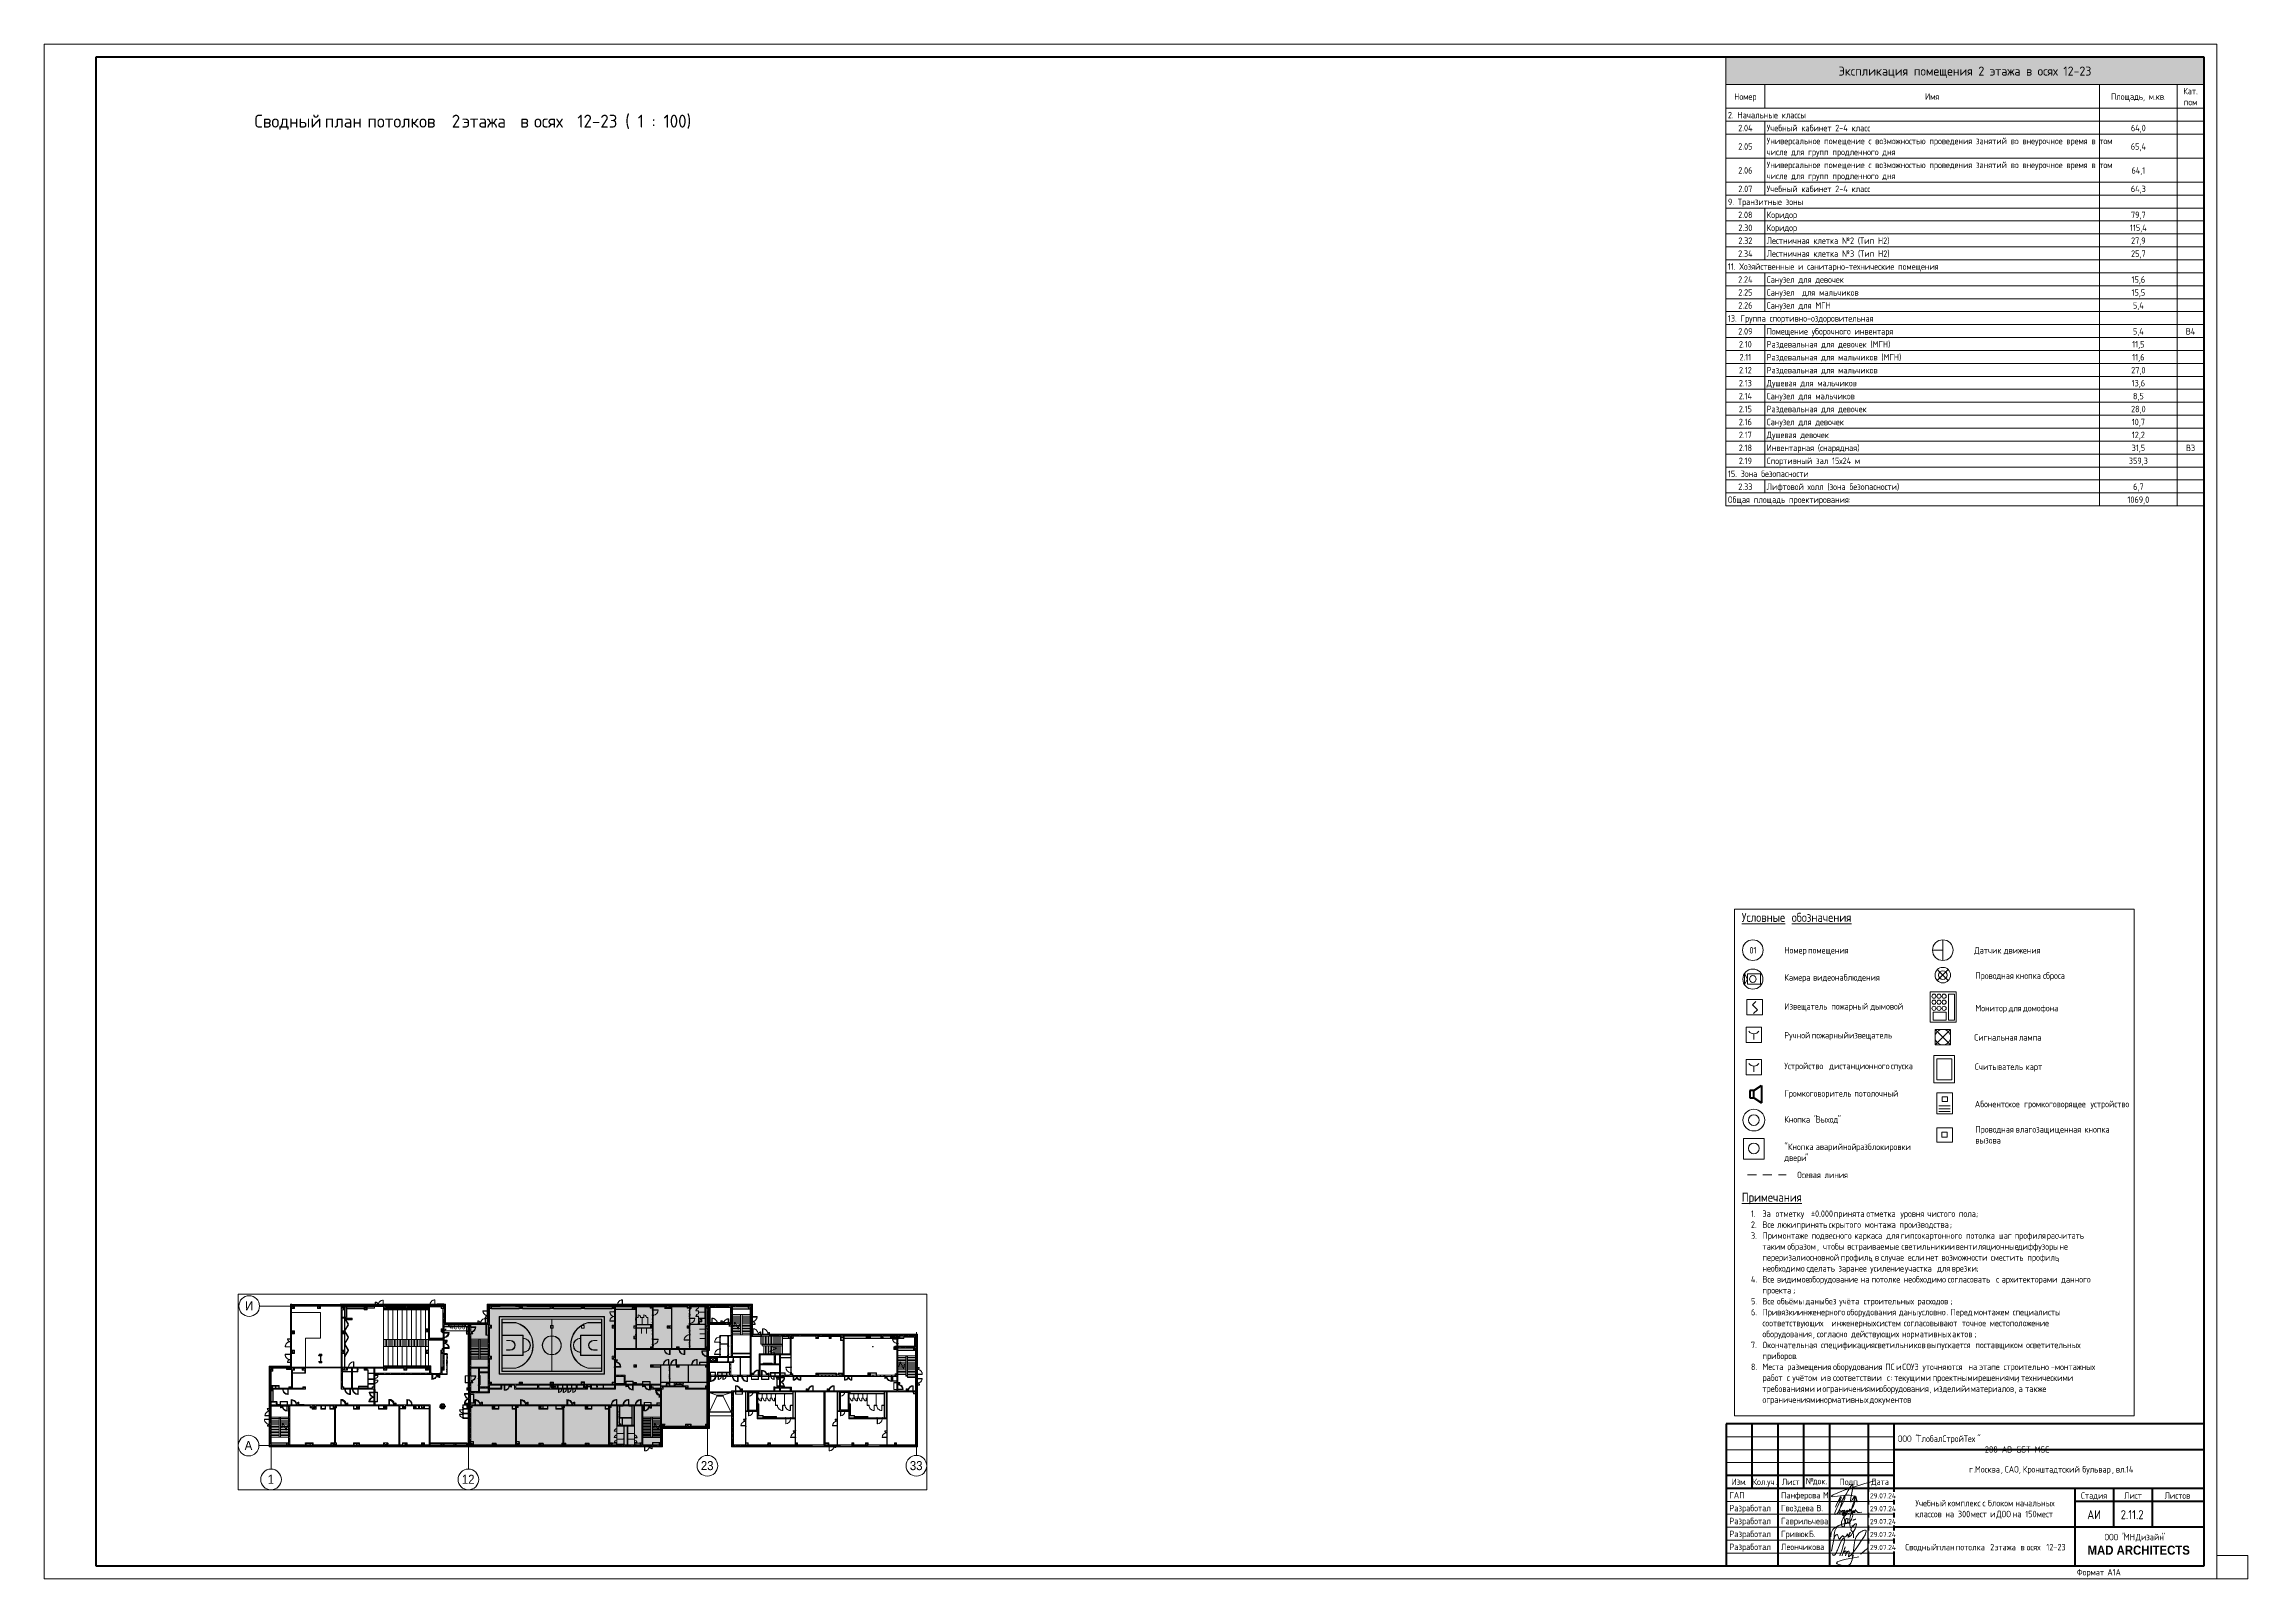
# Paper-space layout 'Layout1' of a CAD drawing. Header units: millimetres. Extents: x -841 to 12, y 0 to 594.
# The model-space entities are those that its viewports show. They can reach past a viewport. Long polylines and large blocks are cut down to what shows.
import ezdxf

# ---------------------------------------------------------------- set-up
doc = ezdxf.new("R2010")
doc.units = ezdxf.units.MM
for name, pattern in [('01 Штриховая _4 мм_', [6, 3.5, -2.5]), ('200_ШТРИХ__ш1_п0_6_', [800, 500, -300]), ('Осевая', [31.75, 6.35, -4.7625, 15.875, -4.7625])]:
    doc.linetypes.add(name, pattern=pattern)
for name, color, linetype, lineweight in [('A-ANNO-DIMS', 7, 'Continuous', 9), ('A-ANNO-DIMS-500', 7, 'Continuous', 9), ('A-DETL', 7, 'Continuous', 9), ('A-DETL-3', 7, '01 Штриховая _4 мм_', 9), ('A-DETL-4', 7, 'Continuous', 40), ('A-DETL-5', 7, 'Continuous', 20), ('A-DETL-7', 7, 'Continuous', 5), ('A-DETL-MBND-1', 7, '200_ШТРИХ__ш1_п0_6_', 9), ('A-DOOR', 7, 'Continuous', 5), ('A-GENM', 7, 'Continuous', 5), ('A-GLAZ-2', 7, 'Continuous', 5), ('A-GLAZ-CURT-2', 7, 'Continuous', 5), ('A-GLAZ-CWMG-2', 7, 'Continuous', 5), ('A-ROOF', 7, 'Continuous', 5), ('A-WALL', 7, 'Continuous', 9), ('A-WALL-3', 7, 'Continuous', 5), ('G-ANNO-LEGN', 7, 'Continuous', 9), ('G-ANNO-SCHD', 7, 'Continuous', 9), ('G-ANNO-TEXT', 7, 'Continuous', 9), ('G-ANNO-TTLB', 7, 'Continuous', 9), ('I-WALL-4', 7, 'Continuous', 5), ('M-EQPM-1', 7, 'Continuous', 5), ('S-COLS-3', 7, 'Continuous', 5), ('S-STRS-2', 7, 'Continuous', 5), ('S-STRS-MBND-2', 7, 'Continuous', 5), ('Оси', 7, 'Continuous', 9), ('Оси-1', 7, 'Continuous', 20), ('Оси-2', 7, 'Осевая', 9)]:
    doc.layers.add(name, color=color, linetype=linetype, lineweight=lineweight)
for name, color, linetype, lineweight, true_color in [('A-ANNO-NOTE', 1, 'Continuous', 9, 0xff0000), ('A-DETL-6', 7, 'Continuous', 9, 0x008040), ('A-DETL-GENF-3', 7, 'Continuous', 5, 0xe2e2e2), ('A-DETL-GENF-4', 7, 'Continuous', 5, 0xaaaaaa), ('A-DETL-GENF-5', 7, 'Continuous', 5, 0xb7b7b7), ('A-DOOR-1', 7, 'Continuous', 5, 0xaaaaaa), ('A-DOOR-2', 7, 'Continuous', 5, 0xe2e2e2), ('A-DOOR-3', 7, 'Continuous', 5, 0xb7b7b7), ('A-DOOR-4', 7, 'Continuous', 5, 0x737373), ('A-DOOR-FRAM-1', 7, 'Continuous', 5, 0xe2e2e2), ('A-DOOR-FRAM-2', 7, 'Continuous', 5, 0xaaaaaa), ('A-DOOR-FRAM-3', 7, 'Continuous', 5, 0xb7b7b7), ('A-FLOR-1', 7, 'Continuous', 5, 0xaaaaaa), ('A-FLOR-2', 7, 'Continuous', 5, 0xb7b7b7), ('A-GENM-1', 7, 'Continuous', 5, 0x737373), ('A-GENM-2', 7, 'Continuous', 5, 0xe2ddcd), ('A-GLAZ-3', 7, 'Continuous', 5, 0x737373), ('A-GLAZ-CURT-3', 7, 'Continuous', 5, 0x737373), ('A-GLAZ-CWMG-3', 7, 'Continuous', 5, 0x383e42), ('A-GLAZ-CWMG-4', 7, 'Continuous', 5, 0x737373), ('A-WALL-4', 7, 'Continuous', 9, 0x737373), ('A-WALL-5', 7, 'Continuous', 5, 0x737373), ('A-WALL-PATT-1', 7, 'Continuous', 5, 0x787878), ('I-WALL-2', 7, 'Continuous', 5, 0xe7e7e7), ('I-WALL-3', 7, 'Continuous', 9, 0xe7e7e7), ('I-WALL-5', 7, 'Continuous', 5, 0x737373), ('I-WALL-6', 7, 'Continuous', 5, 0x787878), ('S-COLS-4', 7, 'Continuous', 5, 0x737373), ('S-STRS-1', 7, 'Continuous', 5, 0x737373), ('S-STRS-MBND-1', 7, 'Continuous', 5, 0x737373)]:
    doc.layers.add(name, color=color, linetype=linetype, lineweight=lineweight, true_color=true_color)
doc.layers.add('A-DETL-GENF-2', color=7, linetype='Continuous', lineweight=9, true_color=0xc0c0c0, transparency=0.4)
doc.layers.add('G-ANNO-NPLT', color=7, linetype='Continuous', plot=False)
doc.styles.add('Arial_1', font='arial.ttf', dxfattribs={"width": 0.9, "height": 1750})
doc.styles.add('Arial_B', font='', dxfattribs={"width": 0.9, "height": 3.5})
doc.styles.add('GOST Common_2', font='GOST_Common.ttf', dxfattribs={"width": 0.9, "height": 3.5})
doc.styles.add('GOST Common_3', font='GOST_Common.ttf', dxfattribs={"width": 0.9, "height": 2.5})
doc.styles.add('GOST Common_4', font='GOST_Common.ttf', dxfattribs={"height": 3.5})
doc.styles.add('GOST Common_5', font='GOST_Common.ttf', dxfattribs={"height": 5})
doc.styles.add('GOST Common_6', font='GOST_Common.ttf', dxfattribs={"width": 0.9, "height": 2})
doc.styles.add('ISOCPEUR_1', font='isocpeur.ttf', dxfattribs={"width": 0.9, "height": 1000})
doc.styles.get('Arial_B').set_extended_font_data('Arial', bold=True)
doc.dimstyles.new('ISO-2_0_0_9К_Средний_округл2', dxfattribs={"dimscale": 304.8, "dimtxt": 995.981176, "dimasz": 2.46063, "dimexe": 1.968504, "dimexo": 0, "dimgap": 0, "dimtad": 1, "dimdec": 0, "dimrnd": 10, "dimzin": 0, "dimdsep": 46, "dimtxsty": 'ISOCPEUR_1', "dimblk1": 'OBLIQUE', "dimblk2": 'OBLIQUE', "dimsah": 1, "dimcen": 0.09, "dimdle": 1.968504, "dimazin": 0, "dimtfac": 1, "dimtdec": 4, "dimtix": 1, "dimtmove": 0, "dimatfit": 3, "dimfxl": 1, "dimtvp": 1, "dimtolj": 1, "dimtzin": 0, "dimarcsym": 2})
pattern_1 = [(45, (-38790, -7650), (-285.123, 285.123), []), (45, (-38504.88, -7650), (-285.123, 285.123), [504.031, -100.806, 16.764, -84.042])]
pattern_2 = [(45, (-38790, -150), (-285.123, 285.123), []), (45, (-38504.88, -150), (-285.123, 285.123), [504.031, -100.806, 16.764, -84.042])]
pattern_3 = [(45, (104681.5, 0), (-353.5534, 353.5534), []), (135, (104681.5, 0), (-353.5534, -353.5534), [])]
pattern_4 = [(45, (104681.5, 0), (-285.1231, 285.1231), []), (45, (104966.64, 0), (-285.1231, 285.1231), [504.031, -100.806, 16.764, -84.042])]
pattern_5 = [(135, (104681.52, 0), (-176.7767, -176.7767), [])]
pattern_6 = [(135, (104681.5, 0), (-353.5534, -353.5534), [])]
pattern_7 = [(45, (104681.52, 0), (-176.7767, 176.7767), [])]
pattern_8 = [(135, (1826.41, 164.685), (-14.14214, -14.14214), []), (225, (1826.41, 164.685), (14.14214, -14.14214), [])]
pattern_9 = [(45, (-296.384, 164.685), (-14.1421, 14.1421), []), (135, (-296.384, 164.685), (-14.1421, -14.1421), [])]
pattern_10 = [(135, (1751.41, 164.685), (-14.14214, -14.14214), []), (225, (1751.41, 164.685), (14.14214, -14.14214), [])]
pattern_11 = [(45, (-371.384, 164.685), (-14.1421, 14.1421), []), (135, (-371.384, 164.685), (-14.1421, -14.1421), [])]
pattern_12 = [(135, (1576.41, 164.685), (-14.14214, -14.14214), []), (225, (1576.41, 164.685), (14.14214, -14.14214), [])]
pattern_13 = [(45, (-546.384, 164.685), (-14.1421, 14.1421), []), (135, (-546.384, 164.685), (-14.1421, -14.1421), [])]
pattern_14 = [(135, (104681.5, 0), (-377.1708, -377.1708), [533.4, -88.9, 17.78, -88.9]), (135, (104681.5, 376.94), (-377.1708, -377.1708), []), (50, (104681.5, 0), (637.6445, -55.7866), [66.675, -733.425]), (355, (104681.5, 0), (-123.3494, 668.6992), [53.34, -586.74]), (100.451, (104734.65, -4.65), (514.299, 612.908), [56.665, -623.315]), (46.184, (104681.5, 177.8), (948.7764, -147.1497), [100.012, -1100.137]), (96.636, (104760.6, 165.5), (830.909, 865.997), [84.998, -934.973]), (351.184, (104681.5, 177.8), (830.918, 865.988), [80.01, -880.11]), (21, (104770.4, 133.35), (530.6506, -357.9283), [66.675, -733.425]), (326, (104770.4, 133.35), (216.308, 644.6585), [53.34, -586.74]), (71.451, (104814.64, 103.5), (746.9596, 286.7243), [56.665, -623.315]), (37.5, (104681.52, 0), (10.81053, 295.9426), [16.764, -562.864, 16.764, -578.866, -588.962]), (37.5, (104681.52, 0), (10.81053, 295.9426), [-1175.258, 16.764, -572.198]), (7.5, (104681.52, 0), (233.86916, 350.63175), [16.764, -322.834, 16.764, -549.529, -224.472]), (7.5, (104681.52, 0), (233.86916, 350.63175), [-905.891, 16.764, -207.708]), (327.5, (104483.27, 0), (474.5678, -20.0513), [16.764, -205.486, 16.764, -676.656, -920.115]), (327.5, (104483.27, 0), (474.5678, -20.0513), [-915.67, 16.764, -903.351]), (317.5, (104394.37, 0), (518.4522, 88.9934), [16.764, -272.161, 16.764, -443.738, -653.415]), (317.5, (104394.37, 0), (518.4522, 88.9934), [-749.427, 16.764, -636.651])]
pattern_15 = [(135, (1751.41, 174.685), (-14.14214, -14.14214), []), (225, (1751.41, 174.685), (14.14214, -14.14214), [])]
pattern_16 = [(45, (-371.384, 174.685), (-14.1421, 14.1421), []), (135, (-371.384, 174.685), (-14.1421, -14.1421), [])]
pattern_17 = [(135, (1751.41, 104.685), (-14.14214, -14.14214), []), (225, (1751.41, 104.685), (14.14214, -14.14214), [])]
pattern_18 = [(45, (-371.384, 104.685), (-14.1421, 14.1421), []), (135, (-371.384, 104.685), (-14.1421, -14.1421), [])]
pattern_19 = [(135, (1951.41, 164.685), (-14.14214, -14.14214), []), (225, (1951.41, 164.685), (14.14214, -14.14214), [])]
pattern_20 = [(45, (-171.384, 164.685), (-14.1421, 14.1421), []), (135, (-171.384, 164.685), (-14.1421, -14.1421), [])]
pattern_21 = [(45, (104681.5, 0), (-530.33, 530.33), []), (135, (104681.5, 0), (-530.33, -530.33), [])]

psp = doc.layouts.get("Layout1")

# ---------------------------------------------------------------- texts
at = {"layer": 'G-ANNO-SCHD', "line_spacing_factor": 1.022761}
for s, insert, char_height, width, attachment_point, style in [('Экспликация помещения 2 этажа в осях 12-23', (-97.51, 585.3), 3.5, 118.8509, 2, 'GOST Common_4'), ('Номер', (-182.52, 574.92), 2.5, 9.896, 2, 'GOST Common_3'), ('Имя', (-110.21, 574.92), 2.5, 6.1548, 2, 'GOST Common_3'), ('Площадь, м.кв.', (-30.41, 574.92), 2.5, 23.8349, 2, 'GOST Common_3'), ('Кат.\\Pпом', (-10.21, 577.05), 2.5, 7.5125, 2, 'GOST Common_3'), ('2. Начальные классы', (-189.27, 567.77), 2.5, 33.7611, 1, 'GOST Common_3'), ('2.04', (-182.52, 562.76), 2.5, 6.6979, 2, 'GOST Common_3'), ('2.05', (-182.52, 555.62), 2.5, 6.4264, 2, 'GOST Common_3'), ('Учебный кабинет 2-4 класс', (-174.27, 562.76), 2.5, 45.3768, 1, 'GOST Common_3'), ('Универсальное помещение с возможностью проведения занятий во внеурочное время в том\\Pчисле для групп продленного дня', (-174.27, 557.75), 2.5, 150.2503, 1, 'GOST Common_3'), ('65,4', (-30.41, 555.62), 2.5, 6.8186, 2, 'GOST Common_3'), ('64,0', (-30.41, 562.76), 2.5, 6.8186, 2, 'GOST Common_3'), ('2.06', (-182.52, 546.35), 2.5, 6.4264, 2, 'GOST Common_3'), ('Универсальное помещение с возможностью проведения занятий во внеурочное время в том\\Pчисле для групп продленного дня', (-174.27, 548.48), 2.5, 150.2503, 1, 'GOST Common_3'), ('64,1', (-30.41, 546.35), 2.5, 6.3057, 2, 'GOST Common_3'), ('2.07', (-182.52, 539.21), 2.5, 6.4264, 2, 'GOST Common_3'), ('Учебный кабинет 2-4 класс', (-174.27, 539.21), 2.5, 45.3768, 1, 'GOST Common_3'), ('64,3', (-30.41, 539.21), 2.5, 6.8186, 2, 'GOST Common_3'), ('9. Транзитные зоны', (-189.27, 534.19), 2.5, 32.1318, 1, 'GOST Common_3'), ('2.08', (-182.52, 529.18), 2.5, 6.4264, 2, 'GOST Common_3'), ('Коридор', (-174.27, 529.18), 2.5, 13.3656, 1, 'GOST Common_3'), ('79,7', (-30.41, 529.18), 2.5, 6.5471, 2, 'GOST Common_3'), ('2.30', (-182.52, 524.17), 2.5, 6.4264, 2, 'GOST Common_3'), ('Коридор', (-174.27, 524.17), 2.5, 13.3656, 1, 'GOST Common_3'), ('115,4', (-30.41, 524.17), 2.5, 7.6634, 2, 'GOST Common_3'), ('2.34', (-182.52, 514.15), 2.5, 6.6979, 2, 'GOST Common_3'), ('2.32', (-182.52, 519.16), 2.5, 6.4264, 2, 'GOST Common_3'), ('Лестничная клетка №2 (Тип Н2)', (-174.27, 519.16), 2.5, 52.4971, 1, 'GOST Common_3'), ('Лестничная клетка №3 (Тип Н2)', (-174.27, 514.15), 2.5, 52.4971, 1, 'GOST Common_3'), ('27,9', (-30.41, 519.16), 2.5, 6.5471, 2, 'GOST Common_3'), ('25,7', (-30.41, 514.15), 2.5, 6.5471, 2, 'GOST Common_3'), ('11. Хозяйственные и санитарно-технические помещения', (-189.27, 509.14), 2.5, 92.8052, 1, 'GOST Common_3'), ('2.24', (-182.52, 504.12), 2.5, 6.6979, 2, 'GOST Common_3'), ('Санузел для девочек', (-174.27, 504.12), 2.5, 33.8214, 1, 'GOST Common_3'), ('15,6', (-30.41, 504.12), 2.5, 6.0341, 2, 'GOST Common_3'), ('2.25', (-182.52, 499.11), 2.5, 6.4264, 2, 'GOST Common_3'), ('Санузел  для мальчиков', (-174.27, 499.11), 2.5, 39.041, 1, 'GOST Common_3'), ('15,5', (-30.41, 499.11), 2.5, 6.0341, 2, 'GOST Common_3'), ('13. Группа спортивно-оздоровительная', (-189.27, 489.09), 2.5, 65.1688, 1, 'GOST Common_3'), ('2.26', (-182.52, 494.1), 2.5, 6.4264, 2, 'GOST Common_3'), ('Санузел для МГН', (-174.27, 494.1), 2.5, 27.1537, 1, 'GOST Common_3'), ('5,4', (-30.41, 494.1), 2.5, 4.948, 2, 'GOST Common_3'), ('2.09', (-182.52, 484.08), 2.5, 6.4264, 2, 'GOST Common_3'), ('2.10', (-182.52, 479.07), 2.5, 5.9135, 2, 'GOST Common_3'), ('Помещение уборочного инвентаря', (-174.27, 484.08), 2.5, 56.4193, 1, 'GOST Common_3'), ('Раздевальная для девочек (МГН)', (-174.27, 479.07), 2.5, 53.5229, 1, 'GOST Common_3'), ('11,5', (-30.41, 479.07), 2.5, 5.5212, 2, 'GOST Common_3'), ('5,4', (-30.41, 484.08), 2.5, 4.948, 2, 'GOST Common_3'), ('В4', (-10.21, 484.08), 2.5, 4.2842, 2, 'GOST Common_3'), ('2.11', (-182.52, 474.06), 2.5, 5.4006, 2, 'GOST Common_3'), ('Раздевальная для мальчиков (МГН)', (-174.27, 474.06), 2.5, 57.8072, 1, 'GOST Common_3'), ('11,6', (-30.41, 474.06), 2.5, 5.5212, 2, 'GOST Common_3'), ('2.13', (-182.52, 464.03), 2.5, 5.9135, 2, 'GOST Common_3'), ('2.12', (-182.52, 469.04), 2.5, 5.9135, 2, 'GOST Common_3'), ('Душевая для мальчиков', (-174.27, 464.03), 2.5, 39.3125, 1, 'GOST Common_3'), ('Раздевальная для мальчиков', (-174.27, 469.04), 2.5, 48.2732, 1, 'GOST Common_3'), ('27,0', (-30.41, 469.04), 2.5, 6.5471, 2, 'GOST Common_3'), ('13,6', (-30.41, 464.03), 2.5, 6.0341, 2, 'GOST Common_3'), ('2.14', (-182.52, 459.02), 2.5, 6.185, 2, 'GOST Common_3'), ('2.15', (-182.52, 454.01), 2.5, 5.9135, 2, 'GOST Common_3'), ('Санузел для мальчиков', (-174.27, 459.02), 2.5, 38.1057, 1, 'GOST Common_3'), ('Раздевальная для девочек', (-174.27, 454.01), 2.5, 43.989, 1, 'GOST Common_3'), ('28,0', (-30.41, 454.01), 2.5, 6.5471, 2, 'GOST Common_3'), ('8,5', (-30.41, 459.02), 2.5, 4.6765, 2, 'GOST Common_3'), ('2.16', (-182.52, 449), 2.5, 5.9135, 2, 'GOST Common_3'), ('2.17', (-182.52, 443.99), 2.5, 5.9135, 2, 'GOST Common_3'), ('Душевая девочек', (-174.27, 443.99), 2.5, 28.4812, 1, 'GOST Common_3'), ('Санузел для девочек', (-174.27, 449), 2.5, 33.8214, 1, 'GOST Common_3'), ('10,7', (-30.41, 449), 2.5, 6.0341, 2, 'GOST Common_3'), ('12,2', (-30.41, 443.99), 2.5, 6.0341, 2, 'GOST Common_3'), ('2.18', (-182.52, 438.98), 2.5, 5.9135, 2, 'GOST Common_3'), ('Инвентарная (снарядная)', (-174.27, 438.98), 2.5, 42.1787, 1, 'GOST Common_3'), ('31,5', (-30.41, 438.98), 2.5, 6.0341, 2, 'GOST Common_3'), ('В3', (-10.21, 438.98), 2.5, 4.0127, 2, 'GOST Common_3'), ('15. Зона безопасности', (-189.27, 428.95), 2.5, 36.4764, 1, 'GOST Common_3'), ('2.19', (-182.52, 433.96), 2.5, 5.9135, 2, 'GOST Common_3'), ('Спортивный зал 15х24 м', (-174.27, 433.96), 2.5, 39.3427, 1, 'GOST Common_3'), ('359,3', (-30.41, 433.96), 2.5, 8.4176, 2, 'GOST Common_3'), ('Общая площадь проектирования:', (-189.27, 418.93), 2.5, 54.5789, 1, 'GOST Common_3'), ('2.33', (-182.52, 423.94), 2.5, 6.4264, 2, 'GOST Common_3'), ('Лифтовой холл (зона безопасности)', (-174.27, 423.94), 2.5, 59.0743, 1, 'GOST Common_3'), ('1069,0', (-30.41, 418.93), 2.5, 9.7753, 2, 'GOST Common_3'), ('6,7', (-30.41, 423.94), 2.5, 4.6765, 2, 'GOST Common_3')]:
    psp.add_mtext(s, dxfattribs=dict(at, insert=insert, char_height=char_height, width=width, attachment_point=attachment_point, style=style))
at = {"layer": 'G-ANNO-TTLB', "attachment_point": 1}
for s, insert, char_height, width, style in [('Сводный', (-759.54, 566.67), 5, 30.865, 'GOST Common_5'), ('\\fGOST Common|b0|i0|c204|p34|; ', (-734.07, 566.67), 5, 2.0844, 'GOST Common_5'), ('план', (-732.35, 566.67), 5, 17.8776, 'GOST Common_5'), ('\\fGOST Common|b0|i0|c204|p34|; ', (-717.6, 566.67), 5, 2.0844, 'GOST Common_5'), ('потолков', (-715.88, 566.67), 5, 35.9156, 'GOST Common_5'), (' 2 ', (-686.25, 566.67), 5, 8.4979, 'GOST Common_5'), ('этажа', (-679.24, 566.67), 5, 25.2532, 'GOST Common_5'), ('\\fGOST Common|b0|i0|c204|p34|; ', (-658.4, 566.67), 5, 2.0844, 'GOST Common_5'), ('\\fGOST Common|b0|i0|c204|p34|;в', (-656.68, 566.67), 5, 4.3291, 'GOST Common_5'), ('\\fGOST Common|b0|i0|c204|p34|; ', (-653.11, 566.67), 5, 2.0844, 'GOST Common_5'), ('осях', (-651.39, 566.67), 5, 16.6751, 'GOST Common_5'), (' 12-23 ( 1 : 100)', (-637.63, 566.67), 5, 52.5907, 'GOST Common_5'), ('ООО', (-123.53, 55.52), 2.5, 6.4937, 'GOST Common_3'), (' "', (-118.17, 55.52), 2.5, 2.5975, 'GOST Common_3'), ('ГлобалСтройТех', (-116.03, 55.52), 2.5, 28.2114, 'GOST Common_3'), ('"                                                                               288-AB-GST-MSC', (-92.75, 55.52), 2.5, 105.1974, 'GOST Common_3'), ('\\fGOST Common|b0|i0|c204|p34|;\\W.9;г', (-95.9, 43.66), 2.5, 1.9481, 'GOST Common_3'), ('Москва', (-93.64, 43.66), 2.5, 12.1215, 'GOST Common_3'), ('САО', (-82.09, 43.66), 2.5, 6.5658, 'GOST Common_3'), ('Кронштадтский', (-75.12, 43.66), 2.5, 26.9848, 'GOST Common_3'), ('\\fGOST Common|b0|i0|c204|p34|;\\W.9; ', (-52.86, 43.66), 2.5, 0.938, 'GOST Common_3'), ('бульвар', (-52.08, 43.66), 2.5, 13.8532, 'GOST Common_3'), ('вл', (-39.11, 43.66), 2.5, 3.8962, 'GOST Common_3'), ('.14', (-35.89, 43.66), 2.5, 4.3291, 'GOST Common_3'), ('\\fGOST Common|b0|i0|c204|p34|;\\W.9;.', (-94.29, 43.66), 2.5, 0.7937, 'GOST Common_3'), (', ', (-83.64, 43.66), 2.5, 1.8759, 'GOST Common_3'), (', ', (-76.67, 43.66), 2.5, 1.8759, 'GOST Common_3'), (', ', (-40.65, 43.66), 2.5, 1.8759, 'GOST Common_3'), ('Учебный', (-116.7, 30.59), 2.5, 14.0696, 'GOST Common_3'), ('классов', (-116.82, 26.36), 2.5, 13.2759, 'GOST Common_3'), ('\\fGOST Common|b0|i0|c204|p34|;\\W.9; ', (-105.87, 26.36), 2.5, 0.938, 'GOST Common_3'), ('\\fGOST Common|b0|i0|c204|p34|;\\W.9; ', (-105.1, 30.59), 2.5, 0.938, 'GOST Common_3'), ('на', (-105.1, 26.36), 2.5, 4.1127, 'GOST Common_3'), ('комплекс', (-104.32, 30.59), 2.5, 15.5127, 'GOST Common_3'), (' 300 ', (-101.7, 26.36), 2.5, 7.7203, 'GOST Common_3'), ('мест', (-95.33, 26.36), 2.5, 8.2253, 'GOST Common_3'), ('\\fGOST Common|b0|i0|c204|p34|;\\W.9; ', (-91.52, 30.59), 2.5, 0.938, 'GOST Common_3'), ('\\fGOST Common|b0|i0|c204|p34|;\\W.9;с', (-90.75, 30.59), 2.5, 1.6595, 'GOST Common_3'), ('\\fGOST Common|b0|i0|c204|p34|;\\W.9; ', (-89.38, 30.59), 2.5, 0.938, 'GOST Common_3'), ('\\fGOST Common|b0|i0|c204|p34|;\\W.9; ', (-88.55, 26.36), 2.5, 0.938, 'GOST Common_3'), ('блоком', (-88.61, 30.59), 2.5, 11.9051, 'GOST Common_3'), ('\\fGOST Common|b0|i0|c204|p34|;\\W.9;и', (-87.77, 26.36), 2.5, 1.9481, 'GOST Common_3'), ('\\fGOST Common|b0|i0|c204|p34|;\\W.9; ', (-86.17, 26.36), 2.5, 0.938, 'GOST Common_3'), ('ДОО', (-85.39, 26.36), 2.5, 6.7823, 'GOST Common_3'), ('\\fGOST Common|b0|i0|c204|p34|;\\W.9; ', (-79.8, 26.36), 2.5, 0.938, 'GOST Common_3'), ('на', (-79.02, 26.36), 2.5, 4.1127, 'GOST Common_3'), ('\\fGOST Common|b0|i0|c204|p34|;\\W.9; ', (-78.78, 30.59), 2.5, 0.938, 'GOST Common_3'), ('начальных', (-78.01, 30.59), 2.5, 18.1823, 'GOST Common_3'), (' 150 ', (-75.63, 26.36), 2.5, 7.143, 'GOST Common_3'), ('мест', (-69.73, 26.36), 2.5, 8.2253, 'GOST Common_3'), ('АИ', (-50.19, 26.62), 3.5, 6.5658, 'GOST Common_2'), ('2.11.2', (-37.25, 26.62), 3.5, 11.5443, 'GOST Common_2'), ('Сводный', (-120.63, 13.54), 2.5, 13.8532, 'GOST Common_3'), ('\\fGOST Common|b0|i0|c204|p34|;\\W.9; ', (-109.2, 13.54), 2.5, 0.938, 'GOST Common_3'), ('план', (-108.43, 13.54), 2.5, 8.0089, 'GOST Common_3'), ('\\fGOST Common|b0|i0|c204|p34|;\\W.9; ', (-101.82, 13.54), 2.5, 0.938, 'GOST Common_3'), ('потолка', (-101.05, 13.54), 2.5, 14.3582, 'GOST Common_3'), (' 2 ', (-89.2, 13.54), 2.5, 3.824, 'GOST Common_3'), ('этажа', (-86.04, 13.54), 2.5, 11.1835, 'GOST Common_3'), ('\\fGOST Common|b0|i0|c204|p34|;\\W.9; ', (-76.82, 13.54), 2.5, 0.938, 'GOST Common_3'), ('\\fGOST Common|b0|i0|c204|p34|;\\W.9;в', (-76.04, 13.54), 2.5, 1.9481, 'GOST Common_3'), ('\\fGOST Common|b0|i0|c204|p34|;\\W.9; ', (-74.43, 13.54), 2.5, 0.938, 'GOST Common_3'), ('осях', (-73.66, 13.54), 2.5, 7.5038, 'GOST Common_3'), (' 12-23', (-67.47, 13.54), 2.5, 10.1013, 'GOST Common_3')]:
    psp.add_mtext(s, dxfattribs=dict(at, insert=insert, char_height=char_height, width=width, style=style))

msp = doc.modelspace()

# ---------------------------------------------------------------- texts
at = {"layer": 'G-ANNO-TEXT', "attachment_point": 1}
for s, insert, char_height, width, style in [('\\LУсловные', (84978.33, 3189.7), 3.5, 22.1506, 'GOST Common_2'), ('\\L\\fGOST Common|b0|i0|c204|p34|;\\W.9;\\L ', (84996.61, 3189.7), 3.5, 1.2987, 'GOST Common_2'), ('\\Lобозначения', (84997.68, 3189.7), 3.5, 30.1595, 'GOST Common_2'), ('01', (84981.31, 3176.46), 2.5, 3.319, 'GOST Common_3'), ('Номер', (84994.81, 3176.46), 2.5, 10.1734, 'GOST Common_3'), ('\\fGOST Common|b0|i0|c204|p34|;\\W.9; ', (85003.21, 3176.46), 2.5, 0.938, 'GOST Common_3'), ('помещения', (85003.98, 3176.46), 2.5, 18.543, 'GOST Common_3'), ('Датчик', (85068.33, 3176.46), 2.5, 12.9152, 'GOST Common_3'), ('\\fGOST Common|b0|i0|c204|p34|;\\W.9; ', (85078.99, 3176.46), 2.5, 0.938, 'GOST Common_3'), ('движения', (85079.76, 3176.46), 2.5, 16.0899, 'GOST Common_3'), ('Камера', (84994.81, 3165.97), 2.5, 12.5544, 'GOST Common_3'), ('\\fGOST Common|b0|i0|c204|p34|;\\W.9; ', (85005.17, 3165.97), 2.5, 0.938, 'GOST Common_3'), ('видеонаблюдения', (85005.94, 3165.97), 2.5, 29.8709, 'GOST Common_3'), ('Проводная', (85068.75, 3166.65), 2.5, 17.9658, 'GOST Common_3'), ('\\fGOST Common|b0|i0|c204|p34|;\\W.9; ', (85083.58, 3166.65), 2.5, 0.938, 'GOST Common_3'), ('кнопка', (85084.35, 3166.65), 2.5, 11.9051, 'GOST Common_3'), ('\\fGOST Common|b0|i0|c204|p34|;\\W.9; ', (85094.17, 3166.65), 2.5, 0.938, 'GOST Common_3'), ('сброса', (85094.95, 3166.65), 2.5, 11.3278, 'GOST Common_3'), ('\\fGOST Common|b0|i0|c204|p34|;\\W.9; ', (84994.81, 3161.74), 2.5, 0.938, 'GOST Common_3'), ('Извещатель', (84994.81, 3154.77), 2.5, 21.0683, 'GOST Common_3'), ('\\fGOST Common|b0|i0|c204|p34|;\\W.9; ', (85012.19, 3154.77), 2.5, 0.938, 'GOST Common_3'), ('пожарный', (85012.97, 3154.77), 2.5, 16.5228, 'GOST Common_3'), ('дымовой', (85028.15, 3154.77), 2.5, 14.0696, 'GOST Common_3'), ('Монитор', (85068.75, 3154.07), 2.5, 14.6468, 'GOST Common_3'), ('\\fGOST Common|b0|i0|c204|p34|;\\W.9; ', (85080.84, 3154.07), 2.5, 0.938, 'GOST Common_3'), ('для', (85081.61, 3154.07), 2.5, 5.8443, 'GOST Common_3'), ('\\fGOST Common|b0|i0|c204|p34|;\\W.9; ', (85086.43, 3154.07), 2.5, 0.938, 'GOST Common_3'), ('домофона', (85087.21, 3154.07), 2.5, 16.5228, 'GOST Common_3'), ('Ручной', (84994.81, 3143.58), 2.5, 11.9051, 'GOST Common_3'), ('\\fGOST Common|b0|i0|c204|p34|;\\W.9; ', (85004.63, 3143.58), 2.5, 0.938, 'GOST Common_3'), ('пожарный', (85005.41, 3143.58), 2.5, 16.5228, 'GOST Common_3'), ('\\fGOST Common|b0|i0|c204|p34|;\\W.9; ', (85019.04, 3143.58), 2.5, 0.938, 'GOST Common_3'), ('извещатель', (85019.81, 3143.58), 2.5, 20.8519, 'GOST Common_3'), ('\\fGOST Common|b0|i0|c204|p34|;\\W.9; ', (85037.02, 3143.58), 2.5, 0.938, 'GOST Common_3'), ('Сигнальная', (85068.33, 3142.77), 2.5, 19.9139, 'GOST Common_3'), ('\\fGOST Common|b0|i0|c204|p34|;\\W.9; ', (85084.76, 3142.77), 2.5, 0.938, 'GOST Common_3'), ('лампа', (85085.54, 3142.77), 2.5, 10.3899, 'GOST Common_3'), ('Устройство', (84994.81, 3131.7), 2.5, 20.1304, 'GOST Common_3'), ('\\fGOST Common|b0|i0|c204|p34|;\\W.9; ', (85011.42, 3131.7), 2.5, 0.938, 'GOST Common_3'), ('дистанционного', (85012.19, 3131.7), 2.5, 27.9228, 'GOST Common_3'), ('\\fGOST Common|b0|i0|c204|p34|;\\W.9; ', (85035.23, 3131.7), 2.5, 0.938, 'GOST Common_3'), ('спуска', (85036.01, 3131.7), 2.5, 11.3278, 'GOST Common_3'), ('Считыватель', (85068.56, 3131.4), 2.5, 22.8721, 'GOST Common_3'), ('\\fGOST Common|b0|i0|c204|p34|;\\W.9; ', (85087.44, 3131.4), 2.5, 0.938, 'GOST Common_3'), ('карт', (85088.21, 3131.4), 2.5, 8.5139, 'GOST Common_3'), ('Громкоговоритель', (84994.81, 3121.07), 2.5, 31.8911, 'GOST Common_3'), ('\\fGOST Common|b0|i0|c204|p34|;\\W.9; ', (85021.12, 3121.07), 2.5, 0.938, 'GOST Common_3'), ('потолочный', (85021.9, 3121.07), 2.5, 20.2025, 'GOST Common_3'), ('Абонентское', (85068.56, 3116.96), 2.5, 22.1506, 'GOST Common_3'), ('\\fGOST Common|b0|i0|c204|p34|;\\W.9; ', (85086.84, 3116.96), 2.5, 0.938, 'GOST Common_3'), ('громкоговорящее', (85087.61, 3116.96), 2.5, 30.2316, 'GOST Common_3'), ('\\fGOST Common|b0|i0|c204|p34|;\\W.9; ', (85112.56, 3116.96), 2.5, 0.938, 'GOST Common_3'), ('устройство', (85113.33, 3116.96), 2.5, 19.9139, 'GOST Common_3'), ('Кнопка', (84994.81, 3111.03), 2.5, 12.1215, 'GOST Common_3'), (' "', (85004.81, 3111.03), 2.5, 2.5975, 'GOST Common_3'), ('Выход', (85006.96, 3111.03), 2.5, 10.2456, 'GOST Common_3'), ('\\fGOST Common|b0|i0|c204|p34|;\\W.9;"', (85015.41, 3111.03), 2.5, 1.6595, 'GOST Common_3'), ('Проводная', (85068.75, 3107.16), 2.5, 17.9658, 'GOST Common_3'), ('\\fGOST Common|b0|i0|c204|p34|;\\W.9; ', (85083.58, 3107.16), 2.5, 0.938, 'GOST Common_3'), ('влагозащищенная', (85084.35, 3107.16), 2.5, 31.3139, 'GOST Common_3'), ('\\fGOST Common|b0|i0|c204|p34|;\\W.9; ', (85110.19, 3107.16), 2.5, 0.938, 'GOST Common_3'), ('кнопка', (85110.96, 3107.16), 2.5, 11.9051, 'GOST Common_3'), ('\\fGOST Common|b0|i0|c204|p34|;\\W.9; ', (85120.78, 3107.16), 2.5, 0.938, 'GOST Common_3'), ('\\fGOST Common|b0|i0|c204|p34|;\\W.9;"', (84994.81, 3100.41), 2.5, 1.6595, 'GOST Common_3'), ('Кнопка', (84996.18, 3100.41), 2.5, 12.1215, 'GOST Common_3'), ('\\fGOST Common|b0|i0|c204|p34|;\\W.9;"', (85002.85, 3096.17), 2.5, 1.6595, 'GOST Common_3'), ('\\fGOST Common|b0|i0|c204|p34|;\\W.9; ', (85006.18, 3100.41), 2.5, 0.938, 'GOST Common_3'), ('аварийной', (85006.96, 3100.41), 2.5, 17.9658, 'GOST Common_3'), ('\\fGOST Common|b0|i0|c204|p34|;\\W.9; ', (85021.78, 3100.41), 2.5, 0.938, 'GOST Common_3'), ('разблокировки', (85022.55, 3100.41), 2.5, 25.3975, 'GOST Common_3'), ('\\fGOST Common|b0|i0|c204|p34|;\\W.9; ', (85043.51, 3100.41), 2.5, 0.938, 'GOST Common_3'), ('вызова', (85068.75, 3102.93), 2.5, 11.9772, 'GOST Common_3'), ('двери', (84994.81, 3096.17), 2.5, 9.7405, 'GOST Common_3'), ('Осевая', (84999.79, 3089.53), 2.5, 11.8329, 'GOST Common_3'), ('\\fGOST Common|b0|i0|c204|p34|;\\W.9; ', (85009.55, 3089.53), 2.5, 0.938, 'GOST Common_3'), ('линия', (85010.33, 3089.53), 2.5, 9.7405, 'GOST Common_3'), ('\\LПримечания', (84978.33, 3081.38), 3.5, 28.4278, 'GOST Common_2'), ('1.', (84981.89, 3074.53), 2.5, 5.4117, 'GOST Common_3'), ('За', (84986.35, 3074.53), 2.5, 4.257, 'GOST Common_3'), ('отметку', (84991.41, 3074.53), 2.5, 14.8633, 'GOST Common_3'), (' ±0.000 ', (85003.68, 3074.53), 2.5, 12.4101, 'GOST Common_3'), ('принята', (85013.92, 3074.53), 2.5, 14.3582, 'GOST Common_3'), ('\\fGOST Common|b0|i0|c204|p34|;\\W.9; ', (85025.76, 3074.53), 2.5, 0.938, 'GOST Common_3'), ('отметка', (85026.54, 3074.53), 2.5, 15.0797, 'GOST Common_3'), ('\\fGOST Common|b0|i0|c204|p34|;\\W.9; ', (85038.98, 3074.53), 2.5, 0.938, 'GOST Common_3'), ('уровня', (85039.75, 3074.53), 2.5, 11.6886, 'GOST Common_3'), ('\\fGOST Common|b0|i0|c204|p34|;\\W.9; ', (85049.4, 3074.53), 2.5, 0.938, 'GOST Common_3'), ('чистого', (85050.17, 3074.53), 2.5, 13.8532, 'GOST Common_3'), ('\\fGOST Common|b0|i0|c204|p34|;\\W.9; ', (85061.6, 3074.53), 2.5, 0.938, 'GOST Common_3'), ('пола', (85062.38, 3074.53), 2.5, 8.0089, 'GOST Common_3'), ('\\fGOST Common|b0|i0|c204|p34|;\\W.9;;', (85068.98, 3074.53), 2.5, 0.938, 'GOST Common_3'), ('2.', (84981.89, 3070.29), 2.5, 5.4117, 'GOST Common_3'), ('3.', (84981.89, 3066.06), 2.5, 5.4117, 'GOST Common_3'), ('Все', (84986.35, 3070.29), 2.5, 5.8443, 'GOST Common_3'), ('При', (84986.35, 3066.06), 2.5, 6.0608, 'GOST Common_3'), ('\\fGOST Common|b0|i0|c204|p34|;\\W.9; ', (84991.18, 3070.29), 2.5, 0.938, 'GOST Common_3'), ('\\fGOST Common|b0|i0|c204|p34|;\\W.9; ', (84991.35, 3066.06), 2.5, 0.938, 'GOST Common_3'), ('люки', (84991.95, 3070.29), 2.5, 8.2253, 'GOST Common_3'), ('монтаже', (84992.13, 3066.06), 2.5, 15.0797, 'GOST Common_3'), ('\\fGOST Common|b0|i0|c204|p34|;\\W.9; ', (84998.74, 3070.29), 2.5, 0.938, 'GOST Common_3'), ('принять', (84999.51, 3070.29), 2.5, 14.1418, 'GOST Common_3'), ('\\fGOST Common|b0|i0|c204|p34|;\\W.9; ', (85004.57, 3066.06), 2.5, 0.938, 'GOST Common_3'), ('подвесного', (85005.34, 3066.06), 2.5, 19.1924, 'GOST Common_3'), ('\\fGOST Common|b0|i0|c204|p34|;\\W.9; ', (85011.18, 3070.29), 2.5, 0.938, 'GOST Common_3'), ('скрытого', (85011.95, 3070.29), 2.5, 16.0177, 'GOST Common_3'), ('\\fGOST Common|b0|i0|c204|p34|;\\W.9; ', (85021.18, 3066.06), 2.5, 0.938, 'GOST Common_3'), ('каркаса', (85021.95, 3066.06), 2.5, 13.9975, 'GOST Common_3'), ('\\fGOST Common|b0|i0|c204|p34|;\\W.9; ', (85025.17, 3070.29), 2.5, 0.938, 'GOST Common_3'), ('монтажа', (85025.94, 3070.29), 2.5, 15.2962, 'GOST Common_3'), ('\\fGOST Common|b0|i0|c204|p34|;\\W.9; ', (85033.5, 3066.06), 2.5, 0.938, 'GOST Common_3'), ('для', (85034.28, 3066.06), 2.5, 5.8443, 'GOST Common_3'), ('\\fGOST Common|b0|i0|c204|p34|;\\W.9; ', (85038.56, 3070.29), 2.5, 0.938, 'GOST Common_3'), ('\\fGOST Common|b0|i0|c204|p34|;\\W.9; ', (85039.1, 3066.06), 2.5, 0.938, 'GOST Common_3'), ('производства', (85039.34, 3070.29), 2.5, 23.6658, 'GOST Common_3'), ('гипсокартонного', (85039.87, 3066.06), 2.5, 29.6544, 'GOST Common_3'), ('\\fGOST Common|b0|i0|c204|p34|;\\W.9;;', (85058.86, 3070.29), 2.5, 0.938, 'GOST Common_3'), ('\\fGOST Common|b0|i0|c204|p34|;\\W.9; ', (85064.34, 3066.06), 2.5, 0.938, 'GOST Common_3'), ('потолка', (85065.11, 3066.06), 2.5, 14.3582, 'GOST Common_3'), ('\\fGOST Common|b0|i0|c204|p34|;\\W.9; ', (85076.96, 3066.06), 2.5, 0.938, 'GOST Common_3'), ('шаг', (85077.73, 3066.06), 2.5, 6.5658, 'GOST Common_3'), ('\\fGOST Common|b0|i0|c204|p34|;\\W.9; ', (85083.15, 3066.06), 2.5, 0.938, 'GOST Common_3'), ('профиля', (85083.93, 3066.06), 2.5, 14.1418, 'GOST Common_3'), ('\\fGOST Common|b0|i0|c204|p34|;\\W.9; ', (85095.59, 3066.06), 2.5, 0.938, 'GOST Common_3'), ('расчитать', (85096.37, 3066.06), 2.5, 18.6873, 'GOST Common_3'), ('\\fGOST Common|b0|i0|c204|p34|;\\W.9; ', (85111.79, 3066.06), 2.5, 0.938, 'GOST Common_3'), ('таким', (84986.35, 3061.83), 2.5, 10.6785, 'GOST Common_3'), ('переризали', (84986.35, 3057.59), 2.5, 19.5532, 'GOST Common_3'), ('\\fGOST Common|b0|i0|c204|p34|;\\W.9; ', (84995.16, 3061.83), 2.5, 0.938, 'GOST Common_3'), ('образом', (84995.94, 3061.83), 2.5, 13.9253, 'GOST Common_3'), ('\\fGOST Common|b0|i0|c204|p34|;\\W.9; ', (85002.49, 3057.59), 2.5, 0.938, 'GOST Common_3'), ('основной', (85003.26, 3057.59), 2.5, 15.2962, 'GOST Common_3'), (',  ', (85007.43, 3061.83), 2.5, 2.8139, 'GOST Common_3'), ('чтобы', (85009.75, 3061.83), 2.5, 10.462, 'GOST Common_3'), ('\\fGOST Common|b0|i0|c204|p34|;\\W.9; ', (85015.88, 3057.59), 2.5, 0.938, 'GOST Common_3'), ('профиль', (85016.66, 3057.59), 2.5, 14.1418, 'GOST Common_3'), ('\\fGOST Common|b0|i0|c204|p34|;\\W.9; ', (85018.38, 3061.83), 2.5, 0.938, 'GOST Common_3'), ('встраиваемые', (85019.16, 3061.83), 2.5, 24.4595, 'GOST Common_3'), (', ', (85028.32, 3057.59), 2.5, 1.8759, 'GOST Common_3'), ('\\fGOST Common|b0|i0|c204|p34|;\\W.9;в', (85029.87, 3057.59), 2.5, 1.9481, 'GOST Common_3'), ('\\fGOST Common|b0|i0|c204|p34|;\\W.9; ', (85031.48, 3057.59), 2.5, 0.938, 'GOST Common_3'), ('случае', (85032.25, 3057.59), 2.5, 11.6165, 'GOST Common_3'), ('\\fGOST Common|b0|i0|c204|p34|;\\W.9; ', (85039.34, 3061.83), 2.5, 0.938, 'GOST Common_3'), ('светильники', (85040.11, 3061.83), 2.5, 21.6456, 'GOST Common_3'), ('\\fGOST Common|b0|i0|c204|p34|;\\W.9; ', (85041.84, 3057.59), 2.5, 0.938, 'GOST Common_3'), ('если', (85042.61, 3057.59), 2.5, 7.5038, 'GOST Common_3'), ('\\fGOST Common|b0|i0|c204|p34|;\\W.9; ', (85048.8, 3057.59), 2.5, 0.938, 'GOST Common_3'), ('нет', (85049.58, 3057.59), 2.5, 6.3494, 'GOST Common_3'), ('\\fGOST Common|b0|i0|c204|p34|;\\W.9; ', (85054.81, 3057.59), 2.5, 0.938, 'GOST Common_3'), ('возможности', (85055.59, 3057.59), 2.5, 22.2228, 'GOST Common_3'), ('\\fGOST Common|b0|i0|c204|p34|;\\W.9; ', (85057.97, 3061.83), 2.5, 0.938, 'GOST Common_3'), ('\\fGOST Common|b0|i0|c204|p34|;\\W.9;и', (85058.74, 3061.83), 2.5, 1.9481, 'GOST Common_3'), ('\\fGOST Common|b0|i0|c204|p34|;\\W.9; ', (85060.35, 3061.83), 2.5, 0.938, 'GOST Common_3'), ('вентиляционные', (85061.13, 3061.83), 2.5, 28.2114, 'GOST Common_3'), ('\\fGOST Common|b0|i0|c204|p34|;\\W.9; ', (85073.92, 3057.59), 2.5, 0.938, 'GOST Common_3'), ('сместить', (85074.7, 3057.59), 2.5, 16.2342, 'GOST Common_3'), ('\\fGOST Common|b0|i0|c204|p34|;\\W.9; ', (85084.4, 3061.83), 2.5, 0.938, 'GOST Common_3'), ('диффузоры', (85085.18, 3061.83), 2.5, 18.6152, 'GOST Common_3'), ('\\fGOST Common|b0|i0|c204|p34|;\\W.9; ', (85088.09, 3057.59), 2.5, 0.938, 'GOST Common_3'), ('профиль', (85088.87, 3057.59), 2.5, 14.1418, 'GOST Common_3'), ('\\fGOST Common|b0|i0|c204|p34|;\\W.9; ', (85100.53, 3061.83), 2.5, 0.938, 'GOST Common_3'), (', ', (85100.53, 3057.59), 2.5, 1.8759, 'GOST Common_3'), ('не', (85101.31, 3061.83), 2.5, 3.8962, 'GOST Common_3'), ('\\fGOST Common|b0|i0|c204|p34|;\\W.9; ', (85104.52, 3061.83), 2.5, 0.938, 'GOST Common_3'), ('4.', (84981.89, 3049.13), 2.5, 5.4117, 'GOST Common_3'), ('необходимо', (84986.35, 3053.36), 2.5, 19.6975, 'GOST Common_3'), ('Все', (84986.35, 3049.13), 2.5, 5.8443, 'GOST Common_3'), ('\\fGOST Common|b0|i0|c204|p34|;\\W.9; ', (84991.18, 3049.13), 2.5, 0.938, 'GOST Common_3'), ('видимое', (84991.95, 3049.13), 2.5, 13.8532, 'GOST Common_3'), ('\\fGOST Common|b0|i0|c204|p34|;\\W.9; ', (85002.61, 3053.36), 2.5, 0.938, 'GOST Common_3'), ('\\fGOST Common|b0|i0|c204|p34|;\\W.9; ', (85003.38, 3049.13), 2.5, 0.938, 'GOST Common_3'), ('сделать', (85003.38, 3053.36), 2.5, 14.0696, 'GOST Common_3'), ('оборудование', (85004.15, 3049.13), 2.5, 23.5937, 'GOST Common_3'), ('\\fGOST Common|b0|i0|c204|p34|;\\W.9; ', (85014.99, 3053.36), 2.5, 0.938, 'GOST Common_3'), ('заранее', (85015.76, 3053.36), 2.5, 13.9253, 'GOST Common_3'), ('\\fGOST Common|b0|i0|c204|p34|;\\W.9; ', (85023.62, 3049.13), 2.5, 0.938, 'GOST Common_3'), ('на', (85024.39, 3049.13), 2.5, 4.1127, 'GOST Common_3'), ('\\fGOST Common|b0|i0|c204|p34|;\\W.9; ', (85027.25, 3053.36), 2.5, 0.938, 'GOST Common_3'), ('\\fGOST Common|b0|i0|c204|p34|;\\W.9; ', (85027.79, 3049.13), 2.5, 0.938, 'GOST Common_3'), ('усиление', (85028.03, 3053.36), 2.5, 15.2962, 'GOST Common_3'), ('потолке', (85028.56, 3049.13), 2.5, 14.1418, 'GOST Common_3'), ('\\fGOST Common|b0|i0|c204|p34|;\\W.9; ', (85040.23, 3049.13), 2.5, 0.938, 'GOST Common_3'), ('\\fGOST Common|b0|i0|c204|p34|;\\W.9; ', (85040.65, 3053.36), 2.5, 0.938, 'GOST Common_3'), ('необходимо', (85041, 3049.13), 2.5, 19.6975, 'GOST Common_3'), ('участка', (85041.42, 3053.36), 2.5, 14.2861, 'GOST Common_3'), ('\\fGOST Common|b0|i0|c204|p34|;\\W.9; ', (85053.21, 3053.36), 2.5, 0.938, 'GOST Common_3'), ('для', (85053.98, 3053.36), 2.5, 5.8443, 'GOST Common_3'), ('\\fGOST Common|b0|i0|c204|p34|;\\W.9; ', (85057.26, 3049.13), 2.5, 0.938, 'GOST Common_3'), ('согласовать', (85058.03, 3049.13), 2.5, 21.7899, 'GOST Common_3'), ('\\fGOST Common|b0|i0|c204|p34|;\\W.9; ', (85058.8, 3053.36), 2.5, 0.938, 'GOST Common_3'), ('врезки', (85059.58, 3053.36), 2.5, 11.5443, 'GOST Common_3'), ('\\fGOST Common|b0|i0|c204|p34|;\\W.9;;', (85069.1, 3053.36), 2.5, 0.938, 'GOST Common_3'), ('\\fGOST Common|b0|i0|c204|p34|;\\W.9; ', (85076.01, 3049.13), 2.5, 0.938, 'GOST Common_3'), ('\\fGOST Common|b0|i0|c204|p34|;\\W.9;с', (85076.78, 3049.13), 2.5, 1.6595, 'GOST Common_3'), ('\\fGOST Common|b0|i0|c204|p34|;\\W.9; ', (85078.15, 3049.13), 2.5, 0.938, 'GOST Common_3'), ('архитекторами', (85078.92, 3049.13), 2.5, 26.9848, 'GOST Common_3'), ('\\fGOST Common|b0|i0|c204|p34|;\\W.9; ', (85101.19, 3049.13), 2.5, 0.938, 'GOST Common_3'), ('данного', (85101.96, 3049.13), 2.5, 13.8532, 'GOST Common_3'), ('\\fGOST Common|b0|i0|c204|p34|;\\W.9; ', (85113.39, 3049.13), 2.5, 0.938, 'GOST Common_3'), ('5.', (84981.89, 3040.66), 2.5, 5.4117, 'GOST Common_3'), ('проекта', (84986.35, 3044.89), 2.5, 14.3582, 'GOST Common_3'), ('Все', (84986.35, 3040.66), 2.5, 5.8443, 'GOST Common_3'), ('\\fGOST Common|b0|i0|c204|p34|;\\W.9; ', (84991.18, 3040.66), 2.5, 0.938, 'GOST Common_3'), ('объёмы', (84991.95, 3040.66), 2.5, 12.4823, 'GOST Common_3'), ('\\fGOST Common|b0|i0|c204|p34|;\\W.9;;', (84998.2, 3044.89), 2.5, 0.938, 'GOST Common_3'), ('\\fGOST Common|b0|i0|c204|p34|;\\W.9; ', (85002.25, 3040.66), 2.5, 0.938, 'GOST Common_3'), ('даны', (85003.02, 3040.66), 2.5, 8.2253, 'GOST Common_3'), ('\\fGOST Common|b0|i0|c204|p34|;\\W.9; ', (85009.81, 3040.66), 2.5, 0.938, 'GOST Common_3'), ('без', (85010.58, 3040.66), 2.5, 5.7, 'GOST Common_3'), ('\\fGOST Common|b0|i0|c204|p34|;\\W.9; ', (85015.29, 3040.66), 2.5, 0.938, 'GOST Common_3'), ('учёта', (85016.06, 3040.66), 2.5, 10.462, 'GOST Common_3'), ('\\fGOST Common|b0|i0|c204|p34|;\\W.9; ', (85024.69, 3040.66), 2.5, 0.938, 'GOST Common_3'), ('строительных', (85025.47, 3040.66), 2.5, 24.3152, 'GOST Common_3'), ('\\fGOST Common|b0|i0|c204|p34|;\\W.9; ', (85045.53, 3040.66), 2.5, 0.938, 'GOST Common_3'), ('расходов', (85046.3, 3040.66), 2.5, 15.5127, 'GOST Common_3'), ('\\fGOST Common|b0|i0|c204|p34|;\\W.9;;', (85059.1, 3040.66), 2.5, 0.938, 'GOST Common_3'), ('6.', (84981.89, 3036.43), 2.5, 5.4117, 'GOST Common_3'), ('соответствующих', (84986.35, 3032.19), 2.5, 31.3861, 'GOST Common_3'), ('Привязки', (84986.35, 3036.43), 2.5, 15.657, 'GOST Common_3'), ('\\fGOST Common|b0|i0|c204|p34|;\\W.9; ', (84999.27, 3036.43), 2.5, 0.938, 'GOST Common_3'), ('инженерного', (85000.05, 3036.43), 2.5, 21.9342, 'GOST Common_3'), ('\\fGOST Common|b0|i0|c204|p34|;\\W.9; ', (85012.25, 3032.19), 2.5, 0.938, 'GOST Common_3'), ('инженерных', (85013.02, 3032.19), 2.5, 20.2025, 'GOST Common_3'), ('\\fGOST Common|b0|i0|c204|p34|;\\W.9; ', (85018.14, 3036.43), 2.5, 0.938, 'GOST Common_3'), ('оборудования', (85018.92, 3036.43), 2.5, 23.5937, 'GOST Common_3'), ('\\fGOST Common|b0|i0|c204|p34|;\\W.9; ', (85029.69, 3032.19), 2.5, 0.938, 'GOST Common_3'), ('систем', (85030.47, 3032.19), 2.5, 11.8329, 'GOST Common_3'), ('\\fGOST Common|b0|i0|c204|p34|;\\W.9; ', (85038.38, 3036.43), 2.5, 0.938, 'GOST Common_3'), ('даны', (85039.16, 3036.43), 2.5, 8.2253, 'GOST Common_3'), ('\\fGOST Common|b0|i0|c204|p34|;\\W.9; ', (85040.23, 3032.19), 2.5, 0.938, 'GOST Common_3'), ('согласовывают', (85041, 3032.19), 2.5, 26.3354, 'GOST Common_3'), ('\\fGOST Common|b0|i0|c204|p34|;\\W.9; ', (85045.94, 3036.43), 2.5, 0.938, 'GOST Common_3'), ('условно', (85046.72, 3036.43), 2.5, 13.3481, 'GOST Common_3'), ('. ', (85057.73, 3036.43), 2.5, 1.7316, 'GOST Common_3'), ('Перед', (85059.16, 3036.43), 2.5, 9.957, 'GOST Common_3'), ('\\fGOST Common|b0|i0|c204|p34|;\\W.9; ', (85062.73, 3032.19), 2.5, 0.938, 'GOST Common_3'), ('точное', (85063.51, 3032.19), 2.5, 12.1937, 'GOST Common_3'), ('\\fGOST Common|b0|i0|c204|p34|;\\W.9; ', (85067.38, 3036.43), 2.5, 0.938, 'GOST Common_3'), ('монтажем', (85068.15, 3036.43), 2.5, 17.2443, 'GOST Common_3'), ('\\fGOST Common|b0|i0|c204|p34|;\\W.9; ', (85073.57, 3032.19), 2.5, 0.938, 'GOST Common_3'), ('местоположение', (85074.34, 3032.19), 2.5, 28.2114, 'GOST Common_3'), ('\\fGOST Common|b0|i0|c204|p34|;\\W.9; ', (85082.38, 3036.43), 2.5, 0.938, 'GOST Common_3'), ('специалисты', (85083.15, 3036.43), 2.5, 22.0063, 'GOST Common_3'), ('\\fGOST Common|b0|i0|c204|p34|;\\W.9; ', (85097.62, 3032.19), 2.5, 0.938, 'GOST Common_3'), ('\\fGOST Common|b0|i0|c204|p34|;\\W.9; ', (85101.31, 3036.43), 2.5, 0.938, 'GOST Common_3'), ('7.', (84981.89, 3023.73), 2.5, 5.4117, 'GOST Common_3'), ('оборудования', (84986.35, 3027.96), 2.5, 23.5937, 'GOST Common_3'), ('Окончательная', (84986.35, 3023.73), 2.5, 26.4797, 'GOST Common_3'), (', ', (85005.82, 3027.96), 2.5, 1.8759, 'GOST Common_3'), ('согласно', (85007.37, 3027.96), 2.5, 15.224, 'GOST Common_3'), ('\\fGOST Common|b0|i0|c204|p34|;\\W.9; ', (85008.2, 3023.73), 2.5, 0.938, 'GOST Common_3'), ('спецификация', (85008.98, 3023.73), 2.5, 24.243, 'GOST Common_3'), ('\\fGOST Common|b0|i0|c204|p34|;\\W.9; ', (85019.93, 3027.96), 2.5, 0.938, 'GOST Common_3'), ('действующих', (85020.7, 3027.96), 2.5, 22.8721, 'GOST Common_3'), ('\\fGOST Common|b0|i0|c204|p34|;\\W.9; ', (85028.98, 3023.73), 2.5, 0.938, 'GOST Common_3'), ('светильников', (85029.75, 3023.73), 2.5, 23.5937, 'GOST Common_3'), ('\\fGOST Common|b0|i0|c204|p34|;\\W.9; ', (85039.57, 3027.96), 2.5, 0.938, 'GOST Common_3'), ('нормативных', (85040.35, 3027.96), 2.5, 22.5835, 'GOST Common_3'), ('\\fGOST Common|b0|i0|c204|p34|;\\W.9; ', (85049.22, 3023.73), 2.5, 0.938, 'GOST Common_3'), ('выпускается', (85049.99, 3023.73), 2.5, 21.7899, 'GOST Common_3'), ('\\fGOST Common|b0|i0|c204|p34|;\\W.9; ', (85058.98, 3027.96), 2.5, 0.938, 'GOST Common_3'), ('актов', (85059.76, 3027.96), 2.5, 10.462, 'GOST Common_3'), ('\\fGOST Common|b0|i0|c204|p34|;\\W.9; ', (85067.97, 3023.73), 2.5, 0.938, 'GOST Common_3'), ('\\fGOST Common|b0|i0|c204|p34|;\\W.9;;', (85068.39, 3027.96), 2.5, 0.938, 'GOST Common_3'), ('поставщиком', (85068.75, 3023.73), 2.5, 22.8721, 'GOST Common_3'), ('\\fGOST Common|b0|i0|c204|p34|;\\W.9; ', (85087.62, 3023.73), 2.5, 0.938, 'GOST Common_3'), ('осветительных', (85088.39, 3023.73), 2.5, 26.2633, 'GOST Common_3'), ('\\fGOST Common|b0|i0|c204|p34|;\\W.9; ', (85110.06, 3023.73), 2.5, 0.938, 'GOST Common_3'), ('8.', (84981.89, 3015.26), 2.5, 5.4117, 'GOST Common_3'), ('приборов', (84986.35, 3019.49), 2.5, 15.5848, 'GOST Common_3'), ('Места', (84986.35, 3015.26), 2.5, 10.6785, 'GOST Common_3'), ('\\fGOST Common|b0|i0|c204|p34|;\\W.9; ', (84995.16, 3015.26), 2.5, 0.938, 'GOST Common_3'), ('размещения', (84995.94, 3015.26), 2.5, 20.5633, 'GOST Common_3'), ('\\fGOST Common|b0|i0|c204|p34|;\\W.9;.', (84999.21, 3019.49), 2.5, 0.7937, 'GOST Common_3'), ('\\fGOST Common|b0|i0|c204|p34|;\\W.9; ', (85012.9, 3015.26), 2.5, 0.938, 'GOST Common_3'), ('оборудования', (85013.68, 3015.26), 2.5, 23.5937, 'GOST Common_3'), ('\\fGOST Common|b0|i0|c204|p34|;\\W.9; ', (85033.15, 3015.26), 2.5, 0.938, 'GOST Common_3'), ('ПС', (85033.92, 3015.26), 2.5, 4.1127, 'GOST Common_3'), ('\\fGOST Common|b0|i0|c204|p34|;\\W.9; ', (85037.31, 3015.26), 2.5, 0.938, 'GOST Common_3'), ('\\fGOST Common|b0|i0|c204|p34|;\\W.9;и', (85038.09, 3015.26), 2.5, 1.9481, 'GOST Common_3'), ('\\fGOST Common|b0|i0|c204|p34|;\\W.9; ', (85039.69, 3015.26), 2.5, 0.938, 'GOST Common_3'), ('СОУЭ', (85040.47, 3015.26), 2.5, 8.5139, 'GOST Common_3'), ('\\fGOST Common|b0|i0|c204|p34|;\\W.9; ', (85047.49, 3015.26), 2.5, 0.938, 'GOST Common_3'), ('уточняются', (85048.27, 3015.26), 2.5, 20.6354, 'GOST Common_3'), ('\\fGOST Common|b0|i0|c204|p34|;\\W.9; ', (85065.29, 3015.26), 2.5, 0.938, 'GOST Common_3'), ('на', (85066.07, 3015.26), 2.5, 4.1127, 'GOST Common_3'), ('\\fGOST Common|b0|i0|c204|p34|;\\W.9; ', (85069.46, 3015.26), 2.5, 0.938, 'GOST Common_3'), ('этапе', (85070.23, 3015.26), 2.5, 10.462, 'GOST Common_3'), ('\\fGOST Common|b0|i0|c204|p34|;\\W.9; ', (85078.87, 3015.26), 2.5, 0.938, 'GOST Common_3'), ('строительно', (85079.64, 3015.26), 2.5, 22.1506, 'GOST Common_3'), ('\\fGOST Common|b0|i0|c204|p34|;\\W.9;-', (85097.92, 3015.26), 2.5, 1.9481, 'GOST Common_3'), ('монтажных', (85099.52, 3015.26), 2.5, 19.1924, 'GOST Common_3'), ('\\fGOST Common|b0|i0|c204|p34|;\\W.9; ', (85115.36, 3015.26), 2.5, 0.938, 'GOST Common_3'), ('требованиями', (84986.35, 3006.79), 2.5, 24.3152, 'GOST Common_3'), ('работ', (84986.35, 3011.03), 2.5, 10.462, 'GOST Common_3'), ('\\fGOST Common|b0|i0|c204|p34|;\\W.9; ', (84994.99, 3011.03), 2.5, 0.938, 'GOST Common_3'), ('\\fGOST Common|b0|i0|c204|p34|;\\W.9;с', (84995.76, 3011.03), 2.5, 1.6595, 'GOST Common_3'), ('\\fGOST Common|b0|i0|c204|p34|;\\W.9; ', (84997.13, 3011.03), 2.5, 0.938, 'GOST Common_3'), ('учётом', (84997.9, 3011.03), 2.5, 12.4101, 'GOST Common_3'), ('\\fGOST Common|b0|i0|c204|p34|;\\W.9; ', (85006.42, 3006.79), 2.5, 0.938, 'GOST Common_3'), ('\\fGOST Common|b0|i0|c204|p34|;\\W.9;и', (85007.19, 3006.79), 2.5, 1.9481, 'GOST Common_3'), ('\\fGOST Common|b0|i0|c204|p34|;\\W.9; ', (85008.14, 3011.03), 2.5, 0.938, 'GOST Common_3'), ('\\fGOST Common|b0|i0|c204|p34|;\\W.9; ', (85008.8, 3006.79), 2.5, 0.938, 'GOST Common_3'), ('\\fGOST Common|b0|i0|c204|p34|;\\W.9;и', (85008.92, 3011.03), 2.5, 1.9481, 'GOST Common_3'), ('ограничениями', (85009.57, 3006.79), 2.5, 25.7582, 'GOST Common_3'), ('\\fGOST Common|b0|i0|c204|p34|;\\W.9; ', (85010.52, 3011.03), 2.5, 0.938, 'GOST Common_3'), ('\\fGOST Common|b0|i0|c204|p34|;\\W.9;в', (85011.3, 3011.03), 2.5, 1.9481, 'GOST Common_3'), ('\\fGOST Common|b0|i0|c204|p34|;\\W.9; ', (85012.9, 3011.03), 2.5, 0.938, 'GOST Common_3'), ('соответствии', (85013.68, 3011.03), 2.5, 24.3152, 'GOST Common_3'), ('\\fGOST Common|b0|i0|c204|p34|;\\W.9; ', (85030.82, 3006.79), 2.5, 0.938, 'GOST Common_3'), ('оборудования', (85031.6, 3006.79), 2.5, 23.5937, 'GOST Common_3'), ('\\fGOST Common|b0|i0|c204|p34|;\\W.9; ', (85033.74, 3011.03), 2.5, 0.938, 'GOST Common_3'), ('\\fGOST Common|b0|i0|c204|p34|;\\W.9;с', (85034.51, 3011.03), 2.5, 1.6595, 'GOST Common_3'), (': ', (85035.88, 3011.03), 2.5, 1.7316, 'GOST Common_3'), ('текущими', (85037.31, 3011.03), 2.5, 17.1, 'GOST Common_3'), (', ', (85051.06, 3006.79), 2.5, 1.8759, 'GOST Common_3'), ('\\fGOST Common|b0|i0|c204|p34|;\\W.9; ', (85051.42, 3011.03), 2.5, 0.938, 'GOST Common_3'), ('проектными', (85052.2, 3011.03), 2.5, 20.419, 'GOST Common_3'), ('изделий', (85052.61, 3006.79), 2.5, 13.4924, 'GOST Common_3'), ('\\fGOST Common|b0|i0|c204|p34|;\\W.9; ', (85063.74, 3006.79), 2.5, 0.938, 'GOST Common_3'), ('\\fGOST Common|b0|i0|c204|p34|;\\W.9;и', (85064.52, 3006.79), 2.5, 1.9481, 'GOST Common_3'), ('\\fGOST Common|b0|i0|c204|p34|;\\W.9; ', (85066.13, 3006.79), 2.5, 0.938, 'GOST Common_3'), ('материалов', (85066.9, 3006.79), 2.5, 20.6354, 'GOST Common_3'), ('\\fGOST Common|b0|i0|c204|p34|;\\W.9; ', (85069.04, 3011.03), 2.5, 0.938, 'GOST Common_3'), ('решениями', (85069.82, 3011.03), 2.5, 18.2544, 'GOST Common_3'), (', ', (85083.93, 3006.79), 2.5, 1.8759, 'GOST Common_3'), (', ', (85084.88, 3011.03), 2.5, 1.8759, 'GOST Common_3'), ('\\fGOST Common|b0|i0|c204|p34|;\\W.9;а', (85085.47, 3006.79), 2.5, 2.1646, 'GOST Common_3'), ('техническими', (85086.43, 3011.03), 2.5, 23.8101, 'GOST Common_3'), ('\\fGOST Common|b0|i0|c204|p34|;\\W.9; ', (85087.26, 3006.79), 2.5, 0.938, 'GOST Common_3'), ('также', (85088.03, 3006.79), 2.5, 10.9671, 'GOST Common_3'), ('\\fGOST Common|b0|i0|c204|p34|;\\W.9; ', (85097.08, 3006.79), 2.5, 0.938, 'GOST Common_3'), ('\\fGOST Common|b0|i0|c204|p34|;\\W.9; ', (85106.07, 3011.03), 2.5, 0.938, 'GOST Common_3'), ('ограничениями', (84986.35, 3002.56), 2.5, 25.7582, 'GOST Common_3'), ('\\fGOST Common|b0|i0|c204|p34|;\\W.9; ', (85007.61, 3002.56), 2.5, 0.938, 'GOST Common_3'), ('нормативных', (85008.38, 3002.56), 2.5, 22.5835, 'GOST Common_3'), ('\\fGOST Common|b0|i0|c204|p34|;\\W.9; ', (85027.01, 3002.56), 2.5, 0.938, 'GOST Common_3'), ('документов', (85027.79, 3002.56), 2.5, 20.2025, 'GOST Common_3')]:
    msp.add_mtext(s, dxfattribs=dict(at, insert=insert, char_height=char_height, width=width, style=style))
at = {"layer": 'Оси', "char_height": 1750, "attachment_point": 1, "style": 'Arial_1'}
for s, insert, width in [('\\fArial|b0|i0|c204|p34|;\\W.9;И', (99748.14, 27905.19), 1948.1006), ('\\fArial|b0|i0|c204|p34|;\\W.9;А', (99690.06, 905.19), 1803.7969), ('23', (187978.44, -3003.03), 3030.3787), ('33', (228428.44, -3003.03), 3030.3787), ('12', (141728.44, -5649.6), 3030.3787), ('\\fArial|b0|i0|c204|p34|;\\W.9;1', (104153.94, -5649.6), 1515.1894)]:
    msp.add_mtext(s, dxfattribs=dict(at, insert=insert, width=width))

# ---------------------------------------------------------------- blocks, each defined once
blk = doc.blocks.new('Штамп_РД_основной - А1А-27074248-Сводный план потолка 2 этажа в осях 12-23')
at = {"layer": 'A-ANNO-NOTE'}
for points, knots in [([(-338.04, -117.09), (-338.7, -122.45), (-329.95, -103.67), (-335.82, -123.67), (-330.91, -113.57), (-333.31, -120.58), (-331.35, -115.2), (-331.8, -118.76), (-331.18, -118.6), (-331.48, -117.47), (-332.41, -115.06), (-346.74, -118.37), (-335.97, -113.63), (-324.18, -110.47)], [0, 0, 0, 0, 0.0513615, 0.1091052, 0.1522958, 0.178941, 0.1972205, 0.2080985, 0.2140042, 0.2188047, 0.2389907, 0.2707687, 0.3130687, 0.3130687, 0.3130687, 0.3130687]), ([(-339.6, -120.68), (-338.03, -117.16), (-337.34, -116.47), (-337.34, -117.01), (-338.8, -120.61), (-340.42, -123.93), (-338.88, -123.37), (-338.39, -122.01), (-335.91, -117.73), (-335.91, -116.39), (-336.4, -116.39), (-336.93, -117.86), (-338.31, -122.65)], [0, 0, 0, 0, 0.0080365, 0.0160998, 0.028237, 0.0420073, 0.0521324, 0.0641411, 0.0757014, 0.0858292, 0.0908816, 0.1013994, 0.1013994, 0.1013994, 0.1013994]), ([(-334.92, -121.85), (-335.39, -122.12), (-335.39, -122.36), (-335.08, -122.36), (-334.79, -121.86), (-335.46, -123.69), (-336.26, -124.25), (-335.67, -123.24), (-334.43, -122), (-333.69, -121.48), (-334.3, -121.48), (-334.58, -122.51), (-333.95, -122.51), (-332.11, -119.19), (-332.11, -118.03), (-332.59, -118.5), (-333.54, -122.06), (-333.54, -122.65)], [0, 0, 0, 0, 0.00162511, 0.00331349, 0.00754981, 0.01278161, 0.01888966, 0.02470924, 0.03042302, 0.03530305, 0.0391434, 0.04257709, 0.05077407, 0.05912564, 0.06755136, 0.07580968, 0.08321457, 0.08321457, 0.08321457, 0.08321457]), ([(-341.44, -132.23), (-341.94, -127.35), (-328.89, -126.72), (-340.13, -127.01), (-339.88, -131.73), (-341.68, -139.94), (-340.55, -134.68), (-340.23, -132.52), (-338.7, -130.28), (-338.3, -134.28), (-337.45, -132.06), (-336.73, -131.65)], [0, 0, 0, 0, 0.019426, 0.0387349, 0.0549438, 0.0672527, 0.0778646, 0.084698, 0.0906304, 0.096697, 0.1015072, 0.1015072, 0.1015072, 0.1015072]), ([(-338.31, -122.65), (-338.31, -123.16), (-337.4, -123.16), (-337.4, -122.18), (-337.76, -122.18), (-337.86, -122.27), (-337.86, -122.45), (-336.95, -122.11), (-337.26, -122.65)], [0, 0, 0, 0, 0.00358547, 0.00695057, 0.00915819, 0.01015554, 0.01205798, 0.01469377, 0.01469377, 0.01469377, 0.01469377]), ([(-336.52, -122.82), (-335.98, -125.91), (-335.98, -128.51), (-337.09, -128.51), (-337.63, -126.53), (-335.78, -123.34), (-334.29, -122.94), (-332.03, -122.74)], [0, 0, 0, 0, 0.01155157, 0.02127823, 0.03282555, 0.04509601, 0.05773263, 0.05773263, 0.05773263, 0.05773263]), ([(-337.04, -123.15), (-336.33, -122.45), (-336.88, -121.9), (-337.19, -122.22), (-336.57, -122.38), (-335.98, -121.8), (-335.98, -122.14), (-336.29, -122.45), (-335.64, -122.45), (-335.9, -123.17), (-336.96, -124.23), (-336.96, -123.36), (-335.57, -122.19), (-335.11, -122.65)], [0, 0, 0, 0, 0.00332582, 0.00612366, 0.00901076, 0.01174206, 0.01415884, 0.01630272, 0.0190767, 0.02344016, 0.02813242, 0.03439448, 0.03937975, 0.03937975, 0.03937975, 0.03937975]), ([(-336.73, -131.65), (-336.69, -132.19), (-335.41, -132.52), (-334.96, -129.96), (-334.72, -133.44), (-334.65, -131.27), (-333.5, -130.12), (-334.9, -132.4), (-333.52, -132.31), (-329.94, -124.81), (-334.86, -129.74), (-332.72, -130.12), (-332.69, -131.28), (-332.61, -132.58)], [0, 0, 0, 0, 0.0046234, 0.0123007, 0.0208561, 0.0283952, 0.03509, 0.0409642, 0.0537756, 0.0710384, 0.0891313, 0.0998193, 0.1046376, 0.1046376, 0.1046376, 0.1046376]), ([(-334.89, -125.37), (-335.11, -125.15), (-335.5, -125.15), (-335.69, -125.34), (-335.81, -126.03), (-335.81, -126.9), (-335.29, -127.04), (-334.88, -126.64), (-334.73, -125.4), (-334.73, -125.1), (-334.73, -125.1), (-334.73, -125.11), (-334.83, -126.08), (-334.77, -126.92), (-334.56, -126.92), (-333.91, -126.43), (-332.93, -124.42), (-332.93, -123.27), (-333.1, -122.97), (-333.59, -122.97), (-334.05, -124.31), (-334.22, -127.46), (-333.93, -128.25), (-333.8, -128.74)], [0, 0, 0, 0, 0.0016332, 0.00392105, 0.00702344, 0.01058969, 0.01394693, 0.01793334, 0.0215051, 0.02411625, 0.02465035, 0.02632052, 0.02939378, 0.03280325, 0.03593957, 0.04142394, 0.04849321, 0.05477683, 0.05812393, 0.06191415, 0.07043912, 0.0795646, 0.08714635, 0.08714635, 0.08714635, 0.08714635]), ([(-333.54, -122.65), (-333.3, -122.89), (-332.62, -122.21), (-333.2, -122.21), (-332.6, -122.21), (-332.14, -121.75), (-332.66, -122.65)], [0, 0, 0, 0, 0.00269646, 0.00576297, 0.00838865, 0.01167349, 0.01167349, 0.01167349, 0.01167349]), ([(-331.86, -121.61), (-331.93, -121.96), (-331.61, -121.96), (-331.61, -122.32), (-330.85, -123.08), (-329.44, -122.71)], [0, 0, 0, 0, 0.001554219, 0.00418307, 0.008514983, 0.008514983, 0.008514983, 0.008514983]), ([(-340.81, -138.96), (-340.12, -140.15), (-338.38, -136.42), (-337.65, -133.87), (-335.19, -130.73), (-337.14, -137.8), (-337.95, -139.54)], [0, 0, 0, 0, 0.00891354, 0.0206837, 0.03596829, 0.05045262, 0.05045262, 0.05045262, 0.05045262]), ([(-334.59, -139.54), (-335.36, -141.78), (-325.61, -128.89), (-328.98, -129.54), (-332.56, -132.13), (-332.82, -142.77), (-335.05, -143.85), (-340.39, -142.51), (-338.8, -141.36), (-330.59, -139.93)], [0, 0, 0, 0, 0.0206368, 0.0432038, 0.0605873, 0.0770759, 0.0945827, 0.1039292, 0.1187761, 0.1187761, 0.1187761, 0.1187761])]:
    blk.add_open_spline(points, degree=3, knots=knots, dxfattribs=at)
for points, degree in [([(-333.54, -122.65), (-333.03, -122.65)], 1), ([(-333.25, -127.9), (-332.55, -127.9)], 1), ([(-332.92, -125.74), (-332.05, -125.55), (-331.8, -125.33)], 2), ([(-332.8, -122.83), (-332.58, -123.05), (-331.86, -122.34), (-331.86, -121.61)], 3), ([(-335.86, -136.11), (-337.11, -139.54)], 1), ([(-329.93, -138.92), (-327, -136.46)], 1), ([(-336.69, -138.38), (-335.63, -137.2), (-335.23, -137.31), (-335.71, -139.54)], 3), ([(-335.71, -139.54), (-335.36, -137.28), (-333.78, -136.92), (-334.59, -139.54)], 3), ([(-333.25, -139.54), (-332.55, -139.54)], 1)]:
    blk.add_open_spline(points, degree=degree, dxfattribs=at)
at = {"layer": 'G-ANNO-TTLB'}
for p, q in [((-1033, 445.5), (-1033, -148.5)), ((-1033, 445.5), (-192, 445.5)), ((-192, 445.5), (-192, -148.5)), ((-317, -93.5), (-382, -93.5)), ((-317, -98.5), (-382, -98.5)), ((-317, -103.5), (-382, -103.5)), ((-317, -118.5), (-382, -118.5)), ((-317, -123.5), (-382, -123.5)), ((-317, -128.5), (-382, -128.5)), ((-317, -133.5), (-382, -133.5)), ((-317, -138.5), (-382, -138.5)), ((-192, -148.5), (-1033, -148.5))]:
    blk.add_line(p, q, dxfattribs=at)
at = {"layer": 'G-ANNO-TTLB', "lineweight": 40}
for p, q in [((-1013, 440.5), (-1013, -143.5)), ((-197, 440.5), (-1013, 440.5)), ((-197, -143.5), (-197, 440.5)), ((-382, -88.5), (-382, -143.5)), ((-197, -88.5), (-382, -88.5)), ((-372, -88.5), (-372, -113.5)), ((-362, -88.5), (-362, -143.5)), ((-352, -88.5), (-352, -113.5)), ((-342, -88.5), (-342, -143.5)), ((-327, -88.5), (-327, -143.5)), ((-317, -88.5), (-317, -143.5)), ((-197, -98.5), (-317, -98.5)), ((-317, -108.5), (-382, -108.5)), ((-197, -113.5), (-382, -113.5)), ((-247, -113.5), (-247, -143.5)), ((-197, -118.5), (-247, -118.5)), ((-232, -113.5), (-232, -128.5)), ((-217, -113.5), (-217, -128.5)), ((-197, -128.5), (-317, -128.5)), ((-1013, -143.5), (-197, -143.5))]:
    blk.add_line(p, q, dxfattribs=at)
at = {"layer": 'G-ANNO-TTLB', "attachment_point": 1}
for s, insert, char_height, width, style in [('Изм', (-379.88, -109.67), 2.5, 6.1329, 'GOST Common_3'), ('Кол', (-371.75, -109.67), 2.5, 6.0608, 'GOST Common_3'), ('уч', (-366.1, -109.67), 2.5, 3.8962, 'GOST Common_3'), ('Лист', (-360.41, -109.67), 2.5, 8.2975, 'GOST Common_3'), ('\\fGOST Common|b0|i0|c204|p34|;\\W.9;№', (-351.11, -109.4), 2.5, 3.319, 'GOST Common_3'), ('док', (-348.38, -109.4), 2.5, 5.8443, 'GOST Common_3'), ('Подп', (-338.08, -109.67), 2.5, 8.0089, 'GOST Common_3'), ('Дата', (-325.82, -109.67), 2.5, 9.2354, 'GOST Common_3'), ('ГАП', (-380.68, -114.84), 2.5, 6.5658, 'GOST Common_3'), ('\\fGOST Common|b0|i0|c204|p34|;\\W.9;.', (-374.82, -109.67), 2.5, 0.7937, 'GOST Common_3'), ('\\fGOST Common|b0|i0|c204|p34|;\\W.9;.', (-366.75, -109.67), 2.5, 0.7937, 'GOST Common_3'), ('\\fGOST Common|b0|i0|c204|p34|;\\W.9;.', (-362.88, -109.67), 2.5, 0.7937, 'GOST Common_3'), ('Панферова', (-360.68, -114.84), 2.5, 18.6873, 'GOST Common_3'), ('\\fGOST Common|b0|i0|c204|p34|;\\W.9; ', (-345.26, -114.84), 2.5, 0.938, 'GOST Common_3'), ('\\fGOST Common|b0|i0|c204|p34|;\\W.9;М', (-344.49, -114.84), 2.5, 2.4532, 'GOST Common_3'), ('\\fGOST Common|b0|i0|c204|p34|;\\W.9;.', (-343.55, -109.4), 2.5, 0.7937, 'GOST Common_3'), ('\\fGOST Common|b0|i0|c204|p34|;\\W.9;.', (-331.47, -109.67), 2.5, 0.7937, 'GOST Common_3'), ('Стадия', (-244.61, -114.99), 2.5, 12.4101, 'GOST Common_3'), ('Лист', (-227.92, -114.99), 2.5, 8.2975, 'GOST Common_3'), ('Листов', (-212.28, -114.99), 2.5, 12.1937, 'GOST Common_3'), ('Разработал', (-380.68, -119.84), 2.5, 20.7076, 'GOST Common_3'), ('Разработал', (-380.68, -124.84), 2.5, 20.7076, 'GOST Common_3'), ('Гвоздева', (-360.68, -119.84), 2.5, 15.657, 'GOST Common_3'), ('Гаврильчева', (-360.68, -124.84), 2.5, 21.862, 'GOST Common_3'), ('\\fGOST Common|b0|i0|c204|p34|;\\W.9; ', (-347.76, -119.84), 2.5, 0.938, 'GOST Common_3'), ('\\fGOST Common|b0|i0|c204|p34|;\\W.9;В', (-346.99, -119.84), 2.5, 2.2367, 'GOST Common_3'), ('\\fGOST Common|b0|i0|c204|p34|;\\W.9;.', (-345.14, -119.84), 2.5, 0.7937, 'GOST Common_3'), ('\\fGOST Common|b0|i0|c204|p34|;\\W.9; ', (-342.64, -124.84), 2.5, 0.7215, 'GOST Common_3'), ('Разработал', (-380.68, -129.84), 2.5, 20.7076, 'GOST Common_3'), ('Разработал', (-380.68, -134.84), 2.5, 20.7076, 'GOST Common_3'), ('Леончикова', (-360.68, -134.84), 2.5, 19.9861, 'GOST Common_3'), ('Гривюк', (-360.68, -129.84), 2.5, 12.1215, 'GOST Common_3'), ('\\fGOST Common|b0|i0|c204|p34|;\\W.9; ', (-350.68, -129.84), 2.5, 0.938, 'GOST Common_3'), ('\\fGOST Common|b0|i0|c204|p34|;\\W.9;Б', (-349.9, -129.84), 2.5, 2.1646, 'GOST Common_3'), ('\\fGOST Common|b0|i0|c204|p34|;\\W.9;.', (-348.12, -129.84), 2.5, 0.7937, 'GOST Common_3'), ('MAD ARCHITECTS', (-242.07, -135.61), 3.5, 48.5582, 'Arial_B'), ('ООО', (-235.54, -131.05), 2.5, 6.4937, 'GOST Common_3'), (' "', (-230.18, -131.05), 2.5, 2.5975, 'GOST Common_3'), ('МН', (-228.04, -131.05), 2.5, 4.6177, 'GOST Common_3'), ('\\fGOST Common|b0|i0|c204|p34|;\\W.9; ', (-224.23, -131.05), 2.5, 0.938, 'GOST Common_3'), ('Дизайн', (-223.46, -131.05), 2.5, 12.2658, 'GOST Common_3'), ('\\fGOST Common|b0|i0|c204|p34|;\\W.9;"', (-213.33, -131.05), 2.5, 1.6595, 'GOST Common_3'), ('Формат', (-246.24, -144.67), 2.5, 13.4202, 'GOST Common_3'), ('\\fGOST Common|b0|i0|c204|p34|;\\W.9; ', (-235.17, -144.67), 2.5, 0.938, 'GOST Common_3'), ('\\fGOST Common|b0|i0|c204|p34|;\\W.9;А', (-234.4, -144.67), 2.5, 2.4532, 'GOST Common_3'), ('\\fGOST Common|b0|i0|c204|p34|;\\W.9;1', (-232.37, -144.67), 2.5, 1.3709, 'GOST Common_3'), ('\\fGOST Common|b0|i0|c204|p34|;\\W.9;А', (-231.24, -144.67), 2.5, 2.4532, 'GOST Common_3')]:
    blk.add_mtext(s, dxfattribs=dict(at, insert=insert, char_height=char_height, width=width, style=style))
blk = doc.blocks.new('Штамп_Без подписи_спец_ - Без подписи-27038161-Сводный план потолка 2 этажа в осях 12-23')
at = {"layer": 'A-ANNO-NOTE'}
for p, q in [((0, 5), (35, 5)), ((0, 0), (0, 5)), ((35, 0), (0, 0)), ((20, 5), (20, 0)), ((35, 5), (35, 0))]:
    blk.add_line(p, q, dxfattribs=at)
blk = doc.blocks.new('BSC_Колонна _Прямоугольная - 600х600-23286269-2_10_2_птичка')
at = {"layer": 'S-COLS-3'}
h = blk.add_hatch(dxfattribs=at)
h.set_pattern_fill('FP_74', color=256, style=0, pattern_type=2)
h.set_pattern_definition([(45, (-29509.74, -7600), (-285.123, 285.123), []), (45, (-29224.6, -7600), (-285.123, 285.123), [504.031, -100.806, 16.764, -84.042])])
h.paths.add_polyline_path([(-300, -300), (300, -300), (300, 300), (-300, 300)])
for p, q in [((300, 300), (-300, 300)), ((-300, 300), (-300, -300)), ((300, -300), (300, 300)), ((-300, -300), (300, -300))]:
    blk.add_line(p, q, dxfattribs=at)
blk = doc.blocks.new('BSC_Колонна _Прямоугольная - 500х500-23286270-2_10_2_птичка')
at = {"layer": 'S-COLS-3'}
h = blk.add_hatch(dxfattribs=at)
h.set_pattern_fill('FP_75', color=256, style=0, pattern_type=2)
h.set_pattern_definition(pattern_1)
h.paths.add_polyline_path([(-30, -250), (-30, 250), (-250, 250), (-250, -250)])
h = blk.add_hatch(dxfattribs=at)
h.set_pattern_fill('FP_75', color=256, style=0, pattern_type=2)
h.set_pattern_definition(pattern_1)
h.paths.add_polyline_path([(-30, -250), (250, -250), (250, 250), (-30, 250), (-30, 100.33)])
for p, q in [((-30, 250), (-250, 250)), ((-250, 250), (-250, -250)), ((-250, -250), (-30, -250))]:
    blk.add_line(p, q, dxfattribs=at)
at = {"layer": 'S-COLS-4'}
for p, q in [((250, 250), (-30, 250)), ((250, -250), (250, 250)), ((-30, -250), (250, -250))]:
    blk.add_line(p, q, dxfattribs=at)
blk = doc.blocks.new('BSC_Колонна _Прямоугольная - 500х500-V44-2_10_2_птичка')
at = {"layer": 'S-COLS-3'}
h = blk.add_hatch(dxfattribs=at)
h.set_pattern_fill('FP_76', color=256, style=0, pattern_type=2)
h.set_pattern_definition([(45, (-43160, -7650), (-285.123, 285.123), []), (45, (-42874.88, -7650), (-285.123, 285.123), [504.031, -100.806, 16.764, -84.042])])
h.paths.add_polyline_path([(-250, -250), (250, -250), (250, 250), (-250, 250)])
at = {"layer": 'S-COLS-4'}
for p, q in [((250, 250), (-250, 250)), ((-250, 250), (-250, -250)), ((250, -250), (250, 250)), ((-250, -250), (250, -250))]:
    blk.add_line(p, q, dxfattribs=at)
blk = doc.blocks.new('BSC_Колонна _Прямоугольная - 500х500-V45-2_10_2_птичка')
at = {"layer": 'S-COLS-3'}
h = blk.add_hatch(dxfattribs=at)
h.set_pattern_fill('FP_77', color=256, style=0, pattern_type=2)
h.set_pattern_definition([(45, (-47660, -7650), (-285.123, 285.123), []), (45, (-47374.88, -7650), (-285.123, 285.123), [504.031, -100.806, 16.764, -84.042])])
h.paths.add_polyline_path([(-250, -250), (250, -250), (250, 250), (-250, 250), (-250, 100.33)])
at = {"layer": 'S-COLS-4'}
for p, q in [((250, 250), (-250, 250)), ((-250, 250), (-250, -250)), ((250, -250), (250, 250)), ((-250, -250), (250, -250))]:
    blk.add_line(p, q, dxfattribs=at)
blk = doc.blocks.new('BSC_Колонна _Прямоугольная - 500х500-V46-2_10_2_птичка')
at = {"layer": 'S-COLS-3'}
h = blk.add_hatch(dxfattribs=at)
h.set_pattern_fill('FP_78', color=256, style=0, pattern_type=2)
h.set_pattern_definition([(45, (-52160, -7650), (-285.123, 285.123), []), (45, (-51874.88, -7650), (-285.123, 285.123), [504.031, -100.806, 16.764, -84.042])])
h.paths.add_polyline_path([(-250, -250), (250, -250), (250, 250), (-250, 250)])
at = {"layer": 'S-COLS-4'}
for p, q in [((250, 250), (-250, 250)), ((-250, 250), (-250, -250)), ((250, -250), (250, 250)), ((-250, -250), (250, -250))]:
    blk.add_line(p, q, dxfattribs=at)
blk = doc.blocks.new('BSC_Колонна _Прямоугольная - 500х500-V47-2_10_2_птичка')
at = {"layer": 'S-COLS-3'}
h = blk.add_hatch(dxfattribs=at)
h.set_pattern_fill('FP_79', color=256, style=0, pattern_type=2)
h.set_pattern_definition([(45, (-61160, -7650), (-285.1231, 285.1231), []), (45, (-60874.88, -7650), (-285.123, 285.123), [504.031, -100.806, 16.764, -84.042])])
h.paths.add_polyline_path([(-250, -250), (250, -250), (250, 250), (-250, 250)])
at = {"layer": 'S-COLS-4'}
for p, q in [((250, 250), (-250, 250)), ((-250, 250), (-250, -250)), ((250, -250), (250, 250)), ((-250, -250), (250, -250))]:
    blk.add_line(p, q, dxfattribs=at)
blk = doc.blocks.new('BSC_Колонна _Прямоугольная - 600х600-V48-2_10_2_птичка')
at = {"layer": 'S-COLS-3'}
h = blk.add_hatch(dxfattribs=at)
h.set_pattern_fill('FP_80', color=256, style=0, pattern_type=2)
h.set_pattern_definition([(45, (-25860, -200), (-285.123, 285.123), []), (45, (-25574.88, -200), (-285.123, 285.123), [504.031, -100.806, 16.764, -84.042])])
h.paths.add_polyline_path([(-105.14, -300), (300, -300), (300, 300), (-300, 300), (-300, -300)])
for p, q in [((300, 300), (-300, 300)), ((-300, 300), (-300, -300)), ((300, -300), (300, 300)), ((-300, -300), (300, -300))]:
    blk.add_line(p, q, dxfattribs=at)
blk = doc.blocks.new('BSC_Колонна _Прямоугольная - 600х600-V49-2_10_2_птичка')
at = {"layer": 'S-COLS-3'}
h = blk.add_hatch(dxfattribs=at)
h.set_pattern_fill('FP_81', color=256, style=0, pattern_type=2)
h.set_pattern_definition([(45, (-29509.74, -200), (-285.123, 285.123), []), (45, (-29224.6, -200), (-285.123, 285.123), [504.031, -100.806, 16.764, -84.042])])
h.paths.add_polyline_path([(-300, -300), (300, -300), (300, 300), (-300, 300)])
for p, q in [((300, 300), (-300, 300)), ((-300, 300), (-300, -300)), ((300, -300), (300, 300)), ((-300, -300), (300, -300))]:
    blk.add_line(p, q, dxfattribs=at)
blk = doc.blocks.new('BSC_Колонна _Прямоугольная - 500х500-V50-2_10_2_птичка')
at = {"layer": 'S-COLS-3'}
h = blk.add_hatch(dxfattribs=at)
h.set_pattern_fill('FP_82', color=256, style=0, pattern_type=2)
h.set_pattern_definition(pattern_2)
h.paths.add_polyline_path([(-49.86, -250), (-30, -250), (-30, 250), (-250, 250), (-250, -250)])
h = blk.add_hatch(dxfattribs=at)
h.set_pattern_fill('FP_82', color=256, style=0, pattern_type=2)
h.set_pattern_definition(pattern_2)
h.paths.add_polyline_path([(-6.43, -250), (250, -250), (250, 250), (-30, 250), (-30, -250)])
for p, q in [((-30, 250), (-250, 250)), ((-250, 250), (-250, -250)), ((-250, -250), (-30, -250))]:
    blk.add_line(p, q, dxfattribs=at)
at = {"layer": 'S-COLS-4'}
for p, q in [((250, 250), (-30, 250)), ((250, -250), (250, 250)), ((-30, -250), (250, -250))]:
    blk.add_line(p, q, dxfattribs=at)
blk = doc.blocks.new('BSC_Колонна _Прямоугольная - 500х500-V51-2_10_2_птичка')
at = {"layer": 'S-COLS-3'}
h = blk.add_hatch(dxfattribs=at)
h.set_pattern_fill('FP_83', color=256, style=0, pattern_type=2)
h.set_pattern_definition([(45, (-43160, -150), (-285.123, 285.123), []), (45, (-42874.88, -150), (-285.123, 285.123), [504.031, -100.806, 16.764, -84.042])])
h.paths.add_polyline_path([(-250, -250), (250, -250), (250, 250), (-250, 250), (-250, -29.54)])
at = {"layer": 'S-COLS-4'}
for p, q in [((250, 250), (-250, 250)), ((-250, 250), (-250, -250)), ((250, -250), (250, 250)), ((-250, -250), (250, -250))]:
    blk.add_line(p, q, dxfattribs=at)
blk = doc.blocks.new('BSC_Колонна _Прямоугольная - 500х500-V52-2_10_2_птичка')
at = {"layer": 'S-COLS-3'}
h = blk.add_hatch(dxfattribs=at)
h.set_pattern_fill('FP_84', color=256, style=0, pattern_type=2)
h.set_pattern_definition([(45, (-47660, -150), (-285.123, 285.123), []), (45, (-47374.88, -150), (-285.123, 285.123), [504.031, -100.806, 16.764, -84.042])])
h.paths.add_polyline_path([(-250, -250), (250, -250), (250, 250), (-250, 250), (-250, 80.49)])
at = {"layer": 'S-COLS-4'}
for p, q in [((250, 250), (-250, 250)), ((-250, 250), (-250, -250)), ((250, -250), (250, 250)), ((-250, -250), (250, -250))]:
    blk.add_line(p, q, dxfattribs=at)
blk = doc.blocks.new('BSC_Колонна _Прямоугольная - 500х500-V53-2_10_2_птичка')
at = {"layer": 'S-COLS-3'}
h = blk.add_hatch(dxfattribs=at)
h.set_pattern_fill('FP_85', color=256, style=0, pattern_type=2)
h.set_pattern_definition([(45, (-52160, -150), (-285.123, 285.123), []), (45, (-51874.88, -150), (-285.123, 285.123), [504.031, -100.806, 16.764, -84.042])])
h.paths.add_polyline_path([(-250, -250), (250, -250), (250, 250), (-250, 250)])
at = {"layer": 'S-COLS-4'}
for p, q in [((250, 250), (-250, 250)), ((-250, 250), (-250, -250)), ((250, -250), (250, 250)), ((-250, -250), (250, -250))]:
    blk.add_line(p, q, dxfattribs=at)
blk = doc.blocks.new('BSC_Колонна _Прямоугольная - 500х500-V54-2_10_2_птичка')
at = {"layer": 'S-COLS-3'}
h = blk.add_hatch(dxfattribs=at)
h.set_pattern_fill('FP_86', color=256, style=0, pattern_type=2)
h.set_pattern_definition([(45, (-61160, -150), (-285.123, 285.123), []), (45, (-60874.88, -150), (-285.123, 285.123), [504.031, -100.806, 16.764, -84.042])])
h.paths.add_polyline_path([(-159.38, -250), (250, -250), (250, 250), (-250, 250), (-250, -250)])
at = {"layer": 'S-COLS-4'}
for p, q in [((250, 250), (-250, 250)), ((-250, 250), (-250, -250)), ((250, -250), (250, 250)), ((-250, -250), (250, -250))]:
    blk.add_line(p, q, dxfattribs=at)
blk = doc.blocks.new('BSC_Колонна _Прямоугольная - 500х500-V55-2_10_2_птичка')
at = {"layer": 'S-COLS-3'}
h = blk.add_hatch(dxfattribs=at)
h.set_pattern_fill('FP_87', color=256, style=0, pattern_type=2)
h.set_pattern_definition([(45, (-65660, -150), (-285.1231, 285.1231), []), (45, (-65374.88, -150), (-285.1231, 285.1231), [504.031, -100.806, 16.764, -84.042])])
h.paths.add_polyline_path([(-21.78, -250), (250, -250), (250, 250), (-250, 250), (-250, -250)])
at = {"layer": 'S-COLS-4'}
for p, q in [((250, 250), (-250, 250)), ((-250, 250), (-250, -250)), ((250, -250), (250, 250)), ((-250, -250), (250, -250))]:
    blk.add_line(p, q, dxfattribs=at)
blk = doc.blocks.new('BSC_Колонна _Прямоугольная - 500х500-V56-2_10_2_птичка')
at = {"layer": 'S-COLS-3'}
h = blk.add_hatch(dxfattribs=at)
h.set_pattern_fill('FP_88', color=256, style=0, pattern_type=2)
h.set_pattern_definition([(45, (-75730, -3800), (-285.1231, 285.1231), []), (45, (-75444.88, -3800), (-285.1231, 285.1231), [504.031, -100.806, 16.764, -84.042])])
h.paths.add_polyline_path([(-250, -250), (250, -250), (250, 250), (-250, 250), (-250, -98.82)])
at = {"layer": 'S-COLS-4'}
for p, q in [((250, 250), (-250, 250)), ((-250, 250), (-250, -250)), ((250, -250), (250, 250)), ((-250, -250), (250, -250))]:
    blk.add_line(p, q, dxfattribs=at)
blk = doc.blocks.new('BSC_Колонна _Прямоугольная - 500х500-V57-2_10_2_птичка')
at = {"layer": 'S-COLS-3'}
h = blk.add_hatch(dxfattribs=at)
h.set_pattern_fill('FP_89', color=256, style=0, pattern_type=2)
h.set_pattern_definition([(45, (-80600, -3800), (-285.1231, 285.1231), []), (45, (-80314.88, -3800), (-285.1231, 285.1231), [504.031, -100.806, 16.764, -84.042])])
h.paths.add_polyline_path([(-121.46, -250), (250, -250), (250, 250), (-250, 250), (-250, -250)])
at = {"layer": 'S-COLS-4'}
for p, q in [((250, 250), (-250, 250)), ((-250, 250), (-250, -250)), ((250, -250), (250, 250)), ((-250, -250), (250, -250))]:
    blk.add_line(p, q, dxfattribs=at)
blk = doc.blocks.new('BSC_Колонна _Прямоугольная - 500х500-V58-2_10_2_птичка')
at = {"layer": 'S-COLS-3'}
h = blk.add_hatch(dxfattribs=at)
h.set_pattern_fill('FP_90', color=256, style=0, pattern_type=2)
h.set_pattern_definition([(45, (-65660, -7650), (-285.1231, 285.1231), []), (45, (-65374.88, -7650), (-285.1231, 285.1231), [504.031, -100.806, 16.764, -84.042])])
h.paths.add_polyline_path([(-21.78, -250), (250, -250), (250, 250), (-250, 250), (-250, -250)])
at = {"layer": 'S-COLS-4'}
for p, q in [((250, 250), (-250, 250)), ((-250, 250), (-250, -250)), ((250, -250), (250, 250)), ((-250, -250), (250, -250))]:
    blk.add_line(p, q, dxfattribs=at)
blk = doc.blocks.new('BSC_Колонна _Прямоугольная - 600х600-23205240-2_10_2_птичка')
at = {"layer": 'S-COLS-3'}
h = blk.add_hatch(dxfattribs=at)
h.set_pattern_fill('FP_91', color=256, style=0, pattern_type=2)
h.set_pattern_definition([(45, (-66460, -12000), (-285.1231, 285.1231), []), (45, (-66174.88, -12000), (-285.1231, 285.1231), [504.031, -100.806, 16.764, -84.042])])
h.paths.add_polyline_path([(-300, -300), (300, -300), (300, 300), (-300, 300)])
at = {"layer": 'S-COLS-4'}
for p, q in [((300, 300), (-300, 300)), ((-300, 300), (-300, -300)), ((300, -300), (300, 300)), ((-300, -300), (300, -300))]:
    blk.add_line(p, q, dxfattribs=at)
blk = doc.blocks.new('BSC_Колонна _Прямоугольная - 600х800-24078684-2_10_2_птичка')
at = {"layer": 'S-COLS-3'}
h = blk.add_hatch(dxfattribs=at)
h.set_pattern_fill('FP_92', color=256, style=0, pattern_type=2)
h.set_pattern_definition([(45, (-14010, -26700), (-285.123, 285.123), []), (45, (-13724.88, -26700), (-285.123, 285.123), [504.031, -100.806, 16.764, -84.042])])
h.paths.add_polyline_path([(300, -400), (300, 400), (-300, 400), (-300, -400)])
for p, q in [((300, 400), (-300, 400)), ((-300, 400), (-300, -400)), ((300, -400), (300, 400)), ((-300, -400), (300, -400))]:
    blk.add_line(p, q, dxfattribs=at)
blk = doc.blocks.new('BSC_Колонна _Прямоугольная - 600х600-V59-2_10_2_птичка')
at = {"layer": 'S-COLS-3'}
h = blk.add_hatch(dxfattribs=at)
h.set_pattern_fill('FP_94', color=256, style=0, pattern_type=2)
h.set_pattern_definition([(45, (-14010, -14900), (-285.123, 285.123), []), (45, (-13724.88, -14900), (-285.123, 285.123), [504.031, -100.806, 16.764, -84.042])])
h.paths.add_polyline_path([(-300, -300), (300, -300), (300, 300), (-300, 300), (-300, -208.28)])
for p, q in [((300, 300), (-300, 300)), ((-300, 300), (-300, -300)), ((300, -300), (300, 300)), ((-300, -300), (300, -300))]:
    blk.add_line(p, q, dxfattribs=at)
blk = doc.blocks.new('BSC_Колонна _Прямоугольная - 600х600-23295697-2_10_2_птичка')
at = {"layer": 'S-COLS-3'}
h = blk.add_hatch(dxfattribs=at)
h.set_pattern_fill('FP_95', color=256, style=0, pattern_type=2)
h.set_pattern_definition([(45, (-14010, -18150), (-285.123, 285.123), []), (45, (-13724.88, -18150), (-285.123, 285.123), [504.031, -100.806, 16.764, -84.042])])
h.paths.add_polyline_path([(-300, -300), (300, -300), (300, 300), (-300, 300)])
for p, q in [((300, 300), (-300, 300)), ((-300, 300), (-300, -300)), ((300, -300), (300, 300)), ((-300, -300), (300, -300))]:
    blk.add_line(p, q, dxfattribs=at)
blk = doc.blocks.new('BSC_Колонна _Прямоугольная - 600х600-V60-2_10_2_птичка')
at = {"layer": 'S-COLS-3'}
h = blk.add_hatch(dxfattribs=at)
h.set_pattern_fill('FP_96', color=256, style=0, pattern_type=2)
h.set_pattern_definition([(45, (-14010, -21900), (-285.123, 285.123), []), (45, (-13724.88, -21900), (-285.123, 285.123), [504.031, -100.806, 16.764, -84.042])])
h.paths.add_polyline_path([(-300, -300), (300, -300), (300, 300), (-300, 300)])
for p, q in [((300, 300), (-300, 300)), ((-300, 300), (-300, -300)), ((300, -300), (300, 300)), ((-300, -300), (300, -300))]:
    blk.add_line(p, q, dxfattribs=at)
blk = doc.blocks.new('BSC_Колонна _Прямоугольная - 600х600-V61-2_10_2_птичка')
at = {"layer": 'S-COLS-3'}
h = blk.add_hatch(dxfattribs=at)
h.set_pattern_fill('FP_97', color=256, style=0, pattern_type=2)
h.set_pattern_definition([(45, (-25860, -7600), (-285.123, 285.123), []), (45, (-25574.88, -7600), (-285.123, 285.123), [504.031, -100.806, 16.764, -84.042])])
h.paths.add_polyline_path([(-300, -300), (300, -300), (300, 300), (-300, 300), (-300, 150.33)])
for p, q in [((300, 300), (-300, 300)), ((-300, 300), (-300, -300)), ((300, -300), (300, 300)), ((-300, -300), (300, -300))]:
    blk.add_line(p, q, dxfattribs=at)
blk = doc.blocks.new('BSC_Колонна _Прямоугольная - 600х600-V62-2_10_2_птичка')
at = {"layer": 'S-COLS-3'}
h = blk.add_hatch(dxfattribs=at)
h.set_pattern_fill('FP_98', color=256, style=0, pattern_type=2)
h.set_pattern_definition([(45, (-26110, -26800), (-285.123, 285.123), []), (45, (-25824.88, -26800), (-285.123, 285.123), [504.031, -100.806, 16.764, -84.042])])
h.paths.add_polyline_path([(-300, -300), (300, -300), (300, 300), (-300, 300)])
for p, q in [((300, 300), (-300, 300)), ((-300, 300), (-300, -300)), ((300, -300), (300, 300)), ((-300, -300), (300, -300))]:
    blk.add_line(p, q, dxfattribs=at)
blk = doc.blocks.new('BSC_Колонна _Прямоугольная - 600х600-V63-2_10_2_птичка')
at = {"layer": 'S-COLS-3'}
h = blk.add_hatch(dxfattribs=at)
h.set_pattern_fill('FP_99', color=256, style=0, pattern_type=2)
h.set_pattern_definition([(45, (-26110, -14900), (-285.123, 285.123), []), (45, (-25824.88, -14900), (-285.123, 285.123), [504.031, -100.806, 16.764, -84.042])])
h.paths.add_polyline_path([(-300, -300), (300, -300), (300, 300), (-300, 300)])
for p, q in [((300, 300), (-300, 300)), ((-300, 300), (-300, -300)), ((300, -300), (300, 300)), ((-300, -300), (300, -300))]:
    blk.add_line(p, q, dxfattribs=at)
blk = doc.blocks.new('BSC_Колонна _Прямоугольная - 600х600-V64-2_10_2_птичка')
at = {"layer": 'S-COLS-3'}
h = blk.add_hatch(dxfattribs=at)
h.set_pattern_fill('FP_100', color=256, style=0, pattern_type=2)
h.set_pattern_definition([(45, (-66460, -17000), (-285.1231, 285.1231), []), (45, (-66174.88, -17000), (-285.1231, 285.1231), [504.031, -100.806, 16.764, -84.042])])
h.paths.add_polyline_path([(-300, -300), (300, -300), (300, 300), (-300, 300), (-300, 5.52)])
at = {"layer": 'S-COLS-4'}
for p, q in [((300, 300), (-300, 300)), ((-300, 300), (-300, -300)), ((300, -300), (300, 300)), ((-300, -300), (300, -300))]:
    blk.add_line(p, q, dxfattribs=at)
blk = doc.blocks.new('BSC_Колонна _Прямоугольная - 500х500-23287078-2_10_2_птичка')
at = {"layer": 'S-COLS-3'}
h = blk.add_hatch(dxfattribs=at)
h.set_pattern_fill('FP_102', color=256, style=0, pattern_type=2)
h.set_pattern_definition([(45, (-84450, -22950), (-285.1231, 285.1231), []), (45, (-84164.88, -22950), (-285.1231, 285.1231), [504.031, -100.806, 16.764, -84.042])])
h.paths.add_polyline_path([(-250, -250), (250, -250), (250, 250), (-250, 250), (-250, -159.99)])
at = {"layer": 'S-COLS-4'}
for p, q in [((250, 250), (-250, 250)), ((-250, 250), (-250, -250)), ((250, -250), (250, 250)), ((-250, -250), (250, -250))]:
    blk.add_line(p, q, dxfattribs=at)
blk = doc.blocks.new('110_Дверь_СКБ_1Ст_Внутренняя1 - Д-8 950x2100h_охрана-V65-2_10_2_птичка')
at = {"layer": 'A-DOOR-1'}
h = blk.add_hatch(dxfattribs=at)
h.set_pattern_fill('FP_106', color=256, style=0, pattern_type=2)
h.set_pattern_definition(pattern_8)
h.paths.add_polyline_path([(487.5, 100), (462.5, 100), (462.5, -100), (487.5, -100), (487.5, -34.82)])
at = {"layer": 'A-DOOR-2'}
h = blk.add_hatch(color=256, dxfattribs=at)
h.paths.add_polyline_path([(-437.5, 100), (-437.5, 20), (-402.5, 20), (-402.5, 60), (-412.5, 60), (-416.16, 100)])
h.paths.add_polyline_path([(437.5, 100), (437.5, 60), (427.5, 60), (427.5, 20), (462.5, 20), (462.5, 100)])
at = {"layer": 'A-DOOR-FRAM-1'}
for points in [[(397.5, 950), (397.5, 100), (437.5, 100), (437.5, 950)], [(-492.5, 108), (-492.5, 100), (-422.5, 100), (-422.5, 108)], [(511.36, 108), (447.5, 108), (447.5, 100), (517.5, 100), (517.5, 108)], [(-422.5, 20), (-437.5, 20), (-437.5, -100), (-422.5, -100), (-422.5, -34.82)], [(462.5, 20), (447.5, 20), (447.5, -100), (462.5, -100), (462.5, -34.82)], [(-492.5, -100), (-492.5, -108), (-422.5, -108), (-422.5, -100)], [(517.5, -100), (447.5, -100), (447.5, -108), (517.5, -108)]]:
    blk.add_hatch(color=256, dxfattribs=at).paths.add_polyline_path(points)
at = {"layer": 'A-DOOR-FRAM-2'}
h = blk.add_hatch(dxfattribs=at)
h.set_pattern_fill('FP_107', color=256, style=0, pattern_type=2)
h.set_pattern_definition(pattern_9)
h.paths.add_polyline_path([(-437.5, 100), (-462.5, 100), (-462.5, -100), (-437.5, -100), (-437.5, -34.82)])
at = {"layer": 'A-DOOR-1'}
for p, q in [((437.5, 950), (397.5, 950)), ((397.5, 950), (397.5, 100)), ((437.5, 100), (437.5, 950)), ((397.5, 100), (437.5, 100))]:
    blk.add_line(p, q, dxfattribs=at)
blk.add_arc((437.5, 100), 850, 90, 180, dxfattribs=at)
at = {"layer": 'A-DOOR-FRAM-2'}
for p, q in [((-422.5, 108), (-492.5, 108)), ((-492.5, 108), (-492.5, 100)), ((-422.5, 100), (-422.5, 108)), ((517.5, 108), (447.5, 108)), ((447.5, 108), (447.5, 100)), ((517.5, 100), (517.5, 108)), ((-492.5, 100), (-422.5, 100)), ((-437.5, 100), (-462.5, 100)), ((-462.5, 100), (-462.5, -100)), ((-412.5, 100), (-437.5, 100)), ((-437.5, 100), (-437.5, 20)), ((-437.5, -100), (-437.5, 100)), ((-422.5, 100), (-437.5, 100)), ((-437.5, 100), (-437.5, 99)), ((-437.5, 99), (-422.5, 99)), ((-422.5, 99), (-422.5, 100)), ((-412.5, 60), (-412.5, 100)), ((437.5, 100), (437.5, 60)), ((462.5, 100), (437.5, 100)), ((462.5, 100), (447.5, 100)), ((447.5, 100), (447.5, 99)), ((447.5, 100), (517.5, 100)), ((447.5, 99), (462.5, 99)), ((462.5, 20), (462.5, 100)), ((487.5, 100), (462.5, 100)), ((462.5, 100), (462.5, -100)), ((462.5, 99), (462.5, 100)), ((487.5, -100), (487.5, 100)), ((-402.5, 60), (-412.5, 60)), ((-402.5, 20), (-402.5, 60)), ((437.5, 60), (427.5, 60)), ((427.5, 60), (427.5, 20)), ((-437.5, 20), (-402.5, 20)), ((-422.5, 20), (-437.5, 20)), ((-437.5, 20), (-437.5, -100)), ((-422.5, -100), (-422.5, 20)), ((427.5, 20), (462.5, 20)), ((462.5, 20), (447.5, 20)), ((447.5, 20), (447.5, -100)), ((462.5, -100), (462.5, 20)), ((-422.5, -100), (-492.5, -100)), ((-492.5, -100), (-492.5, -108)), ((-462.5, -100), (-437.5, -100)), ((-437.5, -100), (-422.5, -100)), ((-422.5, -108), (-422.5, -100)), ((447.5, -100), (462.5, -100)), ((517.5, -100), (447.5, -100)), ((447.5, -100), (447.5, -108)), ((462.5, -100), (487.5, -100)), ((517.5, -108), (517.5, -100)), ((-492.5, -108), (-422.5, -108)), ((447.5, -108), (517.5, -108))]:
    blk.add_line(p, q, dxfattribs=at)
blk = doc.blocks.new('110_Дверь_СКБ_2Ст - Д-5_п_ Из игровой в коридор-32679362-2_10_2_птичка')
at = {"layer": 'A-DOOR-2'}
for points in [[(612.5, 110), (662.5, 110), (662.5, 1010), (612.5, 1010), (612.5, 152.58)], [(-587.5, 110), (-587.5, 510), (-637.5, 510), (-637.5, 110)], [(712.5, -110), (712.5, 30), (697.5, 30), (697.5, -110)]]:
    blk.add_hatch(color=256, dxfattribs=at).paths.add_polyline_path(points)
h = blk.add_hatch(color=256, dxfattribs=at)
h.paths.add_polyline_path([(652.5, 30), (712.5, 30), (712.5, 110), (662.5, 110), (662.5, 60), (652.5, 60)])
h.paths.add_polyline_path([(-687.5, 30), (-627.5, 30), (-627.5, 60), (-637.5, 60), (-637.5, 110), (-687.5, 110)])
at = {"layer": 'A-DOOR-FRAM-1'}
for points in [[(-672.5, 110), (-672.5, 118), (-742.5, 118), (-742.5, 110)], [(767.5, 110), (767.5, 118), (697.5, 118), (697.5, 110)], [(-672.5, -110), (-672.5, 30), (-687.5, 30), (-687.5, -110)], [(-672.5, -118), (-672.5, -110), (-742.5, -110), (-742.5, -118)], [(767.5, -118), (767.5, -110), (697.5, -110), (697.5, -118)]]:
    blk.add_hatch(color=256, dxfattribs=at).paths.add_polyline_path(points)
at = {"layer": 'A-DOOR-1'}
for p, q in [((662.5, 1010), (612.5, 1010)), ((612.5, 1010), (612.5, 110)), ((662.5, 110), (662.5, 1010)), ((-637.5, 510), (-637.5, 110)), ((-587.5, 510), (-637.5, 510)), ((-587.5, 110), (-587.5, 510)), ((-637.5, 110), (-587.5, 110)), ((612.5, 110), (662.5, 110))]:
    blk.add_line(p, q, dxfattribs=at)
for centre, radius, start, end in [((662.5, 110), 900, 90, 180), ((-637.5, 110), 400, 360, 90)]:
    blk.add_arc(centre, radius, start, end, dxfattribs=at)
at = {"layer": 'A-DOOR-FRAM-2'}
for p, q in [((-672.5, 118), (-742.5, 118)), ((-742.5, 118), (-742.5, 110)), ((-672.5, 110), (-672.5, 118)), ((767.5, 118), (697.5, 118)), ((697.5, 118), (697.5, 110)), ((767.5, 110), (767.5, 118)), ((-742.5, 110), (-672.5, 110)), ((-637.5, 110), (-687.5, 110)), ((-687.5, 110), (-687.5, 30)), ((-637.5, 60), (-637.5, 110)), ((662.5, 110), (662.5, 60)), ((712.5, 110), (662.5, 110)), ((697.5, 110), (767.5, 110)), ((712.5, 30), (712.5, 110)), ((-627.5, 60), (-637.5, 60)), ((-627.5, 30), (-627.5, 60)), ((662.5, 60), (652.5, 60)), ((652.5, 60), (652.5, 30)), ((-687.5, 30), (-627.5, 30)), ((-672.5, 30), (-687.5, 30)), ((-687.5, 30), (-687.5, -110)), ((-672.5, -110), (-672.5, 30)), ((652.5, 30), (712.5, 30)), ((712.5, 30), (697.5, 30)), ((697.5, 30), (697.5, -110)), ((712.5, -110), (712.5, 30)), ((-672.5, -110), (-742.5, -110)), ((-742.5, -110), (-742.5, -118)), ((-687.5, -110), (-672.5, -110)), ((-672.5, -118), (-672.5, -110)), ((697.5, -110), (712.5, -110)), ((767.5, -110), (697.5, -110)), ((697.5, -110), (697.5, -118)), ((767.5, -118), (767.5, -110)), ((-742.5, -118), (-672.5, -118)), ((697.5, -118), (767.5, -118))]:
    blk.add_line(p, q, dxfattribs=at)
blk = doc.blocks.new('110_Дверь_СКБ_1Ст_Внутренняя1 - Д-4 1100x2100h_су мгн-32375332-2_10_2_птичка')
at = {"layer": 'A-DOOR-1'}
h = blk.add_hatch(dxfattribs=at)
h.set_pattern_fill('FP_108', color=256, style=0, pattern_type=2)
h.set_pattern_definition(pattern_10)
h.paths.add_polyline_path([(562.5, 100), (537.5, 100), (537.5, -100), (562.5, -100)])
at = {"layer": 'A-DOOR-2'}
h = blk.add_hatch(color=256, dxfattribs=at)
h.paths.add_polyline_path([(512.5, 100), (512.5, 60), (502.5, 60), (502.5, 20), (537.5, 20), (537.5, 100)])
h.paths.add_polyline_path([(-487.5, 100), (-512.5, 100), (-512.5, 20), (-477.5, 20), (-477.5, 60), (-487.5, 60)])
at = {"layer": 'A-DOOR-FRAM-1'}
for points in [[(-487.5, 1100), (-487.5, 100), (-447.5, 100), (-447.5, 1100)], [(-567.5, 108), (-567.5, 100), (-497.5, 100), (-497.5, 108)], [(592.5, 108), (522.5, 108), (522.5, 100), (592.5, 100)], [(-497.5, 20), (-512.5, 20), (-512.5, -100), (-497.5, -100)], [(537.5, 20), (522.5, 20), (522.5, -100), (537.5, -100)], [(-567.5, -100), (-567.5, -108), (-497.5, -108), (-497.5, -100)], [(592.5, -100), (522.5, -100), (522.5, -108), (592.5, -108)]]:
    blk.add_hatch(color=256, dxfattribs=at).paths.add_polyline_path(points)
at = {"layer": 'A-DOOR-FRAM-2'}
h = blk.add_hatch(dxfattribs=at)
h.set_pattern_fill('FP_109', color=256, style=0, pattern_type=2)
h.set_pattern_definition(pattern_11)
h.paths.add_polyline_path([(-512.5, 100), (-537.5, 100), (-537.5, -100), (-512.5, -100)])
at = {"layer": 'A-DOOR-1'}
for p, q in [((-487.5, 1100), (-487.5, 100)), ((-447.5, 1100), (-487.5, 1100)), ((-447.5, 100), (-447.5, 1100)), ((-487.5, 100), (-447.5, 100))]:
    blk.add_line(p, q, dxfattribs=at)
blk.add_arc((-487.5, 100), 1000, 360, 90, dxfattribs=at)
at = {"layer": 'A-DOOR-FRAM-2'}
for p, q in [((-497.5, 108), (-567.5, 108)), ((-567.5, 108), (-567.5, 100)), ((-497.5, 100), (-497.5, 108)), ((592.5, 108), (522.5, 108)), ((522.5, 108), (522.5, 100)), ((592.5, 100), (592.5, 108)), ((-567.5, 100), (-497.5, 100)), ((-512.5, 100), (-537.5, 100)), ((-537.5, 100), (-537.5, -100)), ((-487.5, 100), (-512.5, 100)), ((-512.5, 100), (-512.5, 20)), ((-512.5, -100), (-512.5, 100)), ((-497.5, 100), (-512.5, 100)), ((-512.5, 100), (-512.5, 99)), ((-512.5, 99), (-497.5, 99)), ((-497.5, 99), (-497.5, 100)), ((-487.5, 60), (-487.5, 100)), ((512.5, 100), (512.5, 60)), ((537.5, 100), (512.5, 100)), ((537.5, 100), (522.5, 100)), ((522.5, 100), (522.5, 99)), ((522.5, 100), (592.5, 100)), ((522.5, 99), (537.5, 99)), ((537.5, 20), (537.5, 100)), ((562.5, 100), (537.5, 100)), ((537.5, 100), (537.5, -100)), ((537.5, 99), (537.5, 100)), ((562.5, -100), (562.5, 100)), ((-477.5, 60), (-487.5, 60)), ((-477.5, 20), (-477.5, 60)), ((512.5, 60), (502.5, 60)), ((502.5, 60), (502.5, 20)), ((-512.5, 20), (-477.5, 20)), ((-497.5, 20), (-512.5, 20)), ((-512.5, 20), (-512.5, -100)), ((-497.5, -100), (-497.5, 20)), ((502.5, 20), (537.5, 20)), ((537.5, 20), (522.5, 20)), ((522.5, 20), (522.5, -100)), ((537.5, -100), (537.5, 20)), ((-497.5, -100), (-567.5, -100)), ((-567.5, -100), (-567.5, -108)), ((-537.5, -100), (-512.5, -100)), ((-512.5, -100), (-497.5, -100)), ((-497.5, -108), (-497.5, -100)), ((522.5, -100), (537.5, -100)), ((592.5, -100), (522.5, -100)), ((522.5, -100), (522.5, -108)), ((537.5, -100), (562.5, -100)), ((592.5, -108), (592.5, -100)), ((-567.5, -108), (-497.5, -108)), ((522.5, -108), (592.5, -108))]:
    blk.add_line(p, q, dxfattribs=at)
blk = doc.blocks.new('120_Окно_СКБ_1Ст - 120_Окно_СКБ_1Ст 900х2500_h_ с форточкой-22876038-2_10_2_птичка')
at = {"layer": 'A-GLAZ-2'}
for p, q in [((-450, -127), (-450, -57)), ((-450, -57), (-380, -57)), ((450, -57), (-450, -57)), ((-380, -57), (-380, -127)), ((380, -127), (380, -57)), ((380, -57), (450, -57)), ((450, -57), (450, -127)), ((380, -87), (-380, -87)), ((-380, -87), (-380, -127)), ((-330, -137), (-330, -87)), ((330, -137), (330, -87)), ((380, -127), (380, -87)), ((-330, -107), (330, -107)), ((330, -117), (-330, -117)), ((-380, -127), (-450, -127)), ((-450, -127), (-400, -127)), ((-380, -127), (-400, -127)), ((-400, -127), (-400, -137)), ((450, -127), (380, -127)), ((400, -127), (380, -127)), ((400, -127), (450, -127)), ((400, -137), (400, -127)), ((-400, -137), (400, -137)), ((400, -137), (-400, -137))]:
    blk.add_line(p, q, dxfattribs=at)
blk = doc.blocks.new('120_Окно_СКБ_1Ст - 120_Окно_СКБ_1Ст 900х2500_h_ с форточкой-22877787-2_10_2_птичка')
at = {"layer": 'A-GLAZ-2'}
for p, q in [((-450, -127), (-450, -57)), ((-450, -57), (-380, -57)), ((450, -57), (-450, -57)), ((-380, -57), (-380, -127)), ((380, -127), (380, -57)), ((380, -57), (450, -57)), ((450, -57), (450, -127)), ((380, -87), (-380, -87)), ((-380, -87), (-380, -127)), ((-330, -137), (-330, -87)), ((330, -137), (330, -87)), ((380, -127), (380, -87)), ((-330, -107), (330, -107)), ((330, -117), (-330, -117)), ((-380, -127), (-450, -127)), ((-450, -127), (-400, -127)), ((-380, -127), (-400, -127)), ((-400, -127), (-400, -137)), ((450, -127), (380, -127)), ((400, -127), (380, -127)), ((400, -127), (450, -127)), ((400, -137), (400, -127)), ((-400, -137), (400, -137)), ((400, -137), (-400, -137))]:
    blk.add_line(p, q, dxfattribs=at)
blk = doc.blocks.new('110_Дверь_СКБ_2Ст_Внутренняя - ДН-7д_л__ ДОО_Дв_1450x2100h_Загрузочная_ Помещение холодильных камер-21737406-2_10_2_птичка')
at = {"layer": 'A-DETL-MBND-1'}
for points in [[(767.5, 283), (767.5, 990), (687.5, 990), (687.5, 283)], [(-662.5, 283), (-662.5, 600), (-742.5, 600), (-742.5, 283)]]:
    blk.add_hatch(color=256, dxfattribs=at).paths.add_polyline_path(points)
for p, q in [((767.5, 990), (687.5, 990)), ((687.5, 990), (687.5, 283)), ((767.5, 283), (767.5, 990)), ((-742.5, 600), (-742.5, 283)), ((-662.5, 600), (-742.5, 600)), ((-662.5, 283), (-662.5, 600))]:
    blk.add_line(p, q, dxfattribs=at)
for centre, radius, start, end in [((767.5, 40), 950, 90, 165), ((-742.5, 40), 560, 26.05405, 90)]:
    blk.add_arc(centre, radius, start, end, dxfattribs=at)
blk = doc.blocks.new('110_Дверь_СКБ_1Ст_Внутренняя1 - ДН-6д_ ДОО_Дв_1150x2100-24253098-2_10_2_птичка')
at = {"layer": 'A-DETL-MBND-1'}
blk.add_hatch(color=256, dxfattribs=at).paths.add_polyline_path([(-472.5, 283), (-472.5, 1090), (-512.5, 1090), (-512.5, 283)])
for p, q in [((-512.5, 1090), (-512.5, 283)), ((-472.5, 1090), (-512.5, 1090)), ((-472.5, 283), (-472.5, 1090))]:
    blk.add_line(p, q, dxfattribs=at)
blk.add_arc((-512.5, 40), 1050, 13.41257, 90, dxfattribs=at)
blk = doc.blocks.new('Прямоугольный импост - Импост структурный с накладкой - 190мм-22856075-2_10_2_птичка')
at = {"layer": 'A-GLAZ-CWMG-2'}
for p, q in [((0, 190), (-50, 190)), ((-50, 190), (-50, 40)), ((0, 40), (0, 190)), ((-50, 40), (-40, 40)), ((-40, 40), (-40, 0)), ((-10, 0), (-10, 40)), ((-10, 40), (0, 40)), ((-40, 0), (-50, 0)), ((-50, 0), (-50, -17)), ((0, 0), (-10, 0)), ((0, -17), (0, 0)), ((-50, -17), (0, -17))]:
    blk.add_line(p, q, dxfattribs=at)
blk = doc.blocks.new('Прямоугольный импост - Импост структурный с накладкой - 190мм-V66-2_10_2_птичка')
at = {"layer": 'A-GLAZ-CWMG-2'}
for p, q in [((0, 190), (-50, 190)), ((-50, 190), (-50, 40)), ((0, 40), (0, 188.29)), ((-50, 40), (-40, 40)), ((-40, 40), (-40, 0)), ((-10, 0), (-10, 40)), ((-10, 40), (0, 40)), ((-40, 0), (-50, 0)), ((-50, 0), (-50, -17)), ((0, 0), (-10, 0)), ((0, -17), (0, 0)), ((-50, -17), (0, -17))]:
    blk.add_line(p, q, dxfattribs=at)
blk = doc.blocks.new('DOR_Проход в стене_Прямоугольный - 1050x1150 EI30-23344994-2_10_2_птичка')
at = {"layer": 'A-DOOR-1'}
for p, q in [((525, 100), (-525, 100)), ((525, -100), (-525, -100))]:
    blk.add_line(p, q, dxfattribs=at)
blk = doc.blocks.new('Прямоугольный импост - Импост структурный с накладкой - 190мм-22856805-2_10_2_птичка')
at = {"layer": 'A-GLAZ-CWMG-2'}
for p, q in [((0, 17), (-50, 17)), ((-50, 17), (-50, 0)), ((0, 11.12), (0, 17)), ((-50, 0), (-40, 0)), ((-40, 0), (-40, -40)), ((-10, -40), (-10, 0)), ((-10, 0), (-0.12, 0)), ((-40, -40), (-50, -40)), ((-50, -40), (-50, -190)), ((-0.12, -40), (-10, -40)), ((-50, -190), (0, -190))]:
    blk.add_line(p, q, dxfattribs=at)
blk = doc.blocks.new('BSC_Колонна _Прямоугольная - 600х600-23205375-2_10_2_птичка')
at = {"layer": 'S-COLS-3'}
h = blk.add_hatch(dxfattribs=at)
h.set_pattern_fill('FP_110', color=256, style=0, pattern_type=2)
h.set_pattern_definition([(45, (-54460, -12000), (-285.123, 285.123), []), (45, (-54174.88, -12000), (-285.123, 285.123), [504.031, -100.806, 16.764, -84.042])])
h.paths.add_polyline_path([(-300, -300), (300, -300), (300, 300), (-300, 300)])
at = {"layer": 'S-COLS-4'}
for p, q in [((300, 300), (-300, 300)), ((-300, 300), (-300, -300)), ((300, -300), (300, 300)), ((-300, -300), (300, -300))]:
    blk.add_line(p, q, dxfattribs=at)
blk = doc.blocks.new('BSC_Колонна _Прямоугольная - 600х600-V67-2_10_2_птичка')
at = {"layer": 'S-COLS-3'}
h = blk.add_hatch(dxfattribs=at)
h.set_pattern_fill('FP_111', color=256, style=0, pattern_type=2)
h.set_pattern_definition([(45, (-42460, -26800), (-285.123, 285.123), []), (45, (-42174.88, -26800), (-285.123, 285.123), [504.031, -100.806, 16.764, -84.042])])
h.paths.add_polyline_path([(-300, -300), (300, -300), (300, 300), (-300, 300), (-300, 39.16)])
at = {"layer": 'S-COLS-4'}
for p, q in [((300, 300), (-300, 300)), ((-300, 300), (-300, -300)), ((300, -300), (300, 300)), ((-300, -300), (300, -300))]:
    blk.add_line(p, q, dxfattribs=at)
blk = doc.blocks.new('110_Дверь_СКБ_2Ст - Д-6_л__ ДОО_Дв_1450x2100h_Дверь из раздевальной в коридор-V68-2_10_2_птичка')
at = {"layer": 'A-DOOR-1'}
h = blk.add_hatch(dxfattribs=at)
h.set_pattern_fill('FP_112', color=256, style=0, pattern_type=2)
h.set_pattern_definition(pattern_12)
h.paths.add_polyline_path([(737.5, 100), (712.5, 100), (712.5, -100), (737.5, -100)])
at = {"layer": 'A-DOOR-2'}
for points in [[(662.5, 100), (662.5, 1050), (612.5, 1050), (612.5, 100)], [(-587.5, 100), (-587.5, 450), (-637.5, 450), (-637.5, 100)]]:
    blk.add_hatch(color=256, dxfattribs=at).paths.add_polyline_path(points)
h = blk.add_hatch(color=256, dxfattribs=at)
h.paths.add_polyline_path([(712.5, 100), (662.5, 100), (662.5, 50), (652.5, 50), (652.5, 20), (712.5, 20)])
h.paths.add_polyline_path([(-627.5, 20), (-627.5, 50), (-637.5, 50), (-637.5, 100), (-687.5, 100), (-687.5, 20)])
at = {"layer": 'A-DOOR-FRAM-1'}
for points in [[(-672.5, 100), (-672.5, 108), (-742.5, 108), (-742.5, 100)], [(767.5, 100), (767.5, 108), (697.5, 108), (697.5, 100)], [(-672.5, 20), (-687.5, 20), (-687.5, -100), (-672.5, -94.26)], [(712.5, 20), (697.5, 20), (697.5, -100), (712.5, -100)], [(-672.5, -100), (-742.5, -100), (-742.5, -108), (-672.5, -108)], [(767.5, -108), (767.5, -100), (697.5, -100), (697.5, -108)]]:
    blk.add_hatch(color=256, dxfattribs=at).paths.add_polyline_path(points)
at = {"layer": 'A-DOOR-FRAM-2'}
h = blk.add_hatch(dxfattribs=at)
h.set_pattern_fill('FP_113', color=256, style=0, pattern_type=2)
h.set_pattern_definition(pattern_13)
h.paths.add_polyline_path([(-687.5, -94.26), (-687.5, 100), (-712.5, 100), (-712.5, -100), (-687.5, -100)])
at = {"layer": 'A-DOOR-3'}
for p, q in [((662.5, 1050), (612.5, 1050)), ((612.5, 1050), (612.5, 100)), ((662.5, 100), (662.5, 1050)), ((-637.5, 450), (-637.5, 100)), ((-587.5, 450), (-637.5, 450)), ((-587.5, 100), (-587.5, 450)), ((-637.5, 100), (-587.5, 100)), ((612.5, 100), (662.5, 100))]:
    blk.add_line(p, q, dxfattribs=at)
for centre, radius, start, end in [((662.5, 100), 950, 90, 180), ((-637.5, 100), 350, 360, 90)]:
    blk.add_arc(centre, radius, start, end, dxfattribs=at)
at = {"layer": 'A-DOOR-FRAM-3'}
for p, q in [((-672.5, 108), (-742.5, 108)), ((-742.5, 108), (-742.5, 100)), ((-672.5, 100), (-672.5, 108)), ((767.5, 108), (697.5, 108)), ((697.5, 108), (697.5, 100)), ((767.5, 100), (767.5, 108)), ((-742.5, 100), (-672.5, 100)), ((-687.5, 100), (-712.5, 100)), ((-712.5, 100), (-712.5, -100)), ((-637.5, 100), (-687.5, 100)), ((-687.5, 100), (-687.5, 20)), ((-687.5, -100), (-687.5, 100)), ((-637.5, 50), (-637.5, 100)), ((662.5, 100), (662.5, 50)), ((712.5, 100), (662.5, 100)), ((697.5, 100), (767.5, 100)), ((712.5, 20), (712.5, 100)), ((737.5, 100), (712.5, 100)), ((712.5, 100), (712.5, -100)), ((737.5, -100), (737.5, 100)), ((-627.5, 50), (-637.5, 50)), ((-627.5, 20), (-627.5, 50)), ((662.5, 50), (652.5, 50)), ((652.5, 50), (652.5, 20)), ((-687.5, 20), (-627.5, 20)), ((-672.5, 20), (-687.5, 20)), ((-687.5, 20), (-687.5, -100)), ((-672.5, -100), (-672.5, 20)), ((652.5, 20), (712.5, 20)), ((712.5, 20), (697.5, 20)), ((697.5, 20), (697.5, -100)), ((712.5, -100), (712.5, 20)), ((-672.5, -100), (-742.5, -100)), ((-742.5, -100), (-742.5, -108)), ((-712.5, -100), (-687.5, -100)), ((-687.5, -100), (-672.5, -100)), ((-672.5, -108), (-672.5, -100)), ((697.5, -100), (712.5, -100)), ((767.5, -100), (697.5, -100)), ((697.5, -100), (697.5, -108)), ((712.5, -100), (737.5, -100)), ((767.5, -108), (767.5, -100)), ((-742.5, -108), (-672.5, -108)), ((697.5, -108), (767.5, -108))]:
    blk.add_line(p, q, dxfattribs=at)
blk = doc.blocks.new('Системная панель - Стекло - 40мм-22858580-2_10_2_птичка')
at = {"layer": 'A-GLAZ-CURT-2'}
for p, q in [((372.5, 40), (-372.5, 40)), ((-372.5, 40), (-372.5, 0)), ((372.5, 0), (372.5, 40)), ((-372.5, 0), (372.5, 0))]:
    blk.add_line(p, q, dxfattribs=at)
blk = doc.blocks.new('Системная панель - Стекло - 40мм-22858442-2_10_2_птичка')
at = {"layer": 'A-GLAZ-CURT-2'}
h = blk.add_hatch(dxfattribs=at)
h.set_pattern_fill('FP_115', color=256, style=0, pattern_type=2)
h.set_pattern_definition([(135, (19050.1, -4371.1), (-1414.21, -1414.21), [1000, -3000]), (135, (19550.1, -5371.1), (-1414.21, -1414.21), [3000, -1000]), (135, (20050.1, -3371.1), (-1414.21, -1414.21), [1000, -3000])])
h.paths.add_polyline_path([(385, 40), (-385, 40), (-385, 0), (385, 0)])
for p, q in [((385, 40), (-385, 40)), ((-385, 40), (-385, 0)), ((385, 0), (385, 40)), ((-385, 0), (385, 0))]:
    blk.add_line(p, q, dxfattribs=at)
blk = doc.blocks.new('Системная панель - Стекло - 40мм-V69-2_10_2_птичка')
at = {"layer": 'A-GLAZ-CURT-2'}
for p, q in [((385, 40), (-385, 40)), ((-385, 40), (-385, 0)), ((385, 0), (385, 40)), ((-385, 0), (385, 0))]:
    blk.add_line(p, q, dxfattribs=at)
blk = doc.blocks.new('Системная панель - Стекло - 40мм-23190197-2_10_2_птичка')
at = {"layer": 'A-GLAZ-CURT-2'}
for p, q in [((268.5, 40), (-268.5, 40)), ((-268.5, 40), (-268.5, 0)), ((268.5, 0), (268.5, 40)), ((-268.5, 0), (268.5, 0))]:
    blk.add_line(p, q, dxfattribs=at)
blk = doc.blocks.new('Прямоугольный импост - Импост структурный с накладкой - 190мм-22858300-2_10_2_птичка')
at = {"layer": 'A-GLAZ-CWMG-2'}
for p, q in [((-50, 0), (-50, 17)), ((-50, 17), (0, 17)), ((0, 17), (0, 0)), ((-40, 0), (-50, 0)), ((-40, -40), (-40, 0)), ((0, 0), (-10, 0)), ((-10, 0), (-10, -40)), ((-50, -190), (-50, -40)), ((-50, -40), (-40, -40)), ((-10, -40), (0, -40)), ((0, -40), (0, -190)), ((0, -190), (-50, -190))]:
    blk.add_line(p, q, dxfattribs=at)
blk = doc.blocks.new('Прямоугольный импост - Импост структурный с накладкой - 190мм-22856798-2_10_2_птичка')
at = {"layer": 'A-GLAZ-CWMG-2'}
for p, q in [((-25, 0), (-25, 17)), ((-25, 17), (25, 17)), ((25, 17), (25, 0)), ((-15, 0), (-25, 0)), ((-15, -40), (-15, 0)), ((25, 0), (15, 0)), ((15, 0), (15, -40)), ((-25, -190), (-25, -40)), ((-25, -40), (-15, -40)), ((15, -40), (25, -40)), ((25, -40), (25, -190)), ((25, -190), (-25, -190))]:
    blk.add_line(p, q, dxfattribs=at)
blk = doc.blocks.new('Прямоугольный импост - Импост структурный с накладкой - 190мм-23186008-2_10_2_птичка')
at = {"layer": 'A-GLAZ-CWMG-3'}
for points in [[(3854.12, 19975.12), (3871.12, 19975.12), (3871.12, 20725.12), (3854.12, 20725.12), (3854.12, 20476.22)], [(4031.12, 19975.12), (4061.12, 19977.62), (4061.12, 20725.12), (3911.12, 20725.12), (3911.12, 19975.12), (3958.14, 19975.12)]]:
    blk.add_hatch(color=256, dxfattribs=at).paths.add_polyline_path(points)
at = {"layer": 'A-GLAZ-CWMG-2'}
for p, q in [((3854.12, 20725.12), (3854.12, 19975.12)), ((4061.12, 20725.12), (4061.12, 19975.12)), ((3871.12, 19975.12), (3854.12, 19975.12)), ((4061.12, 19975.12), (4031.12, 19975.12))]:
    blk.add_line(p, q, dxfattribs=at)
blk = doc.blocks.new('Прямоугольный импост - Импост структурный с накладкой - 160мм-22858437-2_10_2_птичка')
at = {"layer": 'A-GLAZ-CWMG-2'}
for p, q in [((3854.12, 23925.12), (3854.12, 23175.12)), ((4011.12, 23925.12), (4011.12, 23175.12))]:
    blk.add_line(p, q, dxfattribs=at)
blk = doc.blocks.new('Системная панель - Стекло - 40мм-V70-2_10_2_птичка')
at = {"layer": 'A-GLAZ-CURT-2'}
for p, q in [((385, 40), (-385, 40)), ((-385, 40), (-385, 0)), ((385, 0), (385, 40)), ((-385, 0), (385, 0))]:
    blk.add_line(p, q, dxfattribs=at)
blk = doc.blocks.new('Системная панель - Стекло - 40мм-V71-2_10_2_птичка')
at = {"layer": 'A-GLAZ-CURT-2'}
h = blk.add_hatch(dxfattribs=at)
h.set_pattern_fill('FP_116', color=256, style=0, pattern_type=2)
h.set_pattern_definition([(135, (23850.1, -4371.1), (-1414.21, -1414.21), [1000, -3000]), (135, (24350.1, -5371.1), (-1414.21, -1414.21), [3000, -1000]), (135, (24850.1, -3371.1), (-1414.21, -1414.21), [1000, -3000])])
h.paths.add_polyline_path([(385, 40), (-385, 40), (-385, 0), (385, 0)])
for p, q in [((385, 40), (-385, 40)), ((-385, 40), (-385, 0)), ((385, 0), (385, 40)), ((-385, 0), (385, 0))]:
    blk.add_line(p, q, dxfattribs=at)
blk = doc.blocks.new('Прямоугольный импост - Импост структурный с накладкой - 160мм-23190189-2_10_2_птичка')
at = {"layer": 'A-GLAZ-CWMG-2'}
for p, q in [((3854.12, 15925.12), (3871.12, 15925.12)), ((3854.12, 15925.12), (3854.12, 15408.12)), ((4011.12, 15925.12), (4011.12, 15408.12))]:
    blk.add_line(p, q, dxfattribs=at)
blk = doc.blocks.new('Системная панель - Стекло - 40мм-22856069-2_10_2_птичка')
at = {"layer": 'A-GLAZ-CURT-2'}
for p, q in [((397.5, 0), (-397.5, 0)), ((-397.5, 0), (-397.5, -40)), ((397.5, -40), (397.5, 0)), ((-397.5, -40), (397.5, -40))]:
    blk.add_line(p, q, dxfattribs=at)
blk = doc.blocks.new('Системная панель - Стекло - 40мм-22856070-2_10_2_птичка')
at = {"layer": 'A-GLAZ-CURT-2'}
h = blk.add_hatch(dxfattribs=at)
h.set_pattern_fill('FP_117', color=256, style=0, pattern_type=2)
h.set_pattern_definition([(45, (-9285, -26790), (-1414.21, 1414.21), [1000, -3000]), (45, (-10285, -27290), (-1414.21, 1414.21), [3000, -1000]), (45, (-8285, -27790), (-1414.21, 1414.21), [1000, -3000])])
h.paths.add_polyline_path([(410, -40), (410, 0), (-410, 0), (-410, -40)])
for p, q in [((410, 0), (-410, 0)), ((-410, 0), (-410, -40)), ((410, -40), (410, 0)), ((-410, -40), (410, -40))]:
    blk.add_line(p, q, dxfattribs=at)
blk = doc.blocks.new('Системная панель - Стекло - 40мм-V72-2_10_2_птичка')
at = {"layer": 'A-GLAZ-CURT-2'}
for p, q in [((410, 0), (-410, 0)), ((-410, 0), (-410, -40)), ((410, -40), (410, 0)), ((-410, -40), (410, -40))]:
    blk.add_line(p, q, dxfattribs=at)
blk = doc.blocks.new('Системная панель - Стекло - 40мм-22856305-2_10_2_птичка')
at = {"layer": 'A-GLAZ-CURT-2'}
h = blk.add_hatch(dxfattribs=at)
h.set_pattern_fill('FP_118', color=256, style=0, pattern_type=2)
h.set_pattern_definition([(45, (-11835.1, -26790), (-1414.21, 1414.21), [1000, -3000]), (45, (-12835.1, -27290), (-1414.21, 1414.21), [3000, -1000]), (45, (-10835.1, -27790), (-1414.21, 1414.21), [1000, -3000])])
h.paths.add_polyline_path([(410.13, -40), (410.13, 0), (-410.13, 0), (-410.13, -40)])
for p, q in [((410.13, 0), (-410.13, 0)), ((-410.13, 0), (-410.13, -40)), ((410.13, -40), (410.13, 0)), ((-410.13, -40), (410.13, -40))]:
    blk.add_line(p, q, dxfattribs=at)
blk = doc.blocks.new('Системная панель - Стекло - 40мм-V73-2_10_2_птичка')
at = {"layer": 'A-GLAZ-CURT-2'}
for p, q in [((410, 0), (-410, 0)), ((-410, 0), (-410, -40)), ((410, -40), (410, 0)), ((-410, -40), (410, -40))]:
    blk.add_line(p, q, dxfattribs=at)
blk = doc.blocks.new('Системная панель - Стекло - 40мм-V74-2_10_2_птичка')
at = {"layer": 'A-GLAZ-CURT-2'}
for p, q in [((397.5, 0), (-397.5, 0)), ((-397.5, 0), (-397.5, -40)), ((397.5, -40), (397.5, 0)), ((-397.5, -40), (397.5, -40))]:
    blk.add_line(p, q, dxfattribs=at)
blk = doc.blocks.new('Прямоугольный импост - Импост структурный с накладкой - 190мм-22856073-2_10_2_птичка')
at = {"layer": 'A-GLAZ-CWMG-2'}
for p, q in [((-50, 40), (-50, 190)), ((-50, 190), (0, 190)), ((0, 190), (0, 40)), ((-40, 40), (-50, 40)), ((-40, 0), (-40, 40)), ((-10, 40), (-10, 0)), ((0, 40), (-10, 40)), ((-50, -17), (-50, 0)), ((-50, 0), (-40, 0)), ((-10, 0), (0, 0)), ((0, 0), (0, -17)), ((0, -17), (-50, -17))]:
    blk.add_line(p, q, dxfattribs=at)
blk = doc.blocks.new('Прямоугольный импост - Импост структурный с накладкой - 160мм-22794259-2_10_2_птичка')
at = {"layer": 'A-GLAZ-CWMG-2'}
for p, q in [((4160, 27307), (4935, 27307)), ((4160, 27150), (4935, 27150))]:
    blk.add_line(p, q, dxfattribs=at)
blk = doc.blocks.new('Прямоугольный импост - Импост структурный с накладкой - 160мм-20149070-2_10_2_птичка')
at = {"layer": 'A-GLAZ-CWMG-2'}
for p, q in [((8385, 27307), (9185, 27307)), ((8385, 27150), (9185, 27150))]:
    blk.add_line(p, q, dxfattribs=at)
blk = doc.blocks.new('Прямоугольный импост - Импост структурный с накладкой - 160мм-22794460-2_10_2_птичка')
at = {"layer": 'A-GLAZ-CWMG-2'}
for p, q in [((10935, 27307), (11285, 27307)), ((10935, 27150), (11285, 27150))]:
    blk.add_line(p, q, dxfattribs=at)
blk = doc.blocks.new('Прямоугольный импост - Импост структурный с накладкой - 160мм-22794342-2_10_2_птичка')
at = {"layer": 'A-GLAZ-CWMG-2'}
for p, q in [((11285, 27307), (11735.26, 27307)), ((11285, 27150), (11735.26, 27150))]:
    blk.add_line(p, q, dxfattribs=at)
blk = doc.blocks.new('Прямоугольный импост - Импост структурный с накладкой - 190мм-22856065-2_10_2_птичка')
at = {"layer": 'A-GLAZ-CWMG-2'}
for p, q in [((-25, 40), (-25, 190)), ((-25, 190), (25, 190)), ((25, 190), (25, 40)), ((-15, 40), (-25, 40)), ((-15, 0), (-15, 40)), ((15, 40), (15, 0)), ((25, 40), (15, 40)), ((-25, -17), (-25, 0)), ((-25, 0), (-15, 0)), ((15, 0), (25, 0)), ((25, 0), (25, -17)), ((25, -17), (-25, -17))]:
    blk.add_line(p, q, dxfattribs=at)
blk = doc.blocks.new('Прямоугольный импост - Импост структурный с накладкой - 190мм-V75-2_10_2_птичка')
at = {"layer": 'A-GLAZ-CWMG-2'}
for p, q in [((-50, 190), (-50, 40)), ((0, 40), (0, 190)), ((-50, 40), (-40, 40)), ((-40, 40), (-40, 0)), ((-10, 0), (-10, 40)), ((-10, 40), (0, 40)), ((-40, 0), (-50, 0)), ((-50, 0), (-50, -17)), ((0, 0), (-10, 0)), ((0, -17), (0, 0)), ((-50, -17), (0, -17))]:
    blk.add_line(p, q, dxfattribs=at)
blk = doc.blocks.new('BSC_Колонна _Прямоугольная - 500х500-V76-2_10_2_птичка')
at = {"layer": 'S-COLS-3'}
h = blk.add_hatch(dxfattribs=at)
h.set_pattern_fill('FP_119', color=256, style=0, pattern_type=2)
h.set_pattern_definition([(45, (-56660, -150), (-285.123, 285.123), []), (45, (-56374.88, -150), (-285.123, 285.123), [504.031, -100.806, 16.764, -84.042])])
h.paths.add_polyline_path([(-250, -250), (250, -250), (250, 250), (-250, 250), (-250, 80.49)])
at = {"layer": 'S-COLS-4'}
for p, q in [((250, 250), (-250, 250)), ((-250, 250), (-250, -250)), ((250, -250), (250, 250)), ((-250, -250), (250, -250))]:
    blk.add_line(p, q, dxfattribs=at)
blk = doc.blocks.new('BSC_Колонна _Прямоугольная - 500х500-V77-2_10_2_птичка')
at = {"layer": 'S-COLS-3'}
h = blk.add_hatch(dxfattribs=at)
h.set_pattern_fill('FP_120', color=256, style=0, pattern_type=2)
h.set_pattern_definition([(45, (-56660, -7650), (-285.123, 285.123), []), (45, (-56374.88, -7650), (-285.123, 285.123), [504.031, -100.806, 16.764, -84.042])])
h.paths.add_polyline_path([(-250, -250), (250, -250), (250, 250), (-250, 250), (-250, 100.33)])
at = {"layer": 'S-COLS-4'}
for p, q in [((250, 250), (-250, 250)), ((-250, 250), (-250, -250)), ((250, -250), (250, 250)), ((-250, -250), (250, -250))]:
    blk.add_line(p, q, dxfattribs=at)
blk = doc.blocks.new('BSC_Колонна _Прямоугольная - 600х600-V78-2_10_2_птичка')
at = {"layer": 'S-COLS-3'}
h = blk.add_hatch(dxfattribs=at)
h.set_pattern_fill('FP_121', color=256, style=0, pattern_type=2)
h.set_pattern_definition([(45, (-33310, -7600), (-285.123, 285.123), []), (45, (-33024.88, -7600), (-285.123, 285.123), [504.031, -100.806, 16.764, -84.042])])
h.paths.add_polyline_path([(-134.98, -300), (300, -300), (300, 300), (-300, 300), (-300, -300)])
for p, q in [((300, 300), (-300, 300)), ((-300, 300), (-300, -300)), ((300, -300), (300, 300)), ((-300, -300), (300, -300))]:
    blk.add_line(p, q, dxfattribs=at)
blk = doc.blocks.new('BSC_Колонна _Прямоугольная - 600х600-V79-2_10_2_птичка')
at = {"layer": 'S-COLS-3'}
h = blk.add_hatch(dxfattribs=at)
h.set_pattern_fill('FP_122', color=256, style=0, pattern_type=2)
h.set_pattern_definition([(45, (-33310, -200), (-285.123, 285.123), []), (45, (-33024.88, -200), (-285.123, 285.123), [504.031, -100.806, 16.764, -84.042])])
h.paths.add_polyline_path([(-300, -300), (300, -300), (300, 300), (-300, 300)])
for p, q in [((300, 300), (-300, 300)), ((-300, 300), (-300, -300)), ((300, -300), (300, 300)), ((-300, -300), (300, -300))]:
    blk.add_line(p, q, dxfattribs=at)
blk = doc.blocks.new('BSC_Колонна _Прямоугольная - 600х600-V80-2_10_2_птичка')
at = {"layer": 'S-COLS-3'}
h = blk.add_hatch(dxfattribs=at)
h.set_pattern_fill('FP_123', color=256, style=0, pattern_type=2)
h.set_pattern_definition([(45, (-42460, -17000), (-285.123, 285.123), []), (45, (-42174.88, -17000), (-285.123, 285.123), [504.031, -100.806, 16.764, -84.042])])
h.paths.add_polyline_path([(-300, -300), (300, -300), (300, 300), (-300, 300)])
at = {"layer": 'S-COLS-4'}
for p, q in [((300, 300), (-300, 300)), ((-300, 300), (-300, -300)), ((300, -300), (300, 300)), ((-300, -300), (300, -300))]:
    blk.add_line(p, q, dxfattribs=at)
blk = doc.blocks.new('BSC_Колонна _Прямоугольная - 600х600-V81-2_10_2_птичка')
at = {"layer": 'S-COLS-3'}
h = blk.add_hatch(dxfattribs=at)
h.set_pattern_fill('FP_124', color=256, style=0, pattern_type=2)
h.set_pattern_definition([(45, (-42460, -23000), (-285.123, 285.123), []), (45, (-42174.88, -23000), (-285.123, 285.123), [504.031, -100.806, 16.764, -84.042])])
h.paths.add_polyline_path([(-300, -300), (300, -300), (300, 300), (-300, 300), (-300, -209.99)])
at = {"layer": 'S-COLS-4'}
for p, q in [((300, 300), (-300, 300)), ((-300, 300), (-300, -300)), ((300, -300), (300, 300)), ((-300, -300), (300, -300))]:
    blk.add_line(p, q, dxfattribs=at)
blk = doc.blocks.new('BSC_Колонна _Прямоугольная - 600х600-V82-2_10_2_птичка')
at = {"layer": 'S-COLS-3'}
h = blk.add_hatch(dxfattribs=at)
h.set_pattern_fill('FP_125', color=256, style=0, pattern_type=2)
h.set_pattern_definition([(45, (-60460, -12000), (-285.1231, 285.1231), []), (45, (-60174.88, -12000), (-285.1231, 285.1231), [504.031, -100.806, 16.764, -84.042])])
h.paths.add_polyline_path([(-300, -300), (300, -300), (300, 300), (-300, 300), (-300, -200.52)])
at = {"layer": 'S-COLS-4'}
for p, q in [((300, 300), (-300, 300)), ((-300, 300), (-300, -300)), ((300, -300), (300, 300)), ((-300, -300), (300, -300))]:
    blk.add_line(p, q, dxfattribs=at)
blk = doc.blocks.new('Системная панель - Стекло - 40мм-V83-2_10_2_птичка')
at = {"layer": 'A-GLAZ-CURT-2'}
h = blk.add_hatch(dxfattribs=at)
h.set_pattern_fill('FP_126', color=256, style=0, pattern_type=2)
h.set_pattern_definition([(45, (-17860.3, -26790), (-1414.21, 1414.21), [1000, -3000]), (45, (-18860.3, -27290), (-1414.21, 1414.21), [3000, -1000]), (45, (-16860.3, -27790), (-1414.21, 1414.21), [1000, -3000])])
h.paths.add_polyline_path([(-410, -40), (410, -40), (410, 0), (-410, 0)])
for p, q in [((410, 0), (-410, 0)), ((-410, 0), (-410, -40)), ((410, -40), (410, 0)), ((-410, -40), (410, -40))]:
    blk.add_line(p, q, dxfattribs=at)
blk = doc.blocks.new('Системная панель - Стекло - 40мм-V84-2_10_2_птичка')
at = {"layer": 'A-GLAZ-CURT-2'}
for p, q in [((410, 0), (-410, 0)), ((-410, 0), (-410, -40)), ((410, -40), (410, 0)), ((-410, -40), (410, -40))]:
    blk.add_line(p, q, dxfattribs=at)
blk = doc.blocks.new('120_Окно_СКБ_2Ст - 120_Окно_СКБ_2Ст 2100х2400 _мал створка справа_-22446225-2_10_2_птичка')
at = {"layer": 'A-GLAZ-2'}
for p, q in [((-1050, -127), (-1050, -57)), ((-1050, -57), (-980, -57)), ((1050, -57), (-1050, -57)), ((-980, -57), (-980, -127)), ((150, -127), (150, -57)), ((150, -57), (220, -57)), ((220, -57), (220, -127)), ((980, -127), (980, -57)), ((980, -57), (1050, -57)), ((1050, -57), (1050, -127)), ((150, -87), (-980, -87)), ((-980, -87), (-980, -127)), ((-930, -137), (-930, -87)), ((100, -137), (100, -87)), ((150, -127), (150, -87)), ((980, -87), (220, -87)), ((220, -87), (220, -127)), ((270, -137), (270, -87)), ((930, -137), (930, -87)), ((980, -127), (980, -87)), ((-930, -107), (100, -107)), ((270, -107), (930, -107)), ((100, -117), (-930, -117)), ((930, -117), (270, -117)), ((-980, -127), (-1050, -127)), ((-1050, -127), (-1000, -127)), ((-980, -127), (-1000, -127)), ((-1000, -127), (-1000, -137)), ((220, -127), (150, -127)), ((170, -127), (150, -127)), ((170, -127), (200, -127)), ((170, -137), (170, -127)), ((220, -127), (200, -127)), ((200, -127), (200, -137)), ((1050, -127), (980, -127)), ((1000, -127), (980, -127)), ((1000, -127), (1050, -127)), ((1000, -137), (1000, -127)), ((-1000, -137), (170, -137)), ((170, -137), (-1000, -137)), ((200, -137), (1000, -137)), ((1000, -137), (200, -137))]:
    blk.add_line(p, q, dxfattribs=at)
blk = doc.blocks.new('120_Окно_СКБ_1Ст - 120_Окно_СКБ_1Ст 900х2500_h_-22445987-2_10_2_птичка')
at = {"layer": 'A-GLAZ-3'}
for p, q in [((-450, -127), (-450, -57)), ((-450, -57), (-380, -57)), ((450, -57), (-450, -57)), ((-380, -57), (-380, -127)), ((380, -127), (380, -57)), ((380, -57), (450, -57)), ((450, -57), (450, -127)), ((380, -87), (-380, -87)), ((-380, -87), (-380, -127)), ((-330, -137), (-330, -87)), ((330, -137), (330, -87)), ((380, -127), (380, -87)), ((-330, -107), (330, -107)), ((330, -117), (-330, -117)), ((-380, -127), (-450, -127)), ((-450, -127), (-400, -127)), ((-380, -127), (-400, -127)), ((-400, -127), (-400, -137)), ((450, -127), (380, -127)), ((400, -127), (380, -127)), ((400, -127), (450, -127)), ((400, -137), (400, -127)), ((-400, -137), (400, -137)), ((400, -137), (-400, -137))]:
    blk.add_line(p, q, dxfattribs=at)
blk = doc.blocks.new('120_Окно_СКБ_2Ст - 120_Окно_СКБ_2Ст 3100х2500 _мал_створка слева_-22446080-2_10_2_птичка')
at = {"layer": 'A-GLAZ-3'}
for p, q in [((-1550, -127), (-1550, -57)), ((-1550, -57), (-1480, -57)), ((1550, -57), (-1550, -57)), ((-1480, -57), (-1480, -127)), ((650, -127), (650, -57)), ((650, -57), (720, -57)), ((720, -57), (720, -127)), ((1480, -127), (1480, -57)), ((1480, -57), (1550, -57)), ((1550, -57), (1550, -127)), ((650, -87), (-1480, -87)), ((-1480, -87), (-1480, -127)), ((-1430, -137), (-1430, -87)), ((600, -137), (600, -87)), ((650, -127), (650, -87)), ((1480, -87), (720, -87)), ((720, -87), (720, -127)), ((770, -137), (770, -87)), ((1430, -137), (1430, -87)), ((1480, -127), (1480, -87)), ((-1430, -107), (600, -107)), ((770, -107), (1430, -107)), ((600, -117), (-1430, -117)), ((1430, -117), (770, -117)), ((-1480, -127), (-1550, -127)), ((-1550, -127), (-1500, -127)), ((-1480, -127), (-1500, -127)), ((-1500, -127), (-1500, -137)), ((720, -127), (650, -127)), ((670, -127), (650, -127)), ((670, -127), (700, -127)), ((670, -137), (670, -127)), ((720, -127), (700, -127)), ((700, -127), (700, -137)), ((1550, -127), (1480, -127)), ((1500, -127), (1480, -127)), ((1500, -127), (1550, -127)), ((1500, -137), (1500, -127)), ((-1500, -137), (670, -137)), ((670, -137), (-1500, -137)), ((700, -137), (1500, -137)), ((1500, -137), (700, -137))]:
    blk.add_line(p, q, dxfattribs=at)
blk = doc.blocks.new('120_Окно_СКБ_1Ст - 120_Окно_СКБ_1Ст 900х2500_h_-20664874-2_10_2_птичка')
at = {"layer": 'A-GLAZ-3'}
for p, q in [((-450, -127), (-450, -57)), ((-450, -57), (-380, -57)), ((450, -57), (-450, -57)), ((-380, -57), (-380, -127)), ((380, -127), (380, -57)), ((380, -57), (450, -57)), ((450, -57), (450, -127)), ((380, -87), (-380, -87)), ((-380, -87), (-380, -127)), ((-330, -137), (-330, -87)), ((330, -137), (330, -87)), ((380, -127), (380, -87)), ((-330, -107), (330, -107)), ((330, -117), (-330, -117)), ((-380, -127), (-450, -127)), ((-450, -127), (-400, -127)), ((-380, -127), (-400, -127)), ((-400, -127), (-400, -137)), ((450, -127), (380, -127)), ((400, -127), (380, -127)), ((400, -127), (450, -127)), ((400, -137), (400, -127)), ((-400, -137), (400, -137)), ((400, -137), (-400, -137))]:
    blk.add_line(p, q, dxfattribs=at)
blk = doc.blocks.new('120_Окно_СКБ_2Ст - 120_Окно_СКБ_2Ст 2100х2500 _мал створка СЛЕВА_-22446485-2_10_2_птичка')
at = {"layer": 'A-GLAZ-3'}
for p, q in [((-1050, -127), (-1050, -57)), ((-1050, -57), (-980, -57)), ((1050, -57), (-1050, -57)), ((-980, -57), (-980, -127)), ((-220, -127), (-220, -57)), ((-220, -57), (-150, -57)), ((-150, -57), (-150, -127)), ((980, -127), (980, -57)), ((980, -57), (1050, -57)), ((1050, -57), (1050, -127)), ((-220, -87), (-980, -87)), ((-980, -87), (-980, -127)), ((-930, -137), (-930, -87)), ((-270, -137), (-270, -87)), ((-220, -127), (-220, -87)), ((980, -87), (-150, -87)), ((-150, -87), (-150, -127)), ((-100, -137), (-100, -87)), ((930, -137), (930, -87)), ((980, -127), (980, -87)), ((-930, -107), (-270, -107)), ((-100, -107), (930, -107)), ((-270, -117), (-930, -117)), ((930, -117), (-100, -117)), ((-980, -127), (-1050, -127)), ((-1050, -127), (-1000, -127)), ((-980, -127), (-1000, -127)), ((-1000, -127), (-1000, -137)), ((-150, -127), (-220, -127)), ((-200, -127), (-220, -127)), ((-200, -127), (-170, -127)), ((-200, -137), (-200, -127)), ((-150, -127), (-170, -127)), ((-170, -127), (-170, -137)), ((1050, -127), (980, -127)), ((1000, -127), (980, -127)), ((1000, -127), (1050, -127)), ((1000, -137), (1000, -127)), ((-1000, -137), (-200, -137)), ((-200, -137), (-1000, -137)), ((-170, -137), (1000, -137)), ((1000, -137), (-170, -137))]:
    blk.add_line(p, q, dxfattribs=at)
blk = doc.blocks.new('120_Окно_СКБ_2Ст - 120_Окно_СКБ_2Ст 3100х2500 _мал_ створка слева-2_-22446420-2_10_2_птичка')
at = {"layer": 'A-GLAZ-3'}
for p, q in [((-1550, -127), (-1550, -57)), ((-1550, -57), (-1480, -57)), ((1550, -57), (-1550, -57)), ((-1480, -57), (-1480, -127)), ((-720, -127), (-720, -57)), ((-720, -57), (-650, -57)), ((-650, -57), (-650, -127)), ((1480, -127), (1480, -57)), ((1480, -57), (1550, -57)), ((1550, -57), (1550, -127)), ((-720, -87), (-1480, -87)), ((-1480, -87), (-1480, -127)), ((-1430, -137), (-1430, -87)), ((-770, -137), (-770, -87)), ((-720, -127), (-720, -87)), ((1480, -87), (-650, -87)), ((-650, -87), (-650, -127)), ((-600, -137), (-600, -87)), ((1430, -137), (1430, -87)), ((1480, -127), (1480, -87)), ((-1430, -107), (-770, -107)), ((-600, -107), (1430, -107)), ((-770, -117), (-1430, -117)), ((1430, -117), (-600, -117)), ((-1480, -127), (-1550, -127)), ((-1550, -127), (-1500, -127)), ((-1480, -127), (-1500, -127)), ((-1500, -127), (-1500, -137)), ((-650, -127), (-720, -127)), ((-700, -127), (-720, -127)), ((-700, -127), (-670, -127)), ((-700, -137), (-700, -127)), ((-650, -127), (-670, -127)), ((-670, -127), (-670, -137)), ((1550, -127), (1480, -127)), ((1500, -127), (1480, -127)), ((1500, -127), (1550, -127)), ((1500, -137), (1500, -127)), ((-1500, -137), (-700, -137)), ((-700, -137), (-1500, -137)), ((-670, -137), (1500, -137)), ((1500, -137), (-670, -137))]:
    blk.add_line(p, q, dxfattribs=at)
blk = doc.blocks.new('120_Окно_СКБ_2Ст - 120_Окно_СКБ_2Ст 3100х2500 _мал_ створка слева-2_-V85-2_10_2_птичка')
at = {"layer": 'A-GLAZ-3'}
for p, q in [((-1550, -127), (-1550, -57)), ((-1550, -57), (-1480, -57)), ((1550, -57), (-1550, -57)), ((-1480, -57), (-1480, -127)), ((-720, -127), (-720, -57)), ((-720, -57), (-650, -57)), ((-650, -57), (-650, -127)), ((1480, -127), (1480, -57)), ((1480, -57), (1550, -57)), ((1550, -57), (1550, -127)), ((-720, -87), (-1480, -87)), ((-1480, -87), (-1480, -127)), ((-1430, -137), (-1430, -87)), ((-770, -137), (-770, -87)), ((-720, -127), (-720, -87)), ((1480, -87), (-650, -87)), ((-650, -87), (-650, -127)), ((-600, -137), (-600, -87)), ((1430, -137), (1430, -87)), ((1480, -127), (1480, -87)), ((-1430, -107), (-770, -107)), ((-600, -107), (1430, -107)), ((-770, -117), (-1430, -117)), ((1430, -117), (-600, -117)), ((-1480, -127), (-1550, -127)), ((-1550, -127), (-1500, -127)), ((-1480, -127), (-1500, -127)), ((-1500, -127), (-1500, -137)), ((-650, -127), (-720, -127)), ((-700, -127), (-720, -127)), ((-700, -127), (-670, -127)), ((-700, -137), (-700, -127)), ((-650, -127), (-670, -127)), ((-670, -127), (-670, -137)), ((1550, -127), (1480, -127)), ((1500, -127), (1480, -127)), ((1500, -127), (1550, -127)), ((1500, -137), (1500, -127)), ((-1500, -137), (-700, -137)), ((-700, -137), (-1500, -137)), ((-670, -137), (1500, -137)), ((1500, -137), (-670, -137))]:
    blk.add_line(p, q, dxfattribs=at)
blk = doc.blocks.new('120_Окно_СКБ_2Ст - 120_Окно_СКБ_2Ст 3100х2500 _мал_ створка слева-2_-V86-2_10_2_птичка')
at = {"layer": 'A-GLAZ-3'}
for p, q in [((-1550, -127), (-1550, -57)), ((-1550, -57), (-1480, -57)), ((1550, -57), (-1550, -57)), ((-1480, -57), (-1480, -127)), ((-720, -127), (-720, -57)), ((-720, -57), (-650, -57)), ((-650, -57), (-650, -127)), ((1480, -127), (1480, -57)), ((1480, -57), (1550, -57)), ((1550, -57), (1550, -127)), ((-720, -87), (-1480, -87)), ((-1480, -87), (-1480, -127)), ((-1430, -137), (-1430, -87)), ((-770, -137), (-770, -87)), ((-720, -127), (-720, -87)), ((1480, -87), (-650, -87)), ((-650, -87), (-650, -127)), ((-600, -137), (-600, -87)), ((1430, -137), (1430, -87)), ((1480, -127), (1480, -87)), ((-1430, -107), (-770, -107)), ((-600, -107), (1430, -107)), ((-770, -117), (-1430, -117)), ((1430, -117), (-600, -117)), ((-1480, -127), (-1550, -127)), ((-1550, -127), (-1503.02, -127)), ((-1480, -127), (-1500, -127)), ((-1500, -127), (-1500, -137)), ((-650, -127), (-720, -127)), ((-700, -127), (-720, -127)), ((-700, -127), (-670, -127)), ((-700, -137), (-700, -127)), ((-650, -127), (-670, -127)), ((-670, -127), (-670, -137)), ((1550, -127), (1480, -127)), ((1500, -127), (1480, -127)), ((1500, -127), (1550, -127)), ((1500, -137), (1500, -127)), ((-1500, -137), (-700, -137)), ((-700, -137), (-1500, -137)), ((-670, -137), (1500, -137)), ((1500, -137), (-670, -137))]:
    blk.add_line(p, q, dxfattribs=at)
blk = doc.blocks.new('120_Окно_СКБ_2Ст - 120_Окно_СКБ_2Ст 2100х2500 _мал створка СЛЕВА_-V87-2_10_2_птичка')
at = {"layer": 'A-GLAZ-3'}
for p, q in [((-1050, -127), (-1050, -57)), ((-1050, -57), (-980, -57)), ((1050, -57), (-1050, -57)), ((-980, -57), (-980, -127)), ((-220, -127), (-220, -57)), ((-220, -57), (-150, -57)), ((-150, -57), (-150, -127)), ((980, -127), (980, -57)), ((980, -57), (1050, -57)), ((1050, -57), (1050, -127)), ((-220, -87), (-980, -87)), ((-980, -87), (-980, -127)), ((-930, -137), (-930, -87)), ((-270, -137), (-270, -87)), ((-220, -127), (-220, -87)), ((980, -87), (-150, -87)), ((-150, -87), (-150, -127)), ((-100, -137), (-100, -87)), ((930, -137), (930, -87)), ((980, -127), (980, -87)), ((-930, -107), (-270, -107)), ((-100, -107), (930, -107)), ((-270, -117), (-930, -117)), ((930, -117), (-100, -117)), ((-980, -127), (-1050, -127)), ((-1050, -127), (-1000, -127)), ((-980, -127), (-1000, -127)), ((-1000, -127), (-1000, -137)), ((-150, -127), (-220, -127)), ((-200, -127), (-220, -127)), ((-200, -127), (-170, -127)), ((-200, -137), (-200, -127)), ((-150, -127), (-170, -127)), ((-170, -127), (-170, -137)), ((1050, -127), (980, -127)), ((1000, -127), (980, -127)), ((1000, -127), (1050, -127)), ((1000, -137), (1000, -127)), ((-1000, -137), (-200, -137)), ((-200, -137), (-1000, -137)), ((-170, -137), (1000, -137)), ((1000, -137), (-170, -137))]:
    blk.add_line(p, q, dxfattribs=at)
blk = doc.blocks.new('120_Окно_СКБ_2Ст - 120_Окно_СКБ_2Ст 2800х2500_створка_-22445922-2_10_2_птичка')
at = {"layer": 'A-GLAZ-2'}
for p, q in [((-1400, -127), (-1400, -57)), ((-1400, -57), (-1330, -57)), ((1400, -57), (-1400, -57)), ((-1330, -57), (-1330, -127)), ((500, -127), (500, -57)), ((500, -57), (570, -57)), ((570, -57), (570, -127)), ((1330, -127), (1330, -57)), ((1330, -57), (1400, -57)), ((1400, -57), (1400, -127)), ((500, -87), (-1330, -87)), ((-1330, -87), (-1330, -127)), ((-1280, -137), (-1280, -87)), ((450, -137), (450, -87)), ((500, -127), (500, -87)), ((1330, -87), (570, -87)), ((570, -87), (570, -127)), ((620, -137), (620, -87)), ((1280, -137), (1280, -87)), ((1330, -127), (1330, -87)), ((-1280, -107), (450, -107)), ((620, -107), (1280, -107)), ((450, -117), (-1280, -117)), ((1280, -117), (620, -117)), ((-1330, -127), (-1400, -127)), ((-1400, -127), (-1350, -127)), ((-1330, -127), (-1350, -127)), ((-1350, -127), (-1350, -137)), ((570, -127), (500, -127)), ((520, -127), (500, -127)), ((520, -127), (550, -127)), ((520, -137), (520, -127)), ((570, -127), (550, -127)), ((550, -127), (550, -137)), ((1400, -127), (1330, -127)), ((1350, -127), (1330, -127)), ((1350, -127), (1400, -127)), ((1350, -137), (1350, -127)), ((-1350, -137), (520, -137)), ((520, -137), (-1350, -137)), ((550, -137), (1350, -137)), ((1350, -137), (550, -137))]:
    blk.add_line(p, q, dxfattribs=at)
blk = doc.blocks.new('120_Окно_СКБ_2Ст - 120_Окно_СКБ_2Ст 3100х2500 _мал_створка слева_ 2-22446355-2_10_2_птичка')
at = {"layer": 'A-GLAZ-2'}
for p, q in [((-1550, -127), (-1550, -57)), ((-1550, -57), (-1480, -57)), ((1550, -57), (-1550, -57)), ((-1480, -57), (-1480, -127)), ((650, -127), (650, -57)), ((650, -57), (720, -57)), ((720, -57), (720, -127)), ((1480, -127), (1480, -57)), ((1480, -57), (1550, -57)), ((1550, -57), (1550, -127)), ((650, -87), (-1480, -87)), ((-1480, -87), (-1480, -127)), ((-1430, -137), (-1430, -87)), ((600, -137), (600, -87)), ((650, -127), (650, -87)), ((1480, -87), (720, -87)), ((720, -87), (720, -127)), ((770, -137), (770, -87)), ((1430, -137), (1430, -87)), ((1480, -127), (1480, -87)), ((-1430, -107), (600, -107)), ((770, -107), (1430, -107)), ((600, -117), (-1430, -117)), ((1430, -117), (770, -117)), ((-1480, -127), (-1550, -127)), ((-1550, -127), (-1500, -127)), ((-1480, -127), (-1500, -127)), ((-1500, -127), (-1500, -137)), ((720, -127), (650, -127)), ((670, -127), (650, -127)), ((670, -127), (700, -127)), ((670, -137), (670, -127)), ((720, -127), (700, -127)), ((700, -127), (700, -137)), ((1550, -127), (1480, -127)), ((1500, -127), (1480, -127)), ((1500, -127), (1550, -127)), ((1500, -137), (1500, -127)), ((-1500, -137), (670, -137)), ((670, -137), (-1500, -137)), ((700, -137), (1500, -137)), ((1500, -137), (700, -137))]:
    blk.add_line(p, q, dxfattribs=at)
blk = doc.blocks.new('BSC_Колонна _Прямоугольная - 500х500-V88-2_10_2_птичка')
at = {"layer": 'S-COLS-3'}
h = blk.add_hatch(dxfattribs=at)
h.set_pattern_fill('FP_127', color=256, style=0, pattern_type=2)
h.set_pattern_definition([(45, (-77000, -22950), (-285.1231, 285.1231), []), (45, (-76714.88, -22950), (-285.1231, 285.1231), [504.031, -100.806, 16.764, -84.042])])
h.paths.add_polyline_path([(-250, -250), (250, -250), (250, 250), (-250, 250), (-250, -159.99)])
at = {"layer": 'S-COLS-4'}
for p, q in [((250, 250), (-250, 250)), ((-250, 250), (-250, -250)), ((250, -250), (250, 250)), ((-250, -250), (250, -250))]:
    blk.add_line(p, q, dxfattribs=at)
blk = doc.blocks.new('BSC_Колонна _Прямоугольная - 500х500-V89-2_10_2_птичка')
at = {"layer": 'S-COLS-3'}
h = blk.add_hatch(dxfattribs=at)
h.set_pattern_fill('FP_128', color=256, style=0, pattern_type=2)
h.set_pattern_definition([(45, (-73790, -22950), (-285.1231, 285.1231), []), (45, (-73504.88, -22950), (-285.1231, 285.1231), [504.031, -100.806, 16.764, -84.042])])
h.paths.add_polyline_path([(-250, -250), (250, -250), (250, 250), (-250, 250), (-250, -159.99)])
at = {"layer": 'S-COLS-4'}
for p, q in [((250, 250), (-250, 250)), ((-250, 250), (-250, -250)), ((250, -250), (250, 250)), ((-250, -250), (250, -250))]:
    blk.add_line(p, q, dxfattribs=at)
blk = doc.blocks.new('BSC_Колонна _Прямоугольная - 500х500-V90-2_10_2_птичка')
at = {"layer": 'S-COLS-3'}
h = blk.add_hatch(dxfattribs=at)
h.set_pattern_fill('FP_129', color=256, style=0, pattern_type=2)
h.set_pattern_definition([(45, (-70560, -22950), (-285.1231, 285.1231), []), (45, (-70274.88, -22950), (-285.1231, 285.1231), [504.031, -100.806, 16.764, -84.042])])
h.paths.add_polyline_path([(-250, -250), (250, -250), (250, 250), (-250, 250), (-250, -159.99)])
at = {"layer": 'S-COLS-4'}
for p, q in [((250, 250), (-250, 250)), ((-250, 250), (-250, -250)), ((250, -250), (250, 250)), ((-250, -250), (250, -250))]:
    blk.add_line(p, q, dxfattribs=at)
blk = doc.blocks.new('120_Окно_СКБ_1Ст - 120_Окно_СКБ_1Ст 900х2500_h_-V91-2_10_2_птичка')
at = {"layer": 'A-GLAZ-2'}
for p, q in [((-450, -127), (-450, -57)), ((-450, -57), (-380, -57)), ((450, -57), (-450, -57)), ((-380, -57), (-380, -127)), ((380, -127), (380, -57)), ((380, -57), (450, -57)), ((450, -57), (450, -127)), ((380, -87), (-380, -87)), ((-380, -87), (-380, -127)), ((-330, -137), (-330, -87)), ((330, -137), (330, -87)), ((380, -127), (380, -87)), ((-330, -107), (330, -107)), ((330, -117), (-330, -117)), ((-380, -127), (-450, -127)), ((-450, -127), (-400, -127)), ((-380, -127), (-400, -127)), ((-400, -127), (-400, -137)), ((450, -127), (380, -127)), ((400, -127), (380, -127)), ((400, -127), (450, -127)), ((400, -137), (400, -127)), ((-400, -137), (400, -137)), ((400, -137), (-400, -137))]:
    blk.add_line(p, q, dxfattribs=at)
blk = doc.blocks.new('BSC_Колонна _Прямоугольная - 500х500-V92-2_10_2_птичка')
at = {"layer": 'S-COLS-3'}
h = blk.add_hatch(dxfattribs=at)
h.set_pattern_fill('FP_130', color=256, style=0, pattern_type=2)
h.set_pattern_definition([(45, (-140, -14950), (-285.123, 285.123), []), (45, (145.12, -14950), (-285.123, 285.123), [504.031, -100.806, 16.764, -84.042])])
h.paths.add_polyline_path([(-250, -250), (250, -250), (250, 250), (-250, 250)])
for p, q in [((250, 250), (-250, 250)), ((-250, 250), (-250, -250)), ((250, -250), (250, 250)), ((-250, -250), (250, -250))]:
    blk.add_line(p, q, dxfattribs=at)
blk = doc.blocks.new('110_Дверь_СКБ_1Ст_Внутренняя1 - Д-4_1 1100x2100h_ОО_туалет для мальч_ и дев_-32102845-2_10_2_птичка')
at = {"layer": 'A-DOOR-1'}
h = blk.add_hatch(dxfattribs=at)
h.set_pattern_fill('FP_131', color=256, style=0, pattern_type=2)
h.set_pattern_definition(pattern_15)
h.paths.add_polyline_path([(562.5, -110), (562.5, 110), (537.5, 110), (537.5, -110)])
at = {"layer": 'A-DOOR-2'}
h = blk.add_hatch(color=256, dxfattribs=at)
h.paths.add_polyline_path([(537.5, 30), (537.5, 110), (512.5, 110), (512.5, 70), (502.5, 70), (502.5, 30)])
h.paths.add_polyline_path([(-477.5, 30), (-477.5, 70), (-487.5, 70), (-487.5, 110), (-512.5, 110), (-512.5, 30)])
at = {"layer": 'A-DOOR-FRAM-1'}
for points in [[(472.5, 110), (512.5, 110), (512.5, 1110), (472.5, 1110), (472.5, 538.78)], [(-497.5, 110), (-497.5, 118), (-567.5, 118), (-567.5, 110)], [(592.5, 110), (592.5, 118), (522.5, 118), (522.5, 110)], [(-497.5, -110), (-497.5, 30), (-512.5, 30), (-512.5, -110)], [(537.5, -110), (537.5, 30), (522.5, 30), (522.5, -110)], [(-497.5, -118), (-497.5, -110), (-567.5, -110), (-567.5, -118)], [(592.5, -118), (592.5, -110), (522.5, -110), (522.5, -118)]]:
    blk.add_hatch(color=256, dxfattribs=at).paths.add_polyline_path(points)
at = {"layer": 'A-DOOR-FRAM-2'}
h = blk.add_hatch(dxfattribs=at)
h.set_pattern_fill('FP_132', color=256, style=0, pattern_type=2)
h.set_pattern_definition(pattern_16)
h.paths.add_polyline_path([(-512.5, -110), (-512.5, 110), (-537.5, 110), (-537.5, -110)])
at = {"layer": 'A-DOOR-3'}
for p, q in [((512.5, 1110), (472.5, 1110)), ((472.5, 1110), (472.5, 110)), ((512.5, 110), (512.5, 1110)), ((472.5, 110), (512.5, 110))]:
    blk.add_line(p, q, dxfattribs=at)
blk.add_arc((512.5, 110), 1000, 90, 180, dxfattribs=at)
at = {"layer": 'A-DOOR-FRAM-3'}
for p, q in [((-497.5, 118), (-567.5, 118)), ((-567.5, 118), (-567.5, 110)), ((-497.5, 110), (-497.5, 118)), ((592.5, 118), (522.5, 118)), ((522.5, 118), (522.5, 110)), ((592.5, 110), (592.5, 118)), ((-567.5, 110), (-497.5, 110)), ((-512.5, 110), (-537.5, 110)), ((-537.5, 110), (-537.5, -110)), ((-487.5, 110), (-512.5, 110)), ((-512.5, 110), (-512.5, 30)), ((-512.5, -110), (-512.5, 110)), ((-497.5, 110), (-512.5, 110)), ((-512.5, 110), (-512.5, 109)), ((-512.5, 109), (-497.5, 109)), ((-497.5, 109), (-497.5, 110)), ((-487.5, 70), (-487.5, 110)), ((512.5, 110), (512.5, 70)), ((537.5, 110), (512.5, 110)), ((537.5, 110), (522.5, 110)), ((522.5, 110), (522.5, 109)), ((522.5, 110), (592.5, 110)), ((522.5, 109), (537.5, 109)), ((537.5, 30), (537.5, 110)), ((562.5, 110), (537.5, 110)), ((537.5, 110), (537.5, -110)), ((537.5, 109), (537.5, 110)), ((562.5, -110), (562.5, 110)), ((-477.5, 70), (-487.5, 70)), ((-477.5, 30), (-477.5, 70)), ((512.5, 70), (502.5, 70)), ((502.5, 70), (502.5, 30)), ((-512.5, 30), (-477.5, 30)), ((-497.5, 30), (-512.5, 30)), ((-512.5, 30), (-512.5, -110)), ((-497.5, -110), (-497.5, 30)), ((502.5, 30), (537.5, 30)), ((537.5, 30), (522.5, 30)), ((522.5, 30), (522.5, -110)), ((537.5, -110), (537.5, 30)), ((-497.5, -110), (-567.5, -110)), ((-567.5, -110), (-567.5, -118)), ((-537.5, -110), (-512.5, -110)), ((-512.5, -110), (-497.5, -110)), ((-497.5, -118), (-497.5, -110)), ((522.5, -110), (537.5, -110)), ((592.5, -110), (522.5, -110)), ((522.5, -110), (522.5, -118)), ((537.5, -110), (562.5, -110)), ((592.5, -118), (592.5, -110)), ((-567.5, -118), (-497.5, -118)), ((522.5, -118), (592.5, -118))]:
    blk.add_line(p, q, dxfattribs=at)
blk = doc.blocks.new('110_Дверь_СКБ_1Ст_Внутренняя1 - Д-4 1100x2100h_су мгн-31586709-2_10_2_птичка')
at = {"layer": 'A-DOOR-1'}
h = blk.add_hatch(dxfattribs=at)
h.set_pattern_fill('FP_131', color=256, style=0, pattern_type=2)
h.set_pattern_definition(pattern_15)
h.paths.add_polyline_path([(562.5, -110), (562.5, 110), (537.5, 110), (537.5, -110), (550.32, -110)])
at = {"layer": 'A-DOOR-2'}
h = blk.add_hatch(color=256, dxfattribs=at)
h.paths.add_polyline_path([(537.5, 30), (537.5, 110), (512.5, 110), (512.5, 70), (502.5, 70), (502.5, 30)])
h.paths.add_polyline_path([(-512.5, 30), (-477.5, 30), (-477.5, 70), (-487.5, 70), (-487.5, 110), (-512.5, 110), (-512.5, 78.81)])
at = {"layer": 'A-DOOR-FRAM-1'}
for points in [[(472.5, 110), (512.5, 110), (512.5, 1110), (472.5, 1110), (472.5, 538.78)], [(-497.5, 110), (-497.5, 118), (-567.5, 118), (-564.21, 110)], [(522.5, 110), (592.5, 110), (592.5, 118), (522.5, 118)], [(-497.5, -110), (-497.5, 30), (-512.5, 30), (-512.5, -110)], [(537.5, -110), (537.5, 30), (522.5, 30), (522.5, -110)], [(-497.5, -118), (-497.5, -110), (-567.5, -110), (-567.5, -118)], [(522.5, -118), (592.5, -118), (592.5, -110), (522.5, -110)]]:
    blk.add_hatch(color=256, dxfattribs=at).paths.add_polyline_path(points)
at = {"layer": 'A-DOOR-FRAM-2'}
h = blk.add_hatch(dxfattribs=at)
h.set_pattern_fill('FP_132', color=256, style=0, pattern_type=2)
h.set_pattern_definition(pattern_16)
h.paths.add_polyline_path([(-512.5, -110), (-512.5, 110), (-537.5, 110), (-537.5, -110)])
at = {"layer": 'A-DOOR-3'}
for p, q in [((512.5, 1110), (472.5, 1110)), ((472.5, 1110), (472.5, 110)), ((512.5, 110), (512.5, 1110)), ((472.5, 110), (512.5, 110))]:
    blk.add_line(p, q, dxfattribs=at)
blk.add_arc((512.5, 110), 1000, 90, 180, dxfattribs=at)
at = {"layer": 'A-DOOR-FRAM-3'}
for p, q in [((-497.5, 118), (-567.5, 118)), ((-567.5, 118), (-567.5, 111.98)), ((-497.5, 110), (-497.5, 118)), ((592.5, 118), (522.5, 118)), ((522.5, 118), (522.5, 110)), ((592.5, 110), (592.5, 118)), ((-564.21, 110), (-497.5, 110)), ((-512.5, 110), (-537.5, 110)), ((-537.5, 110), (-537.5, -110)), ((-487.5, 110), (-512.5, 110)), ((-512.5, 110), (-512.5, 30)), ((-512.5, -110), (-512.5, 110)), ((-497.5, 110), (-512.5, 110)), ((-512.5, 110), (-512.5, 109)), ((-512.5, 109), (-497.5, 109)), ((-497.5, 109), (-497.5, 110)), ((-487.5, 70), (-487.5, 110)), ((512.5, 110), (512.5, 70)), ((537.5, 110), (512.5, 110)), ((537.5, 110), (522.5, 110)), ((522.5, 110), (522.5, 109)), ((522.5, 110), (592.5, 110)), ((522.5, 109), (537.5, 109)), ((537.5, 30), (537.5, 110)), ((562.5, 110), (537.5, 110)), ((537.5, 110), (537.5, -110)), ((537.5, 109), (537.5, 110)), ((562.5, -110), (562.5, 110)), ((-477.5, 70), (-487.5, 70)), ((-477.5, 30), (-477.5, 70)), ((512.5, 70), (502.5, 70)), ((502.5, 70), (502.5, 30)), ((-512.5, 30), (-477.5, 30)), ((-497.5, 30), (-512.5, 30)), ((-512.5, 30), (-512.5, -110)), ((-497.5, -110), (-497.5, 30)), ((502.5, 30), (537.5, 30)), ((537.5, 30), (522.5, 30)), ((522.5, 30), (522.5, -110)), ((537.5, -110), (537.5, 30)), ((-497.5, -110), (-567.5, -110)), ((-567.5, -110), (-567.5, -118)), ((-537.5, -110), (-512.5, -110)), ((-512.5, -110), (-497.5, -110)), ((-497.5, -118), (-497.5, -110)), ((522.5, -110), (537.5, -110)), ((592.5, -110), (522.5, -110)), ((522.5, -110), (522.5, -118)), ((537.5, -110), (562.5, -110)), ((592.5, -118), (592.5, -110)), ((-567.5, -118), (-497.5, -118)), ((522.5, -118), (592.5, -118))]:
    blk.add_line(p, q, dxfattribs=at)
blk = doc.blocks.new('110_Дверь_СКБ_2Ст - Д-1 Лестничная клетка EIS60-24280000-2_10_2_птичка')
at = {"layer": 'A-DOOR-2'}
for points in [[(-637.5, 1010), (-637.5, 110), (-587.5, 110), (-587.5, 1010)], [(612.5, 510), (612.5, 110), (662.5, 110), (662.5, 510)], [(712.5, 30), (697.5, 30), (697.5, -110), (712.5, -110)]]:
    blk.add_hatch(color=256, dxfattribs=at).paths.add_polyline_path(points)
h = blk.add_hatch(color=256, dxfattribs=at)
h.paths.add_polyline_path([(712.5, 110), (662.5, 110), (662.5, 60), (652.5, 60), (652.5, 30), (712.5, 30), (712.5, 39.67)])
h.paths.add_polyline_path([(-687.5, 110), (-687.5, 30), (-627.5, 30), (-627.5, 60), (-637.5, 60), (-637.5, 110)])
at = {"layer": 'A-DOOR-FRAM-1'}
for points in [[(-742.5, 118), (-742.5, 110), (-672.5, 110), (-672.5, 118)], [(697.5, 118), (697.5, 110), (767.5, 110), (767.5, 118)], [(-672.5, 30), (-687.5, 30), (-687.5, -110), (-672.5, -110)], [(-672.5, -110), (-742.5, -110), (-742.5, -118), (-672.5, -118)], [(697.5, -110), (697.5, -118), (767.5, -118), (767.5, -110)]]:
    blk.add_hatch(color=256, dxfattribs=at).paths.add_polyline_path(points)
at = {"layer": 'A-DOOR-1'}
for p, q in [((-637.5, 1010), (-637.5, 110)), ((-587.5, 1010), (-637.5, 1010)), ((-587.5, 110), (-587.5, 1010)), ((662.5, 510), (612.5, 510)), ((612.5, 510), (612.5, 110)), ((662.5, 110), (662.5, 510)), ((-637.5, 110), (-587.5, 110)), ((612.5, 110), (662.5, 110))]:
    blk.add_line(p, q, dxfattribs=at)
for centre, radius, start, end in [((-637.5, 110), 900, 0, 90), ((662.5, 110), 400, 90, 180)]:
    blk.add_arc(centre, radius, start, end, dxfattribs=at)
at = {"layer": 'A-DOOR-FRAM-2'}
for p, q in [((-672.5, 118), (-742.5, 118)), ((-742.5, 118), (-742.5, 110)), ((-672.5, 110), (-672.5, 118)), ((767.5, 118), (697.5, 118)), ((697.5, 118), (697.5, 110)), ((767.5, 110), (767.5, 118)), ((-742.5, 110), (-672.5, 110)), ((-637.5, 110), (-687.5, 110)), ((-687.5, 110), (-687.5, 30)), ((-637.5, 60), (-637.5, 110)), ((662.5, 110), (662.5, 60)), ((712.5, 110), (662.5, 110)), ((697.5, 110), (767.5, 110)), ((712.5, 30), (712.5, 110)), ((-627.5, 60), (-637.5, 60)), ((-627.5, 30), (-627.5, 60)), ((662.5, 60), (652.5, 60)), ((652.5, 60), (652.5, 30)), ((-687.5, 30), (-627.5, 30)), ((-672.5, 30), (-687.5, 30)), ((-687.5, 30), (-687.5, -110)), ((-672.5, -110), (-672.5, 30)), ((652.5, 30), (712.5, 30)), ((712.5, 30), (697.5, 30)), ((697.5, 30), (697.5, -110)), ((712.5, -110), (712.5, 30)), ((-672.5, -110), (-742.5, -110)), ((-742.5, -110), (-742.5, -118)), ((-687.5, -110), (-672.5, -110)), ((-672.5, -118), (-672.5, -110)), ((697.5, -110), (712.5, -110)), ((767.5, -110), (697.5, -110)), ((697.5, -110), (697.5, -118)), ((767.5, -118), (767.5, -110)), ((-742.5, -118), (-672.5, -118)), ((697.5, -118), (767.5, -118))]:
    blk.add_line(p, q, dxfattribs=at)
blk = doc.blocks.new('110_Дверь_СКБ_1Ст_Внутренняя1 - Д-4 1100x2100h_су мгн-32391219-2_10_2_птичка')
at = {"layer": 'A-DOOR-1'}
h = blk.add_hatch(dxfattribs=at)
h.set_pattern_fill('FP_133', color=256, style=0, pattern_type=2)
h.set_pattern_definition(pattern_17)
h.paths.add_polyline_path([(562.5, 40), (537.5, 40), (537.5, -40), (562.5, -40)])
at = {"layer": 'A-DOOR-2'}
h = blk.add_hatch(color=256, dxfattribs=at)
h.paths.add_polyline_path([(537.5, 40), (512.5, 40), (512.5, 0), (502.5, 0), (502.5, -40), (537.5, -40)])
h.paths.add_polyline_path([(-477.5, 0), (-487.5, 0), (-487.5, 40), (-512.5, 40), (-512.5, -40), (-477.5, -40)])
at = {"layer": 'A-DOOR-FRAM-1'}
for points in [[(-447.5, 40), (-447.5, 1040), (-487.5, 1040), (-487.5, 40)], [(-497.5, 40), (-497.5, 48), (-567.5, 48), (-567.5, 40)], [(592.5, 48), (522.5, 48), (522.5, 40), (592.5, 40)], [(-497.5, -40), (-567.5, -40), (-567.5, -48), (-497.5, -48)], [(592.5, -48), (592.5, -40), (522.5, -40), (522.5, -48)]]:
    blk.add_hatch(color=256, dxfattribs=at).paths.add_polyline_path(points)
at = {"layer": 'A-DOOR-FRAM-2'}
h = blk.add_hatch(dxfattribs=at)
h.set_pattern_fill('FP_134', color=256, style=0, pattern_type=2)
h.set_pattern_definition(pattern_18)
h.paths.add_polyline_path([(-512.5, 40), (-537.5, 40), (-537.5, -40), (-512.5, -40)])
at = {"layer": 'A-DOOR-3'}
for p, q in [((-487.5, 1040), (-487.5, 40)), ((-447.5, 1040), (-487.5, 1040)), ((-447.5, 40), (-447.5, 1040)), ((-487.5, 40), (-447.5, 40))]:
    blk.add_line(p, q, dxfattribs=at)
blk.add_arc((-487.5, 40), 1000, 360, 90, dxfattribs=at)
at = {"layer": 'A-DOOR-FRAM-3'}
for p, q in [((-497.5, 48), (-567.5, 48)), ((-567.5, 48), (-567.5, 40)), ((-497.5, 40), (-497.5, 48)), ((592.5, 48), (522.5, 48)), ((522.5, 48), (522.5, 40)), ((592.5, 40), (592.5, 48)), ((-567.5, 40), (-497.5, 40)), ((-512.5, 40), (-537.5, 40)), ((-537.5, 40), (-537.5, -40)), ((-487.5, 40), (-512.5, 40)), ((-512.5, 40), (-512.5, -40)), ((-512.5, -40), (-512.5, 40)), ((-497.5, 40), (-512.5, 40)), ((-512.5, 40), (-512.5, 39)), ((-512.5, 39), (-497.5, 39)), ((-497.5, 39), (-497.5, 40)), ((-487.5, 0), (-487.5, 40)), ((512.5, 40), (512.5, 0)), ((537.5, 40), (512.5, 40)), ((537.5, 40), (522.5, 40)), ((522.5, 40), (522.5, 39)), ((522.5, 40), (592.5, 40)), ((522.5, 39), (537.5, 39)), ((537.5, -40), (537.5, 40)), ((562.5, 40), (537.5, 40)), ((537.5, 40), (537.5, -40)), ((537.5, 39), (537.5, 40)), ((562.5, -40), (562.5, 40)), ((-477.5, 0), (-487.5, 0)), ((-477.5, -40), (-477.5, 0)), ((512.5, 0), (502.5, 0)), ((502.5, 0), (502.5, -40)), ((-497.5, -40), (-567.5, -40)), ((-567.5, -40), (-567.5, -48)), ((-537.5, -40), (-512.5, -40)), ((-497.5, -39), (-512.5, -39)), ((-512.5, -39), (-512.5, -40)), ((-512.5, -40), (-477.5, -40)), ((-512.5, -40), (-497.5, -40)), ((-497.5, -40), (-497.5, -39)), ((-497.5, -48), (-497.5, -40)), ((502.5, -40), (537.5, -40)), ((537.5, -39), (522.5, -39)), ((522.5, -39), (522.5, -40)), ((522.5, -40), (537.5, -40)), ((592.5, -40), (522.5, -40)), ((522.5, -40), (522.5, -48)), ((537.5, -40), (537.5, -39)), ((537.5, -40), (562.5, -40)), ((592.5, -48), (592.5, -40)), ((-567.5, -48), (-497.5, -48)), ((522.5, -48), (592.5, -48))]:
    blk.add_line(p, q, dxfattribs=at)
blk = doc.blocks.new('110_Дверь_СКБ_1Ст_Внутренняя1 - Д-4 1100x2100h_су мгн-V93-2_10_2_птичка')
at = {"layer": 'A-DOOR-1'}
h = blk.add_hatch(dxfattribs=at)
h.set_pattern_fill('FP_133', color=256, style=0, pattern_type=2)
h.set_pattern_definition(pattern_17)
h.paths.add_polyline_path([(537.5, -40), (562.5, -40), (562.5, 40), (537.5, 40)])
at = {"layer": 'A-DOOR-2'}
h = blk.add_hatch(color=256, dxfattribs=at)
h.paths.add_polyline_path([(-512.5, 40), (-512.5, -40), (-477.5, -40), (-477.5, 0), (-487.5, 0), (-487.5, 40)])
h.paths.add_polyline_path([(502.5, 0), (502.5, -40), (537.5, -40), (537.5, 40), (512.5, 40), (512.5, 0)])
at = {"layer": 'A-DOOR-FRAM-1'}
for points in [[(-487.5, 1040), (-487.5, 40), (-447.5, 40), (-447.5, 1040)], [(-567.5, 40), (-497.5, 40), (-497.5, 48), (-567.5, 48)], [(522.5, 40), (592.5, 40), (592.5, 48), (522.5, 48)], [(-567.5, -48), (-497.5, -48), (-497.5, -40), (-567.5, -40)], [(522.5, -48), (592.5, -48), (592.5, -40), (522.5, -40)]]:
    blk.add_hatch(color=256, dxfattribs=at).paths.add_polyline_path(points)
at = {"layer": 'A-DOOR-FRAM-2'}
h = blk.add_hatch(dxfattribs=at)
h.set_pattern_fill('FP_134', color=256, style=0, pattern_type=2)
h.set_pattern_definition(pattern_18)
h.paths.add_polyline_path([(-537.5, -40), (-512.5, -40), (-512.5, 40), (-537.5, 40)])
at = {"layer": 'A-DOOR-3'}
for p, q in [((-487.5, 1040), (-487.5, 40)), ((-447.5, 1040), (-487.5, 1040)), ((-447.5, 40), (-447.5, 1040)), ((-487.5, 40), (-447.5, 40))]:
    blk.add_line(p, q, dxfattribs=at)
blk.add_arc((-487.5, 40), 1000, 360, 90, dxfattribs=at)
at = {"layer": 'A-DOOR-FRAM-3'}
for p, q in [((-497.5, 48), (-567.5, 48)), ((-567.5, 48), (-567.5, 40)), ((-497.5, 40), (-497.5, 48)), ((592.5, 48), (522.5, 48)), ((522.5, 48), (522.5, 40)), ((592.5, 40), (592.5, 48)), ((-567.5, 40), (-497.5, 40)), ((-512.5, 40), (-537.5, 40)), ((-537.5, 40), (-537.5, -40)), ((-487.5, 40), (-512.5, 40)), ((-512.5, 40), (-512.5, -40)), ((-512.5, -40), (-512.5, 40)), ((-497.5, 40), (-512.5, 40)), ((-512.5, 40), (-512.5, 39)), ((-512.5, 39), (-497.5, 39)), ((-497.5, 39), (-497.5, 40)), ((-487.5, 0), (-487.5, 40)), ((512.5, 40), (512.5, 0)), ((537.5, 40), (512.5, 40)), ((537.5, 40), (522.5, 40)), ((522.5, 40), (522.5, 39)), ((522.5, 40), (592.5, 40)), ((522.5, 39), (537.5, 39)), ((537.5, -40), (537.5, 40)), ((562.5, 40), (537.5, 40)), ((537.5, 40), (537.5, -40)), ((537.5, 39), (537.5, 40)), ((562.5, -40), (562.5, 40)), ((-477.5, 0), (-487.5, 0)), ((-477.5, -40), (-477.5, 0)), ((512.5, 0), (502.5, 0)), ((502.5, 0), (502.5, -40)), ((-497.5, -40), (-567.5, -40)), ((-567.5, -40), (-567.5, -48)), ((-537.5, -40), (-512.5, -40)), ((-497.5, -39), (-512.5, -39)), ((-512.5, -39), (-512.5, -40)), ((-512.5, -40), (-477.5, -40)), ((-512.5, -40), (-497.5, -40)), ((-497.5, -40), (-497.5, -39)), ((-497.5, -48), (-497.5, -40)), ((502.5, -40), (537.5, -40)), ((537.5, -39), (522.5, -39)), ((522.5, -39), (522.5, -40)), ((522.5, -40), (537.5, -40)), ((592.5, -40), (522.5, -40)), ((522.5, -40), (522.5, -48)), ((537.5, -40), (537.5, -39)), ((537.5, -40), (562.5, -40)), ((592.5, -48), (592.5, -40)), ((-567.5, -48), (-497.5, -48)), ((522.5, -48), (592.5, -48))]:
    blk.add_line(p, q, dxfattribs=at)
blk = doc.blocks.new('110_Дверь_СКБ_1Ст_Внутренняя1 - Д-4 1100x2100h_су мгн-V94-2_10_2_птичка')
at = {"layer": 'A-DOOR-1'}
h = blk.add_hatch(dxfattribs=at)
h.set_pattern_fill('FP_108', color=256, style=0, pattern_type=2)
h.set_pattern_definition(pattern_10)
h.paths.add_polyline_path([(562.5, 100), (537.5, 100), (537.5, -100), (562.5, -100)])
at = {"layer": 'A-DOOR-2'}
h = blk.add_hatch(color=256, dxfattribs=at)
h.paths.add_polyline_path([(512.5, 100), (512.5, 60), (502.5, 60), (502.5, 20), (537.5, 20), (537.5, 100)])
h.paths.add_polyline_path([(-487.5, 100), (-512.5, 100), (-512.5, 20), (-477.5, 20), (-477.5, 60), (-487.5, 60)])
at = {"layer": 'A-DOOR-FRAM-1'}
for points in [[(-487.5, 1100), (-487.5, 100), (-447.5, 100), (-447.5, 1100)], [(-567.5, 108), (-567.5, 100), (-497.5, 100), (-497.5, 108)], [(592.5, 108), (522.5, 108), (522.5, 100), (592.5, 100)], [(-497.5, 20), (-512.5, 20), (-512.5, -100), (-497.5, -100)], [(537.5, 20), (522.5, 20), (522.5, -100), (537.5, -100)], [(-567.5, -100), (-567.5, -108), (-497.5, -108), (-497.5, -100)], [(592.5, -100), (522.5, -100), (522.5, -108), (592.5, -108)]]:
    blk.add_hatch(color=256, dxfattribs=at).paths.add_polyline_path(points)
at = {"layer": 'A-DOOR-FRAM-2'}
h = blk.add_hatch(dxfattribs=at)
h.set_pattern_fill('FP_109', color=256, style=0, pattern_type=2)
h.set_pattern_definition(pattern_11)
h.paths.add_polyline_path([(-512.5, 100), (-537.5, 100), (-537.5, -100), (-512.5, -100)])
at = {"layer": 'A-DOOR-3'}
for p, q in [((-487.5, 1100), (-487.5, 100)), ((-447.5, 1100), (-487.5, 1100)), ((-447.5, 100), (-447.5, 1100)), ((-487.5, 100), (-447.5, 100))]:
    blk.add_line(p, q, dxfattribs=at)
blk.add_arc((-487.5, 100), 1000, 360, 90, dxfattribs=at)
at = {"layer": 'A-DOOR-FRAM-3'}
for p, q in [((-497.5, 108), (-567.5, 108)), ((-567.5, 108), (-567.5, 100)), ((-497.5, 100), (-497.5, 108)), ((592.5, 108), (522.5, 108)), ((522.5, 108), (522.5, 100)), ((592.5, 100), (592.5, 108)), ((-567.5, 100), (-497.5, 100)), ((-512.5, 100), (-537.5, 100)), ((-537.5, 100), (-537.5, -100)), ((-487.5, 100), (-512.5, 100)), ((-512.5, 100), (-512.5, 20)), ((-512.5, -100), (-512.5, 100)), ((-497.5, 100), (-512.5, 100)), ((-512.5, 100), (-512.5, 99)), ((-512.5, 99), (-497.5, 99)), ((-497.5, 99), (-497.5, 100)), ((-487.5, 60), (-487.5, 100)), ((512.5, 100), (512.5, 60)), ((537.5, 100), (512.5, 100)), ((537.5, 100), (522.5, 100)), ((522.5, 100), (522.5, 99)), ((522.5, 100), (592.5, 100)), ((522.5, 99), (537.5, 99)), ((537.5, 20), (537.5, 100)), ((562.5, 100), (537.5, 100)), ((537.5, 100), (537.5, -100)), ((537.5, 99), (537.5, 100)), ((562.5, -100), (562.5, 100)), ((-477.5, 60), (-487.5, 60)), ((-477.5, 20), (-477.5, 60)), ((512.5, 60), (502.5, 60)), ((502.5, 60), (502.5, 20)), ((-512.5, 20), (-477.5, 20)), ((-497.5, 20), (-512.5, 20)), ((-512.5, 20), (-512.5, -100)), ((-497.5, -100), (-497.5, 20)), ((502.5, 20), (537.5, 20)), ((537.5, 20), (522.5, 20)), ((522.5, 20), (522.5, -100)), ((537.5, -100), (537.5, 20)), ((-497.5, -100), (-567.5, -100)), ((-567.5, -100), (-567.5, -108)), ((-537.5, -100), (-512.5, -100)), ((-512.5, -100), (-497.5, -100)), ((-497.5, -108), (-497.5, -100)), ((522.5, -100), (537.5, -100)), ((592.5, -100), (522.5, -100)), ((522.5, -100), (522.5, -108)), ((537.5, -100), (562.5, -100)), ((592.5, -108), (592.5, -100)), ((-567.5, -108), (-497.5, -108)), ((522.5, -108), (592.5, -108))]:
    blk.add_line(p, q, dxfattribs=at)
blk = doc.blocks.new('120_Окно_СКБ_2Ст - 120_Окно_СКБ_2Ст 2700х2500 _мал створка справа_ 2-23206922-2_10_2_птичка')
at = {"layer": 'A-GLAZ-3'}
for p, q in [((-1350, -75), (-1350, -5)), ((-1350, -5), (-1280, -5)), ((1350, -5), (-1350, -5)), ((-1280, -5), (-1280, -75)), ((450, -75), (450, -5)), ((450, -5), (520, -5)), ((520, -5), (520, -75)), ((1280, -75), (1280, -5)), ((1280, -5), (1350, -5)), ((1350, -5), (1350, -75)), ((450, -35), (-1280, -35)), ((-1280, -35), (-1280, -75)), ((-1230, -85), (-1230, -35)), ((400, -85), (400, -35)), ((450, -75), (450, -35)), ((1280, -35), (520, -35)), ((520, -35), (520, -75)), ((570, -85), (570, -35)), ((1230, -85), (1230, -35)), ((1280, -75), (1280, -35)), ((-1230, -55), (400, -55)), ((570, -55), (1230, -55)), ((400, -65), (-1230, -65)), ((1230, -65), (570, -65)), ((-1280, -75), (-1350, -75)), ((-1350, -75), (-1300, -75)), ((-1280, -75), (-1300, -75)), ((-1300, -75), (-1300, -85)), ((520, -75), (450, -75)), ((470, -75), (450, -75)), ((470, -75), (500, -75)), ((470, -85), (470, -75)), ((520, -75), (500, -75)), ((500, -75), (500, -85)), ((1350, -75), (1280, -75)), ((1300, -75), (1280, -75)), ((1300, -75), (1350, -75)), ((1300, -85), (1300, -75)), ((-1300, -85), (470, -85)), ((470, -85), (-1300, -85)), ((500, -85), (1300, -85)), ((1300, -85), (500, -85))]:
    blk.add_line(p, q, dxfattribs=at)
blk = doc.blocks.new('120_Окно_СКБ_2Ст - 120_Окно_СКБ_2Ст 3100х2500 _мал_створка слева_ 2-19089248-2_10_2_птичка')
at = {"layer": 'A-GLAZ-3'}
for p, q in [((-1550, -75), (-1550, -5)), ((-1550, -5), (-1480, -5)), ((1550, -5), (-1550, -5)), ((-1480, -5), (-1480, -75)), ((650, -75), (650, -5)), ((650, -5), (720, -5)), ((720, -5), (720, -75)), ((1480, -75), (1480, -5)), ((1480, -5), (1550, -5)), ((1550, -5), (1550, -75)), ((650, -35), (-1480, -35)), ((-1480, -35), (-1480, -75)), ((-1430, -85), (-1430, -35)), ((600, -85), (600, -35)), ((650, -75), (650, -35)), ((1480, -35), (720, -35)), ((720, -35), (720, -75)), ((770, -85), (770, -35)), ((1430, -85), (1430, -35)), ((1480, -75), (1480, -35)), ((-1430, -55), (600, -55)), ((770, -55), (1430, -55)), ((600, -65), (-1430, -65)), ((1430, -65), (770, -65)), ((-1480, -75), (-1550, -75)), ((-1550, -75), (-1500, -75)), ((-1480, -75), (-1500, -75)), ((-1500, -75), (-1500, -85)), ((720, -75), (650, -75)), ((670, -75), (650, -75)), ((670, -75), (700, -75)), ((670, -85), (670, -75)), ((720, -75), (700, -75)), ((700, -75), (700, -85)), ((1550, -75), (1480, -75)), ((1500, -75), (1480, -75)), ((1500, -75), (1550, -75)), ((1500, -85), (1500, -75)), ((-1500, -85), (670, -85)), ((670, -85), (-1500, -85)), ((700, -85), (1500, -85)), ((1500, -85), (700, -85))]:
    blk.add_line(p, q, dxfattribs=at)
blk = doc.blocks.new('120_Окно_СКБ_1Ст - 120_Окно_СКБ_1Ст 900х2500_h_-19906774-2_10_2_птичка')
at = {"layer": 'A-GLAZ-3'}
for p, q in [((-450, -75), (-450, -5)), ((-450, -5), (-380, -5)), ((450, -5), (-450, -5)), ((-380, -5), (-380, -75)), ((380, -75), (380, -5)), ((380, -5), (450, -5)), ((450, -5), (450, -75)), ((380, -35), (-380, -35)), ((-380, -35), (-380, -75)), ((-330, -85), (-330, -35)), ((330, -85), (330, -35)), ((380, -75), (380, -35)), ((-330, -55), (330, -55)), ((330, -65), (-330, -65)), ((-380, -75), (-450, -75)), ((-450, -75), (-400, -75)), ((-380, -75), (-400, -75)), ((-400, -75), (-400, -85)), ((450, -75), (380, -75)), ((400, -75), (380, -75)), ((400, -75), (450, -75)), ((400, -85), (400, -75)), ((-400, -85), (400, -85)), ((400, -85), (-400, -85))]:
    blk.add_line(p, q, dxfattribs=at)
blk = doc.blocks.new('120_Окно_СКБ_2Ст - 120_Окно_СКБ_2Ст 3100х2500 _мал_створка слева_-22274797-2_10_2_птичка')
at = {"layer": 'A-GLAZ-3'}
for p, q in [((-1550, 45), (-1550, 115)), ((-1550, 115), (-1480, 115)), ((1550, 115), (-1550, 115)), ((-1480, 115), (-1480, 45)), ((650, 45), (650, 115)), ((650, 115), (720, 115)), ((720, 115), (720, 45)), ((1480, 45), (1480, 115)), ((1480, 115), (1550, 115)), ((1550, 115), (1550, 45)), ((650, 85), (-1480, 85)), ((-1480, 85), (-1480, 45)), ((-1430, 35), (-1430, 85)), ((600, 35), (600, 85)), ((650, 45), (650, 85)), ((1480, 85), (720, 85)), ((720, 85), (720, 45)), ((770, 35), (770, 85)), ((1430, 35), (1430, 85)), ((1480, 45), (1480, 85)), ((-1430, 65), (600, 65)), ((770, 65), (1430, 65)), ((600, 55), (-1430, 55)), ((1430, 55), (770, 55)), ((-1480, 45), (-1550, 45)), ((-1550, 45), (-1500, 45)), ((-1480, 45), (-1500, 45)), ((-1500, 45), (-1500, 35)), ((720, 45), (650, 45)), ((670, 45), (650, 45)), ((670, 45), (700, 45)), ((670, 35), (670, 45)), ((720, 45), (700, 45)), ((700, 45), (700, 35)), ((1550, 45), (1480, 45)), ((1500, 45), (1480, 45)), ((1500, 45), (1550, 45)), ((1500, 35), (1500, 45)), ((-1500, 35), (670, 35)), ((670, 35), (-1500, 35)), ((700, 35), (1500, 35)), ((1500, 35), (700, 35))]:
    blk.add_line(p, q, dxfattribs=at)
blk = doc.blocks.new('120_Окно_СКБ_2Ст - 120_Окно_СКБ_2Ст 2500х2500 _мал створка справа_-23206729-2_10_2_птичка')
at = {"layer": 'A-GLAZ-3'}
for p, q in [((-1250, -75), (-1250, -5)), ((-1250, -5), (-1180, -5)), ((1250, -5), (-1250, -5)), ((-1180, -5), (-1180, -75)), ((350, -75), (350, -5)), ((350, -5), (420, -5)), ((420, -5), (420, -75)), ((1180, -75), (1180, -5)), ((1180, -5), (1250, -5)), ((1250, -5), (1250, -75)), ((350, -35), (-1180, -35)), ((-1180, -35), (-1180, -75)), ((-1130, -85), (-1130, -35)), ((300, -85), (300, -35)), ((350, -75), (350, -35)), ((1180, -35), (420, -35)), ((420, -35), (420, -75)), ((470, -85), (470, -35)), ((1130, -85), (1130, -35)), ((1180, -75), (1180, -35)), ((-1130, -55), (300, -55)), ((470, -55), (1130, -55)), ((300, -65), (-1130, -65)), ((1130, -65), (470, -65)), ((-1180, -75), (-1250, -75)), ((-1250, -75), (-1200, -75)), ((-1180, -75), (-1200, -75)), ((-1200, -75), (-1200, -85)), ((420, -75), (350, -75)), ((370, -75), (350, -75)), ((370, -75), (400, -75)), ((370, -85), (370, -75)), ((420, -75), (400, -75)), ((400, -75), (400, -85)), ((1250, -75), (1180, -75)), ((1200, -75), (1180, -75)), ((1200, -75), (1250, -75)), ((1200, -85), (1200, -75)), ((-1200, -85), (370, -85)), ((370, -85), (-1200, -85)), ((400, -85), (1200, -85)), ((1200, -85), (400, -85))]:
    blk.add_line(p, q, dxfattribs=at)
blk = doc.blocks.new('BSC_Колонна _Прямоугольная - 600х600-V95-2_10_2_птичка')
at = {"layer": 'S-COLS-3'}
h = blk.add_hatch(dxfattribs=at)
h.set_pattern_fill('FP_135', color=256, style=0, pattern_type=2)
h.set_pattern_definition([(45, (-30310, -26800), (-285.123, 285.123), []), (45, (-30024.88, -26800), (-285.123, 285.123), [504.031, -100.806, 16.764, -84.042])])
h.paths.add_polyline_path([(-300, -300), (300, -300), (300, 300), (-300, 300)])
for p, q in [((300, 300), (-300, 300)), ((-300, 300), (-300, -300)), ((300, -300), (300, 300)), ((-300, -300), (300, -300))]:
    blk.add_line(p, q, dxfattribs=at)
blk = doc.blocks.new('BSC_Колонна _Прямоугольная - 600х600-V96-2_10_2_птичка')
at = {"layer": 'S-COLS-3'}
h = blk.add_hatch(dxfattribs=at)
h.set_pattern_fill('FP_136', color=256, style=0, pattern_type=2)
h.set_pattern_definition([(45, (-33310, -18150), (-285.123, 285.123), []), (45, (-33024.88, -18150), (-285.123, 285.123), [504.031, -100.806, 16.764, -84.042])])
h.paths.add_polyline_path([(-300, -300), (300, -300), (300, 300), (-300, 300), (-300, 12.42)])
for p, q in [((300, 300), (-300, 300)), ((-300, 300), (-300, -300)), ((300, -300), (300, 300)), ((-300, -300), (300, -300))]:
    blk.add_line(p, q, dxfattribs=at)
blk = doc.blocks.new('131_Сантехническая перегородка - СП-2-29831410-2_10_2_птичка')
at = {"layer": 'A-GENM-1'}
for p, q in [((0, 8), (1100, 8)), ((1100, 8), (1100, -8)), ((1100, -8), (0, -8))]:
    blk.add_line(p, q, dxfattribs=at)
blk = doc.blocks.new('131_Сантехническая перегородка - СП-2-16286057-2_10_2_птичка')
at = {"layer": 'A-GENM-1'}
for p, q in [((0, 8), (995.71, 8)), ((0, 8), (0, -8)), ((1100, 8), (1100, -8)), ((995.71, -8), (0, -8))]:
    blk.add_line(p, q, dxfattribs=at)
blk = doc.blocks.new('131_Сантехническая перегородка - СП-2-V97-2_10_2_птичка')
at = {"layer": 'A-GENM-1'}
for p, q in [((0, 8), (1000.71, 8)), ((0, 8), (0, -8)), ((1000.71, -8), (0, -8))]:
    blk.add_line(p, q, dxfattribs=at)
blk = doc.blocks.new('131_Сантехническая перегородка - СП-2-V98-2_10_2_птичка')
at = {"layer": 'A-GENM-1'}
for p, q in [((0, 8), (1000, 8)), ((0, 8), (0, -8)), ((1080, 8), (1100, 8)), ((1100, 8), (1100, -8)), ((1000, -8), (0, -8)), ((1100, -8), (1080, -8))]:
    blk.add_line(p, q, dxfattribs=at)
blk = doc.blocks.new('BSC_Колонна _Прямоугольная - 650х500-23287315-2_10_2_птичка')
at = {"layer": 'S-COLS-3'}
h = blk.add_hatch(dxfattribs=at)
h.set_pattern_fill('FP_137', color=256, style=0, pattern_type=2)
h.set_pattern_definition([(135, (11225, -75730), (-285.1231, -285.1231), []), (135, (11225, -75444.88), (-285.1231, -285.1231), [504.031, -100.806, 16.764, -84.042])])
h.paths.add_polyline_path([(325, 250), (-325, 250), (-325, -250), (325, -250), (325, 110.94)])
at = {"layer": 'S-COLS-4'}
for p, q in [((325, 250), (-325, 250)), ((-325, 250), (-325, -250)), ((325, -250), (325, 250)), ((-325, -250), (325, -250))]:
    blk.add_line(p, q, dxfattribs=at)
blk = doc.blocks.new('BSC_Колонна _Прямоугольная - 500х500-V99-2_10_2_птичка')
at = {"layer": 'S-COLS-3'}
h = blk.add_hatch(dxfattribs=at)
h.set_pattern_fill('FP_138', color=256, style=0, pattern_type=2)
h.set_pattern_definition([(45, (-73790, -11150), (-285.1231, 285.1231), []), (45, (-73504.88, -11150), (-285.1231, 285.1231), [504.031, -100.806, 16.764, -84.042])])
h.paths.add_polyline_path([(-250, -250), (250, -250), (250, 250), (-250, 250), (-250, 71.03)])
at = {"layer": 'S-COLS-4'}
for p, q in [((250, 250), (-250, 250)), ((-250, 250), (-250, -250)), ((250, -250), (250, 250)), ((-250, -250), (250, -250))]:
    blk.add_line(p, q, dxfattribs=at)
blk = doc.blocks.new('Системная панель - Стекло - 40мм-V100-2_10_2_птичка')
at = {"layer": 'A-GLAZ-CURT-2'}
h = blk.add_hatch(dxfattribs=at)
h.set_pattern_fill('FP_139', color=256, style=0, pattern_type=2)
h.set_pattern_definition([(135, (24650.1, -4371.1), (-1414.21, -1414.21), [1000, -3000]), (135, (25150.1, -5371.1), (-1414.21, -1414.21), [3000, -1000]), (135, (25650.1, -3371.1), (-1414.21, -1414.21), [1000, -3000])])
h.paths.add_polyline_path([(385, 40), (-385, 40), (-385, 0), (385, 0)])
for p, q in [((385, 40), (-385, 40)), ((-385, 40), (-385, 0)), ((385, 0), (385, 40)), ((-385, 0), (385, 0))]:
    blk.add_line(p, q, dxfattribs=at)
blk = doc.blocks.new('Прямоугольный импост - Импост структурный с накладкой - 190мм-V101-2_10_2_птичка')
at = {"layer": 'A-GLAZ-CWMG-3'}
for points in [[(3871.12, 24775.12), (3871.12, 25525.12), (3854.12, 25525.12), (3854.12, 24775.12)], [(4061.12, 24775.12), (4061.12, 25525.12), (3911.12, 25525.12), (3911.12, 24775.12)]]:
    blk.add_hatch(color=256, dxfattribs=at).paths.add_polyline_path(points)
at = {"layer": 'A-GLAZ-CWMG-2'}
for p, q in [((3854.12, 25525.12), (3854.12, 24775.12)), ((4061.12, 25525.12), (4061.12, 24775.12))]:
    blk.add_line(p, q, dxfattribs=at)
blk = doc.blocks.new('Системная панель - Стекло - 40мм-V102-2_10_2_птичка')
at = {"layer": 'A-GLAZ-CURT-2'}
for p, q in [((410, 0), (-410, 0)), ((-410, 0), (-410, -40)), ((410, -40), (410, 0)), ((-410, -40), (410, -40))]:
    blk.add_line(p, q, dxfattribs=at)
blk = doc.blocks.new('Прямоугольный импост - Импост структурный с накладкой - 190мм-23186024-2_10_2_птичка')
at = {"layer": 'A-GLAZ-CWMG-3'}
for points in [[(9987.02, 27290), (10035, 27290), (10035, 27307), (9235, 27307), (9235, 27290)], [(9987.02, 27100), (10035, 27100), (10035, 27250), (9235, 27250), (9235, 27100), (9710, 27100)]]:
    blk.add_hatch(color=256, dxfattribs=at).paths.add_polyline_path(points)
at = {"layer": 'A-GLAZ-CWMG-2'}
for p, q in [((9235, 27307), (10035, 27307)), ((9710, 27100), (10035, 27100))]:
    blk.add_line(p, q, dxfattribs=at)
blk = doc.blocks.new('Прямоугольный импост - Импост структурный с накладкой - 190мм-V103-2_10_2_птичка')
at = {"layer": 'A-GLAZ-CWMG-2'}
for p, q in [((-25, 40), (-25, 190)), ((25, 190), (25, 40)), ((-15, 40), (-25, 40)), ((-15, 0), (-15, 40)), ((15, 40), (15, 0)), ((25, 40), (15, 40)), ((-25, -17), (-25, 0)), ((-25, 0), (-15, 0)), ((15, 0), (25, 0)), ((25, 0), (25, -17)), ((25, -17), (-25, -17))]:
    blk.add_line(p, q, dxfattribs=at)
blk = doc.blocks.new('Системная панель - Стекло - 40мм-V104-2_10_2_птичка')
at = {"layer": 'A-GLAZ-CURT-2'}
for p, q in [((410, 0), (-410, 0)), ((-410, 0), (-410, -40)), ((410, -40), (410, 0)), ((-410, -40), (410, -40))]:
    blk.add_line(p, q, dxfattribs=at)
blk = doc.blocks.new('Прямоугольный импост - Импост структурный с накладкой - 190мм-V105-2_10_2_птичка')
at = {"layer": 'A-GLAZ-CWMG-3'}
for points in [[(8131.98, 27290), (8335, 27290), (8335, 27307), (7535, 27307), (7535, 27290)], [(8131.98, 27100), (8335, 27100), (8335, 27250), (7535, 27250), (7535, 27100)]]:
    blk.add_hatch(color=256, dxfattribs=at).paths.add_polyline_path(points)
at = {"layer": 'A-GLAZ-CWMG-2'}
for p, q in [((7535, 27307), (8335, 27307)), ((7535, 27100), (8335, 27100))]:
    blk.add_line(p, q, dxfattribs=at)
blk = doc.blocks.new('Прямоугольный импост - Импост структурный с накладкой - 160мм Темный-33186089-2_10_2_птичка')
at = {"layer": 'A-GLAZ-CWMG-2'}
for p, q in [((16960.26, 27307), (17760.26, 27307)), ((16960.26, 27150), (17760.26, 27150))]:
    blk.add_line(p, q, dxfattribs=at)
blk = doc.blocks.new('110_Дверь_СКБ_1Ст_Внутренняя1 - Д-13 1100x2100h_кладовая-33288301-2_10_2_птичка')
at = {"layer": 'A-DETL-MBND-1'}
for points in [[(512.5, 113.41), (512.5, 1110), (472.5, 1110), (472.5, 113.41)], [(592.5, 113.41), (592.5, 118), (522.5, 113.41)]]:
    blk.add_hatch(color=256, dxfattribs=at).paths.add_polyline_path(points)
for p, q in [((512.5, 1110), (472.5, 1110)), ((472.5, 1110), (472.5, 113.41)), ((512.5, 113.41), (512.5, 1110)), ((-497.5, 118), (-567.5, 118)), ((592.5, 118), (522.5, 118))]:
    blk.add_line(p, q, dxfattribs=at)
blk.add_arc((512.5, 110), 1000, 90, 179.80213, dxfattribs=at)
blk = doc.blocks.new('DOR__перегородка__Прямоугольная - ТП-2_ Вн_ДПГ_9480х4200h_2-23998078-2_10_2_птичка')
at = {"layer": 'A-DETL-MBND-1'}
for p, q in [((1981.59, -71.66), (2019.1, -6.71)), ((2019.1, -6.71), (3231.45, -706.86)), ((3230.4, -706.86), (4442.75, -6.71)), ((4442.75, -6.71), (4480.26, -71.66)), ((4480.94, -71.66), (4518.45, -6.71)), ((4518.45, -6.71), (5730.8, -706.86)), ((5729.74, -706.86), (6942.09, -6.71)), ((6942.09, -6.71), (6979.6, -71.66)), ((6979.23, -71.66), (7016.74, -6.71)), ((7016.74, -6.71), (8229.09, -706.86)), ((8229.09, -706.86), (9441.44, -6.71)), ((9441.44, -6.71), (9478.95, -71.66)), ((3.41, -75), (1987.38, -75)), ((3193.94, -771.8), (1981.59, -71.66)), ((2137.35, -75), (4324.5, -75)), ((4480.26, -71.66), (3267.91, -771.8)), ((4474.47, -75), (4486.73, -75)), ((5693.29, -771.8), (4480.94, -71.66)), ((4636.7, -75), (6823.84, -75)), ((6979.6, -71.66), (5767.25, -771.8)), ((6973.81, -75), (6985.02, -75)), ((8191.58, -771.8), (6979.23, -71.66)), ((7134.99, -75), (9323.19, -75)), ((9478.95, -71.66), (8266.6, -771.8)), ((9105.17, -200.91), (9105.17, -75)), ((9180.17, -157.59), (9180.17, -75)), ((9255.17, -114.28), (9255.17, -75)), ((9473.16, -75), (9480, -75)), ((9405.17, -1474.16), (9405.17, -114.26)), ((9330.17, -1474.16), (9330.17, -157.58)), ((9255.17, -1474.16), (9255.17, -200.89)), ((9180.17, -1474.16), (9180.17, -244.2)), ((9105.17, -1474.16), (9105.17, -287.52)), ((9480, -1474.16), (9480, -450)), ((3231.45, -706.86), (3193.94, -771.8)), ((3267.91, -771.8), (3230.4, -706.86)), ((5730.8, -706.86), (5693.29, -771.8)), ((5767.25, -771.8), (5729.74, -706.86)), ((8229.09, -706.86), (8191.58, -771.8)), ((8266.6, -771.8), (8229.09, -706.86)), ((9105.17, -1474.16), (9480, -1474.16))]:
    blk.add_line(p, q, dxfattribs=at)
blk = doc.blocks.new('110_Дверь_СКБ_2Ст - Д-1 Лестничная клетка EIS60-24319353-2_10_2_птичка')
at = {"layer": 'A-DOOR-2'}
for points in [[(612.5, 1010), (612.5, 110), (662.5, 110), (662.5, 1010)], [(-587.5, 510), (-637.5, 510), (-637.5, 110), (-587.5, 110)], [(712.5, 30), (697.5, 30), (697.5, -110), (712.5, -110)]]:
    blk.add_hatch(color=256, dxfattribs=at).paths.add_polyline_path(points)
h = blk.add_hatch(color=256, dxfattribs=at)
h.paths.add_polyline_path([(712.5, 110), (662.5, 110), (662.5, 60), (652.5, 60), (652.5, 30), (712.5, 30), (712.5, 39.67)])
h.paths.add_polyline_path([(-687.5, 110), (-687.5, 30), (-627.5, 30), (-627.5, 60), (-637.5, 60), (-637.5, 110)])
at = {"layer": 'A-DOOR-FRAM-1'}
for points in [[(-742.5, 118), (-742.5, 110), (-672.5, 110), (-672.5, 118)], [(697.5, 118), (697.5, 110), (767.5, 110), (767.5, 118)], [(-672.5, 30), (-687.5, 30), (-687.5, -110), (-672.5, -110)], [(-672.5, -110), (-742.5, -110), (-742.5, -118), (-672.5, -118)], [(697.5, -110), (697.5, -118), (767.5, -118), (767.5, -110)]]:
    blk.add_hatch(color=256, dxfattribs=at).paths.add_polyline_path(points)
at = {"layer": 'A-DOOR-3'}
for p, q in [((662.5, 1010), (612.5, 1010)), ((612.5, 1010), (612.5, 110)), ((662.5, 110), (662.5, 1010)), ((-637.5, 510), (-637.5, 110)), ((-587.5, 510), (-637.5, 510)), ((-587.5, 110), (-587.5, 510)), ((-637.5, 110), (-587.5, 110)), ((612.5, 110), (662.5, 110))]:
    blk.add_line(p, q, dxfattribs=at)
for centre, radius, start, end in [((662.5, 110), 900, 90, 180), ((-637.5, 110), 400, 360, 90)]:
    blk.add_arc(centre, radius, start, end, dxfattribs=at)
at = {"layer": 'A-DOOR-FRAM-3'}
for p, q in [((-672.5, 118), (-742.5, 118)), ((-742.5, 118), (-742.5, 110)), ((-672.5, 110), (-672.5, 118)), ((767.5, 118), (697.5, 118)), ((697.5, 118), (697.5, 110)), ((767.5, 110), (767.5, 118)), ((-742.5, 110), (-672.5, 110)), ((-637.5, 110), (-687.5, 110)), ((-687.5, 110), (-687.5, 30)), ((-637.5, 60), (-637.5, 110)), ((662.5, 110), (662.5, 60)), ((712.5, 110), (662.5, 110)), ((697.5, 110), (767.5, 110)), ((712.5, 30), (712.5, 110)), ((-627.5, 60), (-637.5, 60)), ((-627.5, 30), (-627.5, 60)), ((662.5, 60), (652.5, 60)), ((652.5, 60), (652.5, 30)), ((-687.5, 30), (-627.5, 30)), ((-672.5, 30), (-687.5, 30)), ((-687.5, 30), (-687.5, -110)), ((-672.5, -110), (-672.5, 30)), ((652.5, 30), (712.5, 30)), ((712.5, 30), (697.5, 30)), ((697.5, 30), (697.5, -110)), ((712.5, -110), (712.5, 30)), ((-672.5, -110), (-742.5, -110)), ((-742.5, -110), (-742.5, -118)), ((-687.5, -110), (-672.5, -110)), ((-672.5, -118), (-672.5, -110)), ((697.5, -110), (712.5, -110)), ((767.5, -110), (697.5, -110)), ((697.5, -110), (697.5, -118)), ((767.5, -118), (767.5, -110)), ((-742.5, -118), (-672.5, -118)), ((697.5, -118), (767.5, -118))]:
    blk.add_line(p, q, dxfattribs=at)
blk = doc.blocks.new('BSC_Колонна _Прямоугольная - 600х600-V106-2_10_2_птичка')
at = {"layer": 'S-COLS-3'}
h = blk.add_hatch(dxfattribs=at)
h.set_pattern_fill('FP_140', color=256, style=0, pattern_type=2)
h.set_pattern_definition([(45, (-33310, -14900), (-285.123, 285.123), []), (45, (-33024.88, -14900), (-285.123, 285.123), [504.031, -100.806, 16.764, -84.042])])
h.paths.add_polyline_path([(-300, -300), (300, -300), (300, 300), (-300, 300), (-300, -208.28)])
for p, q in [((300, 300), (-300, 300)), ((-300, 300), (-300, -300)), ((300, -300), (300, 300)), ((-300, -300), (300, -300))]:
    blk.add_line(p, q, dxfattribs=at)
blk = doc.blocks.new('110_Дверь_СКБ_2Ст - Д-1_л_Лестничная клетка EIS60 2-32142534-2_10_2_птичка')
at = {"layer": 'A-DOOR-2'}
for points in [[(662.5, 110), (662.5, 1010), (612.5, 1010), (612.5, 110)], [(-587.5, 510), (-637.5, 510), (-637.5, 110), (-587.5, 110), (-587.5, 433.18)], [(712.5, 30), (697.5, 30), (697.5, -110), (712.5, -110), (712.5, -30.58)]]:
    blk.add_hatch(color=256, dxfattribs=at).paths.add_polyline_path(points)
h = blk.add_hatch(color=256, dxfattribs=at)
h.paths.add_polyline_path([(712.5, 110), (662.5, 110), (662.5, 60), (652.5, 60), (652.5, 30), (712.5, 30)])
h.paths.add_polyline_path([(-627.5, 30), (-627.5, 60), (-637.5, 60), (-637.5, 110), (-687.5, 110), (-687.5, 30)])
at = {"layer": 'A-DOOR-FRAM-1'}
for points in [[(-672.5, 110), (-672.5, 118), (-742.5, 118), (-742.5, 110)], [(767.5, 110), (767.5, 118), (697.5, 118), (697.5, 110)], [(-672.5, 30), (-687.5, 30), (-687.5, -110), (-672.5, -110), (-672.5, -30.58)], [(-672.5, -110), (-742.5, -110), (-742.5, -118), (-672.5, -118)], [(767.5, -118), (767.5, -110), (697.5, -110), (697.5, -118)]]:
    blk.add_hatch(color=256, dxfattribs=at).paths.add_polyline_path(points)
at = {"layer": 'A-DOOR-1'}
for p, q in [((662.5, 1010), (612.5, 1010)), ((612.5, 1010), (612.5, 110)), ((662.5, 110), (662.5, 1010)), ((-637.5, 510), (-637.5, 110)), ((-587.5, 510), (-637.5, 510)), ((-587.5, 110), (-587.5, 510)), ((-637.5, 110), (-587.5, 110)), ((612.5, 110), (662.5, 110))]:
    blk.add_line(p, q, dxfattribs=at)
for centre, radius, start, end in [((662.5, 110), 900, 90, 180), ((-637.5, 110), 400, 360, 90)]:
    blk.add_arc(centre, radius, start, end, dxfattribs=at)
at = {"layer": 'A-DOOR-FRAM-2'}
for p, q in [((-672.5, 118), (-742.5, 118)), ((-742.5, 118), (-742.5, 110)), ((-672.5, 110), (-672.5, 118)), ((767.5, 118), (697.5, 118)), ((697.5, 118), (697.5, 110)), ((767.5, 110), (767.5, 118)), ((-742.5, 110), (-672.5, 110)), ((-637.5, 110), (-687.5, 110)), ((-687.5, 110), (-687.5, 30)), ((-637.5, 60), (-637.5, 110)), ((662.5, 110), (662.5, 60)), ((712.5, 110), (662.5, 110)), ((697.5, 110), (767.5, 110)), ((712.5, 30), (712.5, 110)), ((-627.5, 60), (-637.5, 60)), ((-627.5, 30), (-627.5, 60)), ((662.5, 60), (652.5, 60)), ((652.5, 60), (652.5, 30)), ((-687.5, 30), (-627.5, 30)), ((-672.5, 30), (-687.5, 30)), ((-687.5, 30), (-687.5, -110)), ((-672.5, -110), (-672.5, 30)), ((652.5, 30), (712.5, 30)), ((712.5, 30), (697.5, 30)), ((697.5, 30), (697.5, -110)), ((712.5, -110), (712.5, 30)), ((-672.5, -110), (-742.5, -110)), ((-742.5, -110), (-742.5, -118)), ((-687.5, -110), (-672.5, -110)), ((-672.5, -118), (-672.5, -110)), ((697.5, -110), (712.5, -110)), ((767.5, -110), (697.5, -110)), ((697.5, -110), (697.5, -118)), ((767.5, -118), (767.5, -110)), ((-742.5, -118), (-672.5, -118)), ((697.5, -118), (767.5, -118))]:
    blk.add_line(p, q, dxfattribs=at)
blk = doc.blocks.new('110_Дверь_СКБ_1Ст_Внутренняя1 - Д-3б_п_ 1100x2100h_много всего 2-32816779-2_10_2_птичка')
at = {"layer": 'A-DOOR-1'}
h = blk.add_hatch(dxfattribs=at)
h.set_pattern_fill('FP_133', color=256, style=0, pattern_type=2)
h.set_pattern_definition(pattern_17)
h.paths.add_polyline_path([(537.5, -40), (562.5, -40), (562.5, 40), (537.5, 40)])
at = {"layer": 'A-DOOR-2'}
h = blk.add_hatch(color=256, dxfattribs=at)
h.paths.add_polyline_path([(-512.5, 40), (-512.5, -40), (-477.5, -40), (-477.5, 0), (-487.5, 0), (-487.5, 40)])
h.paths.add_polyline_path([(502.5, 0), (502.5, -40), (537.5, -40), (537.5, 40), (512.5, 40), (512.5, 0)])
at = {"layer": 'A-DOOR-FRAM-1'}
for points in [[(472.5, 40), (512.5, 40), (512.5, 1040), (472.5, 1040)], [(-567.5, 40), (-497.5, 40), (-497.5, 48), (-567.5, 48)], [(522.5, 40), (592.5, 40), (592.5, 48), (522.5, 48)], [(-567.5, -48), (-497.5, -48), (-497.5, -40), (-567.5, -40)], [(522.5, -48), (592.5, -48), (592.5, -40), (522.5, -40)]]:
    blk.add_hatch(color=256, dxfattribs=at).paths.add_polyline_path(points)
at = {"layer": 'A-DOOR-FRAM-2'}
h = blk.add_hatch(dxfattribs=at)
h.set_pattern_fill('FP_134', color=256, style=0, pattern_type=2)
h.set_pattern_definition(pattern_18)
h.paths.add_polyline_path([(-537.5, -40), (-512.5, -40), (-512.5, 40), (-537.5, 40)])
at = {"layer": 'A-DOOR-1'}
for p, q in [((512.5, 1040), (472.5, 1040)), ((472.5, 1040), (472.5, 40)), ((512.5, 40), (512.5, 1040)), ((472.5, 40), (512.5, 40))]:
    blk.add_line(p, q, dxfattribs=at)
blk.add_arc((512.5, 40), 1000, 90, 180, dxfattribs=at)
at = {"layer": 'A-DOOR-FRAM-2'}
for p, q in [((-497.5, 48), (-567.5, 48)), ((-567.5, 48), (-567.5, 40)), ((-497.5, 40), (-497.5, 48)), ((592.5, 48), (522.5, 48)), ((522.5, 48), (522.5, 40)), ((592.5, 40), (592.5, 48)), ((-567.5, 40), (-497.5, 40)), ((-512.5, 40), (-537.5, 40)), ((-537.5, 40), (-537.5, -40)), ((-487.5, 40), (-512.5, 40)), ((-512.5, 40), (-512.5, -40)), ((-512.5, -40), (-512.5, 40)), ((-497.5, 40), (-512.5, 40)), ((-512.5, 40), (-512.5, 39)), ((-512.5, 39), (-497.5, 39)), ((-497.5, 39), (-497.5, 40)), ((-487.5, 0), (-487.5, 40)), ((512.5, 40), (512.5, 0)), ((537.5, 40), (512.5, 40)), ((537.5, 40), (522.5, 40)), ((522.5, 40), (522.5, 39)), ((522.5, 40), (592.5, 40)), ((522.5, 39), (537.5, 39)), ((537.5, -40), (537.5, 40)), ((562.5, 40), (537.5, 40)), ((537.5, 40), (537.5, -40)), ((537.5, 39), (537.5, 40)), ((562.5, -40), (562.5, 40)), ((-477.5, 0), (-487.5, 0)), ((-477.5, -40), (-477.5, 0)), ((512.5, 0), (502.5, 0)), ((502.5, 0), (502.5, -40)), ((-497.5, -40), (-567.5, -40)), ((-567.5, -40), (-567.5, -48)), ((-537.5, -40), (-512.5, -40)), ((-497.5, -39), (-512.5, -39)), ((-512.5, -39), (-512.5, -40)), ((-512.5, -40), (-477.5, -40)), ((-512.5, -40), (-497.5, -40)), ((-497.5, -40), (-497.5, -39)), ((-497.5, -48), (-497.5, -40)), ((502.5, -40), (537.5, -40)), ((537.5, -39), (522.5, -39)), ((522.5, -39), (522.5, -40)), ((522.5, -40), (537.5, -40)), ((592.5, -40), (522.5, -40)), ((522.5, -40), (522.5, -48)), ((537.5, -40), (537.5, -39)), ((537.5, -40), (562.5, -40)), ((592.5, -48), (592.5, -40)), ((-567.5, -48), (-497.5, -48)), ((522.5, -48), (592.5, -48))]:
    blk.add_line(p, q, dxfattribs=at)
blk = doc.blocks.new('120_Окно_СКБ_1Ст - 120_Окно_СКБ_1Ст 900х2500_h_ с форточкой-V107-2_10_2_птичка')
at = {"layer": 'A-GLAZ-2'}
for p, q in [((-450, -127), (-450, -57)), ((-450, -57), (-380, -57)), ((450, -57), (-450, -57)), ((-380, -57), (-380, -127)), ((380, -127), (380, -57)), ((380, -57), (450, -57)), ((450, -57), (450, -127)), ((380, -87), (-380, -87)), ((-380, -87), (-380, -127)), ((-330, -137), (-330, -87)), ((330, -137), (330, -87)), ((380, -127), (380, -87)), ((-330, -107), (330, -107)), ((330, -117), (-330, -117)), ((-380, -127), (-450, -127)), ((-450, -127), (-400, -127)), ((-380, -127), (-400, -127)), ((-400, -127), (-400, -137)), ((450, -127), (380, -127)), ((400, -127), (380, -127)), ((400, -127), (450, -127)), ((400, -137), (400, -127)), ((-400, -137), (400, -137)), ((400, -137), (-400, -137))]:
    blk.add_line(p, q, dxfattribs=at)
blk = doc.blocks.new('120_Окно_СКБ_2Ст_Фрамуга сверху - 120_Окно_СКБ_2Ст_2300х2500_h_ ДОО-22877051-2_10_2_птичка')
at = {"layer": 'A-GLAZ-2'}
for p, q in [((-1150, 13), (-1150, 83)), ((-1150, 83), (-1080, 83)), ((1150, 83), (-1150, 83)), ((-1080, 83), (-1080, 13)), ((-1080, 83), (1080, 83)), ((520, 13), (520, 83)), ((520, 83), (590, 83)), ((590, 83), (590, 13)), ((1080, 13), (1080, 83)), ((1080, 83), (1150, 83)), ((1150, 83), (1150, 13)), ((520, 53), (-1080, 53)), ((-1080, 53), (-1080, 13)), ((-1030, 3), (-1030, 53)), ((470, 3), (470, 53)), ((520, 13), (520, 53)), ((1080, 53), (590, 53)), ((590, 53), (590, 13)), ((640, 3), (640, 53)), ((1030, 3), (1030, 53)), ((1080, 13), (1080, 53)), ((-1030, 33), (470, 33)), ((640, 33), (1030, 33)), ((470, 23), (-1030, 23)), ((1030, 23), (640, 23)), ((-1080, 13), (-1150, 13)), ((-1150, 13), (-1100, 13)), ((-1080, 13), (-1100, 13)), ((-1100, 13), (-1100, 3)), ((590, 13), (520, 13)), ((540, 13), (520, 13)), ((540, 13), (570, 13)), ((540, 13), (570, 13)), ((540, 3), (540, 13)), ((590, 13), (570, 13)), ((570, 13), (570, 3)), ((1150, 13), (1080, 13)), ((1100, 13), (1080, 13)), ((1100, 13), (1150, 13)), ((1100, 3), (1100, 13)), ((-1100, 3), (540, 3)), ((540, 3), (-1100, 3)), ((570, 3), (1100, 3)), ((1100, 3), (570, 3))]:
    blk.add_line(p, q, dxfattribs=at)
blk = doc.blocks.new('120_Окно_СКБ_1Ст - 120_Окно_СКБ_1Ст 900х2500_h_ с форточкой-22876796-2_10_2_птичка')
at = {"layer": 'A-GLAZ-2'}
for p, q in [((-450, -127), (-450, -57)), ((-450, -57), (-380, -57)), ((450, -57), (-450, -57)), ((-380, -57), (-380, -127)), ((380, -127), (380, -57)), ((380, -57), (450, -57)), ((450, -57), (450, -127)), ((380, -87), (-380, -87)), ((-380, -87), (-380, -127)), ((-330, -137), (-330, -87)), ((330, -137), (330, -87)), ((380, -127), (380, -87)), ((-330, -107), (330, -107)), ((330, -117), (-330, -117)), ((-380, -127), (-450, -127)), ((-450, -127), (-400, -127)), ((-380, -127), (-400, -127)), ((-400, -127), (-400, -137)), ((450, -127), (380, -127)), ((400, -127), (380, -127)), ((400, -127), (450, -127)), ((400, -137), (400, -127)), ((-400, -137), (400, -137)), ((400, -137), (-400, -137))]:
    blk.add_line(p, q, dxfattribs=at)
blk = doc.blocks.new('BSC_Колонна _Прямоугольная - 250х900-23282983-2_10_2_птичка')
at = {"layer": 'S-COLS-3'}
h = blk.add_hatch(dxfattribs=at)
h.set_pattern_fill('FP_141', color=256, style=0, pattern_type=2)
h.set_pattern_definition([(45, (-99480, -25), (-285.1231, 285.1231), []), (45, (-99194.88, -25), (-285.1231, 285.1231), [504.031, -100.806, 16.764, -84.042])])
h.paths.add_polyline_path([(450, -125), (450, 125), (-450, 125), (-450, -125)])
for p, q in [((450, 125), (-450, 125)), ((-450, 125), (-450, -125)), ((450, -125), (450, 125)), ((-450, -125), (450, -125))]:
    blk.add_line(p, q, dxfattribs=at)
blk = doc.blocks.new('110_Дверь_СКБ_2Ст_Внутренняя - ДН-4д_ ДОО_Дв_1450x2100h_Лестничная клетка-23615437-2_10_2_птичка')
at = {"layer": 'A-DETL-MBND-1'}
for points in [[(-662.5, 990), (-742.5, 990), (-742.5, 125), (-662.5, 125), (-662.5, 278.82)], [(767.5, 125), (767.5, 600), (687.5, 600), (687.5, 125)]]:
    blk.add_hatch(color=256, dxfattribs=at).paths.add_polyline_path(points)
for p, q in [((-742.5, 990), (-742.5, 125)), ((-662.5, 990), (-742.5, 990)), ((-662.5, 125), (-662.5, 990)), ((767.5, 600), (687.5, 600)), ((687.5, 600), (687.5, 125)), ((767.5, 125), (767.5, 600))]:
    blk.add_line(p, q, dxfattribs=at)
for centre, radius, start, end in [((-742.5, 40), 950, 5.1855, 90), ((767.5, 40), 560, 90, 171.07571)]:
    blk.add_arc(centre, radius, start, end, dxfattribs=at)
blk = doc.blocks.new('110_Дверь_СКБ_1Ст_Внутренняя1 - Д-7а_л__950x2100h_Туалет-V108-2_10_2_птичка')
at = {"layer": 'A-DOOR-1'}
h = blk.add_hatch(dxfattribs=at)
h.set_pattern_fill('FP_142', color=256, style=0, pattern_type=2)
h.set_pattern_definition([(135, (1776.41, 174.685), (-14.14214, -14.14214), []), (225, (1776.41, 174.685), (14.14214, -14.14214), [])])
h.paths.add_polyline_path([(537.5, 110), (512.5, 110), (512.5, -110), (537.5, -110)])
at = {"layer": 'A-DOOR-2'}
h = blk.add_hatch(color=256, dxfattribs=at)
h.paths.add_polyline_path([(487.5, 110), (487.5, 70), (477.5, 70), (477.5, 30), (512.5, 30), (512.5, 110)])
h.paths.add_polyline_path([(-462.5, 110), (-487.5, 110), (-487.5, 30), (-452.5, 30), (-452.5, 70), (-462.5, 70)])
at = {"layer": 'A-DOOR-FRAM-1'}
for points in [[(447.5, 1060), (447.5, 110), (487.5, 110), (487.5, 1060)], [(-542.5, 118), (-542.5, 110), (-472.5, 110), (-472.5, 118)], [(567.5, 118), (497.5, 118), (497.5, 110), (567.5, 110)], [(-472.5, 30), (-487.5, 30), (-487.5, -110), (-472.5, -110)], [(512.5, 30), (497.5, 30), (497.5, -110), (512.5, -110)], [(-542.5, -110), (-542.5, -118), (-472.5, -118), (-472.5, -110)], [(567.5, -110), (497.5, -110), (497.5, -118), (567.5, -118)]]:
    blk.add_hatch(color=256, dxfattribs=at).paths.add_polyline_path(points)
at = {"layer": 'A-DOOR-FRAM-2'}
h = blk.add_hatch(dxfattribs=at)
h.set_pattern_fill('FP_143', color=256, style=0, pattern_type=2)
h.set_pattern_definition([(45, (-346.384, 174.685), (-14.1421, 14.1421), []), (135, (-346.384, 174.685), (-14.1421, -14.1421), [])])
h.paths.add_polyline_path([(-487.5, 110), (-512.5, 110), (-512.5, -110), (-487.5, -110)])
at = {"layer": 'A-DOOR-1'}
for p, q in [((487.5, 1060), (447.5, 1060)), ((447.5, 1060), (447.5, 110)), ((487.5, 110), (487.5, 1060)), ((447.5, 110), (487.5, 110))]:
    blk.add_line(p, q, dxfattribs=at)
blk.add_arc((487.5, 110), 950, 90, 180, dxfattribs=at)
at = {"layer": 'A-DOOR-FRAM-2'}
for p, q in [((-472.5, 118), (-542.5, 118)), ((-542.5, 118), (-542.5, 110)), ((-472.5, 110), (-472.5, 118)), ((567.5, 118), (497.5, 118)), ((497.5, 118), (497.5, 110)), ((567.5, 110), (567.5, 118)), ((-542.5, 110), (-472.5, 110)), ((-487.5, 110), (-512.5, 110)), ((-512.5, 110), (-512.5, -110)), ((-462.5, 110), (-487.5, 110)), ((-487.5, 110), (-487.5, 30)), ((-487.5, -110), (-487.5, 110)), ((-472.5, 110), (-487.5, 110)), ((-487.5, 110), (-487.5, 109)), ((-487.5, 109), (-472.5, 109)), ((-472.5, 109), (-472.5, 110)), ((-462.5, 70), (-462.5, 110)), ((487.5, 110), (487.5, 70)), ((512.5, 110), (487.5, 110)), ((512.5, 110), (497.5, 110)), ((497.5, 110), (497.5, 109)), ((497.5, 110), (567.5, 110)), ((497.5, 109), (512.5, 109)), ((512.5, 30), (512.5, 110)), ((537.5, 110), (512.5, 110)), ((512.5, 110), (512.5, -110)), ((512.5, 109), (512.5, 110)), ((537.5, -110), (537.5, 110)), ((-452.5, 70), (-462.5, 70)), ((-452.5, 30), (-452.5, 70)), ((487.5, 70), (477.5, 70)), ((477.5, 70), (477.5, 30)), ((-487.5, 30), (-452.5, 30)), ((-472.5, 30), (-487.5, 30)), ((-487.5, 30), (-487.5, -110)), ((-472.5, -110), (-472.5, 30)), ((477.5, 30), (512.5, 30)), ((512.5, 30), (497.5, 30)), ((497.5, 30), (497.5, -110)), ((512.5, -110), (512.5, 30)), ((-472.5, -110), (-542.5, -110)), ((-542.5, -110), (-542.5, -118)), ((-512.5, -110), (-487.5, -110)), ((-487.5, -110), (-472.5, -110)), ((-472.5, -118), (-472.5, -110)), ((497.5, -110), (512.5, -110)), ((567.5, -110), (497.5, -110)), ((497.5, -110), (497.5, -118)), ((512.5, -110), (537.5, -110)), ((567.5, -118), (567.5, -110)), ((-542.5, -118), (-472.5, -118)), ((497.5, -118), (567.5, -118))]:
    blk.add_line(p, q, dxfattribs=at)
blk = doc.blocks.new('110_Дверь_СКБ_2Ст - Д-2а_л_ Из коридора на лестницу-32216062-2_10_2_птичка')
at = {"layer": 'A-DOOR-2'}
for points in [[(612.5, 100), (662.5, 100), (662.5, 1000), (612.5, 1000), (612.5, 721.03)], [(-587.5, 100), (-587.5, 500), (-637.5, 500), (-637.5, 100)], [(712.5, -100), (712.5, 20), (697.5, 20), (697.5, -100)]]:
    blk.add_hatch(color=256, dxfattribs=at).paths.add_polyline_path(points)
h = blk.add_hatch(color=256, dxfattribs=at)
h.paths.add_polyline_path([(652.5, 20), (712.5, 20), (712.5, 100), (662.5, 100), (662.5, 50), (652.5, 50)])
h.paths.add_polyline_path([(-687.5, 20), (-627.5, 20), (-627.5, 50), (-637.5, 50), (-637.5, 100), (-687.5, 100)])
at = {"layer": 'A-DOOR-FRAM-1'}
for points in [[(-672.5, 100), (-672.5, 108), (-742.5, 108), (-742.5, 100)], [(767.5, 100), (767.5, 108), (697.5, 108), (697.5, 100)], [(-672.5, -100), (-672.5, 20), (-687.5, 20), (-687.5, -100)], [(-672.5, -108), (-672.5, -100), (-742.5, -100), (-742.5, -108)], [(767.5, -108), (767.5, -100), (697.5, -100), (697.5, -108)]]:
    blk.add_hatch(color=256, dxfattribs=at).paths.add_polyline_path(points)
at = {"layer": 'A-DOOR-1'}
for p, q in [((662.5, 1000), (612.5, 1000)), ((612.5, 1000), (612.5, 100)), ((662.5, 100), (662.5, 1000)), ((-637.5, 500), (-637.5, 100)), ((-587.5, 500), (-637.5, 500)), ((-587.5, 100), (-587.5, 500)), ((-637.5, 100), (-587.5, 100)), ((612.5, 100), (662.5, 100))]:
    blk.add_line(p, q, dxfattribs=at)
for centre, radius, start, end in [((662.5, 100), 900, 90, 180), ((-637.5, 100), 400, 360, 90)]:
    blk.add_arc(centre, radius, start, end, dxfattribs=at)
at = {"layer": 'A-DOOR-FRAM-2'}
for p, q in [((-672.5, 108), (-742.5, 108)), ((-742.5, 108), (-742.5, 100)), ((-672.5, 100), (-672.5, 108)), ((767.5, 108), (697.5, 108)), ((697.5, 108), (697.5, 100)), ((767.5, 100), (767.5, 108)), ((-742.5, 100), (-672.5, 100)), ((-637.5, 100), (-687.5, 100)), ((-687.5, 100), (-687.5, 20)), ((-637.5, 50), (-637.5, 100)), ((662.5, 100), (662.5, 50)), ((712.5, 100), (662.5, 100)), ((697.5, 100), (767.5, 100)), ((712.5, 20), (712.5, 100)), ((-627.5, 50), (-637.5, 50)), ((-627.5, 20), (-627.5, 50)), ((662.5, 50), (652.5, 50)), ((652.5, 50), (652.5, 20)), ((-687.5, 20), (-627.5, 20)), ((-672.5, 20), (-687.5, 20)), ((-687.5, 20), (-687.5, -100)), ((-672.5, -100), (-672.5, 20)), ((652.5, 20), (712.5, 20)), ((712.5, 20), (697.5, 20)), ((697.5, 20), (697.5, -100)), ((712.5, -100), (712.5, 20)), ((-672.5, -100), (-742.5, -100)), ((-742.5, -100), (-742.5, -108)), ((-687.5, -100), (-672.5, -100)), ((-672.5, -108), (-672.5, -100)), ((697.5, -100), (712.5, -100)), ((767.5, -100), (697.5, -100)), ((697.5, -100), (697.5, -108)), ((767.5, -108), (767.5, -100)), ((-742.5, -108), (-672.5, -108)), ((697.5, -108), (767.5, -108))]:
    blk.add_line(p, q, dxfattribs=at)
blk = doc.blocks.new('110_Дверь_СКБ_2Ст - Д-5_п_ Из игровой в коридор-32215844-2_10_2_птичка')
at = {"layer": 'A-DOOR-2'}
for points in [[(-637.5, 40), (-587.5, 40), (-587.5, 940), (-637.5, 940)], [(612.5, 440), (612.5, 40), (662.5, 40), (662.5, 440)]]:
    blk.add_hatch(color=256, dxfattribs=at).paths.add_polyline_path(points)
h = blk.add_hatch(color=256, dxfattribs=at)
h.paths.add_polyline_path([(-687.5, 40), (-687.5, -40), (-627.5, -40), (-627.5, -10), (-637.5, -10), (-637.5, 40)])
h.paths.add_polyline_path([(652.5, -40), (712.5, -40), (712.5, 40), (662.5, 40), (662.5, -10), (652.5, -10)])
at = {"layer": 'A-DOOR-FRAM-1'}
for points in [[(-742.5, 40), (-672.5, 40), (-672.5, 48), (-742.5, 48)], [(697.5, 40), (767.5, 40), (767.5, 48), (697.5, 48)], [(-742.5, -48), (-672.5, -48), (-672.5, -40), (-742.5, -40)], [(697.5, -48), (767.5, -48), (767.5, -40), (697.5, -40)]]:
    blk.add_hatch(color=256, dxfattribs=at).paths.add_polyline_path(points)
at = {"layer": 'A-DOOR-1'}
for p, q in [((-637.5, 940), (-637.5, 40)), ((-587.5, 940), (-637.5, 940)), ((-587.5, 40), (-587.5, 940)), ((662.5, 440), (612.5, 440)), ((612.5, 440), (612.5, 40)), ((662.5, 40), (662.5, 440)), ((-637.5, 40), (-587.5, 40)), ((612.5, 40), (662.5, 40))]:
    blk.add_line(p, q, dxfattribs=at)
for centre, radius, start, end in [((-637.5, 40), 900, 0, 90), ((662.5, 40), 400, 90, 180)]:
    blk.add_arc(centre, radius, start, end, dxfattribs=at)
at = {"layer": 'A-DOOR-FRAM-2'}
for p, q in [((-672.5, 48), (-742.5, 48)), ((-742.5, 48), (-742.5, 40)), ((-672.5, 40), (-672.5, 48)), ((767.5, 48), (697.5, 48)), ((697.5, 48), (697.5, 40)), ((767.5, 40), (767.5, 48)), ((-742.5, 40), (-672.5, 40)), ((-637.5, 40), (-687.5, 40)), ((-687.5, 40), (-687.5, -40)), ((-637.5, -10), (-637.5, 40)), ((662.5, 40), (662.5, -10)), ((712.5, 40), (662.5, 40)), ((697.5, 40), (767.5, 40)), ((712.5, -40), (712.5, 40)), ((-627.5, -10), (-637.5, -10)), ((-627.5, -40), (-627.5, -10)), ((662.5, -10), (652.5, -10)), ((652.5, -10), (652.5, -40)), ((-672.5, -40), (-742.5, -40)), ((-742.5, -40), (-742.5, -48)), ((-672.5, -39), (-687.5, -39)), ((-687.5, -39), (-687.5, -40)), ((-687.5, -40), (-627.5, -40)), ((-687.5, -40), (-672.5, -40)), ((-672.5, -40), (-672.5, -39)), ((-672.5, -48), (-672.5, -40)), ((652.5, -40), (712.5, -40)), ((712.5, -39), (697.5, -39)), ((697.5, -39), (697.5, -40)), ((697.5, -40), (712.5, -40)), ((767.5, -40), (697.5, -40)), ((697.5, -40), (697.5, -48)), ((712.5, -40), (712.5, -39)), ((767.5, -48), (767.5, -40)), ((-742.5, -48), (-672.5, -48)), ((697.5, -48), (767.5, -48))]:
    blk.add_line(p, q, dxfattribs=at)
blk = doc.blocks.new('110_Дверь_СКБ_2Ст - Д-2а_п_ Из коридора на лестницу-32215207-2_10_2_птичка')
at = {"layer": 'A-DOOR-2'}
for points in [[(-587.5, 100), (-587.5, 1000), (-637.5, 1000), (-637.5, 100)], [(662.5, 100), (662.5, 500), (612.5, 500), (612.5, 100)], [(712.5, -100), (712.5, 20), (697.5, 20), (697.5, -100)]]:
    blk.add_hatch(color=256, dxfattribs=at).paths.add_polyline_path(points)
h = blk.add_hatch(color=256, dxfattribs=at)
h.paths.add_polyline_path([(652.5, 20), (712.5, 20), (712.5, 100), (662.5, 100), (662.5, 50), (652.5, 50)])
h.paths.add_polyline_path([(-687.5, 20), (-627.5, 20), (-627.5, 50), (-637.5, 50), (-637.5, 100), (-687.5, 100)])
at = {"layer": 'A-DOOR-FRAM-1'}
for points in [[(-672.5, 100), (-672.5, 108), (-742.5, 108), (-742.5, 100)], [(767.5, 100), (767.5, 108), (697.5, 108), (697.5, 100)], [(-672.5, -100), (-672.5, 20), (-687.5, 20), (-687.5, -100)], [(-672.5, -108), (-672.5, -100), (-742.5, -100), (-742.5, -108)], [(767.5, -108), (767.5, -100), (697.5, -100), (697.5, -108)]]:
    blk.add_hatch(color=256, dxfattribs=at).paths.add_polyline_path(points)
at = {"layer": 'A-DOOR-1'}
for p, q in [((-637.5, 1000), (-637.5, 100)), ((-587.5, 1000), (-637.5, 1000)), ((-587.5, 100), (-587.5, 1000)), ((662.5, 500), (612.5, 500)), ((612.5, 500), (612.5, 100)), ((662.5, 100), (662.5, 500)), ((-637.5, 100), (-587.5, 100)), ((612.5, 100), (662.5, 100))]:
    blk.add_line(p, q, dxfattribs=at)
for centre, radius, start, end in [((-637.5, 100), 900, 0, 90), ((662.5, 100), 400, 90, 180)]:
    blk.add_arc(centre, radius, start, end, dxfattribs=at)
at = {"layer": 'A-DOOR-FRAM-2'}
for p, q in [((-672.5, 108), (-742.5, 108)), ((-742.5, 108), (-742.5, 100)), ((-672.5, 100), (-672.5, 108)), ((767.5, 108), (697.5, 108)), ((697.5, 108), (697.5, 100)), ((767.5, 100), (767.5, 108)), ((-742.5, 100), (-672.5, 100)), ((-637.5, 100), (-687.5, 100)), ((-687.5, 100), (-687.5, 20)), ((-637.5, 50), (-637.5, 100)), ((662.5, 100), (662.5, 50)), ((712.5, 100), (662.5, 100)), ((697.5, 100), (767.5, 100)), ((712.5, 20), (712.5, 100)), ((-627.5, 50), (-637.5, 50)), ((-627.5, 20), (-627.5, 50)), ((662.5, 50), (652.5, 50)), ((652.5, 50), (652.5, 20)), ((-687.5, 20), (-627.5, 20)), ((-672.5, 20), (-687.5, 20)), ((-687.5, 20), (-687.5, -100)), ((-672.5, -100), (-672.5, 20)), ((652.5, 20), (712.5, 20)), ((712.5, 20), (697.5, 20)), ((697.5, 20), (697.5, -100)), ((712.5, -100), (712.5, 20)), ((-672.5, -100), (-742.5, -100)), ((-742.5, -100), (-742.5, -108)), ((-687.5, -100), (-672.5, -100)), ((-672.5, -108), (-672.5, -100)), ((697.5, -100), (712.5, -100)), ((767.5, -100), (697.5, -100)), ((697.5, -100), (697.5, -108)), ((767.5, -108), (767.5, -100)), ((-742.5, -108), (-672.5, -108)), ((697.5, -108), (767.5, -108))]:
    blk.add_line(p, q, dxfattribs=at)
blk = doc.blocks.new('BSC_Колонна _Прямоугольная - 250х900-V109-2_10_2_птичка')
at = {"layer": 'S-COLS-3'}
h = blk.add_hatch(dxfattribs=at)
h.set_pattern_fill('FP_144', color=256, style=0, pattern_type=2)
h.set_pattern_definition([(45, (-94080, -25), (-285.1231, 285.1231), []), (45, (-93794.88, -25), (-285.1231, 285.1231), [504.031, -100.806, 16.764, -84.042])])
h.paths.add_polyline_path([(450, -125), (450, 125), (-450, 125), (-450, -125), (311.34, -125)])
for p, q in [((450, 125), (-450, 125)), ((-450, 125), (-450, -125)), ((450, -125), (450, 125)), ((-450, -125), (450, -125))]:
    blk.add_line(p, q, dxfattribs=at)
blk = doc.blocks.new('BSC_Колонна _Прямоугольная - 250х900-V110-2_10_2_птичка')
at = {"layer": 'S-COLS-3'}
h = blk.add_hatch(dxfattribs=at)
h.set_pattern_fill('FP_145', color=256, style=0, pattern_type=2)
h.set_pattern_definition([(45, (-102180, -25), (-285.1231, 285.1231), []), (45, (-101894.88, -25), (-285.1231, 285.1231), [504.031, -100.806, 16.764, -84.042])])
h.paths.add_polyline_path([(450, -125), (450, 125), (-450, 125), (-450, -125), (-368.5, -125)])
for p, q in [((450, 125), (-450, 125)), ((-450, 125), (-450, -125)), ((450, -125), (450, 125)), ((-450, -125), (450, -125))]:
    blk.add_line(p, q, dxfattribs=at)
blk = doc.blocks.new('110_Дверь_СКБ_1Ст_Внутренняя1 - Д-8 950x2100h_охрана-V111-2_10_2_птичка')
at = {"layer": 'A-DOOR-1'}
h = blk.add_hatch(dxfattribs=at)
h.set_pattern_fill('FP_106', color=256, style=0, pattern_type=2)
h.set_pattern_definition(pattern_8)
h.paths.add_polyline_path([(487.5, 100), (462.5, 100), (462.5, -100), (487.5, -100)])
at = {"layer": 'A-DOOR-2'}
h = blk.add_hatch(color=256, dxfattribs=at)
h.paths.add_polyline_path([(437.5, 100), (437.5, 60), (427.5, 60), (427.5, 20), (462.5, 20), (461.2, 100)])
h.paths.add_polyline_path([(-437.5, 100), (-437.5, 20), (-402.5, 20), (-402.5, 60), (-412.5, 60), (-412.5, 100)])
at = {"layer": 'A-DOOR-FRAM-1'}
for points in [[(397.5, 950), (397.5, 100), (437.5, 100), (437.5, 950)], [(-422.5, 108), (-492.5, 108), (-492.5, 100), (-422.5, 100)], [(461.2, 108), (447.5, 108), (447.5, 100), (517.5, 100), (517.5, 108)], [(-422.5, 20), (-437.5, 20), (-437.5, -100), (-422.5, -100)], [(461.2, 20), (447.5, 20), (447.5, -100), (462.5, -100), (462.5, 20)], [(-422.5, -100), (-492.5, -100), (-492.5, -108), (-422.5, -108)], [(517.5, -100), (447.5, -100), (447.5, -108), (517.5, -108)]]:
    blk.add_hatch(color=256, dxfattribs=at).paths.add_polyline_path(points)
at = {"layer": 'A-DOOR-FRAM-2'}
h = blk.add_hatch(dxfattribs=at)
h.set_pattern_fill('FP_107', color=256, style=0, pattern_type=2)
h.set_pattern_definition(pattern_9)
h.paths.add_polyline_path([(-437.5, 100), (-462.5, 100), (-462.5, -100), (-437.5, -100)])
at = {"layer": 'A-DOOR-1'}
for p, q in [((437.5, 950), (397.5, 950)), ((397.5, 950), (397.5, 100)), ((437.5, 100), (437.5, 950)), ((397.5, 100), (437.5, 100))]:
    blk.add_line(p, q, dxfattribs=at)
blk.add_arc((437.5, 100), 850, 90, 180, dxfattribs=at)
at = {"layer": 'A-DOOR-FRAM-2'}
for p, q in [((-422.5, 108), (-492.5, 108)), ((-492.5, 108), (-492.5, 100)), ((-422.5, 100), (-422.5, 108)), ((517.5, 108), (447.5, 108)), ((447.5, 108), (447.5, 100)), ((517.5, 100), (517.5, 108)), ((-492.5, 100), (-422.5, 100)), ((-437.5, 100), (-462.5, 100)), ((-462.5, 100), (-462.5, -100)), ((-412.5, 100), (-437.5, 100)), ((-437.5, 100), (-437.5, 20)), ((-437.5, -100), (-437.5, 100)), ((-422.5, 100), (-437.5, 100)), ((-437.5, 100), (-437.5, 99)), ((-437.5, 99), (-422.5, 99)), ((-422.5, 99), (-422.5, 100)), ((-412.5, 60), (-412.5, 100)), ((437.5, 100), (437.5, 60)), ((462.5, 100), (437.5, 100)), ((462.5, 100), (447.5, 100)), ((447.5, 100), (447.5, 99)), ((447.5, 100), (517.5, 100)), ((447.5, 99), (462.5, 99)), ((462.5, 20), (462.5, 100)), ((487.5, 100), (462.5, 100)), ((462.5, 100), (462.5, -100)), ((462.5, 99), (462.5, 100)), ((487.5, -100), (487.5, 100)), ((-402.5, 60), (-412.5, 60)), ((-402.5, 20), (-402.5, 60)), ((437.5, 60), (427.5, 60)), ((427.5, 60), (427.5, 20)), ((-437.5, 20), (-402.5, 20)), ((-422.5, 20), (-437.5, 20)), ((-437.5, 20), (-437.5, -100)), ((-422.5, -100), (-422.5, 20)), ((427.5, 20), (462.5, 20)), ((462.5, 20), (447.5, 20)), ((447.5, 20), (447.5, -100)), ((462.5, -100), (462.5, 20)), ((-422.5, -100), (-492.5, -100)), ((-492.5, -100), (-492.5, -108)), ((-462.5, -100), (-437.5, -100)), ((-437.5, -100), (-422.5, -100)), ((-422.5, -108), (-422.5, -100)), ((447.5, -100), (462.5, -100)), ((517.5, -100), (447.5, -100)), ((447.5, -100), (447.5, -108)), ((462.5, -100), (487.5, -100)), ((517.5, -108), (517.5, -100)), ((-492.5, -108), (-422.5, -108)), ((447.5, -108), (517.5, -108))]:
    blk.add_line(p, q, dxfattribs=at)
blk = doc.blocks.new('110_Дверь_СКБ_1Ст_Внутренняя1 - Д-8 950x2100h_охрана-V112-2_10_2_птичка')
at = {"layer": 'A-DOOR-1'}
h = blk.add_hatch(dxfattribs=at)
h.set_pattern_fill('FP_146', color=256, style=0, pattern_type=2)
h.set_pattern_definition([(135, (1826.41, 104.685), (-14.14214, -14.14214), []), (225, (1826.41, 104.685), (14.14214, -14.14214), [])])
h.paths.add_polyline_path([(487.5, 40), (462.5, 40), (462.5, -40), (487.5, -40)])
at = {"layer": 'A-DOOR-2'}
h = blk.add_hatch(color=256, dxfattribs=at)
h.paths.add_polyline_path([(437.5, 40), (437.5, 0), (427.5, 0), (427.5, -40), (462.5, -40), (462.5, 40)])
h.paths.add_polyline_path([(-412.5, 40), (-437.5, 40), (-437.5, -40), (-402.5, -40), (-402.5, 0), (-412.5, 0)])
at = {"layer": 'A-DOOR-FRAM-1'}
for points in [[(437.5, 890), (397.5, 890), (397.5, 40), (437.5, 40), (437.5, 66.57)], [(-492.5, 48), (-492.5, 40), (-422.5, 40), (-422.5, 48)], [(517.5, 48), (447.5, 48), (447.5, 40), (517.5, 40)], [(-422.5, -40), (-492.5, -40), (-492.5, -48), (-422.5, -48)], [(447.5, -40), (447.5, -48), (517.5, -48), (517.5, -40)]]:
    blk.add_hatch(color=256, dxfattribs=at).paths.add_polyline_path(points)
at = {"layer": 'A-DOOR-FRAM-2'}
h = blk.add_hatch(dxfattribs=at)
h.set_pattern_fill('FP_147', color=256, style=0, pattern_type=2)
h.set_pattern_definition([(45, (-296.384, 104.685), (-14.1421, 14.1421), []), (135, (-296.384, 104.685), (-14.1421, -14.1421), [])])
h.paths.add_polyline_path([(-437.5, 40), (-462.5, 40), (-462.5, -40), (-437.5, -40)])
at = {"layer": 'A-DOOR-1'}
for p, q in [((437.5, 890), (397.5, 890)), ((397.5, 890), (397.5, 40)), ((437.5, 40), (437.5, 890)), ((397.5, 40), (437.5, 40))]:
    blk.add_line(p, q, dxfattribs=at)
blk.add_arc((437.5, 40), 850, 90, 180, dxfattribs=at)
at = {"layer": 'A-DOOR-FRAM-2'}
for p, q in [((-422.5, 48), (-492.5, 48)), ((-492.5, 48), (-492.5, 40)), ((-422.5, 40), (-422.5, 48)), ((517.5, 48), (447.5, 48)), ((447.5, 48), (447.5, 40)), ((517.5, 40), (517.5, 48)), ((-492.5, 40), (-422.5, 40)), ((-437.5, 40), (-462.5, 40)), ((-462.5, 40), (-462.5, -40)), ((-412.5, 40), (-437.5, 40)), ((-437.5, 40), (-437.5, -40)), ((-437.5, -40), (-437.5, 40)), ((-422.5, 40), (-437.5, 40)), ((-437.5, 40), (-437.5, 39)), ((-437.5, 39), (-422.5, 39)), ((-422.5, 39), (-422.5, 40)), ((-412.5, 0), (-412.5, 40)), ((437.5, 40), (437.5, 0)), ((462.5, 40), (437.5, 40)), ((462.5, 40), (447.5, 40)), ((447.5, 40), (447.5, 39)), ((447.5, 40), (517.5, 40)), ((447.5, 39), (462.5, 39)), ((462.5, -40), (462.5, 40)), ((487.5, 40), (462.5, 40)), ((462.5, 40), (462.5, -40)), ((462.5, 39), (462.5, 40)), ((487.5, -40), (487.5, 40)), ((-402.5, 0), (-412.5, 0)), ((-402.5, -40), (-402.5, 0)), ((437.5, 0), (427.5, 0)), ((427.5, 0), (427.5, -40)), ((-422.5, -40), (-492.5, -40)), ((-492.5, -40), (-492.5, -48)), ((-462.5, -40), (-437.5, -40)), ((-422.5, -39), (-437.5, -39)), ((-437.5, -39), (-437.5, -40)), ((-437.5, -40), (-402.5, -40)), ((-437.5, -40), (-422.5, -40)), ((-422.5, -40), (-422.5, -39)), ((-422.5, -48), (-422.5, -40)), ((427.5, -40), (462.5, -40)), ((462.5, -39), (447.5, -39)), ((447.5, -39), (447.5, -40)), ((447.5, -40), (462.5, -40)), ((517.5, -40), (447.5, -40)), ((447.5, -40), (447.5, -48)), ((462.5, -40), (462.5, -39)), ((462.5, -40), (487.5, -40)), ((517.5, -48), (517.5, -40)), ((-492.5, -48), (-422.5, -48)), ((447.5, -48), (517.5, -48))]:
    blk.add_line(p, q, dxfattribs=at)
blk = doc.blocks.new('110_Дверь_СКБ_2Ст - Д-6_л__ ДОО_Дв_1450x2100h_Дверь из раздевальной в коридор-V113-2_10_2_птичка')
at = {"layer": 'A-DOOR-1'}
h = blk.add_hatch(dxfattribs=at)
h.set_pattern_fill('FP_112', color=256, style=0, pattern_type=2)
h.set_pattern_definition(pattern_12)
h.paths.add_polyline_path([(737.5, -100), (737.5, 100), (712.5, 100), (712.5, -100)])
at = {"layer": 'A-DOOR-2'}
for points in [[(662.5, 100), (662.5, 1050), (612.5, 1050), (612.5, 100)], [(-587.5, 100), (-587.5, 450), (-637.5, 450), (-637.5, 100)]]:
    blk.add_hatch(color=256, dxfattribs=at).paths.add_polyline_path(points)
h = blk.add_hatch(color=256, dxfattribs=at)
h.paths.add_polyline_path([(652.5, 20), (712.5, 20), (712.5, 100), (662.5, 100), (662.5, 50), (652.5, 50)])
h.paths.add_polyline_path([(-687.5, 20), (-627.5, 20), (-627.5, 50), (-637.5, 50), (-637.5, 100), (-687.5, 100)])
at = {"layer": 'A-DOOR-FRAM-1'}
for points in [[(-672.5, 100), (-672.5, 108), (-742.5, 108), (-742.5, 100), (-690.96, 100)], [(767.5, 100), (767.5, 108), (697.5, 108), (697.5, 100)], [(-672.5, -100), (-672.5, 20), (-687.5, 20), (-687.5, -100)], [(712.5, -100), (712.5, 20), (697.5, 20), (697.5, -100)], [(-742.5, -108), (-672.5, -108), (-672.5, -100), (-742.5, -100)], [(767.5, -108), (767.5, -100), (697.5, -100), (697.5, -108)]]:
    blk.add_hatch(color=256, dxfattribs=at).paths.add_polyline_path(points)
at = {"layer": 'A-DOOR-FRAM-2'}
h = blk.add_hatch(dxfattribs=at)
h.set_pattern_fill('FP_113', color=256, style=0, pattern_type=2)
h.set_pattern_definition(pattern_13)
h.paths.add_polyline_path([(-687.5, -100), (-690.96, 100), (-712.5, 100), (-712.5, -100), (-690.96, -100)])
at = {"layer": 'A-DOOR-1'}
for p, q in [((662.5, 1050), (612.5, 1050)), ((612.5, 1050), (612.5, 100)), ((662.5, 100), (662.5, 1050)), ((-637.5, 450), (-637.5, 100)), ((-587.5, 450), (-637.5, 450)), ((-587.5, 100), (-587.5, 450)), ((-637.5, 100), (-587.5, 100)), ((612.5, 100), (662.5, 100))]:
    blk.add_line(p, q, dxfattribs=at)
for centre, radius, start, end in [((662.5, 100), 950, 90, 180), ((-637.5, 100), 350, 360, 90)]:
    blk.add_arc(centre, radius, start, end, dxfattribs=at)
at = {"layer": 'A-DOOR-FRAM-2'}
for p, q in [((-672.5, 108), (-742.5, 108)), ((-742.5, 108), (-742.5, 100)), ((-672.5, 100), (-672.5, 108)), ((767.5, 108), (697.5, 108)), ((697.5, 108), (697.5, 100)), ((767.5, 100), (767.5, 108)), ((-742.5, 100), (-672.5, 100)), ((-687.5, 100), (-712.5, 100)), ((-712.5, 100), (-712.5, -100)), ((-637.5, 100), (-687.5, 100)), ((-687.5, 100), (-687.5, 20)), ((-687.5, -100), (-687.5, 100)), ((-637.5, 50), (-637.5, 100)), ((662.5, 100), (662.5, 50)), ((712.5, 100), (662.5, 100)), ((697.5, 100), (767.5, 100)), ((712.5, 20), (712.5, 100)), ((737.5, 100), (712.5, 100)), ((712.5, 100), (712.5, -100)), ((737.5, -100), (737.5, 100)), ((-627.5, 50), (-637.5, 50)), ((-627.5, 20), (-627.5, 50)), ((662.5, 50), (652.5, 50)), ((652.5, 50), (652.5, 20)), ((-687.5, 20), (-627.5, 20)), ((-672.5, 20), (-687.5, 20)), ((-687.5, 20), (-687.5, -100)), ((-672.5, -100), (-672.5, 20)), ((652.5, 20), (712.5, 20)), ((712.5, 20), (697.5, 20)), ((697.5, 20), (697.5, -100)), ((712.5, -100), (712.5, 20)), ((-672.5, -100), (-742.5, -100)), ((-742.5, -100), (-742.5, -108)), ((-712.5, -100), (-687.5, -100)), ((-687.5, -100), (-672.5, -100)), ((-672.5, -108), (-672.5, -100)), ((697.5, -100), (712.5, -100)), ((767.5, -100), (697.5, -100)), ((697.5, -100), (697.5, -108)), ((712.5, -100), (737.5, -100)), ((767.5, -108), (767.5, -100)), ((-742.5, -108), (-672.5, -108)), ((697.5, -108), (767.5, -108))]:
    blk.add_line(p, q, dxfattribs=at)
blk = doc.blocks.new('120_Окно_СКБ_2Ст_Фрамуга сверху - 120_Окно_СКБ_2Ст_2300х2500_h_ ДОО-23103760-2_10_2_птичка')
at = {"layer": 'A-GLAZ-2'}
for p, q in [((-1150, -127), (-1150, -57)), ((-1150, -57), (-1080, -57)), ((1150, -57), (-1150, -57)), ((-1080, -57), (-1080, -127)), ((-1080, -57), (1080, -57)), ((520, -127), (520, -57)), ((520, -57), (590, -57)), ((590, -57), (590, -127)), ((1080, -127), (1080, -57)), ((1080, -57), (1150, -57)), ((1150, -57), (1150, -127)), ((520, -87), (-1080, -87)), ((-1080, -87), (-1080, -127)), ((-1030, -137), (-1030, -87)), ((470, -137), (470, -87)), ((520, -127), (520, -87)), ((1080, -87), (590, -87)), ((590, -87), (590, -127)), ((640, -137), (640, -87)), ((1030, -137), (1030, -87)), ((1080, -127), (1080, -87)), ((-1030, -107), (470, -107)), ((640, -107), (1030, -107)), ((470, -117), (-1030, -117)), ((1030, -117), (640, -117)), ((-1080, -127), (-1150, -127)), ((-1150, -127), (-1100, -127)), ((-1080, -127), (-1100, -127)), ((-1100, -127), (-1100, -137)), ((590, -127), (520, -127)), ((540, -127), (520, -127)), ((540, -127), (570, -127)), ((540, -127), (570, -127)), ((540, -137), (540, -127)), ((590, -127), (570, -127)), ((570, -127), (570, -137)), ((1150, -127), (1080, -127)), ((1100, -127), (1080, -127)), ((1100, -127), (1149.78, -127)), ((1100, -137), (1100, -127)), ((-1100, -137), (540, -137)), ((540, -137), (-1100, -137)), ((570, -137), (1100, -137)), ((1100, -137), (570, -137))]:
    blk.add_line(p, q, dxfattribs=at)
blk = doc.blocks.new('120_Окно_СКБ_1Ст - 120_Окно_СКБ_1Ст 900х2500_h_ с форточкой-V114-2_10_2_птичка')
at = {"layer": 'A-GLAZ-2'}
for p, q in [((-450, -127), (-450, -57)), ((-450, -57), (-380, -57)), ((450, -57), (-450, -57)), ((-380, -57), (-380, -127)), ((380, -127), (380, -57)), ((380, -57), (450, -57)), ((450, -57), (450, -127)), ((380, -87), (-380, -87)), ((-380, -87), (-380, -127)), ((-330, -137), (-330, -87)), ((330, -137), (330, -87)), ((380, -127), (380, -87)), ((-330, -107), (330, -107)), ((330, -117), (-330, -117)), ((-380, -127), (-450, -127)), ((-450, -127), (-400, -127)), ((-380, -127), (-400, -127)), ((-400, -127), (-400, -137)), ((450, -127), (380, -127)), ((400, -127), (380, -127)), ((400, -127), (449.78, -127)), ((400, -137), (400, -127)), ((-400, -137), (400, -137)), ((400, -137), (-400, -137))]:
    blk.add_line(p, q, dxfattribs=at)
blk = doc.blocks.new('110_Дверь_СКБ_2Ст_Наружная - ДН-5_л__ Двухстворчатая 1350 х3800 _h_ в свету с верхним остеклением-21877029-2_10_2_птичка')
at = {"layer": 'A-DETL-MBND-1'}
for points in [[(619.5, 1010), (619.5, 258), (659.5, 258), (659.5, 1010)], [(-620.5, 370), (-620.5, 258), (-580.5, 258), (-580.5, 370)]]:
    blk.add_hatch(color=256, dxfattribs=at).paths.add_polyline_path(points)
for p, q in [((659.5, 1010), (619.5, 1010)), ((619.5, 1010), (619.5, 258)), ((659.5, 258), (659.5, 1010)), ((-620.5, 370), (-620.5, 258)), ((-580.5, 370), (-620.5, 370)), ((-580.5, 258), (-580.5, 370))]:
    blk.add_line(p, q, dxfattribs=at)
for centre, radius, start, end in [((659.5, 50), 960, 90, 167.44296), ((-620.5, 50), 320, 42.29423, 90)]:
    blk.add_arc(centre, radius, start, end, dxfattribs=at)
blk = doc.blocks.new('120_Окно_СКБ_1Ст - 120_Окно_СКБ_1Ст 1200х2500_h_ с форточкой2-24160662-2_10_2_птичка')
at = {"layer": 'A-GLAZ-2'}
for p, q in [((-600, -127), (-600, -57)), ((-600, -57), (-530, -57)), ((600, -57), (-600, -57)), ((-530, -57), (-530, -127)), ((530, -127), (530, -57)), ((530, -57), (600, -57)), ((600, -57), (600, -127)), ((530, -87), (-530, -87)), ((-530, -87), (-530, -127)), ((-480, -137), (-480, -87)), ((480, -137), (480, -87)), ((530, -127), (530, -87)), ((-480, -107), (480, -107)), ((480, -117), (-480, -117)), ((-530, -127), (-600, -127)), ((-600, -127), (-550, -127)), ((-530, -127), (-550, -127)), ((-550, -127), (-550, -137)), ((600, -127), (530, -127)), ((550, -127), (530, -127)), ((550, -127), (600, -127)), ((550, -137), (550, -127)), ((-550, -137), (550, -137)), ((550, -137), (-550, -137))]:
    blk.add_line(p, q, dxfattribs=at)
blk = doc.blocks.new('BSC_Колонна _Прямоугольная - 600х600-V115-2_10_2_птичка')
at = {"layer": 'S-COLS-3'}
h = blk.add_hatch(dxfattribs=at)
h.set_pattern_fill('FP_148', color=256, style=0, pattern_type=2)
h.set_pattern_definition([(45, (-22210, -26800), (-285.123, 285.123), []), (45, (-21924.88, -26800), (-285.123, 285.123), [504.031, -100.806, 16.764, -84.042])])
h.paths.add_polyline_path([(-300, -300), (300, -300), (300, 300), (-300, 300)])
for p, q in [((300, 300), (-300, 300)), ((-300, 300), (-300, -300)), ((300, -300), (300, 300)), ((-300, -300), (300, -300))]:
    blk.add_line(p, q, dxfattribs=at)
blk = doc.blocks.new('BSC_Колонна _Прямоугольная - 500х500-V116-2_10_2_птичка')
at = {"layer": 'S-COLS-3'}
h = blk.add_hatch(dxfattribs=at)
h.set_pattern_fill('FP_149', color=256, style=0, pattern_type=2)
h.set_pattern_definition([(45, (-19960, -11150), (-285.123, 285.123), []), (45, (-19674.88, -11150), (-285.123, 285.123), [504.031, -100.806, 16.764, -84.042])])
h.paths.add_polyline_path([(-250, -250), (250, -250), (250, 250), (-250, 250), (-250, 71.03)])
for p, q in [((250, 250), (-250, 250)), ((-250, 250), (-250, -250)), ((250, -250), (250, 250)), ((-250, -250), (250, -250))]:
    blk.add_line(p, q, dxfattribs=at)
blk = doc.blocks.new('BSC_Колонна _Прямоугольная - 600х600-V117-2_10_2_птичка')
at = {"layer": 'S-COLS-3'}
h = blk.add_hatch(dxfattribs=at)
h.set_pattern_fill('FP_150', color=256, style=0, pattern_type=2)
h.set_pattern_definition([(45, (-30310, -14900), (-285.123, 285.123), []), (45, (-30024.88, -14900), (-285.123, 285.123), [504.031, -100.806, 16.764, -84.042])])
h.paths.add_polyline_path([(-300, -300), (300, -300), (300, 300), (-300, 300)])
for p, q in [((300, 300), (-300, 300)), ((-300, 300), (-300, -300)), ((300, -300), (300, 300)), ((-300, -300), (300, -300))]:
    blk.add_line(p, q, dxfattribs=at)
blk = doc.blocks.new('BSC_Колонна _Прямоугольная - 500х500-33455413-2_10_2_птичка')
at = {"layer": 'A-DETL-MBND-1'}
for p, q in [((-250, 250), (-23.19, 250)), ((-250, -250), (-250, 250)), ((26.81, 250), (250, 250)), ((250, 250), (250, -250)), ((-23.19, -250), (-250, -250)), ((250, -250), (26.81, -250))]:
    blk.add_line(p, q, dxfattribs=at)
blk = doc.blocks.new('BSC_Колонна _Прямоугольная - 500х500-V118-2_10_2_птичка')
at = {"layer": 'S-COLS-3'}
h = blk.add_hatch(dxfattribs=at)
h.set_pattern_fill('FP_151', color=256, style=0, pattern_type=2)
h.set_pattern_definition([(45, (-70560, -15400), (-285.1231, 285.1231), []), (45, (-70274.88, -15400), (-285.1231, 285.1231), [504.031, -100.806, 16.764, -84.042])])
h.paths.add_polyline_path([(-250, -250), (250, -250), (250, 250), (-250, 250)])
at = {"layer": 'S-COLS-4'}
for p, q in [((250, 250), (-250, 250)), ((-250, 250), (-250, -250)), ((250, -250), (250, 250)), ((-250, -250), (250, -250))]:
    blk.add_line(p, q, dxfattribs=at)
blk = doc.blocks.new('BSC_Колонна _Прямоугольная - 500х500-V119-2_10_2_птичка')
at = {"layer": 'S-COLS-3'}
h = blk.add_hatch(dxfattribs=at)
h.set_pattern_fill('FP_152', color=256, style=0, pattern_type=2)
h.set_pattern_definition([(45, (-73790, -15400), (-285.1231, 285.1231), []), (45, (-73504.88, -15400), (-285.1231, 285.1231), [504.031, -100.806, 16.764, -84.042])])
h.paths.add_polyline_path([(-250, -250), (250, -250), (250, 250), (-250, 250)])
at = {"layer": 'S-COLS-4'}
for p, q in [((250, 250), (-250, 250)), ((-250, 250), (-250, -250)), ((250, -250), (250, 250)), ((-250, -250), (250, -250))]:
    blk.add_line(p, q, dxfattribs=at)
blk = doc.blocks.new('BSC_Колонна _Прямоугольная - 500х500-V120-2_10_2_птичка')
at = {"layer": 'S-COLS-3'}
h = blk.add_hatch(dxfattribs=at)
h.set_pattern_fill('FP_153', color=256, style=0, pattern_type=2)
h.set_pattern_definition([(45, (-78830, -15400), (-285.1231, 285.1231), []), (45, (-78544.88, -15400), (-285.1231, 285.1231), [504.031, -100.806, 16.764, -84.042])])
h.paths.add_polyline_path([(-250, -250), (250, -250), (250, 250), (-250, 250), (-250, 170), (-220, 170), (-220, 162), (-250, 162)])
at = {"layer": 'S-COLS-4'}
for p, q in [((250, 250), (-220, 250)), ((250, -250), (250, 250)), ((-250, 162), (-250, -250)), ((-250, -250), (250, -250))]:
    blk.add_line(p, q, dxfattribs=at)
blk = doc.blocks.new('120_Окно_СКБ_2Ст - 120_Окно_СКБ_2Ст 1900х2400 глухое-23537524-2_10_2_птичка')
at = {"layer": 'A-GLAZ-3'}
for p, q in [((-950, 5), (-950, 75)), ((-950, 75), (-880, 75)), ((950, 75), (-950, 75)), ((-880, 75), (-880, 5)), ((-120, 5), (-120, 75)), ((-120, 75), (-50, 75)), ((-50, 75), (-50, 5)), ((880, 5), (880, 75)), ((880, 75), (950, 75)), ((950, 75), (950, 5)), ((-120, 45), (-880, 45)), ((880, 45), (-50, 45)), ((-120, 35), (-880, 35)), ((880, 35), (-50, 35)), ((-880, 5), (-950, 5)), ((-950, 5), (950, 5)), ((-50, 5), (-120, 5)), ((950, 5), (880, 5))]:
    blk.add_line(p, q, dxfattribs=at)
blk = doc.blocks.new('120_Окно_СКБ_1Ст - 120_Окно_СКБ_1Ст 900х2500_h_-V121-2_10_2_птичка')
at = {"layer": 'A-GLAZ-2'}
for p, q in [((-450, -75), (-450, -5)), ((-450, -5), (-380, -5)), ((450, -5), (-450, -5)), ((-380, -5), (-380, -75)), ((380, -75), (380, -5)), ((380, -5), (450, -5)), ((450, -5), (450, -75)), ((380, -35), (-380, -35)), ((-380, -35), (-380, -75)), ((-330, -85), (-330, -35)), ((330, -85), (330, -35)), ((380, -75), (380, -35)), ((-330, -55), (330, -55)), ((330, -65), (-330, -65)), ((-380, -75), (-450, -75)), ((-450, -75), (-400, -75)), ((-380, -75), (-400, -75)), ((-400, -75), (-400, -85)), ((450, -75), (380, -75)), ((400, -75), (380, -75)), ((400, -75), (450, -75)), ((400, -85), (400, -75)), ((-400, -85), (400, -85)), ((400, -85), (-400, -85))]:
    blk.add_line(p, q, dxfattribs=at)
blk = doc.blocks.new('110_Дверь_СКБ_2Ст - Д-10 1800x2100h_Актовый зал EI30-32403870-2_10_2_птичка')
at = {"layer": 'A-DOOR-1'}
h = blk.add_hatch(dxfattribs=at)
h.set_pattern_fill('FP_154', color=256, style=0, pattern_type=2)
h.set_pattern_definition([(135, (1351.41, 164.685), (-14.1421, -14.1421), []), (225, (1351.41, 164.685), (14.1421, -14.1421), [])])
h.paths.add_polyline_path([(937.5, -100), (962.5, -100), (962.5, 100), (937.5, 100)])
at = {"layer": 'A-DOOR-2'}
for points in [[(-887.5, 100), (-837.5, 100), (-837.5, 1000), (-887.5, 1000)], [(862.5, 100), (912.5, 100), (912.5, 1000), (862.5, 1000)]]:
    blk.add_hatch(color=256, dxfattribs=at).paths.add_polyline_path(points)
h = blk.add_hatch(color=256, dxfattribs=at)
h.paths.add_polyline_path([(-912.5, 100), (-912.5, 20), (-877.5, 20), (-877.5, 50), (-887.5, 50), (-887.5, 100)])
h.paths.add_polyline_path([(902.5, 20), (937.5, 20), (937.5, 100), (912.5, 100), (912.5, 50), (902.5, 50)])
at = {"layer": 'A-DOOR-FRAM-1'}
for points in [[(-967.5, 100), (-897.5, 100), (-897.5, 108), (-967.5, 108)], [(922.5, 100), (992.5, 100), (992.5, 108), (922.5, 108)], [(-912.5, -100), (-897.5, -100), (-897.5, 20), (-912.5, 20)], [(922.5, -100), (937.5, -100), (937.5, 20), (922.5, 20)], [(-967.5, -108), (-897.5, -108), (-897.5, -100), (-967.5, -100)], [(922.5, -108), (992.5, -108), (992.5, -100), (922.5, -100)]]:
    blk.add_hatch(color=256, dxfattribs=at).paths.add_polyline_path(points)
at = {"layer": 'A-DOOR-FRAM-2'}
h = blk.add_hatch(dxfattribs=at)
h.set_pattern_fill('FP_155', color=256, style=0, pattern_type=2)
h.set_pattern_definition([(45, (-771.384, 164.685), (-14.1421, 14.1421), []), (135, (-771.384, 164.685), (-14.1421, -14.1421), [])])
h.paths.add_polyline_path([(-937.5, 100), (-937.5, -100), (-912.5, -100), (-912.5, 100)])
at = {"layer": 'A-DOOR-3'}
for p, q in [((-887.5, 1000), (-887.5, 100)), ((-837.5, 1000), (-887.5, 1000)), ((-837.5, 100), (-837.5, 1000)), ((912.5, 1000), (862.5, 1000)), ((862.5, 1000), (862.5, 100)), ((912.5, 100), (912.5, 1000)), ((-887.5, 100), (-837.5, 100)), ((862.5, 100), (912.5, 100))]:
    blk.add_line(p, q, dxfattribs=at)
for centre, start, end in [((-887.5, 100), 0, 90), ((912.5, 100), 90, 180)]:
    blk.add_arc(centre, 900, start, end, dxfattribs=at)
at = {"layer": 'A-DOOR-FRAM-3'}
for p, q in [((-897.5, 108), (-967.5, 108)), ((-967.5, 108), (-967.5, 100)), ((-897.5, 100), (-897.5, 108)), ((992.5, 108), (922.5, 108)), ((922.5, 108), (922.5, 100)), ((992.5, 100), (992.5, 108)), ((-967.5, 100), (-897.5, 100)), ((-912.5, 100), (-937.5, 100)), ((-937.5, 100), (-937.5, -100)), ((-887.5, 100), (-912.5, 100)), ((-912.5, 100), (-912.5, 20)), ((-912.5, -100), (-912.5, 100)), ((-887.5, 50), (-887.5, 100)), ((912.5, 100), (912.5, 50)), ((937.5, 100), (912.5, 100)), ((922.5, 100), (992.5, 100)), ((937.5, 20), (937.5, 100)), ((962.5, 100), (937.5, 100)), ((937.5, 100), (937.5, -100)), ((962.5, -100), (962.5, 100)), ((-877.5, 50), (-887.5, 50)), ((-877.5, 20), (-877.5, 50)), ((912.5, 50), (902.5, 50)), ((902.5, 50), (902.5, 20)), ((-912.5, 20), (-877.5, 20)), ((-897.5, 20), (-912.5, 20)), ((-912.5, 20), (-912.5, -100)), ((-897.5, -100), (-897.5, 20)), ((902.5, 20), (937.5, 20)), ((937.5, 20), (922.5, 20)), ((922.5, 20), (922.5, -100)), ((937.5, -100), (937.5, 20)), ((-897.5, -100), (-967.5, -100)), ((-967.5, -100), (-967.5, -108)), ((-937.5, -100), (-912.5, -100)), ((-912.5, -100), (-897.5, -100)), ((-897.5, -108), (-897.5, -100)), ((922.5, -100), (937.5, -100)), ((992.5, -100), (922.5, -100)), ((922.5, -100), (922.5, -108)), ((937.5, -100), (962.5, -100)), ((992.5, -108), (992.5, -100)), ((-967.5, -108), (-897.5, -108)), ((922.5, -108), (992.5, -108))]:
    blk.add_line(p, q, dxfattribs=at)
blk = doc.blocks.new('110_Дверь_СКБ_2Ст - Д-6_л__ ДОО_Дв_1450x2100h_Дверь из раздевальной в коридор-V122-2_10_2_птичка')
at = {"layer": 'A-DOOR-1'}
h = blk.add_hatch(dxfattribs=at)
h.set_pattern_fill('FP_112', color=256, style=0, pattern_type=2)
h.set_pattern_definition(pattern_12)
h.paths.add_polyline_path([(737.5, 100), (712.5, 100), (712.5, -100), (737.5, -100), (737.5, 0.52)])
at = {"layer": 'A-DOOR-2'}
for points in [[(612.5, 1050), (612.5, 100), (662.5, 100), (662.5, 1050)], [(-637.5, 450), (-637.5, 100), (-587.5, 100), (-587.5, 450)]]:
    blk.add_hatch(color=256, dxfattribs=at).paths.add_polyline_path(points)
h = blk.add_hatch(color=256, dxfattribs=at)
h.paths.add_polyline_path([(-637.5, 100), (-687.5, 100), (-687.5, 20), (-627.5, 20), (-627.5, 50), (-637.5, 50)])
h.paths.add_polyline_path([(712.5, 100), (662.5, 100), (662.5, 50), (652.5, 50), (652.5, 20), (712.5, 20)])
at = {"layer": 'A-DOOR-FRAM-1'}
for points in [[(-742.5, 108), (-742.5, 100), (-672.5, 100), (-672.5, 108)], [(767.5, 108), (697.5, 108), (697.5, 100), (767.5, 100)], [(-672.5, 20), (-687.5, 20), (-687.5, -100), (-672.5, -100), (-672.5, 0.52)], [(712.5, 20), (697.5, 20), (697.5, -100), (712.5, -100), (712.5, 0.52)], [(-672.5, -100), (-742.5, -100), (-742.5, -108), (-672.5, -108)], [(767.5, -100), (697.5, -100), (697.5, -108), (767.5, -108)]]:
    blk.add_hatch(color=256, dxfattribs=at).paths.add_polyline_path(points)
at = {"layer": 'A-DOOR-FRAM-2'}
h = blk.add_hatch(dxfattribs=at)
h.set_pattern_fill('FP_113', color=256, style=0, pattern_type=2)
h.set_pattern_definition(pattern_13)
h.paths.add_polyline_path([(-712.5, 100), (-712.5, -100), (-687.5, -100), (-687.5, 100)])
at = {"layer": 'A-DOOR-3'}
for p, q in [((662.5, 1050), (612.5, 1050)), ((612.5, 1050), (612.5, 100)), ((662.5, 100), (662.5, 1050)), ((-637.5, 450), (-637.5, 100)), ((-587.5, 450), (-637.5, 450)), ((-587.5, 100), (-587.5, 450)), ((-637.5, 100), (-587.5, 100)), ((612.5, 100), (662.5, 100))]:
    blk.add_line(p, q, dxfattribs=at)
for centre, radius, start, end in [((662.5, 100), 950, 90, 180), ((-637.5, 100), 350, 360, 90)]:
    blk.add_arc(centre, radius, start, end, dxfattribs=at)
at = {"layer": 'A-DOOR-FRAM-3'}
for p, q in [((-672.5, 108), (-742.5, 108)), ((-742.5, 108), (-742.5, 100)), ((-672.5, 100), (-672.5, 108)), ((767.5, 108), (697.5, 108)), ((697.5, 108), (697.5, 100)), ((767.5, 100), (767.5, 108)), ((-742.5, 100), (-672.5, 100)), ((-687.5, 100), (-712.5, 100)), ((-712.5, 100), (-712.5, -100)), ((-637.5, 100), (-687.5, 100)), ((-687.5, 100), (-687.5, 20)), ((-687.5, -100), (-687.5, 100)), ((-637.5, 50), (-637.5, 100)), ((662.5, 100), (662.5, 50)), ((712.5, 100), (662.5, 100)), ((697.5, 100), (767.5, 100)), ((712.5, 20), (712.5, 100)), ((737.5, 100), (712.5, 100)), ((712.5, 100), (712.5, -100)), ((737.5, -100), (737.5, 100)), ((-627.5, 50), (-637.5, 50)), ((-627.5, 20), (-627.5, 50)), ((662.5, 50), (652.5, 50)), ((652.5, 50), (652.5, 20)), ((-687.5, 20), (-627.5, 20)), ((-672.5, 20), (-687.5, 20)), ((-687.5, 20), (-687.5, -100)), ((-672.5, -100), (-672.5, 20)), ((652.5, 20), (712.5, 20)), ((712.5, 20), (697.5, 20)), ((697.5, 20), (697.5, -100)), ((712.5, -100), (712.5, 20)), ((-672.5, -100), (-742.5, -100)), ((-742.5, -100), (-742.5, -108)), ((-712.5, -100), (-687.5, -100)), ((-687.5, -100), (-672.5, -100)), ((-672.5, -108), (-672.5, -100)), ((697.5, -100), (712.5, -100)), ((767.5, -100), (697.5, -100)), ((697.5, -100), (697.5, -108)), ((712.5, -100), (737.5, -100)), ((767.5, -108), (767.5, -100)), ((-742.5, -108), (-672.5, -108)), ((697.5, -108), (767.5, -108))]:
    blk.add_line(p, q, dxfattribs=at)
blk = doc.blocks.new('110_Дверь_СКБ_1Ст_Внутренняя1 - Д-4 _л_ 1100x2100h_су мгн-V123-2_10_2_птичка')
at = {"layer": 'A-DOOR-1'}
h = blk.add_hatch(dxfattribs=at)
h.set_pattern_fill('FP_131', color=256, style=0, pattern_type=2)
h.set_pattern_definition(pattern_15)
h.paths.add_polyline_path([(537.5, -110), (562.5, -110), (562.5, 110), (537.5, 110)])
at = {"layer": 'A-DOOR-2'}
h = blk.add_hatch(color=256, dxfattribs=at)
h.paths.add_polyline_path([(-512.5, 110), (-512.5, 30), (-477.5, 30), (-477.5, 70), (-487.5, 70), (-487.5, 110)])
h.paths.add_polyline_path([(502.5, 70), (502.5, 30), (537.5, 30), (537.5, 110), (512.5, 110), (512.5, 70)])
at = {"layer": 'A-DOOR-FRAM-1'}
for points in [[(472.5, 110), (512.5, 110), (512.5, 1110), (472.5, 1110), (472.5, 401.38)], [(-567.5, 110), (-497.5, 110), (-497.5, 118), (-567.5, 118)], [(522.5, 110), (592.5, 110), (592.5, 118), (522.5, 118)], [(-512.5, 30), (-512.5, -110), (-497.5, -110), (-497.5, 30)], [(522.5, -110), (537.5, -110), (537.5, 30), (522.5, 30)], [(-567.5, -118), (-497.5, -118), (-497.5, -110), (-567.5, -110)], [(522.5, -118), (592.5, -118), (592.5, -110), (522.5, -110)]]:
    blk.add_hatch(color=256, dxfattribs=at).paths.add_polyline_path(points)
at = {"layer": 'A-DOOR-FRAM-2'}
h = blk.add_hatch(dxfattribs=at)
h.set_pattern_fill('FP_132', color=256, style=0, pattern_type=2)
h.set_pattern_definition(pattern_16)
h.paths.add_polyline_path([(-537.5, 110), (-537.5, -110), (-512.5, -110), (-512.5, 110)])
at = {"layer": 'A-DOOR-3'}
for p, q in [((512.5, 1110), (472.5, 1110)), ((472.5, 1110), (472.5, 110)), ((512.5, 110), (512.5, 1110)), ((472.5, 110), (512.5, 110))]:
    blk.add_line(p, q, dxfattribs=at)
blk.add_arc((512.5, 110), 1000, 90, 180, dxfattribs=at)
at = {"layer": 'A-DOOR-FRAM-3'}
for p, q in [((-497.5, 118), (-567.5, 118)), ((-567.5, 118), (-567.5, 110)), ((-497.5, 110), (-497.5, 118)), ((592.5, 118), (522.5, 118)), ((522.5, 118), (522.5, 110)), ((592.5, 110), (592.5, 118)), ((-567.5, 110), (-497.5, 110)), ((-512.5, 110), (-537.5, 110)), ((-537.5, 110), (-537.5, -110)), ((-487.5, 110), (-512.5, 110)), ((-512.5, 110), (-512.5, 30)), ((-512.5, -110), (-512.5, 110)), ((-497.5, 110), (-512.5, 110)), ((-512.5, 110), (-512.5, 109)), ((-512.5, 109), (-497.5, 109)), ((-497.5, 109), (-497.5, 110)), ((-487.5, 70), (-487.5, 110)), ((512.5, 110), (512.5, 70)), ((537.5, 110), (512.5, 110)), ((537.5, 110), (522.5, 110)), ((522.5, 110), (522.5, 109)), ((522.5, 110), (592.5, 110)), ((522.5, 109), (537.5, 109)), ((537.5, 30), (537.5, 110)), ((562.5, 110), (537.5, 110)), ((537.5, 110), (537.5, -110)), ((537.5, 109), (537.5, 110)), ((562.5, -110), (562.5, 110)), ((-477.5, 70), (-487.5, 70)), ((-477.5, 30), (-477.5, 70)), ((512.5, 70), (502.5, 70)), ((502.5, 70), (502.5, 30)), ((-512.5, 30), (-477.5, 30)), ((-497.5, 30), (-512.5, 30)), ((-512.5, 30), (-512.5, -110)), ((-497.5, -110), (-497.5, 30)), ((502.5, 30), (537.5, 30)), ((537.5, 30), (522.5, 30)), ((522.5, 30), (522.5, -110)), ((537.5, -110), (537.5, 30)), ((-497.5, -110), (-567.5, -110)), ((-567.5, -110), (-567.5, -118)), ((-537.5, -110), (-512.5, -110)), ((-512.5, -110), (-497.5, -110)), ((-497.5, -118), (-497.5, -110)), ((522.5, -110), (537.5, -110)), ((592.5, -110), (522.5, -110)), ((522.5, -110), (522.5, -118)), ((537.5, -110), (562.5, -110)), ((592.5, -118), (592.5, -110)), ((-567.5, -118), (-497.5, -118)), ((522.5, -118), (592.5, -118))]:
    blk.add_line(p, q, dxfattribs=at)
blk = doc.blocks.new('110_Дверь_СКБ_1Ст_Внутренняя1 - Д-4 _л_ 1100x2100h_су мгн-32399984-2_10_2_птичка')
at = {"layer": 'A-DOOR-1'}
h = blk.add_hatch(dxfattribs=at)
h.set_pattern_fill('FP_133', color=256, style=0, pattern_type=2)
h.set_pattern_definition(pattern_17)
h.paths.add_polyline_path([(562.5, -40), (562.5, 40), (537.5, 40), (537.5, -40)])
at = {"layer": 'A-DOOR-2'}
h = blk.add_hatch(color=256, dxfattribs=at)
h.paths.add_polyline_path([(502.5, -40), (537.5, -40), (537.5, 40), (512.5, 40), (512.5, 0), (502.5, 0)])
h.paths.add_polyline_path([(-477.5, -40), (-477.5, 0), (-487.5, 0), (-487.5, 40), (-512.5, 40), (-512.5, -40)])
at = {"layer": 'A-DOOR-FRAM-1'}
for points in [[(472.5, 40), (512.5, 40), (512.5, 1040), (472.5, 1040), (472.5, 238.62)], [(-497.5, 40), (-497.5, 48), (-567.5, 48), (-567.5, 40)], [(592.5, 40), (592.5, 48), (522.5, 48), (522.5, 40)], [(-497.5, -48), (-497.5, -40), (-567.5, -40), (-567.5, -48)], [(592.5, -48), (592.5, -40), (522.5, -40), (522.5, -48)]]:
    blk.add_hatch(color=256, dxfattribs=at).paths.add_polyline_path(points)
at = {"layer": 'A-DOOR-FRAM-2'}
h = blk.add_hatch(dxfattribs=at)
h.set_pattern_fill('FP_134', color=256, style=0, pattern_type=2)
h.set_pattern_definition(pattern_18)
h.paths.add_polyline_path([(-512.5, -40), (-512.5, 40), (-537.5, 40), (-537.5, -40)])
at = {"layer": 'A-DOOR-3'}
for p, q in [((512.5, 1040), (472.5, 1040)), ((472.5, 1040), (472.5, 40)), ((512.5, 40), (512.5, 1040)), ((472.5, 40), (512.5, 40))]:
    blk.add_line(p, q, dxfattribs=at)
blk.add_arc((512.5, 40), 1000, 90, 180, dxfattribs=at)
at = {"layer": 'A-DOOR-FRAM-3'}
for p, q in [((-497.5, 48), (-567.5, 48)), ((-567.5, 48), (-567.5, 40)), ((-497.5, 40), (-497.5, 48)), ((592.5, 48), (522.5, 48)), ((522.5, 48), (522.5, 40)), ((592.5, 40), (592.5, 48)), ((-567.5, 40), (-497.5, 40)), ((-512.5, 40), (-537.5, 40)), ((-537.5, 40), (-537.5, -40)), ((-487.5, 40), (-512.5, 40)), ((-512.5, 40), (-512.5, -40)), ((-512.5, -40), (-512.5, 40)), ((-497.5, 40), (-512.5, 40)), ((-512.5, 40), (-512.5, 39)), ((-512.5, 39), (-497.5, 39)), ((-497.5, 39), (-497.5, 40)), ((-487.5, 0), (-487.5, 40)), ((512.5, 40), (512.5, 0)), ((537.5, 40), (512.5, 40)), ((537.5, 40), (522.5, 40)), ((522.5, 40), (522.5, 39)), ((522.5, 40), (592.5, 40)), ((522.5, 39), (537.5, 39)), ((537.5, -40), (537.5, 40)), ((562.5, 40), (537.5, 40)), ((537.5, 40), (537.5, -40)), ((537.5, 39), (537.5, 40)), ((562.5, -40), (562.5, 40)), ((-477.5, 0), (-487.5, 0)), ((-477.5, -40), (-477.5, 0)), ((512.5, 0), (502.5, 0)), ((502.5, 0), (502.5, -40)), ((-497.5, -40), (-567.5, -40)), ((-567.5, -40), (-567.5, -48)), ((-537.5, -40), (-512.5, -40)), ((-497.5, -39), (-512.5, -39)), ((-512.5, -39), (-512.5, -40)), ((-512.5, -40), (-477.5, -40)), ((-512.5, -40), (-497.5, -40)), ((-497.5, -40), (-497.5, -39)), ((-497.5, -48), (-497.5, -40)), ((502.5, -40), (537.5, -40)), ((537.5, -39), (522.5, -39)), ((522.5, -39), (522.5, -40)), ((522.5, -40), (537.5, -40)), ((592.5, -40), (522.5, -40)), ((522.5, -40), (522.5, -48)), ((537.5, -40), (537.5, -39)), ((537.5, -40), (562.5, -40)), ((592.5, -48), (592.5, -40)), ((-567.5, -48), (-497.5, -48)), ((522.5, -48), (592.5, -48))]:
    blk.add_line(p, q, dxfattribs=at)
blk = doc.blocks.new('110_Дверь_СКБ_1Ст_Внутренняя1 - Д-3 _п_ 1100x2100h_много всего-32102842-2_10_2_птичка')
at = {"layer": 'A-DOOR-1'}
h = blk.add_hatch(dxfattribs=at)
h.set_pattern_fill('FP_131', color=256, style=0, pattern_type=2)
h.set_pattern_definition(pattern_15)
h.paths.add_polyline_path([(562.5, 110), (537.5, 110), (537.5, -110), (562.5, -110), (562.5, -24.82)])
at = {"layer": 'A-DOOR-2'}
h = blk.add_hatch(color=256, dxfattribs=at)
h.paths.add_polyline_path([(512.5, 110), (512.5, 70), (502.5, 70), (502.5, 30), (537.5, 30), (537.5, 110)])
h.paths.add_polyline_path([(-487.5, 110), (-512.5, 110), (-512.5, 30), (-477.5, 30), (-477.5, 70), (-487.5, 70)])
at = {"layer": 'A-DOOR-FRAM-1'}
for points in [[(-487.5, 1110), (-487.5, 110), (-447.5, 110), (-447.5, 1110)], [(-567.5, 118), (-567.5, 110), (-497.5, 110), (-497.5, 118)], [(592.5, 118), (522.5, 118), (522.5, 110), (592.5, 110)], [(-497.5, 30), (-512.5, 30), (-512.5, -110), (-497.5, -110), (-497.5, -24.82)], [(537.5, 30), (522.5, 30), (522.5, -110), (537.5, -110), (537.5, -24.82)], [(-567.5, -110), (-567.5, -118), (-497.5, -118), (-497.5, -110)], [(592.5, -110), (522.5, -110), (522.5, -118), (592.5, -118)]]:
    blk.add_hatch(color=256, dxfattribs=at).paths.add_polyline_path(points)
at = {"layer": 'A-DOOR-FRAM-2'}
h = blk.add_hatch(dxfattribs=at)
h.set_pattern_fill('FP_132', color=256, style=0, pattern_type=2)
h.set_pattern_definition(pattern_16)
h.paths.add_polyline_path([(-512.5, 110), (-537.5, 110), (-537.5, -110), (-512.5, -110), (-512.5, -24.82)])
at = {"layer": 'A-DOOR-1'}
for p, q in [((-487.5, 1110), (-487.5, 110)), ((-447.5, 1110), (-487.5, 1110)), ((-447.5, 110), (-447.5, 1110)), ((-487.5, 110), (-447.5, 110))]:
    blk.add_line(p, q, dxfattribs=at)
blk.add_arc((-487.5, 110), 1000, 360, 90, dxfattribs=at)
at = {"layer": 'A-DOOR-FRAM-2'}
for p, q in [((-497.5, 118), (-567.5, 118)), ((-567.5, 118), (-567.5, 110)), ((-497.5, 110), (-497.5, 118)), ((592.5, 118), (522.5, 118)), ((522.5, 118), (522.5, 110)), ((592.5, 110), (592.5, 118)), ((-567.5, 110), (-497.5, 110)), ((-512.5, 110), (-537.5, 110)), ((-537.5, 110), (-537.5, -110)), ((-487.5, 110), (-512.5, 110)), ((-512.5, 110), (-512.5, 30)), ((-512.5, -110), (-512.5, 110)), ((-497.5, 110), (-512.5, 110)), ((-512.5, 110), (-512.5, 109)), ((-512.5, 109), (-497.5, 109)), ((-497.5, 109), (-497.5, 110)), ((-487.5, 70), (-487.5, 110)), ((512.5, 110), (512.5, 70)), ((537.5, 110), (512.5, 110)), ((537.5, 110), (522.5, 110)), ((522.5, 110), (522.5, 109)), ((522.5, 110), (592.5, 110)), ((522.5, 109), (537.5, 109)), ((537.5, 30), (537.5, 110)), ((562.5, 110), (537.5, 110)), ((537.5, 110), (537.5, -110)), ((537.5, 109), (537.5, 110)), ((562.5, -110), (562.5, 110)), ((-477.5, 70), (-487.5, 70)), ((-477.5, 30), (-477.5, 70)), ((512.5, 70), (502.5, 70)), ((502.5, 70), (502.5, 30)), ((-512.5, 30), (-477.5, 30)), ((-497.5, 30), (-512.5, 30)), ((-512.5, 30), (-512.5, -110)), ((-497.5, -110), (-497.5, 30)), ((502.5, 30), (537.5, 30)), ((537.5, 30), (522.5, 30)), ((522.5, 30), (522.5, -110)), ((537.5, -110), (537.5, 30)), ((-497.5, -110), (-567.5, -110)), ((-567.5, -110), (-567.5, -118)), ((-537.5, -110), (-512.5, -110)), ((-512.5, -110), (-497.5, -110)), ((-497.5, -118), (-497.5, -110)), ((522.5, -110), (537.5, -110)), ((592.5, -110), (522.5, -110)), ((522.5, -110), (522.5, -118)), ((537.5, -110), (562.5, -110)), ((592.5, -118), (592.5, -110)), ((-567.5, -118), (-497.5, -118)), ((522.5, -118), (592.5, -118))]:
    blk.add_line(p, q, dxfattribs=at)
blk = doc.blocks.new('110_Дверь_СКБ_1Ст_Внутренняя1 - Д-3 _п_ 1100x2100h_много всего-32102838-2_10_2_птичка')
at = {"layer": 'A-DOOR-1'}
h = blk.add_hatch(dxfattribs=at)
h.set_pattern_fill('FP_108', color=256, style=0, pattern_type=2)
h.set_pattern_definition(pattern_10)
h.paths.add_polyline_path([(562.5, 100), (537.5, 100), (537.5, -100), (562.5, -100), (562.5, -34.82)])
at = {"layer": 'A-DOOR-2'}
h = blk.add_hatch(color=256, dxfattribs=at)
h.paths.add_polyline_path([(512.5, 100), (512.5, 60), (502.5, 60), (502.5, 20), (537.5, 20), (537.5, 100)])
h.paths.add_polyline_path([(-487.5, 100), (-512.5, 100), (-512.5, 20), (-477.5, 20), (-477.5, 60), (-487.5, 60)])
at = {"layer": 'A-DOOR-FRAM-1'}
for points in [[(-487.5, 1100), (-487.5, 100), (-447.5, 100), (-447.5, 1100)], [(-567.5, 108), (-567.5, 100), (-497.5, 100), (-497.5, 108)], [(592.5, 108), (522.5, 108), (522.5, 100), (592.5, 100)], [(-497.5, 20), (-512.5, 20), (-512.5, -100), (-497.5, -100), (-497.5, -34.82)], [(537.5, 20), (522.5, 20), (522.5, -100), (537.5, -100), (537.5, -34.82)], [(-567.5, -100), (-567.5, -108), (-497.5, -108), (-497.5, -100)], [(592.5, -100), (522.5, -100), (522.5, -108), (592.5, -108)]]:
    blk.add_hatch(color=256, dxfattribs=at).paths.add_polyline_path(points)
at = {"layer": 'A-DOOR-FRAM-2'}
h = blk.add_hatch(dxfattribs=at)
h.set_pattern_fill('FP_109', color=256, style=0, pattern_type=2)
h.set_pattern_definition(pattern_11)
h.paths.add_polyline_path([(-512.5, 100), (-537.5, 100), (-537.5, -100), (-512.5, -100), (-512.5, -34.82)])
at = {"layer": 'A-DOOR-1'}
for p, q in [((-487.5, 1100), (-487.5, 100)), ((-447.5, 1100), (-487.5, 1100)), ((-447.5, 100), (-447.5, 1100)), ((-487.5, 100), (-447.5, 100))]:
    blk.add_line(p, q, dxfattribs=at)
blk.add_arc((-487.5, 100), 1000, 360, 90, dxfattribs=at)
at = {"layer": 'A-DOOR-FRAM-2'}
for p, q in [((-497.5, 108), (-567.5, 108)), ((-567.5, 108), (-567.5, 100)), ((-497.5, 100), (-497.5, 108)), ((592.5, 108), (522.5, 108)), ((522.5, 108), (522.5, 100)), ((592.5, 100), (592.5, 108)), ((-567.5, 100), (-497.5, 100)), ((-512.5, 100), (-537.5, 100)), ((-537.5, 100), (-537.5, -100)), ((-487.5, 100), (-512.5, 100)), ((-512.5, 100), (-512.5, 20)), ((-512.5, -100), (-512.5, 100)), ((-497.5, 100), (-512.5, 100)), ((-512.5, 100), (-512.5, 99)), ((-512.5, 99), (-497.5, 99)), ((-497.5, 99), (-497.5, 100)), ((-487.5, 60), (-487.5, 100)), ((512.5, 100), (512.5, 60)), ((537.5, 100), (512.5, 100)), ((537.5, 100), (522.5, 100)), ((522.5, 100), (522.5, 99)), ((522.5, 100), (592.5, 100)), ((522.5, 99), (537.5, 99)), ((537.5, 20), (537.5, 100)), ((562.5, 100), (537.5, 100)), ((537.5, 100), (537.5, -100)), ((537.5, 99), (537.5, 100)), ((562.5, -100), (562.5, 100)), ((-477.5, 60), (-487.5, 60)), ((-477.5, 20), (-477.5, 60)), ((512.5, 60), (502.5, 60)), ((502.5, 60), (502.5, 20)), ((-512.5, 20), (-477.5, 20)), ((-497.5, 20), (-512.5, 20)), ((-512.5, 20), (-512.5, -100)), ((-497.5, -100), (-497.5, 20)), ((502.5, 20), (537.5, 20)), ((537.5, 20), (522.5, 20)), ((522.5, 20), (522.5, -100)), ((537.5, -100), (537.5, 20)), ((-497.5, -100), (-567.5, -100)), ((-567.5, -100), (-567.5, -108)), ((-537.5, -100), (-512.5, -100)), ((-512.5, -100), (-497.5, -100)), ((-497.5, -108), (-497.5, -100)), ((522.5, -100), (537.5, -100)), ((592.5, -100), (522.5, -100)), ((522.5, -100), (522.5, -108)), ((537.5, -100), (562.5, -100)), ((592.5, -108), (592.5, -100)), ((-567.5, -108), (-497.5, -108)), ((522.5, -108), (592.5, -108))]:
    blk.add_line(p, q, dxfattribs=at)
blk = doc.blocks.new('BSC_Колонна _Прямоугольная - 500х500-V124-2_10_2_птичка')
at = {"layer": 'S-COLS-3'}
h = blk.add_hatch(dxfattribs=at)
h.set_pattern_fill('FP_156', color=256, style=0, pattern_type=2)
h.set_pattern_definition([(45, (-38240, -150), (-285.123, 285.123), []), (45, (-37954.88, -150), (-285.123, 285.123), [504.031, -100.806, 16.764, -84.042])])
h.paths.add_polyline_path([(-250, -250), (250, -250), (250, 250), (-250, 250), (-250, 80.49)])
for p, q in [((250, 250), (-250, 250)), ((-250, 250), (-250, -250)), ((250, -250), (250, 250)), ((-250, -250), (250, -250))]:
    blk.add_line(p, q, dxfattribs=at)
blk = doc.blocks.new('BSC_Колонна _Прямоугольная - 500х500-V125-2_10_2_птичка')
at = {"layer": 'S-COLS-3'}
h = blk.add_hatch(dxfattribs=at)
h.set_pattern_fill('FP_157', color=256, style=0, pattern_type=2)
h.set_pattern_definition([(45, (-38240, -7650), (-285.123, 285.123), []), (45, (-37954.88, -7650), (-285.123, 285.123), [504.031, -100.806, 16.764, -84.042])])
h.paths.add_polyline_path([(-250, -250), (250, -250), (250, 250), (-250, 250), (-250, 100.33)])
for p, q in [((250, 250), (-250, 250)), ((-250, 250), (-250, -250)), ((250, -250), (250, 250)), ((-250, -250), (250, -250))]:
    blk.add_line(p, q, dxfattribs=at)
blk = doc.blocks.new('160_Подъемник - 160_Подъемник-23521422-2_10_2_птичка')
at = {"layer": 'A-GENM'}
for p, q in [((220, 0), (592.39, 215)), ((220, 0), (592.39, 215)), ((1080, 0), (707.61, 215)), ((1080, 0), (707.61, 215)), ((220, 20), (125, 20)), ((125, 20), (125, 0)), ((220, 20), (125, 20)), ((125, 20), (125, 0)), ((220, 0), (220, 20)), ((1080, 20), (220, 20)), ((220, 20), (1080, 20)), ((220, 0), (220, 20)), ((1080, 20), (220, 20)), ((220, 20), (1080, 20)), ((1080, 0), (1080, 20)), ((1080, 20), (1175, 20)), ((1080, 0), (1080, 20)), ((1080, 20), (1175, 20)), ((1175, 20), (1175, 0)), ((1175, 20), (1175, 0)), ((-20, -95), (-20, 0)), ((-20, 0), (0, 0)), ((0, 0), (0, -95)), ((125, 0), (220, 0)), ((125, 0), (220, 0)), ((1175, 0), (1080, 0)), ((1175, 0), (1080, 0)), ((0, -95), (-20, -95)), ((-20, -95), (-20, -655)), ((-20, -655), (-20, -95)), ((0, -655), (-191.53, -128.77)), ((0, -655), (-20, -655)), ((-20, -655), (-20, -750)), ((0, -750), (0, -655)), ((-20, -750), (0, -750)), ((125, -770), (125, -750)), ((125, -750), (220, -750)), ((125, -770), (125, -750)), ((125, -750), (220, -750)), ((220, -750), (220, -770)), ((220, -750), (592.39, -965)), ((220, -750), (220, -770)), ((220, -750), (592.39, -965)), ((1080, -750), (707.61, -965)), ((1080, -750), (707.61, -965)), ((1080, -750), (1080, -770)), ((1175, -750), (1080, -750)), ((1080, -750), (1080, -770)), ((1175, -750), (1080, -750)), ((1175, -770), (1175, -750)), ((1175, -770), (1175, -750)), ((220, -770), (125, -770)), ((220, -770), (125, -770)), ((1080, -770), (220, -770)), ((220, -770), (1080, -770)), ((220, -770), (791.98, -770)), ((1080, -770), (508.02, -770)), ((1080, -770), (1175, -770)), ((1080, -770), (1175, -770))]:
    blk.add_line(p, q, dxfattribs=at)
for centre, radius, start, end in [((220, 0), 430, 0, 30), ((220, 0), 430, 0, 30), ((1080, 0), 430, 150, 180), ((1080, 0), 430, 150, 180), ((0, -655), 560, 90, 110), ((220, -750), 430, 330, 0), ((220, -750), 430, 330, 0), ((1080, -750), 430, 180, 210), ((1080, -750), 430, 180, 210)]:
    blk.add_arc(centre, radius, start, end, dxfattribs=at)
at = {"layer": 'M-EQPM-1'}
for p, q in [((1300, 0), (0, 0)), ((0, 0), (0, -750)), ((1300, -750), (1300, 0)), ((1100, -625), (200, -125)), ((200, -625), (1100, -125)), ((1100, -125), (200, -125)), ((200, -125), (200, -625)), ((1100, -625), (1100, -125)), ((200, -625), (1100, -625)), ((0, -750), (1300, -750))]:
    blk.add_line(p, q, dxfattribs=at)
blk = doc.blocks.new('110_Дверь_СКБ_2Ст - Д-3а 1450x2100h_Лестничная клетка из коридора-32352288-2_10_2_птичка')
at = {"layer": 'A-DOOR-2'}
for points in [[(-587.5, 100), (-587.5, 1000), (-637.5, 1000), (-637.5, 100)], [(662.5, 100), (662.5, 500), (612.5, 500), (612.5, 100)], [(712.5, -100), (712.5, 20), (697.5, 20), (697.5, -100)]]:
    blk.add_hatch(color=256, dxfattribs=at).paths.add_polyline_path(points)
h = blk.add_hatch(color=256, dxfattribs=at)
h.paths.add_polyline_path([(-627.5, 20), (-627.5, 50), (-637.5, 50), (-637.5, 100), (-687.5, 100), (-687.5, 20)])
h.paths.add_polyline_path([(712.5, 20), (712.5, 100), (662.5, 100), (662.5, 50), (652.5, 50), (652.5, 20)])
at = {"layer": 'A-DOOR-FRAM-1'}
for points in [[(-672.5, 100), (-672.5, 108), (-742.5, 108), (-742.5, 100)], [(767.5, 100), (767.5, 108), (697.5, 108), (697.5, 100)], [(-672.5, -100), (-672.5, 20), (-687.5, 20), (-687.5, -100)], [(-672.5, -108), (-672.5, -100), (-742.5, -100), (-742.5, -108)], [(767.5, -108), (767.5, -100), (697.5, -100), (697.5, -108)]]:
    blk.add_hatch(color=256, dxfattribs=at).paths.add_polyline_path(points)
at = {"layer": 'A-DOOR-1'}
for p, q in [((-637.5, 1000), (-637.5, 100)), ((-587.5, 1000), (-637.5, 1000)), ((-587.5, 100), (-587.5, 1000)), ((662.5, 500), (612.5, 500)), ((612.5, 500), (612.5, 100)), ((662.5, 100), (662.5, 500)), ((-637.5, 100), (-587.5, 100)), ((612.5, 100), (662.5, 100))]:
    blk.add_line(p, q, dxfattribs=at)
for centre, radius, start, end in [((-637.5, 100), 900, 0, 90), ((662.5, 100), 400, 90, 180)]:
    blk.add_arc(centre, radius, start, end, dxfattribs=at)
at = {"layer": 'A-DOOR-FRAM-2'}
for p, q in [((-672.5, 108), (-742.5, 108)), ((-742.5, 108), (-742.5, 100)), ((-672.5, 100), (-672.5, 108)), ((767.5, 108), (697.5, 108)), ((697.5, 108), (697.5, 100)), ((767.5, 100), (767.5, 108)), ((-742.5, 100), (-672.5, 100)), ((-637.5, 100), (-687.5, 100)), ((-687.5, 100), (-687.5, 20)), ((-637.5, 50), (-637.5, 100)), ((662.5, 100), (662.5, 50)), ((712.5, 100), (662.5, 100)), ((697.5, 100), (767.5, 100)), ((712.5, 20), (712.5, 100)), ((-627.5, 50), (-637.5, 50)), ((-627.5, 20), (-627.5, 50)), ((662.5, 50), (652.5, 50)), ((652.5, 50), (652.5, 20)), ((-687.5, 20), (-627.5, 20)), ((-672.5, 20), (-687.5, 20)), ((-687.5, 20), (-687.5, -100)), ((-672.5, -100), (-672.5, 20)), ((652.5, 20), (712.5, 20)), ((712.5, 20), (697.5, 20)), ((697.5, 20), (697.5, -100)), ((712.5, -100), (712.5, 20)), ((-672.5, -100), (-742.5, -100)), ((-742.5, -100), (-742.5, -108)), ((-687.5, -100), (-672.5, -100)), ((-672.5, -108), (-672.5, -100)), ((697.5, -100), (712.5, -100)), ((767.5, -100), (697.5, -100)), ((697.5, -100), (697.5, -108)), ((767.5, -108), (767.5, -100)), ((-742.5, -108), (-672.5, -108)), ((697.5, -108), (767.5, -108))]:
    blk.add_line(p, q, dxfattribs=at)
blk = doc.blocks.new('Перекрытия 3 - Перекрытия 4-20977624-2_10_2_птичка')
at = {"layer": 'S-STRS-2'}
for p, q in [((21910, 26500), (21910, 26351.11)), ((22810, 26351.11), (22810, 26500)), ((23710, 26351.11), (23710, 26500)), ((24610, 26351.11), (24610, 26500)), ((25510, 26351.11), (25510, 26500)), ((26410, 26351.11), (26410, 26500)), ((27310, 26351.11), (27310, 26500)), ((28210, 26351.11), (28210, 26500)), ((29110, 26351.11), (29110, 26500)), ((30010, 26351.11), (30010, 26500)), ((21910, 26270.38), (21910, 20500)), ((22810, 20500), (22810, 26270.38)), ((23710, 20500), (23710, 26270.38)), ((24610, 20500), (24610, 26270.38)), ((25510, 20500), (25510, 26270.38)), ((26410, 20500), (26410, 26270.38)), ((27310, 20500), (27310, 26270.38)), ((28210, 20500), (28210, 26270.38)), ((29110, 20500), (29110, 26270.38)), ((30010, 22600), (30010, 26270.38)), ((30010, 20500), (30010, 22000)), ((22490, 20500), (21910, 20500)), ((23390, 20500), (22810, 20500)), ((24290, 20500), (23710, 20500)), ((25190, 20500), (24610, 20500)), ((26090, 20500), (25510, 20500)), ((26990, 20500), (26410, 20500)), ((27890, 20500), (27310, 20500)), ((28790, 20500), (28210, 20500)), ((29690, 20500), (29110, 20500)), ((30610, 20500), (30010, 20500))]:
    blk.add_line(p, q, dxfattribs=at)
blk = doc.blocks.new('Закладная деталь приямка - 200_100-20924312-2_10_2_птичка')
at = {"layer": 'M-EQPM-1'}
for p, q in [((85000, 16755), (84970, 16755)), ((85000, 16755), (84970, 16755)), ((85000, 16555), (85000, 16755)), ((85000, 16755), (85000, 16555)), ((84970, 16555), (85000, 16555)), ((85000, 16555), (84970, 16555))]:
    blk.add_line(p, q, dxfattribs=at)
blk = doc.blocks.new('Закладная деталь приямка - 200_100-V126-2_10_2_птичка')
at = {"layer": 'M-EQPM-1'}
for p, q in [((86240, 16755), (86240, 16555)), ((86240, 16555), (86240, 16755)), ((86270, 16755), (86240, 16755)), ((86240, 16755), (86270, 16755)), ((86240, 16555), (86270, 16555)), ((86240, 16555), (86270, 16555))]:
    blk.add_line(p, q, dxfattribs=at)
blk = doc.blocks.new('Закладная деталь приямка - 150_100-20924311-2_10_2_птичка')
at = {"layer": 'M-EQPM-1'}
for p, q in [((85070, 17050), (85070, 17000)), ((85070, 17050), (85070, 17000)), ((84970, 17000), (85070, 17000)), ((85070, 17000), (84970, 17000))]:
    blk.add_line(p, q, dxfattribs=at)
blk = doc.blocks.new('Закладная деталь приямка - 150_100-V127-2_10_2_птичка')
at = {"layer": 'M-EQPM-1'}
for p, q in [((86170, 17000), (86170, 17050)), ((86170, 17000), (86170, 17050)), ((86270, 17000), (86170, 17000)), ((86170, 17000), (86270, 17000))]:
    blk.add_line(p, q, dxfattribs=at)
blk = doc.blocks.new('Закладная деталь приямка - 150_100-V128-2_10_2_птичка')
at = {"layer": 'M-EQPM-1'}
for p, q in [((86270, 16310), (86170, 16310)), ((86170, 16310), (86270, 16310)), ((86170, 16310), (86170, 16300)), ((86170, 16310), (86170, 16300))]:
    blk.add_line(p, q, dxfattribs=at)
blk = doc.blocks.new('Закладная деталь приямка - 150_100-V129-2_10_2_птичка')
at = {"layer": 'M-EQPM-1'}
for p, q in [((85070, 16310), (84970, 16310)), ((84970, 16310), (85070, 16310)), ((85070, 16300), (85070, 16310)), ((85070, 16310), (85070, 16300))]:
    blk.add_line(p, q, dxfattribs=at)
blk = doc.blocks.new('110_Дверь_СКБ_1Ст_Внутренняя1 - Д-4к_п__1100x2100h_Артистические EI30-V130-2_10_2_птичка')
at = {"layer": 'A-DOOR-1'}
h = blk.add_hatch(dxfattribs=at)
h.set_pattern_fill('FP_131', color=256, style=0, pattern_type=2)
h.set_pattern_definition(pattern_15)
h.paths.add_polyline_path([(562.5, -110), (562.5, 110), (537.5, 110), (537.5, -110)])
at = {"layer": 'A-DOOR-2'}
h = blk.add_hatch(color=256, dxfattribs=at)
h.paths.add_polyline_path([(537.5, 30), (537.5, 110), (512.5, 110), (512.5, 70), (502.5, 70), (502.5, 30)])
h.paths.add_polyline_path([(-477.5, 30), (-477.5, 70), (-487.5, 70), (-487.5, 110), (-512.5, 110), (-512.5, 30)])
at = {"layer": 'A-DOOR-FRAM-1'}
for points in [[(-447.5, 110), (-447.5, 1110), (-487.5, 1110), (-487.5, 110)], [(-497.5, 110), (-497.5, 118), (-567.5, 118), (-567.5, 110)], [(592.5, 110), (592.5, 118), (522.5, 118), (522.5, 110)], [(-497.5, -110), (-497.5, 30), (-512.5, 30), (-512.5, -110)], [(537.5, -110), (537.5, 30), (522.5, 30), (522.5, -110)], [(-497.5, -118), (-497.5, -110), (-567.5, -110), (-567.5, -118)], [(592.5, -118), (592.5, -110), (522.5, -110), (522.5, -118)]]:
    blk.add_hatch(color=256, dxfattribs=at).paths.add_polyline_path(points)
at = {"layer": 'A-DOOR-FRAM-2'}
h = blk.add_hatch(dxfattribs=at)
h.set_pattern_fill('FP_132', color=256, style=0, pattern_type=2)
h.set_pattern_definition(pattern_16)
h.paths.add_polyline_path([(-512.5, -110), (-512.5, 110), (-537.5, 110), (-537.5, -110)])
at = {"layer": 'A-DOOR-1'}
for p, q in [((-487.5, 1110), (-487.5, 110)), ((-447.5, 1110), (-487.5, 1110)), ((-447.5, 110), (-447.5, 1110)), ((-487.5, 110), (-447.5, 110))]:
    blk.add_line(p, q, dxfattribs=at)
blk.add_arc((-487.5, 110), 1000, 360, 90, dxfattribs=at)
at = {"layer": 'A-DOOR-FRAM-2'}
for p, q in [((-497.5, 118), (-567.5, 118)), ((-567.5, 118), (-567.5, 110)), ((-497.5, 110), (-497.5, 118)), ((592.5, 118), (522.5, 118)), ((522.5, 118), (522.5, 110)), ((592.5, 110), (592.5, 118)), ((-567.5, 110), (-497.5, 110)), ((-512.5, 110), (-537.5, 110)), ((-537.5, 110), (-537.5, -110)), ((-487.5, 110), (-512.5, 110)), ((-512.5, 110), (-512.5, 30)), ((-512.5, -110), (-512.5, 110)), ((-497.5, 110), (-512.5, 110)), ((-512.5, 110), (-512.5, 109)), ((-512.5, 109), (-497.5, 109)), ((-497.5, 109), (-497.5, 110)), ((-487.5, 70), (-487.5, 110)), ((512.5, 110), (512.5, 70)), ((537.5, 110), (512.5, 110)), ((537.5, 110), (522.5, 110)), ((522.5, 110), (522.5, 109)), ((522.5, 110), (592.5, 110)), ((522.5, 109), (537.5, 109)), ((537.5, 30), (537.5, 110)), ((562.5, 110), (537.5, 110)), ((537.5, 110), (537.5, -110)), ((537.5, 109), (537.5, 110)), ((562.5, -110), (562.5, 110)), ((-477.5, 70), (-487.5, 70)), ((-477.5, 30), (-477.5, 70)), ((512.5, 70), (502.5, 70)), ((502.5, 70), (502.5, 30)), ((-512.5, 30), (-477.5, 30)), ((-497.5, 30), (-512.5, 30)), ((-512.5, 30), (-512.5, -110)), ((-497.5, -110), (-497.5, 30)), ((502.5, 30), (537.5, 30)), ((537.5, 30), (522.5, 30)), ((522.5, 30), (522.5, -110)), ((537.5, -110), (537.5, 30)), ((-497.5, -110), (-567.5, -110)), ((-567.5, -110), (-567.5, -118)), ((-537.5, -110), (-512.5, -110)), ((-512.5, -110), (-497.5, -110)), ((-497.5, -118), (-497.5, -110)), ((522.5, -110), (537.5, -110)), ((592.5, -110), (522.5, -110)), ((522.5, -110), (522.5, -118)), ((537.5, -110), (562.5, -110)), ((592.5, -118), (592.5, -110)), ((-567.5, -118), (-497.5, -118)), ((522.5, -118), (592.5, -118))]:
    blk.add_line(p, q, dxfattribs=at)
blk = doc.blocks.new('110_Дверь_СКБ_1Ст_Наружная - ДН-2д_л__ Дверь из подвала ЛК _900 мм в свету_ 3300 фрамуга метал-22954314-2_10_2_птичка')
at = {"layer": 'A-DETL-MBND-1'}
blk.add_hatch(color=256, dxfattribs=at).paths.add_polyline_path([(489.5, 115), (489.5, 970), (449.5, 970), (449.5, 115)])
for p, q in [((489.5, 970), (449.5, 970)), ((449.5, 970), (449.5, 115)), ((489.5, 115), (489.5, 970))]:
    blk.add_line(p, q, dxfattribs=at)
blk.add_arc((489.5, 30), 940, 90, 174.73278, dxfattribs=at)
blk = doc.blocks.new('110_Дверь_СКБ_1Ст_Внутренняя1 - Д-4к_п__1100x2100h_Артистические EI30-33310874-2_10_2_птичка')
at = {"layer": 'A-DOOR-1'}
h = blk.add_hatch(dxfattribs=at)
h.set_pattern_fill('FP_108', color=256, style=0, pattern_type=2)
h.set_pattern_definition(pattern_10)
h.paths.add_polyline_path([(537.5, 100), (537.5, -100), (562.5, -100), (562.5, 100)])
at = {"layer": 'A-DOOR-2'}
h = blk.add_hatch(color=256, dxfattribs=at)
h.paths.add_polyline_path([(512.5, 100), (512.5, 60), (502.5, 60), (502.5, 20), (537.5, 20), (537.5, 100)])
h.paths.add_polyline_path([(-487.5, 100), (-512.5, 100), (-512.5, 20), (-477.5, 20), (-477.5, 60), (-487.5, 60)])
at = {"layer": 'A-DOOR-FRAM-1'}
for points in [[(-447.5, 1100), (-487.5, 1100), (-487.5, 100), (-447.5, 100), (-447.5, 935.87)], [(-567.5, 108), (-567.5, 100), (-497.5, 100), (-497.5, 108)], [(592.5, 108), (522.5, 108), (522.5, 100), (592.5, 100)], [(-497.5, 20), (-512.5, 20), (-512.5, -100), (-497.5, -100)], [(537.5, 20), (522.5, 20), (522.5, -100), (537.5, -100)], [(-567.5, -100), (-567.5, -108), (-497.5, -108), (-497.5, -100)], [(522.5, -100), (522.5, -108), (592.5, -108), (592.5, -100)]]:
    blk.add_hatch(color=256, dxfattribs=at).paths.add_polyline_path(points)
at = {"layer": 'A-DOOR-FRAM-2'}
h = blk.add_hatch(dxfattribs=at)
h.set_pattern_fill('FP_109', color=256, style=0, pattern_type=2)
h.set_pattern_definition(pattern_11)
h.paths.add_polyline_path([(-512.5, 100), (-537.5, 100), (-537.5, -100), (-512.5, -100)])
at = {"layer": 'A-DOOR-1'}
for p, q in [((-487.5, 1100), (-487.5, 100)), ((-447.5, 1100), (-487.5, 1100)), ((-447.5, 100), (-447.5, 1100)), ((-487.5, 100), (-447.5, 100))]:
    blk.add_line(p, q, dxfattribs=at)
blk.add_arc((-487.5, 100), 1000, 360, 90, dxfattribs=at)
at = {"layer": 'A-DOOR-FRAM-2'}
for p, q in [((-497.5, 108), (-567.5, 108)), ((-567.5, 108), (-567.5, 100)), ((-497.5, 100), (-497.5, 108)), ((592.5, 108), (522.5, 108)), ((522.5, 108), (522.5, 100)), ((592.5, 100), (592.5, 108)), ((-567.5, 100), (-497.5, 100)), ((-512.5, 100), (-537.5, 100)), ((-537.5, 100), (-537.5, -100)), ((-487.5, 100), (-512.5, 100)), ((-512.5, 100), (-512.5, 20)), ((-512.5, -100), (-512.5, 100)), ((-497.5, 100), (-512.5, 100)), ((-512.5, 100), (-512.5, 99)), ((-512.5, 99), (-497.5, 99)), ((-497.5, 99), (-497.5, 100)), ((-487.5, 60), (-487.5, 100)), ((512.5, 100), (512.5, 60)), ((537.5, 100), (512.5, 100)), ((537.5, 100), (522.5, 100)), ((522.5, 100), (522.5, 99)), ((522.5, 100), (592.5, 100)), ((522.5, 99), (537.5, 99)), ((537.5, 20), (537.5, 100)), ((562.5, 100), (537.5, 100)), ((537.5, 100), (537.5, -100)), ((537.5, 99), (537.5, 100)), ((562.5, -100), (562.5, 100)), ((-477.5, 60), (-487.5, 60)), ((-477.5, 20), (-477.5, 60)), ((512.5, 60), (502.5, 60)), ((502.5, 60), (502.5, 20)), ((-512.5, 20), (-477.5, 20)), ((-497.5, 20), (-512.5, 20)), ((-512.5, 20), (-512.5, -100)), ((-497.5, -100), (-497.5, 20)), ((502.5, 20), (537.5, 20)), ((537.5, 20), (522.5, 20)), ((522.5, 20), (522.5, -100)), ((537.5, -100), (537.5, 20)), ((-497.5, -100), (-567.5, -100)), ((-567.5, -100), (-567.5, -108)), ((-537.5, -100), (-512.5, -100)), ((-512.5, -100), (-497.5, -100)), ((-497.5, -108), (-497.5, -100)), ((522.5, -100), (537.5, -100)), ((592.5, -100), (522.5, -100)), ((522.5, -100), (522.5, -108)), ((537.5, -100), (562.5, -100)), ((592.5, -108), (592.5, -100)), ((-567.5, -108), (-497.5, -108)), ((522.5, -108), (592.5, -108))]:
    blk.add_line(p, q, dxfattribs=at)
blk = doc.blocks.new('120_Окно_СКБ_2Ст - 120_Окно_СКБ_2Ст 2700х2500 _мал створка слева_-22808065-2_10_2_птичка')
at = {"layer": 'A-GLAZ-3'}
for p, q in [((-1350, -75), (-1350, -5)), ((-1350, -5), (-1280, -5)), ((1350, -5), (-1350, -5)), ((-1280, -5), (-1280, -75)), ((-520, -75), (-520, -5)), ((-520, -5), (-450, -5)), ((-450, -5), (-450, -75)), ((1280, -75), (1280, -5)), ((1280, -5), (1350, -5)), ((1350, -5), (1350, -75)), ((-520, -35), (-1280, -35)), ((-1280, -35), (-1280, -75)), ((-1230, -85), (-1230, -35)), ((-570, -85), (-570, -35)), ((-520, -75), (-520, -35)), ((1280, -35), (-450, -35)), ((-450, -35), (-450, -75)), ((-400, -85), (-400, -35)), ((1230, -85), (1230, -35)), ((1280, -75), (1280, -35)), ((-1230, -55), (-570, -55)), ((-400, -55), (1230, -55)), ((-570, -65), (-1230, -65)), ((1230, -65), (-400, -65)), ((-1280, -75), (-1350, -75)), ((-1350, -75), (-1300, -75)), ((-1280, -75), (-1300, -75)), ((-1300, -75), (-1300, -85)), ((-450, -75), (-520, -75)), ((-500, -75), (-520, -75)), ((-500, -75), (-470, -75)), ((-500, -85), (-500, -75)), ((-450, -75), (-470, -75)), ((-470, -75), (-470, -85)), ((1350, -75), (1280, -75)), ((1300, -75), (1280, -75)), ((1300, -75), (1350, -75)), ((1300, -85), (1300, -75)), ((-1300, -85), (-500, -85)), ((-500, -85), (-1300, -85)), ((-470, -85), (1300, -85)), ((1300, -85), (-470, -85))]:
    blk.add_line(p, q, dxfattribs=at)
blk = doc.blocks.new('120_Окно_СКБ_1Ст - 120_Окно_СКБ_1Ст 900х2500_h_-19906150-2_10_2_птичка')
at = {"layer": 'A-GLAZ-3'}
for p, q in [((-450, -75), (-450, -5)), ((-450, -5), (-380, -5)), ((450, -5), (-450, -5)), ((-380, -5), (-380, -75)), ((380, -75), (380, -5)), ((380, -5), (450, -5)), ((450, -5), (450, -75)), ((380, -35), (-380, -35)), ((-380, -35), (-380, -75)), ((-330, -85), (-330, -35)), ((330, -85), (330, -35)), ((380, -75), (380, -35)), ((-330, -55), (330, -55)), ((330, -65), (-330, -65)), ((-380, -75), (-450, -75)), ((-450, -75), (-400, -75)), ((-380, -75), (-400, -75)), ((-400, -75), (-400, -85)), ((450, -75), (380, -75)), ((400, -75), (380, -75)), ((400, -75), (450, -75)), ((400, -85), (400, -75)), ((-400, -85), (400, -85)), ((400, -85), (-400, -85))]:
    blk.add_line(p, q, dxfattribs=at)
blk = doc.blocks.new('110_Дверь_СКБ_1Ст_Внутренняя1 - Д-3 _п_ 1100x2100h_много всего-32422909-2_10_2_птичка')
at = {"layer": 'A-DOOR-1'}
h = blk.add_hatch(dxfattribs=at)
h.set_pattern_fill('FP_133', color=256, style=0, pattern_type=2)
h.set_pattern_definition(pattern_17)
h.paths.add_polyline_path([(537.5, -40), (562.5, -40), (562.5, 40), (537.5, 40)])
at = {"layer": 'A-DOOR-2'}
h = blk.add_hatch(color=256, dxfattribs=at)
h.paths.add_polyline_path([(-512.5, 40), (-512.5, -40), (-477.5, -40), (-477.5, 0), (-487.5, 0), (-487.5, 40)])
h.paths.add_polyline_path([(502.5, 0), (502.5, -40), (537.5, -40), (537.5, 40), (512.5, 40), (512.5, 0)])
at = {"layer": 'A-DOOR-FRAM-1'}
for points in [[(-487.5, 1040), (-487.5, 40), (-447.5, 40), (-447.5, 1040)], [(-567.5, 40), (-497.5, 40), (-497.5, 48), (-567.5, 48)], [(522.5, 40), (592.5, 40), (592.5, 48), (522.5, 48)], [(-567.5, -48), (-497.5, -48), (-497.5, -40), (-567.5, -40)], [(522.5, -48), (592.5, -48), (592.5, -40), (522.5, -40)]]:
    blk.add_hatch(color=256, dxfattribs=at).paths.add_polyline_path(points)
at = {"layer": 'A-DOOR-FRAM-2'}
h = blk.add_hatch(dxfattribs=at)
h.set_pattern_fill('FP_134', color=256, style=0, pattern_type=2)
h.set_pattern_definition(pattern_18)
h.paths.add_polyline_path([(-537.5, 40), (-537.5, -40), (-512.5, -40), (-512.5, 40)])
at = {"layer": 'A-DOOR-1'}
for p, q in [((-487.5, 1040), (-487.5, 40)), ((-447.5, 1040), (-487.5, 1040)), ((-447.5, 40), (-447.5, 1040)), ((-487.5, 40), (-447.5, 40))]:
    blk.add_line(p, q, dxfattribs=at)
blk.add_arc((-487.5, 40), 1000, 360, 90, dxfattribs=at)
at = {"layer": 'A-DOOR-FRAM-2'}
for p, q in [((-497.5, 48), (-567.5, 48)), ((-567.5, 48), (-567.5, 40)), ((-497.5, 40), (-497.5, 48)), ((592.5, 48), (522.5, 48)), ((522.5, 48), (522.5, 40)), ((592.5, 40), (592.5, 48)), ((-567.5, 40), (-497.5, 40)), ((-512.5, 40), (-537.5, 40)), ((-537.5, 40), (-537.5, -40)), ((-487.5, 40), (-512.5, 40)), ((-512.5, 40), (-512.5, -40)), ((-512.5, -40), (-512.5, 40)), ((-497.5, 40), (-512.5, 40)), ((-512.5, 40), (-512.5, 39)), ((-512.5, 39), (-497.5, 39)), ((-497.5, 39), (-497.5, 40)), ((-487.5, 0), (-487.5, 40)), ((512.5, 40), (512.5, 0)), ((537.5, 40), (512.5, 40)), ((537.5, 40), (522.5, 40)), ((522.5, 40), (522.5, 39)), ((522.5, 40), (592.5, 40)), ((522.5, 39), (537.5, 39)), ((537.5, -40), (537.5, 40)), ((562.5, 40), (537.5, 40)), ((537.5, 40), (537.5, -40)), ((537.5, 39), (537.5, 40)), ((562.5, -40), (562.5, 40)), ((-477.5, 0), (-487.5, 0)), ((-477.5, -40), (-477.5, 0)), ((512.5, 0), (502.5, 0)), ((502.5, 0), (502.5, -40)), ((-497.5, -40), (-567.5, -40)), ((-567.5, -40), (-567.5, -48)), ((-537.5, -40), (-512.5, -40)), ((-497.5, -39), (-512.5, -39)), ((-512.5, -39), (-512.5, -40)), ((-512.5, -40), (-477.5, -40)), ((-512.5, -40), (-497.5, -40)), ((-497.5, -40), (-497.5, -39)), ((-497.5, -48), (-497.5, -40)), ((502.5, -40), (537.5, -40)), ((537.5, -39), (522.5, -39)), ((522.5, -39), (522.5, -40)), ((522.5, -40), (537.5, -40)), ((592.5, -40), (522.5, -40)), ((522.5, -40), (522.5, -48)), ((537.5, -40), (537.5, -39)), ((537.5, -40), (562.5, -40)), ((592.5, -48), (592.5, -40)), ((-567.5, -48), (-497.5, -48)), ((522.5, -48), (592.5, -48))]:
    blk.add_line(p, q, dxfattribs=at)
blk = doc.blocks.new('120_Окно_СКБ_2Ст - 120_Окно_СКБ_2Ст 2100х1800 _мал створка справа_-24235684-2_10_2_птичка')
at = {"layer": 'A-GLAZ-2'}
for p, q in [((-1050, 30), (-1050, 100)), ((-1050, 100), (-980, 100)), ((1050, 100), (-1050, 100)), ((-980, 100), (-980, 30)), ((150, 30), (150, 100)), ((150, 100), (220, 100)), ((220, 100), (220, 30)), ((980, 30), (980, 100)), ((980, 100), (1050, 100)), ((1050, 100), (1050, 30)), ((150, 70), (-980, 70)), ((-980, 70), (-980, 30)), ((-930, 20), (-930, 70)), ((100, 20), (100, 70)), ((150, 30), (150, 70)), ((980, 70), (220, 70)), ((220, 70), (220, 30)), ((270, 20), (270, 70)), ((930, 20), (930, 70)), ((980, 30), (980, 70)), ((-930, 50), (100, 50)), ((270, 50), (930, 50)), ((100, 40), (-930, 40)), ((930, 40), (270, 40)), ((-980, 30), (-1050, 30)), ((-1050, 30), (-1000, 30)), ((-980, 30), (-1000, 30)), ((-1000, 30), (-1000, 20)), ((220, 30), (150, 30)), ((170, 30), (150, 30)), ((170, 30), (200, 30)), ((170, 20), (170, 30)), ((220, 30), (200, 30)), ((200, 30), (200, 20)), ((1050, 30), (980, 30)), ((1000, 30), (980, 30)), ((1000, 30), (1050, 30)), ((1000, 20), (1000, 30)), ((-1000, 20), (170, 20)), ((170, 20), (-1000, 20)), ((200, 20), (1000, 20)), ((1000, 20), (200, 20))]:
    blk.add_line(p, q, dxfattribs=at)
blk = doc.blocks.new('Системная панель - Стекло - 40мм-23946635-2_10_2_птичка')
at = {"layer": 'A-GLAZ-CURT-2'}
h = blk.add_hatch(dxfattribs=at)
h.set_pattern_fill('FP_158', color=256, style=0, pattern_type=2)
h.set_pattern_definition([(45, (-86642.5, -9710), (-1414.214, 1414.214), [1000, -3000]), (45, (-87642.5, -10210), (-1414.214, 1414.214), [3000, -1000]), (45, (-85642.5, -10710), (-1414.214, 1414.214), [1000, -3000])])
h.paths.add_polyline_path([(-98.84, 0), (1152.5, 0), (1152.5, 40), (-1152.5, 40), (-1152.5, 0), (-1026.36, 0)])
for p, q in [((1152.5, 40), (-1152.5, 40)), ((-1152.5, 40), (-1152.5, 0)), ((1152.5, 0), (1152.5, 40)), ((-1152.5, 0), (1152.5, 0))]:
    blk.add_line(p, q, dxfattribs=at)
blk = doc.blocks.new('Системная панель - Стекло - 40мм-23946636-2_10_2_птичка')
at = {"layer": 'A-GLAZ-CURT-2'}
h = blk.add_hatch(dxfattribs=at)
h.set_pattern_fill('FP_159', color=256, style=0, pattern_type=2)
h.set_pattern_definition([(45, (-88744.2, -9710), (-1414.214, 1414.214), [1000, -3000]), (45, (-89744.2, -10210), (-1414.214, 1414.214), [3000, -1000]), (45, (-87744.2, -10710), (-1414.214, 1414.214), [1000, -3000])])
h.paths.add_polyline_path([(-345.55, 0), (919.25, 0), (919.25, 40), (-919.25, 40), (-919.25, 0), (-809.31, 0)])
for p, q in [((919.25, 40), (-919.25, 40)), ((-919.25, 40), (-919.25, 0)), ((919.25, 0), (919.25, 40)), ((-919.25, 0), (919.25, 0))]:
    blk.add_line(p, q, dxfattribs=at)
blk = doc.blocks.new('Прямоугольный импост - Импост структурный с накладкой - 190мм-23186047-2_10_2_птичка')
at = {"layer": 'A-GLAZ-CWMG-3'}
for points in [[(87285, 10250), (87285, 10400), (85000, 10400), (85000, 10250), (86971.18, 10250)], [(87285, 10193), (87285, 10210), (85000, 10210), (85000, 10193), (86971.18, 10193)]]:
    blk.add_hatch(color=256, dxfattribs=at).paths.add_polyline_path(points)
at = {"layer": 'A-GLAZ-CWMG-2'}
for p, q in [((87285, 10400), (85000, 10400)), ((87285, 10193), (85000, 10193))]:
    blk.add_line(p, q, dxfattribs=at)
blk = doc.blocks.new('Прямоугольный импост - Импост структурный с накладкой - 190мм-23186048-2_10_2_птичка')
at = {"layer": 'A-GLAZ-CWMG-3'}
for points in [[(88000, 10250), (88000, 10400), (87335, 10400), (87335, 10250), (87898.7, 10250)], [(87335, 10193), (88000, 10193), (88000, 10210), (87335, 10210)]]:
    blk.add_hatch(color=256, dxfattribs=at).paths.add_polyline_path(points)
at = {"layer": 'A-GLAZ-CWMG-2'}
for p, q in [((88000, 10400), (87335, 10400)), ((88000, 10193), (87335, 10193))]:
    blk.add_line(p, q, dxfattribs=at)
blk = doc.blocks.new('Прямоугольный импост - Импост структурный с накладкой - 190мм-23186049-2_10_2_птичка')
at = {"layer": 'A-GLAZ-CWMG-3'}
for points in [[(89153.5, 10250), (89153.5, 10400), (88000, 10400), (88000, 10250), (88826.22, 10250)], [(88000, 10193), (89153.5, 10193), (89153.5, 10210), (88000, 10210)]]:
    blk.add_hatch(color=256, dxfattribs=at).paths.add_polyline_path(points)
at = {"layer": 'A-GLAZ-CWMG-2'}
for p, q in [((89153.5, 10400), (88000, 10400)), ((89153.5, 10193), (88000, 10193))]:
    blk.add_line(p, q, dxfattribs=at)
blk = doc.blocks.new('Прямоугольный импост - Импост структурный с накладкой - 190мм-23946639-2_10_2_птичка')
at = {"layer": 'A-GLAZ-CWMG-2'}
for p, q in [((-50, 0), (-50, 17)), ((-50, 17), (0, 17)), ((0, 17), (0, 0)), ((-40, 0), (-50, 0)), ((-40, -40), (-40, 0)), ((0, 0), (-10, 0)), ((-10, 0), (-10, -40)), ((-50, -190), (-50, -40)), ((-50, -40), (-40, -40)), ((-10, -40), (0, -40)), ((0, -40), (0, -190)), ((0, -190), (-50, -190))]:
    blk.add_line(p, q, dxfattribs=at)
blk = doc.blocks.new('Прямоугольный импост - Импост структурный с накладкой - 190мм-23946641-2_10_2_птичка')
at = {"layer": 'A-GLAZ-CWMG-2'}
for p, q in [((0, 17), (-50, 17)), ((-50, 17), (-50, 0)), ((0, 0), (0, 17)), ((-50, 0), (-40, 0)), ((-40, 0), (-40, -40)), ((-10, -40), (-10, 0)), ((-10, 0), (0, 0)), ((-40, -40), (-50, -40)), ((-50, -40), (-50, -190)), ((0, -40), (-10, -40)), ((0, -190), (0, -40)), ((-50, -190), (0, -190))]:
    blk.add_line(p, q, dxfattribs=at)
blk = doc.blocks.new('Прямоугольный импост - Импост структурный с накладкой - 190мм-23946633-2_10_2_птичка')
at = {"layer": 'A-GLAZ-CWMG-2'}
for p, q in [((-25, 0), (-25, 17)), ((-25, 17), (25, 17)), ((25, 17), (25, 0)), ((-15, 0), (-25, 0)), ((-15, -40), (-15, 0)), ((25, 0), (15, 0)), ((15, 0), (15, -40)), ((-25, -190), (-25, -40)), ((-25, -40), (-15, -40)), ((15, -40), (25, -40)), ((25, -40), (25, -190)), ((25, -190), (-25, -190))]:
    blk.add_line(p, q, dxfattribs=at)
blk = doc.blocks.new('BSC_Колонна _Прямоугольная - 600х600-V131-2_10_2_птичка')
at = {"layer": 'S-COLS-3'}
h = blk.add_hatch(dxfattribs=at)
h.set_pattern_fill('FP_160', color=256, style=0, pattern_type=2)
h.set_pattern_definition([(45, (-33310, -22300), (-285.123, 285.123), []), (45, (-33024.88, -22300), (-285.123, 285.123), [504.031, -100.806, 16.764, -84.042])])
h.paths.add_polyline_path([(-300, -300), (300, -300), (300, 300), (-300, 300)])
for p, q in [((300, 300), (-300, 300)), ((-300, 300), (-300, -300)), ((300, -300), (300, 300)), ((-300, -300), (300, -300))]:
    blk.add_line(p, q, dxfattribs=at)
blk = doc.blocks.new('110_Дверь_СКБ_2Ст_Наружная - ДН-1_л__ Двухстворчатая 1350 х3200 _ЛК_ в свету с верхним остеклением 2-22448815-2_10_2_птичка')
at = {"layer": 'A-DETL-MBND-1'}
for points in [[(754.5, 79.28), (754.5, 869), (694.5, 869), (694.5, 79.28)], [(-655.5, 79.28), (-655.5, 419), (-715.5, 419), (-715.5, 79.28)]]:
    blk.add_hatch(color=256, dxfattribs=at).paths.add_polyline_path(points)
for p, q in [((754.5, 869), (694.5, 869)), ((694.5, 869), (694.5, 79.28)), ((754.5, 79.28), (754.5, 869)), ((-715.5, 419), (-715.5, 79.28)), ((-655.5, 419), (-715.5, 419)), ((-655.5, 79.28), (-655.5, 419))]:
    blk.add_line(p, q, dxfattribs=at)
for centre, radius, start, end in [((754.5, -91), 960, 90, 169.72024), ((-715.5, -91), 510, 19.63052, 90)]:
    blk.add_arc(centre, radius, start, end, dxfattribs=at)
blk = doc.blocks.new('Системная панель - Стекло - 40мм-V132-2_10_2_птичка')
at = {"layer": 'A-GLAZ-CURT-2'}
for p, q in [((410, 0), (-410, 0)), ((-410, 0), (-410, -40)), ((410, -40), (410, 0)), ((-410, -40), (410, -40))]:
    blk.add_line(p, q, dxfattribs=at)
blk = doc.blocks.new('Системная панель - Стекло - 40мм-V133-2_10_2_птичка')
at = {"layer": 'A-GLAZ-CURT-2'}
for p, q in [((410, 0), (-410, 0)), ((-410, 0), (-410, -40)), ((410, -40), (410, 0)), ((-410, -40), (410, -40))]:
    blk.add_line(p, q, dxfattribs=at)
blk = doc.blocks.new('Прямоугольный импост - Импост структурный с накладкой - 190мм-22858574-2_10_2_птичка')
at = {"layer": 'A-GLAZ-CWMG-3'}
for points in [[(3871.12, 26375.12), (3871.12, 27100.12), (3854.12, 27100.12), (3854.12, 26375.12)], [(4061.12, 26375.12), (4060, 27100.12), (3911.12, 27100.12), (3911.12, 26375.12), (4060, 26375.12)]]:
    blk.add_hatch(color=256, dxfattribs=at).paths.add_polyline_path(points)
at = {"layer": 'A-GLAZ-CWMG-2'}
for p, q in [((3854.12, 27100.12), (3854.12, 26375.12)), ((4061.12, 26500), (4061.12, 26375.12))]:
    blk.add_line(p, q, dxfattribs=at)
blk = doc.blocks.new('Системная панель - Стекло - 40мм-V134-2_10_2_птичка')
at = {"layer": 'A-GLAZ-CURT-2'}
for p, q in [((385, 40), (-385, 40)), ((-385, 40), (-385, 0)), ((385, 0), (385, 40)), ((-385, 0), (385, 0))]:
    blk.add_line(p, q, dxfattribs=at)
blk = doc.blocks.new('Системная панель - Стекло - 40мм-22861488-2_10_2_птичка')
at = {"layer": 'A-GLAZ-CURT-2'}
for p, q in [((385, 40), (-385, 40)), ((-385, 40), (-385, 0)), ((385, 0), (385, 40)), ((-385, 0), (385, 0))]:
    blk.add_line(p, q, dxfattribs=at)
blk = doc.blocks.new('Прямоугольный импост - Импост структурный с накладкой - 190мм-23998948-2_10_2_птичка')
at = {"layer": 'A-GLAZ-CWMG-3'}
for points in [[(3871.12, 21150.12), (3871.12, 21525.12), (3854.12, 21525.12), (3854.12, 21150.12)], [(4061.12, 21150.12), (4061.12, 21525.12), (3911.12, 21525.12), (3911.12, 21150.12)]]:
    blk.add_hatch(color=256, dxfattribs=at).paths.add_polyline_path(points)
at = {"layer": 'A-GLAZ-CWMG-2'}
for p, q in [((3854.12, 21525.12), (3854.12, 21150.12)), ((4061.12, 21525.12), (4061.12, 21150.12)), ((3871.12, 21150.12), (3854.12, 21150.12)), ((4061.12, 21150.12), (3911.12, 21150.12))]:
    blk.add_line(p, q, dxfattribs=at)
blk = doc.blocks.new('Прямоугольный импост - Импост структурный с накладкой - 160мм-V135-2_10_2_птичка')
at = {"layer": 'A-GLAZ-CWMG-2'}
for p, q in [((3854.12, 19925.12), (3871.12, 19925.12)), ((3854.12, 19925.12), (3854.12, 19175.12)), ((4011.12, 19925.12), (4011.12, 19175.12))]:
    blk.add_line(p, q, dxfattribs=at)
blk = doc.blocks.new('110_Дверь_СКБ_1Ст - д-18 700x2100h_Технический шкаф ЭОМ и СС-21511926-2_10_2_птичка')
at = {"layer": 'A-DOOR-1'}
h = blk.add_hatch(dxfattribs=at)
h.set_pattern_fill('FP_161', color=256, style=0, pattern_type=2)
h.set_pattern_definition([(135, (1951.41, 104.685), (-14.14214, -14.14214), []), (225, (1951.41, 104.685), (14.14214, -14.14214), [])])
h.paths.add_polyline_path([(337.5, -40), (362.5, -40), (362.5, 40), (337.5, 40)])
at = {"layer": 'A-DOOR-2'}
h = blk.add_hatch(color=256, dxfattribs=at)
h.paths.add_polyline_path([(-312.5, -40), (-277.5, -40), (-277.5, 0), (-287.5, 0), (-287.5, 40), (-312.5, 40)])
h.paths.add_polyline_path([(302.5, 0), (302.5, -40), (337.5, -40), (337.5, 40), (312.5, 40), (312.5, 0)])
at = {"layer": 'A-DOOR-FRAM-1'}
blk.add_hatch(color=256, dxfattribs=at).paths.add_polyline_path([(272.5, 640), (272.5, 40), (312.5, 40), (312.5, 640)])
at = {"layer": 'A-DOOR-FRAM-2'}
h = blk.add_hatch(dxfattribs=at)
h.set_pattern_fill('FP_162', color=256, style=0, pattern_type=2)
h.set_pattern_definition([(45, (-171.384, 104.685), (-14.1421, 14.1421), []), (135, (-171.384, 104.685), (-14.1421, -14.1421), [])])
h.paths.add_polyline_path([(-337.5, -40), (-312.5, -40), (-312.5, 40), (-337.5, 40)])
at = {"layer": 'A-DOOR-1'}
for p, q in [((312.5, 640), (272.5, 640)), ((272.5, 640), (272.5, 40)), ((312.5, 40), (312.5, 640)), ((272.5, 40), (312.5, 40))]:
    blk.add_line(p, q, dxfattribs=at)
blk.add_arc((312.5, 40), 600, 90, 180, dxfattribs=at)
at = {"layer": 'A-DOOR-FRAM-2'}
for p, q in [((-312.5, 40), (-337.5, 40)), ((-337.5, 40), (-337.5, -40)), ((-287.5, 40), (-312.5, 40)), ((-312.5, 40), (-312.5, -40)), ((-312.5, -40), (-312.5, 40)), ((-287.5, 0), (-287.5, 40)), ((-287.5, 40), (272.5, 40)), ((312.5, 40), (312.5, 0)), ((337.5, 40), (312.5, 40)), ((337.5, -40), (337.5, 40)), ((362.5, 40), (337.5, 40)), ((337.5, 40), (337.5, -40)), ((362.5, -40), (362.5, 40)), ((-277.5, 0), (-287.5, 0)), ((-277.5, -40), (-277.5, 0)), ((312.5, 0), (302.5, 0)), ((302.5, 0), (302.5, -40)), ((-337.5, -40), (-312.5, -40)), ((-312.5, -40), (-277.5, -40)), ((302.5, -40), (-277.5, -40)), ((302.5, -40), (337.5, -40)), ((337.5, -40), (362.5, -40))]:
    blk.add_line(p, q, dxfattribs=at)
blk = doc.blocks.new('110_Дверь_СКБ_1Ст - д-18 _п_ 700x2100h_Технический шкаф ЭОМ и СС-32102833-2_10_2_птичка')
at = {"layer": 'A-DOOR-1'}
h = blk.add_hatch(dxfattribs=at)
h.set_pattern_fill('FP_163', color=256, style=0, pattern_type=2)
h.set_pattern_definition([(135, (1951.41, 174.685), (-14.14214, -14.14214), []), (225, (1951.41, 174.685), (14.14214, -14.14214), [])])
h.paths.add_polyline_path([(362.5, 110), (337.5, 110), (337.5, 30), (362.5, 30)])
at = {"layer": 'A-DOOR-2'}
h = blk.add_hatch(color=256, dxfattribs=at)
h.paths.add_polyline_path([(337.5, 110), (312.5, 110), (312.5, 70), (302.5, 70), (302.5, 30), (337.5, 30)])
h.paths.add_polyline_path([(-277.5, 70), (-287.5, 70), (-287.5, 110), (-312.5, 110), (-312.5, 30), (-277.5, 30)])
at = {"layer": 'A-DOOR-FRAM-1'}
blk.add_hatch(color=256, dxfattribs=at).paths.add_polyline_path([(-247.5, 710), (-287.5, 710), (-287.5, 110), (-247.5, 110)])
at = {"layer": 'A-DOOR-FRAM-2'}
h = blk.add_hatch(dxfattribs=at)
h.set_pattern_fill('FP_164', color=256, style=0, pattern_type=2)
h.set_pattern_definition([(45, (-171.384, 174.685), (-14.1421, 14.1421), []), (135, (-171.384, 174.685), (-14.1421, -14.1421), [])])
h.paths.add_polyline_path([(-312.5, 110), (-337.5, 110), (-337.5, 30), (-312.5, 30)])
at = {"layer": 'A-DOOR-1'}
for p, q in [((-287.5, 710), (-287.5, 110)), ((-247.5, 710), (-287.5, 710)), ((-247.5, 110), (-247.5, 710)), ((-287.5, 110), (-247.5, 110))]:
    blk.add_line(p, q, dxfattribs=at)
blk.add_arc((-287.5, 110), 600, 360, 90, dxfattribs=at)
at = {"layer": 'A-DOOR-FRAM-2'}
for p, q in [((-312.5, 110), (-337.5, 110)), ((-337.5, 110), (-337.5, 30)), ((-287.5, 110), (-312.5, 110)), ((-312.5, 110), (-312.5, 30)), ((-312.5, 30), (-312.5, 110)), ((-287.5, 70), (-287.5, 110)), ((-247.5, 110), (312.5, 110)), ((312.5, 110), (312.5, 70)), ((337.5, 110), (312.5, 110)), ((337.5, 30), (337.5, 110)), ((362.5, 110), (337.5, 110)), ((337.5, 110), (337.5, 30)), ((362.5, 30), (362.5, 110)), ((-277.5, 70), (-287.5, 70)), ((-277.5, 30), (-277.5, 70)), ((312.5, 70), (302.5, 70)), ((302.5, 70), (302.5, 30)), ((-337.5, 30), (-312.5, 30)), ((-312.5, 30), (-277.5, 30)), ((302.5, 30), (-277.5, 30)), ((302.5, 30), (337.5, 30)), ((337.5, 30), (362.5, 30))]:
    blk.add_line(p, q, dxfattribs=at)
blk = doc.blocks.new('110_Дверь_СКБ_1Ст_Внутренняя1 - Д-5 _л_ 1100x2100h_су мгн EIW30-32897889-2_10_2_птичка')
at = {"layer": 'A-DOOR-1'}
h = blk.add_hatch(dxfattribs=at)
h.set_pattern_fill('FP_133', color=256, style=0, pattern_type=2)
h.set_pattern_definition(pattern_17)
h.paths.add_polyline_path([(562.5, -40), (562.5, 40), (537.5, 40), (537.5, -40)])
at = {"layer": 'A-DOOR-2'}
h = blk.add_hatch(color=256, dxfattribs=at)
h.paths.add_polyline_path([(502.5, -40), (537.5, -40), (537.5, 40), (512.5, 40), (512.5, 0), (502.5, 0)])
h.paths.add_polyline_path([(-477.5, -40), (-477.5, 0), (-487.5, 0), (-487.5, 40), (-512.5, 40), (-512.5, -40)])
at = {"layer": 'A-DOOR-FRAM-1'}
for points in [[(472.5, 40), (512.5, 40), (512.5, 1040), (472.5, 1040), (472.5, 238.62)], [(-497.5, 40), (-497.5, 48), (-567.5, 48), (-567.5, 40)], [(592.5, 40), (592.5, 48), (522.5, 48), (522.5, 40)], [(-497.5, -48), (-497.5, -40), (-567.5, -40), (-567.5, -48)], [(592.5, -48), (592.5, -40), (522.5, -40), (522.5, -48)]]:
    blk.add_hatch(color=256, dxfattribs=at).paths.add_polyline_path(points)
at = {"layer": 'A-DOOR-FRAM-2'}
h = blk.add_hatch(dxfattribs=at)
h.set_pattern_fill('FP_134', color=256, style=0, pattern_type=2)
h.set_pattern_definition(pattern_18)
h.paths.add_polyline_path([(-512.5, -40), (-512.5, 40), (-537.5, 40), (-537.5, -40)])
at = {"layer": 'A-DOOR-3'}
for p, q in [((512.5, 1040), (472.5, 1040)), ((472.5, 1040), (472.5, 40)), ((512.5, 40), (512.5, 1040)), ((472.5, 40), (512.5, 40))]:
    blk.add_line(p, q, dxfattribs=at)
blk.add_arc((512.5, 40), 1000, 90, 180, dxfattribs=at)
at = {"layer": 'A-DOOR-FRAM-3'}
for p, q in [((-497.5, 48), (-567.5, 48)), ((-567.5, 48), (-567.5, 40)), ((-497.5, 40), (-497.5, 48)), ((592.5, 48), (522.5, 48)), ((522.5, 48), (522.5, 40)), ((592.5, 40), (592.5, 48)), ((-567.5, 40), (-497.5, 40)), ((-512.5, 40), (-537.5, 40)), ((-537.5, 40), (-537.5, -40)), ((-487.5, 40), (-512.5, 40)), ((-512.5, 40), (-512.5, -40)), ((-512.5, -40), (-512.5, 40)), ((-497.5, 40), (-512.5, 40)), ((-512.5, 40), (-512.5, 39)), ((-512.5, 39), (-497.5, 39)), ((-497.5, 39), (-497.5, 40)), ((-487.5, 0), (-487.5, 40)), ((512.5, 40), (512.5, 0)), ((537.5, 40), (512.5, 40)), ((537.5, 40), (522.5, 40)), ((522.5, 40), (522.5, 39)), ((522.5, 40), (592.5, 40)), ((522.5, 39), (537.5, 39)), ((537.5, -40), (537.5, 40)), ((562.5, 40), (537.5, 40)), ((537.5, 40), (537.5, -40)), ((537.5, 39), (537.5, 40)), ((562.5, -40), (562.5, 40)), ((-477.5, 0), (-487.5, 0)), ((-477.5, -40), (-477.5, 0)), ((512.5, 0), (502.5, 0)), ((502.5, 0), (502.5, -40)), ((-497.5, -40), (-567.5, -40)), ((-567.5, -40), (-567.5, -48)), ((-537.5, -40), (-512.5, -40)), ((-497.5, -39), (-512.5, -39)), ((-512.5, -39), (-512.5, -40)), ((-512.5, -40), (-477.5, -40)), ((-512.5, -40), (-497.5, -40)), ((-497.5, -40), (-497.5, -39)), ((-497.5, -48), (-497.5, -40)), ((502.5, -40), (537.5, -40)), ((537.5, -39), (522.5, -39)), ((522.5, -39), (522.5, -40)), ((522.5, -40), (537.5, -40)), ((592.5, -40), (522.5, -40)), ((522.5, -40), (522.5, -48)), ((537.5, -40), (537.5, -39)), ((537.5, -40), (562.5, -40)), ((592.5, -48), (592.5, -40)), ((-567.5, -48), (-497.5, -48)), ((522.5, -48), (592.5, -48))]:
    blk.add_line(p, q, dxfattribs=at)
blk = doc.blocks.new('BSC_Колонна _Прямоугольная - 500х500-V136-2_10_2_птичка')
at = {"layer": 'S-COLS-3'}
h = blk.add_hatch(dxfattribs=at)
h.set_pattern_fill('FP_165', color=256, style=0, pattern_type=2)
h.set_pattern_definition([(45, (-70560, -20900), (-285.1231, 285.1231), []), (45, (-70274.88, -20900), (-285.1231, 285.1231), [504.031, -100.806, 16.764, -84.042])])
h.paths.add_polyline_path([(-250, -250), (250, -250), (250, 250), (-250, 250)])
at = {"layer": 'S-COLS-4'}
for p, q in [((250, 250), (-250, 250)), ((-250, 250), (-250, -250)), ((250, -250), (250, 250)), ((-250, -250), (250, -250))]:
    blk.add_line(p, q, dxfattribs=at)
blk = doc.blocks.new('120_Окно_СКБ_2Ст - 120_Окно_СКБ_2Ст 2100х2400 _мал створка справа_-19092174-2_10_2_птичка')
at = {"layer": 'A-GLAZ-3'}
for p, q in [((-1050, -75), (-1050, -5)), ((-1050, -5), (-980, -5)), ((1050, -5), (-1050, -5)), ((-980, -5), (-980, -75)), ((150, -75), (150, -5)), ((150, -5), (220, -5)), ((220, -5), (220, -75)), ((980, -75), (980, -5)), ((980, -5), (1050, -5)), ((1050, -5), (1050, -75)), ((150, -35), (-980, -35)), ((-980, -35), (-980, -75)), ((-930, -85), (-930, -35)), ((100, -85), (100, -35)), ((150, -75), (150, -35)), ((980, -35), (220, -35)), ((220, -35), (220, -75)), ((270, -85), (270, -35)), ((930, -85), (930, -35)), ((980, -75), (980, -35)), ((-930, -55), (100, -55)), ((270, -55), (930, -55)), ((100, -65), (-930, -65)), ((930, -65), (270, -65)), ((-980, -75), (-1050, -75)), ((-1050, -75), (-1000, -75)), ((-980, -75), (-1000, -75)), ((-1000, -75), (-1000, -85)), ((220, -75), (150, -75)), ((170, -75), (150, -75)), ((170, -75), (200, -75)), ((170, -85), (170, -75)), ((220, -75), (200, -75)), ((200, -75), (200, -85)), ((1050, -75), (980, -75)), ((1000, -75), (980, -75)), ((1000, -75), (1050, -75)), ((1000, -85), (1000, -75)), ((-1000, -85), (170, -85)), ((170, -85), (-1000, -85)), ((200, -85), (1000, -85)), ((1000, -85), (200, -85))]:
    blk.add_line(p, q, dxfattribs=at)
blk = doc.blocks.new('120_Окно_СКБ_2Ст_Фрамуга сверху - 120_Окно_СКБ_2Ст_2300х2500_h_ ДОО-V137-2_10_2_птичка')
at = {"layer": 'A-GLAZ-2'}
for p, q in [((-1150, -127), (-1150, -57)), ((-1150, -57), (-1080, -57)), ((1150, -57), (-1150, -57)), ((-1080, -57), (-1080, -127)), ((-1080, -57), (1080, -57)), ((520, -127), (520, -57)), ((520, -57), (590, -57)), ((590, -57), (590, -127)), ((1080, -127), (1080, -57)), ((1080, -57), (1150, -57)), ((1150, -57), (1150, -127)), ((520, -87), (-1080, -87)), ((-1080, -87), (-1080, -127)), ((-1030, -137), (-1030, -87)), ((470, -137), (470, -87)), ((520, -127), (520, -87)), ((1080, -87), (590, -87)), ((590, -87), (590, -127)), ((640, -137), (640, -87)), ((1030, -137), (1030, -87)), ((1080, -127), (1080, -87)), ((-1030, -107), (470, -107)), ((640, -107), (1030, -107)), ((470, -117), (-1030, -117)), ((1030, -117), (640, -117)), ((-1080, -127), (-1150, -127)), ((-1150, -127), (-1100, -127)), ((-1080, -127), (-1100, -127)), ((-1100, -127), (-1100, -137)), ((590, -127), (520, -127)), ((540, -127), (520, -127)), ((540, -127), (570, -127)), ((540, -127), (570, -127)), ((540, -137), (540, -127)), ((590, -127), (570, -127)), ((570, -127), (570, -137)), ((1150, -127), (1080, -127)), ((1100, -127), (1080, -127)), ((1100, -127), (1150, -127)), ((1100, -137), (1100, -127)), ((-1100, -137), (540, -137)), ((540, -137), (-1100, -137)), ((570, -137), (1100, -137)), ((1100, -137), (570, -137))]:
    blk.add_line(p, q, dxfattribs=at)
blk = doc.blocks.new('110_Дверь_СКБ_1Ст - д-18 700x2100h_Технический шкаф ЭОМ и СС-V138-2_10_2_птичка')
at = {"layer": 'A-DOOR-1'}
h = blk.add_hatch(dxfattribs=at)
h.set_pattern_fill('FP_166', color=256, style=0, pattern_type=2)
h.set_pattern_definition(pattern_19)
h.paths.add_polyline_path([(362.5, 100), (337.5, 100), (337.5, 20), (362.5, 20)])
at = {"layer": 'A-DOOR-2'}
h = blk.add_hatch(color=256, dxfattribs=at)
h.paths.add_polyline_path([(-312.5, 100), (-312.5, 20), (-277.5, 20), (-277.5, 60), (-287.5, 60), (-287.5, 100), (-300.52, 100)])
h.paths.add_polyline_path([(312.5, 100), (312.5, 60), (302.5, 60), (302.5, 20), (337.5, 20), (337.5, 100)])
at = {"layer": 'A-DOOR-FRAM-1'}
blk.add_hatch(color=256, dxfattribs=at).paths.add_polyline_path([(272.5, 700), (272.5, 100), (312.5, 100), (312.5, 700)])
at = {"layer": 'A-DOOR-FRAM-2'}
h = blk.add_hatch(dxfattribs=at)
h.set_pattern_fill('FP_167', color=256, style=0, pattern_type=2)
h.set_pattern_definition(pattern_20)
h.paths.add_polyline_path([(-312.5, 100), (-337.5, 100), (-337.5, 20), (-312.5, 20)])
at = {"layer": 'A-DOOR-3'}
for p, q in [((312.5, 700), (272.5, 700)), ((272.5, 700), (272.5, 100)), ((312.5, 100), (312.5, 700)), ((272.5, 100), (312.5, 100))]:
    blk.add_line(p, q, dxfattribs=at)
blk.add_arc((312.5, 100), 600, 90, 180, dxfattribs=at)
at = {"layer": 'A-DOOR-FRAM-3'}
for p, q in [((-312.5, 100), (-337.5, 100)), ((-337.5, 100), (-337.5, 20)), ((-287.5, 100), (-312.5, 100)), ((-312.5, 100), (-312.5, 20)), ((-312.5, 20), (-312.5, 100)), ((-287.5, 60), (-287.5, 100)), ((-287.5, 100), (272.5, 100)), ((312.5, 100), (312.5, 60)), ((337.5, 100), (312.5, 100)), ((337.5, 20), (337.5, 100)), ((362.5, 100), (337.5, 100)), ((337.5, 100), (337.5, 20)), ((362.5, 20), (362.5, 100)), ((-277.5, 60), (-287.5, 60)), ((-277.5, 20), (-277.5, 60)), ((312.5, 60), (302.5, 60)), ((302.5, 60), (302.5, 20)), ((-337.5, 20), (-312.5, 20)), ((-312.5, 20), (-277.5, 20)), ((302.5, 20), (-277.5, 20)), ((302.5, 20), (337.5, 20)), ((337.5, 20), (362.5, 20))]:
    blk.add_line(p, q, dxfattribs=at)
blk = doc.blocks.new('110_Дверь_СКБ_1Ст - д-18 700x2100h_Технический шкаф ЭОМ и СС-V139-2_10_2_птичка')
at = {"layer": 'A-DOOR-1'}
h = blk.add_hatch(dxfattribs=at)
h.set_pattern_fill('FP_166', color=256, style=0, pattern_type=2)
h.set_pattern_definition(pattern_19)
h.paths.add_polyline_path([(362.5, 100), (337.5, 100), (337.5, 20), (362.5, 20)])
at = {"layer": 'A-DOOR-2'}
h = blk.add_hatch(color=256, dxfattribs=at)
h.paths.add_polyline_path([(312.5, 100), (312.5, 60), (302.5, 60), (302.5, 20), (337.5, 20), (337.5, 100)])
h.paths.add_polyline_path([(-287.5, 100), (-312.5, 100), (-312.5, 20), (-277.5, 20), (-277.5, 60), (-287.5, 60)])
at = {"layer": 'A-DOOR-FRAM-1'}
blk.add_hatch(color=256, dxfattribs=at).paths.add_polyline_path([(272.5, 700), (272.5, 100), (312.5, 100), (312.5, 700)])
at = {"layer": 'A-DOOR-FRAM-2'}
h = blk.add_hatch(dxfattribs=at)
h.set_pattern_fill('FP_167', color=256, style=0, pattern_type=2)
h.set_pattern_definition(pattern_20)
h.paths.add_polyline_path([(-318.04, 100), (-337.5, 100), (-337.5, 20), (-312.5, 20), (-312.5, 100)])
at = {"layer": 'A-DOOR-3'}
for p, q in [((312.5, 700), (272.5, 700)), ((272.5, 700), (272.5, 100)), ((312.5, 100), (312.5, 700)), ((272.5, 100), (312.5, 100))]:
    blk.add_line(p, q, dxfattribs=at)
blk.add_arc((312.5, 100), 600, 90, 180, dxfattribs=at)
at = {"layer": 'A-DOOR-FRAM-3'}
for p, q in [((-312.5, 100), (-337.5, 100)), ((-337.5, 100), (-337.5, 20)), ((-287.5, 100), (-312.5, 100)), ((-312.5, 100), (-312.5, 20)), ((-312.5, 20), (-312.5, 100)), ((-287.5, 60), (-287.5, 100)), ((-287.5, 100), (272.5, 100)), ((312.5, 100), (312.5, 60)), ((337.5, 100), (312.5, 100)), ((337.5, 20), (337.5, 100)), ((362.5, 100), (337.5, 100)), ((337.5, 100), (337.5, 20)), ((362.5, 20), (362.5, 100)), ((-277.5, 60), (-287.5, 60)), ((-277.5, 20), (-277.5, 60)), ((312.5, 60), (302.5, 60)), ((302.5, 60), (302.5, 20)), ((-337.5, 20), (-312.5, 20)), ((-312.5, 20), (-277.5, 20)), ((302.5, 20), (-277.5, 20)), ((302.5, 20), (337.5, 20)), ((337.5, 20), (362.5, 20))]:
    blk.add_line(p, q, dxfattribs=at)
blk = doc.blocks.new('110_Дверь_СКБ_1Ст - д-18 700x2100h_Технический шкаф ЭОМ и СС-V140-2_10_2_птичка')
at = {"layer": 'A-DOOR-1'}
h = blk.add_hatch(dxfattribs=at)
h.set_pattern_fill('FP_166', color=256, style=0, pattern_type=2)
h.set_pattern_definition(pattern_19)
h.paths.add_polyline_path([(362.5, 100), (337.5, 100), (337.5, 20), (362.5, 20)])
at = {"layer": 'A-DOOR-2'}
h = blk.add_hatch(color=256, dxfattribs=at)
h.paths.add_polyline_path([(312.5, 100), (312.5, 60), (302.5, 60), (302.5, 20), (337.5, 20), (337.5, 100)])
h.paths.add_polyline_path([(-287.5, 100), (-312.5, 100), (-312.5, 20), (-277.5, 20), (-277.5, 60), (-287.5, 60)])
at = {"layer": 'A-DOOR-FRAM-1'}
blk.add_hatch(color=256, dxfattribs=at).paths.add_polyline_path([(272.5, 700), (272.5, 100), (312.5, 100), (312.5, 700)])
at = {"layer": 'A-DOOR-FRAM-2'}
h = blk.add_hatch(dxfattribs=at)
h.set_pattern_fill('FP_167', color=256, style=0, pattern_type=2)
h.set_pattern_definition(pattern_20)
h.paths.add_polyline_path([(-312.5, 100), (-337.5, 100), (-337.5, 20), (-312.5, 20)])
at = {"layer": 'A-DOOR-1'}
for p, q in [((312.5, 700), (272.5, 700)), ((272.5, 700), (272.5, 100)), ((312.5, 100), (312.5, 700)), ((272.5, 100), (312.5, 100))]:
    blk.add_line(p, q, dxfattribs=at)
blk.add_arc((312.5, 100), 600, 90, 180, dxfattribs=at)
at = {"layer": 'A-DOOR-FRAM-2'}
for p, q in [((-312.5, 100), (-337.5, 100)), ((-337.5, 100), (-337.5, 20)), ((-287.5, 100), (-312.5, 100)), ((-312.5, 100), (-312.5, 20)), ((-312.5, 20), (-312.5, 100)), ((-287.5, 60), (-287.5, 100)), ((-287.5, 100), (272.5, 100)), ((312.5, 100), (312.5, 60)), ((337.5, 100), (312.5, 100)), ((337.5, 20), (337.5, 100)), ((362.5, 100), (337.5, 100)), ((337.5, 100), (337.5, 20)), ((362.5, 20), (362.5, 100)), ((-277.5, 60), (-287.5, 60)), ((-277.5, 20), (-277.5, 60)), ((312.5, 60), (302.5, 60)), ((302.5, 60), (302.5, 20)), ((-337.5, 20), (-312.5, 20)), ((-312.5, 20), (-277.5, 20)), ((302.5, 20), (-277.5, 20)), ((302.5, 20), (337.5, 20)), ((337.5, 20), (362.5, 20))]:
    blk.add_line(p, q, dxfattribs=at)
blk = doc.blocks.new('110_Дверь_СКБ_1Ст - д-18 700x2100h_Технический шкаф ЭОМ и СС-23698042-2_10_2_птичка')
at = {"layer": 'A-DOOR-1'}
h = blk.add_hatch(dxfattribs=at)
h.set_pattern_fill('FP_168', color=256, style=0, pattern_type=2)
h.set_pattern_definition([(135, (1951.41, 124.685), (-14.14214, -14.14214), []), (225, (1951.41, 124.685), (14.14214, -14.14214), [])])
h.paths.add_polyline_path([(362.5, 60), (337.5, 60), (337.5, -20), (362.5, -20)])
at = {"layer": 'A-DOOR-2'}
h = blk.add_hatch(color=256, dxfattribs=at)
h.paths.add_polyline_path([(312.5, 60), (312.5, 20), (302.5, 20), (302.5, -20), (337.5, -20), (337.5, 60)])
h.paths.add_polyline_path([(-287.5, 60), (-312.5, 60), (-312.5, -20), (-277.5, -20), (-277.5, 20), (-287.5, 20)])
at = {"layer": 'A-DOOR-FRAM-1'}
blk.add_hatch(color=256, dxfattribs=at).paths.add_polyline_path([(-247.5, 660), (-287.5, 660), (-287.5, 60), (-247.5, 60), (-247.5, 503.63)])
at = {"layer": 'A-DOOR-FRAM-2'}
h = blk.add_hatch(dxfattribs=at)
h.set_pattern_fill('FP_169', color=256, style=0, pattern_type=2)
h.set_pattern_definition([(45, (-171.384, 124.685), (-14.1421, 14.1421), []), (135, (-171.384, 124.685), (-14.1421, -14.1421), [])])
h.paths.add_polyline_path([(-312.5, 60), (-337.5, 60), (-337.5, -20), (-312.5, -20)])
at = {"layer": 'A-DOOR-1'}
for p, q in [((-287.5, 660), (-287.5, 60)), ((-247.5, 660), (-287.5, 660)), ((-247.5, 60), (-247.5, 660)), ((-287.5, 60), (-247.5, 60))]:
    blk.add_line(p, q, dxfattribs=at)
blk.add_arc((-287.5, 60), 600, 360, 90, dxfattribs=at)
at = {"layer": 'A-DOOR-FRAM-2'}
for p, q in [((-312.5, 60), (-337.5, 60)), ((-337.5, 60), (-337.5, -20)), ((-287.5, 60), (-312.5, 60)), ((-312.5, 60), (-312.5, -20)), ((-312.5, -20), (-312.5, 60)), ((-287.5, 20), (-287.5, 60)), ((-247.5, 60), (312.5, 60)), ((312.5, 60), (312.5, 20)), ((337.5, 60), (312.5, 60)), ((337.5, -20), (337.5, 60)), ((362.5, 60), (337.5, 60)), ((337.5, 60), (337.5, -20)), ((362.5, -20), (362.5, 60)), ((-277.5, 20), (-287.5, 20)), ((-277.5, -20), (-277.5, 20)), ((312.5, 20), (302.5, 20)), ((302.5, 20), (302.5, -20)), ((-337.5, -20), (-312.5, -20)), ((-312.5, -20), (-277.5, -20)), ((302.5, -20), (-277.5, -20)), ((302.5, -20), (337.5, -20)), ((337.5, -20), (362.5, -20))]:
    blk.add_line(p, q, dxfattribs=at)
blk = doc.blocks.new('BSC_Колонна _Прямоугольная - 700х500-23282984-2_10_2_птичка')
at = {"layer": 'S-COLS-3'}
h = blk.add_hatch(dxfattribs=at)
h.set_pattern_fill('FP_170', color=256, style=0, pattern_type=2)
h.set_pattern_definition([(45, (-120500, -21150), (-285.1231, 285.1231), []), (45, (-120214.88, -21150), (-285.1231, 285.1231), [504.031, -100.806, 16.764, -84.042])])
h.paths.add_polyline_path([(-138.1, -250), (350, -250), (350, 250), (-350, 250), (-350, -250)])
for p, q in [((350, 250), (-350, 250)), ((-350, 250), (-350, -250)), ((350, -250), (350, 250)), ((-350, -250), (350, -250))]:
    blk.add_line(p, q, dxfattribs=at)
blk = doc.blocks.new('BSC_Колонна _Прямоугольная - 500х500-23282985-2_10_2_птичка')
at = {"layer": 'S-COLS-3'}
h = blk.add_hatch(dxfattribs=at)
h.set_pattern_fill('FP_171', color=256, style=0, pattern_type=2)
h.set_pattern_definition([(45, (-115850.45, -21150), (-285.1231, 285.1231), []), (45, (-115565.32, -21150), (-285.1231, 285.1231), [504.031, -100.806, 16.764, -84.042])])
h.paths.add_polyline_path([(-250, -250), (250, -250), (250, 250), (-250, 250), (-250, -95.33)])
for p, q in [((250, 250), (-250, 250)), ((-250, 250), (-250, -250)), ((250, -250), (250, 250)), ((-250, -250), (250, -250))]:
    blk.add_line(p, q, dxfattribs=at)
blk = doc.blocks.new('BSC_Колонна _Прямоугольная - 500х500-V141-2_10_2_птичка')
at = {"layer": 'S-COLS-3'}
h = blk.add_hatch(dxfattribs=at)
h.set_pattern_fill('FP_172', color=256, style=0, pattern_type=2)
h.set_pattern_definition([(45, (-73790, -18850), (-285.1231, 285.1231), []), (45, (-73504.88, -18850), (-285.1231, 285.1231), [504.031, -100.806, 16.764, -84.042])])
h.paths.add_polyline_path([(-250, -250), (250, -250), (250, 250), (-250, 250)])
at = {"layer": 'S-COLS-4'}
for p, q in [((250, 250), (-250, 250)), ((-250, 250), (-250, -250)), ((250, -250), (250, 250)), ((-250, -250), (250, -250))]:
    blk.add_line(p, q, dxfattribs=at)
blk = doc.blocks.new('BSC_Колонна _Прямоугольная - 500х500-V142-2_10_2_птичка')
at = {"layer": 'S-COLS-3'}
h = blk.add_hatch(dxfattribs=at)
h.set_pattern_fill('FP_173', color=256, style=0, pattern_type=2)
h.set_pattern_definition([(45, (-78830, -18850), (-285.1231, 285.1231), []), (45, (-78544.88, -18850), (-285.1231, 285.1231), [504.031, -100.806, 16.764, -84.042])])
h.paths.add_polyline_path([(-206.5, -250), (250, -250), (250, -50), (220, -50), (220, -42), (250, -42), (250, 250), (-250, 250), (-250, -250)])
at = {"layer": 'S-COLS-4'}
for p, q in [((250, 250), (-250, 250)), ((-250, 250), (-250, -250)), ((250, -42), (250, 250)), ((-250, -250), (220, -250))]:
    blk.add_line(p, q, dxfattribs=at)
blk = doc.blocks.new('BSC_Колонна _Прямоугольная - 500х500-V143-2_10_2_птичка')
at = {"layer": 'S-COLS-3'}
h = blk.add_hatch(dxfattribs=at)
h.set_pattern_fill('FP_174', color=256, style=0, pattern_type=2)
h.set_pattern_definition([(45, (-84450, -18850), (-285.1231, 285.1231), []), (45, (-84164.88, -18850), (-285.1231, 285.1231), [504.031, -100.806, 16.764, -84.042])])
h.paths.add_polyline_path([(-250, -250), (250, -250), (250, 250), (-250, 250), (-250, -109.13)])
at = {"layer": 'S-COLS-4'}
for p, q in [((250, 250), (-250, 250)), ((-250, 250), (-250, -250)), ((250, -250), (250, 250)), ((-250, -250), (250, -250))]:
    blk.add_line(p, q, dxfattribs=at)
blk = doc.blocks.new('BSC_Колонна _Прямоугольная - 500х500-V144-2_10_2_птичка')
at = {"layer": 'S-COLS-3'}
h = blk.add_hatch(dxfattribs=at)
h.set_pattern_fill('FP_175', color=256, style=0, pattern_type=2)
h.set_pattern_definition([(45, (-80900, -22950), (-285.1231, 285.1231), []), (45, (-80614.88, -22950), (-285.1231, 285.1231), [504.031, -100.806, 16.764, -84.042])])
h.paths.add_polyline_path([(-250, -250), (250, -250), (250, 250), (-250, 250), (-250, -159.99)])
at = {"layer": 'S-COLS-4'}
for p, q in [((250, 250), (-250, 250)), ((-250, 250), (-250, -250)), ((250, -250), (250, 250)), ((-250, -250), (250, -250))]:
    blk.add_line(p, q, dxfattribs=at)
blk = doc.blocks.new('BSC_Колонна _Прямоугольная - 500х500-V145-2_10_2_птичка')
at = {"layer": 'S-COLS-3'}
h = blk.add_hatch(dxfattribs=at)
h.set_pattern_fill('FP_176', color=256, style=0, pattern_type=2)
h.set_pattern_definition([(45, (-13960, -11150), (-285.123, 285.123), []), (45, (-13674.88, -11150), (-285.123, 285.123), [504.031, -100.806, 16.764, -84.042])])
h.paths.add_polyline_path([(-250, -250), (250, -250), (250, 250), (-250, 250), (-250, 71.03)])
for p, q in [((250, 250), (-250, 250)), ((-250, 250), (-250, -250)), ((250, -250), (250, 250)), ((-250, -250), (250, -250))]:
    blk.add_line(p, q, dxfattribs=at)
blk = doc.blocks.new('BSC_Колонна _Прямоугольная - 200х200-22401950-2_10_2_птичка')
at = {"layer": 'S-COLS-3'}
h = blk.add_hatch(dxfattribs=at)
h.set_pattern_fill('FP_177', color=256, style=0, pattern_type=2)
h.set_pattern_definition([(45, (-3960, -27250), (-176.7767, 176.7767), [])])
h.paths.add_polyline_path([(100, -100), (100, 100), (-100, 100), (-100, -100)])
for p, q in [((100, 100), (-100, 100)), ((-100, 100), (-100, -100)), ((100, -100), (100, 100)), ((-100, -100), (100, -100))]:
    blk.add_line(p, q, dxfattribs=at)
blk = doc.blocks.new('Системная панель - Стекло - 40мм-V146-2_10_2_птичка')
at = {"layer": 'A-GLAZ-CURT-2'}
h = blk.add_hatch(dxfattribs=at)
h.set_pattern_fill('FP_178', color=256, style=0, pattern_type=2)
h.set_pattern_definition([(45, (-6735, -26790), (-1414.21, 1414.21), [1000, -3000]), (45, (-7735, -27290), (-1414.21, 1414.21), [3000, -1000]), (45, (-5735, -27790), (-1414.21, 1414.21), [1000, -3000])])
h.paths.add_polyline_path([(410, -40), (410, 0), (-410, 0), (-410, -40), (41.94, -40)])
for p, q in [((410, 0), (-410, 0)), ((-410, 0), (-410, -40)), ((410, -40), (410, 0)), ((-410, -40), (410, -40))]:
    blk.add_line(p, q, dxfattribs=at)
blk = doc.blocks.new('Системная панель - Стекло - 40мм-V147-2_10_2_птичка')
at = {"layer": 'A-GLAZ-CURT-2'}
for p, q in [((385, 40), (-385, 40)), ((-385, 40), (-385, 0)), ((385, 0), (385, 40)), ((-385, 0), (385, 0))]:
    blk.add_line(p, q, dxfattribs=at)
blk = doc.blocks.new('Системная панель - Стекло - 40мм-V148-2_10_2_птичка')
at = {"layer": 'A-GLAZ-CURT-2'}
for p, q in [((385, 40), (-385, 40)), ((-385, 40), (-385, 0)), ((385, 0), (385, 40)), ((-385, 0), (385, 0))]:
    blk.add_line(p, q, dxfattribs=at)
blk = doc.blocks.new('Прямоугольный импост - Импост структурный с накладкой - 160мм-23998949-2_10_2_птичка')
at = {"layer": 'A-GLAZ-CWMG-2'}
for p, q in [((3854.12, 21150.12), (3871.12, 21150.12)), ((3854.12, 21150.12), (3854.12, 20775.12)), ((3911.12, 21150.12), (4011.12, 21150.12)), ((4011.12, 21150.12), (4011.12, 20775.12))]:
    blk.add_line(p, q, dxfattribs=at)
blk = doc.blocks.new('BSC_Колонна _Прямоугольная - 600х600-V149-2_10_2_птичка')
at = {"layer": 'S-COLS-3'}
h = blk.add_hatch(dxfattribs=at)
h.set_pattern_fill('FP_179', color=256, style=0, pattern_type=2)
h.set_pattern_definition([(45, (-22210, -14900), (-285.123, 285.123), []), (45, (-21924.88, -14900), (-285.123, 285.123), [504.031, -100.806, 16.764, -84.042])])
h.paths.add_polyline_path([(-300, -300), (300, -300), (300, 300), (-300, 300)])
for p, q in [((300, 300), (-300, 300)), ((-300, 300), (-300, -300)), ((300, -300), (300, 300)), ((-300, -300), (300, -300))]:
    blk.add_line(p, q, dxfattribs=at)
blk = doc.blocks.new('BSC_Колонна _Прямоугольная - 500х500-V150-2_10_2_птичка')
at = {"layer": 'A-DETL-MBND-1'}
for p, q in [((-197.97, 250), (250, 250)), ((250, 250), (250, -250)), ((-250, -250), (-250, 216.37)), ((250, -250), (-250, -250))]:
    blk.add_line(p, q, dxfattribs=at)
blk = doc.blocks.new('BSC_Колонна _Прямоугольная - 500х500-23282986-2_10_2_птичка')
at = {"layer": 'S-COLS-3'}
h = blk.add_hatch(dxfattribs=at)
h.set_pattern_fill('FP_180', color=256, style=0, pattern_type=2)
h.set_pattern_definition([(45, (-105800, -21150), (-285.1231, 285.1231), []), (45, (-105514.88, -21150), (-285.1231, 285.1231), [504.031, -100.806, 16.764, -84.042])])
h.paths.add_polyline_path([(-250, -250), (250, -250), (250, 250), (-250, 250), (-250, -95.33)])
for p, q in [((250, 250), (-250, 250)), ((-250, 250), (-250, -250)), ((250, -250), (250, 250)), ((-250, -250), (250, -250))]:
    blk.add_line(p, q, dxfattribs=at)
blk = doc.blocks.new('BSC_Колонна _Прямоугольная - 600х600-V151-2_10_2_птичка')
at = {"layer": 'S-COLS-3'}
h = blk.add_hatch(dxfattribs=at)
h.set_pattern_fill('FP_181', color=256, style=0, pattern_type=2)
h.set_pattern_definition([(45, (-9410, -26800), (-285.123, 285.123), []), (45, (-9124.88, -26800), (-285.123, 285.123), [504.031, -100.806, 16.764, -84.042])])
h.paths.add_polyline_path([(-300, -300), (300, -300), (300, 300), (-300, 300)])
for p, q in [((300, 300), (-300, 300)), ((-300, 300), (-300, -300)), ((300, -300), (300, 300)), ((-300, -300), (300, -300))]:
    blk.add_line(p, q, dxfattribs=at)
blk = doc.blocks.new('BSC_Колонна _Прямоугольная - 600х600-V152-2_10_2_птичка')
at = {"layer": 'S-COLS-3'}
h = blk.add_hatch(dxfattribs=at)
h.set_pattern_fill('FP_182', color=256, style=0, pattern_type=2)
h.set_pattern_definition([(45, (-4360, -26800), (-285.123, 285.123), []), (45, (-4074.88, -26800), (-285.123, 285.123), [504.031, -100.806, 16.764, -84.042])])
h.paths.add_polyline_path([(-300, -300), (300, -300), (300, 300), (-300, 300), (-300, 39.16)])
for p, q in [((300, 300), (-300, 300)), ((-300, 300), (-300, -300)), ((300, -300), (300, 300)), ((-300, -300), (300, -300))]:
    blk.add_line(p, q, dxfattribs=at)
blk = doc.blocks.new('BSC_Колонна _Прямоугольная - 600х600-17858062-2_10_2_птичка')
at = {"layer": 'S-COLS-3'}
h = blk.add_hatch(dxfattribs=at)
h.set_pattern_fill('FP_183', color=256, style=0, pattern_type=2)
h.set_pattern_definition([(45, (-4360, -18150), (-285.123, 285.123), []), (45, (-4074.88, -18150), (-285.123, 285.123), [504.031, -100.806, 16.764, -84.042])])
h.paths.add_polyline_path([(-300, -300), (300, -300), (300, 300), (-300, 300), (-300, 12.42)])
for p, q in [((300, 300), (-300, 300)), ((-300, 300), (-300, -300)), ((300, -300), (300, 300)), ((-300, -300), (300, -300))]:
    blk.add_line(p, q, dxfattribs=at)
blk = doc.blocks.new('BSC_Колонна _Прямоугольная - 600х600-V153-2_10_2_птичка')
at = {"layer": 'S-COLS-3'}
h = blk.add_hatch(dxfattribs=at)
h.set_pattern_fill('FP_184', color=256, style=0, pattern_type=2)
h.set_pattern_definition([(45, (-4360, -21900), (-285.123, 285.123), []), (45, (-4074.88, -21900), (-285.123, 285.123), [504.031, -100.806, 16.764, -84.042])])
h.paths.add_polyline_path([(-300, -300), (300, -300), (300, 300), (-300, 300), (-300, -266.88)])
for p, q in [((300, 300), (-300, 300)), ((-300, 300), (-300, -300)), ((300, -300), (300, 300)), ((-300, -300), (300, -300))]:
    blk.add_line(p, q, dxfattribs=at)
blk = doc.blocks.new('120_Окно_СКБ_2Ст - 120_Окно_СКБ_2Ст 2800х2500 4-24273432-2_10_2_птичка')
at = {"layer": 'A-GLAZ-2'}
for p, q in [((-1400, -127), (-1400, -57)), ((-1400, -57), (-1330, -57)), ((1400, -57), (-1400, -57)), ((-1330, -57), (-1330, -127)), ((-570, -127), (-570, -57)), ((-570, -57), (-500, -57)), ((-500, -57), (-500, -127)), ((1330, -127), (1330, -57)), ((1330, -57), (1400, -57)), ((1400, -57), (1400, -127)), ((-570, -87), (-1330, -87)), ((-1330, -87), (-1330, -127)), ((-1280, -137), (-1280, -87)), ((-620, -137), (-620, -87)), ((-570, -127), (-570, -87)), ((1330, -87), (-500, -87)), ((-500, -87), (-500, -127)), ((-450, -137), (-450, -87)), ((1280, -137), (1280, -87)), ((1330, -127), (1330, -87)), ((-1280, -107), (-620, -107)), ((-450, -107), (1280, -107)), ((-620, -117), (-1280, -117)), ((1280, -117), (-450, -117)), ((-1330, -127), (-1400, -127)), ((-1400, -127), (-1350, -127)), ((-1330, -127), (-1350, -127)), ((-1350, -127), (-1350, -137)), ((-500, -127), (-570, -127)), ((-550, -127), (-570, -127)), ((-550, -127), (-520, -127)), ((-550, -137), (-550, -127)), ((-500, -127), (-520, -127)), ((-520, -127), (-520, -137)), ((1400, -127), (1330, -127)), ((1350, -127), (1330, -127)), ((1350, -127), (1400, -127)), ((1350, -137), (1350, -127)), ((-1350, -137), (-550, -137)), ((-550, -137), (-1350, -137)), ((-520, -137), (1350, -137)), ((1350, -137), (-520, -137))]:
    blk.add_line(p, q, dxfattribs=at)
blk = doc.blocks.new('120_Окно_СКБ_1Ст - 120_Окно_СКБ_1Ст 900х2500_h_-V154-2_10_2_птичка')
at = {"layer": 'A-GLAZ-2'}
for p, q in [((-450, -127), (-450, -57)), ((-450, -57), (-380, -57)), ((450, -57), (-450, -57)), ((-380, -57), (-380, -127)), ((380, -127), (380, -57)), ((380, -57), (450, -57)), ((450, -57), (450, -127)), ((380, -87), (-380, -87)), ((-380, -87), (-380, -127)), ((-330, -137), (-330, -87)), ((330, -137), (330, -87)), ((380, -127), (380, -87)), ((-330, -107), (330, -107)), ((330, -117), (-330, -117)), ((-380, -127), (-450, -127)), ((-450, -127), (-400, -127)), ((-380, -127), (-400, -127)), ((-400, -127), (-400, -137)), ((450, -127), (380, -127)), ((400, -127), (380, -127)), ((400, -127), (450, -127)), ((400, -137), (400, -127)), ((-400, -137), (400, -137)), ((400, -137), (-400, -137))]:
    blk.add_line(p, q, dxfattribs=at)
blk = doc.blocks.new('BSC_Колонна _Прямоугольная - 600х600-V155-2_10_2_птичка')
at = {"layer": 'S-COLS-3'}
h = blk.add_hatch(dxfattribs=at)
h.set_pattern_fill('FP_185', color=256, style=0, pattern_type=2)
h.set_pattern_definition([(45, (-22210, -7600), (-285.123, 285.123), []), (45, (-21924.88, -7600), (-285.123, 285.123), [504.031, -100.806, 16.764, -84.042])])
h.paths.add_polyline_path([(-300, -300), (300, -300), (300, 300), (-300, 300)])
for p, q in [((300, 300), (-300, 300)), ((-300, 300), (-300, -300)), ((300, -300), (300, 300)), ((-300, -300), (300, -300))]:
    blk.add_line(p, q, dxfattribs=at)
blk = doc.blocks.new('BSC_Колонна _Прямоугольная - 600х600-V156-2_10_2_птичка')
at = {"layer": 'S-COLS-3'}
h = blk.add_hatch(dxfattribs=at)
h.set_pattern_fill('FP_186', color=256, style=0, pattern_type=2)
h.set_pattern_definition([(45, (-22210, -200), (-285.123, 285.123), []), (45, (-21924.88, -200), (-285.123, 285.123), [504.031, -100.806, 16.764, -84.042])])
h.paths.add_polyline_path([(-165.22, -300), (300, -300), (300, 300), (-300, 300), (-300, -300)])
for p, q in [((300, 300), (-300, 300)), ((-300, 300), (-300, -300)), ((300, -300), (300, 300)), ((-300, -300), (300, -300))]:
    blk.add_line(p, q, dxfattribs=at)
blk = doc.blocks.new('110_Дверь_СКБ_2Ст - Д-1 Лестничная клетка EIS60-V157-2_10_2_птичка')
at = {"layer": 'A-DOOR-2'}
for points in [[(-587.5, 110), (-587.5, 1010), (-637.5, 1010), (-637.5, 110)], [(662.5, 510), (612.5, 510), (612.5, 110), (662.5, 110)], [(712.5, 30), (697.5, 30), (697.5, -110), (712.5, -110)]]:
    blk.add_hatch(color=256, dxfattribs=at).paths.add_polyline_path(points)
h = blk.add_hatch(color=256, dxfattribs=at)
h.paths.add_polyline_path([(712.5, 110), (662.5, 110), (662.5, 60), (652.5, 60), (654.38, 30), (712.5, 30), (712.5, 90.14)])
h.paths.add_polyline_path([(-627.5, 60), (-637.5, 60), (-637.5, 110), (-687.5, 110), (-687.5, 30), (-627.5, 30)])
at = {"layer": 'A-DOOR-FRAM-1'}
for points in [[(-672.5, 110), (-672.5, 118), (-742.5, 118), (-742.5, 110)], [(767.5, 110), (767.5, 118), (697.5, 118), (697.5, 110)], [(-672.5, 30), (-687.5, 30), (-687.5, -110), (-672.5, -110)], [(-672.5, -110), (-742.5, -110), (-742.5, -118), (-672.5, -118)], [(767.5, -118), (767.5, -110), (697.5, -110), (697.5, -118)]]:
    blk.add_hatch(color=256, dxfattribs=at).paths.add_polyline_path(points)
at = {"layer": 'A-DOOR-3'}
for p, q in [((-637.5, 1010), (-637.5, 110)), ((-587.5, 1010), (-637.5, 1010)), ((-587.5, 110), (-587.5, 1010)), ((662.5, 510), (612.5, 510)), ((612.5, 510), (612.5, 110)), ((662.5, 110), (662.5, 510)), ((-637.5, 110), (-587.5, 110)), ((612.5, 110), (662.5, 110))]:
    blk.add_line(p, q, dxfattribs=at)
for centre, radius, start, end in [((-637.5, 110), 900, 72, 90), ((-637.5, 110), 900, 54, 72), ((-637.5, 110), 900, 0, 54), ((662.5, 110), 400, 90, 180)]:
    blk.add_arc(centre, radius, start, end, dxfattribs=at)
at = {"layer": 'A-DOOR-FRAM-2'}
for p, q in [((-687.5, 110), (-687.5, 30)), ((-637.5, 60), (-637.5, 110)), ((662.5, 110), (662.5, 60)), ((712.5, 30), (712.5, 110)), ((-627.5, 60), (-637.5, 60)), ((-627.5, 30), (-627.5, 60)), ((662.5, 60), (652.5, 60)), ((652.5, 60), (652.5, 30)), ((-687.5, 30), (-627.5, 30)), ((-672.5, 30), (-687.5, 30)), ((-687.5, 30), (-687.5, -110)), ((-672.5, -110), (-672.5, 30)), ((652.5, 30), (712.5, 30)), ((712.5, 30), (697.5, 30)), ((697.5, 30), (697.5, -110)), ((712.5, -110), (712.5, 30)), ((-672.5, -110), (-742.5, -110)), ((-742.5, -110), (-742.5, -118)), ((-687.5, -110), (-672.5, -110)), ((-672.5, -118), (-672.5, -110)), ((697.5, -110), (712.5, -110)), ((767.5, -110), (697.5, -110)), ((697.5, -110), (697.5, -118)), ((767.5, -118), (767.5, -110)), ((-742.5, -118), (-672.5, -118)), ((697.5, -118), (767.5, -118))]:
    blk.add_line(p, q, dxfattribs=at)
at = {"layer": 'A-DOOR-FRAM-3'}
for p, q in [((-672.5, 118), (-742.5, 118)), ((-742.5, 118), (-742.5, 110)), ((-672.5, 110), (-672.5, 118)), ((767.5, 118), (697.5, 118)), ((697.5, 118), (697.5, 110)), ((767.5, 110), (767.5, 118)), ((-742.5, 110), (-672.5, 110)), ((-637.5, 110), (-687.5, 110)), ((712.5, 110), (662.5, 110)), ((697.5, 110), (767.5, 110))]:
    blk.add_line(p, q, dxfattribs=at)
blk = doc.blocks.new('BSC_Колонна _Прямоугольная - 600х600-V158-2_10_2_птичка')
at = {"layer": 'S-COLS-3'}
h = blk.add_hatch(dxfattribs=at)
h.set_pattern_fill('FP_187', color=256, style=0, pattern_type=2)
h.set_pattern_definition([(45, (-7960, -7600), (-285.123, 285.123), []), (45, (-7674.88, -7600), (-285.123, 285.123), [504.031, -100.806, 16.764, -84.042])])
h.paths.add_polyline_path([(-300, -300), (300, -300), (300, 300), (-300, 300), (-300, 150.33)])
for p, q in [((300, 300), (-300, 300)), ((-300, 300), (-300, -300)), ((300, -300), (300, 300)), ((-300, -300), (300, -300))]:
    blk.add_line(p, q, dxfattribs=at)
blk = doc.blocks.new('BSC_Колонна _Прямоугольная - 500х500-22206884-2_10_2_птичка')
at = {"layer": 'S-COLS-3'}
h = blk.add_hatch(dxfattribs=at)
h.set_pattern_fill('FP_188', color=256, style=0, pattern_type=2)
h.set_pattern_definition([(45, (-6510, -11150), (-285.123, 285.123), []), (45, (-6224.88, -11150), (-285.123, 285.123), [504.031, -100.806, 16.764, -84.042])])
h.paths.add_polyline_path([(-250, -250), (250, -250), (250, 250), (-250, 250), (-250, 71.03)])
for p, q in [((250, 250), (-250, 250)), ((-250, 250), (-250, -250)), ((250, -250), (250, 250)), ((-250, -250), (250, -250))]:
    blk.add_line(p, q, dxfattribs=at)
blk = doc.blocks.new('BSC_Колонна _Прямоугольная - 500х500-V159-2_10_2_птичка')
at = {"layer": 'S-COLS-3'}
h = blk.add_hatch(dxfattribs=at)
h.set_pattern_fill('FP_189', color=256, style=0, pattern_type=2)
h.set_pattern_definition([(45, (-3810, -11150), (-285.123, 285.123), []), (45, (-3524.88, -11150), (-285.123, 285.123), [504.031, -100.806, 16.764, -84.042])])
h.paths.add_polyline_path([(-250, -250), (250, -250), (250, 250), (-250, 250), (-250, 71.03)])
for p, q in [((250, 250), (-250, 250)), ((-250, 250), (-250, -250)), ((250, -250), (250, 250)), ((-250, -250), (250, -250))]:
    blk.add_line(p, q, dxfattribs=at)
blk = doc.blocks.new('BSC_Колонна _Прямоугольная - 600х800-V160-2_10_2_птичка')
at = {"layer": 'S-COLS-3'}
h = blk.add_hatch(dxfattribs=at)
h.set_pattern_fill('FP_190', color=256, style=0, pattern_type=2)
h.set_pattern_definition([(45, (-18410.26, -26700), (-285.123, 285.123), []), (45, (-18125.13, -26700), (-285.123, 285.123), [504.031, -100.806, 16.764, -84.042])])
h.paths.add_polyline_path([(-300, -400), (300, -400), (300, 400), (-300, 400)])
for p, q in [((300, 400), (-300, 400)), ((-300, 400), (-300, -400)), ((300, -400), (300, 400)), ((-300, -400), (300, -400))]:
    blk.add_line(p, q, dxfattribs=at)
blk = doc.blocks.new('110_Дверь_СКБ_2Ст_Наружная - ДН-1_л__ Двухстворчатая 1350 х3200 _ЛК_ в свету с верхним остеклением 2-V161-2_10_2_птичка')
at = {"layer": 'A-DETL-MBND-1'}
for points in [[(754.5, 869), (694.5, 869), (694.5, 101), (754.5, 101), (754.5, 168.96)], [(-655.5, 419), (-715.5, 419), (-715.5, 101), (-655.5, 101), (-655.5, 168.96)], [(-715.5, 101), (-715.5, 79), (-655.5, 79), (-655.5, 101)], [(694.5, 101), (694.5, 79), (754.5, 79), (754.5, 101)]]:
    blk.add_hatch(color=256, dxfattribs=at).paths.add_polyline_path(points)
for p, q in [((754.5, 869), (694.5, 869)), ((694.5, 869), (694.5, 101)), ((754.5, 101), (754.5, 869)), ((-715.5, 419), (-715.5, 101)), ((-655.5, 419), (-715.5, 419)), ((-655.5, 101), (-655.5, 419)), ((-715.5, 101), (-715.5, 79)), ((-655.5, 79), (-655.5, 101)), ((694.5, 101), (694.5, 79)), ((754.5, 79), (754.5, 101))]:
    blk.add_line(p, q, dxfattribs=at)
for centre, radius, start, end in [((754.5, -91), 960, 90, 168.40889), ((-715.5, -91), 510, 22.5, 90), ((-715.5, -91), 510, 19.59844, 22.13471), ((754.5, -91), 960, 168.40889, 169.73704)]:
    blk.add_arc(centre, radius, start, end, dxfattribs=at)
blk = doc.blocks.new('110_Дверь_СКБ_1Ст_Наружная - ДН-2д_л__ Дверь из подвала ЛК _900 мм в свету_ 3300-22851703-2_10_2_птичка')
at = {"layer": 'A-DETL-MBND-1'}
blk.add_hatch(color=256, dxfattribs=at).paths.add_polyline_path([(489.5, 135), (489.5, 990), (449.5, 990), (449.5, 135)])
for p, q in [((489.5, 990), (449.5, 990)), ((449.5, 990), (449.5, 135)), ((489.5, 135), (489.5, 990))]:
    blk.add_line(p, q, dxfattribs=at)
blk.add_arc((489.5, 50), 940, 90, 174.73278, dxfattribs=at)
blk = doc.blocks.new('DRS_ДПУ_распашная__2Ст_Прямоугольная1 - ВН-4_ Нр_ДО_1500х2200 глухая-26741401-2_10_2_птичка')
at = {"layer": 'A-DETL-MBND-1'}
h = blk.add_hatch(color=256, dxfattribs=at)
h.paths.add_polyline_path([(-760, 10), (-730, 10), (-730, 1050), (-770, 1050), (-770, 10)])
h.paths.add_polyline_path([(-760, 0), (-760, 10), (-770, 0)])
h = blk.add_hatch(color=256, dxfattribs=at)
h.paths.add_polyline_path([(760, 0), (770, 0), (760, 10)])
h.paths.add_polyline_path([(770, 10), (770, 423.08), (730, 423.08), (735.1, 10), (760, 10)])
for p, q in [((-770, 1050), (-770, 10)), ((-730, 1050), (-770, 1050)), ((-730, 10), (-730, 1050)), ((770, 423.08), (730, 423.08)), ((730, 423.08), (730, 10)), ((770, 10), (770, 423.08))]:
    blk.add_line(p, q, dxfattribs=at)
for centre, radius, start, end in [((-770, 0), 1050, 0.55196, 90), ((770, 0), 423.08, 90, 178.61029)]:
    blk.add_arc(centre, radius, start, end, dxfattribs=at)
blk = doc.blocks.new('Прямоугольный импост - Импост структурный с накладкой - 170мм-23713232-2_10_2_птичка')
at = {"layer": 'A-DETL-MBND-1'}
blk.add_line((0, 0), (-10, 0), dxfattribs=at)
blk = doc.blocks.new('Прямоугольный импост - Импост структурный с накладкой - 170мм-23713241-2_10_2_птичка')
at = {"layer": 'A-DETL-MBND-1'}
for p, q in [((-10, 0), (0, 0)), ((0, 0), (0, -10))]:
    blk.add_line(p, q, dxfattribs=at)
blk = doc.blocks.new('DRS_ДПУ_распашная__2Ст_Прямоугольная1 - ВН-4_ Нр_ДО_1500х2200 глухая-26857260-2_10_2_птичка')
at = {"layer": 'A-DETL-MBND-1'}
blk.add_hatch(color=256, dxfattribs=at).paths.add_polyline_path([(-662.5, 10), (-632.5, 10), (-632.5, 1050), (-672.5, 1050), (-672.5, 10)])
h = blk.add_hatch(color=256, dxfattribs=at)
h.paths.add_polyline_path([(662.5, 0), (672.5, 0), (662.5, 10)])
h.paths.add_polyline_path([(662.5, 10), (672.5, 10), (672.5, 325.58), (632.5, 325.58), (632.5, 10)])
for p, q in [((-672.5, 1050), (-672.5, 10)), ((-632.5, 1050), (-672.5, 1050)), ((-632.5, 10), (-632.5, 1050)), ((672.5, 325.58), (632.5, 325.58)), ((632.5, 325.58), (632.5, 10)), ((672.5, 10), (672.5, 325.58))]:
    blk.add_line(p, q, dxfattribs=at)
for centre, radius, start, end in [((-672.5, 0), 1050, 0.55196, 90), ((672.5, 0), 325.58, 90, 178.15712)]:
    blk.add_arc(centre, radius, start, end, dxfattribs=at)
blk = doc.blocks.new('Прямоугольный импост - Импост структурный с накладкой - 170мм-22874499-2_10_2_птичка')
at = {"layer": 'A-GLAZ-CWMG-2'}
for p, q in [((0, 160), (-50, 160)), ((-50, 160), (-50, 40)), ((0, 40), (0, 160)), ((-50, 40), (-40, 40)), ((-40, 40), (-40, 0)), ((-10, 0), (-10, 40)), ((-10, 40), (0, 40)), ((-40, 0), (-50, 0)), ((-50, 0), (-50, -10)), ((0, 0), (-10, 0)), ((0, -10), (0, 0)), ((-50, -10), (0, -10))]:
    blk.add_line(p, q, dxfattribs=at)
blk = doc.blocks.new('110_Дверь_СКБ_2Ст - Д-2 1450x2100h_Лестничная клетка EIS60-31576737-2_10_2_птичка')
at = {"layer": 'A-DOOR-2'}
for points in [[(-587.5, 110), (-587.5, 1010), (-637.5, 1010), (-637.5, 110)], [(662.5, 510), (612.5, 510), (612.5, 110), (662.5, 110)], [(712.5, 30), (697.5, 30), (697.5, -110), (712.5, -110)]]:
    blk.add_hatch(color=256, dxfattribs=at).paths.add_polyline_path(points)
h = blk.add_hatch(color=256, dxfattribs=at)
h.paths.add_polyline_path([(712.5, 110), (662.5, 110), (662.5, 60), (652.5, 60), (652.5, 30), (712.5, 30), (712.5, 90.14)])
h.paths.add_polyline_path([(-627.5, 30), (-627.5, 60), (-637.5, 60), (-637.5, 110), (-687.5, 110), (-687.5, 30)])
at = {"layer": 'A-DOOR-FRAM-1'}
for points in [[(-672.5, 110), (-672.5, 118), (-742.5, 118), (-742.5, 110), (-697.32, 110)], [(767.5, 110), (767.5, 118), (697.5, 118), (697.5, 110)], [(-672.5, 30), (-687.5, 30), (-687.5, -110), (-672.5, -110)], [(-672.5, -110), (-742.5, -110), (-742.5, -118), (-672.5, -118)], [(767.5, -118), (767.5, -110), (697.5, -110), (697.5, -118)]]:
    blk.add_hatch(color=256, dxfattribs=at).paths.add_polyline_path(points)
at = {"layer": 'A-DOOR-3'}
for p, q in [((-637.5, 1010), (-637.5, 110)), ((-587.5, 1010), (-637.5, 1010)), ((-587.5, 110), (-587.5, 1010)), ((662.5, 510), (612.5, 510)), ((612.5, 510), (612.5, 110)), ((662.5, 110), (662.5, 510)), ((-637.5, 110), (-587.5, 110)), ((612.5, 110), (662.5, 110))]:
    blk.add_line(p, q, dxfattribs=at)
for centre, radius, start, end in [((-637.5, 110), 900, 0, 90), ((662.5, 110), 400, 90, 180)]:
    blk.add_arc(centre, radius, start, end, dxfattribs=at)
at = {"layer": 'A-DOOR-FRAM-2'}
for p, q in [((-687.5, 110), (-687.5, 30)), ((-637.5, 60), (-637.5, 110)), ((662.5, 110), (662.5, 60)), ((712.5, 30), (712.5, 110)), ((-627.5, 60), (-637.5, 60)), ((-627.5, 30), (-627.5, 60)), ((662.5, 60), (652.5, 60)), ((652.5, 60), (652.5, 30)), ((-687.5, 30), (-627.5, 30)), ((-672.5, 30), (-687.5, 30)), ((-687.5, 30), (-687.5, -110)), ((-672.5, -110), (-672.5, 30)), ((652.5, 30), (712.5, 30)), ((712.5, 30), (697.5, 30)), ((697.5, 30), (697.5, -110)), ((712.5, -110), (712.5, 30)), ((-672.5, -110), (-742.5, -110)), ((-742.5, -110), (-742.5, -118)), ((-687.5, -110), (-672.5, -110)), ((-672.5, -118), (-672.5, -110)), ((697.5, -110), (712.5, -110)), ((767.5, -110), (697.5, -110)), ((697.5, -110), (697.5, -118)), ((767.5, -118), (767.5, -110)), ((-742.5, -118), (-672.5, -118)), ((697.5, -118), (767.5, -118))]:
    blk.add_line(p, q, dxfattribs=at)
at = {"layer": 'A-DOOR-FRAM-3'}
for p, q in [((-672.5, 118), (-742.5, 118)), ((-742.5, 118), (-742.5, 110)), ((-672.5, 110), (-672.5, 118)), ((767.5, 118), (697.5, 118)), ((697.5, 118), (697.5, 110)), ((767.5, 110), (767.5, 118)), ((-742.5, 110), (-672.5, 110)), ((-637.5, 110), (-687.5, 110)), ((712.5, 110), (662.5, 110)), ((697.5, 110), (767.5, 110))]:
    blk.add_line(p, q, dxfattribs=at)
blk = doc.blocks.new('120_Окно_СКБ_1Ст - 120_Окно_СКБ_1Ст_1600х2500_h_ 2-22959204-2_10_2_птичка')
at = {"layer": 'A-GLAZ-2'}
for p, q in [((-800, -127), (-800, -57)), ((-800, -57), (-730, -57)), ((800, -57), (-800, -57)), ((-730, -57), (-730, -127)), ((730, -127), (730, -57)), ((730, -57), (800, -57)), ((800, -57), (800, -127)), ((730, -87), (-730, -87)), ((-730, -87), (-730, -127)), ((-680, -137), (-680, -87)), ((680, -137), (680, -87)), ((730, -127), (730, -87)), ((-680, -107), (680, -107)), ((680, -117), (-680, -117)), ((-730, -127), (-800, -127)), ((-800, -127), (-750, -127)), ((-730, -127), (-750, -127)), ((-750, -127), (-750, -137)), ((800, -127), (730, -127)), ((750, -127), (730, -127)), ((750, -127), (800, -127)), ((750, -137), (750, -127)), ((-750, -137), (750, -137)), ((750, -137), (-750, -137))]:
    blk.add_line(p, q, dxfattribs=at)
blk = doc.blocks.new('120_Окно_СКБ_2Ст - 120_Окно_СКБ_2Ст 2100х2500 _мал створка справа_-22445857-2_10_2_птичка')
at = {"layer": 'A-GLAZ-2'}
for p, q in [((-1050, -127), (-1050, -57)), ((-1050, -57), (-980, -57)), ((1050, -57), (-1050, -57)), ((-980, -57), (-980, -127)), ((150, -127), (150, -57)), ((150, -57), (220, -57)), ((220, -57), (220, -127)), ((980, -127), (980, -57)), ((980, -57), (1050, -57)), ((1050, -57), (1050, -127)), ((150, -87), (-980, -87)), ((-980, -87), (-980, -127)), ((-930, -137), (-930, -87)), ((100, -137), (100, -87)), ((150, -127), (150, -87)), ((980, -87), (220, -87)), ((220, -87), (220, -127)), ((270, -137), (270, -87)), ((930, -137), (930, -87)), ((980, -127), (980, -87)), ((-930, -107), (100, -107)), ((270, -107), (930, -107)), ((100, -117), (-930, -117)), ((930, -117), (270, -117)), ((-980, -127), (-1050, -127)), ((-1050, -127), (-1000, -127)), ((-980, -127), (-1000, -127)), ((-1000, -127), (-1000, -137)), ((220, -127), (150, -127)), ((170, -127), (150, -127)), ((170, -127), (200, -127)), ((170, -137), (170, -127)), ((220, -127), (200, -127)), ((200, -127), (200, -137)), ((1050, -127), (980, -127)), ((1000, -127), (980, -127)), ((1000, -127), (1050, -127)), ((1000, -137), (1000, -127)), ((-1000, -137), (170, -137)), ((170, -137), (-1000, -137)), ((200, -137), (1000, -137)), ((1000, -137), (200, -137))]:
    blk.add_line(p, q, dxfattribs=at)
blk = doc.blocks.new('110_Дверь_СКБ_2Ст_Наружная - ДН-1_л__ Двухстворчатая 1350 х3200 _ЛК_ в свету с верхним остеклением 2-22796854-2_10_2_птичка')
at = {"layer": 'A-DETL-MBND-1'}
for points in [[(-715.5, 869), (-715.5, 79), (-655.5, 79), (-655.5, 869)], [(694.5, 419), (694.5, 79), (754.5, 79), (754.5, 419)]]:
    blk.add_hatch(color=256, dxfattribs=at).paths.add_polyline_path(points)
for p, q in [((-715.5, 869), (-715.5, 79)), ((-655.5, 869), (-715.5, 869)), ((-655.5, 79), (-655.5, 869)), ((754.5, 419), (694.5, 419)), ((694.5, 419), (694.5, 79)), ((754.5, 79), (754.5, 419))]:
    blk.add_line(p, q, dxfattribs=at)
for centre, radius, start, end in [((-715.5, -91), 960, 10.26296, 90), ((754.5, -91), 510, 90, 160.40155)]:
    blk.add_arc(centre, radius, start, end, dxfattribs=at)
blk = doc.blocks.new('110_Дверь_СКБ_2Ст_Наружная - ДН-3_л__ Двухстворчатая 1200 х3200 из подвала EI30-23666533-2_10_2_птичка')
at = {"layer": 'A-DETL-MBND-1'}
for points in [[(619.5, 989), (619.5, 79), (679.5, 79), (679.5, 989)], [(-640.5, 79), (-580.5, 79), (-580.5, 389), (-640.5, 389)]]:
    blk.add_hatch(color=256, dxfattribs=at).paths.add_polyline_path(points)
for p, q in [((679.5, 989), (619.5, 989)), ((619.5, 989), (619.5, 79)), ((679.5, 79), (679.5, 989)), ((-640.5, 389), (-640.5, 79)), ((-580.5, 389), (-640.5, 389)), ((-580.5, 79), (-580.5, 389))]:
    blk.add_line(p, q, dxfattribs=at)
for centre, radius, start, end in [((679.5, 29), 960, 90, 176.98148), ((-640.5, 29), 360, 8.16602, 90)]:
    blk.add_arc(centre, radius, start, end, dxfattribs=at)
blk = doc.blocks.new('110_Дверь_СКБ_2Ст_Наружная - ДН-3_1_л__ Двухстворчатая 1200 х2900 из подвала EI30-23667726-2_10_2_птичка')
at = {"layer": 'A-DETL-MBND-1'}
for points in [[(679.5, 989), (619.5, 989), (619.5, 79), (679.5, 79)], [(-580.5, 79), (-580.5, 389), (-640.5, 389), (-640.5, 79)]]:
    blk.add_hatch(color=256, dxfattribs=at).paths.add_polyline_path(points)
for p, q in [((679.5, 989), (619.5, 989)), ((619.5, 989), (619.5, 79)), ((679.5, 79), (679.5, 989)), ((-640.5, 389), (-640.5, 79)), ((-580.5, 389), (-640.5, 389)), ((-580.5, 79), (-580.5, 389))]:
    blk.add_line(p, q, dxfattribs=at)
for centre, radius, start, end in [((679.5, 29), 960, 90, 176.98148), ((-640.5, 29), 360, 8.16602, 90)]:
    blk.add_arc(centre, radius, start, end, dxfattribs=at)
blk = doc.blocks.new('120_Окно_СКБ_1Ст - 120_Окно_СКБ_1Ст 800х2500 EI30-23532001-2_10_2_птичка')
at = {"layer": 'A-GLAZ-3'}
for p, q in [((-400, -127), (-400, -57)), ((-400, -57), (-330, -57)), ((400, -57), (-400, -57)), ((-330, -57), (-330, -127)), ((330, -127), (330, -57)), ((330, -57), (400, -57)), ((400, -57), (400, -127)), ((330, -87), (-330, -87)), ((330, -97), (-330, -97)), ((-330, -127), (-400, -127)), ((-400, -127), (400, -127)), ((400, -127), (330, -127))]:
    blk.add_line(p, q, dxfattribs=at)
blk = doc.blocks.new('Дверь_Витражная_СКБ_2Ст - ВН-6-31912847-2_10_2_птичка')
at = {"layer": 'A-DETL-MBND-1'}
for points in [[(-643, -370), (-598, -370), (-598, -20), (-643, -20)], [(562, -884), (607, -884), (607, -20), (562, -20)]]:
    blk.add_hatch(color=256, dxfattribs=at).paths.add_polyline_path(points)
for p, q in [((-607, -20), (-715, -20)), ((-715, -20), (-607, -20)), ((-598, -20), (-643, -20)), ((-643, -370), (-643, -20)), ((-598, -20), (-643, -20)), ((-643, -20), (-643, -370)), ((-607, -370), (-607, -20)), ((-598, -370), (-598, -20)), ((-598, -370), (-598, -20)), ((562, -20), (607, -20)), ((562, -884), (562, -20)), ((562, -20), (562, -884)), ((607, -20), (562, -20)), ((607, -884), (607, -20)), ((607, -884), (607, -20)), ((607, -20), (715, -20)), ((607, -20), (715, -20)), ((607, -884), (607, -20)), ((-643, -100), (-598, -100)), ((-633, -290), (-633, -100)), ((-589, -290), (-589, -100)), ((553, -804), (553, -100)), ((607, -100), (562, -100)), ((597, -804), (597, -100)), ((-643, -290), (-598, -290)), ((-643, -370), (-598, -370)), ((-643, -370), (-598, -370)), ((607, -804), (562, -804)), ((607, -884), (562, -884)), ((562, -884), (607, -884))]:
    blk.add_line(p, q, dxfattribs=at)
for centre, radius, start, end in [((-607, -20), 350, 270, 0), ((607, -20), 864, 180, 270)]:
    blk.add_arc(centre, radius, start, end, dxfattribs=at)
blk = doc.blocks.new('PNS_Панель прямоугольная1 - Нр_Стекло - 40мм-22959730-2_10_2_птичка')
at = {"layer": 'A-GLAZ-2'}
for p, q in [((-770, 0), (770, 0)), ((770, 0), (-770, 0)), ((-760, -40), (760, -40))]:
    blk.add_line(p, q, dxfattribs=at)
blk = doc.blocks.new('PNS_Панель прямоугольная1 - Нр_Стекло - 40мм-23689183-2_10_2_птичка')
at = {"layer": 'A-GLAZ-2'}
for p, q in [((-825, 0), (825, 0)), ((825, 0), (-825, 0)), ((-815, -40), (815, -40))]:
    blk.add_line(p, q, dxfattribs=at)
blk = doc.blocks.new('Прямоугольный импост - Импост структурный с накладкой - 170мм-22874516-2_10_2_птичка')
at = {"layer": 'A-GLAZ-CWMG-2'}
for p, q in [((-50, 40), (-50, 160)), ((-50, 160), (0, 160)), ((0, 160), (0, 40)), ((-40, 40), (-50, 40)), ((-40, 0), (-40, 40)), ((-10, 40), (-10, 0)), ((0, 40), (-10, 40)), ((-50, -10), (-50, 0)), ((-50, 0), (-40, 0)), ((-10, 0), (0, 0)), ((0, 0), (0, -10)), ((0, -10), (-50, -10))]:
    blk.add_line(p, q, dxfattribs=at)
blk = doc.blocks.new('Прямоугольный импост - Импост структурный с накладкой - 170мм-22855553-2_10_2_птичка')
at = {"layer": 'A-GLAZ-CWMG-2'}
for p, q in [((93360, 21560), (93360, 21570)), ((93360, 21570), (94880, 21570)), ((94880, 21570), (94880, 21560)), ((93360, 21400), (94880, 21400))]:
    blk.add_line(p, q, dxfattribs=at)
blk = doc.blocks.new('Прямоугольный импост - Импост структурный с накладкой - 170мм-23689142-2_10_2_птичка')
at = {"layer": 'A-GLAZ-CWMG-2'}
for p, q in [((94930, 21560), (94930, 21570)), ((94930, 21570), (96560, 21570)), ((96560, 21570), (96560, 21560)), ((94930, 21400), (96560, 21400))]:
    blk.add_line(p, q, dxfattribs=at)
blk = doc.blocks.new('Прямоугольный импост - Импост структурный с накладкой - 170мм-22874498-2_10_2_птичка')
at = {"layer": 'A-GLAZ-CWMG-2'}
for p, q in [((-25, 40), (-25, 160)), ((-25, 160), (25, 160)), ((25, 160), (25, 40)), ((-15, 40), (-25, 40)), ((-15, 0), (-15, 40)), ((15, 40), (15, 0)), ((25, 40), (15, 40)), ((-25, -10), (-25, 0)), ((-25, 0), (-15, 0)), ((15, 0), (25, 0)), ((25, 0), (25, -10)), ((25, -10), (-25, -10))]:
    blk.add_line(p, q, dxfattribs=at)
blk = doc.blocks.new('Системная панель - Стекло - 40мм-V162-2_10_2_птичка')
at = {"layer": 'A-GLAZ-CURT-2'}
for p, q in [((385, 40), (-385, 40)), ((-385, 40), (-385, 0)), ((385, 0), (385, 40)), ((-385, 0), (385, 0))]:
    blk.add_line(p, q, dxfattribs=at)
blk = doc.blocks.new('Прямоугольный импост - Импост структурный с накладкой - 190мм-V163-2_10_2_птичка')
at = {"layer": 'A-GLAZ-CWMG-3'}
for points in [[(3871.12, 21575.12), (3871.12, 22325.12), (3854.12, 22325.12), (3854.12, 21575.12)], [(4061.12, 21575.12), (4060, 22325.12), (3911.12, 22325.12), (3911.12, 21575.12), (4060, 21575.12)]]:
    blk.add_hatch(color=256, dxfattribs=at).paths.add_polyline_path(points)
at = {"layer": 'A-GLAZ-CWMG-2'}
for p, q in [((3854.12, 22325.12), (3854.12, 21575.12)), ((4061.12, 22325.12), (4061.12, 22200)), ((4061.12, 21600), (4061.12, 21575.12))]:
    blk.add_line(p, q, dxfattribs=at)
blk = doc.blocks.new('Прямоугольный импост - Импост структурный с накладкой - 170мм-23998904-2_10_2_птичка')
at = {"layer": 'A-GLAZ-CWMG-2'}
for p, q in [((-25, 0), (-25, 10)), ((-25, 10), (25, 10)), ((25, 10), (25, 0)), ((-15, 0), (-25, 0)), ((-15, -40), (-15, 0)), ((25, 0), (15, 0)), ((15, 0), (15, -40)), ((-25, -160), (-25, -40)), ((-25, -40), (-15, -40)), ((15, -40), (25, -40)), ((25, -40), (25, -160)), ((25, -160), (-25, -160))]:
    blk.add_line(p, q, dxfattribs=at)
blk = doc.blocks.new('110_Дверь_СКБ_2Ст_Наружная - ДН-1_л__ Двухстворчатая 1350 х3200 _ЛК_ в свету с верхним остеклением EI30-23529464-2_10_2_птичка')
at = {"layer": 'A-DETL-MBND-1'}
for points in [[(694.5, 512.3), (694.5, 125), (754.5, 125), (754.5, 915), (694.5, 915)], [(-715.5, 125), (-655.5, 125), (-655.5, 465), (-715.5, 465)]]:
    blk.add_hatch(color=256, dxfattribs=at).paths.add_polyline_path(points)
for p, q in [((754.5, 915), (694.5, 915)), ((694.5, 915), (694.5, 125)), ((754.5, 125), (754.5, 915)), ((-715.5, 465), (-715.5, 125)), ((-655.5, 465), (-715.5, 465)), ((-655.5, 125), (-655.5, 465))]:
    blk.add_line(p, q, dxfattribs=at)
for centre, radius, start, end in [((754.5, -45), 960, 90, 169.73704), ((-715.5, -45), 510, 19.59844, 90)]:
    blk.add_arc(centre, radius, start, end, dxfattribs=at)
blk = doc.blocks.new('парапет9 - парапет-22867712-2_10_2_птичка')
at = {"layer": 'A-GENM'}
for p, q in [((89202, 8001.87), (84950, 8001.87)), ((89202, 7963.86), (84950, 7963.86)), ((84950, 7255.36), (89202, 7255.36))]:
    blk.add_line(p, q, dxfattribs=at)
blk = doc.blocks.new('BSC_Колонна _Прямоугольная - 500х500-22291386-2_10_2_птичка')
at = {"layer": 'S-COLS-3'}
h = blk.add_hatch(dxfattribs=at)
h.set_pattern_fill('FP_191', color=256, style=0, pattern_type=2)
h.set_pattern_definition([(45, (-121180, -13650), (-285.1231, 285.1231), []), (45, (-120894.88, -13650), (-285.1231, 285.1231), [504.031, -100.806, 16.764, -84.042])])
h.paths.add_polyline_path([(-250, -250), (250, -250), (250, 250), (-250, 250), (-250, -115.18)])
for p, q in [((250, 250), (-250, 250)), ((-250, 250), (-250, -250)), ((250, -250), (250, 250)), ((-250, -250), (250, -250))]:
    blk.add_line(p, q, dxfattribs=at)
blk = doc.blocks.new('BSC_Колонна _Прямоугольная - 700х500-V164-2_10_2_птичка')
at = {"layer": 'S-COLS-3'}
h = blk.add_hatch(dxfattribs=at)
h.set_pattern_fill('FP_192', color=256, style=0, pattern_type=2)
h.set_pattern_definition([(45, (-110700, -21150), (-285.1231, 285.1231), []), (45, (-110414.88, -21150), (-285.1231, 285.1231), [504.031, -100.806, 16.764, -84.042])])
h.paths.add_polyline_path([(-350, -250), (350, -250), (350, 250), (-350, 250)])
for p, q in [((350, 250), (-350, 250)), ((-350, 250), (-350, -250)), ((350, -250), (350, 250)), ((-350, -250), (350, -250))]:
    blk.add_line(p, q, dxfattribs=at)
blk = doc.blocks.new('BSC_Колонна _Прямоугольная - 650х500-V165-2_10_2_птичка')
at = {"layer": 'S-COLS-3'}
h = blk.add_hatch(dxfattribs=at)
h.set_pattern_fill('FP_193', color=256, style=0, pattern_type=2)
h.set_pattern_definition([(135, (11225, -80600), (-285.1231, -285.1231), []), (135, (11225, -80314.88), (-285.1231, -285.1231), [504.031, -100.806, 16.764, -84.042])])
h.paths.add_polyline_path([(325, 250), (-325, 250), (-325, -250), (325, -250), (325, -121.46)])
at = {"layer": 'S-COLS-4'}
for p, q in [((325, 250), (-325, 250)), ((-325, 250), (-325, -250)), ((325, -250), (325, 250)), ((-325, -250), (325, -250))]:
    blk.add_line(p, q, dxfattribs=at)
blk = doc.blocks.new('BSC_Колонна _Прямоугольная - 500х500-V166-2_10_2_птичка')
at = {"layer": 'S-COLS-3'}
h = blk.add_hatch(dxfattribs=at)
h.set_pattern_fill('FP_194', color=256, style=0, pattern_type=2)
h.set_pattern_definition([(45, (-84450, -3800), (-285.1231, 285.1231), []), (45, (-84164.88, -3800), (-285.1231, 285.1231), [504.031, -100.806, 16.764, -84.042])])
h.paths.add_polyline_path([(-250, -250), (250, -250), (250, 250), (-250, 250), (-250, -98.82)])
at = {"layer": 'S-COLS-4'}
for p, q in [((250, 250), (-250, 250)), ((-250, 250), (-250, -250)), ((250, -250), (250, 250)), ((-250, -250), (250, -250))]:
    blk.add_line(p, q, dxfattribs=at)
blk = doc.blocks.new('BSC_Колонна _Прямоугольная - 600х600-20441433-2_10_2_птичка')
at = {"layer": 'S-COLS-3'}
h = blk.add_hatch(dxfattribs=at)
h.set_pattern_fill('FP_195', color=256, style=0, pattern_type=2)
h.set_pattern_definition([(45, (-12460, -7600), (-285.123, 285.123), []), (45, (-12174.88, -7600), (-285.123, 285.123), [504.031, -100.806, 16.764, -84.042])])
h.paths.add_polyline_path([(-300, -300), (300, -300), (300, 300), (-300, 300), (-300, 150.33)])
for p, q in [((300, 300), (-300, 300)), ((-300, 300), (-300, -300)), ((300, -300), (300, 300)), ((-300, -300), (300, -300))]:
    blk.add_line(p, q, dxfattribs=at)
blk = doc.blocks.new('BSC_Колонна _Прямоугольная - 600х600-V167-2_10_2_птичка')
at = {"layer": 'S-COLS-3'}
h = blk.add_hatch(dxfattribs=at)
h.set_pattern_fill('FP_196', color=256, style=0, pattern_type=2)
h.set_pattern_definition([(45, (-16960, -7600), (-285.123, 285.123), []), (45, (-16674.88, -7600), (-285.123, 285.123), [504.031, -100.806, 16.764, -84.042])])
h.paths.add_polyline_path([(-300, -300), (300, -300), (300, 300), (-300, 300), (-300, 150.33)])
for p, q in [((300, 300), (-300, 300)), ((-300, 300), (-300, -300)), ((300, -300), (300, 300)), ((-300, -300), (300, -300))]:
    blk.add_line(p, q, dxfattribs=at)
blk = doc.blocks.new('BSC_Колонна _Прямоугольная - 500х500-V168-2_10_2_птичка')
at = {"layer": 'S-COLS-3'}
h = blk.add_hatch(dxfattribs=at)
h.set_pattern_fill('FP_197', color=256, style=0, pattern_type=2)
h.set_pattern_definition([(45, (-140, -11150), (-285.123, 285.123), []), (45, (145.12, -11150), (-285.123, 285.123), [504.031, -100.806, 16.764, -84.042])])
h.paths.add_polyline_path([(-250, -250), (250, -250), (250, 250), (-250, 250), (-250, 71.03)])
for p, q in [((250, 250), (-250, 250)), ((-250, 250), (-250, -250)), ((250, -250), (250, 250)), ((-250, -250), (250, -250))]:
    blk.add_line(p, q, dxfattribs=at)
blk = doc.blocks.new('BSC_Колонна _Прямоугольная - 500х500-V169-2_10_2_птичка')
at = {"layer": 'S-COLS-3'}
h = blk.add_hatch(dxfattribs=at)
h.set_pattern_fill('FP_198', color=256, style=0, pattern_type=2)
h.set_pattern_definition([(45, (-38240, -10950), (-285.123, 285.123), []), (45, (-37954.88, -10950), (-285.123, 285.123), [504.031, -100.806, 16.764, -84.042])])
h.paths.add_polyline_path([(-250, -250), (250, -250), (250, 250), (-250, 250)])
for p, q in [((250, 250), (-250, 250)), ((-250, 250), (-250, -250)), ((250, -250), (250, 250)), ((-250, -250), (250, -250))]:
    blk.add_line(p, q, dxfattribs=at)
blk = doc.blocks.new('Дверь_Витражная_СКБ_2Ст - ВН-1_ ДВН_ДАО_Главный вход_1800 в свету 3-31912953-2_10_2_птичка')
at = {"layer": 'A-DETL-MBND-1'}
for points in [[(-777, -376.74), (-777, -17), (-822, -17), (-822, -554), (-777, -554)], [(768, -90.1), (768, -17), (723, -17), (723, -1000), (768, -1000), (768, -376.74)]]:
    blk.add_hatch(color=256, dxfattribs=at).paths.add_polyline_path(points)
for p, q in [((-822, -554), (-822, -17)), ((-822, -17), (-822, -554)), ((-822, -554), (-822, -17)), ((-777, -554), (-777, -17)), ((-777, -554), (-777, -17)), ((723, -1000), (723, -16.15)), ((723, -16.15), (723, -1000)), ((732, -1000), (732, -17)), ((768, -1000), (768, -17)), ((768, -1000), (768, -17)), ((-822, -80), (-777, -80)), ((-812, -474), (-812, -80)), ((-768, -474), (-768, -80)), ((714, -920), (714, -80)), ((768, -80), (723, -80)), ((758, -920), (758, -80)), ((-822, -474), (-777, -474)), ((-822, -554), (-777, -554)), ((-822, -554), (-777, -554)), ((768, -920), (723, -920)), ((768, -1000), (723, -1000)), ((723, -1000), (768, -1000))]:
    blk.add_line(p, q, dxfattribs=at)
for centre, radius, start, end in [((-822, 0), 554, 270, 358.19581), ((732, 0), 1000, 180.98524, 270)]:
    blk.add_arc(centre, radius, start, end, dxfattribs=at)
blk = doc.blocks.new('Системная панель - Стекло - 40мм-23933787-2_10_2_птичка')
at = {"layer": 'A-GLAZ-CURT-2'}
for p, q in [((385, 40), (-385, 40)), ((-385, 40), (-385, 0)), ((385, 0), (385, 40)), ((-385, 0), (385, 0))]:
    blk.add_line(p, q, dxfattribs=at)
blk = doc.blocks.new('Прямоугольный импост - Импост структурный с накладкой - 190мм-23933782-2_10_2_птичка')
at = {"layer": 'A-GLAZ-CWMG-3'}
for points in [[(3871.12, 17750.12), (3871.12, 18325.12), (3854.12, 18325.12), (3854.12, 17750.12)], [(4061.12, 17750.12), (4060, 18325.12), (3911.12, 18325.12), (3911.12, 17750.12), (4060, 17750.12)]]:
    blk.add_hatch(color=256, dxfattribs=at).paths.add_polyline_path(points)
at = {"layer": 'A-GLAZ-CWMG-2'}
for p, q in [((3854.12, 18325.12), (3854.12, 17750.12)), ((4061.12, 17850), (4061.12, 17750.12))]:
    blk.add_line(p, q, dxfattribs=at)
blk = doc.blocks.new('Прямоугольный импост - Импост структурный с накладкой - 190мм-V170-2_10_2_птичка')
at = {"layer": 'A-GLAZ-CWMG-2'}
for p, q in [((-25, 0), (-25, 17)), ((-25, 17), (25, 17)), ((25, 17), (25, 0)), ((-15, 0), (-25, 0)), ((-15, -40), (-15, 0)), ((25, 0), (15, 0)), ((15, 0), (15, -40)), ((-25, -188.88), (-25, -40)), ((-25, -40), (-15, -40)), ((15, -40), (25, -40)), ((25, -40), (25, -188.88))]:
    blk.add_line(p, q, dxfattribs=at)
blk = doc.blocks.new('BSC_Колонна _Прямоугольная - 500х500-17857564-2_10_2_птичка')
at = {"layer": 'S-COLS-3'}
h = blk.add_hatch(dxfattribs=at)
h.set_pattern_fill('FP_199', color=256, style=0, pattern_type=2)
h.set_pattern_definition([(45, (-100850, -13650), (-285.1231, 285.1231), []), (45, (-100564.88, -13650), (-285.1231, 285.1231), [504.031, -100.806, 16.764, -84.042])])
h.paths.add_polyline_path([(-250, -250), (250, -250), (250, 250), (-250, 250), (-250, -115.18)])
for p, q in [((250, 250), (-250, 250)), ((-250, 250), (-250, -250)), ((250, -250), (250, 250)), ((-250, -250), (250, -250))]:
    blk.add_line(p, q, dxfattribs=at)
blk = doc.blocks.new('Указатель_Домовой_Квартальный_По грани - Указатель одинарный-23221565-2_10_2_птичка')
at = {"layer": 'A-DETL-MBND-1'}
for p, q in [((32260, 27430), (32260, 27350)), ((32261.19, 27430), (32260, 27430)), ((32260, 27430), (32295, 27430)), ((32270, 27432), (32270, 27430)), ((32295, 27432), (32270, 27432)), ((32270, 27432), (32295, 27432)), ((32295, 27432), (32275, 27432)), ((32275, 27432), (32295, 27432)), ((32295, 27432), (33525, 27432)), ((32295, 27430), (33525, 27430)), ((33525, 27432), (33545, 27432)), ((33545, 27432), (33525, 27432)), ((33525, 27432), (33550, 27432)), ((33550, 27432), (33525, 27432)), ((33525, 27430), (33560, 27430)), ((33550, 27430), (33550, 27432)), ((33560, 27430), (33558.81, 27430)), ((33560, 27350), (33560, 27430))]:
    blk.add_line(p, q, dxfattribs=at)
blk = doc.blocks.new('BSC_Колонна _Прямоугольная - 500х500-V171-2_10_2_птичка')
at = {"layer": 'S-COLS-3'}
h = blk.add_hatch(dxfattribs=at)
h.set_pattern_fill('FP_200', color=256, style=0, pattern_type=2)
h.set_pattern_definition([(45, (-121180, -18850), (-285.1231, 285.1231), []), (45, (-120894.88, -18850), (-285.1231, 285.1231), [504.031, -100.806, 16.764, -84.042])])
h.paths.add_polyline_path([(-250, -250), (250, -250), (250, 250), (-250, 250), (-250, -109.13)])
for p, q in [((250, 250), (-250, 250)), ((-250, 250), (-250, -250)), ((250, -250), (250, 250)), ((-250, -250), (250, -250))]:
    blk.add_line(p, q, dxfattribs=at)
blk = doc.blocks.new('110_Дверь_СКБ_2Ст_Наружная - ДН-1_л_ Двухстворчатая 1450 х3300 _h_ в свету с верхним остеклением-23567691-2_10_2_птичка')
at = {"layer": 'A-DETL-MBND-1'}
for points in [[(784.5, 125), (784.5, 915), (744.5, 915), (744.5, 125)], [(-705.5, 125), (-705.5, 525), (-745.5, 525), (-745.5, 125)]]:
    blk.add_hatch(color=256, dxfattribs=at).paths.add_polyline_path(points)
for p, q in [((784.5, 915), (744.5, 915)), ((744.5, 915), (744.5, 125)), ((784.5, 125), (784.5, 915)), ((-745.5, 525), (-745.5, 125)), ((-705.5, 525), (-745.5, 525)), ((-705.5, 125), (-705.5, 525))]:
    blk.add_line(p, q, dxfattribs=at)
for centre, radius, start, end in [((784.5, -45), 960, 90, 169.73704), ((-745.5, -45), 570, 17.53545, 90)]:
    blk.add_arc(centre, radius, start, end, dxfattribs=at)
blk = doc.blocks.new('Системная панель - Стекло - 40мм-23997895-2_10_2_птичка')
at = {"layer": 'A-GLAZ-CURT-2'}
for p, q in [((420, 0), (-420, 0)), ((-420, 0), (-420, -40)), ((420, -40), (420, 0)), ((-420, -40), (420, -40))]:
    blk.add_line(p, q, dxfattribs=at)
blk = doc.blocks.new('Прямоугольный импост - Импост структурный с накладкой - 160мм-23771928-2_10_2_птичка')
at = {"layer": 'A-GLAZ-CWMG-2'}
for p, q in [((7630, 15200), (6810, 15200)), ((7630, 15043), (6810, 15043))]:
    blk.add_line(p, q, dxfattribs=at)
blk = doc.blocks.new('Прямоугольный импост - Импост структурный с накладкой - 160мм-23997896-2_10_2_птичка')
at = {"layer": 'A-GLAZ-CWMG-2'}
for p, q in [((-50, 40), (-50, 140)), ((-50, 140), (-0.26, 140)), ((-40, 40), (-50, 40)), ((-40, 0), (-40, 40)), ((-10, 40), (-10, 0)), ((-0.26, 40), (-10, 40)), ((-50, -17), (-50, 0)), ((-50, 0), (-40, 0)), ((-10, 0), (-0.26, 0)), ((-0.26, -17), (-50, -17))]:
    blk.add_line(p, q, dxfattribs=at)
blk = doc.blocks.new('Прямоугольный импост - Импост структурный с накладкой - 160мм-23997897-2_10_2_птичка')
at = {"layer": 'A-GLAZ-CWMG-2'}
for p, q in [((0, 140), (-50, 140)), ((-50, 140), (-50, 40)), ((0, 40), (0, 140)), ((-50, 40), (-40, 40)), ((-40, 40), (-40, 0)), ((-10, 0), (-10, 40)), ((-10, 40), (0, 40)), ((-40, 0), (-50, 0)), ((-50, 0), (-50, -17)), ((0, 0), (-10, 0)), ((0, -17), (0, 0)), ((-50, -17), (0, -17))]:
    blk.add_line(p, q, dxfattribs=at)
blk = doc.blocks.new('Системная панель - Стекло - 40мм-23997898-2_10_2_птичка')
at = {"layer": 'A-GLAZ-CURT-2'}
h = blk.add_hatch(dxfattribs=at)
h.set_pattern_fill('FP_201', color=256, style=0, pattern_type=2)
h.set_pattern_definition([(45, (-13750.1, -14683), (-1414.21, 1414.21), [1000, -3000]), (45, (-14750.1, -15183), (-1414.21, 1414.21), [3000, -1000]), (45, (-12750.1, -15683), (-1414.21, 1414.21), [1000, -3000])])
h.paths.add_polyline_path([(420.13, -40), (420.13, 0), (-420.13, 0), (-420.13, -40)])
for p, q in [((420.13, 0), (-420.13, 0)), ((-420.13, 0), (-420.13, -40)), ((420.13, -40), (420.13, 0)), ((-420.13, -40), (420.13, -40))]:
    blk.add_line(p, q, dxfattribs=at)
blk = doc.blocks.new('Прямоугольный импост - Импост структурный с накладкой - 160мм-23771920-2_10_2_птичка')
at = {"layer": 'A-GLAZ-CWMG-2'}
for p, q in [((13660.26, 15200), (12840, 15200)), ((13660.26, 15043), (12840, 15043))]:
    blk.add_line(p, q, dxfattribs=at)
blk = doc.blocks.new('Прямоугольный импост - Импост структурный с накладкой - 160мм-23997894-2_10_2_птичка')
at = {"layer": 'A-GLAZ-CWMG-2'}
for p, q in [((-25, 40), (-25, 140)), ((-25, 140), (25, 140)), ((25, 140), (25, 40)), ((-15, 40), (-25, 40)), ((-15, 0), (-15, 40)), ((15, 40), (15, 0)), ((25, 40), (15, 40)), ((-25, -17), (-25, 0)), ((-25, 0), (-15, 0)), ((15, 0), (25, 0)), ((25, 0), (25, -17)), ((25, -17), (-25, -17))]:
    blk.add_line(p, q, dxfattribs=at)
blk = doc.blocks.new('Системная панель - Стекло - 40мм-23997899-2_10_2_птичка')
at = {"layer": 'A-GLAZ-CURT-2'}
for p, q in [((415, 0), (-415, 0)), ((-415, 0), (-415, -40)), ((415, -40), (415, 0)), ((-415, -40), (415, -40))]:
    blk.add_line(p, q, dxfattribs=at)
blk = doc.blocks.new('Прямоугольный импост - Импост структурный с накладкой - 160мм-23771909-2_10_2_птичка')
at = {"layer": 'A-GLAZ-CWMG-2'}
for p, q in [((11930, 15200), (11120, 15200)), ((11930, 15043), (11120, 15043))]:
    blk.add_line(p, q, dxfattribs=at)
blk = doc.blocks.new('Системная панель - Стекло - 40мм-V173-2_10_2_птичка')
at = {"layer": 'A-GLAZ-CURT-2'}
for p, q in [((410, 0), (-410, 0)), ((-410, 0), (-410, -40)), ((410, -40), (410, 0)), ((-410, -40), (410, -40))]:
    blk.add_line(p, q, dxfattribs=at)
blk = doc.blocks.new('DOR_Дверь лифта - 1350х2050h-19118285-2_10_2_птичка')
at = {"layer": 'A-DOOR-1'}
for p, q in [((-600, 125), (-720, 125)), ((-720, 125), (-720, 110)), ((-600, 110), (-600, 125)), ((720, 125), (600, 125)), ((600, 125), (600, 110)), ((720, 110), (720, 125)), ((-720, 110), (-600, 110)), ((-675, 110), (-675, -110)), ((-600, 110), (-675, 110)), ((600, 110), (-600, 110)), ((-600, 110), (-600, -110)), ((600, -110), (600, 110)), ((675, 110), (600, 110)), ((600, 110), (720, 110)), ((675, -110), (675, 110)), ((-675, -110), (-600, -110)), ((-600, -110), (600, -110)), ((600, -110), (675, -110)), ((-20, -120), (-20, -150)), ((600, -120), (-20, -120)), ((600, -150), (600, -120)), ((-600, -150), (-600, -180)), ((20, -150), (-600, -150)), ((-20, -150), (600, -150)), ((20, -180), (20, -150)), ((-600, -180), (20, -180)), ((-600, -190), (-600, -220)), ((20, -190), (-600, -190)), ((20, -220), (20, -190)), ((-600, -220), (20, -220)), ((-20, -220), (-20, -250)), ((600, -220), (-20, -220)), ((600, -250), (600, -220)), ((-20, -250), (600, -250))]:
    blk.add_line(p, q, dxfattribs=at)
at = {"layer": 'A-DOOR-FRAM-2'}
for p, q in [((600, -117), (600, -120)), ((1203, -117), (600, -117)), ((1203, -183), (1203, -117)), ((600, -120), (1200, -120)), ((1200, -120), (1200, -180)), ((1200, -180), (20, -180)), ((20, -180), (20, -183)), ((20, -183), (1203, -183)), ((1203, -187), (20, -187)), ((20, -187), (20, -190)), ((1203, -253), (1203, -187)), ((20, -190), (1200, -190)), ((1200, -190), (1200, -250)), ((600, -250), (600, -253)), ((1200, -250), (600, -250)), ((600, -253), (1203, -253))]:
    blk.add_line(p, q, dxfattribs=at)
blk = doc.blocks.new('DOR_Дверь лифта - 1350х2050h-V174-2_10_2_птичка')
at = {"layer": 'A-DOOR-3'}
for p, q in [((-600, 125), (-720, 125)), ((-720, 125), (-720, 110)), ((-600, 110), (-600, 125)), ((720, 125), (600, 125)), ((600, 125), (600, 110)), ((720, 110), (720, 125)), ((-720, 110), (-600, 110)), ((-675, 110), (-675, -110)), ((-600, 110), (-675, 110)), ((600, 110), (-600, 110)), ((-600, 110), (-600, -110)), ((600, -110), (600, 110)), ((675, 110), (600, 110)), ((600, 110), (720, 110)), ((675, -110), (675, 110)), ((-675, -110), (-600, -110)), ((-600, -110), (600, -110)), ((600, -110), (675, -110)), ((-20, -120), (-20, -150)), ((600, -120), (-20, -120)), ((600, -150), (600, -120)), ((-600, -150), (-600, -180)), ((20, -150), (-600, -150)), ((-20, -150), (600, -150)), ((20, -180), (20, -150)), ((-600, -180), (20, -180)), ((-600, -190), (-600, -220)), ((20, -190), (-600, -190)), ((20, -220), (20, -190)), ((-600, -220), (20, -220)), ((-20, -220), (-20, -250)), ((600, -220), (-20, -220)), ((600, -250), (600, -220)), ((-20, -250), (600, -250))]:
    blk.add_line(p, q, dxfattribs=at)
at = {"layer": 'A-DOOR-FRAM-3'}
for p, q in [((600, -117), (600, -120)), ((1203, -117), (600, -117)), ((1203, -183), (1203, -117)), ((600, -120), (1200, -120)), ((1200, -120), (1200, -180)), ((1200, -180), (20, -180)), ((20, -180), (20, -183)), ((20, -183), (1203, -183)), ((1203, -187), (20, -187)), ((20, -187), (20, -190)), ((1203, -253), (1203, -187)), ((20, -190), (1200, -190)), ((1200, -190), (1200, -250)), ((600, -250), (600, -253)), ((1200, -250), (600, -250)), ((600, -253), (1203, -253))]:
    blk.add_line(p, q, dxfattribs=at)
blk = doc.blocks.new('Системная панель - Стекло - 40мм-V175-2_10_2_птичка')
at = {"layer": 'A-GLAZ-CURT-2'}
for p, q in [((415, 0), (-415, 0)), ((-415, 0), (-415, -40)), ((415, -40), (415, 0)), ((-415, -40), (415, -40))]:
    blk.add_line(p, q, dxfattribs=at)
blk = doc.blocks.new('Системная панель - Стекло - 40мм-V176-2_10_2_птичка')
at = {"layer": 'A-GLAZ-CURT-2'}
for p, q in [((415, 0), (-415, 0)), ((-415, 0), (-415, -40)), ((415, -40), (415, 0)), ((-415, -40), (415, -40))]:
    blk.add_line(p, q, dxfattribs=at)
blk = doc.blocks.new('Системная панель - Стекло - 40мм-V177-2_10_2_птичка')
at = {"layer": 'A-GLAZ-CURT-2'}
h = blk.add_hatch(dxfattribs=at)
h.set_pattern_fill('FP_203', color=256, style=0, pattern_type=2)
h.set_pattern_definition([(45, (-8585, -14683), (-1414.21, 1414.21), [1000, -3000]), (45, (-9585, -15183), (-1414.21, 1414.21), [3000, -1000]), (45, (-7585, -15683), (-1414.21, 1414.21), [1000, -3000])])
h.paths.add_polyline_path([(415, -40), (415, 0), (-415, 0), (-415, -40), (46.98, -40)])
for p, q in [((415, 0), (-415, 0)), ((-415, 0), (-415, -40)), ((415, -40), (415, 0)), ((-415, -40), (415, -40))]:
    blk.add_line(p, q, dxfattribs=at)
blk = doc.blocks.new('Системная панель - Стекло - 40мм-V178-2_10_2_птичка')
at = {"layer": 'A-GLAZ-CURT-2'}
for p, q in [((415, 0), (-415, 0)), ((-415, 0), (-415, -40)), ((415, -40), (415, 0)), ((-415, -40), (415, -40))]:
    blk.add_line(p, q, dxfattribs=at)
blk = doc.blocks.new('Системная панель - Стекло - 40мм-V179-2_10_2_птичка')
at = {"layer": 'A-GLAZ-CURT-2'}
for p, q in [((415, 0), (-415, 0)), ((-415, 0), (-415, -40)), ((415, -40), (415, 0)), ((-415, -40), (415, -40))]:
    blk.add_line(p, q, dxfattribs=at)
blk = doc.blocks.new('Дверь_Витражная_СКБ_2Ст - ВН-1_ ДВН_ДАО_Главный вход_1800 в свету 4-31912968-2_10_2_птичка')
at = {"layer": 'A-DETL-MBND-1'}
for points in [[(-777, -20), (-777, -17), (-873.24, -20)], [(885, -20), (885, -17), (875, -20)], [(-768, -376.74), (-768, -20), (-813, -20), (-813, -1020), (-768, -1020)], [(777, -574), (777, -20), (732, -20), (732, -574)]]:
    blk.add_hatch(color=256, dxfattribs=at).paths.add_polyline_path(points)
for p, q in [((-777, -20), (-885, -20)), ((-885, -20), (-777, -20)), ((-768, -20), (-813, -20)), ((-813, -1020), (-813, -20)), ((-768, -20), (-813, -20)), ((-813, -20), (-813, -1020)), ((-777, -1020), (-777, -20)), ((-768, -1020), (-768, -20)), ((-768, -1020), (-768, -20)), ((732, -20), (777, -20)), ((732, -574), (732, -20)), ((732, -20), (732, -574)), ((777, -20), (732, -20)), ((777, -574), (777, -20)), ((777, -574), (777, -20)), ((777, -20), (885, -20)), ((777, -20), (885, -20)), ((777, -574), (777, -20)), ((-813, -100), (-768, -100)), ((-803, -940), (-803, -100)), ((-759, -940), (-759, -100)), ((723, -494), (723, -100)), ((777, -100), (732, -100)), ((767, -494), (767, -100)), ((777, -494), (732, -494)), ((777, -574), (732, -574)), ((732, -574), (777, -574)), ((-813, -940), (-768, -940)), ((-813, -1020), (-768, -1020)), ((-813, -1020), (-768, -1020))]:
    blk.add_line(p, q, dxfattribs=at)
for centre, radius, start, end in [((-777, -20), 1000, 270, 0), ((777, -20), 554, 180, 270)]:
    blk.add_arc(centre, radius, start, end, dxfattribs=at)
blk = doc.blocks.new('Прямоугольный импост - Импост структурный с накладкой - 190мм-23933784-2_10_2_птичка')
at = {"layer": 'A-GLAZ-CWMG-3'}
for points in [[(3871.12, 17575.12), (3871.12, 17750.12), (3854.12, 17750.12), (3854.12, 17575.12)], [(4061.12, 17575.12), (4061.12, 17750.12), (3911.12, 17750.12), (3911.12, 17575.12)]]:
    blk.add_hatch(color=256, dxfattribs=at).paths.add_polyline_path(points)
at = {"layer": 'A-GLAZ-CWMG-2'}
for p, q in [((3854.12, 17750.12), (3854.12, 17575.12)), ((4061.12, 17750.12), (4061.12, 17575.12))]:
    blk.add_line(p, q, dxfattribs=at)
blk = doc.blocks.new('Прямоугольный импост - Импост структурный с накладкой - 190мм-23933747-2_10_2_птичка')
at = {"layer": 'A-GLAZ-CWMG-3'}
for points in [[(3871.12, 18375.12), (3871.12, 18950.12), (3854.12, 18950.12), (3854.12, 18375.12)], [(4060, 18375.12), (4061.12, 18950.12), (3911.12, 18950.12), (3911.12, 18375.12)]]:
    blk.add_hatch(color=256, dxfattribs=at).paths.add_polyline_path(points)
at = {"layer": 'A-GLAZ-CWMG-2'}
for p, q in [((3854.12, 18950.12), (3854.12, 18375.12)), ((4061.12, 18950.12), (4061.12, 18450))]:
    blk.add_line(p, q, dxfattribs=at)
blk = doc.blocks.new('Системная панель - Стекло - 40мм-V180-2_10_2_птичка')
at = {"layer": 'A-GLAZ-CURT-2'}
for p, q in [((385, 40), (-385, 40)), ((-385, 40), (-385, 0)), ((385, 0), (385, 40)), ((-385, 0), (385, 0))]:
    blk.add_line(p, q, dxfattribs=at)
blk = doc.blocks.new('Системная панель - Стекло - 40мм-23933750-2_10_2_птичка')
at = {"layer": 'A-GLAZ-CURT-2'}
h = blk.add_hatch(dxfattribs=at)
h.set_pattern_fill('FP_204', color=256, style=0, pattern_type=2)
h.set_pattern_definition([(135, (18250.1, -4371.1), (-1414.21, -1414.21), [1000, -3000]), (135, (18750.1, -5371.1), (-1414.21, -1414.21), [3000, -1000]), (135, (19250.1, -3371.1), (-1414.21, -1414.21), [1000, -3000])])
h.paths.add_polyline_path([(385, 40), (-385, 40), (-385, 0), (385, 0)])
for p, q in [((385, 40), (-385, 40)), ((-385, 40), (-385, 0)), ((385, 0), (385, 40)), ((-385, 0), (385, 0))]:
    blk.add_line(p, q, dxfattribs=at)
blk = doc.blocks.new('Прямоугольный импост - Импост структурный с накладкой - 190мм-23933749-2_10_2_птичка')
at = {"layer": 'A-GLAZ-CWMG-3'}
for points in [[(3871.12, 18950.12), (3871.12, 19125.12), (3854.12, 19125.12), (3854.12, 18950.12)], [(3911.12, 18950.12), (4061.12, 18950.12), (4061.12, 19125.12), (3911.12, 19125.12)]]:
    blk.add_hatch(color=256, dxfattribs=at).paths.add_polyline_path(points)
at = {"layer": 'A-GLAZ-CWMG-2'}
for p, q in [((3854.12, 19125.12), (3854.12, 18950.12)), ((4061.12, 19125.12), (4061.12, 18950.12))]:
    blk.add_line(p, q, dxfattribs=at)
blk = doc.blocks.new('Прямоугольный импост - Импост структурный с накладкой - 190мм-23998909-2_10_2_птичка')
at = {"layer": 'A-GLAZ-CWMG-3'}
h = blk.add_hatch(color=256, dxfattribs=at)
h.paths.add_polyline_path([(25, -190), (-25, -190), (-23, -160), (25, -160)])
h.paths.add_polyline_path([(25, 0), (15, 0), (25, 10)])
h.paths.add_polyline_path([(-25, 10), (-15, 0), (-25, 0)])
h.paths.add_polyline_path([(25, 10), (-25, 10), (-25, 17), (25, 13.33)])
at = {"layer": 'A-GLAZ-CWMG-2'}
for p, q in [((-25, 17), (25, 17)), ((25, -160), (25, -190)), ((25, -190), (-25, -190))]:
    blk.add_line(p, q, dxfattribs=at)
blk = doc.blocks.new('Прямоугольный импост - Импост структурный с накладкой - 190мм-V181-2_10_2_птичка')
at = {"layer": 'A-DETL-MBND-1'}
blk.add_hatch(color=256, dxfattribs=at).paths.add_polyline_path([(4061.12, 23975.12), (4061.12, 24725.12), (4011.12, 24725.12), (4011.12, 23975.12)])
blk.add_line((4061.12, 24725.12), (4061.12, 23975.12), dxfattribs=at)
blk = doc.blocks.new('Прямоугольный импост - Импост структурный с накладкой - 190мм-23998951-2_10_2_птичка')
at = {"layer": 'A-DETL-MBND-1'}
blk.add_hatch(color=256, dxfattribs=at).paths.add_polyline_path([(4061.12, 20775.12), (4061.12, 21150.12), (4011.12, 21150.12), (4011.12, 20775.12)])
blk.add_line((4061.12, 21150.12), (4061.12, 20775.12), dxfattribs=at)
blk = doc.blocks.new('Прямоугольный импост - Импост структурный с накладкой - 190мм-23998911-2_10_2_птичка')
at = {"layer": 'A-DETL-MBND-1'}
blk.add_hatch(color=256, dxfattribs=at).paths.add_polyline_path([(4061.12, 15408.12), (4061.12, 15925.12), (4011.12, 15925.12), (4011.12, 15408.12)])
blk.add_line((4061.12, 15925.12), (4061.12, 15408.12), dxfattribs=at)
blk = doc.blocks.new('120_Окно_СКБ_1Ст - 120_Окно_СКБ_1Ст 400х800 EI30-24230873-2_10_2_птичка')
at = {"layer": 'A-GLAZ-2'}
for p, q in [((-400, 30), (-400, 100)), ((-400, 100), (-330, 100)), ((400, 100), (-400, 100)), ((-330, 100), (-330, 30)), ((330, 30), (330, 100)), ((330, 100), (400, 100)), ((400, 100), (400, 30)), ((330, 70), (-330, 70)), ((330, 60), (-330, 60)), ((-330, 30), (-400, 30)), ((-400, 30), (400, 30)), ((400, 30), (330, 30))]:
    blk.add_line(p, q, dxfattribs=at)
blk = doc.blocks.new('120_Окно_СКБ_1Ст - 120_Окно_СКБ_1Ст 400х1200 EI30-24228621-2_10_2_птичка')
at = {"layer": 'A-GLAZ-3'}
for p, q in [((-600, 40), (-600, 110)), ((-600, 110), (-530, 110)), ((600, 110), (-600, 110)), ((-530, 110), (-530, 40)), ((530, 40), (530, 110)), ((530, 110), (600, 110)), ((600, 110), (600, 40)), ((530, 80), (-530, 80)), ((530, 70), (-530, 70)), ((-530, 40), (-600, 40)), ((-600, 40), (600, 40)), ((600, 40), (530, 40))]:
    blk.add_line(p, q, dxfattribs=at)
blk = doc.blocks.new('110_Дверь_СКБ_1Ст_Внутренняя1 - Д-4б _огнестойкая EI 30_-32701367-2_10_2_птичка')
at = {"layer": 'A-DOOR-1'}
h = blk.add_hatch(dxfattribs=at)
h.set_pattern_fill('FP_108', color=256, style=0, pattern_type=2)
h.set_pattern_definition(pattern_10)
h.paths.add_polyline_path([(562.5, 100), (537.5, 100), (537.5, -100), (562.5, -100)])
at = {"layer": 'A-DOOR-2'}
h = blk.add_hatch(color=256, dxfattribs=at)
h.paths.add_polyline_path([(537.5, 100), (512.5, 100), (512.5, 60), (502.5, 60), (502.5, 20), (537.5, 20)])
h.paths.add_polyline_path([(-477.5, 60), (-487.5, 60), (-487.5, 100), (-512.5, 100), (-512.5, 20), (-477.5, 20)])
at = {"layer": 'A-DOOR-FRAM-1'}
for points in [[(-447.5, 592.54), (-447.5, 1100), (-487.5, 1100), (-487.5, 100), (-447.5, 100)], [(-497.5, 100), (-497.5, 108), (-567.5, 108), (-567.5, 100)], [(592.5, 108), (522.5, 108), (522.5, 100), (592.5, 100)], [(-497.5, 20), (-512.5, 20), (-512.5, -100), (-497.5, -100)], [(537.5, 20), (522.5, 20), (522.5, -100), (537.5, -100)], [(-497.5, -108), (-497.5, -100), (-567.5, -100), (-567.5, -108)], [(592.5, -100), (522.5, -100), (522.5, -108), (592.5, -108)]]:
    blk.add_hatch(color=256, dxfattribs=at).paths.add_polyline_path(points)
at = {"layer": 'A-DOOR-FRAM-2'}
h = blk.add_hatch(dxfattribs=at)
h.set_pattern_fill('FP_109', color=256, style=0, pattern_type=2)
h.set_pattern_definition(pattern_11)
h.paths.add_polyline_path([(-512.5, 100), (-537.5, 100), (-537.5, -100), (-512.5, -100)])
at = {"layer": 'A-DOOR-1'}
for p, q in [((-487.5, 1100), (-487.5, 100)), ((-447.5, 1100), (-487.5, 1100)), ((-447.5, 100), (-447.5, 1100)), ((-487.5, 100), (-447.5, 100))]:
    blk.add_line(p, q, dxfattribs=at)
blk.add_arc((-487.5, 100), 1000, 360, 90, dxfattribs=at)
at = {"layer": 'A-DOOR-FRAM-2'}
for p, q in [((-497.5, 108), (-567.5, 108)), ((-567.5, 108), (-567.5, 100)), ((-497.5, 100), (-497.5, 108)), ((592.5, 108), (522.5, 108)), ((522.5, 108), (522.5, 100)), ((592.5, 100), (592.5, 108)), ((-567.5, 100), (-497.5, 100)), ((-512.5, 100), (-537.5, 100)), ((-537.5, 100), (-537.5, -100)), ((-487.5, 100), (-512.5, 100)), ((-512.5, 100), (-512.5, 20)), ((-512.5, -100), (-512.5, 100)), ((-497.5, 100), (-512.5, 100)), ((-512.5, 100), (-512.5, 99)), ((-512.5, 99), (-497.5, 99)), ((-497.5, 99), (-497.5, 100)), ((-487.5, 60), (-487.5, 100)), ((512.5, 100), (512.5, 60)), ((537.5, 100), (512.5, 100)), ((537.5, 100), (522.5, 100)), ((522.5, 100), (522.5, 99)), ((522.5, 100), (592.5, 100)), ((522.5, 99), (537.5, 99)), ((537.5, 20), (537.5, 100)), ((562.5, 100), (537.5, 100)), ((537.5, 100), (537.5, -100)), ((537.5, 99), (537.5, 100)), ((562.5, -100), (562.5, 100)), ((-477.5, 60), (-487.5, 60)), ((-477.5, 20), (-477.5, 60)), ((512.5, 60), (502.5, 60)), ((502.5, 60), (502.5, 20)), ((-512.5, 20), (-477.5, 20)), ((-497.5, 20), (-512.5, 20)), ((-512.5, 20), (-512.5, -100)), ((-497.5, -100), (-497.5, 20)), ((502.5, 20), (537.5, 20)), ((537.5, 20), (522.5, 20)), ((522.5, 20), (522.5, -100)), ((537.5, -100), (537.5, 20)), ((-497.5, -100), (-567.5, -100)), ((-567.5, -100), (-567.5, -108)), ((-537.5, -100), (-512.5, -100)), ((-512.5, -100), (-497.5, -100)), ((-497.5, -108), (-497.5, -100)), ((522.5, -100), (537.5, -100)), ((592.5, -100), (522.5, -100)), ((522.5, -100), (522.5, -108)), ((537.5, -100), (562.5, -100)), ((592.5, -108), (592.5, -100)), ((-567.5, -108), (-497.5, -108)), ((522.5, -108), (592.5, -108))]:
    blk.add_line(p, q, dxfattribs=at)
blk = doc.blocks.new('131_Сантехническая перегородка_Дверь_ поз_4 - СД-1-V182-2_10_2_птичка')
at = {"layer": 'A-GENM-2'}
for points in [[(-190, 8), (-190, -8), (250, -8), (250, 8), (-89.23, 8)], [(750, -8), (1190, -8), (1190, 8), (750, 8)]]:
    blk.add_hatch(color=256, dxfattribs=at).paths.add_polyline_path(points)
at = {"layer": 'A-DOOR-4'}
for p, q in [((266, 508), (250, 508)), ((250, 8), (250, 508)), ((266, 8), (266, 508)), ((266, 8), (250, 8))]:
    blk.add_line(p, q, dxfattribs=at)
blk.add_arc((250, 8), 500, 360, 90, dxfattribs=at)
at = {"layer": 'A-GENM-1'}
for p, q in [((250, 8), (-190, 8)), ((-190, 8), (-190, -8)), ((250, -8), (250, 8)), ((1190, 8), (750, 8)), ((750, 8), (750, -8)), ((1190, -8), (1190, 8)), ((-190, -8), (250, -8)), ((750, -8), (1190, -8))]:
    blk.add_line(p, q, dxfattribs=at)
blk = doc.blocks.new('131_Сантехническая перегородка_Дверь - СД-1-V183-2_10_2_птичка')
at = {"layer": 'A-GENM-2'}
for points in [[(0, -8), (317.34, -8), (317.34, 8), (0, 8)], [(817.34, 8), (817.34, -8), (1134.67, -8), (1134.67, 8)]]:
    blk.add_hatch(color=256, dxfattribs=at).paths.add_polyline_path(points)
at = {"layer": 'A-DOOR-4'}
for p, q in [((333.34, -8), (317.34, -8)), ((317.34, -8), (317.34, -508)), ((333.34, -8), (333.34, -508)), ((333.34, -508), (317.34, -508))]:
    blk.add_line(p, q, dxfattribs=at)
blk.add_arc((317.34, -8), 500, 270, 0, dxfattribs=at)
at = {"layer": 'A-GENM-1'}
for p, q in [((317.34, 8), (0, 8)), ((0, 8), (0, -8)), ((317.34, -8), (317.34, 8)), ((1134.67, 8), (817.34, 8)), ((817.34, 8), (817.34, -8)), ((1134.67, -8), (1134.67, 8)), ((0, -8), (317.34, -8)), ((817.34, -8), (1134.67, -8))]:
    blk.add_line(p, q, dxfattribs=at)
blk = doc.blocks.new('131_Сантехническая перегородка_Дверь - СД-1-V184-2_10_2_птичка')
at = {"layer": 'A-GENM-2'}
for points in [[(0, -8), (305.18, -8), (305.18, 8), (0, 8)], [(805.18, -8), (1110.37, -8), (1110.37, 8), (805.18, 8)]]:
    blk.add_hatch(color=256, dxfattribs=at).paths.add_polyline_path(points)
at = {"layer": 'A-DOOR-4'}
for p, q in [((321.18, 508), (305.18, 508)), ((305.18, 8), (305.18, 508)), ((321.18, 8), (321.18, 508)), ((321.18, 8), (305.18, 8))]:
    blk.add_line(p, q, dxfattribs=at)
blk.add_arc((305.18, 8), 500, 360, 90, dxfattribs=at)
at = {"layer": 'A-GENM-1'}
for p, q in [((305.18, 8), (0, 8)), ((0, 8), (0, -8)), ((305.18, -8), (305.18, 8)), ((1110.37, 8), (805.18, 8)), ((805.18, 8), (805.18, -8)), ((1110.37, -8), (1110.37, 8)), ((0, -8), (305.18, -8)), ((805.18, -8), (1110.37, -8))]:
    blk.add_line(p, q, dxfattribs=at)
blk = doc.blocks.new('131_Сантехническая перегородка_Дверь_сдвиг_ - СД-1-V185-2_10_2_птичка')
at = {"layer": 'A-GENM-2'}
for points in [[(0, -8), (400, -8), (400, 8), (0, 8)], [(900, -8), (1100, -8), (1100, 8), (900, 8)]]:
    blk.add_hatch(color=256, dxfattribs=at).paths.add_polyline_path(points)
at = {"layer": 'A-DOOR-4'}
for p, q in [((416, 508), (400, 508)), ((400, 8), (400, 508)), ((416, 8), (416, 508)), ((416, 8), (400, 8))]:
    blk.add_line(p, q, dxfattribs=at)
blk.add_arc((400, 8), 500, 360, 90, dxfattribs=at)
at = {"layer": 'A-GENM-1'}
for p, q in [((400, 8), (0, 8)), ((0, 8), (0, -8)), ((400, -8), (400, 8)), ((1100, 8), (900, 8)), ((900, 8), (900, -8)), ((1100, -8), (1100, 8)), ((0, -8), (400, -8)), ((900, -8), (1100, -8))]:
    blk.add_line(p, q, dxfattribs=at)
blk = doc.blocks.new('131_Сантехническая перегородка_Дверь_сдвиг_ - СД-1-V186-2_10_2_птичка')
at = {"layer": 'A-GENM-2'}
for points in [[(0, -8), (400, -8), (400, 8), (0, 8)], [(900, 8), (900, -8), (1100, -8), (1100, 8)]]:
    blk.add_hatch(color=256, dxfattribs=at).paths.add_polyline_path(points)
at = {"layer": 'A-DOOR-4'}
for p, q in [((416, -8), (400, -8)), ((400, -8), (400, -508)), ((416, -8), (416, -508)), ((416, -508), (400, -508))]:
    blk.add_line(p, q, dxfattribs=at)
blk.add_arc((400, -8), 500, 270, 0, dxfattribs=at)
at = {"layer": 'A-GENM-1'}
for p, q in [((400, 8), (0, 8)), ((0, 8), (0, -8)), ((400, -8), (400, 8)), ((1100, 8), (900, 8)), ((900, 8), (900, -8)), ((1100, -8), (1100, 8)), ((0, -8), (400, -8)), ((900, -8), (1100, -8))]:
    blk.add_line(p, q, dxfattribs=at)
blk = doc.blocks.new('131_Сантехническая перегородка - СП-4-V187-2_10_2_птичка')
at = {"layer": 'A-GENM-2'}
blk.add_hatch(color=256, dxfattribs=at).paths.add_polyline_path([(1330, -8), (1330, 8), (55.19, 8), (55.19, -8), (227.5, -8)])
at = {"layer": 'A-GENM-1'}
for p, q in [((1330, 8), (55.19, 8)), ((55.19, 8), (55.19, -8)), ((1330, -8), (1330, 8)), ((55.19, -8), (1330, -8))]:
    blk.add_line(p, q, dxfattribs=at)
at = {"layer": 'A-GENM-1', "flags": 128}
for points in [[(126.66, 8), (126.33, 8.5), (125.98, 9), (125.61, 9.47), (125.22, 9.93), (124.81, 10.38), (124.39, 10.81), (123.95, 11.22), (123.49, 11.61), (123.02, 11.99), (122.53, 12.34), (122.03, 12.68), (121.52, 12.99), (120.99, 13.29), (120.46, 13.56), (119.91, 13.81), (119.35, 14.04), (118.79, 14.25), (118.21, 14.44), (117.63, 14.6), (117.04, 14.74), (116.45, 14.85), (115.86, 14.94), (115.26, 15.01), (114.66, 15.05), (114.05, 15.07), (113.45, 15.06), (112.85, 15.04), (112.25, 14.98), (111.65, 14.9), (111.06, 14.8), (110.47, 14.68), (109.88, 14.53), (109.3, 14.36), (108.73, 14.16), (108.17, 13.95), (107.62, 13.71), (107.08, 13.45), (106.54, 13.16), (106.02, 12.86), (105.52, 12.53), (105.02, 12.19), (104.54, 11.82), (104.08, 11.44), (103.63, 11.04), (103.19, 10.62), (102.78, 10.18), (102.38, 9.73), (102, 9.26), (101.64, 8.78), (101.3, 8.28), (101.11, 8)], [(101.11, -8), (101.44, -8.5), (101.79, -9), (102.16, -9.47), (102.55, -9.93), (102.96, -10.38), (103.38, -10.81), (103.82, -11.22), (104.28, -11.61), (104.75, -11.99), (105.24, -12.34), (105.74, -12.68), (106.25, -12.99), (106.78, -13.29), (107.31, -13.56), (107.86, -13.81), (108.42, -14.04), (108.98, -14.25), (109.56, -14.44), (110.14, -14.6), (110.73, -14.74), (111.32, -14.85), (111.91, -14.94), (112.51, -15.01), (113.11, -15.05), (113.72, -15.07), (114.32, -15.06), (114.92, -15.04), (115.52, -14.98), (116.12, -14.9), (116.71, -14.8), (117.3, -14.68), (117.89, -14.53), (118.46, -14.36), (119.04, -14.16), (119.6, -13.95), (120.15, -13.71), (120.69, -13.45), (121.23, -13.16), (121.75, -12.86), (122.25, -12.53), (122.75, -12.19), (123.23, -11.82), (123.69, -11.44), (124.14, -11.04), (124.58, -10.62), (124.99, -10.18), (125.39, -9.73), (125.77, -9.26), (126.13, -8.78), (126.47, -8.28), (126.66, -8)]]:
    blk.add_lwpolyline(points, dxfattribs=at)
at = {"layer": 'A-GENM-1'}
for radius, start, end in [(24.61, 19.91127, 160.08873), (17.57, 45, 135), (17.57, 45, 135), (15.07, 45, 135), (24.61, 199.91127, 340.08873), (17.57, 225, 315), (17.57, 225, 315), (15.07, 225, 315)]:
    blk.add_arc((113.88, 0), radius, start, end, dxfattribs=at)
blk = doc.blocks.new('131_Сантехническая перегородка - СП-4-V188-2_10_2_птичка')
at = {"layer": 'A-GENM-2'}
blk.add_hatch(color=256, dxfattribs=at).paths.add_polyline_path([(1330, -8), (1330, 8), (71.34, 8), (71.34, -8), (243.64, -8)])
at = {"layer": 'A-GENM-1'}
for p, q in [((1330, 8), (71.34, 8)), ((71.34, 8), (71.34, -8)), ((1330, -8), (1330, 8)), ((71.34, -8), (1330, -8))]:
    blk.add_line(p, q, dxfattribs=at)
at = {"layer": 'A-GENM-1', "flags": 128}
for points in [[(142.8, 8), (142.47, 8.5), (142.12, 9), (141.75, 9.47), (141.36, 9.93), (140.96, 10.38), (140.53, 10.81), (140.09, 11.22), (139.64, 11.61), (139.16, 11.99), (138.68, 12.34), (138.18, 12.68), (137.66, 12.99), (137.14, 13.29), (136.6, 13.56), (136.05, 13.81), (135.5, 14.04), (134.93, 14.25), (134.36, 14.44), (133.78, 14.6), (133.19, 14.74), (132.6, 14.85), (132, 14.94), (131.4, 15.01), (130.8, 15.05), (130.2, 15.07), (129.59, 15.06), (128.99, 15.04), (128.39, 14.98), (127.79, 14.9), (127.2, 14.8), (126.61, 14.68), (126.03, 14.53), (125.45, 14.36), (124.88, 14.16), (124.32, 13.95), (123.76, 13.71), (123.22, 13.45), (122.69, 13.16), (122.17, 12.86), (121.66, 12.53), (121.16, 12.19), (120.68, 11.82), (120.22, 11.44), (119.77, 11.04), (119.34, 10.62), (118.92, 10.18), (118.52, 9.73), (118.14, 9.26), (117.78, 8.78), (117.44, 8.28), (117.26, 8)], [(117.26, -8), (117.59, -8.5), (117.94, -9), (118.31, -9.47), (118.69, -9.93), (119.1, -10.38), (119.52, -10.81), (119.96, -11.22), (120.42, -11.61), (120.89, -11.99), (121.38, -12.34), (121.88, -12.68), (122.39, -12.99), (122.92, -13.29), (123.46, -13.56), (124, -13.81), (124.56, -14.04), (125.13, -14.25), (125.7, -14.44), (126.28, -14.6), (126.87, -14.74), (127.46, -14.85), (128.06, -14.94), (128.66, -15.01), (129.26, -15.05), (129.86, -15.07), (130.46, -15.06), (131.06, -15.04), (131.66, -14.98), (132.26, -14.9), (132.86, -14.8), (133.45, -14.68), (134.03, -14.53), (134.61, -14.36), (135.18, -14.16), (135.74, -13.95), (136.29, -13.71), (136.84, -13.45), (137.37, -13.16), (137.89, -12.86), (138.4, -12.53), (138.89, -12.19), (139.37, -11.82), (139.84, -11.44), (140.29, -11.04), (140.72, -10.62), (141.14, -10.18), (141.54, -9.73), (141.92, -9.26), (142.28, -8.78), (142.62, -8.28), (142.8, -8)]]:
    blk.add_lwpolyline(points, dxfattribs=at)
at = {"layer": 'A-GENM-1'}
for radius, start, end in [(24.61, 19.91127, 160.08873), (17.57, 45, 135), (17.57, 45, 135), (15.07, 45, 135), (24.61, 199.91127, 340.08873), (17.57, 225, 315), (17.57, 225, 315), (15.07, 225, 315)]:
    blk.add_arc((130.03, 0), radius, start, end, dxfattribs=at)
blk = doc.blocks.new('131_Сантехническая перегородка - СП-4-V189-2_10_2_птичка')
at = {"layer": 'A-GENM-2'}
blk.add_hatch(color=256, dxfattribs=at).paths.add_polyline_path([(1330, 8), (39.89, 8), (39.89, -8), (1330, -8)])
at = {"layer": 'A-GENM-1'}
for p, q in [((1330, 8), (39.89, 8)), ((39.89, 8), (39.89, -8)), ((1330, -8), (1330, 8)), ((39.89, -8), (1330, -8))]:
    blk.add_line(p, q, dxfattribs=at)
at = {"layer": 'A-GENM-1', "flags": 128}
for points in [[(111.35, 8), (111.02, 8.5), (110.67, 9), (110.3, 9.47), (109.91, 9.93), (109.51, 10.38), (109.08, 10.81), (108.64, 11.22), (108.19, 11.61), (107.71, 11.99), (107.23, 12.34), (106.73, 12.68), (106.21, 12.99), (105.69, 13.29), (105.15, 13.56), (104.6, 13.81), (104.05, 14.04), (103.48, 14.25), (102.91, 14.44), (102.32, 14.6), (101.74, 14.74), (101.15, 14.85), (100.55, 14.94), (99.95, 15.01), (99.35, 15.05), (98.75, 15.07), (98.14, 15.06), (97.54, 15.04), (96.94, 14.98), (96.34, 14.9), (95.75, 14.8), (95.16, 14.68), (94.58, 14.53), (94, 14.36), (93.43, 14.16), (92.87, 13.95), (92.31, 13.71), (91.77, 13.45), (91.24, 13.16), (90.72, 12.86), (90.21, 12.53), (89.71, 12.19), (89.23, 11.82), (88.77, 11.44), (88.32, 11.04), (87.89, 10.62), (87.47, 10.18), (87.07, 9.73), (86.69, 9.26), (86.33, 8.78), (85.99, 8.28), (85.81, 8)], [(85.81, -8), (86.14, -8.5), (86.49, -9), (86.86, -9.47), (87.24, -9.93), (87.65, -10.38), (88.07, -10.81), (88.51, -11.22), (88.97, -11.61), (89.44, -11.99), (89.93, -12.34), (90.43, -12.68), (90.94, -12.99), (91.47, -13.29), (92.01, -13.56), (92.55, -13.81), (93.11, -14.04), (93.68, -14.25), (94.25, -14.44), (94.83, -14.6), (95.42, -14.74), (96.01, -14.85), (96.61, -14.94), (97.21, -15.01), (97.81, -15.05), (98.41, -15.07), (99.01, -15.06), (99.61, -15.04), (100.21, -14.98), (100.81, -14.9), (101.41, -14.8), (102, -14.68), (102.58, -14.53), (103.16, -14.36), (103.73, -14.16), (104.29, -13.95), (104.84, -13.71), (105.39, -13.45), (105.92, -13.16), (106.44, -12.86), (106.95, -12.53), (107.44, -12.19), (107.92, -11.82), (108.39, -11.44), (108.84, -11.04), (109.27, -10.62), (109.69, -10.18), (110.09, -9.73), (110.47, -9.26), (110.83, -8.78), (111.17, -8.28), (111.35, -8)]]:
    blk.add_lwpolyline(points, dxfattribs=at)
at = {"layer": 'A-GENM-1'}
for radius, start, end in [(24.61, 19.91127, 160.08873), (17.57, 45, 135), (17.57, 45, 135), (15.07, 45, 135), (24.61, 199.91127, 340.08873), (17.57, 225, 315), (17.57, 225, 315), (15.07, 225, 315)]:
    blk.add_arc((98.58, 0), radius, start, end, dxfattribs=at)
blk = doc.blocks.new('131_Сантехническая перегородка - СП-4-V190-2_10_2_птичка')
at = {"layer": 'A-GENM-2'}
blk.add_hatch(color=256, dxfattribs=at).paths.add_polyline_path([(1330, 8), (25.52, 8), (25.52, -8), (1330, -8)])
at = {"layer": 'A-GENM-1'}
for p, q in [((1330, 8), (25.52, 8)), ((25.52, 8), (25.52, -8)), ((1330, -8), (1330, 8)), ((25.52, -8), (1330, -8))]:
    blk.add_line(p, q, dxfattribs=at)
at = {"layer": 'A-GENM-1', "flags": 128}
for points in [[(96.98, 8), (96.65, 8.5), (96.3, 9), (95.94, 9.47), (95.55, 9.93), (95.14, 10.38), (94.72, 10.81), (94.28, 11.22), (93.82, 11.61), (93.35, 11.99), (92.86, 12.34), (92.36, 12.68), (91.85, 12.99), (91.32, 13.29), (90.78, 13.56), (90.24, 13.81), (89.68, 14.04), (89.11, 14.25), (88.54, 14.44), (87.96, 14.6), (87.37, 14.74), (86.78, 14.85), (86.18, 14.94), (85.59, 15.01), (84.98, 15.05), (84.38, 15.07), (83.78, 15.06), (83.18, 15.04), (82.58, 14.98), (81.98, 14.9), (81.38, 14.8), (80.79, 14.68), (80.21, 14.53), (79.63, 14.36), (79.06, 14.16), (78.5, 13.95), (77.95, 13.71), (77.4, 13.45), (76.87, 13.16), (76.35, 12.86), (75.84, 12.53), (75.35, 12.19), (74.87, 11.82), (74.4, 11.44), (73.95, 11.04), (73.52, 10.62), (73.1, 10.18), (72.71, 9.73), (72.33, 9.26), (71.96, 8.78), (71.62, 8.28), (71.44, 8)], [(71.44, -8), (71.77, -8.5), (72.12, -9), (72.49, -9.47), (72.88, -9.93), (73.28, -10.38), (73.71, -10.81), (74.15, -11.22), (74.6, -11.61), (75.08, -11.99), (75.56, -12.34), (76.06, -12.68), (76.58, -12.99), (77.1, -13.29), (77.64, -13.56), (78.19, -13.81), (78.75, -14.04), (79.31, -14.25), (79.88, -14.44), (80.47, -14.6), (81.05, -14.74), (81.64, -14.85), (82.24, -14.94), (82.84, -15.01), (83.44, -15.05), (84.04, -15.07), (84.65, -15.06), (85.25, -15.04), (85.85, -14.98), (86.45, -14.9), (87.04, -14.8), (87.63, -14.68), (88.21, -14.53), (88.79, -14.36), (89.36, -14.16), (89.92, -13.95), (90.48, -13.71), (91.02, -13.45), (91.55, -13.16), (92.07, -12.86), (92.58, -12.53), (93.08, -12.19), (93.56, -11.82), (94.02, -11.44), (94.47, -11.04), (94.91, -10.62), (95.32, -10.18), (95.72, -9.73), (96.1, -9.26), (96.46, -8.78), (96.8, -8.28), (96.98, -8)]]:
    blk.add_lwpolyline(points, dxfattribs=at)
at = {"layer": 'A-GENM-1'}
for radius, start, end in [(24.61, 19.91127, 160.08873), (17.57, 45, 135), (17.57, 45, 135), (15.07, 45, 135), (24.61, 199.91127, 340.08873), (17.57, 225, 315), (17.57, 225, 315), (15.07, 225, 315)]:
    blk.add_arc((84.21, 0), radius, start, end, dxfattribs=at)
blk = doc.blocks.new('131_Сантехническая перегородка 7 - СП-1-V191-2_10_2_птичка')
at = {"layer": 'A-GENM-2'}
blk.add_hatch(color=256, dxfattribs=at).paths.add_polyline_path([(2165.92, 8), (-4.08, 8), (-4.08, -8), (2165.92, -8)])
at = {"layer": 'A-GENM'}
for p, q in [((2165.92, 8), (-4.08, 8)), ((-4.08, 8), (-4.08, -8)), ((2165.92, -8), (2165.92, 8)), ((-4.08, -8), (2165.92, -8))]:
    blk.add_line(p, q, dxfattribs=at)
at = {"layer": 'A-GENM', "flags": 128}
for points in [[(71.47, 8), (71.14, 8.5), (70.79, 9), (70.42, 9.47), (70.03, 9.93), (69.62, 10.38), (69.2, 10.81), (68.76, 11.22), (68.3, 11.61), (67.83, 11.99), (67.34, 12.34), (66.84, 12.68), (66.33, 12.99), (65.8, 13.29), (65.26, 13.56), (64.72, 13.81), (64.16, 14.04), (63.59, 14.25), (63.02, 14.44), (62.44, 14.6), (61.85, 14.74), (61.26, 14.85), (60.66, 14.94), (60.07, 15.01), (59.46, 15.05), (58.86, 15.07), (58.26, 15.06), (57.66, 15.04), (57.06, 14.98), (56.46, 14.9), (55.86, 14.8), (55.27, 14.68), (54.69, 14.53), (54.11, 14.36), (53.54, 14.16), (52.98, 13.95), (52.43, 13.71), (51.88, 13.45), (51.35, 13.16), (50.83, 12.86), (50.32, 12.53), (49.83, 12.19), (49.35, 11.82), (48.88, 11.44), (48.43, 11.04), (48, 10.62), (47.58, 10.18), (47.19, 9.73), (46.81, 9.26), (46.44, 8.78), (46.1, 8.28), (45.92, 8)], [(45.92, -8), (46.25, -8.5), (46.6, -9), (46.97, -9.47), (47.36, -9.93), (47.76, -10.38), (48.19, -10.81), (48.63, -11.22), (49.09, -11.61), (49.56, -11.99), (50.04, -12.34), (50.54, -12.68), (51.06, -12.99), (51.58, -13.29), (52.12, -13.56), (52.67, -13.81), (53.23, -14.04), (53.79, -14.25), (54.37, -14.44), (54.95, -14.6), (55.53, -14.74), (56.12, -14.85), (56.72, -14.94), (57.32, -15.01), (57.92, -15.05), (58.52, -15.07), (59.13, -15.06), (59.73, -15.04), (60.33, -14.98), (60.93, -14.9), (61.52, -14.8), (62.11, -14.68), (62.69, -14.53), (63.27, -14.36), (63.84, -14.16), (64.41, -13.95), (64.96, -13.71), (65.5, -13.45), (66.03, -13.16), (66.55, -12.86), (67.06, -12.53), (67.56, -12.19), (68.04, -11.82), (68.5, -11.44), (68.95, -11.04), (69.39, -10.62), (69.8, -10.18), (70.2, -9.73), (70.58, -9.26), (70.94, -8.78), (71.28, -8.28), (71.47, -8)]]:
    blk.add_lwpolyline(points, dxfattribs=at)
at = {"layer": 'A-GENM'}
for radius, start, end in [(24.61, 19.91127, 160.08873), (17.57, 45, 135), (17.57, 45, 135), (15.07, 45, 135), (24.61, 199.91127, 340.08873), (17.57, 225, 315), (17.57, 225, 315), (15.07, 225, 315)]:
    blk.add_arc((58.69, 0), radius, start, end, dxfattribs=at)
blk = doc.blocks.new('131_Сантехническая перегородка 6 - СП-1-V192-2_10_2_птичка')
at = {"layer": 'A-GENM-2'}
blk.add_hatch(color=256, dxfattribs=at).paths.add_polyline_path([(800, 8), (0, 8), (0, -8), (800, -8)])
at = {"layer": 'A-GENM'}
for p, q in [((800, 8), (0, 8)), ((0, 8), (0, -8)), ((800, -8), (800, 8)), ((0, -8), (800, -8))]:
    blk.add_line(p, q, dxfattribs=at)
at = {"layer": 'A-GENM', "flags": 128}
for points in [[(71.47, 8), (71.14, 8.5), (70.79, 9), (70.42, 9.47), (70.03, 9.93), (69.62, 10.38), (69.2, 10.81), (68.76, 11.22), (68.3, 11.61), (67.83, 11.99), (67.34, 12.34), (66.84, 12.68), (66.33, 12.99), (65.8, 13.29), (65.26, 13.56), (64.72, 13.81), (64.16, 14.04), (63.59, 14.25), (63.02, 14.44), (62.44, 14.6), (61.85, 14.74), (61.26, 14.85), (60.66, 14.94), (60.07, 15.01), (59.46, 15.05), (58.86, 15.07), (58.26, 15.06), (57.66, 15.04), (57.06, 14.98), (56.46, 14.9), (55.86, 14.8), (55.27, 14.68), (54.69, 14.53), (54.11, 14.36), (53.54, 14.16), (52.98, 13.95), (52.43, 13.71), (51.88, 13.45), (51.35, 13.16), (50.83, 12.86), (50.32, 12.53), (49.83, 12.19), (49.35, 11.82), (48.88, 11.44), (48.43, 11.04), (48, 10.62), (47.58, 10.18), (47.19, 9.73), (46.81, 9.26), (46.44, 8.78), (46.1, 8.28), (45.92, 8)], [(45.92, -8), (46.25, -8.5), (46.6, -9), (46.97, -9.47), (47.36, -9.93), (47.76, -10.38), (48.19, -10.81), (48.63, -11.22), (49.09, -11.61), (49.56, -11.99), (50.04, -12.34), (50.54, -12.68), (51.06, -12.99), (51.58, -13.29), (52.12, -13.56), (52.67, -13.81), (53.23, -14.04), (53.79, -14.25), (54.37, -14.44), (54.95, -14.6), (55.53, -14.74), (56.12, -14.85), (56.72, -14.94), (57.32, -15.01), (57.92, -15.05), (58.52, -15.07), (59.13, -15.06), (59.73, -15.04), (60.33, -14.98), (60.93, -14.9), (61.52, -14.8), (62.11, -14.68), (62.69, -14.53), (63.27, -14.36), (63.84, -14.16), (64.41, -13.95), (64.96, -13.71), (65.5, -13.45), (66.03, -13.16), (66.55, -12.86), (67.06, -12.53), (67.56, -12.19), (68.04, -11.82), (68.5, -11.44), (68.95, -11.04), (69.39, -10.62), (69.8, -10.18), (70.2, -9.73), (70.58, -9.26), (70.94, -8.78), (71.28, -8.28), (71.47, -8)]]:
    blk.add_lwpolyline(points, dxfattribs=at)
at = {"layer": 'A-GENM'}
for radius, start, end in [(24.61, 19.91127, 160.08873), (17.57, 45, 135), (17.57, 45, 135), (15.07, 45, 135), (24.61, 199.91127, 340.08873), (17.57, 225, 315), (17.57, 225, 315), (15.07, 225, 315)]:
    blk.add_arc((58.69, 0), radius, start, end, dxfattribs=at)
blk = doc.blocks.new('131_Сантехническая перегородка_Дверь МГН - СД-1-V193-2_10_2_птичка')
at = {"layer": 'A-GENM-2'}
for points in [[(-370, 8), (-370, -8), (10, -8), (10, 8)], [(1010, 8), (1010, -8), (1390, -8), (1390, 8)]]:
    blk.add_hatch(color=256, dxfattribs=at).paths.add_polyline_path(points)
at = {"layer": 'A-DOOR'}
for p, q in [((10, 1008), (26, 1008)), ((10, 8), (10, 1008)), ((26, 8), (26, 1008)), ((10, 8), (26, 8))]:
    blk.add_line(p, q, dxfattribs=at)
blk.add_arc((10, 8), 1000, 360, 90, dxfattribs=at)
at = {"layer": 'A-GENM'}
for p, q in [((10, 8), (-370, 8)), ((-370, 8), (-370, -8)), ((10, -8), (10, 8)), ((1390, 8), (1010, 8)), ((1010, 8), (1010, -8)), ((1390, -8), (1390, 8)), ((-370, -8), (10, -8)), ((1010, -8), (1390, -8))]:
    blk.add_line(p, q, dxfattribs=at)
blk = doc.blocks.new('131_Сантехническая перегородка_Дверь 5 - СД-1-V194-2_10_2_птичка')
at = {"layer": 'A-GENM-2'}
for points in [[(70, 8), (70, -8), (250, -8), (250, 8)], [(750, 8), (750, -8), (930, -8), (930, 8)]]:
    blk.add_hatch(color=256, dxfattribs=at).paths.add_polyline_path(points)
at = {"layer": 'A-DOOR'}
for p, q in [((266, 508), (250, 508)), ((250, 8), (250, 508)), ((266, 8), (266, 508)), ((266, 8), (250, 8))]:
    blk.add_line(p, q, dxfattribs=at)
blk.add_arc((250, 8), 500, 360, 90, dxfattribs=at)
at = {"layer": 'A-GENM'}
for p, q in [((250, 8), (70, 8)), ((70, 8), (70, -8)), ((250, -8), (250, 8)), ((930, 8), (750, 8)), ((750, 8), (750, -8)), ((930, -8), (930, 8)), ((70, -8), (250, -8)), ((750, -8), (930, -8))]:
    blk.add_line(p, q, dxfattribs=at)
blk = doc.blocks.new('131_Сантехническая перегородка_Дверь МГН 2 - СД-1-V195-2_10_2_птичка')
at = {"layer": 'A-GENM-2'}
for points in [[(10, 8), (-430, 8), (-430, -8), (10, -8)], [(1010, 8), (1010, -8), (1110, -8), (1110, 8)]]:
    blk.add_hatch(color=256, dxfattribs=at).paths.add_polyline_path(points)
at = {"layer": 'A-DOOR'}
for p, q in [((10, 1008), (26, 1008)), ((10, 8), (10, 1008)), ((26, 8), (26, 1008)), ((10, 8), (26, 8))]:
    blk.add_line(p, q, dxfattribs=at)
blk.add_arc((10, 8), 1000, 360, 90, dxfattribs=at)
at = {"layer": 'A-GENM'}
for p, q in [((10, 8), (-430, 8)), ((-430, 8), (-430, -8)), ((10, -8), (10, 8)), ((1110, 8), (1010, 8)), ((1010, 8), (1010, -8)), ((1110, -8), (1110, 8)), ((-430, -8), (10, -8)), ((1010, -8), (1110, -8))]:
    blk.add_line(p, q, dxfattribs=at)
blk = doc.blocks.new('131_Сантехническая перегородка 8 - СП-1-30911291-2_10_2_птичка')
at = {"layer": 'A-GENM-2'}
blk.add_hatch(color=256, dxfattribs=at).paths.add_polyline_path([(0, 8), (0, -8), (1200, -8), (1200, 8)])
at = {"layer": 'A-GENM-1'}
for p, q in [((1200, 8), (0, 8)), ((0, 8), (0, -8)), ((1200, -8), (1200, 8)), ((0, -8), (1200, -8))]:
    blk.add_line(p, q, dxfattribs=at)
at = {"layer": 'A-GENM-1', "flags": 128}
for points in [[(71.47, 8), (71.14, 8.5), (70.79, 9), (70.42, 9.47), (70.03, 9.93), (69.62, 10.38), (69.2, 10.81), (68.76, 11.22), (68.3, 11.61), (67.83, 11.99), (67.34, 12.34), (66.84, 12.68), (66.33, 12.99), (65.8, 13.29), (65.26, 13.56), (64.72, 13.81), (64.16, 14.04), (63.59, 14.25), (63.02, 14.44), (62.44, 14.6), (61.85, 14.74), (61.26, 14.85), (60.66, 14.94), (60.07, 15.01), (59.46, 15.05), (58.86, 15.07), (58.26, 15.06), (57.66, 15.04), (57.06, 14.98), (56.46, 14.9), (55.86, 14.8), (55.27, 14.68), (54.69, 14.53), (54.11, 14.36), (53.54, 14.16), (52.98, 13.95), (52.43, 13.71), (51.88, 13.45), (51.35, 13.16), (50.83, 12.86), (50.32, 12.53), (49.83, 12.19), (49.35, 11.82), (48.88, 11.44), (48.43, 11.04), (48, 10.62), (47.58, 10.18), (47.19, 9.73), (46.81, 9.26), (46.44, 8.78), (46.1, 8.28), (45.92, 8)], [(45.92, -8), (46.25, -8.5), (46.6, -9), (46.97, -9.47), (47.36, -9.93), (47.76, -10.38), (48.19, -10.81), (48.63, -11.22), (49.09, -11.61), (49.56, -11.99), (50.04, -12.34), (50.54, -12.68), (51.06, -12.99), (51.58, -13.29), (52.12, -13.56), (52.67, -13.81), (53.23, -14.04), (53.79, -14.25), (54.37, -14.44), (54.95, -14.6), (55.53, -14.74), (56.12, -14.85), (56.72, -14.94), (57.32, -15.01), (57.92, -15.05), (58.52, -15.07), (59.13, -15.06), (59.73, -15.04), (60.33, -14.98), (60.93, -14.9), (61.52, -14.8), (62.11, -14.68), (62.69, -14.53), (63.27, -14.36), (63.84, -14.16), (64.41, -13.95), (64.96, -13.71), (65.5, -13.45), (66.03, -13.16), (66.55, -12.86), (67.06, -12.53), (67.56, -12.19), (68.04, -11.82), (68.5, -11.44), (68.95, -11.04), (69.39, -10.62), (69.8, -10.18), (70.2, -9.73), (70.58, -9.26), (70.94, -8.78), (71.28, -8.28), (71.47, -8)]]:
    blk.add_lwpolyline(points, dxfattribs=at)
at = {"layer": 'A-GENM-1'}
for radius, start, end in [(24.61, 19.91127, 160.08873), (17.57, 45, 135), (17.57, 45, 135), (15.07, 45, 135), (24.61, 199.91127, 340.08873), (17.57, 225, 315), (17.57, 225, 315), (15.07, 225, 315)]:
    blk.add_arc((58.69, 0), radius, start, end, dxfattribs=at)
blk = doc.blocks.new('Gotschlich_Турникет-трипод_Тумбовый_Modul_Cross _R18 - Modul Cross 2-Arm-31992132-2_10_2_птичка')
at = {"layer": 'A-DETL-MBND-1'}
for p, q in [((-140, 250), (-140, 90)), ((-140, 90), (-140, 250)), ((-140, 250), (140, 250)), ((140, 250), (-140, 250)), ((140, 250), (140, 90)), ((140, 90), (140, 250)), ((-50.68, 90), (-140, 90)), ((-140, 90), (140, 90)), ((-140, 90), (-140, -90)), ((-140, 90), (-140, -90)), ((-140, -90), (-140, 90)), ((-140, 90), (-140, -90)), ((-140, 90), (140, 90)), ((-140, 90), (140, 90)), ((-140, -90), (-140, 90)), ((-140, 90), (-140, -90)), ((-140, 90), (140, 90)), ((-140, 90), (140, 90)), ((-140, 90), (140, 90)), ((-140, 90), (140, 90)), ((140, 90), (-50.68, 90)), ((-50.68, 90), (-50.68, -90)), ((140, -90), (140, 90)), ((140, -90), (140, 90)), ((140, 90), (140, -90)), ((140, -90), (140, 90)), ((140, 90), (140, -90)), ((70.83, 44.5), (49.02, 44.5)), ((94.8, 15), (88.68, 15)), ((140, 15), (94.8, 15)), ((653.68, 15), (140, 15)), ((88.68, -15), (94.8, -15)), ((94.8, -15), (140, -15)), ((140, -15), (653.68, -15)), ((47.13, -22.79), (50.89, -43.85)), ((89.6, -90), (80.42, -38.54)), ((49.02, -44.5), (70.83, -44.5)), ((50.89, -43.85), (59.13, -90)), ((140, -90), (-140, -90)), ((-140, -90), (-50.68, -90)), ((-140, -90), (140, -90)), ((140, -90), (-140, -90)), ((-140, -90), (140, -90)), ((140, -90), (-140, -90)), ((-140, -250), (-140, -90)), ((-140, -90), (-140, -250)), ((-140, -90), (60, -90)), ((-140, -90), (140, -90)), ((-50.68, -90), (140, -90)), ((59.13, -90), (87.68, -250)), ((87.73, -90), (140, -90)), ((118.16, -250), (89.6, -90)), ((140, -250), (140, -90)), ((140, -90), (140, -250)), ((-140, -250), (91.45, -250)), ((140, -250), (-140, -250)), ((63.63, -250), (60.79, -250)), ((60.79, -250), (63.63, -250)), ((60.79, -250), (60.79, -252)), ((63.63, -252), (60.79, -252)), ((60.79, -252), (63.63, -252)), ((64.92, -250), (62.49, -250)), ((62.49, -250), (72.97, -250)), ((62.49, -250), (62.49, -252)), ((72.97, -252), (62.49, -252)), ((62.49, -252), (64.92, -252)), ((76.74, -250), (63.63, -250)), ((63.63, -250), (65.79, -250)), ((63.63, -250), (63.63, -252)), ((65.79, -252), (63.63, -252)), ((63.63, -252), (76.74, -252)), ((68.86, -250), (63.86, -250)), ((63.86, -250), (65.59, -250)), ((63.86, -250), (63.86, -252)), ((65.59, -252), (63.86, -252)), ((63.86, -252), (68.86, -252)), ((65.72, -250), (64.49, -250)), ((64.49, -250), (77.53, -250)), ((64.49, -250), (64.49, -252)), ((77.53, -252), (64.49, -252)), ((64.49, -252), (65.72, -252)), ((66.36, -250), (64.92, -250)), ((64.92, -250), (64.92, -252)), ((64.92, -252), (66.36, -252)), ((65.59, -250), (67.18, -250)), ((67.18, -252), (65.59, -252)), ((77.94, -250), (65.72, -250)), ((65.72, -250), (65.72, -252)), ((65.72, -252), (77.94, -252)), ((65.79, -250), (78.22, -250)), ((65.79, -250), (65.79, -252)), ((78.22, -252), (65.79, -252)), ((79.29, -250), (66.36, -250)), ((66.36, -252), (79.29, -252)), ((67.18, -250), (80.25, -250)), ((67.18, -250), (67.18, -252)), ((80.25, -252), (67.18, -252)), ((69.52, -250), (68.86, -250)), ((68.86, -250), (68.86, -252)), ((68.86, -252), (69.52, -252)), ((70.95, -250), (69.52, -250)), ((69.52, -250), (69.52, -252)), ((69.52, -252), (70.95, -252)), ((81.39, -250), (70.95, -250)), ((70.95, -252), (81.39, -252)), ((72.97, -250), (74.17, -250)), ((72.97, -250), (72.97, -252)), ((74.17, -252), (72.97, -252)), ((74.17, -250), (74.96, -250)), ((74.96, -252), (74.17, -252)), ((74.96, -250), (79.96, -250)), ((74.96, -250), (74.96, -252)), ((79.96, -252), (74.96, -252)), ((78.08, -250), (76.74, -250)), ((76.74, -250), (76.74, -252)), ((76.74, -252), (78.08, -252)), ((77.53, -250), (78.98, -250)), ((77.53, -252), (77.53, -250)), ((78.98, -252), (77.53, -252)), ((80.27, -250), (77.94, -250)), ((77.94, -250), (77.94, -252)), ((77.94, -252), (80.27, -252)), ((79.96, -250), (78.08, -250)), ((78.08, -252), (79.96, -252)), ((78.22, -250), (79.29, -250)), ((78.22, -252), (78.22, -250)), ((79.29, -252), (78.22, -252)), ((78.98, -250), (81.39, -250)), ((81.39, -252), (78.98, -252)), ((79.29, -250), (79.29, -252)), ((79.96, -250), (79.96, -252)), ((80.25, -250), (83.08, -250)), ((80.25, -250), (80.25, -252)), ((83.08, -252), (80.25, -252)), ((83.08, -250), (80.27, -250)), ((80.27, -250), (80.27, -252)), ((80.27, -252), (83.08, -252)), ((81.39, -250), (81.39, -252)), ((82.96, -250), (86.24, -250)), ((86.33, -250), (82.97, -250)), ((82.97, -250), (86.24, -250)), ((82.97, -250), (82.97, -252)), ((86.24, -252), (82.97, -252)), ((82.97, -252), (86.33, -252)), ((83.08, -250), (83.08, -252)), ((86.24, -250), (91.45, -250)), ((86.24, -250), (91.45, -250)), ((86.24, -252), (86.24, -250)), ((91.45, -252), (86.24, -252)), ((86.93, -250), (86.33, -250)), ((86.33, -250), (86.33, -252)), ((86.33, -252), (86.93, -252)), ((90.69, -250), (86.93, -250)), ((86.93, -250), (86.93, -252)), ((86.93, -252), (90.69, -252)), ((88.32, -250), (87.49, -250)), ((87.49, -250), (90.1, -250)), ((87.49, -250), (87.49, -252)), ((90.1, -252), (87.49, -252)), ((87.49, -252), (88.32, -252)), ((87.68, -250), (114.03, -397.62)), ((89.18, -250), (88.32, -250)), ((88.32, -250), (88.32, -252)), ((88.32, -252), (89.18, -252)), ((90.1, -250), (89.18, -250)), ((89.18, -250), (89.18, -252)), ((89.18, -252), (90.1, -252)), ((90.1, -252), (90.1, -250)), ((91.27, -250), (90.69, -250)), ((91.27, -250), (90.69, -250)), ((90.69, -250), (90.69, -252)), ((90.69, -252), (91.27, -252)), ((94.63, -250), (91.27, -250)), ((94.63, -250), (91.27, -250)), ((91.27, -250), (91.27, -252)), ((91.27, -252), (94.63, -252)), ((91.45, -250), (94.63, -250)), ((91.45, -250), (94.63, -250)), ((91.45, -250), (91.45, -252)), ((94.63, -252), (91.45, -252)), ((96.87, -250), (93.69, -250)), ((93.69, -250), (97.1, -250)), ((93.69, -250), (93.69, -252)), ((97.1, -252), (93.69, -252)), ((93.69, -252), (96.87, -252)), ((94.63, -250), (94.63, -252)), ((102.08, -250), (96.87, -250)), ((96.87, -250), (96.87, -252)), ((96.87, -252), (102.08, -252)), ((97.1, -250), (99.12, -250)), ((97.1, -252), (97.1, -250)), ((99.12, -252), (97.1, -252)), ((99.12, -250), (99.94, -250)), ((99.12, -250), (99.12, -252)), ((99.94, -252), (99.12, -252)), ((99.94, -250), (101.96, -250)), ((99.94, -250), (99.94, -252)), ((101.96, -252), (99.94, -252)), ((101.96, -250), (105.35, -250)), ((101.96, -250), (101.96, -252)), ((105.35, -252), (101.96, -252)), ((105.35, -250), (102.08, -250)), ((102.08, -250), (102.08, -252)), ((102.08, -252), (105.35, -252)), ((105.35, -250), (105.35, -252)), ((106.91, -250), (110.1, -250)), ((110.1, -250), (106.91, -250)), ((106.91, -252), (106.91, -250)), ((106.91, -250), (106.91, -252)), ((106.91, -252), (110.1, -252)), ((110.1, -252), (106.91, -252)), ((110, -250), (106.96, -250)), ((106.96, -250), (110, -250)), ((106.96, -250), (106.96, -252)), ((106.96, -250), (106.96, -252)), ((110, -252), (106.96, -252)), ((106.96, -252), (110, -252)), ((110, -252), (110, -250)), ((110, -250), (110, -252)), ((110.1, -250), (110.1, -252)), ((110.1, -250), (110.1, -252)), ((115.95, -250), (111.83, -250)), ((111.83, -250), (115.52, -250)), ((111.83, -250), (111.83, -252)), ((115.52, -252), (111.83, -252)), ((111.83, -252), (115.95, -252)), ((115.56, -250), (111.91, -250)), ((111.91, -250), (115.95, -250)), ((111.91, -250), (111.91, -252)), ((115.95, -252), (111.91, -252)), ((111.91, -252), (115.56, -252)), ((115.52, -250), (117.78, -250)), ((115.52, -252), (115.52, -250)), ((117.78, -252), (115.52, -252)), ((117.83, -250), (115.56, -250)), ((115.56, -250), (115.56, -252)), ((115.56, -252), (117.83, -252)), ((115.95, -250), (115.95, -252)), ((116.67, -250), (140, -250)), ((117.78, -250), (120.14, -250)), ((117.78, -250), (117.78, -252)), ((120.14, -252), (117.78, -252)), ((120.15, -250), (117.83, -250)), ((117.83, -250), (117.83, -252)), ((117.83, -252), (120.15, -252)), ((143.56, -392.35), (118.16, -250)), ((123.82, -250), (119.84, -250)), ((119.84, -250), (123.83, -250)), ((119.84, -250), (119.84, -252)), ((123.83, -252), (119.84, -252)), ((119.84, -252), (123.82, -252)), ((120.14, -250), (123.82, -250)), ((120.14, -250), (120.14, -252)), ((123.82, -252), (120.14, -252)), ((123.83, -250), (120.15, -250)), ((120.15, -250), (120.15, -252)), ((120.15, -252), (123.83, -252)), ((123.82, -250), (123.82, -252)), ((123.83, -250), (123.83, -252))]:
    blk.add_line(p, q, dxfattribs=at)
for centre, major_axis, ratio, start_param, end_param in [((49.02, 0), (0, 44.5), 0.767231, 4.712389, 7.853982), ((70.83, 0), (0, 44.5), 0.767231, 4.950725, 6.617663), ((70.83, 0), (0, 44.5), 0.767231, 0.334478, 1.047198), ((70.83, 0), (0, 44.5), 0.767231, 1.123331, 1.570796), ((85.01, 0), (0, 23.76), 0.767231, 0.363973, 1.570796), ((85.01, 0), (0, 23.76), 0.767231, 5.969026, 6.597345), ((88.68, 0), (0, 15), 0.001848, 0.785398, 1.570796), ((88.68, 0), (0, 15), 0.001848, 0.523599, 0.785398), ((88.68, 0), (0, 15), 0.001848, 0, 0.523599), ((88.68, 0), (0, 15), 0.001848, 5.759587, 6.283185), ((88.68, 0), (0, 15), 0.001848, 5.497787, 5.759587), ((88.68, 0), (0, 15), 0.001848, 4.974188, 5.497787), ((653.68, 0), (0, 15), 0.001848, 0, 1.570796), ((653.68, 0), (0, 15), 0.001848, 4.712389, 6.283185), ((49.02, 0), (0, 44.5), 0.767231, 1.570796, 4.712389), ((70.83, 0), (0, 44.5), 0.767231, 1.570796, 2.018261), ((85.01, 0), (0, 23.76), 0.767231, 1.570796, 2.040343), ((88.68, 0), (0, 15), 0.001848, 1.570796, 1.832596), ((88.68, 0), (0, 15), 0.001848, 4.712389, 4.974188), ((88.68, 0), (0, 15), 0.001848, 4.45059, 4.712389), ((653.68, 0), (0, 15), 0.001848, 1.570796, 3.141593), ((653.68, 0), (0, 15), 0.001848, 3.141593, 4.712389), ((88.68, 0), (0, 15), 0.001848, 1.832596, 2.094395), ((88.68, 0), (0, 15), 0.001848, 2.094395, 2.356194), ((88.68, 0), (0, 15), 0.001848, 3.926991, 4.45059), ((61.9, -20.15), (14.77, 2.64), 0.738826, 2.172757, 3.743553), ((61.9, -20.15), (14.77, 2.64), 0.738826, 1.910957, 2.172757), ((61.9, -20.15), (14.77, 2.64), 0.738826, 1.387359, 1.910957), ((61.9, -20.15), (14.77, 2.64), 0.738826, 0.601961, 1.387359), ((70.83, 0), (0, 44.5), 0.767231, 2.935913, 4.474053), ((61.9, -20.15), (14.77, 2.64), 0.738826, 6.099748, 6.885146), ((88.68, 0), (0, 15), 0.001848, 2.356194, 2.617994), ((88.68, 0), (0, 15), 0.001848, 2.617994, 2.879793), ((88.68, 0), (0, 15), 0.001848, 2.879793, 3.141593), ((88.68, 0), (0, 15), 0.001848, 3.141593, 3.665191), ((88.68, 0), (0, 15), 0.001848, 3.665191, 3.926991), ((70.83, 0), (0, 44.5), 0.767231, 2.094395, 2.419433), ((61.9, -20.15), (14.77, 2.64), 0.738826, 5.31435, 6.099748), ((85.01, 0), (0, 23.76), 0.767231, 2.827433, 3.455752), ((61.9, -20.15), (14.77, 2.64), 0.738826, 3.743553, 4.528951), ((61.9, -20.15), (14.77, 2.64), 0.738826, 4.528951, 4.790751), ((61.9, -20.15), (14.77, 2.64), 0.738826, 4.790751, 5.31435), ((128.8, -394.98), (14.77, 2.64), 0.738826, 0.601961, 2.696356), ((128.8, -394.98), (14.77, 2.64), 0.738826, 3.743553, 6.361547), ((128.8, -394.98), (14.77, 2.64), 0.738826, 0.078362, 0.601961), ((128.8, -394.98), (14.77, 2.64), 0.738826, 2.958155, 3.219954), ((128.8, -394.98), (14.77, 2.64), 0.738826, 2.696356, 2.958155), ((128.8, -394.98), (14.77, 2.64), 0.738826, 3.219954, 3.743553)]:
    blk.add_ellipse(centre, major_axis=major_axis, ratio=ratio, start_param=start_param, end_param=end_param, dxfattribs=at)
blk = doc.blocks.new('Gotschlich_Турникет-трипод_Тумбовый_Modul_Cross _R18 - Modul Cross 2-Arm-31997083-2_10_2_птичка')
at = {"layer": 'A-DETL-MBND-1'}
for p, q in [((114.03, 397.62), (87.68, 250)), ((118.16, 250), (143.56, 392.35)), ((-140, 250), (-140, 90)), ((-140, 90), (-140, 250)), ((91.45, 250), (-140, 250)), ((-140, 250), (140, 250)), ((87.68, 250), (59.13, 90)), ((63.63, 252), (60.79, 252)), ((60.79, 252), (63.63, 252)), ((60.79, 252), (60.79, 250)), ((63.63, 250), (60.79, 250)), ((60.79, 250), (63.63, 250)), ((64.92, 252), (62.49, 252)), ((62.49, 252), (72.97, 252)), ((62.49, 252), (62.49, 250)), ((72.97, 250), (62.49, 250)), ((62.49, 250), (64.92, 250)), ((76.74, 252), (63.63, 252)), ((63.63, 252), (65.79, 252)), ((63.63, 252), (63.63, 250)), ((65.79, 250), (63.63, 250)), ((63.63, 250), (76.74, 250)), ((68.86, 252), (63.86, 252)), ((63.86, 252), (65.59, 252)), ((63.86, 252), (63.86, 250)), ((65.59, 250), (63.86, 250)), ((63.86, 250), (68.86, 250)), ((65.72, 252), (64.49, 252)), ((64.49, 252), (77.53, 252)), ((64.49, 252), (64.49, 250)), ((77.53, 250), (64.49, 250)), ((64.49, 250), (65.72, 250)), ((66.36, 252), (64.92, 252)), ((64.92, 252), (64.92, 250)), ((64.92, 250), (66.36, 250)), ((65.59, 252), (67.18, 252)), ((67.18, 250), (65.59, 250)), ((77.94, 252), (65.72, 252)), ((65.72, 252), (65.72, 250)), ((65.72, 250), (77.94, 250)), ((65.79, 252), (78.22, 252)), ((65.79, 252), (65.79, 250)), ((78.22, 250), (65.79, 250)), ((79.29, 252), (66.36, 252)), ((66.36, 250), (79.29, 250)), ((67.18, 252), (80.25, 252)), ((67.18, 252), (67.18, 250)), ((80.25, 250), (67.18, 250)), ((69.52, 252), (68.86, 252)), ((68.86, 252), (68.86, 250)), ((68.86, 250), (69.52, 250)), ((70.95, 252), (69.52, 252)), ((69.52, 252), (69.52, 250)), ((69.52, 250), (70.95, 250)), ((81.39, 252), (70.95, 252)), ((70.95, 250), (81.39, 250)), ((72.97, 252), (74.17, 252)), ((72.97, 252), (72.97, 250)), ((74.17, 250), (72.97, 250)), ((74.17, 252), (74.96, 252)), ((74.96, 250), (74.17, 250)), ((74.96, 252), (79.96, 252)), ((74.96, 252), (74.96, 250)), ((79.96, 250), (74.96, 250)), ((78.08, 252), (76.74, 252)), ((76.74, 252), (76.74, 250)), ((76.74, 250), (78.08, 250)), ((77.53, 252), (78.98, 252)), ((77.53, 250), (77.53, 252)), ((78.98, 250), (77.53, 250)), ((80.27, 252), (77.94, 252)), ((77.94, 252), (77.94, 250)), ((77.94, 250), (80.27, 250)), ((79.96, 252), (78.08, 252)), ((78.08, 250), (79.96, 250)), ((78.22, 252), (79.29, 252)), ((78.22, 250), (78.22, 252)), ((79.29, 250), (78.22, 250)), ((78.98, 252), (81.39, 252)), ((81.39, 250), (78.98, 250)), ((79.29, 252), (79.29, 250)), ((79.96, 252), (79.96, 250)), ((80.25, 252), (83.08, 252)), ((80.25, 252), (80.25, 250)), ((83.08, 250), (80.25, 250)), ((83.08, 252), (80.27, 252)), ((80.27, 252), (80.27, 250)), ((80.27, 250), (83.08, 250)), ((81.39, 252), (81.39, 250)), ((82.96, 250), (86.24, 250)), ((86.33, 252), (82.97, 252)), ((82.97, 252), (86.24, 252)), ((82.97, 252), (82.97, 250)), ((86.24, 250), (82.97, 250)), ((82.97, 250), (86.33, 250)), ((83.08, 252), (83.08, 250)), ((86.24, 252), (91.45, 252)), ((86.24, 250), (86.24, 252)), ((86.24, 250), (91.45, 250)), ((91.45, 250), (86.24, 250)), ((86.93, 252), (86.33, 252)), ((86.33, 252), (86.33, 250)), ((86.33, 250), (86.93, 250)), ((90.69, 252), (86.93, 252)), ((86.93, 252), (86.93, 250)), ((86.93, 250), (90.69, 250)), ((88.32, 252), (87.49, 252)), ((87.49, 252), (90.1, 252)), ((87.49, 252), (87.49, 250)), ((90.1, 250), (87.49, 250)), ((87.49, 250), (88.32, 250)), ((89.18, 252), (88.32, 252)), ((88.32, 252), (88.32, 250)), ((88.32, 250), (89.18, 250)), ((90.1, 252), (89.18, 252)), ((89.18, 252), (89.18, 250)), ((89.18, 250), (90.1, 250)), ((89.6, 90), (118.16, 250)), ((90.1, 250), (90.1, 252)), ((91.27, 252), (90.69, 252)), ((90.69, 252), (90.69, 250)), ((91.27, 250), (90.69, 250)), ((90.69, 250), (91.27, 250)), ((94.63, 252), (91.27, 252)), ((91.27, 252), (91.27, 250)), ((94.63, 250), (91.27, 250)), ((91.27, 250), (94.63, 250)), ((91.45, 252), (94.63, 252)), ((91.45, 252), (91.45, 250)), ((91.45, 250), (94.63, 250)), ((94.63, 250), (91.45, 250)), ((96.87, 252), (93.69, 252)), ((93.69, 252), (97.1, 252)), ((93.69, 252), (93.69, 250)), ((97.1, 250), (93.69, 250)), ((93.69, 250), (96.87, 250)), ((94.63, 252), (94.63, 250)), ((102.08, 252), (96.87, 252)), ((96.87, 252), (96.87, 250)), ((96.87, 250), (102.08, 250)), ((97.1, 252), (99.12, 252)), ((97.1, 250), (97.1, 252)), ((99.12, 250), (97.1, 250)), ((99.12, 252), (99.94, 252)), ((99.12, 252), (99.12, 250)), ((99.94, 250), (99.12, 250)), ((99.94, 252), (101.96, 252)), ((99.94, 252), (99.94, 250)), ((101.96, 250), (99.94, 250)), ((101.96, 252), (105.35, 252)), ((101.96, 252), (101.96, 250)), ((105.35, 250), (101.96, 250)), ((105.35, 252), (102.08, 252)), ((102.08, 252), (102.08, 250)), ((102.08, 250), (105.35, 250)), ((105.35, 252), (105.35, 250)), ((106.91, 252), (110.1, 252)), ((110.1, 252), (106.91, 252)), ((106.91, 250), (106.91, 252)), ((106.91, 252), (106.91, 250)), ((106.91, 250), (110.1, 250)), ((110.1, 250), (106.91, 250)), ((110, 252), (106.96, 252)), ((106.96, 252), (110, 252)), ((106.96, 252), (106.96, 250)), ((106.96, 252), (106.96, 250)), ((110, 250), (106.96, 250)), ((106.96, 250), (110, 250)), ((110, 250), (110, 252)), ((110, 252), (110, 250)), ((110.1, 252), (110.1, 250)), ((110.1, 252), (110.1, 250)), ((115.95, 252), (111.83, 252)), ((111.83, 252), (115.52, 252)), ((111.83, 252), (111.83, 250)), ((115.52, 250), (111.83, 250)), ((111.83, 250), (115.95, 250)), ((115.56, 252), (111.91, 252)), ((111.91, 252), (115.95, 252)), ((111.91, 252), (111.91, 250)), ((115.95, 250), (111.91, 250)), ((111.91, 250), (115.56, 250)), ((115.52, 252), (117.78, 252)), ((115.52, 250), (115.52, 252)), ((117.78, 250), (115.52, 250)), ((117.83, 252), (115.56, 252)), ((115.56, 252), (115.56, 250)), ((115.56, 250), (117.83, 250)), ((115.95, 252), (115.95, 250)), ((140, 250), (116.67, 250)), ((117.78, 252), (120.14, 252)), ((117.78, 252), (117.78, 250)), ((120.14, 250), (117.78, 250)), ((120.15, 252), (117.83, 252)), ((117.83, 252), (117.83, 250)), ((117.83, 250), (120.15, 250)), ((123.82, 252), (119.84, 252)), ((119.84, 252), (123.83, 252)), ((119.84, 252), (119.84, 250)), ((123.83, 250), (119.84, 250)), ((119.84, 250), (123.82, 250)), ((120.14, 252), (123.82, 252)), ((120.14, 252), (120.14, 250)), ((123.82, 250), (120.14, 250)), ((123.83, 252), (120.15, 252)), ((120.15, 252), (120.15, 250)), ((120.15, 250), (123.83, 250)), ((123.82, 252), (123.82, 250)), ((123.83, 252), (123.83, 250)), ((140, 250), (140, 90)), ((140, 90), (140, 250)), ((-50.68, 90), (-140, 90)), ((-140, 90), (140, 90)), ((-140, 90), (-140, -90)), ((-140, 90), (-140, -90)), ((-140, 90), (-140, -90)), ((-140, -90), (-140, 90)), ((140, 90), (-140, 90)), ((-140, 90), (140, 90)), ((-140, 90), (-140, -90)), ((-140, -90), (-140, 90)), ((140, 90), (-140, 90)), ((-140, 90), (140, 90)), ((60, 90), (-140, 90)), ((140, 90), (-140, 90)), ((140, 90), (-50.68, 90)), ((-50.68, 90), (-50.68, -90)), ((59.13, 90), (50.89, 43.85)), ((80.42, 38.54), (89.6, 90)), ((140, 90), (87.73, 90)), ((140, -90), (140, 90)), ((140, 90), (140, -90)), ((140, -90), (140, 90)), ((140, 90), (140, -90)), ((140, -90), (140, 90)), ((50.89, 43.85), (47.13, 22.79)), ((70.83, 44.5), (49.02, 44.5)), ((94.8, 15), (88.68, 15)), ((140, 15), (94.8, 15)), ((653.68, 15), (140, 15)), ((88.68, -15), (94.8, -15)), ((94.8, -15), (140, -15)), ((140, -15), (653.68, -15)), ((49.02, -44.5), (70.83, -44.5)), ((140, -90), (-140, -90)), ((-140, -90), (-50.68, -90)), ((140, -90), (-140, -90)), ((140, -90), (-140, -90)), ((140, -90), (-140, -90)), ((140, -90), (-140, -90)), ((-140, -250), (-140, -90)), ((-140, -90), (-140, -250)), ((140, -90), (-140, -90)), ((140, -90), (-140, -90)), ((-50.68, -90), (140, -90)), ((140, -250), (140, -90)), ((140, -90), (140, -250)), ((140, -250), (-140, -250)), ((-140, -250), (140, -250))]:
    blk.add_line(p, q, dxfattribs=at)
for centre, major_axis, ratio, start_param, end_param in [((128.8, 394.98), (-14.77, 2.64), 0.738826, 5.681225, 6.204824), ((128.8, 394.98), (-14.77, 2.64), 0.738826, 3.063231, 5.681225), ((128.8, 394.98), (-14.77, 2.64), 0.738826, 6.204824, 6.466623), ((128.8, 394.98), (-14.77, 2.64), 0.738826, 0.183438, 0.445237), ((128.8, 394.98), (-14.77, 2.64), 0.738826, 0.445237, 2.539632), ((128.8, 394.98), (-14.77, 2.64), 0.738826, 2.539632, 3.063231), ((49.02, 0), (0, 44.5), 0.767231, 4.712389, 7.853982), ((70.83, 0), (0, 44.5), 0.767231, 4.950725, 6.488865), ((70.83, 0), (0, 44.5), 0.767231, 0.72216, 1.047198), ((61.9, 20.15), (-14.77, 2.64), 0.738826, 5.681225, 6.204824), ((61.9, 20.15), (-14.77, 2.64), 0.738826, 4.895827, 5.681225), ((61.9, 20.15), (-14.77, 2.64), 0.738826, 4.634027, 4.895827), ((61.9, 20.15), (-14.77, 2.64), 0.738826, 4.110428, 4.634027), ((61.9, 20.15), (-14.77, 2.64), 0.738826, 3.32503, 4.110428), ((70.83, 0), (0, 44.5), 0.767231, 1.123331, 1.570796), ((61.9, 20.15), (-14.77, 2.64), 0.738826, 0, 0.445237), ((61.9, 20.15), (-14.77, 2.64), 0.738826, 6.204824, 6.283185), ((61.9, 20.15), (-14.77, 2.64), 0.738826, 0.445237, 0.707036), ((61.9, 20.15), (-14.77, 2.64), 0.738826, 3.063231, 3.141593), ((61.9, 20.15), (-14.77, 2.64), 0.738826, 3.141593, 3.32503), ((85.01, 0), (0, 23.76), 0.767231, 5.969026, 6.597345), ((61.9, 20.15), (-14.77, 2.64), 0.738826, 0.707036, 0.968836), ((61.9, 20.15), (-14.77, 2.64), 0.738826, 0.968836, 1.754234), ((61.9, 20.15), (-14.77, 2.64), 0.738826, 1.754234, 2.539632), ((85.01, 0), (0, 23.76), 0.767231, 1.10125, 1.570796), ((61.9, 20.15), (-14.77, 2.64), 0.738826, 2.539632, 3.063231), ((88.68, 0), (0, 15), 0.001848, 0.785398, 1.570796), ((88.68, 0), (0, 15), 0.001848, 0.523599, 0.785398), ((88.68, 0), (0, 15), 0.001848, 0, 0.523599), ((88.68, 0), (0, 15), 0.001848, 5.759587, 6.283185), ((88.68, 0), (0, 15), 0.001848, 5.497787, 5.759587), ((88.68, 0), (0, 15), 0.001848, 4.974188, 5.497787), ((653.68, 0), (0, 15), 0.001848, 0, 1.570796), ((653.68, 0), (0, 15), 0.001848, 4.712389, 6.283185), ((88.68, 0), (0, 15), 0.001848, 4.712389, 4.974188), ((49.02, 0), (0, 44.5), 0.767231, 1.570796, 4.712389), ((70.83, 0), (0, 44.5), 0.767231, 1.570796, 2.018261), ((85.01, 0), (0, 23.76), 0.767231, 1.570796, 2.77762), ((88.68, 0), (0, 15), 0.001848, 1.570796, 2.356194), ((88.68, 0), (0, 15), 0.001848, 3.926991, 4.45059), ((88.68, 0), (0, 15), 0.001848, 4.45059, 4.712389), ((653.68, 0), (0, 15), 0.001848, 1.570796, 3.141593), ((653.68, 0), (0, 15), 0.001848, 3.141593, 4.712389), ((70.83, 0), (0, 44.5), 0.767231, 2.807115, 4.474053), ((88.68, 0), (0, 15), 0.001848, 2.356194, 2.617994), ((88.68, 0), (0, 15), 0.001848, 2.617994, 2.879793), ((88.68, 0), (0, 15), 0.001848, 2.879793, 3.141593), ((88.68, 0), (0, 15), 0.001848, 3.141593, 3.665191), ((88.68, 0), (0, 15), 0.001848, 3.665191, 3.926991), ((70.83, 0), (0, 44.5), 0.767231, 2.094395, 2.807115), ((85.01, 0), (0, 23.76), 0.767231, 2.827433, 3.455752)]:
    blk.add_ellipse(centre, major_axis=major_axis, ratio=ratio, start_param=start_param, end_param=end_param, dxfattribs=at)
blk = doc.blocks.new('110_Дверь_СКБ_2Ст - Д-5_п__в составе перегородки _не входит в спец__-32680317-2_10_2_птичка')
at = {"layer": 'A-DOOR-2'}
h = blk.add_hatch(color=256, dxfattribs=at)
h.paths.add_polyline_path([(712.5, -20), (712.5, 60), (652.5, 60), (652.5, 30), (662.5, 30), (662.5, -20)])
h.paths.add_polyline_path([(-627.5, 60), (-687.5, 60), (-687.5, -20), (-637.5, -20), (-637.5, 30), (-627.5, 30)])
for points in [[(-587.5, -420), (-587.5, -20), (-637.5, -20), (-637.5, -420)], [(662.5, -20), (612.5, -20), (612.5, -920), (662.5, -920)]]:
    blk.add_hatch(color=256, dxfattribs=at).paths.add_polyline_path(points)
at = {"layer": 'A-DOOR-FRAM-1'}
for points in [[(-672.5, 28), (-742.5, 28), (-742.5, 20), (-672.5, 20)], [(767.5, 28), (697.5, 28), (697.5, 20), (767.5, 20)], [(-672.5, -20), (-742.5, -20), (-742.5, -28), (-672.5, -28)], [(767.5, -20), (697.5, -20), (697.5, -28), (767.5, -28)]]:
    blk.add_hatch(color=256, dxfattribs=at).paths.add_polyline_path(points)
at = {"layer": 'A-DOOR-1'}
for p, q in [((-637.5, -20), (-587.5, -20)), ((-637.5, -420), (-637.5, -20)), ((-587.5, -20), (-587.5, -420)), ((612.5, -20), (662.5, -20)), ((612.5, -920), (612.5, -20)), ((662.5, -20), (662.5, -920)), ((-587.5, -420), (-637.5, -420)), ((662.5, -920), (612.5, -920))]:
    blk.add_line(p, q, dxfattribs=at)
for centre, radius, start, end in [((-637.5, -20), 400, 270, 0), ((662.5, -20), 900, 180, 270)]:
    blk.add_arc(centre, radius, start, end, dxfattribs=at)
at = {"layer": 'A-DOOR-FRAM-2'}
for p, q in [((-687.5, 60), (-627.5, 60)), ((-687.5, -20), (-687.5, 60)), ((-627.5, 60), (-627.5, 30)), ((652.5, 60), (712.5, 60)), ((652.5, 30), (652.5, 60)), ((712.5, 60), (712.5, -20)), ((-742.5, 28), (-672.5, 28)), ((-742.5, 20), (-742.5, 28)), ((-672.5, 28), (-672.5, 20)), ((-637.5, 30), (-637.5, -20)), ((-627.5, 30), (-637.5, 30)), ((662.5, 30), (652.5, 30)), ((662.5, -20), (662.5, 30)), ((697.5, 20), (697.5, 28)), ((697.5, 28), (767.5, 28)), ((767.5, 28), (767.5, 20)), ((-672.5, 20), (-742.5, 20)), ((-687.5, 20), (-672.5, 20)), ((-687.5, 19), (-687.5, 20)), ((-672.5, 19), (-687.5, 19)), ((-672.5, 20), (-672.5, 19)), ((697.5, 19), (697.5, 20)), ((697.5, 20), (712.5, 20)), ((767.5, 20), (697.5, 20)), ((712.5, 19), (697.5, 19)), ((712.5, 20), (712.5, 19)), ((-742.5, -20), (-672.5, -20)), ((-742.5, -28), (-742.5, -20)), ((-637.5, -20), (-687.5, -20)), ((-672.5, -20), (-672.5, -28)), ((712.5, -20), (662.5, -20)), ((697.5, -28), (697.5, -20)), ((697.5, -20), (767.5, -20)), ((767.5, -20), (767.5, -28)), ((-672.5, -28), (-742.5, -28)), ((767.5, -28), (697.5, -28))]:
    blk.add_line(p, q, dxfattribs=at)
blk = doc.blocks.new('110_Дверь_СКБ_2Ст - Д-5_п_ Из игровой в коридор-32351726-2_10_2_птичка')
at = {"layer": 'A-DOOR-2'}
h = blk.add_hatch(color=256, dxfattribs=at)
h.paths.add_polyline_path([(712.5, -40), (712.5, 40), (652.5, 40), (652.5, 10), (662.5, 10), (662.5, -40)])
h.paths.add_polyline_path([(-627.5, 40), (-687.5, 40), (-687.5, -40), (-637.5, -40), (-637.5, 10), (-627.5, 10)])
for points in [[(-587.5, -440), (-587.5, -40), (-637.5, -40), (-637.5, -440)], [(662.5, -40), (612.5, -40), (612.5, -940), (662.5, -940)]]:
    blk.add_hatch(color=256, dxfattribs=at).paths.add_polyline_path(points)
at = {"layer": 'A-DOOR-FRAM-1'}
for points in [[(-672.5, 48), (-742.5, 48), (-742.5, 40), (-672.5, 40)], [(767.5, 48), (697.5, 48), (697.5, 40), (767.5, 40)], [(-672.5, -40), (-742.5, -40), (-742.5, -48), (-672.5, -48)], [(767.5, -40), (697.5, -40), (697.5, -48), (767.5, -48)]]:
    blk.add_hatch(color=256, dxfattribs=at).paths.add_polyline_path(points)
at = {"layer": 'A-DOOR-1'}
for p, q in [((-637.5, -40), (-587.5, -40)), ((-637.5, -440), (-637.5, -40)), ((-587.5, -40), (-587.5, -440)), ((612.5, -40), (662.5, -40)), ((612.5, -940), (612.5, -40)), ((662.5, -40), (662.5, -940)), ((-587.5, -440), (-637.5, -440)), ((662.5, -940), (612.5, -940))]:
    blk.add_line(p, q, dxfattribs=at)
for centre, radius, start, end in [((-637.5, -40), 400, 270, 0), ((662.5, -40), 900, 180, 270)]:
    blk.add_arc(centre, radius, start, end, dxfattribs=at)
at = {"layer": 'A-DOOR-FRAM-2'}
for p, q in [((-742.5, 48), (-672.5, 48)), ((-742.5, 40), (-742.5, 48)), ((-672.5, 48), (-672.5, 40)), ((697.5, 40), (697.5, 48)), ((697.5, 48), (767.5, 48)), ((767.5, 48), (767.5, 40)), ((-672.5, 40), (-742.5, 40)), ((-687.5, 40), (-627.5, 40)), ((-687.5, -40), (-687.5, 40)), ((-687.5, 40), (-672.5, 40)), ((-687.5, 39), (-687.5, 40)), ((-672.5, 39), (-687.5, 39)), ((-672.5, 40), (-672.5, 39)), ((-627.5, 40), (-627.5, 10)), ((652.5, 40), (712.5, 40)), ((652.5, 10), (652.5, 40)), ((697.5, 39), (697.5, 40)), ((697.5, 40), (712.5, 40)), ((767.5, 40), (697.5, 40)), ((712.5, 39), (697.5, 39)), ((712.5, 40), (712.5, -40)), ((712.5, 40), (712.5, 39)), ((-637.5, 10), (-637.5, -40)), ((-627.5, 10), (-637.5, 10)), ((662.5, 10), (652.5, 10)), ((662.5, -40), (662.5, 10)), ((-742.5, -40), (-672.5, -40)), ((-742.5, -48), (-742.5, -40)), ((-637.5, -40), (-687.5, -40)), ((-672.5, -40), (-672.5, -48)), ((712.5, -40), (662.5, -40)), ((697.5, -48), (697.5, -40)), ((697.5, -40), (767.5, -40)), ((767.5, -40), (767.5, -48)), ((-672.5, -48), (-742.5, -48)), ((767.5, -48), (697.5, -48))]:
    blk.add_line(p, q, dxfattribs=at)
blk = doc.blocks.new('Дверь_Витражная_остекление_ - ВВ-7 остекление-32349468-2_10_2_птичка')
at = {"layer": 'A-DETL-GENF-3'}
for points in [[(-860, -106.83), (-860, -880), (-837.16, -880), (-837.16, -106.83), (-815, -106.83), (-815, -20), (-860, -20)], [(865, -103.83), (877.84, -103.83), (877.84, -880), (910, -880), (910, -140), (900, -140), (900, -40), (910, -40), (910, -20), (865, -20)]]:
    blk.add_hatch(color=256, dxfattribs=at).paths.add_polyline_path(points)
at = {"layer": 'A-DETL-GENF-4'}
for p, q in [((-815, -20), (-860, -20)), ((-860, -880), (-860, -20)), ((-815, -20), (-860, -20)), ((-860, -20), (-860, -880)), ((-815, -106.83), (-815, -20)), ((-815, -106.83), (-815, -20)), ((865, -103.83), (865, -20)), ((865, -20), (865, -103.83)), ((-860, -100), (-815, -100)), ((-850, -800), (-850, -100)), ((-806, -106.83), (-806, -100)), ((900, -100), (865, -100)), ((900, -800), (900, -140)), ((910, -880), (910, -140)), ((910, -880), (910, -140)), ((-860, -800), (-837.16, -800)), ((910, -800), (877.84, -800)), ((-860, -880), (-837.16, -880)), ((-860, -880), (-837.16, -880)), ((910, -880), (877.84, -880)), ((877.84, -880), (910, -880))]:
    blk.add_line(p, q, dxfattribs=at)
at = {"layer": 'A-DOOR-1'}
for p, q in [((-910, 20), (-860, 20)), ((-910, -20), (-910, 20)), ((-860, 20), (-860, -20)), ((860, 20), (910, 20)), ((860, -20), (860, 20)), ((910, 20), (910, -20)), ((-860, -20), (-910, -20)), ((-860, -880), (-860, -20)), ((910, -20), (860, -20)), ((860, -103.83), (860, -39))]:
    blk.add_line(p, q, dxfattribs=at)
for centre, start, end in [((-860, -20), 354.22155, 0), ((860, -20), 180, 185.77845), ((-860, -20), 270, 271.54729)]:
    blk.add_arc(centre, 860, start, end, dxfattribs=at)
blk = doc.blocks.new('Прямоугольный импост - Импост структурный с накладкой - 160мм Темный-32310142-2_10_2_птичка')
at = {"layer": 'A-GLAZ-CWMG-2'}
for p, q in [((-50, 0), (-50, 17)), ((-50, 17), (0, 17)), ((0, 17), (0, 0)), ((-40, 0), (-50, 0)), ((-40, -40), (-40, 0)), ((0, 0), (-10, 0)), ((-10, 0), (-10, -40)), ((-50, -140), (-50, -40)), ((-50, -40), (-40, -40)), ((-10, -40), (0, -40)), ((0, -40), (0, -140)), ((0, -140), (-50, -140))]:
    blk.add_line(p, q, dxfattribs=at)
blk = doc.blocks.new('Прямоугольный импост - Импост структурный с накладкой - 160мм Темный-32348142-2_10_2_птичка')
at = {"layer": 'A-GLAZ-CWMG-2'}
for p, q in [((0, 17), (-50, 17)), ((-50, 17), (-50, 0)), ((0, 0), (0, 17)), ((-50, 0), (-40, 0)), ((-40, 0), (-40, -40)), ((-10, -40), (-10, 0)), ((-10, 0), (0, 0)), ((-40, -40), (-50, -40)), ((-50, -40), (-50, -140)), ((0, -40), (-10, -40)), ((0, -140), (0, -40)), ((-50, -140), (0, -140))]:
    blk.add_line(p, q, dxfattribs=at)
blk = doc.blocks.new('110_Дверь_СКБ_2Ст - Д-6_п__ ДОО_Дв_1450x2100h_Дверь из раздевальной в коридор-32371698-2_10_2_птичка')
at = {"layer": 'A-DOOR-1'}
h = blk.add_hatch(dxfattribs=at)
h.set_pattern_fill('FP_206', color=256, style=0, pattern_type=2)
h.set_pattern_definition([(225, (1576.41, -164.685), (-14.14214, 14.14214), []), (135, (1576.41, -164.685), (14.14214, 14.14214), [])])
h.paths.add_polyline_path([(737.5, -100), (737.5, 100), (712.5, 100), (712.5, -100)])
at = {"layer": 'A-DOOR-2'}
h = blk.add_hatch(color=256, dxfattribs=at)
h.paths.add_polyline_path([(-637.5, -100), (-637.5, -50), (-627.5, -50), (-627.5, -20), (-687.5, -20), (-687.5, -100)])
h.paths.add_polyline_path([(662.5, -100), (712.5, -100), (712.5, -20), (652.5, -20), (652.5, -50), (662.5, -50)])
for points in [[(-587.5, -450), (-587.5, -100), (-637.5, -100), (-637.5, -450)], [(612.5, -1050), (662.5, -1050), (662.5, -100), (612.5, -100)]]:
    blk.add_hatch(color=256, dxfattribs=at).paths.add_polyline_path(points)
at = {"layer": 'A-DOOR-FRAM-1'}
for points in [[(-672.5, 100), (-672.5, 108), (-742.5, 108), (-742.5, 100)], [(767.5, 100), (767.5, 108), (697.5, 108), (697.5, 100)], [(-672.5, -20), (-672.5, 100), (-687.5, 100), (-687.5, -20)], [(712.5, -20), (712.5, 100), (697.5, 100), (697.5, -20)], [(-672.5, -108), (-672.5, -100), (-742.5, -100), (-742.5, -108)], [(767.5, -108), (767.5, -100), (697.5, -100), (697.5, -108)]]:
    blk.add_hatch(color=256, dxfattribs=at).paths.add_polyline_path(points)
at = {"layer": 'A-DOOR-FRAM-2'}
h = blk.add_hatch(dxfattribs=at)
h.set_pattern_fill('FP_207', color=256, style=0, pattern_type=2)
h.set_pattern_definition([(315, (-546.384, -164.685), (-14.1421, -14.1421), []), (225, (-546.384, -164.685), (-14.1421, 14.1421), [])])
h.paths.add_polyline_path([(-687.5, -100), (-687.5, 100), (-712.5, 100), (-712.5, -100)])
at = {"layer": 'A-DOOR-1'}
for p, q in [((-637.5, -100), (-587.5, -100)), ((-637.5, -450), (-637.5, -100)), ((-587.5, -100), (-587.5, -450)), ((612.5, -100), (662.5, -100)), ((612.5, -1050), (612.5, -100)), ((662.5, -100), (662.5, -1050)), ((-587.5, -450), (-637.5, -450)), ((662.5, -1050), (612.5, -1050))]:
    blk.add_line(p, q, dxfattribs=at)
for centre, radius, start, end in [((-637.5, -100), 350, 270, 0), ((662.5, -100), 950, 180, 270)]:
    blk.add_arc(centre, radius, start, end, dxfattribs=at)
at = {"layer": 'A-DOOR-FRAM-2'}
for p, q in [((-742.5, 108), (-672.5, 108)), ((-742.5, 100), (-742.5, 108)), ((-672.5, 108), (-672.5, 100)), ((697.5, 100), (697.5, 108)), ((697.5, 108), (767.5, 108)), ((767.5, 108), (767.5, 100)), ((-672.5, 100), (-742.5, 100)), ((-712.5, 100), (-687.5, 100)), ((-712.5, -100), (-712.5, 100)), ((-687.5, 100), (-687.5, -100)), ((-687.5, 100), (-672.5, 100)), ((-687.5, -20), (-687.5, 100)), ((-672.5, 100), (-672.5, -20)), ((697.5, -20), (697.5, 100)), ((697.5, 100), (712.5, 100)), ((767.5, 100), (697.5, 100)), ((712.5, -100), (712.5, 100)), ((712.5, 100), (737.5, 100)), ((712.5, 100), (712.5, -20)), ((737.5, 100), (737.5, -100)), ((-687.5, -20), (-627.5, -20)), ((-687.5, -100), (-687.5, -20)), ((-672.5, -20), (-687.5, -20)), ((-627.5, -20), (-627.5, -50)), ((652.5, -20), (712.5, -20)), ((652.5, -50), (652.5, -20)), ((712.5, -20), (697.5, -20)), ((712.5, -20), (712.5, -100)), ((-637.5, -50), (-637.5, -100)), ((-627.5, -50), (-637.5, -50)), ((662.5, -50), (652.5, -50)), ((662.5, -100), (662.5, -50)), ((-742.5, -100), (-672.5, -100)), ((-742.5, -108), (-742.5, -100)), ((-687.5, -100), (-712.5, -100)), ((-637.5, -100), (-687.5, -100)), ((-672.5, -100), (-672.5, -108)), ((712.5, -100), (662.5, -100)), ((697.5, -108), (697.5, -100)), ((697.5, -100), (767.5, -100)), ((737.5, -100), (712.5, -100)), ((767.5, -100), (767.5, -108)), ((-672.5, -108), (-742.5, -108)), ((767.5, -108), (697.5, -108))]:
    blk.add_line(p, q, dxfattribs=at)
blk = doc.blocks.new('Прямоугольный импост - 50 x 70 мм-31700031-2_10_2_птичка')
at = {"layer": 'A-GLAZ-CWMG-2'}
for p, q in [((-70, 35), (0, 35)), ((-70, -35), (-70, 35)), ((0, 35), (0, -35)), ((0, -35), (-70, -35))]:
    blk.add_line(p, q, dxfattribs=at)
blk = doc.blocks.new('Дверь_Витражная_остекление_ - ДВН_ДАО_Главный вход_1200 в свету-31742133-2_10_2_птичка')
at = {"layer": 'A-DOOR-2'}
for points in [[(-607.5, 30), (-607.5, 925), (-647.5, 922.43), (-647.5, 30)], [(639.5, 30), (639.5, 430), (633.2, 430), (607.5, 421.05), (607.5, 30)]]:
    blk.add_hatch(color=256, dxfattribs=at).paths.add_polyline_path(points)
at = {"layer": 'A-DETL-GENF-4'}
for p, q in [((-607.5, 925), (-647.5, 925)), ((-647.5, 925), (-647.5, 35)), ((-607.5, 30), (-607.5, 925)), ((639.98, 430), (633.2, 430)), ((607.5, 421.05), (607.5, 30)), ((-647.5, 30), (-607.5, 30)), ((-592.5, 30), (-647.5, 30)), ((-592.5, -40), (-592.5, 30)), ((592.5, -40), (592.5, 30)), ((592.5, 30), (639.5, 30)), ((607.5, 30), (639.5, 30)), ((-647.5, -40), (-592.5, -40)), ((647.5, -40), (592.5, -40))]:
    blk.add_line(p, q, dxfattribs=at)
at = {"layer": 'A-DOOR-1'}
blk.add_line((-647.5, 925), (-647.5, 35), dxfattribs=at)
for centre, radius, start, end in [((-647.5, 30), 895, 76.18663, 90), ((647.5, 30), 400, 91.06003, 94.89795)]:
    blk.add_arc(centre, radius, start, end, dxfattribs=at)
blk = doc.blocks.new('Системная панель - Стемалит - 40мм-32257327-2_10_2_птичка')
at = {"layer": 'A-GLAZ-CURT-2'}
for p, q in [((65, 35), (-65, 35)), ((-65, 35), (-65, -35)), ((65, -35), (65, 35)), ((-65, -35), (65, -35))]:
    blk.add_line(p, q, dxfattribs=at)
blk = doc.blocks.new('Прямоугольный импост - 50 x 70 мм-31687886-2_10_2_птичка')
at = {"layer": 'A-GLAZ-CWMG-2'}
for p, q in [((-35, 35), (35, 35)), ((-35, -35), (-35, 35)), ((35, 35), (35, -35)), ((35, -35), (-35, -35))]:
    blk.add_line(p, q, dxfattribs=at)
blk = doc.blocks.new('Прямоугольный импост - 50 x 70 мм-31701779-2_10_2_птичка')
at = {"layer": 'A-GLAZ-CWMG-2'}
for p, q in [((0, 35), (-70, 35)), ((-70, 35), (-70, -35)), ((0, -35), (0, 35)), ((-70, -35), (0, -35))]:
    blk.add_line(p, q, dxfattribs=at)
blk = doc.blocks.new('Системная панель - Стекло - 40мм-32257331-2_10_2_птичка')
at = {"layer": 'A-GLAZ-CURT-2'}
for p, q in [((397.5, 0), (-397.5, 0)), ((-397.5, 0), (-397.5, -40)), ((397.5, -40), (397.5, 0)), ((-397.5, -40), (397.5, -40))]:
    blk.add_line(p, q, dxfattribs=at)
blk = doc.blocks.new('Прямоугольный импост - 50 x 70 мм-31702100-2_10_2_птичка')
at = {"layer": 'A-GLAZ-CWMG-2'}
for p, q in [((-35, 35), (35, 35)), ((-35, -35), (-35, 35)), ((35, 35), (35, -35)), ((35, -35), (-35, -35))]:
    blk.add_line(p, q, dxfattribs=at)
blk = doc.blocks.new('Прямоугольный импост - 50 x 70 мм-31720914-2_10_2_птичка')
at = {"layer": 'A-GLAZ-CWMG-2'}
blk.add_line((6460, 7920), (5665, 7920), dxfattribs=at)
blk = doc.blocks.new('Прямоугольный импост - 50 x 70 мм-31927764-2_10_2_птичка')
at = {"layer": 'A-GLAZ-CWMG-2'}
for p, q in [((-70, 35), (0, 35)), ((-70, -35), (-70, 35)), ((0, 35), (0, -35)), ((0, -35), (-70, -35))]:
    blk.add_line(p, q, dxfattribs=at)
blk = doc.blocks.new('Дверь_Витражная_остекление_ - ДВН_ДАО_Главный вход_1200 в свету Д-22 _п_-31928779-2_10_2_птичка')
at = {"layer": 'A-DOOR-2'}
for points in [[(650, 30), (650, 103), (610, 103), (610, 30)], [(-610, 30), (-610, 100), (-650, 100), (-650, 30)]]:
    blk.add_hatch(color=256, dxfattribs=at).paths.add_polyline_path(points)
at = {"layer": 'A-DETL-GENF-4'}
for p, q in [((610, 103), (610, 30)), ((650, 35), (650, 103)), ((-650, 100), (-650, 35)), ((-610, 30), (-610, 100)), ((-650, 30), (-610, 30)), ((-595, 30), (-650, 30)), ((-595, -40), (-595, 30)), ((595, -40), (595, 30)), ((595, 30), (650, 30)), ((610, 30), (650, 30)), ((-650, -40), (-595, -40)), ((650, -40), (595, -40))]:
    blk.add_line(p, q, dxfattribs=at)
at = {"layer": 'A-DOOR-1'}
for p, q in [((650, 103), (650, 35)), ((-650, 100), (-650, 35))]:
    blk.add_line(p, q, dxfattribs=at)
for centre, radius, start, end in [((-650, 30), 900, 360, 86.09721), ((650, 30), 400, 153.34415, 180)]:
    blk.add_arc(centre, radius, start, end, dxfattribs=at)
blk = doc.blocks.new('Дверь_Витражная_остекление_ - ДВН_ДАО_Главный вход_1200 в свету Д-22 _п_-V196-2_10_2_птичка')
at = {"layer": 'A-DOOR-2'}
for points in [[(-619.08, 30), (-610, 30), (-610, 930), (-619.08, 930), (-619.08, 97), (-650, 97), (-650, 30)], [(642, 30), (650, 35), (650, 430), (642, 430), (642, 100), (610, 100), (610, 30)]]:
    blk.add_hatch(color=256, dxfattribs=at).paths.add_polyline_path(points)
at = {"layer": 'A-DETL-GENF-4'}
for p, q in [((-610, 930), (-619.08, 930)), ((-610, 30), (-610, 930)), ((650, 430), (642, 430)), ((650, 35), (650, 430)), ((-650, 97), (-650, 35)), ((610, 100), (610, 30)), ((-650, 30), (-610, 30)), ((-595, 30), (-650, 30)), ((-595, -40), (-595, 30)), ((595, -40), (595, 30)), ((595, 30), (650, 30)), ((610, 30), (650, 30)), ((-650, -40), (-595, -40)), ((650, -40), (595, -40))]:
    blk.add_line(p, q, dxfattribs=at)
at = {"layer": 'A-DOOR-1'}
for p, q in [((650, 430), (650, 35)), ((-650, 97), (-650, 35))]:
    blk.add_line(p, q, dxfattribs=at)
for centre, radius, start, end in [((-650, 30), 900, 360, 87.99852), ((650, 30), 400, 90, 91.17591), ((650, 30), 400, 164.45988, 180)]:
    blk.add_arc(centre, radius, start, end, dxfattribs=at)
blk = doc.blocks.new('Прямоугольный импост - Импост структурный с накладкой - 160мм Темный-31239214-2_10_2_птичка')
at = {"layer": 'A-GLAZ-CWMG-2'}
for p, q in [((-50, 0), (-50, 17)), ((-50, 17), (0, 17)), ((0, 17), (0, 0)), ((-40, 0), (-50, 0)), ((-40, -40), (-40, 0)), ((0, 0), (-10, 0)), ((-10, 0), (-10, -40)), ((-50, -140), (-50, -40)), ((-50, -40), (-40, -40)), ((-10, -40), (0, -40)), ((0, -40), (0, -140)), ((0, -140), (-50, -140))]:
    blk.add_line(p, q, dxfattribs=at)
blk = doc.blocks.new('Дверь_Витражная_остекление_ - ДВН_ДАО_Главный вход_1800 в свету 5-32258809-2_10_2_птичка')
at = {"layer": 'A-DETL-GENF-3'}
for points in [[(-947.5, -723.38), (-947.5, -20), (-992.5, -20), (-992.5, -1012.5), (-947.5, -1012.5)], [(1042.5, -1012.5), (1042.5, -20), (997.5, -20), (997.5, -1012.5)]]:
    blk.add_hatch(color=256, dxfattribs=at).paths.add_polyline_path(points)
at = {"layer": 'A-DETL-GENF-4'}
for p, q in [((-947.5, -20), (-992.5, -20)), ((-992.5, -1012.5), (-992.5, -20)), ((-947.5, -20), (-992.5, -20)), ((-992.5, -20), (-992.5, -1012.5)), ((-947.5, -1012.5), (-947.5, -20)), ((-947.5, -1012.5), (-947.5, -20)), ((997.5, -1012.5), (997.5, -20)), ((997.5, -20), (997.5, -1012.5)), ((1042.5, -1012.5), (1042.5, -20)), ((1042.5, -1012.5), (1042.5, -20)), ((-992.5, -100), (-947.5, -100)), ((-982.5, -932.5), (-982.5, -100)), ((988.5, -932.5), (988.5, -100)), ((1042.5, -100), (997.5, -100)), ((1032.5, -932.5), (1032.5, -100)), ((-992.5, -932.5), (-947.5, -932.5)), ((1042.5, -932.5), (997.5, -932.5)), ((-992.5, -1012.5), (-947.5, -1012.5)), ((-992.5, -1012.5), (-947.5, -1012.5)), ((1042.5, -1012.5), (997.5, -1012.5)), ((997.5, -1012.5), (1042.5, -1012.5))]:
    blk.add_line(p, q, dxfattribs=at)
at = {"layer": 'A-DOOR-1'}
for p, q in [((-1042.5, 20), (-992.5, 20)), ((-1042.5, -20), (-1042.5, 20)), ((-992.5, 20), (-992.5, -20)), ((992.5, 20), (1042.5, 20)), ((992.5, -20), (992.5, 20)), ((1042.5, 20), (1042.5, -20)), ((-992.5, -20), (-1042.5, -20)), ((-992.5, -1012.5), (-992.5, -20)), ((992.5, -1012.5), (992.5, -20)), ((1042.5, -20), (992.5, -20))]:
    blk.add_line(p, q, dxfattribs=at)
for centre, start, end in [((992.5, -20), 209.21115, 212.8228), ((992.5, -20), 217.57984, 270), ((-992.5, -20), 270, 286.54233)]:
    blk.add_arc(centre, 992.5, start, end, dxfattribs=at)
blk = doc.blocks.new('Прямоугольный импост - Импост структурный с накладкой - 160мм Темный-31915521-2_10_2_птичка')
at = {"layer": 'A-GLAZ-CWMG-2'}
for p, q in [((-25, 0), (-25, 17)), ((-25, 17), (25, 17)), ((25, 17), (25, 0)), ((-15, 0), (-25, 0)), ((-15, -40), (-15, 0)), ((25, 0), (15, 0)), ((15, 0), (15, -40)), ((-25, -140), (-25, -40)), ((-25, -40), (-15, -40)), ((15, -40), (25, -40)), ((25, -40), (25, -140)), ((25, -140), (-25, -140))]:
    blk.add_line(p, q, dxfattribs=at)
blk = doc.blocks.new('Прямоугольный импост - Импост структурный с накладкой - 160мм Темный-31239248-2_10_2_птичка')
at = {"layer": 'A-GLAZ-CWMG-2'}
for p, q in [((0, 17), (-50, 17)), ((-50, 17), (-50, 0)), ((0, 0), (0, 17)), ((-50, 0), (-40, 0)), ((-40, 0), (-40, -40)), ((-10, -40), (-10, 0)), ((-10, 0), (0, 0)), ((-40, -40), (-50, -40)), ((-50, -40), (-50, -140)), ((0, -40), (-10, -40)), ((0, -140), (0, -40)), ((-50, -140), (0, -140))]:
    blk.add_line(p, q, dxfattribs=at)
blk = doc.blocks.new('Прямоугольный импост - Импост структурный с накладкой - 160мм Темный-32479175-2_10_2_птичка')
at = {"layer": 'A-GLAZ-CWMG-2'}
for p, q in [((-50, 40), (-50, 140)), ((-50, 140), (0, 140)), ((0, 140), (0, 40)), ((-40, 40), (-50, 40)), ((-40, 0), (-40, 40)), ((-10, 40), (-10, 0)), ((0, 40), (-10, 40)), ((-50, -17), (-50, 0)), ((-50, 0), (-40, 0)), ((-10, 0), (0, 0)), ((0, 0), (0, -17)), ((0, -17), (-50, -17))]:
    blk.add_line(p, q, dxfattribs=at)
blk = doc.blocks.new('Дверь_Витражная_остекление_ - Д-39_л_ Актовый-32481803-2_10_2_птичка')
at = {"layer": 'A-DETL-GENF-3'}
for points in [[(605, 920), (605, 20), (650, 20), (650, 920)], [(-660, 420), (-660, 140), (-650, 140), (-650, 40), (-660, 40), (-660, 20), (-615, 20), (-615, 420)]]:
    blk.add_hatch(color=256, dxfattribs=at).paths.add_polyline_path(points)
at = {"layer": 'A-DETL-GENF-4'}
for p, q in [((650, 920), (605, 920)), ((605, 920), (605, 20)), ((650, 920), (605, 920)), ((605, 920), (605, 20)), ((650, 920), (650, 140)), ((650, 140), (650, 920)), ((596, 840), (596, 100)), ((650, 840), (605, 840)), ((640, 840), (640, 100)), ((-660, 420), (-615, 420)), ((-660, 420), (-660, 140)), ((-615, 420), (-660, 420)), ((-660, 420), (-660, 140)), ((-615, 420), (-615, 20)), ((-615, 20), (-615, 420)), ((-660, 340), (-615, 340)), ((-650, 340), (-650, 140)), ((-606, 340), (-606, 100)), ((-650, 100), (-615, 100)), ((650, 100), (605, 100)), ((650, 40), (650, 20)), ((650, 20), (650, 40)), ((-615, 20), (-650, 20)), ((-650, 20), (-615, 20)), ((605, 20), (650, 20)), ((605, 20), (650, 20))]:
    blk.add_line(p, q, dxfattribs=at)
at = {"layer": 'A-DOOR-1'}
for p, q in [((650, 920), (650, 140)), ((-650, 420), (-650, 140)), ((-650, 40), (-650, 20)), ((650, 40), (650, 20)), ((-650, 20), (-660, 20)), ((-660, 20), (-660, -20)), ((-650, -20), (-650, 20)), ((660, 20), (650, 20)), ((650, 20), (650, -20)), ((660, -20), (660, 20)), ((-660, -20), (-650, -20)), ((650, -20), (660, -20))]:
    blk.add_line(p, q, dxfattribs=at)
for centre, radius, start, end in [((650, 20), 900, 90, 134.8292), ((-650, 20), 400, 360, 90), ((650, 20), 900, 174.82229, 180)]:
    blk.add_arc(centre, radius, start, end, dxfattribs=at)
blk = doc.blocks.new('Прямоугольный импост - Импост структурный с накладкой - 160мм Темный-32479277-2_10_2_птичка')
at = {"layer": 'A-GLAZ-CWMG-2'}
for p, q in [((0, 140), (-50, 140)), ((-50, 140), (-50, 40)), ((0, 40), (0, 140)), ((-50, 40), (-40, 40)), ((-40, 40), (-40, 0)), ((-10, 0), (-10, 40)), ((-10, 40), (0, 40)), ((-40, 0), (-50, 0)), ((-50, 0), (-50, -17)), ((0, 0), (-10, 0)), ((0, -17), (0, 0)), ((-50, -17), (0, -17))]:
    blk.add_line(p, q, dxfattribs=at)
blk = doc.blocks.new('Прямоугольный импост - Импост структурный с накладкой - 160мм Темный-30756008-2_10_2_птичка')
at = {"layer": 'A-GLAZ-CWMG-2'}
for p, q in [((-50, 0), (-50, 17)), ((-50, 17), (0, 17)), ((0, 17), (0, 0)), ((-40, 0), (-50, 0)), ((-40, -40), (-40, 0)), ((0, 0), (-10, 0)), ((-10, 0), (-10, -40)), ((-50, -140), (-50, -40)), ((-50, -40), (-40, -40)), ((-10, -40), (0, -40)), ((0, -40), (0, -140)), ((0, -140), (-50, -140))]:
    blk.add_line(p, q, dxfattribs=at)
blk = doc.blocks.new('Системная панель - Стекло - 40мм-32387041-2_10_2_птичка')
at = {"layer": 'A-GLAZ-CURT-2'}
h = blk.add_hatch(dxfattribs=at)
h.set_pattern_fill('FP_208', color=256, style=0, pattern_type=2)
h.set_pattern_definition([(135, (10077.7, -20610), (-1414.21, -1414.21), [1000, -3000]), (135, (10577.7, -21610), (-1414.21, -1414.21), [3000, -1000]), (135, (11077.7, -19610), (-1414.21, -1414.21), [1000, -3000])])
h.paths.add_polyline_path([(262.28, 40), (-262.28, 40), (-262.28, 0), (262.28, 0)])
for p, q in [((262.28, 40), (-262.28, 40)), ((-262.28, 40), (-262.28, 0)), ((262.28, 0), (262.28, 40)), ((-262.28, 0), (262.28, 0))]:
    blk.add_line(p, q, dxfattribs=at)
blk = doc.blocks.new('Прямоугольный импост - Импост структурный с накладкой - 160мм Темный-30755591-2_10_2_птичка')
at = {"layer": 'A-GLAZ-CWMG-2'}
for p, q in [((-25, 0), (-25, 17)), ((-25, 17), (25, 17)), ((25, 17), (25, 0)), ((-15, 0), (-25, 0)), ((-15, -40), (-15, 0)), ((25, 0), (15, 0)), ((15, 0), (15, -40)), ((-25, -140), (-25, -40)), ((-25, -40), (-15, -40)), ((15, -40), (25, -40)), ((25, -40), (25, -140)), ((25, -140), (-25, -140))]:
    blk.add_line(p, q, dxfattribs=at)
blk = doc.blocks.new('Системная панель - Стекло - 40мм-32387061-2_10_2_птичка')
at = {"layer": 'A-GLAZ-CURT-2'}
for p, q in [((265.22, 40), (-265.22, 40)), ((-265.22, 40), (-265.22, 0)), ((265.22, 0), (265.22, 40)), ((-265.22, 0), (265.22, 0))]:
    blk.add_line(p, q, dxfattribs=at)
blk = doc.blocks.new('Прямоугольный импост - Импост структурный с накладкой - 160мм Темный-32387059-2_10_2_птичка')
at = {"layer": 'A-GLAZ-CWMG-2'}
for p, q in [((20093, 7970), (20093, 8480.45)), ((20250, 7970), (20250, 8480.45))]:
    blk.add_line(p, q, dxfattribs=at)
blk = doc.blocks.new('Прямоугольный импост - Импост структурный с накладкой - 160мм Темный-30755595-2_10_2_птичка')
at = {"layer": 'A-GLAZ-CWMG-2'}
for p, q in [((0, 17), (-50, 17)), ((-50, 17), (-50, 0)), ((0, 0), (0, 17)), ((-50, 0), (-40, 0)), ((-40, 0), (-40, -40)), ((-10, -40), (-10, 0)), ((-10, 0), (0, 0)), ((-40, -40), (-50, -40)), ((-50, -40), (-50, -140)), ((0, -40), (-10, -40)), ((0, -140), (0, -40)), ((-50, -140), (0, -140))]:
    blk.add_line(p, q, dxfattribs=at)
blk = doc.blocks.new('Дверь_Витражная_остекление_ - ВВ-16 остекление-32390142-2_10_2_птичка')
at = {"layer": 'A-DETL-GENF-3'}
for points in [[(-787.5, -20), (-832.5, -20), (-832.5, -845), (-787.5, -845), (-787.5, -56)], [(849.95, -860), (849.95, -20), (837.5, -20), (837.5, -860)]]:
    blk.add_hatch(color=256, dxfattribs=at).paths.add_polyline_path(points)
at = {"layer": 'A-DETL-GENF-4'}
for p, q in [((-787.5, -20), (-832.5, -20)), ((-832.5, -845), (-832.5, -20)), ((-787.5, -20), (-832.5, -20)), ((-832.5, -20), (-832.5, -845)), ((-787.5, -845), (-787.5, -20)), ((-787.5, -845), (-787.5, -20)), ((837.5, -860), (837.5, -20)), ((837.5, -20), (837.5, -860)), ((-832.5, -100), (-787.5, -100)), ((-822.5, -765), (-822.5, -100)), ((-778.5, -765), (-778.5, -100)), ((828.5, -780), (828.5, -100)), ((849.95, -100), (837.5, -100)), ((-832.5, -765), (-787.5, -765)), ((849.95, -780), (837.5, -780)), ((-832.5, -845), (-787.5, -845)), ((-832.5, -845), (-787.5, -845)), ((849.95, -860), (837.5, -860)), ((837.5, -860), (849.95, -860))]:
    blk.add_line(p, q, dxfattribs=at)
at = {"layer": 'A-DOOR-1'}
for p, q in [((-882.5, 20), (-832.5, 20)), ((-882.5, -20), (-882.5, 20)), ((-832.5, 20), (-832.5, -20)), ((832.5, 20), (882.5, 20)), ((832.5, -20), (832.5, 20)), ((882.5, 20), (882.5, -20)), ((-832.5, -20), (-882.5, -20)), ((-832.5, -845), (-832.5, -20)), ((832.5, -860), (832.5, -20)), ((882.5, -20), (832.5, -20))]:
    blk.add_line(p, q, dxfattribs=at)
for centre, radius, start, end in [((-832.5, -20), 825, 329.80944, 332.20433), ((-832.5, -20), 825, 270, 322.60785), ((832.5, -20), 840, 230.33856, 232.99265), ((832.5, -20), 840, 234.0758, 270)]:
    blk.add_arc(centre, radius, start, end, dxfattribs=at)
blk = doc.blocks.new('Прямоугольный импост - Импост структурный с накладкой - 160мм Темный-32387142-2_10_2_птичка')
at = {"layer": 'A-GLAZ-CWMG-2'}
for p, q in [((20093, 10325.45), (20093, 10830)), ((20250, 10325.45), (20250, 10830))]:
    blk.add_line(p, q, dxfattribs=at)
blk = doc.blocks.new('Прямоугольный импост - 50 x 70 мм-V197-2_10_2_птичка')
at = {"layer": 'A-GLAZ-CWMG-4'}
for p, q in [((-70, 35), (0, 35)), ((-70, -35), (-70, 35)), ((0, 35), (0, -35)), ((0, -35), (-70, -35))]:
    blk.add_line(p, q, dxfattribs=at)
blk = doc.blocks.new('Дверь_Витражная_остекление_ - ДВН_ДАО_Главный вход_1200 в свету-V198-2_10_2_птичка')
at = {"layer": 'A-DOOR-2'}
for points in [[(-647.5, 30), (-607.5, 30), (-610.84, 925), (-647.5, 925), (-647.5, 35)], [(647.5, 30), (647.5, 430), (607.5, 430), (607.5, 30)]]:
    blk.add_hatch(color=256, dxfattribs=at).paths.add_polyline_path(points)
at = {"layer": 'A-DETL-GENF-5'}
for p, q in [((-607.5, 925), (-647.5, 925)), ((-647.5, 925), (-647.5, 35)), ((-607.5, 30), (-607.5, 925)), ((647.5, 430), (607.5, 430)), ((607.5, 430), (607.5, 30)), ((647.5, 35), (647.5, 430)), ((-647.5, 30), (-607.5, 30)), ((-592.5, 30), (-647.5, 30)), ((-592.5, -40), (-592.5, 30)), ((592.5, -40), (592.5, 30)), ((592.5, 30), (647.5, 30)), ((607.5, 30), (647.5, 30)), ((-647.5, -40), (-592.5, -40)), ((647.5, -40), (592.5, -40))]:
    blk.add_line(p, q, dxfattribs=at)
at = {"layer": 'A-DOOR-3'}
for p, q in [((-647.5, 925), (-647.5, 35)), ((647.5, 430), (647.5, 35))]:
    blk.add_line(p, q, dxfattribs=at)
for centre, radius, start, end in [((-647.5, 30), 895, 22.29231, 90), ((647.5, 30), 400, 90, 131.44756), ((-647.5, 30), 895, 360, 4.55581), ((647.5, 30), 400, 169.71082, 180)]:
    blk.add_arc(centre, radius, start, end, dxfattribs=at)
blk = doc.blocks.new('Системная панель - Стемалит - 40мм-V199-2_10_2_птичка')
at = {"layer": 'A-GLAZ-CURT-3'}
for p, q in [((65, 35), (-65, 35)), ((-65, 35), (-65, -35)), ((65, -35), (65, 35)), ((-65, -35), (65, -35))]:
    blk.add_line(p, q, dxfattribs=at)
blk = doc.blocks.new('Прямоугольный импост - 50 x 70 мм-V200-2_10_2_птичка')
at = {"layer": 'A-GLAZ-CWMG-4'}
for p, q in [((-35, 35), (35, 35)), ((-35, -35), (-35, 35)), ((35, 35), (35, -35)), ((35, -35), (-35, -35))]:
    blk.add_line(p, q, dxfattribs=at)
blk = doc.blocks.new('Прямоугольный импост - 50 x 70 мм-V201-2_10_2_птичка')
at = {"layer": 'A-GLAZ-CWMG-4'}
for p, q in [((0, 35), (-70, 35)), ((-70, 35), (-70, -35)), ((0, -35), (0, 35)), ((-70, -35), (0, -35))]:
    blk.add_line(p, q, dxfattribs=at)
blk = doc.blocks.new('Системная панель - Стекло - 40мм-V202-2_10_2_птичка')
at = {"layer": 'A-GLAZ-CURT-3'}
for p, q in [((397.5, 0), (-397.5, 0)), ((-397.5, 0), (-397.5, -40)), ((397.5, -40), (397.5, 0)), ((-397.5, -40), (397.5, -40))]:
    blk.add_line(p, q, dxfattribs=at)
blk = doc.blocks.new('Прямоугольный импост - 50 x 70 мм-V203-2_10_2_птичка')
at = {"layer": 'A-GLAZ-CWMG-4'}
for p, q in [((-35, 35), (35, 35)), ((-35, -35), (-35, 35)), ((35, 35), (35, -35)), ((35, -35), (-35, -35))]:
    blk.add_line(p, q, dxfattribs=at)
blk = doc.blocks.new('Прямоугольный импост - 50 x 70 мм-V204-2_10_2_птичка')
at = {"layer": 'A-GLAZ-CWMG-4'}
blk.add_line((41991, 7835), (41196, 7835), dxfattribs=at)
blk = doc.blocks.new('Дверь_Витражная_остекление_ - ДВН_ДАО_Главный вход_1200 в свету-V205-2_10_2_птичка')
at = {"layer": 'A-DOOR-2'}
for points in [[(-639.42, 30), (-607.5, 30), (-607.5, 925), (-639.42, 925), (-639.42, 97), (-647.5, 97), (-647.5, 30)], [(647.5, 30), (647.5, 430), (607.5, 430), (607.5, 30)]]:
    blk.add_hatch(color=256, dxfattribs=at).paths.add_polyline_path(points)
at = {"layer": 'A-DETL-GENF-5'}
for p, q in [((-607.5, 925), (-639.42, 925)), ((-607.5, 30), (-607.5, 925)), ((647.5, 430), (607.5, 430)), ((607.5, 430), (607.5, 30)), ((647.5, 35), (647.5, 430)), ((-647.5, 97), (-647.5, 35)), ((-647.5, 30), (-607.5, 30)), ((-592.5, 30), (-647.5, 30)), ((-592.5, -40), (-592.5, 30)), ((592.5, -40), (592.5, 30)), ((592.5, 30), (647.5, 30)), ((607.5, 30), (647.5, 30)), ((-647.5, -40), (-592.5, -40)), ((647.5, -40), (592.5, -40))]:
    blk.add_line(p, q, dxfattribs=at)
at = {"layer": 'A-DOOR-3'}
for p, q in [((647.5, 430), (647.5, 35)), ((-647.5, 97), (-647.5, 35))]:
    blk.add_line(p, q, dxfattribs=at)
for centre, radius, start, end in [((-647.5, 30), 895, 6.64416, 89.47443), ((647.5, 30), 400, 90, 124.04878), ((-647.5, 30), 895, 360, 4.36056), ((647.5, 30), 400, 170.15178, 180)]:
    blk.add_arc(centre, radius, start, end, dxfattribs=at)
blk = doc.blocks.new('Системная панель - Стекло - 40мм-V206-2_10_2_птичка')
at = {"layer": 'A-GLAZ-CURT-3'}
for p, q in [((397.5, 0), (-397.5, 0)), ((-397.5, 0), (-397.5, -40)), ((397.5, -40), (397.5, 0)), ((-397.5, -40), (397.5, -40))]:
    blk.add_line(p, q, dxfattribs=at)
blk = doc.blocks.new('Дверь_Витражная_остекление_ - ДВН_ДАО_Главный вход_1200 в свету-V207-2_10_2_птичка')
at = {"layer": 'A-DOOR-2'}
for points in [[(-607.5, 30), (-607.5, 925), (-647.5, 925), (-647.5, 30)], [(647.5, 30), (647.5, 100), (638.5, 100), (638.5, 430), (607.5, 430), (607.5, 30), (638.5, 30)]]:
    blk.add_hatch(color=256, dxfattribs=at).paths.add_polyline_path(points)
at = {"layer": 'A-DETL-GENF-5'}
for p, q in [((-607.5, 925), (-647.5, 925)), ((-647.5, 925), (-647.5, 35)), ((-607.5, 30), (-607.5, 925)), ((638.5, 430), (607.5, 430)), ((607.5, 430), (607.5, 30)), ((647.5, 35), (647.5, 100)), ((-647.5, 30), (-607.5, 30)), ((-592.5, 30), (-647.5, 30)), ((-592.5, -40), (-592.5, 30)), ((592.5, -40), (592.5, 30)), ((592.5, 30), (647.5, 30)), ((607.5, 30), (647.5, 30)), ((-647.5, -40), (-592.5, -40)), ((647.5, -40), (592.5, -40))]:
    blk.add_line(p, q, dxfattribs=at)
at = {"layer": 'A-DOOR-3'}
for p, q in [((-647.5, 925), (-647.5, 35)), ((647.5, 100), (647.5, 35))]:
    blk.add_line(p, q, dxfattribs=at)
for centre, radius, start, end in [((-647.5, 30), 895, 26.24052, 90), ((647.5, 30), 400, 91.32289, 133.99375), ((-647.5, 30), 895, 360, 4.36056), ((647.5, 30), 400, 170.15178, 180)]:
    blk.add_arc(centre, radius, start, end, dxfattribs=at)
blk = doc.blocks.new('Системная панель - Стекло - 40мм-V208-2_10_2_птичка')
at = {"layer": 'A-GLAZ-CURT-3'}
for p, q in [((397.5, 0), (-397.5, 0)), ((-397.5, 0), (-397.5, -40)), ((397.5, -40), (397.5, 0)), ((-397.5, -40), (397.5, -40))]:
    blk.add_line(p, q, dxfattribs=at)
blk = doc.blocks.new('Прямоугольный импост - 50 x 70 мм-V209-2_10_2_птичка')
at = {"layer": 'A-GLAZ-CWMG-4'}
for p, q in [((-70, 35), (0, 35)), ((-70, -35), (-70, 35)), ((0, 35), (0, -35)), ((0, -35), (-70, -35))]:
    blk.add_line(p, q, dxfattribs=at)
blk = doc.blocks.new('Дверь_Витражная_остекление_ - ДВН_ДАО_Главный вход_1200 в свету Д-22 _п_-32403398-2_10_2_птичка')
at = {"layer": 'A-DOOR-2'}
blk.add_hatch(color=256, dxfattribs=at).paths.add_polyline_path([(610, 24), (610, 20), (650, 24), (650, 920), (642.11, 920), (642.11, 24)])
h = blk.add_hatch(color=256, dxfattribs=at)
h.paths.add_polyline_path([(-650, 408.26), (-650, 406.84), (-610, 391.75), (-610, 420), (-650, 420)])
h.paths.add_polyline_path([(-650, 27), (-650, 20), (-610, 20), (-610, 288.74), (-632.75, 301.99), (-632.75, 27)])
at = {"layer": 'A-DETL-GENF-5'}
for p, q in [((650, 920), (642.11, 920)), ((650, 35), (650, 920)), ((-610, 420), (-650, 420)), ((-650, 420), (-650, 406.84)), ((-610, 391.75), (-610, 420)), ((-610, 20), (-610, 288.74)), ((-650, 20), (-610, 20)), ((-595, 20), (-650, 20)), ((-595, -50), (-595, 20)), ((595, -50), (595, 20)), ((595, 20), (650, 20)), ((610, 20), (650, 20)), ((-650, -35), (-650, -50)), ((650, -35), (650, -50)), ((-650, -50), (-595, -50)), ((650, -50), (595, -50))]:
    blk.add_line(p, q, dxfattribs=at)
at = {"layer": 'A-DOOR-3'}
for p, q in [((650, 920), (650, 35)), ((-650, 420), (-650, 406.84))]:
    blk.add_line(p, q, dxfattribs=at)
for centre, radius, start, end in [((650, 20), 900, 96.31899, 180), ((650, 20), 900, 90, 90.51095), ((-650, 20), 400, 52.47423, 90), ((-650, 20), 400, 360, 37.04427)]:
    blk.add_arc(centre, radius, start, end, dxfattribs=at)
blk = doc.blocks.new('Прямоугольный импост - Импост структурный с накладкой - 160мм Темный-33326475-2_10_2_птичка')
at = {"layer": 'A-GLAZ-CWMG-4'}
for p, q in [((-50, 40), (-50, 140)), ((-50, 140), (0, 140)), ((0, 140), (0, 40)), ((-40, 40), (-50, 40)), ((-40, 0), (-40, 40)), ((-10, 40), (-10, 0)), ((0, 40), (-10, 40)), ((-50, -17), (-50, 0)), ((-50, 0), (-40, 0)), ((-10, 0), (0, 0)), ((0, 0), (0, -17)), ((0, -17), (-50, -17))]:
    blk.add_line(p, q, dxfattribs=at)
blk = doc.blocks.new('Дверь_Витражная_остекление_ - ВВ-6 остекление-32274838-2_10_2_птичка')
at = {"layer": 'A-DETL-GENF-3'}
for points in [[(-610, 930), (-642.64, 930), (-642.64, 20), (-610, 20), (-610, 578.97)], [(705, 420), (660, 420), (660, 410.22), (705, 410.43)]]:
    blk.add_hatch(color=256, dxfattribs=at).paths.add_polyline_path(points)
at = {"layer": 'A-DETL-GENF-5'}
for p, q in [((-642.64, 930), (-610, 930)), ((-610, 930), (-642.64, 930)), ((-610, 930), (-610, 20)), ((-610, 20), (-610, 930)), ((-642.64, 850), (-610, 850)), ((-601, 850), (-601, 100)), ((705, 420), (660, 420)), ((660, 420), (660, 410.22)), ((705, 420), (660, 420)), ((660, 420), (660, 410.22)), ((705, 420), (705, 408.41)), ((705, 408.41), (705, 420)), ((-642.64, 100), (-610, 100)), ((-610, 20), (-642.64, 20)), ((-642.64, 20), (-610, 20))]:
    blk.add_line(p, q, dxfattribs=at)
at = {"layer": 'A-DOOR-3'}
for p, q in [((655, 420), (655, 410.42)), ((-655, 20), (-705, 20)), ((-705, 20), (-705, -20)), ((-655, -20), (-655, 20)), ((705, 20), (655, 20)), ((655, 20), (655, -20)), ((705, -20), (705, 20)), ((-705, -20), (-655, -20)), ((655, -20), (705, -20))]:
    blk.add_line(p, q, dxfattribs=at)
for centre, radius, start, end in [((-655, 20), 910, 360, 89.20859), ((655, 20), 400, 90, 143.87233), ((655, 20), 400, 168.59224, 180)]:
    blk.add_arc(centre, radius, start, end, dxfattribs=at)
blk = doc.blocks.new('Прямоугольный импост - Импост структурный с накладкой - 160мм Темный-33326241-2_10_2_птичка')
at = {"layer": 'A-GLAZ-CWMG-4'}
for p, q in [((-25, 40), (-25, 140)), ((-25, 140), (25, 140)), ((25, 140), (25, 40)), ((-15, 40), (-25, 40)), ((-15, 0), (-15, 40)), ((15, 40), (15, 0)), ((25, 40), (15, 40)), ((-25, -17), (-25, 0)), ((-25, 0), (-15, 0)), ((15, 0), (25, 0)), ((25, 0), (25, -17)), ((25, -17), (-25, -17))]:
    blk.add_line(p, q, dxfattribs=at)
blk = doc.blocks.new('Прямоугольный импост - Импост структурный с накладкой - 160мм Темный-33326242-2_10_2_птичка')
at = {"layer": 'A-GLAZ-CWMG-4'}
for p, q in [((0, 140), (-50, 140)), ((-50, 140), (-50, 40)), ((0, 40), (0, 140)), ((-50, 40), (-40, 40)), ((-40, 40), (-40, 0)), ((-10, 0), (-10, 40)), ((-10, 40), (0, 40)), ((-40, 0), (-50, 0)), ((-50, 0), (-50, -17)), ((0, 0), (-10, 0)), ((0, -17), (0, 0)), ((-50, -17), (0, -17))]:
    blk.add_line(p, q, dxfattribs=at)
blk = doc.blocks.new('Дверь_Витражная_остекление_ - ВВ-22-32429667-2_10_2_птичка')
at = {"layer": 'A-DETL-GENF-3'}
for points in [[(-642.5, -710), (-642.5, -20), (-687.5, -20), (-687.5, -710)], [(737.5, -705), (737.5, -20), (692.5, -20), (692.5, -705)]]:
    blk.add_hatch(color=256, dxfattribs=at).paths.add_polyline_path(points)
at = {"layer": 'A-DETL-GENF-4'}
for p, q in [((-642.5, -20), (-687.5, -20)), ((-687.5, -710), (-687.5, -20)), ((-642.5, -20), (-687.5, -20)), ((-687.5, -20), (-687.5, -710)), ((-642.5, -710), (-642.5, -20)), ((-642.5, -710), (-642.5, -20)), ((692.5, -705), (692.5, -20)), ((692.5, -20), (692.5, -705)), ((737.5, -705), (737.5, -20)), ((737.5, -705), (737.5, -20)), ((-687.5, -100), (-642.5, -100)), ((-677.5, -630), (-677.5, -100)), ((-633.5, -630), (-633.5, -100)), ((683.5, -625), (683.5, -100)), ((737.5, -100), (692.5, -100)), ((727.5, -625), (727.5, -100)), ((-687.5, -630), (-642.5, -630)), ((737.5, -625), (692.5, -625)), ((737.5, -705), (692.5, -705)), ((692.5, -705), (737.5, -705)), ((-687.5, -710), (-642.5, -710)), ((-687.5, -710), (-642.5, -710))]:
    blk.add_line(p, q, dxfattribs=at)
at = {"layer": 'A-DOOR-1'}
for p, q in [((-737.5, 20), (-687.5, 20)), ((-737.5, -20), (-737.5, 20)), ((-687.5, 20), (-687.5, -20)), ((687.5, 20), (737.5, 20)), ((687.5, -20), (687.5, 20)), ((737.5, 20), (737.5, -20)), ((-687.5, -20), (-737.5, -20)), ((-687.5, -710), (-687.5, -20)), ((687.5, -705), (687.5, -20)), ((737.5, -20), (687.5, -20))]:
    blk.add_line(p, q, dxfattribs=at)
for centre, radius, start, end in [((-687.5, -20), 690, 270, 0), ((687.5, -20), 685, 180, 270)]:
    blk.add_arc(centre, radius, start, end, dxfattribs=at)
blk = doc.blocks.new('Прямоугольный импост - Импост структурный с накладкой - 160мм Темный-V210-2_10_2_птичка')
at = {"layer": 'A-GLAZ-CWMG-2'}
for p, q in [((0, 17), (-40, 17)), ((0, 0), (0, 17)), ((-10, -40), (-10, 0)), ((-10, 0), (0, 0)), ((-40, -20), (-40, -40)), ((-40, -40), (-50, -40)), ((-50, -40), (-50, -140)), ((0, -40), (-10, -40)), ((-50, -140), (0, -140))]:
    blk.add_line(p, q, dxfattribs=at)
blk = doc.blocks.new('Системная панель - Стекло - 40мм-32427251-2_10_2_птичка')
at = {"layer": 'A-GLAZ-CURT-2'}
h = blk.add_hatch(dxfattribs=at)
h.set_pattern_fill('FP_209', color=256, style=0, pattern_type=2)
h.set_pattern_definition([(45, (-105312.5, -12900), (-1414.214, 1414.214), [1000, -3000]), (45, (-106312.5, -13400), (-1414.214, 1414.214), [3000, -1000]), (45, (-104312.5, -13900), (-1414.214, 1414.214), [1000, -3000])])
h.paths.add_polyline_path([(-697.5, 0), (697.5, 0), (697.5, 40), (-697.5, 40)])
for p, q in [((697.5, 40), (-697.5, 40)), ((-697.5, 40), (-697.5, 0)), ((697.5, 0), (697.5, 40)), ((-697.5, 0), (697.5, 0))]:
    blk.add_line(p, q, dxfattribs=at)
blk = doc.blocks.new('Прямоугольный импост - Импост структурный с накладкой - 160мм Темный-32427249-2_10_2_птичка')
at = {"layer": 'A-GLAZ-CWMG-2'}
for p, q in [((105500, 13540), (104125, 13540)), ((105500, 13383), (104125, 13383))]:
    blk.add_line(p, q, dxfattribs=at)
blk = doc.blocks.new('Прямоугольный импост - Импост структурный с накладкой - 160мм Темный-32427025-2_10_2_птичка')
at = {"layer": 'A-GLAZ-CWMG-2'}
for p, q in [((102605, 13540), (101150, 13540)), ((101150, 13420), (101150, 13440)), ((102605, 13440), (101150, 13440)), ((102605, 13440), (102605, 13420)), ((102565, 13400), (101190, 13400)), ((102565, 13383), (101190, 13383))]:
    blk.add_line(p, q, dxfattribs=at)
blk = doc.blocks.new('Системная панель - Стекло - 40мм-32427252-2_10_2_птичка')
at = {"layer": 'A-GLAZ-CURT-2'}
for p, q in [((720, 40), (-720, 40)), ((-720, 40), (-720, 0)), ((720, 0), (720, 40)), ((-720, 0), (720, 0))]:
    blk.add_line(p, q, dxfattribs=at)
blk = doc.blocks.new('Прямоугольный импост - Импост структурный с накладкой - 160мм Темный-32427244-2_10_2_птичка')
at = {"layer": 'A-GLAZ-CWMG-2'}
for p, q in [((-15, 17), (25, 17)), ((25, 17), (25, 0)), ((25, 0), (15, 0)), ((15, 0), (15, -40)), ((-15, -40), (-15, -20)), ((-25, -140), (-25, -40)), ((-25, -40), (-15, -40)), ((15, -40), (25, -40)), ((25, -40), (25, -140)), ((25, -140), (-25, -140))]:
    blk.add_line(p, q, dxfattribs=at)
blk = doc.blocks.new('Прямоугольный импост - Импост структурный с накладкой - 160мм Темный-32427250-2_10_2_птичка')
at = {"layer": 'A-GLAZ-CWMG-2'}
for p, q in [((104075, 13540), (102655, 13540)), ((104075, 13383), (102655, 13383))]:
    blk.add_line(p, q, dxfattribs=at)
blk = doc.blocks.new('Прямоугольный импост - Импост структурный с накладкой - 160мм Темный-32356295-2_10_2_птичка')
at = {"layer": 'A-GLAZ-CWMG-2'}
for p, q in [((-50, 40), (-50, 140)), ((-50, 140), (0, 140)), ((0, 140), (0, 40)), ((-40, 40), (-50, 40)), ((-40, 20), (-40, 40)), ((-10, 40), (-10, 0)), ((0, 40), (-10, 40)), ((-10, 0), (0, 0)), ((0, 0), (0, -17)), ((0, -17), (-36.2, -17))]:
    blk.add_line(p, q, dxfattribs=at)
blk = doc.blocks.new('Системная панель - Стекло - 40мм-32428871-2_10_2_птичка')
at = {"layer": 'A-GLAZ-CURT-2'}
for p, q in [((749.5, 0), (-749.5, 0)), ((-749.5, 0), (-749.5, -40)), ((749.5, -40), (749.5, 0)), ((-749.5, -40), (749.5, -40))]:
    blk.add_line(p, q, dxfattribs=at)
blk = doc.blocks.new('Прямоугольный импост - Импост структурный с накладкой - 160мм Темный-32428319-2_10_2_птичка')
at = {"layer": 'A-GLAZ-CWMG-2'}
for p, q in [((0, 140), (-50, 140)), ((-50, 140), (-50, 40)), ((0, 40), (0, 140)), ((-50, 40), (-40, 40)), ((-40, 40), (-40, 0)), ((-10, 0), (-10, 40)), ((-10, 40), (0, 40)), ((-40, 0), (-50, 0)), ((-50, 0), (-50, -17)), ((0, 0), (-10, 0)), ((0, -17), (0, 0)), ((-50, -17), (0, -17))]:
    blk.add_line(p, q, dxfattribs=at)
blk = doc.blocks.new('Дверь_Витражная_остекление_ - ВВ-23-32429828-2_10_2_птичка')
at = {"layer": 'A-DETL-GENF-3'}
for points in [[(-682.5, 700), (-682.5, 20), (-637.5, 20), (-637.5, 700)], [(687.5, 705), (687.5, 20), (732.5, 20), (732.5, 705)]]:
    blk.add_hatch(color=256, dxfattribs=at).paths.add_polyline_path(points)
at = {"layer": 'A-DETL-GENF-4'}
for p, q in [((-682.5, 700), (-637.5, 700)), ((-682.5, 700), (-682.5, 20)), ((-637.5, 700), (-682.5, 700)), ((-682.5, 700), (-682.5, 20)), ((-637.5, 700), (-637.5, 20)), ((-637.5, 20), (-637.5, 700)), ((732.5, 705), (687.5, 705)), ((687.5, 705), (687.5, 20)), ((732.5, 705), (687.5, 705)), ((687.5, 705), (687.5, 20)), ((732.5, 705), (732.5, 20)), ((732.5, 20), (732.5, 705)), ((678.5, 625), (678.5, 100)), ((732.5, 625), (687.5, 625)), ((722.5, 625), (722.5, 100)), ((-682.5, 620), (-637.5, 620)), ((-672.5, 620), (-672.5, 100)), ((-628.5, 620), (-628.5, 100)), ((-682.5, 100), (-637.5, 100)), ((732.5, 100), (687.5, 100)), ((-637.5, 20), (-682.5, 20)), ((-682.5, 20), (-637.5, 20))]:
    blk.add_line(p, q, dxfattribs=at)
at = {"layer": 'A-DOOR-1'}
for p, q in [((-682.5, 700), (-682.5, 20)), ((682.5, 705), (682.5, 20)), ((-682.5, 20), (-732.5, 20)), ((-732.5, 20), (-732.5, -20)), ((-682.5, -20), (-682.5, 20)), ((732.5, 20), (682.5, 20)), ((682.5, 20), (682.5, -20)), ((732.5, -20), (732.5, 20)), ((-732.5, -20), (-682.5, -20)), ((682.5, -20), (732.5, -20))]:
    blk.add_line(p, q, dxfattribs=at)
for centre, radius, start, end in [((-682.5, 20), 680, 360, 90), ((682.5, 20), 685, 90, 180)]:
    blk.add_arc(centre, radius, start, end, dxfattribs=at)
blk = doc.blocks.new('Прямоугольный импост - Импост структурный с накладкой - 160мм Темный-32428730-2_10_2_птичка')
at = {"layer": 'A-GLAZ-CWMG-2'}
for p, q in [((111100.5, 13540), (112545.5, 13540)), ((111100.5, 13420), (111100.5, 13440)), ((111100.5, 13440), (112545.5, 13440)), ((112545.5, 13440), (112545.5, 13420)), ((111140.5, 13400), (112505.5, 13400)), ((111140.5, 13383), (112505.5, 13383))]:
    blk.add_line(p, q, dxfattribs=at)
blk = doc.blocks.new('Прямоугольный импост - Импост структурный с накладкой - 160мм Темный-32428868-2_10_2_птичка')
at = {"layer": 'A-GLAZ-CWMG-2'}
for p, q in [((114070.5, 13540), (115549.5, 13540)), ((114070.5, 13383), (115549.5, 13383))]:
    blk.add_line(p, q, dxfattribs=at)
blk = doc.blocks.new('Системная панель - Стекло - 40мм-32428872-2_10_2_птичка')
at = {"layer": 'A-GLAZ-CURT-2'}
h = blk.add_hatch(dxfattribs=at)
h.set_pattern_fill('FP_210', color=256, style=0, pattern_type=2)
h.set_pattern_definition([(225, (113808, 12900), (1414.214, -1414.214), [1000, -3000]), (225, (114808, 13400), (1414.214, -1414.214), [3000, -1000]), (225, (112808, 13900), (1414.214, -1414.214), [1000, -3000])])
h.paths.add_polyline_path([(-722.5, 0), (-722.5, -40), (722.5, -40), (722.5, 0), (-561.26, 0)])
for p, q in [((722.5, 0), (-722.5, 0)), ((-722.5, 0), (-722.5, -40)), ((722.5, -40), (722.5, 0)), ((-722.5, -40), (722.5, -40))]:
    blk.add_line(p, q, dxfattribs=at)
blk = doc.blocks.new('Прямоугольный импост - Импост структурный с накладкой - 160мм Темный-32428869-2_10_2_птичка')
at = {"layer": 'A-GLAZ-CWMG-2'}
for p, q in [((112595.5, 13540), (114020.5, 13540)), ((112595.5, 13383), (114020.5, 13383))]:
    blk.add_line(p, q, dxfattribs=at)
blk = doc.blocks.new('Прямоугольный импост - Импост структурный с накладкой - 160мм Темный-32356291-2_10_2_птичка')
at = {"layer": 'A-GLAZ-CWMG-2'}
for p, q in [((-25, 40), (-25, 140)), ((-25, 140), (25, 140)), ((25, 140), (25, 40)), ((-15, 40), (-25, 40)), ((-15, 0), (-15, 40)), ((15, 40), (15, 20)), ((25, 40), (15, 40)), ((-25, -17), (-25, 0)), ((-25, 0), (-15, 0)), ((15, -17), (-25, -17))]:
    blk.add_line(p, q, dxfattribs=at)
blk = doc.blocks.new('Прямоугольный импост - Импост структурный с накладкой - 160мм Темный-30755836-2_10_2_птичка')
at = {"layer": 'A-GLAZ-CWMG-2'}
for p, q in [((-25, 40), (-25, 140)), ((-25, 140), (25, 140)), ((25, 140), (25, 40)), ((-15, 40), (-25, 40)), ((-15, 0), (-15, 40)), ((15, 40), (15, 0)), ((25, 40), (15, 40)), ((-25, -17), (-25, 0)), ((-25, 0), (-15, 0)), ((15, 0), (25, 0)), ((25, 0), (25, -17)), ((25, -17), (-25, -17))]:
    blk.add_line(p, q, dxfattribs=at)
blk = doc.blocks.new('Прямоугольный импост - Импост структурный с накладкой - 160мм Темный-33326237-2_10_2_птичка')
at = {"layer": 'A-GLAZ-CWMG-4'}
for p, q in [((-50, 40), (-50, 140)), ((-50, 140), (0, 140)), ((0, 140), (0, 40)), ((-40, 40), (-50, 40)), ((-40, 0), (-40, 40)), ((-10, 40), (-10, 0)), ((0, 40), (-10, 40)), ((-50, -17), (-50, 0)), ((-50, 0), (-40, 0)), ((-10, 0), (0, 0)), ((0, 0), (0, -17)), ((0, -17), (-50, -17))]:
    blk.add_line(p, q, dxfattribs=at)
blk = doc.blocks.new('Дверь_Витражная_остекление_ - В-18-32468702-2_10_2_птичка')
at = {"layer": 'A-DETL-GENF-3'}
blk.add_hatch(color=256, dxfattribs=at).paths.add_polyline_path([(677.5, 420), (683.25, 410.43), (722.5, 410.43), (722.5, 420), (683.25, 420)])
at = {"layer": 'A-DETL-GENF-5'}
for p, q in [((722.5, 420), (677.5, 420)), ((677.5, 420), (677.5, 409.76)), ((722.5, 420), (677.5, 420)), ((677.5, 420), (677.5, 409.76)), ((722.5, 420), (722.5, 408.85)), ((722.5, 408.85), (722.5, 420))]:
    blk.add_line(p, q, dxfattribs=at)
at = {"layer": 'A-DOOR-3'}
for p, q in [((672.5, 420), (672.5, 409.17)), ((-672.5, 20), (-722.5, 20)), ((-722.5, 20), (-722.5, -20)), ((-672.5, -20), (-672.5, 20)), ((722.5, 20), (672.5, 20)), ((672.5, 20), (672.5, -20)), ((722.5, -20), (722.5, 20)), ((-722.5, -20), (-672.5, -20)), ((672.5, -20), (722.5, -20))]:
    blk.add_line(p, q, dxfattribs=at)
for centre, radius, start, end in [((-672.5, 20), 945, 360, 86.42063), ((672.5, 20), 400, 90, 141.82821), ((672.5, 20), 400, 163.22836, 180)]:
    blk.add_arc(centre, radius, start, end, dxfattribs=at)
blk = doc.blocks.new('Системная панель - Стекло - 40мм-32468815-2_10_2_птичка')
at = {"layer": 'A-GLAZ-CURT-3'}
for p, q in [((567, 0), (-567, 0)), ((-567, 0), (-567, -40)), ((567, -40), (567, 0)), ((-567, -40), (567, -40))]:
    blk.add_line(p, q, dxfattribs=at)
blk = doc.blocks.new('Прямоугольный импост - Импост структурный с накладкой - 160мм Темный-33326239-2_10_2_птичка')
at = {"layer": 'A-GLAZ-CWMG-4'}
for p, q in [((-25, 40), (-25, 140)), ((-25, 140), (25, 140)), ((25, 140), (25, 40)), ((-15, 40), (-25, 40)), ((-15, 0), (-15, 40)), ((15, 40), (15, 0)), ((25, 40), (15, 40)), ((-25, -17), (-25, 0)), ((-25, 0), (-15, 0)), ((15, 0), (25, 0)), ((25, 0), (25, -17)), ((25, -17), (-25, -17))]:
    blk.add_line(p, q, dxfattribs=at)
blk = doc.blocks.new('Прямоугольный импост - Импост структурный с накладкой - 160мм Темный-32468813-2_10_2_птичка')
at = {"layer": 'A-GLAZ-CWMG-4'}
for p, q in [((70880, 11940), (71994, 11940)), ((70880, 11783), (71994, 11783))]:
    blk.add_line(p, q, dxfattribs=at)
blk = doc.blocks.new('Дверь_Витражная_остекление_ - Д-39_л_ Актовый-V211-2_10_2_птичка')
at = {"layer": 'A-DETL-GENF-3'}
for points in [[(650, 592.54), (650, 920), (605, 920), (605, 20), (650, 20), (650, 140)], [(-615, 40), (-615, 420), (-660, 420), (-660, 140), (-650, 140), (-650, 40), (-660, 40), (-660, 20), (-615, 20)]]:
    blk.add_hatch(color=256, dxfattribs=at).paths.add_polyline_path(points)
at = {"layer": 'A-DETL-GENF-4'}
for p, q in [((650, 920), (605, 920)), ((605, 920), (605, 20)), ((650, 920), (605, 920)), ((605, 920), (605, 20)), ((650, 920), (650, 140)), ((650, 140), (650, 920)), ((596, 840), (596, 100)), ((650, 840), (605, 840)), ((640, 840), (640, 100)), ((-660, 420), (-615, 420)), ((-660, 420), (-660, 140)), ((-615, 420), (-660, 420)), ((-660, 420), (-660, 140)), ((-615, 420), (-615, 20)), ((-615, 20), (-615, 420)), ((-660, 340), (-615, 340)), ((-650, 340), (-650, 140)), ((-606, 340), (-606, 100)), ((-650, 100), (-615, 100)), ((650, 100), (605, 100)), ((650, 40), (650, 20)), ((650, 20), (650, 40)), ((-615, 20), (-650, 20)), ((-650, 20), (-615, 20)), ((605, 20), (650, 20)), ((605, 20), (650, 20))]:
    blk.add_line(p, q, dxfattribs=at)
at = {"layer": 'A-DOOR-1'}
for p, q in [((650, 920), (650, 140)), ((-650, 420), (-650, 140)), ((-650, 40), (-650, 20)), ((650, 40), (650, 20)), ((-650, 20), (-660, 20)), ((-660, 20), (-660, -20)), ((-650, -20), (-650, 20)), ((660, 20), (650, 20)), ((650, 20), (650, -20)), ((660, -20), (660, 20)), ((-660, -20), (-650, -20)), ((650, -20), (660, -20))]:
    blk.add_line(p, q, dxfattribs=at)
for centre, radius, start, end in [((650, 20), 900, 90, 128.59738), ((-650, 20), 400, 360, 90), ((650, 20), 900, 174.82229, 180)]:
    blk.add_arc(centre, radius, start, end, dxfattribs=at)
blk = doc.blocks.new('Перекрытия 2 - Перекрытия 4-32990152-2_10_2_птичка')
at = {"layer": 'S-STRS-2'}
for p, q in [((21910, 19180), (22510, 19180)), ((21910, 19180), (21910, 15410.77)), ((22810, 19180), (23410, 19180)), ((22810, 15410.83), (22810, 19180)), ((23710, 19180), (24310, 19180)), ((23710, 15410.83), (23710, 19180)), ((24610, 19180), (25210, 19180)), ((24610, 15410.83), (24610, 19180)), ((25510, 19180), (26110, 19180)), ((25510, 15410.83), (25510, 19180)), ((26410, 19180), (27010, 19180)), ((26410, 15410.83), (26410, 19180)), ((27310, 19180), (27910, 19180)), ((27310, 15410.83), (27310, 19180)), ((28210, 19180), (28810, 19180)), ((28210, 15410.83), (28210, 19180)), ((29110, 19180), (29710, 19180)), ((29110, 15410.83), (29110, 19180)), ((30010, 19180), (30610, 19180)), ((30010, 15410.83), (30010, 19180)), ((30610, 18430), (30610, 19180)), ((30610, 15410.83), (30610, 17830)), ((21910, 15330), (21910, 15200)), ((22810, 15200), (22810, 15330)), ((23710, 15200), (23710, 15330)), ((24610, 15200), (24610, 15330)), ((25510, 15200), (25510, 15330)), ((26410, 15200), (26410, 15330)), ((27310, 15200), (27310, 15330)), ((28210, 15200), (28210, 15330)), ((29110, 15200), (29110, 15330)), ((30010, 15200), (30010, 15330)), ((30610, 15200), (30610, 15330)), ((22810, 15200), (21910, 15200)), ((23710, 15200), (22810, 15200)), ((24610, 15200), (23710, 15200)), ((25510, 15200), (24610, 15200)), ((26410, 15200), (25510, 15200)), ((27310, 15200), (26410, 15200)), ((28210, 15200), (27310, 15200)), ((29110, 15200), (28210, 15200)), ((30010, 15200), (29110, 15200)), ((30610, 15200), (30010, 15200))]:
    blk.add_line(p, q, dxfattribs=at)
blk = doc.blocks.new('Стены наклон_ амфитеатр - Стены наклон_ амфитеатр-32992696-2_10_2_птичка')
at = {"layer": 'A-WALL-PATT-1'}
h = blk.add_hatch(dxfattribs=at)
h.set_pattern_fill('FP_211', color=256, style=0, pattern_type=2)
h.set_pattern_definition([(0, (26444.5, 15393.4), (0, 246.1), []), (90, (26444.5, 15393.4), (-1300, 8e-14), [])])
h.paths.add_polyline_path([(31010, 15353.89), (31010, 15380.67), (21879, 15380.67), (21879, 15353.89), (30993.45, 15353.89)])
at = {"layer": 'A-WALL-3'}
for p, q in [((31041, 15430.83), (21879, 15430.83)), ((21879, 15430.83), (21879, 15380.67)), ((31041, 15350), (31041, 15430.83)), ((21879, 15380.67), (31010, 15380.67)), ((21879, 15353.89), (21879, 15380.67)), ((31010, 15380.67), (31010, 15350)), ((21879, 15350), (21879, 15353.89)), ((31010, 15353.89), (21879, 15353.89)), ((31010, 15350), (21879, 15350)), ((31010, 15350), (31041, 15350))]:
    blk.add_line(p, q, dxfattribs=at)
blk = doc.blocks.new('Стены наклон_ амфитеатр1 - Стены наклон_ амфитеатр-33007412-2_10_2_птичка')
at = {"layer": 'A-WALL-3'}
for p, q in [((21879, 26351.11), (21879, 26270.38)), ((30610, 26351.11), (21879, 26351.11)), ((30610, 26270.38), (30610, 26351.11)), ((21879, 26270.38), (30610, 26270.38))]:
    blk.add_line(p, q, dxfattribs=at)
blk = doc.blocks.new('Зашивка приборов отопления12 - Зашивка приборов отопления-33278990-2_10_2_птичка')
at = {"layer": 'A-DETL-MBND-1'}
for p, q in [((37640, 23400), (34289.74, 23400)), ((34289.74, 23079), (37640, 23079)), ((37640, 23079), (34289.74, 23079)), ((34289.74, 23004), (37640, 23004))]:
    blk.add_line(p, q, dxfattribs=at)
blk = doc.blocks.new('Зашивка приборов отопления13 - Зашивка приборов отопления-33279120-2_10_2_птичка')
at = {"layer": 'A-DETL-MBND-1'}
for p, q in [((20135.85, 26880), (18710.26, 26880)), ((20135.85, 26560.03), (20135.85, 26880)), ((18710.26, 26560.03), (20135.85, 26560.03))]:
    blk.add_line(p, q, dxfattribs=at)
blk = doc.blocks.new('Зашивка приборов отопления15 - Зашивка приборов отопления-33281080-2_10_2_птичка')
at = {"layer": 'A-DETL-MBND-1'}
for p, q in [((3135, 535), (110, 535)), ((3135, 460), (110, 460)), ((110, 460), (3135, 460))]:
    blk.add_line(p, q, dxfattribs=at)
blk = doc.blocks.new('Зашивка приборов отопления22 - Зашивка приборов отопления-33321747-2_10_2_птичка')
at = {"layer": 'A-WALL-3'}
for p, q in [((37287.78, 26888.37), (34187.78, 26888.37)), ((34187.78, 26567.37), (37267.78, 26567.37)), ((37267.78, 26567.37), (34187.78, 26567.37)), ((34187.78, 26492.37), (37267.78, 26492.37))]:
    blk.add_line(p, q, dxfattribs=at)
blk = doc.blocks.new('Зашивка приборов отопления23 - Зашивка приборов отопления-33321838-2_10_2_птичка')
at = {"layer": 'A-WALL-3'}
for p, q in [((36640, 23400), (34540, 23400)), ((34540, 23079), (36640, 23079)), ((36640, 23079), (34540, 23079)), ((34540, 23004), (36640, 23004))]:
    blk.add_line(p, q, dxfattribs=at)
blk = doc.blocks.new('Зашивка приборов отопления24 - Зашивка приборов отопления-33321996-2_10_2_птичка')
at = {"layer": 'A-WALL-3'}
for p, q in [((36640, 23400), (34760, 23400)), ((34760, 23079), (36640, 23079)), ((36640, 23079), (34760, 23079)), ((34760, 23004), (36640, 23004))]:
    blk.add_line(p, q, dxfattribs=at)
blk = doc.blocks.new('Зашивка приборов отопления25 - Зашивка приборов отопления-33322064-2_10_2_птичка')
at = {"layer": 'A-WALL-3'}
for p, q in [((36640, 23400), (34540, 23400)), ((34540, 23104), (34540, 23079)), ((34540, 23079), (36640, 23079)), ((36640, 23079), (34540, 23079)), ((34540, 23079), (34540, 23004)), ((34540, 23004), (36640, 23004))]:
    blk.add_line(p, q, dxfattribs=at)
blk = doc.blocks.new('Зашивка приборов отопления27 - Зашивка приборов отопления-33322407-2_10_2_птичка')
at = {"layer": 'A-DETL-MBND-1'}
for p, q in [((75480, 595), (73919.56, 595)), ((73919.56, 595), (73919.56, 520)), ((75480, 520), (75480, 595)), ((73919.56, 520), (73919.56, 120)), ((73919.56, 520), (75480, 520)), ((75480, 520), (73920, 520)), ((73920, 520), (73920, 120)), ((75480, 350), (75480, 520))]:
    blk.add_line(p, q, dxfattribs=at)
blk = doc.blocks.new('Зашивка приборов отопления28 - Зашивка приборов отопления-33322877-2_10_2_птичка')
at = {"layer": 'A-WALL-5'}
for p, q in [((75400.95, 485.91), (73340.95, 485.91)), ((73340.95, 485.91), (73340.95, 410.91)), ((73340.95, 410.91), (73340.95, 35.91)), ((73340.95, 410.91), (75400.95, 410.91)), ((75400.95, 410.91), (73341.39, 410.91)), ((73341.39, 410.91), (73341.39, 35.91))]:
    blk.add_line(p, q, dxfattribs=at)
blk = doc.blocks.new('Зашивка приборов отопления29 - Зашивка приборов отопления-33323054-2_10_2_птичка')
at = {"layer": 'A-WALL-5'}
for p, q in [((66780, 26880), (66760, 26880)), ((70035.61, 26425), (66760, 26425)), ((66760, 26350), (70035.61, 26350))]:
    blk.add_line(p, q, dxfattribs=at)
blk = doc.blocks.new('Зашивка приборов отопления30 - Зашивка приборов отопления-33323465-2_10_2_птичка')
at = {"layer": 'A-WALL-3'}
for p, q in [((121290.81, 18669.6), (124390.81, 18669.6)), ((124390.81, 18669.6), (121290.81, 18669.6)), ((121290.81, 18594.6), (124390.81, 18594.6))]:
    blk.add_line(p, q, dxfattribs=at)
blk = doc.blocks.new('Зашивка приборов отопления31 - Зашивка приборов отопления-33324104-2_10_2_птичка')
at = {"layer": 'A-WALL-3'}
for p, q in [((126595.04, 120.03), (125430.04, 120.03)), ((126595.04, 45.03), (126595.04, 120.03)), ((126595.04, 45.03), (125430.04, 45.03)), ((125430.04, 45.03), (126595.04, 45.03)), ((126595.04, -294.97), (126595.04, 45.03)), ((125430.04, -294.97), (126595.04, -294.97))]:
    blk.add_line(p, q, dxfattribs=at)
blk = doc.blocks.new('Зашивка приборов отопления33 - Зашивка приборов отопления-33324347-2_10_2_птичка')
at = {"layer": 'A-WALL-3'}
for p, q in [((124365.86, 19498.8), (121280.86, 19498.8)), ((121280.86, 19136.3), (124365.86, 19136.3)), ((124365.86, 19136.3), (121280.86, 19136.3)), ((121280.86, 19061.3), (124365.86, 19061.3))]:
    blk.add_line(p, q, dxfattribs=at)
blk = doc.blocks.new('Зашивка приборов отопления42 - Зашивка приборов отопления-33374801-2_10_2_птичка')
at = {"layer": 'A-WALL-3'}
for p, q in [((37471.94, 23439), (35371.94, 23439)), ((37471.94, 23079), (37471.94, 23439)), ((35371.94, 23079), (37471.94, 23079)), ((37471.94, 23079), (35371.94, 23079)), ((37471.94, 23004), (37471.94, 23079)), ((35371.94, 23004), (37471.94, 23004))]:
    blk.add_line(p, q, dxfattribs=at)
blk = doc.blocks.new('Зашивка приборов отопления44 - Зашивка приборов отопления-33398827-2_10_2_птичка')
at = {"layer": 'A-WALL-3'}
for p, q in [((122140.81, 18669.6), (122140.81, 18994.6)), ((121290.81, 18669.6), (122140.81, 18669.6)), ((122141.3, 18669.6), (121290.81, 18669.6)), ((122141.3, 18594.6), (122141.3, 18669.6)), ((121290.81, 18594.6), (122141.3, 18594.6))]:
    blk.add_line(p, q, dxfattribs=at)
blk = doc.blocks.new('120_Окно_СКБ_1Ст - 120_Окно_СКБ_1Ст 400х1200 EI30-V212-2_10_2_птичка')
at = {"layer": 'A-GLAZ-2'}
for p, q in [((-600, 40), (-600, 110)), ((-600, 110), (-530, 110)), ((600, 110), (-600, 110)), ((-530, 110), (-530, 40)), ((530, 40), (530, 110)), ((530, 110), (600, 110)), ((600, 110), (600, 40)), ((530, 80), (-530, 80)), ((530, 70), (-530, 70)), ((-530, 40), (-600, 40)), ((-600, 40), (600, 40)), ((600, 40), (530, 40))]:
    blk.add_line(p, q, dxfattribs=at)
blk = doc.blocks.new('BSC_Колонна _Прямоугольная - 600х600-V213-2_10_2_птичка')
at = {"layer": 'S-COLS-3'}
h = blk.add_hatch(dxfattribs=at)
h.set_pattern_fill('FP_212', color=256, style=0, pattern_type=2)
h.set_pattern_definition([(45, (-30310, -18150), (-285.123, 285.123), []), (45, (-30024.88, -18150), (-285.123, 285.123), [504.031, -100.806, 16.764, -84.042])])
h.paths.add_polyline_path([(-300, -300), (300, -300), (300, 300), (-300, 300)])
for p, q in [((300, 300), (-300, 300)), ((-300, 300), (-300, -300)), ((300, -300), (300, 300)), ((-300, -300), (300, -300))]:
    blk.add_line(p, q, dxfattribs=at)
blk = doc.blocks.new('BSC_Колонна _Прямоугольная - 600х600-V214-2_10_2_птичка')
at = {"layer": 'S-COLS-3'}
h = blk.add_hatch(dxfattribs=at)
h.set_pattern_fill('FP_213', color=256, style=0, pattern_type=2)
h.set_pattern_definition([(45, (-30310, -22300), (-285.123, 285.123), []), (45, (-30024.88, -22300), (-285.123, 285.123), [504.031, -100.806, 16.764, -84.042])])
h.paths.add_polyline_path([(-300, -300), (300, -300), (300, 300), (-300, 300)])
for p, q in [((300, 300), (-300, 300)), ((-300, 300), (-300, -300)), ((300, -300), (300, 300)), ((-300, -300), (300, -300))]:
    blk.add_line(p, q, dxfattribs=at)
blk = doc.blocks.new('Ось сетки - D8-29747960-2_10_2_птичка')
at = {"layer": 'Оси-1'}
for start, end in [(360, 180), (180, 360)]:
    blk.add_arc((0, 0), 4, start, end, dxfattribs=at)
blk = doc.blocks.new('DIMBLOCK112-2_10_2_птичка')
at = {"layer": 'A-ANNO-DIMS-500'}
for p, q in [((142951.52, 22721.32), (142951.52, 21590.99)), ((142951.52, 22190.99), (142951.52, 22721.32)), ((138291.52, 22600), (138291.52, 21590.99)), ((138291.52, 22190.99), (138291.52, 22600)), ((137691.52, 22190.99), (143551.52, 22190.99))]:
    blk.add_line(p, q, dxfattribs=at)
at = {"layer": 'A-ANNO-DIMS-500', "lineweight": 20}
for p, q in [((138291.52, 22190.99), (138666.52, 22565.99)), ((142951.52, 22190.99), (143326.52, 22565.99)), ((138291.52, 22190.99), (137916.52, 21815.99)), ((142951.52, 22190.99), (142576.52, 21815.99))]:
    blk.add_line(p, q, dxfattribs=at)
at = {"layer": 'A-ANNO-DIMS-500', "color": 0, "insert": (139309.5, 23497.45), "char_height": 1000, "width": 3148.8328, "attachment_point": 1, "line_spacing_factor": 1.149209, "style": 'ISOCPEUR_1'}
blk.add_mtext('4660', dxfattribs=at)
blk = doc.blocks.new('_Oblique')
at = {"color": 0, "linetype": 'ByBlock', "lineweight": -2}
blk.add_line((-0.5, -0.5), (0.5, 0.5), dxfattribs=at)

# ---------------------------------------------------------------- dimensions: what is measured, and where the dimension line sits
at = {"layer": 'A-ANNO-DIMS'}
dim = msp.add_linear_dim(base=(142951.52, 22190.99), p1=(138291.52, 22600), p2=(142951.52, 22721.32), dimstyle='ISO-2_0_0_9К_Средний_округл2', override={"dimpost": '<>', "dimfxl": 4661.578965}, dxfattribs=at)
dim.commit()
dim.dimension.update_dxf_attribs({"geometry": 'DIMBLOCK112-2_10_2_птичка', "text_midpoint": (140621.52, 22690.99)})

# ---------------------------------------------------------------- hatches: boundary and pattern name
at = {"layer": 'A-DETL-GENF-2'}
msp.add_hatch(color=256, dxfattribs=at).paths.add_polyline_path([(180522.46, -280), (180541.52, -280), (180541.52, 3300), (189541.52, 3300), (189541.52, 27350), (146591.52, 27350), (146591.52, 23778), (143441.52, 23778), (143441.52, -280), (179594.94, -280)])
at = {"layer": 'A-WALL-3'}
h = msp.add_hatch(dxfattribs=at)
h.set_pattern_fill('FP_103', color=256, style=0, pattern_type=2)
h.set_pattern_definition(pattern_5)
h.paths.add_polyline_path([(118378.62, 27150), (118391.52, 27150), (118391.52, 27350), (118141.77, 27350), (118141.77, 27150)])
h.paths.add_polyline_path([(108741.52, 27150), (108791.52, 27150), (108791.52, 27350), (108741.52, 27350)])
h = msp.add_hatch(dxfattribs=at)
h.set_pattern_fill('FP_93', color=256, style=0, pattern_type=2)
h.set_pattern_definition(pattern_3)
h.paths.add_polyline_path([(138391.52, 27200), (138391.52, 27250), (124291.77, 27250), (124291.77, 27200), (138291.52, 27200)])
h.paths.add_polyline_path([(119306.14, 27200), (119791.77, 27200), (119791.77, 27250), (118370.52, 27250), (118370.52, 27200), (118378.62, 27200)])
h.paths.add_polyline_path([(121161.18, 27200), (121591.77, 27200), (121591.77, 27250), (120691.77, 27250), (120691.77, 27200)])
h.paths.add_polyline_path([(122491.77, 27200), (123391.77, 27200), (123391.77, 27250), (122491.77, 27250)])
h = msp.add_hatch(dxfattribs=at)
h.set_pattern_fill('FP_93', color=256, style=0, pattern_type=2)
h.set_pattern_definition(pattern_3)
h.paths.add_polyline_path([(138441.52, 23620), (138441.52, 25600), (138391.52, 25600), (138391.52, 23620)])
h.paths.add_polyline_path([(138391.52, 26500), (138441.52, 26500), (138441.52, 27250), (138391.52, 27250), (138391.52, 26839.16)])
h = msp.add_hatch(dxfattribs=at)
h.set_pattern_fill('FP_93', color=256, style=0, pattern_type=2)
h.set_pattern_definition(pattern_3)
h.paths.add_polyline_path([(189485.38, 27200), (189541.52, 27200), (189541.52, 27250), (185031.52, 27250), (185031.52, 27200), (188870.14, 27200)])
h.paths.add_polyline_path([(181449.98, 27200), (182531.52, 27200), (182531.52, 27250), (181021.52, 27250), (181021.52, 27200)])
h.paths.add_polyline_path([(172174.78, 27200), (172641.52, 27200), (172638.54, 27250), (170841.52, 27250), (170841.52, 27200), (171247.26, 27200)])
h.paths.add_polyline_path([(173541.52, 27200), (178921.52, 27200), (178921.52, 27250), (173541.52, 27250)])
h.paths.add_polyline_path([(169941.52, 27200), (169941.52, 27250), (168861.52, 27250), (168861.52, 27200), (169636.72, 27200)])
h.paths.add_polyline_path([(154341.8, 27200), (155441.71, 27200), (155441.71, 27250), (154341.8, 27250)])
h.paths.add_polyline_path([(164541.52, 27200), (165721.52, 27200), (165721.52, 27250), (164541.52, 27250)])
h.paths.add_polyline_path([(161841.52, 27200), (161841.52, 27250), (160591.39, 27250), (160591.39, 27200), (161508.3, 27200)])
h.paths.add_polyline_path([(159189.5, 27200), (159691.39, 27200), (159691.39, 27250), (158541.71, 27250), (158541.71, 27200)])
h.paths.add_polyline_path([(146741.52, 27200), (149088.52, 27200), (149088.52, 27250), (146691.52, 27250), (146691.52, 27200)])
h.paths.add_polyline_path([(153441.8, 27200), (153441.8, 27250), (152188.52, 27250), (152188.52, 27200), (152696.86, 27200)])
h = msp.add_hatch(dxfattribs=at)
h.set_pattern_fill('FP_93', color=256, style=0, pattern_type=2)
h.set_pattern_definition(pattern_3)
h.paths.add_polyline_path([(193507.74, 27200), (197841.52, 27200), (197841.52, 27250), (189541.52, 27250), (189541.52, 27200), (192580.22, 27200)])
h = msp.add_hatch(dxfattribs=at)
h.set_pattern_fill('FP_93', color=256, style=0, pattern_type=2)
h.set_pattern_definition(pattern_3)
h.paths.add_polyline_path([(197891.52, 21550), (197891.52, 27250), (197841.52, 27250), (197841.52, 21550)])
h = msp.add_hatch(dxfattribs=at)
h.set_pattern_fill('FP_93', color=256, style=0, pattern_type=2)
h.set_pattern_definition(pattern_3)
h.paths.add_polyline_path([(137856.54, 27100), (138291.52, 27100), (138291.52, 27200), (124291.77, 27200), (124291.77, 27100), (136929.02, 27100)])
h.paths.add_polyline_path([(119306.14, 27100), (119791.77, 27100), (119791.77, 27200), (118370.52, 27200), (118370.52, 27100), (118991.52, 27100)])
h.paths.add_polyline_path([(120691.77, 27100), (121591.77, 27100), (121591.77, 27200), (120691.77, 27200)])
h.paths.add_polyline_path([(122491.77, 27100), (123391.77, 27100), (123391.77, 27200), (122491.77, 27200)])
h = msp.add_hatch(dxfattribs=at)
h.set_pattern_fill('FP_93', color=256, style=0, pattern_type=2)
h.set_pattern_definition(pattern_3)
h.paths.add_polyline_path([(138391.52, 23620), (138391.52, 25600), (138291.52, 25600), (138291.52, 23620), (138320.3, 23620)])
h.paths.add_polyline_path([(138291.52, 26500), (138391.52, 26500), (138391.52, 27200), (138291.52, 27200), (138291.52, 26839.16)])
h = msp.add_hatch(dxfattribs=at)
h.set_pattern_fill('FP_93', color=256, style=0, pattern_type=2)
h.set_pattern_definition(pattern_3)
h.paths.add_polyline_path([(146691.52, 23770), (146741.52, 23770), (146741.52, 27200), (146691.52, 27200), (146691.52, 23778)])
h = msp.add_hatch(dxfattribs=at)
h.set_pattern_fill('FP_93', color=256, style=0, pattern_type=2)
h.set_pattern_definition(pattern_3)
h.paths.add_polyline_path([(188881.52, 27100), (189541.52, 27100), (189541.52, 27200), (185031.52, 27200), (185031.52, 27100), (188870.14, 27100)])
h.paths.add_polyline_path([(172174.78, 27100), (172641.52, 27100), (172638.54, 27200), (170841.52, 27200), (170841.52, 27100), (171441.52, 27100)])
h.paths.add_polyline_path([(169941.52, 27100), (169941.52, 27200), (168861.52, 27200), (168861.52, 27100), (169636.72, 27100)])
h.paths.add_polyline_path([(173541.52, 27100), (178921.52, 27100), (178921.52, 27200), (173541.52, 27200)])
h.paths.add_polyline_path([(182531.52, 27100), (182531.52, 27200), (181021.52, 27200), (181021.52, 27100), (182377.5, 27100)])
h.paths.add_polyline_path([(161841.52, 27100), (161841.52, 27200), (160591.39, 27200), (160591.39, 27100), (161508.3, 27100)])
h.paths.add_polyline_path([(165721.52, 27100), (165721.52, 27200), (164541.52, 27200), (164541.52, 27100), (165682.14, 27100)])
h.paths.add_polyline_path([(158541.71, 27100), (159691.39, 27100), (159691.39, 27200), (158541.71, 27200)])
h.paths.add_polyline_path([(149088.52, 27100), (149088.52, 27200), (146741.52, 27200), (146741.52, 27100), (148059.26, 27100)])
h.paths.add_polyline_path([(152188.52, 27100), (153441.8, 27100), (153441.8, 27200), (152188.52, 27200)])
h.paths.add_polyline_path([(154341.8, 27100), (155441.71, 27100), (155441.71, 27200), (154341.8, 27200)])
h = msp.add_hatch(dxfattribs=at)
h.set_pattern_fill('FP_93', color=256, style=0, pattern_type=2)
h.set_pattern_definition(pattern_3)
h.paths.add_polyline_path([(197741.52, 27100), (197741.52, 27200), (189541.52, 27200), (189541.52, 27100), (197217.82, 27100)])
h = msp.add_hatch(dxfattribs=at)
h.set_pattern_fill('FP_93', color=256, style=0, pattern_type=2)
h.set_pattern_definition(pattern_3)
h.paths.add_polyline_path([(197841.52, 21550), (197841.52, 27200), (197741.52, 27200), (197741.52, 21550)])
h = msp.add_hatch(dxfattribs=at)
h.set_pattern_fill('FP_103', color=256, style=0, pattern_type=2)
h.set_pattern_definition(pattern_5)
h.paths.add_polyline_path([(125798.78, 26900), (126591.52, 26900), (126591.52, 27100), (124291.77, 27100), (124291.77, 26900)])
h.paths.add_polyline_path([(118991.52, 26900), (119791.77, 26900), (119791.77, 27100), (118991.52, 27100), (118991.52, 26987.72)])
h.paths.add_polyline_path([(122791.77, 26900), (122791.77, 27100), (122491.77, 27100), (122491.77, 26900)])
h.paths.add_polyline_path([(120691.77, 26900), (121591.77, 26900), (121591.77, 27100), (120691.77, 27100)])
h = msp.add_hatch(dxfattribs=at)
h.set_pattern_fill('FP_93', color=256, style=0, pattern_type=2)
h.set_pattern_definition(pattern_3)
h.paths.add_polyline_path([(146841.52, 23770), (146841.52, 27100), (146741.52, 27100), (146741.52, 23770)])
h = msp.add_hatch(dxfattribs=at)
h.set_pattern_fill('FP_103', color=256, style=0, pattern_type=2)
h.set_pattern_definition(pattern_5)
h.paths.add_polyline_path([(147441.52, 26900), (149088.52, 26900), (149088.52, 27100), (147441.52, 27100), (147441.52, 26947.65)])
h.paths.add_polyline_path([(155046.33, 26900), (155046.33, 27100), (154341.8, 27100), (154341.8, 26900), (154551.9, 26900)])
h.paths.add_polyline_path([(152188.52, 26900), (153441.8, 26900), (153441.8, 27100), (152188.52, 27100)])
h = msp.add_hatch(dxfattribs=at)
h.set_pattern_fill('FP_93', color=256, style=0, pattern_type=2)
h.set_pattern_definition(pattern_3)
h.paths.add_polyline_path([(189801.52, 23680), (189797.66, 26850), (189651.52, 26850), (189651.52, 23680), (189797.66, 23680)])
h = msp.add_hatch(dxfattribs=at)
h.set_pattern_fill('FP_93', color=256, style=0, pattern_type=2)
h.set_pattern_definition(pattern_3)
h.paths.add_polyline_path([(192580.22, 26700), (193691.52, 26700), (193691.52, 26850), (189801.52, 26850), (189804.52, 26700), (190725.18, 26700)])
h = msp.add_hatch(dxfattribs=at)
h.set_pattern_fill('FP_93', color=256, style=0, pattern_type=2)
h.set_pattern_definition(pattern_3)
h.paths.add_polyline_path([(193841.52, 23680), (193841.52, 26850), (193691.52, 26850), (193691.52, 23680)])
h = msp.add_hatch(dxfattribs=at)
h.set_pattern_fill('FP_93', color=256, style=0, pattern_type=2)
h.set_pattern_definition(pattern_3)
h.paths.add_polyline_path([(193691.52, 23680), (193688.52, 23830), (189801.52, 23830), (189801.52, 23680), (193683.52, 23680)])
h = msp.add_hatch(dxfattribs=at)
h.set_pattern_fill('FP_93', color=256, style=0, pattern_type=2)
h.set_pattern_definition(pattern_3)
h.paths.add_polyline_path([(138541.52, 23620), (139241.52, 23620), (139241.52, 23770), (138521.52, 23770), (138521.52, 23620)])
h.paths.add_polyline_path([(143441.52, 23620), (143441.52, 23770), (142341.52, 23770), (142341.52, 23620), (143421.66, 23620)])
h = msp.add_hatch(dxfattribs=at)
h.set_pattern_fill('FP_93', color=256, style=0, pattern_type=2)
h.set_pattern_definition(pattern_3)
h.paths.add_polyline_path([(146591.52, 23620), (146841.52, 23620), (146841.52, 23770), (146399.52, 23770), (146399.52, 23620), (146570.83, 23620)])
h.paths.add_polyline_path([(144483.52, 23620), (144483.52, 23770), (143441.52, 23770), (143441.52, 23620), (144349.18, 23620)])
h = msp.add_hatch(dxfattribs=at)
h.set_pattern_fill('FP_93', color=256, style=0, pattern_type=2)
h.set_pattern_definition(pattern_3)
h.paths.add_polyline_path([(229911.52, 21400), (229911.52, 21550), (224831.73, 21550), (224831.73, 21400), (229761.52, 21400)])
h.paths.add_polyline_path([(223931.73, 21400), (223931.73, 21550), (222581.97, 21550), (222581.97, 21400), (223188.38, 21400)])
h.paths.add_polyline_path([(211130.62, 21400), (211531.97, 21400), (211531.97, 21550), (210231.73, 21550), (210231.73, 21400), (210731.52, 21400)])
h.paths.add_polyline_path([(213731.97, 21400), (213731.97, 21550), (212431.97, 21550), (212431.97, 21400), (212985.66, 21400)])
h.paths.add_polyline_path([(214631.97, 21400), (215931.52, 21400), (215931.52, 21550), (214631.97, 21550)])
h.paths.add_polyline_path([(220781.97, 21400), (221681.97, 21400), (221681.97, 21550), (220281.97, 21550), (220281.97, 21400), (220405.82, 21400)])
h.paths.add_polyline_path([(216831.52, 21400), (217981.97, 21400), (217981.97, 21550), (216831.52, 21550)])
h.paths.add_polyline_path([(204637.98, 21400), (205831.52, 21400), (205831.52, 21550), (201291.52, 21550), (201291.52, 21400), (203710.46, 21400)])
h.paths.add_polyline_path([(206731.52, 21400), (207931.73, 21400), (207931.73, 21550), (206731.52, 21550)])
h.paths.add_polyline_path([(197991.52, 21400), (197991.52, 21550), (197741.52, 21550), (197741.52, 21400)])
h = msp.add_hatch(dxfattribs=at)
h.set_pattern_fill('FP_93', color=256, style=0, pattern_type=2)
h.set_pattern_definition(pattern_3)
h.paths.add_polyline_path([(229761.52, -250), (229911.52, -250), (229911.52, 7700.04), (229761.52, 7700.04), (229761.52, -100)])
h.paths.add_polyline_path([(229911.52, 10000.04), (229911.52, 11920), (229761.52, 11920), (229761.52, 10000.04)])
h.paths.add_polyline_path([(229911.52, 13120), (229911.52, 21400), (229761.52, 21400), (229761.52, 13120)])
h = msp.add_hatch(dxfattribs=at)
h.set_pattern_fill('FP_93', color=256, style=0, pattern_type=2)
h.set_pattern_definition(pattern_3)
h.paths.add_polyline_path([(104571.52, -100), (104571.52, 5220), (104421.52, 5220), (104421.52, -100)])
h.paths.add_polyline_path([(104421.52, 7320), (104571.52, 7320), (104571.52, 8520), (104421.52, 8520), (104421.52, 7750.33)])
h.paths.add_polyline_path([(104465.82, 10620), (104571.52, 10620), (104571.52, 11520), (104421.52, 11520), (104421.52, 10620)])
h.paths.add_polyline_path([(104571.52, 13120), (104571.52, 15350), (104421.52, 15350), (104421.52, 13120)])
h = msp.add_hatch(dxfattribs=at)
h.set_pattern_fill('FP_93', color=256, style=0, pattern_type=2)
h.set_pattern_definition(pattern_3)
h.paths.add_polyline_path([(108733.52, 15200), (108733.52, 15350), (104571.52, 15350), (104571.52, 15200), (108175.9, 15200)])
h = msp.add_hatch(dxfattribs=at)
h.set_pattern_fill('FP_103', color=256, style=0, pattern_type=2)
h.set_pattern_definition(pattern_5)
h.paths.add_polyline_path([(104771.52, 7900), (104771.52, 8520), (104571.52, 8520), (104571.52, 7900)])
h.paths.add_polyline_path([(104571.52, 10620), (104771.52, 10620), (104771.52, 10900), (104571.52, 10900), (104571.52, 10642.58)])
h.paths.add_polyline_path([(104571.52, 11400), (104771.52, 11400), (104771.52, 11520), (104571.52, 11520)])
h.paths.add_polyline_path([(104771.52, 13120), (104771.52, 14700), (104571.52, 14700), (104571.52, 13120)])
h = msp.add_hatch(dxfattribs=at)
h.set_pattern_fill('FP_93', color=256, style=0, pattern_type=2)
h.set_pattern_definition(pattern_3)
h.paths.add_polyline_path([(193891.52, -100), (194041.52, -100), (194041.52, 10502), (193891.52, 10502), (193891.52, 1965.83)])
h = msp.add_hatch(dxfattribs=at)
h.set_pattern_fill('FP_103', color=256, style=0, pattern_type=2)
h.set_pattern_definition(pattern_5)
h.paths.add_polyline_path([(229681.02, 10000.04), (229761.52, 10000.04), (229761.52, 10380), (229561.52, 10380), (229561.52, 10000.04)])
h = msp.add_hatch(dxfattribs=at)
h.set_pattern_fill('FP_93', color=256, style=0, pattern_type=2)
h.set_pattern_definition(pattern_3)
h.paths.add_polyline_path([(189381.52, 3450), (189481.52, 3450), (189481.52, 10250), (189381.52, 10250), (189381.52, 3550)])
h = msp.add_hatch(dxfattribs=at)
h.set_pattern_fill('FP_93', color=256, style=0, pattern_type=2)
h.set_pattern_definition(pattern_3)
h.paths.add_polyline_path([(189531.52, 3400), (189531.52, 10250), (189481.52, 10250), (189481.52, 3400)])
h = msp.add_hatch(dxfattribs=at)
h.set_pattern_fill('FP_103', color=256, style=0, pattern_type=2)
h.set_pattern_definition(pattern_5)
h.paths.add_polyline_path([(185031.52, 3550), (185031.52, 3750), (184761.52, 3750), (184761.52, 3550)])
h.paths.add_polyline_path([(183861.52, 3550), (183861.52, 3750), (182661.52, 3750), (182661.52, 3550), (183305.02, 3550)])
h.paths.add_polyline_path([(181449.98, 3550), (181761.52, 3550), (181761.52, 3750), (180661.52, 3750), (180661.52, 3550)])
h = msp.add_hatch(dxfattribs=at)
h.set_pattern_fill('FP_103', color=256, style=0, pattern_type=2)
h.set_pattern_definition(pattern_5)
h.paths.add_polyline_path([(186087.58, 3550), (186101.52, 3550), (186101.52, 3750), (185531.52, 3750), (185531.52, 3550)])
h.paths.add_polyline_path([(188861.52, 3550), (188861.52, 3750), (188801.52, 3750), (188801.52, 3550)])
h = msp.add_hatch(dxfattribs=at)
h.set_pattern_fill('FP_93', color=256, style=0, pattern_type=2)
h.set_pattern_definition(pattern_3)
h.paths.add_polyline_path([(188870.14, 3450), (189381.52, 3450), (189381.52, 3550), (188801.52, 3550), (188801.52, 3450)])
h.paths.add_polyline_path([(186101.52, 3450), (186101.52, 3550), (184761.52, 3550), (184761.52, 3450), (186087.58, 3450)])
h.paths.add_polyline_path([(181449.98, 3450), (181761.52, 3450), (181761.52, 3550), (180381.52, 3550), (180381.52, 3450), (180661.52, 3450)])
h.paths.add_polyline_path([(183305.02, 3450), (183861.52, 3450), (183861.52, 3550), (182661.52, 3550), (182661.52, 3450)])
h = msp.add_hatch(dxfattribs=at)
h.set_pattern_fill('FP_93', color=256, style=0, pattern_type=2)
h.set_pattern_definition(pattern_3)
h.paths.add_polyline_path([(189481.52, 3400), (189481.52, 3450), (188801.52, 3450), (188801.52, 3400), (189381.52, 3400)])
h.paths.add_polyline_path([(180522.46, 3400), (181761.52, 3400), (181761.52, 3450), (180381.52, 3450), (180381.52, 3400)])
h.paths.add_polyline_path([(186087.58, 3400), (186101.52, 3400), (186101.52, 3450), (184761.52, 3450), (184761.52, 3400), (185160.06, 3400)])
h.paths.add_polyline_path([(182661.52, 3400), (183861.52, 3400), (183861.52, 3450), (182661.52, 3450)])
h = msp.add_hatch(dxfattribs=at)
h.set_pattern_fill('FP_93', color=256, style=0, pattern_type=2)
h.set_pattern_definition(pattern_3)
h.paths.add_polyline_path([(180381.52, -250), (180531.52, -250), (180531.52, 350), (180381.52, 350), (180381.52, -100)])
h.paths.add_polyline_path([(180381.52, 1150), (180531.52, 1150), (180531.52, 3320), (180381.52, 3320), (180381.52, 1965.83)])
h = msp.add_hatch(dxfattribs=at)
h.set_pattern_fill('FP_103', color=256, style=0, pattern_type=2)
h.set_pattern_definition(pattern_5)
h.paths.add_polyline_path([(109311.52, -100), (113241.52, -100), (113241.52, 100), (109311.52, 100)])
h.paths.add_polyline_path([(116523.58, -100), (116841.52, -100), (116841.52, 100), (116341.52, 100), (116341.52, -100)])
h = msp.add_hatch(dxfattribs=at)
h.set_pattern_fill('FP_103', color=256, style=0, pattern_type=2)
h.set_pattern_definition(pattern_5)
h.paths.add_polyline_path([(121161.18, -100), (121341.52, -100), (121341.52, 100), (120791.52, 100), (120791.52, -100)])
h.paths.add_polyline_path([(117691.52, -100), (117691.52, 100), (117441.52, 100), (117441.52, -100), (117451.1, -100)])
h = msp.add_hatch(dxfattribs=at)
h.set_pattern_fill('FP_103', color=256, style=0, pattern_type=2)
h.set_pattern_definition(pattern_5)
h.paths.add_polyline_path([(126581.52, -100), (126581.52, 100), (126291.52, 100), (126291.52, -100)])
h.paths.add_polyline_path([(123491.52, -100), (123491.52, 100), (122841.52, 100), (122841.52, -100), (123016.22, -100)])
h = msp.add_hatch(dxfattribs=at)
h.set_pattern_fill('FP_103', color=256, style=0, pattern_type=2)
h.set_pattern_definition(pattern_5)
h.paths.add_polyline_path([(129491.52, -100), (130241.52, -100), (130241.52, 100), (129491.52, 100)])
h.paths.add_polyline_path([(127191.52, -100), (127391.52, -100), (127391.52, 100), (127191.52, 100)])
h = msp.add_hatch(dxfattribs=at)
h.set_pattern_fill('FP_103', color=256, style=0, pattern_type=2)
h.set_pattern_definition(pattern_5)
h.paths.add_polyline_path([(131091.26, -100), (131091.26, 100), (130841.52, 100), (130841.52, -100), (130900.14, -100)])
h = msp.add_hatch(dxfattribs=at)
h.set_pattern_fill('FP_103', color=256, style=0, pattern_type=2)
h.set_pattern_definition(pattern_5)
h.paths.add_polyline_path([(135591.52, -100), (135591.52, 100), (134491.26, 100), (134491.26, -100), (135537.74, -100)])
h = msp.add_hatch(dxfattribs=at)
h.set_pattern_fill('FP_103', color=256, style=0, pattern_type=2)
h.set_pattern_definition(pattern_5)
h.paths.add_polyline_path([(139711.58, -100), (140571.52, -100), (140571.52, 100), (139451.52, 100), (139451.52, -100)])
h.paths.add_polyline_path([(138291.52, -100), (138551.52, -100), (138551.52, 100), (138291.52, 100)])
h = msp.add_hatch(dxfattribs=at)
h.set_pattern_fill('FP_103', color=256, style=0, pattern_type=2)
h.set_pattern_definition(pattern_5)
h.paths.add_polyline_path([(147341.52, -100), (147591.52, -100), (147591.52, 100), (147341.52, 96.33)])
h.paths.add_polyline_path([(143731.52, -100), (144241.52, -100), (144241.52, 100), (143731.52, 100)])
h = msp.add_hatch(dxfattribs=at)
h.set_pattern_fill('FP_103', color=256, style=0, pattern_type=2)
h.set_pattern_definition(pattern_5)
h.paths.add_polyline_path([(149617.85, -100), (149991.52, -100), (149991.52, 100), (149617.85, 100)])
h.paths.add_polyline_path([(148717.85, -100), (148717.85, 100), (148101.52, 100), (148101.52, -100)])
h = msp.add_hatch(dxfattribs=at)
h.set_pattern_fill('FP_103', color=256, style=0, pattern_type=2)
h.set_pattern_definition(pattern_5)
h.paths.add_polyline_path([(153491.52, -100), (153491.52, 100), (152601.52, 100), (152601.52, -100), (152696.86, -100)])
h = msp.add_hatch(dxfattribs=at)
h.set_pattern_fill('FP_103', color=256, style=0, pattern_type=2)
h.set_pattern_definition(pattern_5)
h.paths.add_polyline_path([(157101.52, -100), (157991.52, -100), (157991.52, 100), (157101.52, 100)])
h = msp.add_hatch(dxfattribs=at)
h.set_pattern_fill('FP_103', color=256, style=0, pattern_type=2)
h.set_pattern_definition(pattern_5)
h.paths.add_polyline_path([(161591.52, -100), (161841.52, -100), (161841.52, 100), (161591.52, 100)])
h.paths.add_polyline_path([(162899.58, -100), (163491.52, -100), (163491.52, 100), (162741.52, 100), (162741.52, -100)])
h = msp.add_hatch(dxfattribs=at)
h.set_pattern_fill('FP_103', color=256, style=0, pattern_type=2)
h.set_pattern_definition(pattern_5)
h.paths.add_polyline_path([(166609.66, -100), (166741.52, -100), (166741.52, 100), (166091.52, 100), (166091.52, -100)])
h.paths.add_polyline_path([(170091.52, -100), (170091.52, 100), (169841.52, 100), (169841.52, -100)])
h = msp.add_hatch(dxfattribs=at)
h.set_pattern_fill('FP_103', color=256, style=0, pattern_type=2)
h.set_pattern_definition(pattern_5)
h.paths.add_polyline_path([(226711.52, -100), (227511.52, -100), (227511.52, 100), (226711.52, 100)])
h.paths.add_polyline_path([(214840.7, -100), (214911.52, -100), (214911.52, 100), (213611.52, 100), (213611.52, -100), (214376.94, -100)])
h.paths.add_polyline_path([(223652.14, -100), (224011.52, -100), (224011.52, 100), (223511.52, 100), (223511.52, -100)])
h.paths.add_polyline_path([(218361.52, -100), (218361.52, 100), (218111.52, 100), (218111.52, -100)])
h.paths.add_polyline_path([(219261.52, -100), (220311.52, -100), (220311.52, 100), (219261.52, 100)])
h.paths.add_polyline_path([(199461.52, -100), (199461.52, 100), (199211.52, 100), (199211.52, -100)])
h.paths.add_polyline_path([(200464.14, -100), (203711.52, -100), (203710.46, 100), (200361.52, 100), (200361.52, -100)])
h.paths.add_polyline_path([(207311.52, -100), (207561.52, -100), (207561.52, 100), (207311.52, 100)])
h.paths.add_polyline_path([(209275.58, -100), (209511.52, -100), (209511.52, 100), (208461.52, 100), (208461.52, -100)])
h.paths.add_polyline_path([(205511.52, -100), (206411.52, -100), (206411.52, 100), (205511.52, 100)])
h.paths.add_polyline_path([(197217.82, -100), (197411.52, -100), (197411.52, 100), (196611.52, 100), (196611.52, -100), (196777.31, -100)])
h = msp.add_hatch(dxfattribs=at)
h.set_pattern_fill('FP_93', color=256, style=0, pattern_type=2)
h.set_pattern_definition(pattern_3)
h.paths.add_polyline_path([(137691.52, -250), (138551.52, -250), (138551.52, -100), (137691.52, -100)])
h.paths.add_polyline_path([(143441.52, -250), (143441.52, -100), (142671.52, -100), (142671.52, -250), (143421.66, -250)])
h.paths.add_polyline_path([(135591.52, -250), (135591.52, -100), (133891.26, -100), (133891.26, -250), (135537.74, -250)])
h.paths.add_polyline_path([(139451.52, -250), (140571.52, -250), (140571.52, -100), (139451.52, -100)])
h.paths.add_polyline_path([(131091.26, -250), (131091.26, -100), (129491.52, -100), (129491.52, -250), (130900.14, -250)])
h.paths.add_polyline_path([(123016.22, -250), (123491.52, -250), (123491.52, -100), (122841.52, -100), (122841.52, -250)])
h.paths.add_polyline_path([(126291.52, -250), (127391.52, -250), (127391.52, -100), (126291.52, -100)])
h.paths.add_polyline_path([(121624.94, -250), (121941.52, -250), (121941.52, -100), (120791.52, -100), (120791.52, -250), (121161.18, -250)])
h.paths.add_polyline_path([(117691.52, -250), (117691.52, -100), (116341.52, -100), (116341.52, -250), (117451.1, -250)])
h.paths.add_polyline_path([(112813.5, -250), (113241.52, -250), (113241.52, -100), (109311.52, -100), (109311.52, -250), (111885.98, -250)])
h.paths.add_polyline_path([(108411.52, -250), (108411.52, -100), (104421.52, -100), (104421.52, -250), (108175.9, -250)])
h = msp.add_hatch(dxfattribs=at)
h.set_pattern_fill('FP_93', color=256, style=0, pattern_type=2)
h.set_pattern_definition(pattern_3)
h.paths.add_polyline_path([(180381.52, -250), (180381.52, -100), (176241.52, -100), (176241.52, -250), (179594.94, -250)])
h.paths.add_polyline_path([(174029.82, -250), (175341.52, -250), (175341.52, -100), (171741.52, -100), (171741.52, -250), (172174.78, -250)])
h.paths.add_polyline_path([(163491.52, -250), (163491.52, -100), (162741.52, -100), (162741.52, -250), (162899.58, -250)])
h.paths.add_polyline_path([(166609.66, -250), (166741.52, -250), (166741.52, -100), (165591.52, -100), (165591.52, -250), (165682.14, -250)])
h.paths.add_polyline_path([(161591.52, -250), (161841.52, -250), (161841.52, -100), (161091.52, -100), (161091.52, -250), (161508.3, -250)])
h.paths.add_polyline_path([(169841.52, -250), (170841.52, -250), (170841.52, -100), (169841.52, -100)])
h.paths.add_polyline_path([(157991.52, -250), (157991.52, -100), (156591.52, -100), (156591.52, -250), (157334.46, -250)])
h.paths.add_polyline_path([(153491.52, -250), (153491.52, -100), (152091.52, -100), (152091.52, -250), (152696.86, -250)])
h.paths.add_polyline_path([(149914.3, -250), (149991.52, -250), (149991.52, -100), (149617.85, -100), (149617.85, -250)])
h.paths.add_polyline_path([(147341.52, -250), (148717.85, -250), (148717.85, -100), (147341.52, -100)])
h.paths.add_polyline_path([(143752.41, -250), (144241.52, -250), (144241.52, -100), (143441.52, -100), (143445.45, -250), (143721.52, -250)])
h = msp.add_hatch(dxfattribs=at)
h.set_pattern_fill('FP_93', color=256, style=0, pattern_type=2)
h.set_pattern_definition(pattern_3)
h.paths.add_polyline_path([(226898.46, -250), (227511.52, -250), (227511.52, -100), (226711.52, -100), (226711.52, -250)])
h.paths.add_polyline_path([(225043.42, -250), (225811.52, -250), (225811.52, -100), (224911.52, -100), (224911.52, -250)])
h.paths.add_polyline_path([(229681.02, -250), (229761.52, -250), (229761.52, -100), (228411.52, -100), (228411.52, -250), (228753.5, -250)])
h.paths.add_polyline_path([(217211.52, -250), (218361.52, -250), (218361.52, -100), (217211.52, -100)])
h.paths.add_polyline_path([(212058.14, -250), (212711.52, -250), (212711.52, -100), (211811.52, -100), (211811.52, -250)])
h.paths.add_polyline_path([(213611.52, -250), (214911.52, -250), (214911.52, -100), (213611.52, -100)])
h.paths.add_polyline_path([(219261.52, -250), (220311.52, -250), (220311.52, -100), (219261.52, -100)])
h.paths.add_polyline_path([(224011.52, -250), (224011.52, -100), (222611.52, -100), (222611.52, -250), (223652.14, -250)])
h.paths.add_polyline_path([(206493.02, -250), (207561.52, -250), (207561.52, -100), (205511.52, -100), (205511.52, -250), (206411.52, -250)])
h.paths.add_polyline_path([(208461.52, -250), (209511.52, -250), (209511.52, -100), (208461.52, -100)])
h.paths.add_polyline_path([(203711.52, -250), (204611.52, -250), (204611.52, -100), (200361.52, -100), (200361.52, -250), (203710.46, -250)])
h.paths.add_polyline_path([(198311.52, -250), (199461.52, -250), (199461.52, -100), (198311.52, -100)])
h.paths.add_polyline_path([(193891.52, -250), (195711.52, -250), (195711.52, -100), (193891.52, -100)])
h.paths.add_polyline_path([(196754.06, -250), (197411.52, -250), (197411.52, -100), (196611.52, -100), (196611.52, -250)])
at = {"layer": 'I-WALL-2'}
for points in [[(174792.13, 26425), (174792.13, 26900), (174742.13, 26900), (174742.13, 26425)], [(181096.52, 26625), (181096.52, 26900), (181046.52, 26900), (181046.52, 26625)], [(186106.52, 26550), (186106.52, 26900), (186056.52, 26900), (186056.52, 26550), (186087.58, 26550)], [(182271.52, 26575), (182271.52, 26625), (181046.52, 26625), (181046.52, 26575), (181449.98, 26575)], [(175411.52, 26375), (175411.52, 26425), (174742.13, 26425), (174742.13, 26375), (174957.34, 26375)], [(139216.52, 23079), (139216.52, 23400), (139166.52, 23400), (139166.52, 23079)], [(205806.52, 20780), (205806.52, 21150), (205756.52, 21150), (205756.52, 20780)], [(226387.52, 20775), (226387.52, 21150), (226337.52, 21150), (226337.52, 20775)], [(220271.97, 21075), (220271.97, 21125), (220106.97, 21125), (220106.97, 21075)], [(215106.52, 20404), (215106.52, 20900), (215056.52, 20900), (215056.52, 20404)], [(220756.97, 20749.03), (220756.97, 20900), (220706.97, 20900), (220706.97, 20749.03)], [(205481.52, 20780), (205756.52, 20780), (205756.52, 20830), (205481.52, 20830)], [(226337.52, 20775), (226337.52, 20825), (226091.52, 20825), (226091.52, 20775)], [(225883.52, 20724), (225883.52, 20730), (225891.52, 20730), (225891.52, 20774), (224831.52, 20774), (224831.52, 20724), (225043.42, 20724)], [(225437.13, 18625), (225437.13, 19025), (225387.13, 19025), (225387.13, 18625)], [(229286.52, 18487.5), (229286.52, 18850), (229236.52, 18850), (229236.52, 18487.5)], [(225611.52, 18625), (225611.52, 18675), (225437.13, 18675), (225437.13, 18625)], [(229511.52, 18437.5), (229511.52, 18487.5), (229236.52, 18487.5), (229236.52, 18437.5)], [(138013.67, 7125.52), (138089.39, 7135.19), (138193.74, 7171.88), (138231.37, 7190), (138293.95, 7233.72), (138348.72, 7286.9), (138394.26, 7348.16), (138429.4, 7415.93), (138453.23, 7488.46), (138465.14, 7563.86), (138464.81, 7640.2), (138452.26, 7715.5), (138427.81, 7787.82), (138392.09, 7855.28), (138320.3, 7940.7), (138290.79, 7968.86), (138227.84, 8012.04), (138158.78, 8044.58), (138085.4, 8065.63), (138009.6, 8074.66), (137933.33, 8071.42), (137856.54, 8055.24), (137787.23, 8028.82), (137721.17, 7990.56), (137662.1, 7942.21), (137611.53, 7885.02), (137570.78, 7820.47), (137540.9, 7750.22), (137522.65, 7676.09), (137516.52, 7600), (137566.52, 7600), (137572.61, 7671.73), (137594.76, 7750.33), (137620.34, 7807.01), (137660.6, 7866.69), (137710.36, 7918.71), (137768.18, 7961.59), (137856.54, 8001.53), (137901.21, 8015.29), (137972.59, 8024.58), (138044.52, 8021.68), (138114.93, 8006.69), (138181.8, 7980.02), (138243.21, 7942.46), (138297.39, 7895.07), (138342.8, 7839.21), (138387.49, 7750.33), (138402.38, 7708.71), (138414.83, 7637.81), (138415.14, 7565.82), (138403.3, 7494.82), (138379.64, 7426.83), (138344.84, 7363.81), (138291.41, 7300), (138246.13, 7259.71), (138185.05, 7221.62), (138118.41, 7194.39), (138048.14, 7178.79), (137976.24, 7175.27), (137904.77, 7183.95), (137835.8, 7204.55), (137771.29, 7236.51), (137691.52, 7301.08), (137662.9, 7330.48), (137622.13, 7389.81), (137591.96, 7455.17), (137573.24, 7524.68), (137566.53, 7596.35), (137516.53, 7595.93), (137523.32, 7519.89), (137542.2, 7445.92), (137572.69, 7375.93), (137613.99, 7311.73), (137665.04, 7254.98), (137724.53, 7207.13), (137790.91, 7169.44), (137862.48, 7142.86), (137937.37, 7128.1)], [(180910.91, 4055), (180910.91, 4105), (180381.52, 4105), (180381.52, 4055), (180860.91, 4055)], [(186031.52, 4055), (186031.52, 4105), (185031.52, 4105), (185031.52, 4055), (185160.06, 4055)], [(180910.91, 3750), (180910.91, 4055), (180860.91, 4055), (180860.91, 3750)], [(152805.61, 755), (152805.61, 805), (152311.52, 805), (152311.52, 755), (152696.86, 755)], [(152730.61, 100), (152780.61, 100), (152780.61, 730), (152730.61, 730), (152730.61, 230.49)], [(170766.52, 440.5), (170816.52, 440.5), (170816.52, 490.5), (170311.52, 490.5), (170311.52, 440.5), (170319.74, 440.5)], [(121341.52, 425), (121341.52, 475), (120866.52, 475), (120866.52, 425), (121161.18, 425)], [(127316.52, 425), (127316.52, 475), (127191.52, 475), (127191.52, 425)], [(127316.52, 100), (127366.52, 100), (127366.52, 475), (127316.52, 475), (127316.52, 230.49)], [(131016.52, 425), (131016.52, 475), (130841.52, 475), (130841.52, 425)], [(131016.52, 100), (131066.52, 100), (131066.52, 475), (131016.52, 475), (131016.52, 230.49)], [(140196.52, 100), (140246.52, 100), (140246.52, 475), (140196.52, 475), (140196.52, 230.49)], [(140496.52, 425), (140546.52, 425), (140546.52, 475), (140246.52, 475), (140246.52, 425)], [(161241.52, 425), (161241.52, 475), (161091.52, 475), (161091.52, 425)], [(201036.52, 175), (201036.52, 475), (200986.52, 475), (200986.52, 175)], [(201336.52, 425), (201386.52, 425), (201386.52, 475), (201036.52, 475), (201036.52, 425)], [(206571.52, 425), (206621.52, 425), (206621.52, 475), (206296.52, 475), (206296.52, 425), (206493.02, 425)], [(217236.52, 150), (217286.52, 150), (217286.52, 475), (217236.52, 475), (217236.52, 230.49)], [(217476.52, 425), (217526.52, 425), (217526.52, 475), (217286.52, 475), (217286.52, 425)], [(219906.52, 100), (219956.52, 100), (219956.52, 475), (219906.52, 475), (219906.52, 230.49)], [(220236.52, 425), (220286.52, 425), (220286.52, 475), (219956.52, 475), (219956.52, 425)], [(176316.52, 120), (176316.52, 440.5), (176266.52, 440.5), (176266.52, 120)], [(140546.52, 100), (140546.52, 425), (140496.52, 425), (140496.52, 100)], [(201386.52, 175), (201386.52, 425), (201336.52, 425), (201336.52, 175)], [(206346.52, 100), (206346.52, 425), (206296.52, 425), (206296.52, 100)], [(206621.52, 150), (206621.52, 425), (206571.52, 425), (206571.52, 150)], [(217526.52, 150), (217526.52, 425), (217476.52, 425), (217476.52, 150)], [(220286.52, 100), (220286.52, 425), (220236.52, 425), (220236.52, 100)], [(148346.52, 100), (148346.52, 400), (148296.52, 400), (148296.52, 100)], [(157416.52, 100), (157416.52, 400), (157366.52, 400), (157366.52, 100)], [(180161.52, 275), (180161.52, 325), (180001.52, 325), (180001.52, 275)]]:
    msp.add_hatch(color=256, dxfattribs=at).paths.add_polyline_path(points)
at = {"layer": 'I-WALL-3'}
for points in [[(197251.52, 26420), (197251.52, 26850), (197201.52, 26850), (197201.52, 26420), (197217.82, 26420)], [(186031.52, 26575), (186031.52, 26625), (185831.52, 26625), (185831.52, 26575)], [(197491.52, 26420), (197491.52, 26470), (197251.52, 26470), (197251.52, 26420)], [(193536.52, 23125), (193536.52, 23430), (193486.52, 23430), (193486.52, 23125), (193507.74, 23125)], [(142346.52, 23029), (142396.52, 23029), (142396.52, 23399), (142346.52, 23399), (142346.52, 23368.46)], [(193841.52, 23125), (193841.52, 23175), (193536.52, 23175), (193536.52, 23125)], [(138291.52, 23029), (139216.52, 23029), (139216.52, 23079), (138291.52, 23079)], [(142396.52, 23029), (142951.52, 23029), (142951.52, 23079), (142396.52, 23079)], [(205001.52, 20750), (205001.52, 21150), (204951.52, 21150), (204951.52, 20750)], [(212906.52, 20774), (212906.52, 21150), (212856.52, 21150), (212856.52, 20774)], [(213126.52, 20824), (213126.52, 21150), (213076.52, 21150), (213076.52, 20824)], [(222912.02, 20774), (222912.02, 21150), (222862.02, 21150), (222862.02, 20774)], [(223172.02, 20824), (223172.02, 21150), (223122.02, 21150), (223122.02, 20824)], [(220056.97, 20774.03), (220106.97, 20774.03), (220106.97, 21125), (220056.97, 21125), (220056.97, 21054.67)], [(210306.52, 20774), (210306.52, 20900), (210256.52, 20900), (210256.52, 20774)], [(210706.52, 20824), (210706.52, 20900), (210656.52, 20900), (210656.52, 20824)], [(224906.52, 20799), (224906.52, 20900), (224856.52, 20900), (224856.52, 20799)], [(210306.52, 20774), (210706.52, 20774), (210706.52, 20824), (210306.52, 20824)], [(212906.52, 20774), (213126.52, 20774), (213126.52, 20824), (212906.52, 20824)], [(220106.97, 20774.03), (220706.97, 20774.03), (220706.97, 20824.03), (220106.97, 20824.03)], [(222912.02, 20774), (223172.02, 20774), (223172.02, 20824), (222912.02, 20824)], [(205261.52, 20750), (205261.52, 20800), (205001.52, 20800), (205001.52, 20750), (205101.74, 20750)], [(225533.52, 19025), (225533.52, 19075), (225387.13, 19075), (225387.13, 19025), (225507.18, 19025)], [(105146.52, 14405), (105146.52, 14960), (105096.52, 14960), (105096.52, 14405)], [(105096.52, 14405), (105096.52, 14455), (104791.52, 14455), (104791.52, 14405), (105071.52, 14405)], [(105182.52, 10695), (105182.52, 10905), (105132.52, 10905), (105132.52, 10695)], [(104771.52, 10645), (105182.52, 10645), (105182.52, 10695), (104771.52, 10695)], [(229186.52, 10025.04), (229186.52, 10370), (229136.52, 10370), (229136.52, 10025.04)], [(229186.52, 10025.04), (229561.52, 10025.04), (229561.52, 10075.04), (229186.52, 10075.04), (229186.52, 10064.13)], [(186087.58, 3750), (186106.52, 3750), (186106.52, 4130), (186056.52, 4130), (186056.52, 3750)], [(143896.52, 725), (143946.52, 725), (143946.52, 775), (143441.52, 775), (143441.52, 725), (143573.11, 725)], [(143946.52, 100), (143946.52, 725), (143896.52, 725), (143896.52, 100)], [(197077.52, 475), (197127.52, 475), (197127.52, 525), (196711.52, 525), (196711.52, 475)], [(108191.52, 460), (108191.52, 510), (107841.52, 510), (107841.52, 460), (108175.9, 460)], [(176541.52, 440.5), (176541.52, 490.5), (176266.52, 490.5), (176266.52, 440.5), (176316.52, 440.5)], [(112341.52, 425), (112341.52, 475), (111516.52, 475), (111516.52, 425), (111885.98, 425)], [(116841.52, 425), (116841.52, 475), (116366.52, 475), (116366.52, 425), (116523.58, 425)], [(120816.52, 100), (120866.52, 100), (120866.52, 475), (120816.52, 475), (120816.52, 230.49)], [(148371.52, 425), (148371.52, 475), (147591.52, 475), (147591.52, 425), (148059.26, 425)], [(157441.52, 425), (157441.52, 475), (156591.52, 475), (156591.52, 425), (157334.46, 425)], [(161841.52, 425), (161841.52, 475), (161441.52, 475), (161441.52, 425), (161829.02, 425)], [(166371.52, 425), (166371.52, 475), (165591.52, 475), (165591.52, 425), (165682.14, 425)], [(197077.52, 125), (197127.52, 125), (197127.52, 475), (197077.52, 475), (197077.52, 230.49)], [(212636.52, 426), (212636.52, 476), (212011.52, 476), (212011.52, 426), (212058.14, 426)], [(212636.52, 150), (212686.52, 150), (212686.52, 476), (212636.52, 476), (212636.52, 230.49)], [(225736.52, 425), (225736.52, 475), (225496.52, 475), (225496.52, 425), (225546.52, 425)], [(225736.52, 150), (225786.52, 150), (225786.52, 475), (225736.52, 475), (225736.52, 230.49)], [(107891.52, 120), (107891.52, 460), (107841.52, 460), (107841.52, 120)], [(170816.52, 120), (170816.52, 440.5), (170766.52, 440.5), (170766.52, 120)], [(111566.52, 100), (111566.52, 425), (111516.52, 425), (111516.52, 100)], [(116416.52, 100), (116416.52, 425), (116366.52, 425), (116366.52, 100)], [(225546.52, 150), (225546.52, 425), (225496.52, 425), (225496.52, 150), (225507.18, 150)], [(161816.52, 100), (161816.52, 400), (161766.52, 400), (161766.52, 100)], [(166346.52, 100), (166346.52, 400), (166296.52, 400), (166296.52, 100)], [(179951.52, 120), (180001.52, 120), (180001.52, 325), (179951.52, 325), (179951.52, 230.49)], [(196711.52, 125), (197411.52, 125), (197411.52, 150), (198311.52, 150), (198311.52, 175), (196711.52, 175)]]:
    msp.add_hatch(color=256, dxfattribs=at).paths.add_polyline_path(points)
h = msp.add_hatch(color=256, dxfattribs=at)
h.paths.add_polyline_path([(215031.52, 20354), (215031.52, 20404), (215011.52, 20404), (215011.52, 20354)])
h.paths.add_polyline_path([(215531.52, 20354), (215531.52, 20404), (215056.52, 20404), (215056.52, 20354)])
h = msp.add_hatch(color=256, dxfattribs=at)
h.paths.add_polyline_path([(203711.52, 125), (203710.46, 175), (201411.52, 175), (201411.52, 125), (203710.46, 125)])
h.paths.add_polyline_path([(199461.52, 125), (199461.52, 150), (200361.52, 150), (200361.52, 125), (200961.52, 125), (200961.52, 175), (199211.52, 175), (199211.52, 125)])
h.paths.add_polyline_path([(200986.52, 125), (201386.52, 125), (201386.52, 175), (200986.52, 175)])
at = {"layer": 'I-WALL-4'}
h = msp.add_hatch(dxfattribs=at)
h.set_pattern_fill('FP_101', color=256, style=0, pattern_type=2)
h.set_pattern_definition(pattern_4)
h.paths.add_polyline_path([(137691.52, 26880), (137691.52, 27100), (135291.52, 27100), (135291.52, 26880), (136929.02, 26880)])
h.paths.add_polyline_path([(134691.52, 26880), (134691.52, 27100), (131091.52, 27100), (131091.52, 26880)])
h.paths.add_polyline_path([(130491.52, 26880), (130491.52, 27100), (127191.52, 27100), (127191.52, 26880), (127653.82, 26880)])
h = msp.add_hatch(dxfattribs=at)
h.set_pattern_fill('FP_104', color=256, style=0, pattern_type=2)
h.set_pattern_definition(pattern_6)
h.paths.add_polyline_path([(185031.52, 26900), (185331.52, 26900), (185331.52, 27100), (185031.52, 27100), (185031.52, 26974.92)])
h.paths.add_polyline_path([(188881.52, 26900), (188881.52, 27100), (185831.52, 27100), (185831.52, 26900), (188870.14, 26900)])
h.paths.add_polyline_path([(178221.52, 26900), (178221.52, 27100), (175491.52, 27100), (175491.52, 26900), (177739.9, 26900)])
h.paths.add_polyline_path([(172641.52, 26900), (172638.54, 27100), (171441.52, 27100), (171441.52, 26900), (172638.54, 26900)])
h.paths.add_polyline_path([(178921.52, 26900), (178921.52, 27100), (178721.52, 27100), (178721.52, 26900)])
h.paths.add_polyline_path([(173541.52, 26900), (174991.52, 26900), (174991.52, 27100), (173541.52, 27100)])
h.paths.add_polyline_path([(181431.52, 26900), (181431.52, 27100), (181021.52, 27100), (181021.52, 26900)])
h.paths.add_polyline_path([(182531.52, 26900), (182531.52, 27100), (181931.52, 27100), (181931.52, 26900), (182377.5, 26900)])
h.paths.add_polyline_path([(161044.54, 26900), (161841.52, 26900), (161841.52, 27100), (160591.39, 27100), (160591.39, 26900)])
h.paths.add_polyline_path([(158541.71, 26900), (159691.39, 26900), (159691.39, 27100), (158541.71, 27100)])
h.paths.add_polyline_path([(164541.52, 26900), (165741.52, 26900), (165741.52, 27100), (164541.52, 27100)])
h.paths.add_polyline_path([(169146.32, 26900), (169941.52, 26900), (169941.52, 27100), (168841.52, 27100), (168841.52, 26900)])
h.paths.add_polyline_path([(155046.33, 26900), (155441.71, 26900), (155441.71, 27100), (155046.33, 27100)])
h = msp.add_hatch(dxfattribs=at)
h.set_pattern_fill('FP_101', color=256, style=0, pattern_type=2)
h.set_pattern_definition(pattern_4)
h.paths.add_polyline_path([(189541.52, 18370), (189541.52, 27100), (189431.52, 27100), (189431.52, 18370)])
h = msp.add_hatch(dxfattribs=at)
h.set_pattern_fill('FP_101', color=256, style=0, pattern_type=2)
h.set_pattern_definition(pattern_4)
h.paths.add_polyline_path([(189651.52, 18370), (189651.52, 27100), (189541.52, 27100), (189541.52, 18370)])
h = msp.add_hatch(dxfattribs=at)
h.set_pattern_fill('FP_101', color=256, style=0, pattern_type=2)
h.set_pattern_definition(pattern_4)
h.paths.add_polyline_path([(193841.52, 26850), (193841.52, 27100), (189651.52, 27100), (189651.52, 26850), (193691.52, 26850)])
h = msp.add_hatch(dxfattribs=at)
h.set_pattern_fill('FP_101', color=256, style=0, pattern_type=2)
h.set_pattern_definition(pattern_4)
h.paths.add_polyline_path([(193841.52, 17270), (194091.52, 17270), (194091.52, 27100), (193841.52, 27100), (193841.52, 18162.42)])
h = msp.add_hatch(dxfattribs=at)
h.set_pattern_fill('FP_101', color=256, style=0, pattern_type=2)
h.set_pattern_definition(pattern_4)
h.paths.add_polyline_path([(196290.3, 26850), (197491.52, 26850), (197491.52, 27100), (194091.52, 27100), (194091.52, 26850), (194435.26, 26850)])
h = msp.add_hatch(dxfattribs=at)
h.set_pattern_fill('FP_101', color=256, style=0, pattern_type=2)
h.set_pattern_definition(pattern_4)
h.paths.add_polyline_path([(197711.52, 21550), (197741.52, 21558), (197741.52, 27100), (197491.52, 27100), (197491.52, 21550), (197681.58, 21550)])
h.paths.add_polyline_path([(197741.52, 21400), (197741.52, 21550), (197711.52, 21550), (197711.52, 21400)])
h = msp.add_hatch(dxfattribs=at)
h.set_pattern_fill('FP_104', color=256, style=0, pattern_type=2)
h.set_pattern_definition(pattern_6)
h.paths.add_polyline_path([(119441.52, 24680), (119441.52, 26900), (119241.52, 26900), (119241.52, 24680)])
h = msp.add_hatch(dxfattribs=at)
h.set_pattern_fill('FP_205', color=256, style=0, pattern_type=2)
h.set_pattern_definition(pattern_21)
h.paths.add_polyline_path([(174729.63, 26362.5), (174729.63, 26900), (174717.13, 26900), (174717.13, 26362.5)])
h = msp.add_hatch(dxfattribs=at)
h.set_pattern_fill('FP_205', color=256, style=0, pattern_type=2)
h.set_pattern_definition(pattern_21)
h.paths.add_polyline_path([(174742.13, 26375), (174742.13, 26900), (174729.63, 26900), (174729.63, 26375)])
h = msp.add_hatch(dxfattribs=at)
h.set_pattern_fill('FP_205', color=256, style=0, pattern_type=2)
h.set_pattern_definition(pattern_21)
h.paths.add_polyline_path([(186044.02, 26575), (186044.02, 26900), (186031.52, 26900), (186031.52, 26575)])
h = msp.add_hatch(dxfattribs=at)
h.set_pattern_fill('FP_205', color=256, style=0, pattern_type=2)
h.set_pattern_definition(pattern_21)
h.paths.add_polyline_path([(186056.52, 26562.5), (186056.52, 26900), (186044.02, 26900), (186044.02, 26562.5)])
h = msp.add_hatch(dxfattribs=at)
h.set_pattern_fill('FP_104', color=256, style=0, pattern_type=2)
h.set_pattern_definition(pattern_6)
h.paths.add_polyline_path([(135491.52, 20790), (135491.52, 21400), (135291.52, 21400), (135291.52, 20790)])
h.paths.add_polyline_path([(135491.52, 23500), (135491.52, 26880), (135291.52, 26880), (135291.52, 23500)])
h = msp.add_hatch(dxfattribs=at)
h.set_pattern_fill('FP_205', color=256, style=0, pattern_type=2)
h.set_pattern_definition(pattern_21)
h.paths.add_polyline_path([(197189.02, 26395), (197189.02, 26850), (197176.52, 26850), (197176.52, 26395)])
h = msp.add_hatch(dxfattribs=at)
h.set_pattern_fill('FP_205', color=256, style=0, pattern_type=2)
h.set_pattern_definition(pattern_21)
h.paths.add_polyline_path([(197201.52, 26407.5), (197201.52, 26850), (197189.02, 26850), (197189.02, 26407.5)])
h = msp.add_hatch(dxfattribs=at)
h.set_pattern_fill('FP_104', color=256, style=0, pattern_type=2)
h.set_pattern_definition(pattern_6)
h.paths.add_polyline_path([(130491.52, 26500), (130491.52, 26700), (127191.52, 26700), (127191.52, 26500), (127653.82, 26500)])
h = msp.add_hatch(dxfattribs=at)
h.set_pattern_fill('FP_104', color=256, style=0, pattern_type=2)
h.set_pattern_definition(pattern_6)
h.paths.add_polyline_path([(134691.52, 26500), (134691.52, 26700), (131091.52, 26700), (131091.52, 26500)])
h = msp.add_hatch(dxfattribs=at)
h.set_pattern_fill('FP_101', color=256, style=0, pattern_type=2)
h.set_pattern_definition(pattern_4)
h.paths.add_polyline_path([(189381.52, 15150), (189381.52, 15530), (189161.52, 15530), (189161.52, 15150)])
h.paths.add_polyline_path([(189161.52, 18570), (189381.52, 18570), (189381.52, 18600), (189161.52, 18600)])
h.paths.add_polyline_path([(189381.52, 19100), (189381.52, 22700), (189161.52, 22700), (189161.52, 19100), (189169.98, 19100)])
h.paths.add_polyline_path([(189285.62, 23200), (189381.52, 23200), (189381.52, 26600), (189161.52, 26600), (189161.52, 23200)])
h = msp.add_hatch(dxfattribs=at)
h.set_pattern_fill('FP_205', color=256, style=0, pattern_type=2)
h.set_pattern_definition(pattern_21)
h.paths.add_polyline_path([(182271.52, 26562.5), (182271.52, 26575), (181034.02, 26575), (181034.02, 26562.5), (181449.98, 26562.5)])
h = msp.add_hatch(dxfattribs=at)
h.set_pattern_fill('FP_205', color=256, style=0, pattern_type=2)
h.set_pattern_definition(pattern_21)
h.paths.add_polyline_path([(182271.52, 26550), (182271.52, 26562.5), (181021.52, 26562.5), (181021.52, 26550), (181449.98, 26550)])
h = msp.add_hatch(dxfattribs=at)
h.set_pattern_fill('FP_101', color=256, style=0, pattern_type=2)
h.set_pattern_definition(pattern_4)
h.paths.add_polyline_path([(147061.52, 23300), (147061.52, 26500), (146841.52, 26500), (146841.52, 23300)])
h = msp.add_hatch(dxfattribs=at)
h.set_pattern_fill('FP_104', color=256, style=0, pattern_type=2)
h.set_pattern_definition(pattern_6)
h.paths.add_polyline_path([(171241.52, 12300), (171441.52, 12300), (171441.52, 15175), (171241.52, 15175), (171241.52, 13534.82)])
h.paths.add_polyline_path([(171441.52, 16625), (171441.52, 16700), (171241.52, 16700), (171247.26, 16625)])
h.paths.add_polyline_path([(171303.59, 17300), (171441.52, 17300), (171441.52, 22700), (171241.52, 22700), (171241.52, 17300)])
h.paths.add_polyline_path([(171241.52, 23300), (171441.52, 23300), (171441.52, 24050), (171241.52, 24050), (171241.52, 23946.91)])
h.paths.add_polyline_path([(171241.52, 25950), (171441.52, 25950), (171441.52, 26500), (171241.52, 26500), (171241.52, 25980)])
h = msp.add_hatch(dxfattribs=at)
h.set_pattern_fill('FP_205', color=256, style=0, pattern_type=2)
h.set_pattern_definition(pattern_21)
h.paths.add_polyline_path([(175411.52, 26362.5), (175411.52, 26375), (174729.63, 26375), (174729.63, 26362.5), (174957.34, 26362.5)])
h = msp.add_hatch(dxfattribs=at)
h.set_pattern_fill('FP_205', color=256, style=0, pattern_type=2)
h.set_pattern_definition(pattern_21)
h.paths.add_polyline_path([(175411.52, 26350), (175411.52, 26362.5), (174717.13, 26362.5), (174717.13, 26350), (174957.34, 26350)])
h = msp.add_hatch(dxfattribs=at)
h.set_pattern_fill('FP_104', color=256, style=0, pattern_type=2)
h.set_pattern_definition(pattern_6)
h.paths.add_polyline_path([(118591.77, 24680), (118591.77, 26300), (118391.77, 26300), (118391.77, 24680)])
h = msp.add_hatch(dxfattribs=at)
h.set_pattern_fill('FP_104', color=256, style=0, pattern_type=2)
h.set_pattern_definition(pattern_6)
h.paths.add_polyline_path([(118391.77, 15200), (118591.77, 15200), (118591.77, 17850), (118391.77, 17850), (118391.77, 15848.62)])
h.paths.add_polyline_path([(118391.77, 18450), (118591.77, 18450), (118591.77, 21600), (118391.77, 21600), (118391.77, 20476.22)])
h.paths.add_polyline_path([(118391.77, 22200), (118591.77, 22200), (118591.77, 26300), (118391.77, 26300), (118391.77, 25103.81)])
h = msp.add_hatch(dxfattribs=at)
h.set_pattern_fill('FP_101', color=256, style=0, pattern_type=2)
h.set_pattern_definition(pattern_4)
h.paths.add_polyline_path([(138291.52, 22600), (138291.52, 25600), (138071.52, 25600), (138071.52, 22600)])
h = msp.add_hatch(dxfattribs=at)
h.set_pattern_fill('FP_104', color=256, style=0, pattern_type=2)
h.set_pattern_definition(pattern_6)
h.paths.add_polyline_path([(119241.52, 24680), (119241.52, 24880), (118591.77, 24880), (118591.77, 24680)])
h = msp.add_hatch(dxfattribs=at)
h.set_pattern_fill('FP_101', color=256, style=0, pattern_type=2)
h.set_pattern_definition(pattern_4)
h.paths.add_polyline_path([(193841.52, 23430), (193841.52, 23680), (189651.52, 23680), (189651.52, 23430), (193536.52, 23430)])
h = msp.add_hatch(dxfattribs=at)
h.set_pattern_fill('FP_101', color=256, style=0, pattern_type=2)
h.set_pattern_definition(pattern_4)
h.paths.add_polyline_path([(142494.14, 23400), (143171.52, 23400), (143171.52, 23620), (142341.52, 23620), (142341.52, 23400)])
h.paths.add_polyline_path([(138291.52, 23400), (139241.52, 23400), (139241.52, 23620), (138291.52, 23620)])
h = msp.add_hatch(dxfattribs=at)
h.set_pattern_fill('FP_101', color=256, style=0, pattern_type=2)
h.set_pattern_definition(pattern_4)
h.paths.add_polyline_path([(143221.52, 23400), (143441.52, 23400), (143441.52, 23620), (143221.52, 23620)])
h = msp.add_hatch(dxfattribs=at)
h.set_pattern_fill('FP_101', color=256, style=0, pattern_type=2)
h.set_pattern_definition(pattern_4)
h.paths.add_polyline_path([(146841.52, 23400), (146841.52, 23620), (146391.52, 23620), (146391.52, 23400), (146667.98, 23400)])
h.paths.add_polyline_path([(144349.18, 23400), (144491.52, 23400), (144486.52, 23620), (143441.52, 23620), (143441.52, 23400)])
h = msp.add_hatch(dxfattribs=at)
h.set_pattern_fill('FP_101', color=256, style=0, pattern_type=2)
h.set_pattern_definition(pattern_4)
h.paths.add_polyline_path([(143421.66, 10450), (143441.52, 10450), (143441.52, 12125), (143221.52, 12125), (143221.52, 10450)])
h.paths.add_polyline_path([(143221.52, 13525), (143441.52, 13525), (143441.52, 21575), (143221.52, 21575), (143221.52, 13534.82)])
h.paths.add_polyline_path([(143441.52, 22975), (143441.52, 23420.28), (143221.52, 23420.28), (143221.52, 22975), (143421.66, 22975)])
h = msp.add_hatch(dxfattribs=at)
h.set_pattern_fill('FP_101', color=256, style=0, pattern_type=2)
h.set_pattern_definition(pattern_4)
h.paths.add_polyline_path([(142951.52, 11200), (143171.52, 11200), (143171.52, 12125), (142951.52, 12125), (142951.52, 11221.03)])
h.paths.add_polyline_path([(143171.52, 13525), (143171.52, 21575), (142951.52, 21575), (142951.52, 13525)])
h.paths.add_polyline_path([(143171.52, 22975), (143171.52, 23400), (142951.52, 23400), (142951.52, 22975)])
h = msp.add_hatch(dxfattribs=at)
h.set_pattern_fill('FP_205', color=256, style=0, pattern_type=2)
h.set_pattern_definition(pattern_21)
h.paths.add_polyline_path([(193841.52, 23112.5), (193841.52, 23125), (193486.52, 23125), (193486.52, 23112.5), (193536.52, 23112.5)])
h = msp.add_hatch(dxfattribs=at)
h.set_pattern_fill('FP_205', color=256, style=0, pattern_type=2)
h.set_pattern_definition(pattern_21)
h.paths.add_polyline_path([(193474.02, 23100), (193841.52, 23100), (193841.52, 23112.5), (193474.02, 23112.5)])
h = msp.add_hatch(dxfattribs=at)
h.set_pattern_fill('FP_205', color=256, style=0, pattern_type=2)
h.set_pattern_definition(pattern_21)
h.paths.add_polyline_path([(138291.52, 23016.5), (139229.02, 23016.5), (139229.02, 23029), (138291.52, 23029)])
h = msp.add_hatch(dxfattribs=at)
h.set_pattern_fill('FP_205', color=256, style=0, pattern_type=2)
h.set_pattern_definition(pattern_21)
h.paths.add_polyline_path([(142494.14, 23016.5), (142951.52, 23016.5), (142951.52, 23029), (142346.52, 23029), (142346.52, 23016.5), (142396.52, 23016.5)])
h = msp.add_hatch(dxfattribs=at)
h.set_pattern_fill('FP_205', color=256, style=0, pattern_type=2)
h.set_pattern_definition(pattern_21)
h.paths.add_polyline_path([(138291.52, 23004), (139241.52, 23004), (139241.52, 23016.5), (138291.52, 23016.5)])
h = msp.add_hatch(dxfattribs=at)
h.set_pattern_fill('FP_205', color=256, style=0, pattern_type=2)
h.set_pattern_definition(pattern_21)
h.paths.add_polyline_path([(142334.02, 23004), (142951.52, 23004), (142951.52, 23016.5), (142334.02, 23016.5)])
h = msp.add_hatch(dxfattribs=at)
h.set_pattern_fill('FP_101', color=256, style=0, pattern_type=2)
h.set_pattern_definition(pattern_4)
h.paths.add_polyline_path([(147061.52, 17300), (147061.52, 22700), (146841.52, 22700), (146841.52, 17300)])
h = msp.add_hatch(dxfattribs=at)
h.set_pattern_fill('FP_104', color=256, style=0, pattern_type=2)
h.set_pattern_definition(pattern_6)
h.paths.add_polyline_path([(138291.52, 20790), (138291.52, 20855), (138091.52, 20855), (138091.52, 20790)])
h.paths.add_polyline_path([(138291.52, 21955), (138291.52, 22000), (138091.52, 22000), (138091.52, 21955)])
h = msp.add_hatch(dxfattribs=at)
h.set_pattern_fill('FP_101', color=256, style=0, pattern_type=2)
h.set_pattern_definition(pattern_4)
h.paths.add_polyline_path([(197681.52, 13400), (197711.52, 13400), (197711.52, 13620), (197681.52, 13620), (197681.58, 13628), (197711.52, 13628), (197711.52, 21550), (197491.52, 21550), (197491.52, 13400)])
h = msp.add_hatch(dxfattribs=at)
h.set_pattern_fill('FP_101', color=256, style=0, pattern_type=2)
h.set_pattern_definition(pattern_4)
h.paths.add_polyline_path([(205261.52, 21150), (205261.52, 21400), (201291.52, 21400), (201291.52, 21150), (205001.52, 21150)])
h.paths.add_polyline_path([(197991.52, 21150), (197991.52, 21400), (197711.52, 21400), (197711.52, 21150)])
h = msp.add_hatch(dxfattribs=at)
h.set_pattern_fill('FP_101', color=256, style=0, pattern_type=2)
h.set_pattern_definition(pattern_4)
h.paths.add_polyline_path([(205481.52, 17750), (205481.52, 21400), (205261.52, 21400), (205261.52, 17750)])
h = msp.add_hatch(dxfattribs=at)
h.set_pattern_fill('FP_101', color=256, style=0, pattern_type=2)
h.set_pattern_definition(pattern_4)
h.paths.add_polyline_path([(216831.52, 21150), (217981.97, 21150), (217981.97, 21400), (216831.52, 21400)])
h.paths.add_polyline_path([(220781.97, 21150), (221681.97, 21150), (221681.97, 21400), (220781.97, 21400), (220781.97, 21239.29)])
h.paths.add_polyline_path([(225891.52, 21150), (225891.52, 21400), (225531.52, 21400), (225531.52, 21150)])
h.paths.add_polyline_path([(223197.02, 21150), (223931.73, 21150), (223931.73, 21400), (222581.97, 21400), (222581.97, 21150), (223188.38, 21150)])
h.paths.add_polyline_path([(205819.02, 21150), (205831.52, 21150), (205831.52, 21400), (205481.52, 21400), (205481.52, 21150), (205806.52, 21150)])
h.paths.add_polyline_path([(207420.54, 21150), (207931.73, 21150), (207931.73, 21400), (206731.52, 21400), (206731.52, 21150)])
h.paths.add_polyline_path([(210731.52, 21150), (211531.97, 21150), (211531.97, 21400), (210731.52, 21400)])
h.paths.add_polyline_path([(212985.66, 21150), (213731.97, 21150), (213731.97, 21400), (212431.97, 21400), (212431.97, 21150), (212906.52, 21150)])
h.paths.add_polyline_path([(215931.52, 21150), (215931.52, 21400), (215731.52, 21400), (215731.52, 21150), (215768.22, 21150)])
h.paths.add_polyline_path([(215031.52, 21150), (215031.52, 21400), (214631.97, 21400), (214631.97, 21150), (214840.7, 21150)])
h = msp.add_hatch(dxfattribs=at)
h.set_pattern_fill('FP_101', color=256, style=0, pattern_type=2)
h.set_pattern_definition(pattern_4)
h.paths.add_polyline_path([(229511.52, 21150), (229511.52, 21400), (225891.52, 21400), (225891.52, 21150), (227825.98, 21150)])
h = msp.add_hatch(dxfattribs=at)
h.set_pattern_fill('FP_101', color=256, style=0, pattern_type=2)
h.set_pattern_definition(pattern_4)
h.paths.add_polyline_path([(229681.02, 10600), (229761.52, 10600), (229761.52, 11920), (229511.52, 11920), (229511.52, 10600)])
h.paths.add_polyline_path([(229761.52, 13120), (229761.52, 21400), (229511.52, 21400), (229511.52, 13120), (229681.02, 13120)])
h = msp.add_hatch(dxfattribs=at)
h.set_pattern_fill('FP_205', color=256, style=0, pattern_type=2)
h.set_pattern_definition(pattern_21)
h.paths.add_polyline_path([(205819.02, 20767.5), (205819.02, 21150), (205806.52, 21150), (205806.52, 20767.5)])
h = msp.add_hatch(dxfattribs=at)
h.set_pattern_fill('FP_205', color=256, style=0, pattern_type=2)
h.set_pattern_definition(pattern_21)
h.paths.add_polyline_path([(205831.52, 20755), (205831.52, 21150), (205819.02, 21150), (205819.02, 20755)])
h = msp.add_hatch(dxfattribs=at)
h.set_pattern_fill('FP_205', color=256, style=0, pattern_type=2)
h.set_pattern_definition(pattern_21)
h.paths.add_polyline_path([(213126.52, 20774), (213139.02, 20774), (213139.02, 21150), (213126.52, 21150), (213126.52, 20824)])
h = msp.add_hatch(dxfattribs=at)
h.set_pattern_fill('FP_205', color=256, style=0, pattern_type=2)
h.set_pattern_definition(pattern_21)
h.paths.add_polyline_path([(213151.52, 20761.5), (213151.52, 21150), (213139.02, 21150), (213139.02, 20761.5)])
h = msp.add_hatch(dxfattribs=at)
h.set_pattern_fill('FP_205', color=256, style=0, pattern_type=2)
h.set_pattern_definition(pattern_21)
h.paths.add_polyline_path([(220031.97, 20749.03), (220044.47, 20749.03), (220044.47, 21150), (220031.97, 21150), (220031.97, 21054.67)])
h = msp.add_hatch(dxfattribs=at)
h.set_pattern_fill('FP_205', color=256, style=0, pattern_type=2)
h.set_pattern_definition(pattern_21)
h.paths.add_polyline_path([(220106.97, 21137.5), (220271.97, 21137.5), (220271.97, 21150), (220044.47, 21150), (220044.47, 21137.5), (220056.97, 21137.5)])
h = msp.add_hatch(dxfattribs=at)
h.set_pattern_fill('FP_205', color=256, style=0, pattern_type=2)
h.set_pattern_definition(pattern_21)
h.paths.add_polyline_path([(222849.52, 20749), (222849.52, 21150), (222837.02, 21150), (222837.02, 20749)])
h = msp.add_hatch(dxfattribs=at)
h.set_pattern_fill('FP_205', color=256, style=0, pattern_type=2)
h.set_pattern_definition(pattern_21)
h.paths.add_polyline_path([(222862.02, 20761.5), (222862.02, 21150), (222849.52, 21150), (222849.52, 20761.5)])
h = msp.add_hatch(dxfattribs=at)
h.set_pattern_fill('FP_205', color=256, style=0, pattern_type=2)
h.set_pattern_definition(pattern_21)
h.paths.add_polyline_path([(223172.02, 20774), (223184.52, 20774), (223184.52, 21150), (223172.02, 21150), (223172.02, 20824)])
h = msp.add_hatch(dxfattribs=at)
h.set_pattern_fill('FP_205', color=256, style=0, pattern_type=2)
h.set_pattern_definition(pattern_21)
h.paths.add_polyline_path([(223197.02, 20761.5), (223197.02, 21150), (223184.52, 21150), (223188.38, 20761.5)])
h = msp.add_hatch(dxfattribs=at)
h.set_pattern_fill('FP_104', color=256, style=0, pattern_type=2)
h.set_pattern_definition(pattern_6)
h.paths.add_polyline_path([(225891.52, 19100), (226091.52, 19100), (226091.52, 19750), (225891.52, 19750), (225891.52, 19319.32)])
h.paths.add_polyline_path([(226091.52, 20700), (226091.52, 21150), (225891.52, 21150), (225891.52, 20700), (225970.94, 20700)])
h = msp.add_hatch(dxfattribs=at)
h.set_pattern_fill('FP_205', color=256, style=0, pattern_type=2)
h.set_pattern_definition(pattern_21)
h.paths.add_polyline_path([(226400.02, 20762.5), (226400.02, 21150), (226387.52, 21150), (226387.52, 20762.5)])
h = msp.add_hatch(dxfattribs=at)
h.set_pattern_fill('FP_205', color=256, style=0, pattern_type=2)
h.set_pattern_definition(pattern_21)
h.paths.add_polyline_path([(226412.52, 20750), (226412.52, 21150), (226400.02, 21150), (226400.02, 20750)])
h = msp.add_hatch(dxfattribs=at)
h.set_pattern_fill('FP_205', color=256, style=0, pattern_type=2)
h.set_pattern_definition(pattern_21)
h.paths.add_polyline_path([(220044.47, 20761.53), (220056.97, 20761.53), (220056.97, 21137.5), (220044.47, 21137.5), (220044.47, 21054.67)])
h = msp.add_hatch(dxfattribs=at)
h.set_pattern_fill('FP_205', color=256, style=0, pattern_type=2)
h.set_pattern_definition(pattern_21)
h.paths.add_polyline_path([(220271.97, 21125), (220271.97, 21137.5), (220056.97, 21137.5), (220056.97, 21125), (220106.97, 21125)])
h = msp.add_hatch(dxfattribs=at)
h.set_pattern_fill('FP_104', color=256, style=0, pattern_type=2)
h.set_pattern_definition(pattern_6)
h.paths.add_polyline_path([(215731.52, 13900), (215731.52, 20900), (215531.52, 20900), (215531.52, 13900)])
h = msp.add_hatch(dxfattribs=at)
h.set_pattern_fill('FP_205', color=256, style=0, pattern_type=2)
h.set_pattern_definition(pattern_21)
h.paths.add_polyline_path([(220769.47, 20749.03), (220769.47, 20900), (220756.97, 20900), (220756.97, 20749.03)])
h = msp.add_hatch(dxfattribs=at)
h.set_pattern_fill('FP_205', color=256, style=0, pattern_type=2)
h.set_pattern_definition(pattern_21)
h.paths.add_polyline_path([(224856.52, 20799), (224856.52, 20900), (224844.02, 20900), (224844.02, 20799)])
h = msp.add_hatch(dxfattribs=at)
h.set_pattern_fill('FP_205', color=256, style=0, pattern_type=2)
h.set_pattern_definition(pattern_21)
h.paths.add_polyline_path([(225891.52, 20786.5), (225891.52, 20799), (224844.02, 20799), (224844.02, 20786.5), (225043.42, 20786.5)])
h = msp.add_hatch(dxfattribs=at)
h.set_pattern_fill('FP_104', color=256, style=0, pattern_type=2)
h.set_pattern_definition(pattern_6)
h.paths.add_polyline_path([(138091.52, 20590), (138091.52, 20790), (135291.52, 20790), (135291.52, 20590), (136929.02, 20590)])
h = msp.add_hatch(dxfattribs=at)
h.set_pattern_fill('FP_104', color=256, style=0, pattern_type=2)
h.set_pattern_definition(pattern_6)
h.paths.add_polyline_path([(138091.52, 18450), (138291.52, 18450), (138291.52, 18870), (138091.52, 18870)])
h.paths.add_polyline_path([(138291.52, 20270), (138291.52, 20790), (138091.52, 20790), (138091.52, 20270)])
h = msp.add_hatch(dxfattribs=at)
h.set_pattern_fill('FP_205', color=256, style=0, pattern_type=2)
h.set_pattern_definition(pattern_21)
h.paths.add_polyline_path([(225891.52, 20774), (225891.52, 20786.5), (224831.52, 20786.5), (224831.52, 20774), (225043.42, 20774)])
h = msp.add_hatch(dxfattribs=at)
h.set_pattern_fill('FP_205', color=256, style=0, pattern_type=2)
h.set_pattern_definition(pattern_21)
h.paths.add_polyline_path([(210256.52, 20761.5), (210719.02, 20761.5), (210719.02, 20774), (210256.52, 20774)])
h = msp.add_hatch(dxfattribs=at)
h.set_pattern_fill('FP_205', color=256, style=0, pattern_type=2)
h.set_pattern_definition(pattern_21)
h.paths.add_polyline_path([(222862.02, 20761.5), (223184.52, 20761.5), (223184.52, 20774), (222862.02, 20774)])
h = msp.add_hatch(dxfattribs=at)
h.set_pattern_fill('FP_205', color=256, style=0, pattern_type=2)
h.set_pattern_definition(pattern_21)
h.paths.add_polyline_path([(226387.52, 20762.5), (226387.52, 20775), (226091.52, 20775), (226091.52, 20762.5), (226337.52, 20762.5)])
h = msp.add_hatch(dxfattribs=at)
h.set_pattern_fill('FP_205', color=256, style=0, pattern_type=2)
h.set_pattern_definition(pattern_21)
h.paths.add_polyline_path([(226337.52, 20750), (226400.02, 20750), (226400.02, 20762.5), (226091.52, 20762.5), (226091.52, 20750)])
h = msp.add_hatch(dxfattribs=at)
h.set_pattern_fill('FP_205', color=256, style=0, pattern_type=2)
h.set_pattern_definition(pattern_21)
h.paths.add_polyline_path([(210244.02, 20749), (210731.52, 20749), (210731.52, 20761.5), (210244.02, 20761.5)])
h = msp.add_hatch(dxfattribs=at)
h.set_pattern_fill('FP_205', color=256, style=0, pattern_type=2)
h.set_pattern_definition(pattern_21)
h.paths.add_polyline_path([(223197.02, 20749), (223197.02, 20761.5), (222849.52, 20761.5), (222849.52, 20749), (223188.38, 20749)])
h = msp.add_hatch(dxfattribs=at)
h.set_pattern_fill('FP_205', color=256, style=0, pattern_type=2)
h.set_pattern_definition(pattern_21)
h.paths.add_polyline_path([(204951.52, 20737.5), (205261.52, 20737.5), (205261.52, 20750), (204951.52, 20750)])
h = msp.add_hatch(dxfattribs=at)
h.set_pattern_fill('FP_205', color=256, style=0, pattern_type=2)
h.set_pattern_definition(pattern_21)
h.paths.add_polyline_path([(204939.02, 20725), (205261.52, 20725), (205261.52, 20737.5), (204939.02, 20737.5)])
h = msp.add_hatch(dxfattribs=at)
h.set_pattern_fill('FP_205', color=256, style=0, pattern_type=2)
h.set_pattern_definition(pattern_21)
h.paths.add_polyline_path([(215531.52, 20341.5), (215531.52, 20354), (215011.52, 20354), (215011.52, 20341.5)])
h = msp.add_hatch(dxfattribs=at)
h.set_pattern_fill('FP_205', color=256, style=0, pattern_type=2)
h.set_pattern_definition(pattern_21)
h.paths.add_polyline_path([(215531.52, 20329), (215531.52, 20341.5), (215011.52, 20341.5), (215011.52, 20329)])
h = msp.add_hatch(dxfattribs=at)
h.set_pattern_fill('FP_101', color=256, style=0, pattern_type=2)
h.set_pattern_definition(pattern_4)
h.paths.add_polyline_path([(229511.52, 18850), (229511.52, 19100), (226111.52, 19100), (226111.52, 18850), (229286.52, 18850)])
h = msp.add_hatch(dxfattribs=at)
h.set_pattern_fill('FP_205', color=256, style=0, pattern_type=2)
h.set_pattern_definition(pattern_21)
h.paths.add_polyline_path([(225374.63, 18600), (225374.63, 19087.5), (225362.13, 19087.5), (225362.13, 18600)])
h = msp.add_hatch(dxfattribs=at)
h.set_pattern_fill('FP_205', color=256, style=0, pattern_type=2)
h.set_pattern_definition(pattern_21)
h.paths.add_polyline_path([(225387.13, 18612.5), (225387.13, 19075), (225374.63, 19075), (225374.63, 18612.5)])
h = msp.add_hatch(dxfattribs=at)
h.set_pattern_fill('FP_205', color=256, style=0, pattern_type=2)
h.set_pattern_definition(pattern_21)
h.paths.add_polyline_path([(229224.02, 18425), (229224.02, 18850), (229211.52, 18850), (229211.52, 18425)])
h = msp.add_hatch(dxfattribs=at)
h.set_pattern_fill('FP_205', color=256, style=0, pattern_type=2)
h.set_pattern_definition(pattern_21)
h.paths.add_polyline_path([(229224.02, 18437.5), (229236.52, 18437.5), (229236.52, 18850), (229224.02, 18850), (229224.02, 18487.5)])
h = msp.add_hatch(dxfattribs=at)
h.set_pattern_fill('FP_104', color=256, style=0, pattern_type=2)
h.set_pattern_definition(pattern_6)
h.paths.add_polyline_path([(182051.52, 18600), (183261.52, 18600), (183261.52, 18800), (182021.52, 18800), (182021.52, 18600)])
h.paths.add_polyline_path([(184861.52, 18600), (188881.52, 18600), (188881.52, 18800), (184861.52, 18800)])
h.paths.add_polyline_path([(178221.52, 18600), (178221.52, 18800), (171441.52, 18800), (171441.52, 18600), (175884.86, 18600)])
h.paths.add_polyline_path([(180921.52, 18600), (180921.52, 18800), (178721.52, 18800), (178721.52, 18600), (180891.52, 18600)])
h = msp.add_hatch(dxfattribs=at)
h.set_pattern_fill('FP_101', color=256, style=0, pattern_type=2)
h.set_pattern_definition(pattern_4)
h.paths.add_polyline_path([(225970.94, 10600), (226111.52, 10600), (226111.52, 10825), (225891.52, 10825), (225891.52, 10600)])
h.paths.add_polyline_path([(225970.94, 12225), (226111.52, 12225), (226111.52, 13400), (225891.52, 13400), (225891.52, 12225)])
h.paths.add_polyline_path([(225904.72, 13900), (226111.52, 13900), (226111.52, 18600), (225891.52, 18600), (225891.52, 13900)])
h = msp.add_hatch(dxfattribs=at)
h.set_pattern_fill('FP_101', color=256, style=0, pattern_type=2)
h.set_pattern_definition(pattern_4)
h.paths.add_polyline_path([(189161.52, 15530), (189381.52, 15530), (189381.52, 17270), (189161.52, 17270), (189161.52, 15848.62)])
h.paths.add_polyline_path([(189381.52, 18370), (189381.52, 18570), (189161.52, 18570), (189161.52, 18370)])
h = msp.add_hatch(dxfattribs=at)
h.set_pattern_fill('FP_205', color=256, style=0, pattern_type=2)
h.set_pattern_definition(pattern_21)
h.paths.add_polyline_path([(229511.52, 18425), (229511.52, 18437.5), (229224.02, 18437.5), (229224.02, 18425)])
h = msp.add_hatch(dxfattribs=at)
h.set_pattern_fill('FP_205', color=256, style=0, pattern_type=2)
h.set_pattern_definition(pattern_21)
h.paths.add_polyline_path([(229511.52, 18412.5), (229511.52, 18425), (229211.52, 18425), (229211.52, 18412.5)])
h = msp.add_hatch(dxfattribs=at)
h.set_pattern_fill('FP_101', color=256, style=0, pattern_type=2)
h.set_pattern_definition(pattern_4)
h.paths.add_polyline_path([(138273.39, 15200), (138291.52, 15200), (138291.52, 17850), (138071.52, 17850), (138071.52, 15200)])
h = msp.add_hatch(dxfattribs=at)
h.set_pattern_fill('FP_104', color=256, style=0, pattern_type=2)
h.set_pattern_definition(pattern_6)
h.paths.add_polyline_path([(138811.52, 17650), (138891.52, 17650), (138891.52, 17850), (138291.52, 17850), (138291.52, 17650), (138784.06, 17650)])
h = msp.add_hatch(dxfattribs=at)
h.set_pattern_fill('FP_105', color=256, style=0, pattern_type=2)
h.set_pattern_definition(pattern_7)
h.paths.add_polyline_path([(197491.52, 17770), (197491.52, 17850), (194091.52, 17850), (194091.52, 17770), (196290.3, 17770)])
h = msp.add_hatch(dxfattribs=at)
h.set_pattern_fill('FP_101', color=256, style=0, pattern_type=2)
h.set_pattern_definition(pattern_4)
h.paths.add_polyline_path([(203201.52, 17530), (205481.52, 17530), (205481.52, 17750), (199261.52, 17750), (199261.52, 17530), (202401.52, 17530)])
h = msp.add_hatch(dxfattribs=at)
h.set_pattern_fill('FP_101', color=256, style=0, pattern_type=2)
h.set_pattern_definition(pattern_4)
h.paths.add_polyline_path([(199481.52, 13620), (199481.52, 17530), (199261.52, 17530), (199261.52, 13620)])
h = msp.add_hatch(dxfattribs=at)
h.set_pattern_fill('FP_101', color=256, style=0, pattern_type=2)
h.set_pattern_definition(pattern_4)
h.paths.add_polyline_path([(202401.52, 15830), (202401.52, 17530), (202181.52, 17530), (202181.52, 15830)])
h = msp.add_hatch(dxfattribs=at)
h.set_pattern_fill('FP_104', color=256, style=0, pattern_type=2)
h.set_pattern_definition(pattern_6)
h.paths.add_polyline_path([(203401.52, 15830), (203401.52, 17530), (203201.52, 17530), (203201.52, 15830)])
h = msp.add_hatch(dxfattribs=at)
h.set_pattern_fill('FP_105', color=256, style=0, pattern_type=2)
h.set_pattern_definition(pattern_7)
h.paths.add_polyline_path([(205428.62, 13900), (205481.52, 13900), (205481.52, 14105), (205401.52, 14105), (205401.52, 13900)])
h.paths.add_polyline_path([(205481.52, 15205), (205481.52, 17530), (205401.52, 17530), (205401.52, 15205)])
h = msp.add_hatch(dxfattribs=at)
h.set_pattern_fill('FP_101', color=256, style=0, pattern_type=2)
h.set_pattern_definition(pattern_4)
h.paths.add_polyline_path([(189431.52, 16300), (189541.52, 16300), (189541.52, 17270), (189431.52, 17270), (189431.52, 17005.52)])
h = msp.add_hatch(dxfattribs=at)
h.set_pattern_fill('FP_101', color=256, style=0, pattern_type=2)
h.set_pattern_definition(pattern_4)
h.paths.add_polyline_path([(189651.52, 16300), (189651.52, 17270), (189541.52, 17270), (189541.52, 16300)])
h = msp.add_hatch(dxfattribs=at)
h.set_pattern_fill('FP_101', color=256, style=0, pattern_type=2)
h.set_pattern_definition(pattern_4)
h.paths.add_polyline_path([(190951.52, 17050), (191171.52, 17050), (191171.52, 17270), (189651.52, 17270), (189651.52, 17050), (190725.18, 17050)])
h = msp.add_hatch(dxfattribs=at)
h.set_pattern_fill('FP_101', color=256, style=0, pattern_type=2)
h.set_pattern_definition(pattern_4)
h.paths.add_polyline_path([(197491.52, 17050), (197491.52, 17270), (191171.52, 17270), (191171.52, 17050), (196290.3, 17050)])
h = msp.add_hatch(dxfattribs=at)
h.set_pattern_fill('FP_101', color=256, style=0, pattern_type=2)
h.set_pattern_definition(pattern_4)
h.paths.add_polyline_path([(191171.52, 16100), (191171.52, 17050), (190951.52, 17050), (190951.52, 16100)])
h = msp.add_hatch(dxfattribs=at)
h.set_pattern_fill('FP_101', color=256, style=0, pattern_type=2)
h.set_pattern_definition(pattern_4)
h.paths.add_polyline_path([(147061.52, 15200), (147061.52, 16700), (146841.52, 16700), (146841.52, 15200)])
h = msp.add_hatch(dxfattribs=at)
h.set_pattern_fill('FP_101', color=256, style=0, pattern_type=2)
h.set_pattern_definition(pattern_4)
h.paths.add_polyline_path([(189541.52, 10400), (189541.52, 16300), (189431.52, 16300), (189431.52, 10400)])
h = msp.add_hatch(dxfattribs=at)
h.set_pattern_fill('FP_101', color=256, style=0, pattern_type=2)
h.set_pattern_definition(pattern_4)
h.paths.add_polyline_path([(189541.52, 10400), (189651.52, 10400), (189651.52, 16300), (189541.52, 16300), (189541.52, 10642.58)])
h = msp.add_hatch(dxfattribs=at)
h.set_pattern_fill('FP_104', color=256, style=0, pattern_type=2)
h.set_pattern_definition(pattern_6)
h.paths.add_polyline_path([(189651.52, 16100), (189776.52, 16100), (189776.52, 16300), (189651.52, 16300)])
h.paths.add_polyline_path([(190951.52, 16100), (190951.52, 16300), (190826.52, 16300), (190826.52, 16100)])
h = msp.add_hatch(dxfattribs=at)
h.set_pattern_fill('FP_105', color=256, style=0, pattern_type=2)
h.set_pattern_definition(pattern_7)
h.paths.add_polyline_path([(187701.52, 15650), (187781.52, 15650), (187781.52, 16130), (187701.52, 16130), (187701.52, 15848.62)])
h = msp.add_hatch(dxfattribs=at)
h.set_pattern_fill('FP_105', color=256, style=0, pattern_type=2)
h.set_pattern_definition(pattern_7)
h.paths.add_polyline_path([(189161.52, 16050), (189161.52, 16130), (187781.52, 16130), (187781.52, 16050), (188870.14, 16050)])
h = msp.add_hatch(dxfattribs=at)
h.set_pattern_fill('FP_104', color=256, style=0, pattern_type=2)
h.set_pattern_definition(pattern_6)
h.paths.add_polyline_path([(193751.52, 13600), (193751.52, 16100), (193551.52, 16100), (193551.52, 13600)])
h = msp.add_hatch(dxfattribs=at)
h.set_pattern_fill('FP_101', color=256, style=0, pattern_type=2)
h.set_pattern_definition(pattern_4)
h.paths.add_polyline_path([(199481.52, 15610), (200531.52, 15610), (200531.52, 15830), (199481.52, 15830)])
h.paths.add_polyline_path([(203181.52, 15610), (203401.52, 15610), (203401.52, 15830), (201881.52, 15830), (201881.52, 15610)])
h = msp.add_hatch(dxfattribs=at)
h.set_pattern_fill('FP_105', color=256, style=0, pattern_type=2)
h.set_pattern_definition(pattern_7)
h.paths.add_polyline_path([(180161.52, 15570), (180161.52, 15650), (178721.52, 15650), (178721.52, 15570), (179594.94, 15570)])
h = msp.add_hatch(dxfattribs=at)
h.set_pattern_fill('FP_101', color=256, style=0, pattern_type=2)
h.set_pattern_definition(pattern_4)
h.paths.add_polyline_path([(203181.52, 13400), (203401.52, 13400), (203401.52, 15610), (203181.52, 15610), (203181.52, 13480)])
h = msp.add_hatch(dxfattribs=at)
h.set_pattern_fill('FP_105', color=256, style=0, pattern_type=2)
h.set_pattern_definition(pattern_7)
h.paths.add_polyline_path([(180161.52, 15150), (180161.52, 15230), (178721.52, 15230), (178721.52, 15150), (179594.94, 15150)])
h = msp.add_hatch(dxfattribs=at)
h.set_pattern_fill('FP_101', color=256, style=0, pattern_type=2)
h.set_pattern_definition(pattern_4)
h.paths.add_polyline_path([(107248.38, 14980), (108741.52, 14980), (108741.52, 15200), (105071.52, 15200), (105071.52, 14980), (105393.34, 14980)])
h = msp.add_hatch(dxfattribs=at)
h.set_pattern_fill('FP_104', color=256, style=0, pattern_type=2)
h.set_pattern_definition(pattern_6)
h.paths.add_polyline_path([(110841.52, 15000), (110841.52, 15200), (109341.52, 15200), (109341.52, 15000), (110030.94, 15000)])
h = msp.add_hatch(dxfattribs=at)
h.set_pattern_fill('FP_101', color=256, style=0, pattern_type=2)
h.set_pattern_definition(pattern_4)
h.paths.add_polyline_path([(135291.52, 14980), (135471.52, 14980), (135471.52, 15200), (135291.52, 15196.26)])
h.paths.add_polyline_path([(131363.9, 14980), (134691.52, 14980), (134691.52, 15200), (131091.52, 15200), (131091.52, 14980)])
h.paths.add_polyline_path([(120551.52, 14980), (122791.77, 14980), (122791.77, 15200), (119001.52, 15200), (119001.52, 14980), (120351.52, 14980)])
h.paths.add_polyline_path([(130491.52, 14980), (130491.52, 15200), (127191.52, 15200), (127191.52, 14980), (127653.82, 14980)])
h.paths.add_polyline_path([(123391.77, 14980), (126591.52, 14980), (126591.52, 15200), (123391.77, 15200)])
h = msp.add_hatch(dxfattribs=at)
h.set_pattern_fill('FP_101', color=256, style=0, pattern_type=2)
h.set_pattern_definition(pattern_4)
h.paths.add_polyline_path([(135471.52, 13780), (135691.52, 13780), (135691.52, 15200), (135471.52, 15200), (135471.52, 14000)])
h = msp.add_hatch(dxfattribs=at)
h.set_pattern_fill('FP_101', color=256, style=0, pattern_type=2)
h.set_pattern_definition(pattern_4)
h.paths.add_polyline_path([(147061.52, 14980), (147061.52, 15200), (143441.52, 15200), (143441.52, 14980), (146841.52, 14980)])
h = msp.add_hatch(dxfattribs=at)
h.set_pattern_fill('FP_101', color=256, style=0, pattern_type=2)
h.set_pattern_definition(pattern_4)
h.paths.add_polyline_path([(189381.52, 4050), (189381.52, 10900), (189161.52, 10900), (189161.52, 4050)])
h.paths.add_polyline_path([(189161.52, 11550), (189381.52, 11550), (189381.52, 15150), (189161.52, 15150), (189161.52, 12200)])
h = msp.add_hatch(dxfattribs=at)
h.set_pattern_fill('FP_104', color=256, style=0, pattern_type=2)
h.set_pattern_definition(pattern_6)
h.paths.add_polyline_path([(120351.52, 11100), (120536.52, 11100), (120536.52, 11108), (120551.52, 11108), (120551.52, 14980), (120351.52, 14980), (120351.52, 11221.03)])
h = msp.add_hatch(dxfattribs=at)
h.set_pattern_fill('FP_101', color=256, style=0, pattern_type=2)
h.set_pattern_definition(pattern_4)
h.paths.add_polyline_path([(124671.52, 10890), (124891.52, 10890), (124891.52, 10900), (124671.52, 10900)])
h.paths.add_polyline_path([(124811.52, 11400), (124891.52, 11400), (124891.52, 12030), (124671.52, 12030), (124671.52, 11400), (124782.61, 11400)])
h.paths.add_polyline_path([(124811.52, 12730), (124891.52, 12730), (124891.52, 12960), (124671.52, 12960), (124671.52, 12730)])
h.paths.add_polyline_path([(124811.52, 13660), (124891.52, 13660), (124891.52, 14980), (124671.52, 14980), (124671.52, 13660)])
h = msp.add_hatch(dxfattribs=at)
h.set_pattern_fill('FP_101', color=256, style=0, pattern_type=2)
h.set_pattern_definition(pattern_4)
h.paths.add_polyline_path([(145141.52, 14280), (145141.52, 14980), (144921.52, 14980), (144921.52, 14280)])
h = msp.add_hatch(dxfattribs=at)
h.set_pattern_fill('FP_101', color=256, style=0, pattern_type=2)
h.set_pattern_definition(pattern_4)
h.paths.add_polyline_path([(147061.52, 10230), (147061.52, 11700), (146841.52, 11700), (146841.52, 10230)])
h.paths.add_polyline_path([(147061.52, 12300), (147061.52, 14980), (146841.52, 14980), (146841.52, 12300)])
h = msp.add_hatch(dxfattribs=at)
h.set_pattern_fill('FP_105', color=256, style=0, pattern_type=2)
h.set_pattern_definition(pattern_7)
h.paths.add_polyline_path([(123501.52, 14600), (123581.52, 14600), (123581.52, 14680), (123391.77, 14680), (123391.77, 14600)])
h = msp.add_hatch(dxfattribs=at)
h.set_pattern_fill('FP_104', color=256, style=0, pattern_type=2)
h.set_pattern_definition(pattern_6)
h.paths.add_polyline_path([(108941.52, 10900), (108941.52, 14600), (108741.52, 14600), (108741.52, 10900)])
h = msp.add_hatch(dxfattribs=at)
h.set_pattern_fill('FP_105', color=256, style=0, pattern_type=2)
h.set_pattern_definition(pattern_7)
h.paths.add_polyline_path([(111441.52, 14100), (111441.52, 14600), (111361.52, 14600), (111361.52, 14100)])
h = msp.add_hatch(dxfattribs=at)
h.set_pattern_fill('FP_101', color=256, style=0, pattern_type=2)
h.set_pattern_definition(pattern_4)
h.paths.add_polyline_path([(118611.52, 11400), (118611.52, 14600), (118391.52, 14600), (118391.69, 11400)])
h = msp.add_hatch(dxfattribs=at)
h.set_pattern_fill('FP_105', color=256, style=0, pattern_type=2)
h.set_pattern_definition(pattern_7)
h.paths.add_polyline_path([(123581.52, 11100), (123581.52, 14600), (123501.52, 14600), (123501.52, 11100)])
h = msp.add_hatch(dxfattribs=at)
h.set_pattern_fill('FP_104', color=256, style=0, pattern_type=2)
h.set_pattern_definition(pattern_6)
h.paths.add_polyline_path([(137856.54, 13780), (137891.52, 13780), (137891.52, 14600), (137691.52, 14600), (137691.52, 13780)])
h = msp.add_hatch(dxfattribs=at)
h.set_pattern_fill('FP_205', color=256, style=0, pattern_type=2)
h.set_pattern_definition(pattern_21)
h.paths.add_polyline_path([(104791.52, 14467.5), (105071.52, 14467.5), (105071.52, 14480), (104791.52, 14480)])
h = msp.add_hatch(dxfattribs=at)
h.set_pattern_fill('FP_205', color=256, style=0, pattern_type=2)
h.set_pattern_definition(pattern_21)
h.paths.add_polyline_path([(104791.52, 14455), (105084.02, 14455), (105084.02, 14467.5), (104791.52, 14467.5)])
h = msp.add_hatch(dxfattribs=at)
h.set_pattern_fill('FP_101', color=256, style=0, pattern_type=2)
h.set_pattern_definition(pattern_4)
h.paths.add_polyline_path([(145141.52, 10450), (145141.52, 11660), (144921.52, 11660), (144921.52, 10450)])
h.paths.add_polyline_path([(145141.52, 13010), (145141.52, 14280), (144921.52, 14280), (144921.52, 13010)])
h = msp.add_hatch(dxfattribs=at)
h.set_pattern_fill('FP_101', color=256, style=0, pattern_type=2)
h.set_pattern_definition(pattern_4)
h.paths.add_polyline_path([(146841.52, 14060), (146841.52, 14280), (145141.52, 14280), (145141.52, 14060), (146204.22, 14060)])
h = msp.add_hatch(dxfattribs=at)
h.set_pattern_fill('FP_105', color=256, style=0, pattern_type=2)
h.set_pattern_definition(pattern_7)
h.paths.add_polyline_path([(191251.52, 13600), (191251.52, 14180), (191171.52, 14180), (191171.52, 13600)])
h = msp.add_hatch(dxfattribs=at)
h.set_pattern_fill('FP_105', color=256, style=0, pattern_type=2)
h.set_pattern_definition(pattern_7)
h.paths.add_polyline_path([(192580.22, 14100), (193551.52, 14100), (193551.52, 14180), (191251.52, 14180), (191251.52, 14100), (192131.52, 14100)])
h = msp.add_hatch(dxfattribs=at)
h.set_pattern_fill('FP_105', color=256, style=0, pattern_type=2)
h.set_pattern_definition(pattern_7)
h.paths.add_polyline_path([(201501.52, 13600), (201501.52, 14120), (201421.52, 14120), (201421.52, 13600)])
h = msp.add_hatch(dxfattribs=at)
h.set_pattern_fill('FP_105', color=256, style=0, pattern_type=2)
h.set_pattern_definition(pattern_7)
h.paths.add_polyline_path([(202381.52, 14040), (203181.52, 14040), (203181.52, 14120), (201501.52, 14120), (201501.52, 14040), (202301.52, 14040)])
h = msp.add_hatch(dxfattribs=at)
h.set_pattern_fill('FP_105', color=256, style=0, pattern_type=2)
h.set_pattern_definition(pattern_7)
h.paths.add_polyline_path([(111441.52, 14020), (111441.52, 14100), (108941.52, 14100), (108941.52, 14020), (110958.46, 14020)])
h = msp.add_hatch(dxfattribs=at)
h.set_pattern_fill('FP_105', color=256, style=0, pattern_type=2)
h.set_pattern_definition(pattern_7)
h.paths.add_polyline_path([(192131.52, 13600), (192131.52, 14100), (192051.52, 14100), (192051.52, 13600)])
h = msp.add_hatch(dxfattribs=at)
h.set_pattern_fill('FP_105', color=256, style=0, pattern_type=2)
h.set_pattern_definition(pattern_7)
h.paths.add_polyline_path([(193011.52, 13600), (193011.52, 14100), (192931.52, 14100), (192931.52, 13600)])
h = msp.add_hatch(dxfattribs=at)
h.set_pattern_fill('FP_105', color=256, style=0, pattern_type=2)
h.set_pattern_definition(pattern_7)
h.paths.add_polyline_path([(221961.97, 14000), (221961.97, 14080), (220361.52, 14080), (220361.52, 14000), (221881.97, 14000)])
h = msp.add_hatch(dxfattribs=at)
h.set_pattern_fill('FP_105', color=256, style=0, pattern_type=2)
h.set_pattern_definition(pattern_7)
h.paths.add_polyline_path([(202381.52, 13520), (202381.52, 14040), (202301.52, 14040), (202301.52, 13520)])
h = msp.add_hatch(dxfattribs=at)
h.set_pattern_fill('FP_101', color=256, style=0, pattern_type=2)
h.set_pattern_definition(pattern_4)
h.paths.add_polyline_path([(135073.98, 13780), (135471.52, 13780), (135471.52, 14000), (124891.52, 14000), (124891.52, 13780), (131363.9, 13780)])
h = msp.add_hatch(dxfattribs=at)
h.set_pattern_fill('FP_105', color=256, style=0, pattern_type=2)
h.set_pattern_definition(pattern_7)
h.paths.add_polyline_path([(221961.97, 13600), (221961.97, 14000), (221881.97, 14000), (221881.97, 13600)])
h = msp.add_hatch(dxfattribs=at)
h.set_pattern_fill('FP_104', color=256, style=0, pattern_type=2)
h.set_pattern_definition(pattern_6)
h.paths.add_polyline_path([(137691.52, 13780), (137691.52, 13980), (137381.52, 13980), (137381.52, 13780)])
h.paths.add_polyline_path([(135691.52, 13780), (135981.52, 13780), (135981.52, 13980), (135691.52, 13980)])
h = msp.add_hatch(dxfattribs=at)
h.set_pattern_fill('FP_105', color=256, style=0, pattern_type=2)
h.set_pattern_definition(pattern_7)
h.paths.add_polyline_path([(214201.52, 13900), (214201.52, 13980), (210231.52, 13980), (210231.52, 13900), (214121.52, 13900)])
h = msp.add_hatch(dxfattribs=at)
h.set_pattern_fill('FP_105', color=256, style=0, pattern_type=2)
h.set_pattern_definition(pattern_7)
h.paths.add_polyline_path([(214201.52, 13600), (214201.52, 13900), (214121.52, 13900), (214121.52, 13600)])
h = msp.add_hatch(dxfattribs=at)
h.set_pattern_fill('FP_101', color=256, style=0, pattern_type=2)
h.set_pattern_definition(pattern_4)
h.paths.add_polyline_path([(195186.52, 13400), (195906.52, 13400), (195906.52, 13620), (195156.52, 13620), (195156.52, 13608), (195186.52, 13608), (195186.52, 13600), (195156.52, 13600), (195156.52, 13400)])
h.paths.add_polyline_path([(197217.82, 13400), (197491.52, 13400), (197491.52, 13620), (197006.52, 13620), (197006.52, 13400), (197036.52, 13400)])
h = msp.add_hatch(dxfattribs=at)
h.set_pattern_fill('FP_101', color=256, style=0, pattern_type=2)
h.set_pattern_definition(pattern_4)
h.paths.add_polyline_path([(199191.52, 13400), (199481.52, 13400), (199481.52, 13620), (199136.52, 13620), (199136.52, 13400)])
h.paths.add_polyline_path([(197711.52, 13400), (197736.52, 13400), (197736.52, 13620), (197711.52, 13620), (197711.52, 13534.82)])
h = msp.add_hatch(dxfattribs=at)
h.set_pattern_fill('FP_101', color=256, style=0, pattern_type=2)
h.set_pattern_definition(pattern_4)
h.paths.add_polyline_path([(203710.46, 13400), (205261.52, 13400), (205261.52, 13620), (203401.52, 13620), (203401.52, 13400)])
h = msp.add_hatch(dxfattribs=at)
h.set_pattern_fill('FP_101', color=256, style=0, pattern_type=2)
h.set_pattern_definition(pattern_4)
h.paths.add_polyline_path([(173126.52, 13400), (173326.52, 13400), (173326.52, 13600), (171441.52, 13600), (171441.52, 13400), (172174.78, 13400)])
h = msp.add_hatch(dxfattribs=at)
h.set_pattern_fill('FP_104', color=256, style=0, pattern_type=2)
h.set_pattern_definition(pattern_6)
h.paths.add_polyline_path([(189791.52, 13400), (189821.52, 13400), (189821.52, 13600), (189651.52, 13600), (189651.52, 13400)])
h.paths.add_polyline_path([(190801.52, 13400), (191301.52, 13400), (191301.52, 13600), (190771.52, 13600), (190771.52, 13400)])
h.paths.add_polyline_path([(192001.52, 13400), (192181.52, 13400), (192181.52, 13600), (192001.52, 13600), (192001.52, 13480)])
h = msp.add_hatch(dxfattribs=at)
h.set_pattern_fill('FP_104', color=256, style=0, pattern_type=2)
h.set_pattern_definition(pattern_6)
h.paths.add_polyline_path([(193507.74, 13400), (194056.52, 13400), (194056.52, 13600), (192881.52, 13600), (192881.52, 13400)])
h = msp.add_hatch(dxfattribs=at)
h.set_pattern_fill('FP_104', color=256, style=0, pattern_type=2)
h.set_pattern_definition(pattern_6)
h.paths.add_polyline_path([(201131.52, 13400), (201501.52, 13400), (201501.52, 13600), (201131.52, 13600), (201131.52, 13520)])
h.paths.add_polyline_path([(199531.52, 13400), (199731.52, 13400), (199731.52, 13600), (199481.52, 13600), (199481.52, 13400)])
h = msp.add_hatch(dxfattribs=at)
h.set_pattern_fill('FP_104', color=256, style=0, pattern_type=2)
h.set_pattern_definition(pattern_6)
h.paths.add_polyline_path([(215231.52, 13400), (215231.52, 13600), (210741.52, 13600), (210741.52, 13400), (214840.7, 13400)])
h = msp.add_hatch(dxfattribs=at)
h.set_pattern_fill('FP_104', color=256, style=0, pattern_type=2)
h.set_pattern_definition(pattern_6)
h.paths.add_polyline_path([(220781.97, 13400), (223511.52, 13400), (223511.52, 13600), (220781.97, 13600), (220781.97, 13534.82)])
h.paths.add_polyline_path([(224961.52, 13400), (225611.52, 13400), (225611.52, 13600), (224961.52, 13600), (224961.52, 13534.82)])
h = msp.add_hatch(dxfattribs=at)
h.set_pattern_fill('FP_202', color=256, style=0, pattern_type=2)
h.set_pattern_definition([(45, (104681.5, 0), (-427.6843, 427.6843), []), (45, (104966.64, 0), (-427.6843, 427.6843), [])])
h.paths.add_polyline_path([(202481.52, 13400), (202481.52, 13520), (202201.52, 13520), (202201.52, 13400)])
h = msp.add_hatch(dxfattribs=at)
h.set_pattern_fill('FP_101', color=256, style=0, pattern_type=2)
h.set_pattern_definition(pattern_4)
h.paths.add_polyline_path([(173126.52, 11700), (173326.52, 11700), (173326.52, 13400), (173126.52, 13400), (173126.52, 11799.48)])
h = msp.add_hatch(dxfattribs=at)
h.set_pattern_fill('FP_105', color=256, style=0, pattern_type=2)
h.set_pattern_definition(pattern_7)
h.paths.add_polyline_path([(225141.52, 12450), (225141.52, 13400), (225061.52, 13400), (225061.52, 12450)])
h = msp.add_hatch(dxfattribs=at)
h.set_pattern_fill('FP_105', color=256, style=0, pattern_type=2)
h.set_pattern_definition(pattern_7)
h.paths.add_polyline_path([(124671.52, 12810), (124671.52, 12890), (123581.52, 12890), (123581.52, 12810), (123943.74, 12810)])
h = msp.add_hatch(dxfattribs=at)
h.set_pattern_fill('FP_105', color=256, style=0, pattern_type=2)
h.set_pattern_definition(pattern_7)
h.paths.add_polyline_path([(225891.52, 12450), (225891.52, 12530), (225141.52, 12530), (225141.52, 12450)])
h = msp.add_hatch(dxfattribs=at)
h.set_pattern_fill('FP_104', color=256, style=0, pattern_type=2)
h.set_pattern_definition(pattern_6)
h.paths.add_polyline_path([(183031.52, 11550), (183031.52, 12050), (182831.52, 12050), (182831.52, 11550)])
h = msp.add_hatch(dxfattribs=at)
h.set_pattern_fill('FP_104', color=256, style=0, pattern_type=2)
h.set_pattern_definition(pattern_6)
h.paths.add_polyline_path([(183305.02, 11850), (184381.52, 11850), (184381.52, 12050), (183031.52, 12050), (183031.52, 11850)])
h = msp.add_hatch(dxfattribs=at)
h.set_pattern_fill('FP_104', color=256, style=0, pattern_type=2)
h.set_pattern_definition(pattern_6)
h.paths.add_polyline_path([(184581.52, 11550), (184581.52, 12050), (184381.52, 12050), (184381.52, 11550)])
h = msp.add_hatch(dxfattribs=at)
h.set_pattern_fill('FP_105', color=256, style=0, pattern_type=2)
h.set_pattern_definition(pattern_7)
h.paths.add_polyline_path([(124671.52, 11910), (124671.52, 11990), (123581.52, 11990), (123581.52, 11910), (123943.74, 11910)])
h = msp.add_hatch(dxfattribs=at)
h.set_pattern_fill('FP_104', color=256, style=0, pattern_type=2)
h.set_pattern_definition(pattern_6)
h.paths.add_polyline_path([(155479.42, 11700), (156391.52, 11700), (156391.52, 11900), (153441.52, 11900), (153441.52, 11700), (154551.9, 11700)])
h.paths.add_polyline_path([(147441.52, 11700), (149917.23, 11700), (149914.3, 11900), (147441.52, 11900)])
h.paths.add_polyline_path([(151367.23, 11700), (152841.52, 11700), (152841.52, 11900), (151367.23, 11900), (151367.23, 11799.48)])
h = msp.add_hatch(dxfattribs=at)
h.set_pattern_fill('FP_101', color=256, style=0, pattern_type=2)
h.set_pattern_definition(pattern_4)
h.paths.add_polyline_path([(156391.52, 10900), (156591.52, 10900), (156591.52, 11900), (156391.52, 11900), (156391.52, 11100)])
h = msp.add_hatch(dxfattribs=at)
h.set_pattern_fill('FP_101', color=256, style=0, pattern_type=2)
h.set_pattern_definition(pattern_4)
h.paths.add_polyline_path([(158841.52, 11700), (158841.52, 11900), (156591.52, 11900), (156591.52, 11700), (157334.46, 11700)])
h = msp.add_hatch(dxfattribs=at)
h.set_pattern_fill('FP_101', color=256, style=0, pattern_type=2)
h.set_pattern_definition(pattern_4)
h.paths.add_polyline_path([(160381.52, 11700), (164841.52, 11700), (164841.52, 11900), (159441.52, 11900), (159441.52, 11700), (160181.52, 11700)])
h.paths.add_polyline_path([(169141.52, 11700), (170841.52, 11700), (170841.52, 11900), (165441.52, 11900), (165441.52, 11700), (169061.52, 11700)])
h = msp.add_hatch(dxfattribs=at)
h.set_pattern_fill('FP_101', color=256, style=0, pattern_type=2)
h.set_pattern_definition(pattern_4)
h.paths.add_polyline_path([(172174.78, 11700), (173126.52, 11700), (173126.52, 11900), (171441.52, 11900), (171441.52, 11700)])
h = msp.add_hatch(dxfattribs=at)
h.set_pattern_fill('FP_104', color=256, style=0, pattern_type=2)
h.set_pattern_definition(pattern_6)
h.paths.add_polyline_path([(173326.52, 11700), (173435.52, 11700), (173435.52, 11900), (173326.52, 11900), (173326.52, 11799.48)])
h.paths.add_polyline_path([(180161.52, 11700), (180161.52, 11900), (178201.52, 11900), (178201.52, 11700), (179594.94, 11700)])
h.paths.add_polyline_path([(174991.52, 11700), (174991.52, 11900), (174915.52, 11900), (174915.52, 11700), (174957.34, 11700)])
h.paths.add_polyline_path([(175511.52, 11700), (175511.52, 11900), (175491.52, 11900), (175491.52, 11700)])
h = msp.add_hatch(dxfattribs=at)
h.set_pattern_fill('FP_104', color=256, style=0, pattern_type=2)
h.set_pattern_definition(pattern_6)
h.paths.add_polyline_path([(149442.23, 11120), (149442.23, 11700), (149242.23, 11700), (149242.23, 11120)])
h = msp.add_hatch(dxfattribs=at)
h.set_pattern_fill('FP_104', color=256, style=0, pattern_type=2)
h.set_pattern_definition(pattern_6)
h.paths.add_polyline_path([(152142.23, 11100), (152142.23, 11700), (151942.23, 11700), (151942.23, 11100)])
h = msp.add_hatch(dxfattribs=at)
h.set_pattern_fill('FP_104', color=256, style=0, pattern_type=2)
h.set_pattern_definition(pattern_6)
h.paths.add_polyline_path([(159041.52, 11100), (159041.52, 11700), (158841.52, 11700), (158841.52, 11100)])
h = msp.add_hatch(dxfattribs=at)
h.set_pattern_fill('FP_104', color=256, style=0, pattern_type=2)
h.set_pattern_definition(pattern_6)
h.paths.add_polyline_path([(159241.52, 11100), (159441.52, 11100), (159441.52, 11700), (159241.52, 11700), (159241.52, 11221.03)])
h = msp.add_hatch(dxfattribs=at)
h.set_pattern_fill('FP_101', color=256, style=0, pattern_type=2)
h.set_pattern_definition(pattern_4)
h.paths.add_polyline_path([(160181.52, 10900), (160381.52, 10900), (160381.52, 11700), (160181.52, 11700), (160181.52, 10980)])
h = msp.add_hatch(dxfattribs=at)
h.set_pattern_fill('FP_105', color=256, style=0, pattern_type=2)
h.set_pattern_definition(pattern_7)
h.paths.add_polyline_path([(161260.76, 11100), (161260.76, 11700), (161180.76, 11700), (161180.76, 11100)])
h = msp.add_hatch(dxfattribs=at)
h.set_pattern_fill('FP_105', color=256, style=0, pattern_type=2)
h.set_pattern_definition(pattern_7)
h.paths.add_polyline_path([(162140.76, 11100), (162140.76, 11700), (162060.76, 11700), (162060.76, 11100)])
h = msp.add_hatch(dxfattribs=at)
h.set_pattern_fill('FP_105', color=256, style=0, pattern_type=2)
h.set_pattern_definition(pattern_7)
h.paths.add_polyline_path([(163020.76, 11100), (163020.76, 11700), (162940.76, 11700), (162940.76, 11100)])
h = msp.add_hatch(dxfattribs=at)
h.set_pattern_fill('FP_101', color=256, style=0, pattern_type=2)
h.set_pattern_definition(pattern_4)
h.paths.add_polyline_path([(164021.52, 10900), (164021.52, 11700), (163821.52, 11700), (163827.1, 10900)])
h = msp.add_hatch(dxfattribs=at)
h.set_pattern_fill('FP_104', color=256, style=0, pattern_type=2)
h.set_pattern_definition(pattern_6)
h.paths.add_polyline_path([(165441.52, 11100), (165441.52, 11700), (165241.52, 11700), (165241.52, 11100)])
h = msp.add_hatch(dxfattribs=at)
h.set_pattern_fill('FP_104', color=256, style=0, pattern_type=2)
h.set_pattern_definition(pattern_6)
h.paths.add_polyline_path([(166041.52, 11100), (166041.52, 11700), (165841.52, 11700), (165841.52, 11100)])
h = msp.add_hatch(dxfattribs=at)
h.set_pattern_fill('FP_104', color=256, style=0, pattern_type=2)
h.set_pattern_definition(pattern_6)
h.paths.add_polyline_path([(165841.52, 10900), (166041.52, 10900), (166041.52, 11700), (165841.52, 11700), (165841.52, 11100)])
h = msp.add_hatch(dxfattribs=at)
h.set_pattern_fill('FP_101', color=256, style=0, pattern_type=2)
h.set_pattern_definition(pattern_4)
h.paths.add_polyline_path([(166841.52, 10900), (166841.52, 11700), (166641.52, 11700), (166641.52, 10900)])
h = msp.add_hatch(dxfattribs=at)
h.set_pattern_fill('FP_101', color=256, style=0, pattern_type=2)
h.set_pattern_definition(pattern_4)
h.paths.add_polyline_path([(171241.52, 10900), (171441.52, 10900), (171441.52, 11700), (171241.52, 11700), (171241.52, 11100)])
h = msp.add_hatch(dxfattribs=at)
h.set_pattern_fill('FP_105', color=256, style=0, pattern_type=2)
h.set_pattern_definition(pattern_7)
h.paths.add_polyline_path([(106371.52, 11520), (106371.52, 11600), (104771.52, 11600), (104771.52, 11520), (106291.52, 11520)])
h = msp.add_hatch(dxfattribs=at)
h.set_pattern_fill('FP_104', color=256, style=0, pattern_type=2)
h.set_pattern_definition(pattern_6)
h.paths.add_polyline_path([(183305.02, 11350), (185031.52, 11350), (185031.52, 11550), (180661.52, 11550), (180661.52, 11350), (182377.5, 11350)])
h = msp.add_hatch(dxfattribs=at)
h.set_pattern_fill('FP_105', color=256, style=0, pattern_type=2)
h.set_pattern_definition(pattern_7)
h.paths.add_polyline_path([(106371.52, 11100), (106371.52, 11520), (106291.52, 11520), (106291.52, 11100)])
h = msp.add_hatch(dxfattribs=at)
h.set_pattern_fill('FP_101', color=256, style=0, pattern_type=2)
h.set_pattern_definition(pattern_4)
h.paths.add_polyline_path([(146841.52, 11140), (146841.52, 11360), (145141.52, 11360), (145141.52, 11140), (146204.22, 11140)])
h = msp.add_hatch(dxfattribs=at)
h.set_pattern_fill('FP_101', color=256, style=0, pattern_type=2)
h.set_pattern_definition(pattern_4)
h.paths.add_polyline_path([(202320.52, 10600), (202320.52, 11340), (202100.52, 11340), (202100.52, 10600)])
h = msp.add_hatch(dxfattribs=at)
h.set_pattern_fill('FP_104', color=256, style=0, pattern_type=2)
h.set_pattern_definition(pattern_6)
h.paths.add_polyline_path([(205270.52, 11120), (205270.52, 11320), (202320.52, 11320), (202320.52, 11120), (203710.46, 11120)])
h = msp.add_hatch(dxfattribs=at)
h.set_pattern_fill('FP_101', color=256, style=0, pattern_type=2)
h.set_pattern_definition(pattern_4)
h.paths.add_polyline_path([(205490.52, 10600), (205490.52, 11320), (205270.52, 11320), (205270.52, 10600)])
h = msp.add_hatch(dxfattribs=at)
h.set_pattern_fill('FP_101', color=256, style=0, pattern_type=2)
h.set_pattern_definition(pattern_4)
h.paths.add_polyline_path([(147061.52, 10900), (149442.23, 10900), (149442.23, 11120), (147061.52, 11120)])
h = msp.add_hatch(dxfattribs=at)
h.set_pattern_fill('FP_101', color=256, style=0, pattern_type=2)
h.set_pattern_definition(pattern_4)
h.paths.add_polyline_path([(179594.94, 10900), (180161.52, 10900), (180161.52, 11120), (178721.52, 11120), (178721.52, 10900)])
h = msp.add_hatch(dxfattribs=at)
h.set_pattern_fill('FP_101', color=256, style=0, pattern_type=2)
h.set_pattern_definition(pattern_4)
h.paths.add_polyline_path([(188881.52, 10900), (188881.52, 11120), (185531.52, 11120), (185531.52, 10900), (188870.14, 10900)])
h = msp.add_hatch(dxfattribs=at)
h.set_pattern_fill('FP_104', color=256, style=0, pattern_type=2)
h.set_pattern_definition(pattern_6)
h.paths.add_polyline_path([(203381.52, 10600), (203381.52, 11120), (203181.52, 11120), (203181.52, 10600)])
h = msp.add_hatch(dxfattribs=at)
h.set_pattern_fill('FP_104', color=256, style=0, pattern_type=2)
h.set_pattern_definition(pattern_6)
h.paths.add_polyline_path([(105393.34, 10900), (107041.52, 10900), (107041.52, 11100), (105071.52, 11100), (105071.52, 10900)])
h.paths.add_polyline_path([(108241.52, 10900), (108241.52, 11100), (108141.52, 11100), (108141.52, 10900), (108171.52, 10900)])
h = msp.add_hatch(dxfattribs=at)
h.set_pattern_fill('FP_104', color=256, style=0, pattern_type=2)
h.set_pattern_definition(pattern_6)
h.paths.add_polyline_path([(124391.52, 10900), (124391.52, 11100), (121666.52, 11100), (121666.52, 10900), (123943.74, 10900)])
h.paths.add_polyline_path([(119086.52, 10900), (119086.52, 11100), (118891.52, 11100), (118891.52, 10900), (119056.52, 10900)])
h.paths.add_polyline_path([(120216.52, 10900), (120566.52, 10900), (120566.52, 11100), (120186.52, 11100), (120186.52, 10900)])
h = msp.add_hatch(dxfattribs=at)
h.set_pattern_fill('FP_104', color=256, style=0, pattern_type=2)
h.set_pattern_definition(pattern_6)
h.paths.add_polyline_path([(165841.52, 10900), (165841.52, 11100), (164021.52, 11100), (164021.52, 10900), (164754.62, 10900)])
h.paths.add_polyline_path([(159189.5, 10900), (160181.52, 10900), (160181.52, 11100), (156591.52, 11100), (156591.52, 10900), (157334.46, 10900)])
h.paths.add_polyline_path([(161081.52, 10900), (161291.52, 10900), (161291.52, 11100), (161081.52, 11100), (161081.52, 10980)])
h.paths.add_polyline_path([(162911.52, 10900), (163121.52, 10900), (163121.52, 11100), (162911.52, 11100), (162911.52, 10980)])
h.paths.add_polyline_path([(162211.52, 10900), (162211.52, 11100), (161991.52, 11100), (161991.52, 10900)])
h.paths.add_polyline_path([(151942.23, 10900), (156391.52, 10900), (156391.52, 11100), (151942.23, 11100)])
h = msp.add_hatch(dxfattribs=at)
h.set_pattern_fill('FP_104', color=256, style=0, pattern_type=2)
h.set_pattern_definition(pattern_6)
h.paths.add_polyline_path([(171241.52, 10900), (171241.52, 11100), (166841.52, 11100), (166841.52, 10900), (168464.7, 10900)])
h = msp.add_hatch(dxfattribs=at)
h.set_pattern_fill('FP_101', color=256, style=0, pattern_type=2)
h.set_pattern_definition(pattern_4)
h.paths.add_polyline_path([(180161.52, 7900), (180381.52, 7900), (180381.52, 9352.29), (180161.52, 9352.29), (180161.52, 8200)])
h.paths.add_polyline_path([(180161.52, 10792.29), (180381.52, 10792.29), (180381.52, 10900), (180161.52, 10900)])
h = msp.add_hatch(dxfattribs=at)
h.set_pattern_fill('FP_101', color=256, style=0, pattern_type=2)
h.set_pattern_definition(pattern_4)
h.paths.add_polyline_path([(194291.52, 7700), (194291.52, 10620), (194041.52, 10620), (194041.52, 7700)])
h = msp.add_hatch(dxfattribs=at)
h.set_pattern_fill('FP_104', color=256, style=0, pattern_type=2)
h.set_pattern_definition(pattern_6)
h.paths.add_polyline_path([(194291.52, 10400), (194666.52, 10400), (194666.52, 10600), (194291.52, 10600)])
h.paths.add_polyline_path([(198891.52, 10400), (198891.52, 10600), (198141.52, 10600), (198145.34, 10400), (198171.52, 10400)])
h.paths.add_polyline_path([(197161.52, 10400), (197191.52, 10400), (197191.52, 10600), (196066.52, 10600), (196066.52, 10400), (197091.52, 10400)])
h = msp.add_hatch(dxfattribs=at)
h.set_pattern_fill('FP_101', color=256, style=0, pattern_type=2)
h.set_pattern_definition(pattern_4)
h.paths.add_polyline_path([(206291.52, 10380), (206291.52, 10600), (198891.52, 10600), (198891.52, 10380), (205565.5, 10380)])
h = msp.add_hatch(dxfattribs=at)
h.set_pattern_fill('FP_104', color=256, style=0, pattern_type=2)
h.set_pattern_definition(pattern_6)
h.paths.add_polyline_path([(209806.52, 10400), (211811.52, 10400), (211811.52, 10600), (209776.52, 10600), (209776.52, 10400)])
h.paths.add_polyline_path([(207420.54, 10400), (208326.52, 10400), (208326.52, 10600), (206291.52, 10600), (206291.52, 10400)])
h = msp.add_hatch(dxfattribs=at)
h.set_pattern_fill('FP_101', color=256, style=0, pattern_type=2)
h.set_pattern_definition(pattern_4)
h.paths.add_polyline_path([(212031.52, 2400), (212031.52, 10600), (211811.52, 10600), (211811.52, 2400)])
h = msp.add_hatch(dxfattribs=at)
h.set_pattern_fill('FP_104', color=256, style=0, pattern_type=2)
h.set_pattern_definition(pattern_6)
h.paths.add_polyline_path([(224011.52, 10400), (225891.52, 10400), (225891.52, 10600), (224011.52, 10600)])
h.paths.add_polyline_path([(212058.14, 10400), (212386.52, 10400), (212386.52, 10600), (212031.52, 10600), (212031.52, 10400)])
h.paths.add_polyline_path([(216231.98, 10400), (216611.52, 10400), (216611.52, 10600), (215861.52, 10600), (215861.52, 10400), (215891.52, 10400)])
h.paths.add_polyline_path([(213786.52, 10400), (214911.52, 10400), (214911.52, 10600), (213786.52, 10600), (213786.52, 10520)])
h = msp.add_hatch(dxfattribs=at)
h.set_pattern_fill('FP_101', color=256, style=0, pattern_type=2)
h.set_pattern_definition(pattern_4)
h.paths.add_polyline_path([(223931.52, 10380), (224011.52, 10380), (224011.52, 10600), (216611.52, 10600), (216611.52, 10380), (220405.82, 10380)])
h = msp.add_hatch(dxfattribs=at)
h.set_pattern_fill('FP_101', color=256, style=0, pattern_type=2)
h.set_pattern_definition(pattern_4)
h.paths.add_polyline_path([(225891.52, 10380), (227686.52, 10380), (227686.52, 10600), (225891.52, 10600), (225891.52, 10400)])
h.paths.add_polyline_path([(229761.52, 10380), (229761.52, 10600), (229086.52, 10600), (229086.52, 10380), (229681.02, 10380)])
h = msp.add_hatch(dxfattribs=at)
h.set_pattern_fill('FP_101', color=256, style=0, pattern_type=2)
h.set_pattern_definition(pattern_4)
h.paths.add_polyline_path([(144349.18, 10230), (144921.52, 10230), (144921.52, 10450), (143441.52, 10450), (143441.52, 10230)])
h = msp.add_hatch(dxfattribs=at)
h.set_pattern_fill('FP_104', color=256, style=0, pattern_type=2)
h.set_pattern_definition(pattern_6)
h.paths.add_polyline_path([(146841.52, 10230), (146841.52, 10430), (145141.52, 10430), (145141.52, 10230), (146204.22, 10230)])
h = msp.add_hatch(dxfattribs=at)
h.set_pattern_fill('FP_105', color=256, style=0, pattern_type=2)
h.set_pattern_definition(pattern_7)
h.paths.add_polyline_path([(196631.52, 125), (196711.52, 125), (196711.52, 3755), (196631.52, 3755), (196631.52, 230.49)])
h.paths.add_polyline_path([(196711.52, 5155), (196711.52, 10400), (196631.52, 10400), (196631.52, 5155), (196681.52, 5155)])
h = msp.add_hatch(dxfattribs=at)
h.set_pattern_fill('FP_105', color=256, style=0, pattern_type=2)
h.set_pattern_definition(pattern_7)
h.paths.add_polyline_path([(197011.52, 6700), (197091.52, 6700), (197091.52, 10400), (197011.52, 10400), (197011.52, 7750.33)])
h = msp.add_hatch(dxfattribs=at)
h.set_pattern_fill('FP_105', color=256, style=0, pattern_type=2)
h.set_pattern_definition(pattern_7)
h.paths.add_polyline_path([(214376.94, 100), (214431.52, 100), (214431.52, 3755), (214351.52, 3755), (214351.52, 100)])
h.paths.add_polyline_path([(214351.52, 5155), (214431.52, 5155), (214431.52, 10400), (214351.52, 10400), (214351.52, 5210)])
h = msp.add_hatch(dxfattribs=at)
h.set_pattern_fill('FP_105', color=256, style=0, pattern_type=2)
h.set_pattern_definition(pattern_7)
h.paths.add_polyline_path([(214811.52, 6700), (214811.52, 10400), (214731.52, 10400), (214731.52, 6700)])
h = msp.add_hatch(dxfattribs=at)
h.set_pattern_fill('FP_105', color=256, style=0, pattern_type=2)
h.set_pattern_definition(pattern_7)
h.paths.add_polyline_path([(198971.52, 5400), (198971.52, 10380), (198891.52, 10380), (198891.52, 5400)])
h = msp.add_hatch(dxfattribs=at)
h.set_pattern_fill('FP_105', color=256, style=0, pattern_type=2)
h.set_pattern_definition(pattern_7)
h.paths.add_polyline_path([(205761.52, 5400), (205841.52, 5400), (205841.52, 10380), (205761.52, 10380), (205761.52, 6593.43)])
h = msp.add_hatch(dxfattribs=at)
h.set_pattern_fill('FP_105', color=256, style=0, pattern_type=2)
h.set_pattern_definition(pattern_7)
h.paths.add_polyline_path([(206291.52, 5400), (206291.52, 10380), (206211.52, 10380), (206211.52, 5400)])
h = msp.add_hatch(dxfattribs=at)
h.set_pattern_fill('FP_105', color=256, style=0, pattern_type=2)
h.set_pattern_definition(pattern_7)
h.paths.add_polyline_path([(216691.52, 5400), (216691.52, 10380), (216611.52, 10380), (216611.52, 5400)])
h = msp.add_hatch(dxfattribs=at)
h.set_pattern_fill('FP_105', color=256, style=0, pattern_type=2)
h.set_pattern_definition(pattern_7)
h.paths.add_polyline_path([(223481.52, 5400), (223561.52, 5400), (223561.52, 10380), (223481.52, 10380), (223481.52, 5436.53)])
h = msp.add_hatch(dxfattribs=at)
h.set_pattern_fill('FP_105', color=256, style=0, pattern_type=2)
h.set_pattern_definition(pattern_7)
h.paths.add_polyline_path([(224011.52, 5400), (224011.52, 10380), (223931.52, 10380), (223931.52, 5400)])
h = msp.add_hatch(dxfattribs=at)
h.set_pattern_fill('FP_205', color=256, style=0, pattern_type=2)
h.set_pattern_definition(pattern_21)
h.paths.add_polyline_path([(229124.02, 10000.04), (229124.02, 10370), (229111.52, 10370), (229111.52, 10000.04)])
h = msp.add_hatch(dxfattribs=at)
h.set_pattern_fill('FP_205', color=256, style=0, pattern_type=2)
h.set_pattern_definition(pattern_21)
h.paths.add_polyline_path([(229136.52, 10012.54), (229136.52, 10370), (229124.02, 10370), (229124.02, 10012.54)])
h = msp.add_hatch(dxfattribs=at)
h.set_pattern_fill('FP_104', color=256, style=0, pattern_type=2)
h.set_pattern_definition(pattern_6)
h.paths.add_polyline_path([(143221.52, 7900), (143421.52, 7900), (143421.52, 8000), (143221.52, 8000)])
h.paths.add_polyline_path([(143221.52, 10130), (143421.52, 10130), (143421.52, 10230), (143221.52, 10230)])
h = msp.add_hatch(dxfattribs=at)
h.set_pattern_fill('FP_105', color=256, style=0, pattern_type=2)
h.set_pattern_definition(pattern_7)
h.paths.add_polyline_path([(205761.52, 10000), (205761.52, 10080), (198971.52, 10080), (198971.52, 10000), (205565.5, 10000)])
h = msp.add_hatch(dxfattribs=at)
h.set_pattern_fill('FP_105', color=256, style=0, pattern_type=2)
h.set_pattern_definition(pattern_7)
h.paths.add_polyline_path([(216691.52, 10000), (223481.52, 10000), (223481.52, 10080), (216691.52, 10080), (216691.52, 10064.13)])
h = msp.add_hatch(dxfattribs=at)
h.set_pattern_fill('FP_205', color=256, style=0, pattern_type=2)
h.set_pattern_definition(pattern_21)
h.paths.add_polyline_path([(229561.52, 10012.54), (229561.52, 10025.04), (229136.52, 10025.04), (229136.52, 10012.54), (229186.52, 10012.54)])
h = msp.add_hatch(dxfattribs=at)
h.set_pattern_fill('FP_205', color=256, style=0, pattern_type=2)
h.set_pattern_definition(pattern_21)
h.paths.add_polyline_path([(229124.02, 10000.04), (229561.52, 10000.04), (229561.52, 10012.54), (229124.02, 10012.54)])
h = msp.add_hatch(dxfattribs=at)
h.set_pattern_fill('FP_105', color=256, style=0, pattern_type=2)
h.set_pattern_definition(pattern_7)
h.paths.add_polyline_path([(179511.52, 7900), (179511.52, 8280), (179431.52, 8280), (179431.52, 7900)])
h = msp.add_hatch(dxfattribs=at)
h.set_pattern_fill('FP_105', color=256, style=0, pattern_type=2)
h.set_pattern_definition(pattern_7)
h.paths.add_polyline_path([(180161.52, 8200), (180161.52, 8280), (179511.52, 8280), (179511.52, 8200), (179594.94, 8200)])
h = msp.add_hatch(dxfattribs=at)
h.set_pattern_fill('FP_205', color=256, style=0, pattern_type=2)
h.set_pattern_definition(pattern_21)
h.paths.add_polyline_path([(137994.73, 7100.01), (138072.8, 7106.65), (138148.88, 7125.41), (138246.97, 7171.88), (138287.66, 7197.14), (138346.96, 7248.35), (138397.53, 7308.19), (138438.13, 7375.2), (138467.77, 7447.74), (138485.71, 7524.01), (138491.51, 7602.14), (138485.04, 7680.23), (138466.45, 7756.34), (138436.19, 7828.62), (138395.02, 7895.28), (138320.3, 7974.75), (138284.19, 8005.39), (138217.27, 8046.13), (138144.8, 8075.92), (138068.57, 8094.03), (137990.45, 8100), (137912.35, 8093.69), (137836.19, 8075.26), (137763.85, 8045.16), (137697.1, 8004.13), (137637.59, 7953.17), (137586.76, 7893.55), (137545.87, 7826.71), (137514.97, 7750.33), (137497.66, 7678.11), (137491.52, 7600), (137504.02, 7600), (137510.31, 7678.09), (137529.04, 7754.17), (137559.71, 7826.27), (137601.53, 7892.52), (137653.43, 7951.21), (137714.06, 8000.84), (137781.85, 8040.11), (137856.54, 8068.32), (137931.8, 8083.83), (138010.08, 8087.15), (138087.87, 8077.88), (138163.18, 8056.28), (138234.06, 8022.88), (138320.3, 7957.92), (138355.35, 7924.47), (138402.63, 7862), (138439.29, 7792.76), (138464.39, 7718.54), (138477.27, 7641.26), (138477.6, 7562.91), (138465.39, 7485.52), (138440.93, 7411.09), (138404.86, 7341.54), (138358.12, 7278.66), (138301.91, 7224.08), (138222.45, 7171.88), (138167.09, 7145.21), (138091.97, 7122.96), (138014.25, 7113.03), (137935.95, 7115.68), (137856.54, 7131.78), (137761.38, 7171.88), (137717.5, 7196.8), (137656.45, 7245.9), (137604.05, 7304.15), (137561.66, 7370.04), (137530.38, 7441.87), (137511, 7517.78), (137504.04, 7595.82), (137491.54, 7595.71), (137498.34, 7517.66), (137517.26, 7441.62), (137547.83, 7369.48), (137589.29, 7302.99), (137640.63, 7243.8), (137700.58, 7193.36), (137767.68, 7152.9), (137856.54, 7119.63), (137916.58, 7105.65)])
h = msp.add_hatch(dxfattribs=at)
h.set_pattern_fill('FP_205', color=256, style=0, pattern_type=2)
h.set_pattern_definition(pattern_21)
h.paths.add_polyline_path([(138014.25, 7113.03), (138091.97, 7122.96), (138167.09, 7145.21), (138237.68, 7179.21), (138320.3, 7241.94), (138358.12, 7278.66), (138404.86, 7341.54), (138440.93, 7411.09), (138465.39, 7485.52), (138477.6, 7562.91), (138477.27, 7641.26), (138453.64, 7750.33), (138439.29, 7792.76), (138402.63, 7862), (138355.35, 7924.47), (138298.67, 7978.57), (138234.06, 8022.88), (138163.18, 8056.28), (138087.87, 8077.88), (138010.08, 8087.15), (137931.8, 8083.83), (137855.06, 8068.01), (137781.85, 8040.11), (137714.06, 8000.84), (137653.43, 7951.21), (137601.53, 7892.52), (137559.71, 7826.27), (137528.09, 7750.33), (137510.31, 7678.09), (137504.02, 7600), (137516.52, 7600), (137522.65, 7676.09), (137540.94, 7750.33), (137570.78, 7820.47), (137611.53, 7885.02), (137662.1, 7942.21), (137721.17, 7990.56), (137787.23, 8028.82), (137858.56, 8056.01), (137933.33, 8071.42), (138009.6, 8074.66), (138085.4, 8065.63), (138158.78, 8044.58), (138227.84, 8012.04), (138290.79, 7968.86), (138346.02, 7916.15), (138392.09, 7855.28), (138427.81, 7787.82), (138452.26, 7715.5), (138464.81, 7640.2), (138465.14, 7563.86), (138453.23, 7488.46), (138429.4, 7415.93), (138394.26, 7348.16), (138348.72, 7286.9), (138293.95, 7233.72), (138231.37, 7190), (138162.59, 7156.88), (138089.39, 7135.19), (138013.67, 7125.52), (137937.37, 7128.1), (137856.54, 7145.07), (137786.61, 7171.88), (137724.53, 7207.13), (137665.04, 7254.98), (137613.99, 7311.73), (137572.69, 7375.93), (137542.2, 7445.92), (137523.32, 7519.89), (137516.53, 7595.93), (137504.04, 7595.82), (137511, 7517.78), (137530.38, 7441.87), (137561.66, 7370.04), (137604.05, 7304.15), (137656.45, 7245.9), (137717.5, 7196.8), (137785.63, 7158.11), (137859.08, 7130.83), (137935.95, 7115.68)])
h = msp.add_hatch(dxfattribs=at)
h.set_pattern_fill('FP_105', color=256, style=0, pattern_type=2)
h.set_pattern_definition(pattern_7)
h.paths.add_polyline_path([(199121.52, 7980), (199121.52, 8060), (198971.52, 8060), (198971.52, 7980)])
h = msp.add_hatch(dxfattribs=at)
h.set_pattern_fill('FP_105', color=256, style=0, pattern_type=2)
h.set_pattern_definition(pattern_7)
h.paths.add_polyline_path([(199121.52, 7980), (199201.52, 7980), (199201.52, 8060), (198971.52, 8060), (198971.52, 7980)])
h = msp.add_hatch(dxfattribs=at)
h.set_pattern_fill('FP_105', color=256, style=0, pattern_type=2)
h.set_pattern_definition(pattern_7)
h.paths.add_polyline_path([(199201.52, 5830), (199201.52, 7980), (199121.52, 7980), (199121.52, 5830)])
h = msp.add_hatch(dxfattribs=at)
h.set_pattern_fill('FP_105', color=256, style=0, pattern_type=2)
h.set_pattern_definition(pattern_7)
h.paths.add_polyline_path([(216921.52, 5830), (216921.52, 7980), (216841.52, 7980), (216841.52, 5830)])
h = msp.add_hatch(dxfattribs=at)
h.set_pattern_fill('FP_101', color=256, style=0, pattern_type=2)
h.set_pattern_definition(pattern_4)
h.paths.add_polyline_path([(104571.52, -100), (104791.52, -100), (104791.52, 5220), (104571.52, 5220), (104571.52, 1965.83)])
h.paths.add_polyline_path([(104571.52, 7320), (104791.52, 7320), (104791.52, 7900), (104571.52, 7900), (104571.52, 7750.33)])
h = msp.add_hatch(dxfattribs=at)
h.set_pattern_fill('FP_101', color=256, style=0, pattern_type=2)
h.set_pattern_definition(pattern_4)
h.paths.add_polyline_path([(104791.52, 7680), (106566.52, 7680), (106566.52, 7900), (104791.52, 7900), (104791.52, 7750.33)])
h.paths.add_polyline_path([(107966.52, 7680), (108191.52, 7680), (108191.52, 7900), (107966.52, 7900), (107966.52, 7730)])
h = msp.add_hatch(dxfattribs=at)
h.set_pattern_fill('FP_101', color=256, style=0, pattern_type=2)
h.set_pattern_definition(pattern_4)
h.paths.add_polyline_path([(108191.52, -100), (108411.52, -100), (108411.52, 7900), (108191.52, 7900), (108191.52, 120)])
h = msp.add_hatch(dxfattribs=at)
h.set_pattern_fill('FP_104', color=256, style=0, pattern_type=2)
h.set_pattern_definition(pattern_6)
h.paths.add_polyline_path([(114668.54, 7700), (116841.52, 7700), (116841.52, 7900), (116141.52, 7900), (116141.52, 7830), (115341.52, 7830), (115341.52, 7900), (112941.52, 7900), (112941.52, 7700), (113741.02, 7700)])
h.paths.add_polyline_path([(117451.1, 7700), (118241.43, 7700), (118241.43, 7900), (117441.52, 7900), (117441.52, 7700)])
h.paths.add_polyline_path([(111211.52, 7700), (112341.52, 7700), (112341.52, 7900), (111211.52, 7900), (111211.52, 7750.33)])
h.paths.add_polyline_path([(121341.52, 7700), (121341.52, 7900), (119681.43, 7900), (119681.43, 7700), (120841.52, 7700)])
h.paths.add_polyline_path([(108411.52, 7700), (108711.52, 7700), (108711.52, 7900), (108411.52, 7900), (108411.52, 7750.33)])
h = msp.add_hatch(dxfattribs=at)
h.set_pattern_fill('FP_101', color=256, style=0, pattern_type=2)
h.set_pattern_definition(pattern_4)
h.paths.add_polyline_path([(126591.52, 7680), (126591.52, 7900), (124441.52, 7900), (124441.52, 7830), (123241.52, 7830), (123241.52, 7900), (121941.52, 7900), (121941.52, 7680), (125798.78, 7680)])
h = msp.add_hatch(dxfattribs=at)
h.set_pattern_fill('FP_104', color=256, style=0, pattern_type=2)
h.set_pattern_definition(pattern_6)
h.paths.add_polyline_path([(129508.86, 7700), (130241.52, 7700), (130241.52, 7900), (129051.52, 7900), (129051.52, 7700)])
h.paths.add_polyline_path([(127191.52, 7700), (127611.52, 7700), (127611.52, 7900), (127191.52, 7900)])
h = msp.add_hatch(dxfattribs=at)
h.set_pattern_fill('FP_101', color=256, style=0, pattern_type=2)
h.set_pattern_definition(pattern_4)
h.paths.add_polyline_path([(132741.52, 7680), (133891.26, 7680), (133891.26, 7900), (132141.52, 7900), (132141.52, 7680), (132441.52, 7680)])
h.paths.add_polyline_path([(131011.52, 7680), (131041.52, 7680), (131041.52, 7900), (130841.52, 7900), (130841.52, 7680)])
h = msp.add_hatch(dxfattribs=at)
h.set_pattern_fill('FP_104', color=256, style=0, pattern_type=2)
h.set_pattern_definition(pattern_6)
h.paths.add_polyline_path([(135391.52, 7700), (135591.52, 7700), (135591.52, 7900), (134491.26, 7900), (134491.26, 7700), (135073.98, 7700)])
h = msp.add_hatch(dxfattribs=at)
h.set_pattern_fill('FP_104', color=256, style=0, pattern_type=2)
h.set_pattern_definition(pattern_6)
h.paths.add_polyline_path([(143171.52, 7700), (143221.52, 7700), (143221.52, 7900), (143171.52, 7900), (143171.52, 7750.33)])
h = msp.add_hatch(dxfattribs=at)
h.set_pattern_fill('FP_104', color=256, style=0, pattern_type=2)
h.set_pattern_definition(pattern_6)
h.paths.add_polyline_path([(147591.52, 7700), (147591.52, 7900), (146742.52, 7900), (146742.52, 7700)])
h.paths.add_polyline_path([(144242.52, 7700), (144242.52, 7900), (143721.52, 7900), (143721.52, 7700)])
h = msp.add_hatch(dxfattribs=at)
h.set_pattern_fill('FP_101', color=256, style=0, pattern_type=2)
h.set_pattern_definition(pattern_4)
h.paths.add_polyline_path([(149914.3, 7680), (152091.52, 7680), (152091.52, 7900), (150791.52, 7900), (150791.52, 7830), (149591.52, 7830), (149591.52, 7900), (148091.52, 7900), (148091.52, 7680), (148871.52, 7680)])
h = msp.add_hatch(dxfattribs=at)
h.set_pattern_fill('FP_104', color=256, style=0, pattern_type=2)
h.set_pattern_definition(pattern_6)
h.paths.add_polyline_path([(155611.52, 7700), (156581.52, 7700), (156581.52, 7900), (155611.52, 7900)])
h.paths.add_polyline_path([(152591.52, 7700), (153111.52, 7700), (153111.52, 7900), (152591.52, 7900), (152591.52, 7750.33)])
h = msp.add_hatch(dxfattribs=at)
h.set_pattern_fill('FP_101', color=256, style=0, pattern_type=2)
h.set_pattern_definition(pattern_4)
h.paths.add_polyline_path([(158371.52, 7680), (161091.52, 7680), (161091.52, 7900), (159791.52, 7900), (159791.52, 7830), (158591.52, 7830), (158591.52, 7900), (157091.52, 7900), (157091.52, 7680), (158291.52, 7680)])
h = msp.add_hatch(dxfattribs=at)
h.set_pattern_fill('FP_104', color=256, style=0, pattern_type=2)
h.set_pattern_definition(pattern_6)
h.paths.add_polyline_path([(165591.52, 7700), (165591.52, 7900), (164612.52, 7900), (164612.52, 7700), (164754.62, 7700)])
h.paths.add_polyline_path([(161591.52, 7700), (162112.52, 7700), (162112.52, 7900), (161591.52, 7900), (161591.52, 7750.33)])
h = msp.add_hatch(dxfattribs=at)
h.set_pattern_fill('FP_101', color=256, style=0, pattern_type=2)
h.set_pattern_definition(pattern_4)
h.paths.add_polyline_path([(169541.52, 7680), (170091.52, 7680), (170091.52, 7900), (168791.52, 7900), (168791.52, 7830), (167591.52, 7830), (167591.52, 7900), (166091.52, 7900), (166091.52, 7680), (169461.52, 7680)])
h = msp.add_hatch(dxfattribs=at)
h.set_pattern_fill('FP_101', color=256, style=0, pattern_type=2)
h.set_pattern_definition(pattern_4)
h.paths.add_polyline_path([(172161.52, 7680), (172942, 7680), (172942, 7900), (171736.52, 7900), (171736.52, 7680), (171861.52, 7680)])
h.paths.add_polyline_path([(176416.52, 7680), (176541.52, 7680), (176541.52, 7900), (176416.52, 7900), (176416.52, 7750.33)])
h.paths.add_polyline_path([(170591.52, 7680), (170636.52, 7680), (170636.52, 7900), (170591.52, 7900), (170591.52, 7750.33)])
h.paths.add_polyline_path([(174701.52, 7680), (175316.52, 7680), (175316.52, 7900), (174042, 7900), (174042, 7680), (174621.52, 7680)])
h = msp.add_hatch(dxfattribs=at)
h.set_pattern_fill('FP_101', color=256, style=0, pattern_type=2)
h.set_pattern_definition(pattern_4)
h.paths.add_polyline_path([(176761.52, 120), (176761.52, 7900), (176541.52, 7900), (176541.52, 120)])
h = msp.add_hatch(dxfattribs=at)
h.set_pattern_fill('FP_101', color=256, style=0, pattern_type=2)
h.set_pattern_definition(pattern_4)
h.paths.add_polyline_path([(178441.52, 7680), (180161.52, 7680), (180161.52, 7900), (178386.52, 7900), (178386.52, 7680)])
h.paths.add_polyline_path([(176812.38, 7680), (176986.52, 7680), (176986.52, 7900), (176761.52, 7900), (176761.52, 7680)])
h = msp.add_hatch(dxfattribs=at)
h.set_pattern_fill('FP_101', color=256, style=0, pattern_type=2)
h.set_pattern_definition(pattern_4)
h.paths.add_polyline_path([(180161.52, -100), (180381.52, -100), (180381.52, 350), (180161.52, 350), (180161.52, 120)])
h.paths.add_polyline_path([(180161.52, 1150), (180381.52, 1150), (180381.52, 3550), (180161.52, 3550), (180161.52, 1965.83)])
h.paths.add_polyline_path([(180381.52, 4050), (180381.52, 7900), (180161.52, 7900), (180161.52, 4050), (180343.85, 4050)])
h = msp.add_hatch(dxfattribs=at)
h.set_pattern_fill('FP_104', color=256, style=0, pattern_type=2)
h.set_pattern_definition(pattern_6)
h.paths.add_polyline_path([(113541.52, 7070), (113541.52, 7700), (113341.52, 7700), (113341.52, 7070)])
h = msp.add_hatch(dxfattribs=at)
h.set_pattern_fill('FP_105', color=256, style=0, pattern_type=2)
h.set_pattern_definition(pattern_7)
h.paths.add_polyline_path([(114541.52, 7070), (114541.52, 7700), (114461.52, 7700), (114461.52, 7070)])
h = msp.add_hatch(dxfattribs=at)
h.set_pattern_fill('FP_105', color=256, style=0, pattern_type=2)
h.set_pattern_definition(pattern_7)
h.paths.add_polyline_path([(115321.52, 7150), (115321.52, 7700), (115241.52, 7700), (115241.52, 7150)])
h = msp.add_hatch(dxfattribs=at)
h.set_pattern_fill('FP_105', color=256, style=0, pattern_type=2)
h.set_pattern_definition(pattern_7)
h.paths.add_polyline_path([(116241.52, 7070), (116241.52, 7700), (116161.52, 7700), (116161.52, 7070)])
h = msp.add_hatch(dxfattribs=at)
h.set_pattern_fill('FP_105', color=256, style=0, pattern_type=2)
h.set_pattern_definition(pattern_7)
h.paths.add_polyline_path([(120841.52, 7070), (120841.52, 7700), (120761.52, 7700), (120761.52, 7070)])
h = msp.add_hatch(dxfattribs=at)
h.set_pattern_fill('FP_104', color=256, style=0, pattern_type=2)
h.set_pattern_definition(pattern_6)
h.paths.add_polyline_path([(129711.52, 100), (129711.52, 7700), (129511.52, 7700), (129511.52, 100)])
h = msp.add_hatch(dxfattribs=at)
h.set_pattern_fill('FP_104', color=256, style=0, pattern_type=2)
h.set_pattern_definition(pattern_6)
h.paths.add_polyline_path([(135591.52, 100), (135591.52, 7700), (135391.52, 7700), (135391.52, 100), (135537.74, 100)])
h = msp.add_hatch(dxfattribs=at)
h.set_pattern_fill('FP_101', color=256, style=0, pattern_type=2)
h.set_pattern_definition(pattern_4)
h.paths.add_polyline_path([(194041.52, 150), (194291.52, 150), (194291.52, 7700), (194041.52, 7700), (194041.52, 1965.83)])
h = msp.add_hatch(dxfattribs=at)
h.set_pattern_fill('FP_101', color=256, style=0, pattern_type=2)
h.set_pattern_definition(pattern_4)
h.paths.add_polyline_path([(229511.52, -100), (229761.52, -100), (229761.52, 7700.04), (229511.52, 7700.04), (229511.52, 150)])
h = msp.add_hatch(dxfattribs=at)
h.set_pattern_fill('FP_105', color=256, style=0, pattern_type=2)
h.set_pattern_definition(pattern_7)
h.paths.add_polyline_path([(125641.52, 7150), (125641.52, 7680), (125561.52, 7680), (125561.52, 7150)])
h = msp.add_hatch(dxfattribs=at)
h.set_pattern_fill('FP_105', color=256, style=0, pattern_type=2)
h.set_pattern_definition(pattern_7)
h.paths.add_polyline_path([(148871.52, 7070), (148871.52, 7680), (148791.52, 7680), (148791.52, 7070)])
h = msp.add_hatch(dxfattribs=at)
h.set_pattern_fill('FP_105', color=256, style=0, pattern_type=2)
h.set_pattern_definition(pattern_7)
h.paths.add_polyline_path([(151541.52, 7070), (151541.52, 7680), (151461.52, 7680), (151461.52, 7070)])
h = msp.add_hatch(dxfattribs=at)
h.set_pattern_fill('FP_105', color=256, style=0, pattern_type=2)
h.set_pattern_definition(pattern_7)
h.paths.add_polyline_path([(158371.52, 7070), (158371.52, 7680), (158291.52, 7680), (158291.52, 7070)])
h = msp.add_hatch(dxfattribs=at)
h.set_pattern_fill('FP_105', color=256, style=0, pattern_type=2)
h.set_pattern_definition(pattern_7)
h.paths.add_polyline_path([(159991.52, 7070), (159991.52, 7680), (159911.52, 7680), (159911.52, 7070)])
h = msp.add_hatch(dxfattribs=at)
h.set_pattern_fill('FP_105', color=256, style=0, pattern_type=2)
h.set_pattern_definition(pattern_7)
h.paths.add_polyline_path([(166871.52, 7150), (166871.52, 7680), (166791.52, 7680), (166791.52, 7150)])
h = msp.add_hatch(dxfattribs=at)
h.set_pattern_fill('FP_105', color=256, style=0, pattern_type=2)
h.set_pattern_definition(pattern_7)
h.paths.add_polyline_path([(169541.52, 7070), (169541.52, 7680), (169461.52, 7680), (169461.52, 7070)])
h = msp.add_hatch(dxfattribs=at)
h.set_pattern_fill('FP_105', color=256, style=0, pattern_type=2)
h.set_pattern_definition(pattern_7)
h.paths.add_polyline_path([(172241.52, 3980), (172241.52, 7680), (172161.52, 7680), (172161.52, 3980), (172174.78, 3980)])
h = msp.add_hatch(dxfattribs=at)
h.set_pattern_fill('FP_105', color=256, style=0, pattern_type=2)
h.set_pattern_definition(pattern_7)
h.paths.add_polyline_path([(174701.52, 3980), (174701.52, 7680), (174621.52, 7680), (174621.52, 3980)])
h = msp.add_hatch(dxfattribs=at)
h.set_pattern_fill('FP_101', color=256, style=0, pattern_type=2)
h.set_pattern_definition(pattern_4)
h.paths.add_polyline_path([(142951.52, 400), (143171.52, 400), (143171.52, 7400), (142951.52, 7400), (142951.52, 808.94)])
h = msp.add_hatch(dxfattribs=at)
h.set_pattern_fill('FP_105', color=256, style=0, pattern_type=2)
h.set_pattern_definition(pattern_7)
h.paths.add_polyline_path([(147671.52, 7150), (147671.52, 7400), (147591.52, 7400), (147591.52, 7150)])
h = msp.add_hatch(dxfattribs=at)
h.set_pattern_fill('FP_105', color=256, style=0, pattern_type=2)
h.set_pattern_definition(pattern_7)
h.paths.add_polyline_path([(156671.52, 7150), (156671.52, 7400), (156591.52, 7400), (156591.52, 7150)])
h = msp.add_hatch(dxfattribs=at)
h.set_pattern_fill('FP_104', color=256, style=0, pattern_type=2)
h.set_pattern_definition(pattern_6)
h.paths.add_polyline_path([(161441.52, 425), (161441.52, 7400), (161241.52, 7400), (161241.52, 425)])
h = msp.add_hatch(dxfattribs=at)
h.set_pattern_fill('FP_105', color=256, style=0, pattern_type=2)
h.set_pattern_definition(pattern_7)
h.paths.add_polyline_path([(165671.52, 7150), (165671.52, 7400), (165591.52, 7400), (165591.52, 7150)])
h = msp.add_hatch(dxfattribs=at)
h.set_pattern_fill('FP_101', color=256, style=0, pattern_type=2)
h.set_pattern_definition(pattern_4)
h.paths.add_polyline_path([(170091.52, 400), (170311.52, 400), (170311.52, 7400), (170091.52, 7400), (170091.52, 808.94)])
h = msp.add_hatch(dxfattribs=at)
h.set_pattern_fill('FP_101', color=256, style=0, pattern_type=2)
h.set_pattern_definition(pattern_4)
h.paths.add_polyline_path([(143221.52, 410), (143441.52, 410), (143441.52, 7380), (143221.52, 7380), (143221.52, 808.94)])
h = msp.add_hatch(dxfattribs=at)
h.set_pattern_fill('FP_101', color=256, style=0, pattern_type=2)
h.set_pattern_definition(pattern_4)
h.paths.add_polyline_path([(152091.52, 400), (152311.52, 400), (152311.52, 7380), (152091.52, 7380), (152091.52, 554.69)])
h = msp.add_hatch(dxfattribs=at)
h.set_pattern_fill('FP_104', color=256, style=0, pattern_type=2)
h.set_pattern_definition(pattern_6)
h.paths.add_polyline_path([(112813.5, 7070), (112941.52, 7070), (112941.52, 7300), (112741.52, 7300), (112741.52, 7070)])
h = msp.add_hatch(dxfattribs=at)
h.set_pattern_fill('FP_104', color=256, style=0, pattern_type=2)
h.set_pattern_definition(pattern_6)
h.paths.add_polyline_path([(117091.52, 500), (117291.52, 500), (117291.52, 7300), (117091.52, 7300), (117091.52, 808.94)])
h = msp.add_hatch(dxfattribs=at)
h.set_pattern_fill('FP_105', color=256, style=0, pattern_type=2)
h.set_pattern_definition(pattern_7)
h.paths.add_polyline_path([(121941.52, 7150), (121941.52, 7300), (121861.52, 7300), (121861.52, 7150)])
h = msp.add_hatch(dxfattribs=at)
h.set_pattern_fill('FP_105', color=256, style=0, pattern_type=2)
h.set_pattern_definition(pattern_7)
h.paths.add_polyline_path([(127191.52, 7070), (127191.52, 7300), (127111.52, 7300), (127111.52, 7070)])
h = msp.add_hatch(dxfattribs=at)
h.set_pattern_fill('FP_104', color=256, style=0, pattern_type=2)
h.set_pattern_definition(pattern_6)
h.paths.add_polyline_path([(113341.52, 7070), (113341.52, 7270), (112941.52, 7270), (112941.52, 7070)])
h = msp.add_hatch(dxfattribs=at)
h.set_pattern_fill('FP_105', color=256, style=0, pattern_type=2)
h.set_pattern_definition(pattern_7)
h.paths.add_polyline_path([(114541.52, 7070), (115321.52, 7070), (115321.52, 7150), (114541.52, 7150)])
h = msp.add_hatch(dxfattribs=at)
h.set_pattern_fill('FP_105', color=256, style=0, pattern_type=2)
h.set_pattern_definition(pattern_7)
h.paths.add_polyline_path([(117091.52, 7070), (117091.52, 7150), (116241.52, 7150), (116241.52, 7070), (116523.58, 7070)])
h = msp.add_hatch(dxfattribs=at)
h.set_pattern_fill('FP_105', color=256, style=0, pattern_type=2)
h.set_pattern_definition(pattern_7)
h.paths.add_polyline_path([(120841.52, 7070), (121941.52, 7070), (121941.52, 7150), (120841.52, 7150)])
h = msp.add_hatch(dxfattribs=at)
h.set_pattern_fill('FP_105', color=256, style=0, pattern_type=2)
h.set_pattern_definition(pattern_7)
h.paths.add_polyline_path([(127111.52, 7070), (127111.52, 7150), (125561.52, 7150), (125561.52, 7070), (125798.78, 7070)])
h = msp.add_hatch(dxfattribs=at)
h.set_pattern_fill('FP_105', color=256, style=0, pattern_type=2)
h.set_pattern_definition(pattern_7)
h.paths.add_polyline_path([(148791.52, 7070), (148791.52, 7150), (147591.52, 7150), (147591.52, 7070), (148059.26, 7070)])
h = msp.add_hatch(dxfattribs=at)
h.set_pattern_fill('FP_105', color=256, style=0, pattern_type=2)
h.set_pattern_definition(pattern_7)
h.paths.add_polyline_path([(152091.52, 7070), (152091.52, 7150), (151541.52, 7150), (151541.52, 7070), (151769.34, 7070)])
h = msp.add_hatch(dxfattribs=at)
h.set_pattern_fill('FP_105', color=256, style=0, pattern_type=2)
h.set_pattern_definition(pattern_7)
h.paths.add_polyline_path([(158291.52, 7070), (158291.52, 7150), (156591.52, 7150), (156591.52, 7070), (157334.46, 7070)])
h = msp.add_hatch(dxfattribs=at)
h.set_pattern_fill('FP_105', color=256, style=0, pattern_type=2)
h.set_pattern_definition(pattern_7)
h.paths.add_polyline_path([(160940.01, 7070), (160940.01, 7150), (159991.52, 7150), (159991.52, 7070)])
h = msp.add_hatch(dxfattribs=at)
h.set_pattern_fill('FP_105', color=256, style=0, pattern_type=2)
h.set_pattern_definition(pattern_7)
h.paths.add_polyline_path([(161241.52, 7070), (161241.52, 7150), (160940.01, 7150), (160940.01, 7070), (161044.54, 7070)])
h = msp.add_hatch(dxfattribs=at)
h.set_pattern_fill('FP_105', color=256, style=0, pattern_type=2)
h.set_pattern_definition(pattern_7)
h.paths.add_polyline_path([(165591.52, 7070), (166871.52, 7070), (166871.52, 7150), (165591.52, 7150)])
h = msp.add_hatch(dxfattribs=at)
h.set_pattern_fill('FP_105', color=256, style=0, pattern_type=2)
h.set_pattern_definition(pattern_7)
h.paths.add_polyline_path([(170091.52, 7070), (170091.52, 7150), (169541.52, 7150), (169541.52, 7070)])
h = msp.add_hatch(dxfattribs=at)
h.set_pattern_fill('FP_105', color=256, style=0, pattern_type=2)
h.set_pattern_definition(pattern_7)
h.paths.add_polyline_path([(141891.52, 5270), (141971.52, 5270), (141971.52, 5409), (141891.52, 5409)])
h.paths.add_polyline_path([(141891.52, 6109), (141971.52, 6109), (141971.52, 6289), (141891.52, 6289)])
h.paths.add_polyline_path([(141971.52, 6989), (141971.52, 7070), (141891.52, 7070), (141891.52, 6989)])
h = msp.add_hatch(dxfattribs=at)
h.set_pattern_fill('FP_105', color=256, style=0, pattern_type=2)
h.set_pattern_definition(pattern_7)
h.paths.add_polyline_path([(198145.34, 6620), (198891.52, 6620), (198891.52, 6700), (198091.52, 6700), (198091.52, 6620), (198121.52, 6620)])
h.paths.add_polyline_path([(196711.52, 6620), (197141.52, 6620), (197141.52, 6700), (196711.52, 6700)])
h = msp.add_hatch(dxfattribs=at)
h.set_pattern_fill('FP_105', color=256, style=0, pattern_type=2)
h.set_pattern_definition(pattern_7)
h.paths.add_polyline_path([(214431.52, 6620), (214961.52, 6620), (214961.52, 6700), (214431.52, 6700)])
h.paths.add_polyline_path([(215911.52, 6620), (216611.52, 6620), (216611.52, 6700), (215911.52, 6700)])
h = msp.add_hatch(dxfattribs=at)
h.set_pattern_fill('FP_105', color=256, style=0, pattern_type=2)
h.set_pattern_definition(pattern_7)
h.paths.add_polyline_path([(142951.52, 6170), (142951.52, 6250), (141971.52, 6250), (141971.52, 6170), (142494.14, 6170)])
h = msp.add_hatch(dxfattribs=at)
h.set_pattern_fill('FP_105', color=256, style=0, pattern_type=2)
h.set_pattern_definition(pattern_7)
h.paths.add_polyline_path([(199941.52, 5750), (199941.52, 5830), (198971.52, 5830), (198971.52, 5750)])
h = msp.add_hatch(dxfattribs=at)
h.set_pattern_fill('FP_105', color=256, style=0, pattern_type=2)
h.set_pattern_definition(pattern_7)
h.paths.add_polyline_path([(199941.52, 5400), (200021.52, 5400), (200021.52, 5830), (199941.52, 5830), (199941.52, 5750)])
h = msp.add_hatch(dxfattribs=at)
h.set_pattern_fill('FP_105', color=256, style=0, pattern_type=2)
h.set_pattern_definition(pattern_7)
h.paths.add_polyline_path([(216695.74, 5750), (217661.52, 5750), (217661.52, 5830), (216691.52, 5830), (216691.52, 5750)])
h = msp.add_hatch(dxfattribs=at)
h.set_pattern_fill('FP_105', color=256, style=0, pattern_type=2)
h.set_pattern_definition(pattern_7)
h.paths.add_polyline_path([(217661.52, 5400), (217741.52, 5400), (217741.52, 5830), (217661.52, 5830), (217661.52, 5750)])
h = msp.add_hatch(dxfattribs=at)
h.set_pattern_fill('FP_105', color=256, style=0, pattern_type=2)
h.set_pattern_definition(pattern_7)
h.paths.add_polyline_path([(202521.52, 5550), (202521.52, 5630), (200021.52, 5630), (200021.52, 5550), (201855.42, 5550)])
h = msp.add_hatch(dxfattribs=at)
h.set_pattern_fill('FP_105', color=256, style=0, pattern_type=2)
h.set_pattern_definition(pattern_7)
h.paths.add_polyline_path([(202601.52, 5400), (202601.52, 5630), (202521.52, 5630), (202521.52, 5400)])
h = msp.add_hatch(dxfattribs=at)
h.set_pattern_fill('FP_105', color=256, style=0, pattern_type=2)
h.set_pattern_definition(pattern_7)
h.paths.add_polyline_path([(220241.52, 5550), (220241.52, 5630), (217741.52, 5630), (217741.52, 5550)])
h = msp.add_hatch(dxfattribs=at)
h.set_pattern_fill('FP_105', color=256, style=0, pattern_type=2)
h.set_pattern_definition(pattern_7)
h.paths.add_polyline_path([(220321.52, 5400), (220321.52, 5630), (220241.52, 5630), (220241.52, 5400)])
h = msp.add_hatch(dxfattribs=at)
h.set_pattern_fill('FP_101', color=256, style=0, pattern_type=2)
h.set_pattern_definition(pattern_4)
h.paths.add_polyline_path([(206291.52, 5180), (206291.52, 5400), (205391.52, 5400), (205391.52, 5180), (206251.52, 5180)])
h.paths.add_polyline_path([(201855.42, 5180), (204341.52, 5180), (204341.52, 5400), (198891.52, 5400), (198891.52, 5180)])
h = msp.add_hatch(dxfattribs=at)
h.set_pattern_fill('FP_101', color=256, style=0, pattern_type=2)
h.set_pattern_definition(pattern_4)
h.paths.add_polyline_path([(224011.52, 5180), (224011.52, 5400), (223111.52, 5400), (223111.52, 5180), (223971.52, 5180)])
h.paths.add_polyline_path([(216611.52, 5180), (222061.52, 5180), (222061.52, 5400), (216611.52, 5400)])
h = msp.add_hatch(dxfattribs=at)
h.set_pattern_fill('FP_105', color=256, style=0, pattern_type=2)
h.set_pattern_definition(pattern_7)
h.paths.add_polyline_path([(142951.52, 5270), (142951.52, 5350), (141971.52, 5350), (141971.52, 5270), (142494.14, 5270)])
h = msp.add_hatch(dxfattribs=at)
h.set_pattern_fill('FP_205', color=256, style=0, pattern_type=2)
h.set_pattern_definition(pattern_21)
h.paths.add_polyline_path([(180935.91, 4117.5), (180935.91, 4130), (180381.52, 4130), (180381.52, 4117.5), (180923.41, 4117.5)])
h = msp.add_hatch(dxfattribs=at)
h.set_pattern_fill('FP_205', color=256, style=0, pattern_type=2)
h.set_pattern_definition(pattern_21)
h.paths.add_polyline_path([(186044.02, 4117.5), (186056.52, 4117.5), (186056.52, 4130), (185031.52, 4130), (185031.52, 4117.5), (185160.06, 4117.5)])
h = msp.add_hatch(dxfattribs=at)
h.set_pattern_fill('FP_205', color=256, style=0, pattern_type=2)
h.set_pattern_definition(pattern_21)
h.paths.add_polyline_path([(180923.41, 4105), (180923.41, 4117.5), (180381.52, 4117.5), (180381.52, 4105), (180910.91, 4105)])
h = msp.add_hatch(dxfattribs=at)
h.set_pattern_fill('FP_205', color=256, style=0, pattern_type=2)
h.set_pattern_definition(pattern_21)
h.paths.add_polyline_path([(180923.41, 3750), (180935.91, 3750), (180935.91, 4117.5), (180923.41, 4117.5), (180923.41, 4055)])
h = msp.add_hatch(dxfattribs=at)
h.set_pattern_fill('FP_205', color=256, style=0, pattern_type=2)
h.set_pattern_definition(pattern_21)
h.paths.add_polyline_path([(186031.52, 4105), (186044.02, 4105), (186044.02, 4117.5), (185031.52, 4117.5), (185031.52, 4105), (185160.06, 4105)])
h = msp.add_hatch(dxfattribs=at)
h.set_pattern_fill('FP_205', color=256, style=0, pattern_type=2)
h.set_pattern_definition(pattern_21)
h.paths.add_polyline_path([(186044.02, 3750), (186056.52, 3750), (186056.52, 4117.5), (186044.02, 4117.5), (186044.02, 4055)])
h = msp.add_hatch(dxfattribs=at)
h.set_pattern_fill('FP_205', color=256, style=0, pattern_type=2)
h.set_pattern_definition(pattern_21)
h.paths.add_polyline_path([(180923.41, 3750), (180923.41, 4105), (180910.91, 4105), (180910.91, 3750)])
h = msp.add_hatch(dxfattribs=at)
h.set_pattern_fill('FP_205', color=256, style=0, pattern_type=2)
h.set_pattern_definition(pattern_21)
h.paths.add_polyline_path([(186031.52, 3750), (186044.02, 3750), (186044.02, 4105), (186031.52, 4105), (186031.52, 4055)])
h = msp.add_hatch(dxfattribs=at)
h.set_pattern_fill('FP_101', color=256, style=0, pattern_type=2)
h.set_pattern_definition(pattern_4)
h.paths.add_polyline_path([(173746.52, 3760), (175121.52, 3760), (175121.52, 3980), (171761.52, 3980), (171761.52, 3760), (173146.52, 3760)])
h = msp.add_hatch(dxfattribs=at)
h.set_pattern_fill('FP_105', color=256, style=0, pattern_type=2)
h.set_pattern_definition(pattern_7)
h.paths.add_polyline_path([(173146.52, 120), (173146.52, 3760), (173066.52, 3760), (173066.52, 120)])
h = msp.add_hatch(dxfattribs=at)
h.set_pattern_fill('FP_105', color=256, style=0, pattern_type=2)
h.set_pattern_definition(pattern_7)
h.paths.add_polyline_path([(173826.52, 120), (173826.52, 3760), (173746.52, 3760), (173746.52, 120)])
h = msp.add_hatch(dxfattribs=at)
h.set_pattern_fill('FP_104', color=256, style=0, pattern_type=2)
h.set_pattern_definition(pattern_6)
h.paths.add_polyline_path([(212011.52, 150), (212011.52, 2400), (211811.52, 2400), (211811.52, 150)])
h = msp.add_hatch(dxfattribs=at)
h.set_pattern_fill('FP_205', color=256, style=0, pattern_type=2)
h.set_pattern_definition(pattern_21)
h.paths.add_polyline_path([(143959.02, 787.5), (143971.52, 787.5), (143971.52, 800), (143441.52, 800), (143441.52, 787.5), (143581.29, 787.5)])
h = msp.add_hatch(dxfattribs=at)
h.set_pattern_fill('FP_205', color=256, style=0, pattern_type=2)
h.set_pattern_definition(pattern_21)
h.paths.add_polyline_path([(143946.52, 775), (143959.02, 775), (143959.02, 787.5), (143441.52, 787.5), (143441.52, 775), (143579.65, 775)])
h = msp.add_hatch(dxfattribs=at)
h.set_pattern_fill('FP_205', color=256, style=0, pattern_type=2)
h.set_pattern_definition(pattern_21)
h.paths.add_polyline_path([(152793.11, 742.5), (152805.61, 742.5), (152805.61, 755), (152311.52, 755), (152311.52, 742.5), (152696.86, 742.5)])
h = msp.add_hatch(dxfattribs=at)
h.set_pattern_fill('FP_205', color=256, style=0, pattern_type=2)
h.set_pattern_definition(pattern_21)
h.paths.add_polyline_path([(152780.61, 730), (152793.11, 730), (152793.11, 742.5), (152311.52, 742.5), (152311.52, 730), (152730.61, 730)])
h = msp.add_hatch(dxfattribs=at)
h.set_pattern_fill('FP_205', color=256, style=0, pattern_type=2)
h.set_pattern_definition(pattern_21)
h.paths.add_polyline_path([(152793.11, 100), (152805.61, 100), (152805.61, 742.5), (152793.11, 742.5), (152793.11, 230.49)])
h = msp.add_hatch(dxfattribs=at)
h.set_pattern_fill('FP_205', color=256, style=0, pattern_type=2)
h.set_pattern_definition(pattern_21)
h.paths.add_polyline_path([(152793.11, 100), (152793.11, 730), (152780.61, 730), (152780.61, 100)])
h = msp.add_hatch(dxfattribs=at)
h.set_pattern_fill('FP_205', color=256, style=0, pattern_type=2)
h.set_pattern_definition(pattern_21)
h.paths.add_polyline_path([(176541.52, 503), (176541.52, 515.5), (176241.52, 515.5), (176241.52, 503), (176254.02, 503)])
h = msp.add_hatch(dxfattribs=at)
h.set_pattern_fill('FP_205', color=256, style=0, pattern_type=2)
h.set_pattern_definition(pattern_21)
h.paths.add_polyline_path([(112341.52, 487.5), (112341.52, 500), (111491.52, 500), (111491.52, 487.5), (111885.98, 487.5)])
h = msp.add_hatch(dxfattribs=at)
h.set_pattern_fill('FP_205', color=256, style=0, pattern_type=2)
h.set_pattern_definition(pattern_21)
h.paths.add_polyline_path([(116841.52, 487.5), (116841.52, 500), (116341.52, 500), (116341.52, 487.5), (116523.58, 487.5)])
h = msp.add_hatch(dxfattribs=at)
h.set_pattern_fill('FP_205', color=256, style=0, pattern_type=2)
h.set_pattern_definition(pattern_21)
h.paths.add_polyline_path([(120791.52, 100), (120804.02, 100), (120804.02, 500), (120791.52, 500), (120791.52, 230.49)])
h = msp.add_hatch(dxfattribs=at)
h.set_pattern_fill('FP_205', color=256, style=0, pattern_type=2)
h.set_pattern_definition(pattern_21)
h.paths.add_polyline_path([(120804.02, 487.5), (121341.52, 487.5), (121341.52, 500), (120804.02, 500)])
h = msp.add_hatch(dxfattribs=at)
h.set_pattern_fill('FP_205', color=256, style=0, pattern_type=2)
h.set_pattern_definition(pattern_21)
h.paths.add_polyline_path([(127379.02, 100), (127391.52, 100), (127391.52, 500), (127379.02, 500), (127379.02, 230.49)])
h = msp.add_hatch(dxfattribs=at)
h.set_pattern_fill('FP_205', color=256, style=0, pattern_type=2)
h.set_pattern_definition(pattern_21)
h.paths.add_polyline_path([(131079.02, 100), (131091.52, 100), (131091.52, 500), (131079.02, 500), (131079.02, 230.49)])
h = msp.add_hatch(dxfattribs=at)
h.set_pattern_fill('FP_205', color=256, style=0, pattern_type=2)
h.set_pattern_definition(pattern_21)
h.paths.add_polyline_path([(140184.02, 100), (140184.02, 500), (140171.52, 500), (140175.34, 100)])
h = msp.add_hatch(dxfattribs=at)
h.set_pattern_fill('FP_205', color=256, style=0, pattern_type=2)
h.set_pattern_definition(pattern_21)
h.paths.add_polyline_path([(140184.02, 487.5), (140571.52, 487.5), (140571.52, 500), (140184.02, 500)])
h = msp.add_hatch(dxfattribs=at)
h.set_pattern_fill('FP_205', color=256, style=0, pattern_type=2)
h.set_pattern_definition(pattern_21)
h.paths.add_polyline_path([(170829.02, 120), (170841.52, 120), (170841.52, 503), (170829.02, 503), (170829.02, 230.49)])
h = msp.add_hatch(dxfattribs=at)
h.set_pattern_fill('FP_205', color=256, style=0, pattern_type=2)
h.set_pattern_definition(pattern_21)
h.paths.add_polyline_path([(176254.02, 120), (176254.02, 503), (176241.52, 503), (176241.52, 120)])
h = msp.add_hatch(dxfattribs=at)
h.set_pattern_fill('FP_205', color=256, style=0, pattern_type=2)
h.set_pattern_definition(pattern_21)
h.paths.add_polyline_path([(176541.52, 490.5), (176541.52, 503), (176254.02, 503), (176254.02, 490.5), (176266.52, 490.5)])
h = msp.add_hatch(dxfattribs=at)
h.set_pattern_fill('FP_205', color=256, style=0, pattern_type=2)
h.set_pattern_definition(pattern_21)
h.paths.add_polyline_path([(200961.52, 125), (200974.02, 125), (200974.02, 500), (200961.52, 500), (200961.52, 175)])
h = msp.add_hatch(dxfattribs=at)
h.set_pattern_fill('FP_205', color=256, style=0, pattern_type=2)
h.set_pattern_definition(pattern_21)
h.paths.add_polyline_path([(212699.02, 488.5), (212699.02, 501), (212011.52, 501), (212011.52, 488.5), (212686.52, 488.5)])
h = msp.add_hatch(dxfattribs=at)
h.set_pattern_fill('FP_205', color=256, style=0, pattern_type=2)
h.set_pattern_definition(pattern_21)
h.paths.add_polyline_path([(212699.02, 150), (212711.52, 150), (212711.52, 501), (212699.02, 501), (212699.02, 230.49)])
h = msp.add_hatch(dxfattribs=at)
h.set_pattern_fill('FP_205', color=256, style=0, pattern_type=2)
h.set_pattern_definition(pattern_21)
h.paths.add_polyline_path([(219881.52, 100), (219894.02, 100), (219894.02, 500), (219881.52, 500), (219881.52, 230.49)])
h = msp.add_hatch(dxfattribs=at)
h.set_pattern_fill('FP_205', color=256, style=0, pattern_type=2)
h.set_pattern_definition(pattern_21)
h.paths.add_polyline_path([(225799.02, 150), (225811.52, 150), (225811.52, 500), (225799.02, 500), (225799.02, 230.49)])
h = msp.add_hatch(dxfattribs=at)
h.set_pattern_fill('FP_205', color=256, style=0, pattern_type=2)
h.set_pattern_definition(pattern_21)
h.paths.add_polyline_path([(111504.02, 100), (111504.02, 487.5), (111491.52, 487.5), (111491.52, 100)])
h = msp.add_hatch(dxfattribs=at)
h.set_pattern_fill('FP_205', color=256, style=0, pattern_type=2)
h.set_pattern_definition(pattern_21)
h.paths.add_polyline_path([(112341.52, 475), (112341.52, 487.5), (111504.02, 487.5), (111504.02, 475), (111885.98, 475)])
h = msp.add_hatch(dxfattribs=at)
h.set_pattern_fill('FP_205', color=256, style=0, pattern_type=2)
h.set_pattern_definition(pattern_21)
h.paths.add_polyline_path([(116841.52, 475), (116841.52, 487.5), (116354.02, 487.5), (116354.02, 475), (116523.58, 475)])
h = msp.add_hatch(dxfattribs=at)
h.set_pattern_fill('FP_205', color=256, style=0, pattern_type=2)
h.set_pattern_definition(pattern_21)
h.paths.add_polyline_path([(120804.02, 100), (120816.52, 100), (120816.52, 487.5), (120804.02, 487.5), (120804.02, 230.49)])
h = msp.add_hatch(dxfattribs=at)
h.set_pattern_fill('FP_205', color=256, style=0, pattern_type=2)
h.set_pattern_definition(pattern_21)
h.paths.add_polyline_path([(120816.52, 475), (121341.52, 475), (121341.52, 487.5), (120816.52, 487.5)])
h = msp.add_hatch(dxfattribs=at)
h.set_pattern_fill('FP_205', color=256, style=0, pattern_type=2)
h.set_pattern_definition(pattern_21)
h.paths.add_polyline_path([(127366.52, 100), (127379.02, 100), (127379.02, 487.5), (127366.52, 487.5), (127366.52, 230.49)])
h = msp.add_hatch(dxfattribs=at)
h.set_pattern_fill('FP_205', color=256, style=0, pattern_type=2)
h.set_pattern_definition(pattern_21)
h.paths.add_polyline_path([(131066.52, 100), (131079.02, 100), (131079.02, 487.5), (131066.52, 487.5), (131066.52, 230.49)])
h = msp.add_hatch(dxfattribs=at)
h.set_pattern_fill('FP_205', color=256, style=0, pattern_type=2)
h.set_pattern_definition(pattern_21)
h.paths.add_polyline_path([(140546.52, 475), (140559.02, 475), (140559.02, 487.5), (140196.52, 487.5), (140196.52, 475), (140246.52, 475)])
h = msp.add_hatch(dxfattribs=at)
h.set_pattern_fill('FP_205', color=256, style=0, pattern_type=2)
h.set_pattern_definition(pattern_21)
h.paths.add_polyline_path([(140571.52, 100), (140571.52, 487.5), (140559.02, 487.5), (140559.02, 100)])
h = msp.add_hatch(dxfattribs=at)
h.set_pattern_fill('FP_205', color=256, style=0, pattern_type=2)
h.set_pattern_definition(pattern_21)
h.paths.add_polyline_path([(170829.02, 120), (170829.02, 490.5), (170816.52, 490.5), (170816.52, 120)])
h = msp.add_hatch(dxfattribs=at)
h.set_pattern_fill('FP_205', color=256, style=0, pattern_type=2)
h.set_pattern_definition(pattern_21)
h.paths.add_polyline_path([(200974.02, 125), (200986.52, 125), (200986.52, 487.5), (200974.02, 487.5), (200974.02, 175)])
h = msp.add_hatch(dxfattribs=at)
h.set_pattern_fill('FP_205', color=256, style=0, pattern_type=2)
h.set_pattern_definition(pattern_21)
h.paths.add_polyline_path([(201399.02, 125), (201411.52, 125), (201411.52, 487.5), (201399.02, 487.5), (201399.02, 175)])
h = msp.add_hatch(dxfattribs=at)
h.set_pattern_fill('FP_205', color=256, style=0, pattern_type=2)
h.set_pattern_definition(pattern_21)
h.paths.add_polyline_path([(206284.02, 100), (206284.02, 487.5), (206271.52, 487.5), (206271.52, 100)])
h = msp.add_hatch(dxfattribs=at)
h.set_pattern_fill('FP_205', color=256, style=0, pattern_type=2)
h.set_pattern_definition(pattern_21)
h.paths.add_polyline_path([(206644.59, 150), (206646.52, 150), (206646.52, 487.5), (206634.02, 487.5), (206634.02, 150)])
h = msp.add_hatch(dxfattribs=at)
h.set_pattern_fill('FP_205', color=256, style=0, pattern_type=2)
h.set_pattern_definition(pattern_21)
h.paths.add_polyline_path([(212636.52, 476), (212686.52, 476), (212686.52, 488.5), (212011.52, 488.5), (212011.52, 476), (212058.14, 476)])
h = msp.add_hatch(dxfattribs=at)
h.set_pattern_fill('FP_205', color=256, style=0, pattern_type=2)
h.set_pattern_definition(pattern_21)
h.paths.add_polyline_path([(212686.52, 150), (212699.02, 150), (212699.02, 488.5), (212686.52, 488.5), (212686.52, 230.49)])
h = msp.add_hatch(dxfattribs=at)
h.set_pattern_fill('FP_205', color=256, style=0, pattern_type=2)
h.set_pattern_definition(pattern_21)
h.paths.add_polyline_path([(217539.02, 150), (217551.52, 150), (217551.52, 487.5), (217539.02, 487.5), (217539.02, 230.49)])
h = msp.add_hatch(dxfattribs=at)
h.set_pattern_fill('FP_205', color=256, style=0, pattern_type=2)
h.set_pattern_definition(pattern_21)
h.paths.add_polyline_path([(219894.02, 100), (219906.52, 100), (219906.52, 487.5), (219894.02, 487.5), (219894.02, 230.49)])
h = msp.add_hatch(dxfattribs=at)
h.set_pattern_fill('FP_205', color=256, style=0, pattern_type=2)
h.set_pattern_definition(pattern_21)
h.paths.add_polyline_path([(225786.52, 150), (225799.02, 150), (225799.02, 487.5), (225786.52, 487.5), (225786.52, 230.49)])
h = msp.add_hatch(dxfattribs=at)
h.set_pattern_fill('FP_205', color=256, style=0, pattern_type=2)
h.set_pattern_definition(pattern_21)
h.paths.add_polyline_path([(111504.02, 100), (111516.52, 100), (111516.52, 475), (111504.02, 475), (111504.02, 230.49)])
h = msp.add_hatch(dxfattribs=at)
h.set_pattern_fill('FP_205', color=256, style=0, pattern_type=2)
h.set_pattern_definition(pattern_21)
h.paths.add_polyline_path([(140546.52, 100), (140559.02, 100), (140559.02, 475), (140546.52, 475), (140546.52, 230.49)])
h = msp.add_hatch(dxfattribs=at)
h.set_pattern_fill('FP_205', color=256, style=0, pattern_type=2)
h.set_pattern_definition(pattern_21)
h.paths.add_polyline_path([(201386.52, 125), (201399.02, 125), (201399.02, 475), (201386.52, 475), (201386.52, 175)])
h = msp.add_hatch(dxfattribs=at)
h.set_pattern_fill('FP_205', color=256, style=0, pattern_type=2)
h.set_pattern_definition(pattern_21)
h.paths.add_polyline_path([(206284.02, 100), (206296.52, 100), (206296.52, 475), (206284.02, 475), (206284.02, 230.49)])
h = msp.add_hatch(dxfattribs=at)
h.set_pattern_fill('FP_205', color=256, style=0, pattern_type=2)
h.set_pattern_definition(pattern_21)
h.paths.add_polyline_path([(206632.09, 150), (206634.02, 150), (206634.02, 475), (206621.52, 475), (206621.52, 150)])
h = msp.add_hatch(dxfattribs=at)
h.set_pattern_fill('FP_205', color=256, style=0, pattern_type=2)
h.set_pattern_definition(pattern_21)
h.paths.add_polyline_path([(217539.02, 150), (217539.02, 475), (217526.52, 475), (217526.52, 150)])
h = msp.add_hatch(dxfattribs=at)
h.set_pattern_fill('FP_205', color=256, style=0, pattern_type=2)
h.set_pattern_definition(pattern_21)
h.paths.add_polyline_path([(148359.02, 412.5), (148371.52, 412.5), (148371.52, 425), (147591.52, 425), (147591.52, 412.5), (148059.26, 412.5)])
h = msp.add_hatch(dxfattribs=at)
h.set_pattern_fill('FP_205', color=256, style=0, pattern_type=2)
h.set_pattern_definition(pattern_21)
h.paths.add_polyline_path([(157429.02, 412.5), (157441.52, 412.5), (157441.52, 425), (156591.52, 425), (156591.52, 412.5), (157334.46, 412.5)])
h = msp.add_hatch(dxfattribs=at)
h.set_pattern_fill('FP_205', color=256, style=0, pattern_type=2)
h.set_pattern_definition(pattern_21)
h.paths.add_polyline_path([(161441.52, 412.5), (161441.52, 425), (161091.52, 425), (161091.52, 412.5), (161241.52, 412.5)])
h = msp.add_hatch(dxfattribs=at)
h.set_pattern_fill('FP_205', color=256, style=0, pattern_type=2)
h.set_pattern_definition(pattern_21)
h.paths.add_polyline_path([(161829.02, 412.5), (161829.02, 425), (161241.52, 425), (161241.52, 412.5), (161816.52, 412.5)])
h = msp.add_hatch(dxfattribs=at)
h.set_pattern_fill('FP_205', color=256, style=0, pattern_type=2)
h.set_pattern_definition(pattern_21)
h.paths.add_polyline_path([(161829.02, 100), (161841.52, 100), (161841.52, 425), (161829.02, 425), (161829.02, 230.49)])
h = msp.add_hatch(dxfattribs=at)
h.set_pattern_fill('FP_205', color=256, style=0, pattern_type=2)
h.set_pattern_definition(pattern_21)
h.paths.add_polyline_path([(166359.02, 412.5), (166371.52, 412.5), (166371.52, 425), (165591.52, 425), (165591.52, 412.5), (165682.14, 412.5)])
h = msp.add_hatch(dxfattribs=at)
h.set_pattern_fill('FP_205', color=256, style=0, pattern_type=2)
h.set_pattern_definition(pattern_21)
h.paths.add_polyline_path([(148359.02, 400), (148359.02, 412.5), (147591.52, 412.5), (147591.52, 400), (148346.52, 400)])
h = msp.add_hatch(dxfattribs=at)
h.set_pattern_fill('FP_205', color=256, style=0, pattern_type=2)
h.set_pattern_definition(pattern_21)
h.paths.add_polyline_path([(148359.02, 100), (148371.52, 100), (148371.52, 412.5), (148359.02, 412.5), (148359.02, 194.52)])
h = msp.add_hatch(dxfattribs=at)
h.set_pattern_fill('FP_205', color=256, style=0, pattern_type=2)
h.set_pattern_definition(pattern_21)
h.paths.add_polyline_path([(157429.02, 400), (157429.02, 412.5), (156591.52, 412.5), (156591.52, 400), (157416.52, 400)])
h = msp.add_hatch(dxfattribs=at)
h.set_pattern_fill('FP_205', color=256, style=0, pattern_type=2)
h.set_pattern_definition(pattern_21)
h.paths.add_polyline_path([(157441.52, 100), (157441.52, 412.5), (157429.02, 412.5), (157429.02, 100)])
h = msp.add_hatch(dxfattribs=at)
h.set_pattern_fill('FP_205', color=256, style=0, pattern_type=2)
h.set_pattern_definition(pattern_21)
h.paths.add_polyline_path([(161441.52, 400), (161441.52, 412.5), (161091.52, 412.5), (161091.52, 400), (161241.52, 400)])
h = msp.add_hatch(dxfattribs=at)
h.set_pattern_fill('FP_205', color=256, style=0, pattern_type=2)
h.set_pattern_definition(pattern_21)
h.paths.add_polyline_path([(161508.3, 400), (161816.52, 400), (161816.52, 412.5), (161241.52, 412.5), (161241.52, 400), (161441.52, 400)])
h = msp.add_hatch(dxfattribs=at)
h.set_pattern_fill('FP_205', color=256, style=0, pattern_type=2)
h.set_pattern_definition(pattern_21)
h.paths.add_polyline_path([(161816.52, 100), (161829.02, 100), (161829.02, 412.5), (161816.52, 412.5), (161816.52, 230.49)])
h = msp.add_hatch(dxfattribs=at)
h.set_pattern_fill('FP_205', color=256, style=0, pattern_type=2)
h.set_pattern_definition(pattern_21)
h.paths.add_polyline_path([(166359.02, 400), (166359.02, 412.5), (165591.52, 412.5), (165591.52, 400), (166346.52, 400)])
h = msp.add_hatch(dxfattribs=at)
h.set_pattern_fill('FP_205', color=256, style=0, pattern_type=2)
h.set_pattern_definition(pattern_21)
h.paths.add_polyline_path([(166359.02, 100), (166371.52, 100), (166371.52, 412.5), (166359.02, 412.5), (166359.02, 230.49)])
h = msp.add_hatch(dxfattribs=at)
h.set_pattern_fill('FP_205', color=256, style=0, pattern_type=2)
h.set_pattern_definition(pattern_21)
h.paths.add_polyline_path([(148359.02, 100), (148359.02, 400), (148346.52, 400), (148346.52, 100)])
h = msp.add_hatch(dxfattribs=at)
h.set_pattern_fill('FP_205', color=256, style=0, pattern_type=2)
h.set_pattern_definition(pattern_21)
h.paths.add_polyline_path([(157429.02, 100), (157429.02, 400), (157416.52, 400), (157416.52, 100)])
h = msp.add_hatch(dxfattribs=at)
h.set_pattern_fill('FP_205', color=256, style=0, pattern_type=2)
h.set_pattern_definition(pattern_21)
h.paths.add_polyline_path([(166359.02, 100), (166359.02, 400), (166346.52, 400), (166346.52, 100)])
h = msp.add_hatch(dxfattribs=at)
h.set_pattern_fill('FP_101', color=256, style=0, pattern_type=2)
h.set_pattern_definition(pattern_4)
h.paths.add_polyline_path([(195711.52, -100), (195711.52, 150), (194041.52, 150), (194041.52, -100), (194435.26, -100)])
h = msp.add_hatch(dxfattribs=at)
h.set_pattern_fill('FP_101', color=256, style=0, pattern_type=2)
h.set_pattern_definition(pattern_4)
h.paths.add_polyline_path([(229511.52, -100), (229511.52, 150), (228411.52, 150), (228411.52, -100), (228753.5, -100)])
h = msp.add_hatch(dxfattribs=at)
h.set_pattern_fill('FP_101', color=256, style=0, pattern_type=2)
h.set_pattern_definition(pattern_4)
h.paths.add_polyline_path([(108191.52, -100), (108191.52, 120), (104791.52, 120), (104791.52, -100), (108175.9, -100)])
h = msp.add_hatch(dxfattribs=at)
h.set_pattern_fill('FP_101', color=256, style=0, pattern_type=2)
h.set_pattern_definition(pattern_4)
h.paths.add_polyline_path([(176348.62, -100), (176541.52, -100), (176541.52, 120), (176241.52, 120), (176241.52, -100)])
h.paths.add_polyline_path([(175341.52, -100), (175341.52, 120), (171741.52, 120), (171741.52, -100), (174029.82, -100)])
h.paths.add_polyline_path([(170841.52, -100), (170841.52, 120), (170591.52, 120), (170591.52, -100)])
h = msp.add_hatch(dxfattribs=at)
h.set_pattern_fill('FP_101', color=256, style=0, pattern_type=2)
h.set_pattern_definition(pattern_4)
h.paths.add_polyline_path([(180161.52, -100), (180161.52, 120), (176541.52, 120), (176541.52, -100), (179594.94, -100)])
h = msp.add_hatch(dxfattribs=at)
h.set_pattern_fill('FP_205', color=256, style=0, pattern_type=2)
h.set_pattern_definition(pattern_21)
h.paths.add_polyline_path([(197411.52, 112.5), (197411.52, 125), (196631.52, 125), (196631.52, 112.5), (197217.82, 112.5)])
h = msp.add_hatch(dxfattribs=at)
h.set_pattern_fill('FP_205', color=256, style=0, pattern_type=2)
h.set_pattern_definition(pattern_21)
h.paths.add_polyline_path([(199461.52, 112.5), (199461.52, 125), (199211.52, 125), (199211.52, 112.5)])
h.paths.add_polyline_path([(203711.52, 112.5), (203710.46, 125), (200361.52, 125), (200361.52, 112.5), (203710.46, 112.51)])
h = msp.add_hatch(dxfattribs=at)
h.set_pattern_fill('FP_205', color=256, style=0, pattern_type=2)
h.set_pattern_definition(pattern_21)
h.paths.add_polyline_path([(196754.06, 100), (197411.52, 100), (197411.52, 112.5), (196631.52, 112.5), (196631.52, 100), (196711.52, 100)])
h = msp.add_hatch(dxfattribs=at)
h.set_pattern_fill('FP_205', color=256, style=0, pattern_type=2)
h.set_pattern_definition(pattern_21)
h.paths.add_polyline_path([(199461.52, 100), (199461.52, 112.5), (199211.52, 112.5), (199211.52, 100)])
h.paths.add_polyline_path([(203711.52, 100), (203710.46, 112.5), (200361.52, 112.5), (200361.52, 100), (203710.46, 100)])
at = {"layer": 'I-WALL-6'}
h = msp.add_hatch(dxfattribs=at)
h.set_pattern_fill('FP_114', color=256, style=0, pattern_type=2)
h.set_pattern_definition(pattern_14)
h.paths.add_polyline_path([(182271.52, 18800), (182351.52, 18800), (182351.52, 26900), (182271.52, 26900), (182271.52, 20476.22)])
h = msp.add_hatch(dxfattribs=at)
h.set_pattern_fill('FP_114', color=256, style=0, pattern_type=2)
h.set_pattern_definition(pattern_14)
h.paths.add_polyline_path([(188782.23, 18800), (188881.52, 18800), (188881.52, 26900), (188782.23, 26900), (188782.23, 20476.22)])
h = msp.add_hatch(dxfattribs=at)
h.set_pattern_fill('FP_114', color=256, style=0, pattern_type=2)
h.set_pattern_definition(pattern_14)
h.paths.add_polyline_path([(182271.52, 26600), (182271.52, 26680), (181931.52, 26680), (181931.52, 26600)])
h = msp.add_hatch(dxfattribs=at)
h.set_pattern_fill('FP_114', color=256, style=0, pattern_type=2)
h.set_pattern_definition(pattern_14)
h.paths.add_polyline_path([(175491.52, 21150), (175487.59, 22700), (175411.52, 22700), (175411.52, 21150)])
h.paths.add_polyline_path([(175485.23, 23200), (175491.52, 23200), (175491.52, 26617.5), (175411.52, 26617.5), (175411.52, 23200), (175482.67, 23200)])
h = msp.add_hatch(dxfattribs=at)
h.set_pattern_fill('FP_114', color=256, style=0, pattern_type=2)
h.set_pattern_definition(pattern_14)
h.paths.add_polyline_path([(185831.52, 23200), (185831.52, 23600), (185751.52, 23600), (185751.52, 23200)])
h.paths.add_polyline_path([(185831.52, 24700), (185831.52, 26600), (185751.52, 26600), (185751.52, 24700)])
h = msp.add_hatch(dxfattribs=at)
h.set_pattern_fill('FP_114', color=256, style=0, pattern_type=2)
h.set_pattern_definition(pattern_14)
h.paths.add_polyline_path([(178689.09, 19100), (178721.52, 19100), (178721.52, 19540.02), (178641.52, 19540.02), (178641.52, 19100)])
h.paths.add_polyline_path([(178641.52, 20640.02), (178721.52, 20640.02), (178721.52, 22700), (178641.52, 22700), (178641.52, 20670.02)])
h.paths.add_polyline_path([(178655.4, 23200), (178721.52, 23200), (178721.52, 25200), (178641.52, 25200), (178641.52, 23200)])
h.paths.add_polyline_path([(178667.42, 26300), (178721.52, 26300), (178721.52, 26587.5), (178641.52, 26587.5), (178641.52, 26300)])
h = msp.add_hatch(dxfattribs=at)
h.set_pattern_fill('FP_114', color=256, style=0, pattern_type=2)
h.set_pattern_definition(pattern_14)
h.paths.add_polyline_path([(187942.62, 24580), (188782.23, 24580), (188782.23, 24660), (187550.04, 24660), (187550.04, 24580), (187630.04, 24580)])
h = msp.add_hatch(dxfattribs=at)
h.set_pattern_fill('FP_114', color=256, style=0, pattern_type=2)
h.set_pattern_definition(pattern_14)
h.paths.add_polyline_path([(187550.04, 23500), (187630.04, 23500), (187630.04, 24580), (187550.04, 24580), (187550.04, 23946.91)])
h = msp.add_hatch(dxfattribs=at)
h.set_pattern_fill('FP_114', color=256, style=0, pattern_type=2)
h.set_pattern_definition(pattern_14)
h.paths.add_polyline_path([(188186.62, 24040), (188186.62, 24580), (188106.62, 24580), (188106.62, 24040)])
h = msp.add_hatch(dxfattribs=at)
h.set_pattern_fill('FP_114', color=256, style=0, pattern_type=2)
h.set_pattern_definition(pattern_14)
h.paths.add_polyline_path([(187630.04, 23960), (188186.62, 23960), (188186.62, 24040), (187630.04, 24040)])
h = msp.add_hatch(dxfattribs=at)
h.set_pattern_fill('FP_114', color=256, style=0, pattern_type=2)
h.set_pattern_definition(pattern_14)
h.paths.add_polyline_path([(187942.62, 23420), (188782.23, 23420), (188782.23, 23500), (185831.52, 23500), (185831.52, 23420), (187015.1, 23420)])
h = msp.add_hatch(dxfattribs=at)
h.set_pattern_fill('FP_114', color=256, style=0, pattern_type=2)
h.set_pattern_definition(pattern_14)
h.paths.add_polyline_path([(175491.52, 23375), (178641.52, 23375), (178641.52, 23455), (175491.52, 23455)])
h = msp.add_hatch(dxfattribs=at)
h.set_pattern_fill('FP_114', color=256, style=0, pattern_type=2)
h.set_pattern_definition(pattern_14)
h.paths.add_polyline_path([(182271.52, 23120), (182271.52, 23200), (181931.52, 23200), (181931.52, 23120)])
h = msp.add_hatch(dxfattribs=at)
h.set_pattern_fill('FP_114', color=256, style=0, pattern_type=2)
h.set_pattern_definition(pattern_14)
h.paths.add_polyline_path([(177739.9, 22700), (178221.52, 22700), (178221.52, 22780), (175491.52, 22780), (175491.52, 22700), (175884.86, 22700)])
h = msp.add_hatch(dxfattribs=at)
h.set_pattern_fill('FP_114', color=256, style=0, pattern_type=2)
h.set_pattern_definition(pattern_14)
h.paths.add_polyline_path([(182271.52, 22700), (182271.52, 22780), (181931.52, 22780), (181931.52, 22700)])
h = msp.add_hatch(dxfattribs=at)
h.set_pattern_fill('FP_114', color=256, style=0, pattern_type=2)
h.set_pattern_definition(pattern_14)
h.paths.add_polyline_path([(185831.52, 18800), (185831.52, 20380), (185751.52, 20380), (185751.52, 18800)])
h.paths.add_polyline_path([(185751.52, 21480), (185831.52, 21480), (185831.52, 22700), (185751.52, 22700), (185751.52, 21510)])
h = msp.add_hatch(dxfattribs=at)
h.set_pattern_fill('FP_114', color=256, style=0, pattern_type=2)
h.set_pattern_definition(pattern_14)
h.paths.add_polyline_path([(193841.52, 21235.84), (193841.52, 21315.84), (191643.23, 21315.84), (191643.23, 21235.84), (193303.23, 21235.84)])
h = msp.add_hatch(dxfattribs=at)
h.set_pattern_fill('FP_114', color=256, style=0, pattern_type=2)
h.set_pattern_definition(pattern_14)
h.paths.add_polyline_path([(191643.23, 17270), (191723.23, 17270), (191723.23, 17605.42), (191643.23, 17605.42), (191643.23, 17575.42)])
h.paths.add_polyline_path([(191643.23, 18705.42), (191723.23, 18705.42), (191723.23, 19935.84), (191643.23, 19935.84), (191643.23, 18735.42)])
h.paths.add_polyline_path([(191723.23, 21035.84), (191723.23, 21235.84), (191643.23, 21235.84), (191643.23, 21035.84)])
h = msp.add_hatch(dxfattribs=at)
h.set_pattern_fill('FP_114', color=256, style=0, pattern_type=2)
h.set_pattern_definition(pattern_14)
h.paths.add_polyline_path([(193303.23, 16180), (193303.23, 17050), (193223.23, 17050), (193223.23, 16180)])
h.paths.add_polyline_path([(193303.23, 17270), (193303.23, 21235.84), (193223.23, 21235.84), (193223.23, 17270)])
h = msp.add_hatch(dxfattribs=at)
h.set_pattern_fill('FP_114', color=256, style=0, pattern_type=2)
h.set_pattern_definition(pattern_14)
h.paths.add_polyline_path([(175411.52, 18800), (175491.52, 18800), (175491.52, 20650), (175411.52, 20650), (175411.52, 20476.22)])
h = msp.add_hatch(dxfattribs=at)
h.set_pattern_fill('FP_114', color=256, style=0, pattern_type=2)
h.set_pattern_definition(pattern_14)
h.paths.add_polyline_path([(193223.23, 19610), (193223.23, 19690), (191723.23, 19690), (191723.23, 19610), (192580.22, 19610)])
h = msp.add_hatch(dxfattribs=at)
h.set_pattern_fill('FP_114', color=256, style=0, pattern_type=2)
h.set_pattern_definition(pattern_14)
h.paths.add_polyline_path([(138891.52, 13780), (138891.52, 17650), (138811.52, 17650), (138811.52, 13780)])
h = msp.add_hatch(dxfattribs=at)
h.set_pattern_fill('FP_114', color=256, style=0, pattern_type=2)
h.set_pattern_definition(pattern_14)
h.paths.add_polyline_path([(194311.52, 16180), (194311.52, 17050), (194231.52, 17050), (194231.52, 16180)])
h = msp.add_hatch(dxfattribs=at)
h.set_pattern_fill('FP_114', color=256, style=0, pattern_type=2)
h.set_pattern_definition(pattern_14)
h.paths.add_polyline_path([(195672.23, 13620), (195672.23, 17050), (195592.23, 17050), (195592.23, 13620)])
h = msp.add_hatch(dxfattribs=at)
h.set_pattern_fill('FP_114', color=256, style=0, pattern_type=2)
h.set_pattern_definition(pattern_14)
h.paths.add_polyline_path([(205401.52, 16950), (205401.52, 17030), (203401.52, 17030), (203401.52, 16950), (203710.46, 16950)])
h = msp.add_hatch(dxfattribs=at)
h.set_pattern_fill('FP_114', color=256, style=0, pattern_type=2)
h.set_pattern_definition(pattern_14)
h.paths.add_polyline_path([(194311.52, 16100), (194311.52, 16180), (191171.52, 16180), (191171.52, 16100), (193751.52, 16100)])
h = msp.add_hatch(dxfattribs=at)
h.set_pattern_fill('FP_114', color=256, style=0, pattern_type=2)
h.set_pattern_definition(pattern_14)
h.paths.add_polyline_path([(180241.52, 11550), (180241.52, 15650), (180161.52, 15650), (180161.52, 11550)])
h = msp.add_hatch(dxfattribs=at)
h.set_pattern_fill('FP_114', color=256, style=0, pattern_type=2)
h.set_pattern_definition(pattern_14)
h.paths.add_polyline_path([(185133.2, 15570), (186161.52, 15570), (186161.52, 15650), (183761.52, 15650), (183761.52, 15570)])
h.paths.add_polyline_path([(188881.52, 15570), (188881.52, 15650), (187261.52, 15650), (187261.52, 15570), (188870.14, 15570)])
h.paths.add_polyline_path([(181881.33, 15570), (182161.52, 15570), (182161.52, 15650), (181806.33, 15650), (181806.33, 15570), (181836.33, 15570)])
h.paths.add_polyline_path([(180241.52, 15570), (180706.33, 15570), (180706.33, 15650), (180241.52, 15650)])
h = msp.add_hatch(dxfattribs=at)
h.set_pattern_fill('FP_114', color=256, style=0, pattern_type=2)
h.set_pattern_definition(pattern_14)
h.paths.add_polyline_path([(181961.33, 11550), (181961.33, 15570), (181881.33, 15570), (181881.33, 11550)])
h = msp.add_hatch(dxfattribs=at)
h.set_pattern_fill('FP_114', color=256, style=0, pattern_type=2)
h.set_pattern_definition(pattern_14)
h.paths.add_polyline_path([(185601.33, 12280), (185601.33, 15570), (185521.33, 15570), (185521.33, 12280)])
h = msp.add_hatch(dxfattribs=at)
h.set_pattern_fill('FP_114', color=256, style=0, pattern_type=2)
h.set_pattern_definition(pattern_14)
h.paths.add_polyline_path([(107891.52, 14700.7), (107891.52, 14980), (107811.52, 14980), (107811.52, 14700.7)])
h = msp.add_hatch(dxfattribs=at)
h.set_pattern_fill('FP_114', color=256, style=0, pattern_type=2)
h.set_pattern_definition(pattern_14)
h.paths.add_polyline_path([(119571.52, 14680), (119571.52, 14980), (119491.52, 14980), (119491.52, 14680)])
h = msp.add_hatch(dxfattribs=at)
h.set_pattern_fill('FP_114', color=256, style=0, pattern_type=2)
h.set_pattern_definition(pattern_14)
h.paths.add_polyline_path([(121571.52, 14350), (121571.52, 14980), (121491.52, 14980), (121491.52, 14350)])
h = msp.add_hatch(dxfattribs=at)
h.set_pattern_fill('FP_114', color=256, style=0, pattern_type=2)
h.set_pattern_definition(pattern_14)
h.paths.add_polyline_path([(107891.52, 14700.7), (108741.52, 14700.7), (108741.52, 14780.7), (107891.52, 14780.7)])
h = msp.add_hatch(dxfattribs=at)
h.set_pattern_fill('FP_114', color=256, style=0, pattern_type=2)
h.set_pattern_definition(pattern_14)
h.paths.add_polyline_path([(118991.52, 14600), (119571.52, 14600), (119571.52, 14680), (118991.52, 14680)])
h = msp.add_hatch(dxfattribs=at)
h.set_pattern_fill('FP_114', color=256, style=0, pattern_type=2)
h.set_pattern_definition(pattern_14)
h.paths.add_polyline_path([(120351.52, 14270), (120351.52, 14350), (118611.52, 14350), (118611.52, 14270), (120233.66, 14270)])
h = msp.add_hatch(dxfattribs=at)
h.set_pattern_fill('FP_114', color=256, style=0, pattern_type=2)
h.set_pattern_definition(pattern_14)
h.paths.add_polyline_path([(120551.52, 14270), (121571.52, 14270), (121571.52, 14350), (120551.52, 14350)])
h = msp.add_hatch(dxfattribs=at)
h.set_pattern_fill('FP_114', color=256, style=0, pattern_type=2)
h.set_pattern_definition(pattern_14)
h.paths.add_polyline_path([(204201.52, 14000), (204281.52, 14000), (204281.52, 14080), (203401.52, 14080), (203401.52, 14000), (203710.46, 14000)])
h = msp.add_hatch(dxfattribs=at)
h.set_pattern_fill('FP_114', color=256, style=0, pattern_type=2)
h.set_pattern_definition(pattern_14)
h.paths.add_polyline_path([(124671.52, 13920), (124671.52, 14000), (123581.52, 14000), (123581.52, 13920), (123943.74, 13920)])
h = msp.add_hatch(dxfattribs=at)
h.set_pattern_fill('FP_114', color=256, style=0, pattern_type=2)
h.set_pattern_definition(pattern_14)
h.paths.add_polyline_path([(204281.52, 13620), (204281.52, 14000), (204201.52, 14000), (204201.52, 13620)])
h = msp.add_hatch(dxfattribs=at)
h.set_pattern_fill('FP_114', color=256, style=0, pattern_type=2)
h.set_pattern_definition(pattern_14)
h.paths.add_polyline_path([(214631.52, 13600), (214631.52, 13980), (214551.52, 13980), (214551.52, 13600)])
h = msp.add_hatch(dxfattribs=at)
h.set_pattern_fill('FP_114', color=256, style=0, pattern_type=2)
h.set_pattern_definition(pattern_14)
h.paths.add_polyline_path([(215531.52, 13900), (215531.52, 13980), (214631.52, 13980), (214631.52, 13900), (214840.7, 13900)])
h = msp.add_hatch(dxfattribs=at)
h.set_pattern_fill('FP_114', color=256, style=0, pattern_type=2)
h.set_pattern_definition(pattern_14)
h.paths.add_polyline_path([(137891.52, 13780), (138811.52, 13780), (138811.52, 13860), (137891.52, 13860)])
h = msp.add_hatch(dxfattribs=at)
h.set_pattern_fill('FP_114', color=256, style=0, pattern_type=2)
h.set_pattern_definition(pattern_14)
h.paths.add_polyline_path([(181881.33, 12200), (181881.33, 12280), (180241.52, 12280), (180241.52, 12200), (181449.98, 12200)])
h = msp.add_hatch(dxfattribs=at)
h.set_pattern_fill('FP_114', color=256, style=0, pattern_type=2)
h.set_pattern_definition(pattern_14)
h.paths.add_polyline_path([(189161.52, 12200), (189161.52, 12280), (181961.33, 12280), (181961.33, 12200), (188870.14, 12200)])
h = msp.add_hatch(dxfattribs=at)
h.set_pattern_fill('FP_114', color=256, style=0, pattern_type=2)
h.set_pattern_definition(pattern_14)
h.paths.add_polyline_path([(181381.33, 11550), (181381.33, 12200), (181301.33, 12200), (181301.33, 11550)])
h = msp.add_hatch(dxfattribs=at)
h.set_pattern_fill('FP_114', color=256, style=0, pattern_type=2)
h.set_pattern_definition(pattern_14)
h.paths.add_polyline_path([(167941.52, 11100), (167941.52, 11700), (167861.52, 11700), (167861.52, 11100)])
h = msp.add_hatch(dxfattribs=at)
h.set_pattern_fill('FP_114', color=256, style=0, pattern_type=2)
h.set_pattern_definition(pattern_14)
h.paths.add_polyline_path([(169141.52, 11100), (169141.52, 11700), (169061.52, 11700), (169061.52, 11100)])
h = msp.add_hatch(dxfattribs=at)
h.set_pattern_fill('FP_114', color=256, style=0, pattern_type=2)
h.set_pattern_definition(pattern_14)
h.paths.add_polyline_path([(105731.52, 11100), (105731.52, 11520), (105651.52, 11520), (105651.52, 11100)])
h = msp.add_hatch(dxfattribs=at)
h.set_pattern_fill('FP_114', color=256, style=0, pattern_type=2)
h.set_pattern_definition(pattern_14)
h.paths.add_polyline_path([(121696.52, 11100), (121771.52, 11100), (121771.52, 11480), (121691.52, 11480), (121696.52, 11108)])
h = msp.add_hatch(dxfattribs=at)
h.set_pattern_fill('FP_114', color=256, style=0, pattern_type=2)
h.set_pattern_definition(pattern_14)
h.paths.add_polyline_path([(123501.52, 11400), (123501.52, 11480), (121771.52, 11480), (121771.52, 11400)])
h = msp.add_hatch(dxfattribs=at)
h.set_pattern_fill('FP_114', color=256, style=0, pattern_type=2)
h.set_pattern_definition(pattern_14)
h.paths.add_polyline_path([(166641.52, 11370), (166641.52, 11450), (166041.52, 11450), (166041.52, 11370), (166609.66, 11370)])
h = msp.add_hatch(dxfattribs=at)
h.set_pattern_fill('FP_114', color=256, style=0, pattern_type=2)
h.set_pattern_definition(pattern_14)
h.paths.add_polyline_path([(105851.52, 8420), (105931.52, 8420), (105931.52, 8500), (104771.52, 8500), (104771.52, 8420), (105393.34, 8420)])
h = msp.add_hatch(dxfattribs=at)
h.set_pattern_fill('FP_114', color=256, style=0, pattern_type=2)
h.set_pattern_definition(pattern_14)
h.paths.add_polyline_path([(105931.52, 7900), (105931.52, 8420), (105851.52, 8420), (105851.52, 7900)])
h = msp.add_hatch(dxfattribs=at)
h.set_pattern_fill('FP_114', color=256, style=0, pattern_type=2)
h.set_pattern_definition(pattern_14)
h.paths.add_polyline_path([(141891.52, 7150), (141971.52, 7150), (141971.52, 7900), (141891.52, 7900), (141891.52, 7750.33)])
h = msp.add_hatch(dxfattribs=at)
h.set_pattern_fill('FP_114', color=256, style=0, pattern_type=2)
h.set_pattern_definition(pattern_14)
h.paths.add_polyline_path([(142494.14, 7820), (142671.52, 7820), (142671.52, 7900), (141971.52, 7900), (141971.52, 7820)])
h = msp.add_hatch(dxfattribs=at)
h.set_pattern_fill('FP_114', color=256, style=0, pattern_type=2)
h.set_pattern_definition(pattern_14)
h.paths.add_polyline_path([(132441.52, 7100), (132441.52, 7680), (132361.52, 7680), (132361.52, 7100)])
h = msp.add_hatch(dxfattribs=at)
h.set_pattern_fill('FP_114', color=256, style=0, pattern_type=2)
h.set_pattern_definition(pattern_14)
h.paths.add_polyline_path([(132821.52, 7180), (132821.52, 7680), (132741.52, 7680), (132741.52, 7180)])
h = msp.add_hatch(dxfattribs=at)
h.set_pattern_fill('FP_114', color=256, style=0, pattern_type=2)
h.set_pattern_definition(pattern_14)
h.paths.add_polyline_path([(133441.26, 7180), (133441.26, 7680), (133361.26, 7680), (133361.26, 7180)])
h = msp.add_hatch(dxfattribs=at)
h.set_pattern_fill('FP_114', color=256, style=0, pattern_type=2)
h.set_pattern_definition(pattern_14)
h.paths.add_polyline_path([(157471.52, 7150), (157471.52, 7680), (157391.52, 7680), (157391.52, 7150)])
h = msp.add_hatch(dxfattribs=at)
h.set_pattern_fill('FP_114', color=256, style=0, pattern_type=2)
h.set_pattern_definition(pattern_14)
h.paths.add_polyline_path([(171861.52, 3980), (171861.52, 7680), (171766.52, 7680), (171761.52, 3980)])
h = msp.add_hatch(dxfattribs=at)
h.set_pattern_fill('FP_114', color=256, style=0, pattern_type=2)
h.set_pattern_definition(pattern_14)
h.paths.add_polyline_path([(175001.52, 3980), (175101.52, 3980), (175101.52, 7680), (175001.52, 7680), (175001.52, 4279.63)])
h = msp.add_hatch(dxfattribs=at)
h.set_pattern_fill('FP_114', color=256, style=0, pattern_type=2)
h.set_pattern_definition(pattern_14)
h.paths.add_polyline_path([(130841.52, 7100), (130841.52, 7300), (130761.52, 7300), (130761.52, 7100)])
h = msp.add_hatch(dxfattribs=at)
h.set_pattern_fill('FP_114', color=256, style=0, pattern_type=2)
h.set_pattern_definition(pattern_14)
h.paths.add_polyline_path([(130761.52, 7100), (130761.52, 7180), (129711.52, 7180), (129711.52, 7100), (130436.38, 7100)])
h = msp.add_hatch(dxfattribs=at)
h.set_pattern_fill('FP_114', color=256, style=0, pattern_type=2)
h.set_pattern_definition(pattern_14)
h.paths.add_polyline_path([(135391.52, 7100), (135391.52, 7180), (132441.52, 7180), (132441.52, 7100), (135073.98, 7100)])
h = msp.add_hatch(dxfattribs=at)
h.set_pattern_fill('FP_114', color=256, style=0, pattern_type=2)
h.set_pattern_definition(pattern_14)
h.paths.add_polyline_path([(141891.52, 7070), (142951.52, 7070), (142951.52, 7150), (141891.52, 7150)])
h = msp.add_hatch(dxfattribs=at)
h.set_pattern_fill('FP_114', color=256, style=0, pattern_type=2)
h.set_pattern_definition(pattern_14)
h.paths.add_polyline_path([(174621.52, 5300), (174621.52, 5400), (172241.52, 5400), (172241.52, 5300), (174029.82, 5300)])
h = msp.add_hatch(dxfattribs=at)
h.set_pattern_fill('FP_114', color=256, style=0, pattern_type=2)
h.set_pattern_definition(pattern_14)
h.paths.add_polyline_path([(172821.52, 3980), (172821.52, 5300), (172741.52, 5300), (172741.52, 3980)])
at = {"layer": 'S-COLS-3'}
h = msp.add_hatch(dxfattribs=at)
h.set_pattern_fill('FP_101', color=256, style=0, pattern_type=2)
h.set_pattern_definition(pattern_4)
h.paths.add_polyline_path([(138291.52, 26500), (138291.52, 27100), (137691.52, 27100), (137691.52, 26500), (137856.54, 26500)])
h = msp.add_hatch(dxfattribs=at)
h.set_pattern_fill('FP_101', color=256, style=0, pattern_type=2)
h.set_pattern_definition(pattern_4)
h.paths.add_polyline_path([(153441.52, 26500), (153441.52, 27100), (152841.52, 27100), (152841.52, 26500)])
h = msp.add_hatch(dxfattribs=at)
h.set_pattern_fill('FP_101', color=256, style=0, pattern_type=2)
h.set_pattern_definition(pattern_4)
h.paths.add_polyline_path([(159441.52, 26500), (159441.52, 27100), (158841.52, 27100), (158841.52, 26500), (159189.5, 26500)])
h = msp.add_hatch(dxfattribs=at)
h.set_pattern_fill('FP_101', color=256, style=0, pattern_type=2)
h.set_pattern_definition(pattern_4)
h.paths.add_polyline_path([(165441.52, 26500), (165441.52, 27100), (164841.52, 27100), (164841.52, 26500)])
h = msp.add_hatch(dxfattribs=at)
h.set_pattern_fill('FP_101', color=256, style=0, pattern_type=2)
h.set_pattern_definition(pattern_4)
h.paths.add_polyline_path([(171441.52, 26500), (171441.52, 27100), (170841.52, 27100), (170841.52, 26500), (171247.26, 26500)])
h = msp.add_hatch(dxfattribs=at)
h.set_pattern_fill('FP_101', color=256, style=0, pattern_type=2)
h.set_pattern_definition(pattern_4)
h.paths.add_polyline_path([(174991.52, 26600), (175491.52, 26600), (175491.52, 27100), (174991.52, 27100), (174991.52, 26839.16)])
h = msp.add_hatch(dxfattribs=at)
h.set_pattern_fill('FP_101', color=256, style=0, pattern_type=2)
h.set_pattern_definition(pattern_4)
h.paths.add_polyline_path([(178221.52, 26600), (178721.52, 26600), (178721.52, 27100), (178221.52, 27100), (178221.52, 26900)])
h = msp.add_hatch(dxfattribs=at)
h.set_pattern_fill('FP_101', color=256, style=0, pattern_type=2)
h.set_pattern_definition(pattern_4)
h.paths.add_polyline_path([(181431.52, 26600), (181931.52, 26600), (181931.52, 27100), (181431.52, 27100), (181431.52, 26675.52)])
h = msp.add_hatch(dxfattribs=at)
h.set_pattern_fill('FP_101', color=256, style=0, pattern_type=2)
h.set_pattern_definition(pattern_4)
h.paths.add_polyline_path([(185831.52, 26600), (185831.52, 27100), (185331.52, 27100), (185331.52, 26600)])
h = msp.add_hatch(dxfattribs=at)
h.set_pattern_fill('FP_101', color=256, style=0, pattern_type=2)
h.set_pattern_definition(pattern_4)
h.paths.add_polyline_path([(189260.85, 26600), (189381.52, 26600), (189381.52, 27100), (188881.52, 27100), (188881.52, 26600)])
h = msp.add_hatch(dxfattribs=at)
h.set_pattern_fill('FP_101', color=256, style=0, pattern_type=2)
h.set_pattern_definition(pattern_4)
h.paths.add_polyline_path([(171241.52, 22700), (171441.52, 22700), (171441.52, 23300), (170841.52, 23300), (170841.52, 22700)])
h = msp.add_hatch(dxfattribs=at)
h.set_pattern_fill('FP_101', color=256, style=0, pattern_type=2)
h.set_pattern_definition(pattern_4)
h.paths.add_polyline_path([(189381.52, 15150), (189381.52, 15650), (188881.52, 15650), (188881.52, 15150)])
h = msp.add_hatch(dxfattribs=at)
h.set_pattern_fill('FP_101', color=256, style=0, pattern_type=2)
h.set_pattern_definition(pattern_4)
h.paths.add_polyline_path([(109341.52, 14600), (109341.52, 15200), (108741.52, 15200), (108741.52, 14600), (109103.42, 14600)])
h = msp.add_hatch(dxfattribs=at)
h.set_pattern_fill('FP_101', color=256, style=0, pattern_type=2)
h.set_pattern_definition(pattern_4)
h.paths.add_polyline_path([(111441.52, 14600), (111441.52, 15200), (110841.52, 15200), (110841.52, 14600), (110958.46, 14600)])
h = msp.add_hatch(dxfattribs=at)
h.set_pattern_fill('FP_101', color=256, style=0, pattern_type=2)
h.set_pattern_definition(pattern_4)
h.paths.add_polyline_path([(122791.77, 14600), (123391.77, 14600), (123391.77, 15200), (122791.77, 15200), (122791.77, 14980)])
h = msp.add_hatch(dxfattribs=at)
h.set_pattern_fill('FP_101', color=256, style=0, pattern_type=2)
h.set_pattern_definition(pattern_4)
h.paths.add_polyline_path([(210731.52, 13400), (210731.52, 13900), (210231.52, 13900), (210231.52, 13400)])
h = msp.add_hatch(dxfattribs=at)
h.set_pattern_fill('FP_101', color=256, style=0, pattern_type=2)
h.set_pattern_definition(pattern_4)
h.paths.add_polyline_path([(215231.52, 13400), (215731.52, 13400), (215731.52, 13900), (215231.52, 13900), (215231.52, 13534.82)])
h = msp.add_hatch(dxfattribs=at)
h.set_pattern_fill('FP_101', color=256, style=0, pattern_type=2)
h.set_pattern_definition(pattern_4)
h.paths.add_polyline_path([(220781.52, 13400), (220781.52, 13900), (220281.52, 13900), (220281.52, 13400), (220405.82, 13400)])
h = msp.add_hatch(dxfattribs=at)
h.set_pattern_fill('FP_101', color=256, style=0, pattern_type=2)
h.set_pattern_definition(pattern_4)
h.paths.add_polyline_path([(147061.52, 11700), (147441.52, 11700), (147441.52, 12300), (146841.52, 12300), (146841.52, 11700)])
h = msp.add_hatch(dxfattribs=at)
h.set_pattern_fill('FP_101', color=256, style=0, pattern_type=2)
h.set_pattern_definition(pattern_4)
h.paths.add_polyline_path([(153441.52, 11700), (153441.52, 12300), (152841.52, 12300), (152841.52, 11700)])
h = msp.add_hatch(dxfattribs=at)
h.set_pattern_fill('FP_101', color=256, style=0, pattern_type=2)
h.set_pattern_definition(pattern_4)
h.paths.add_polyline_path([(174991.52, 11700), (175491.52, 11700), (175491.52, 12200), (174991.52, 12200), (174991.52, 11799.48)])
h = msp.add_hatch(dxfattribs=at)
h.set_pattern_fill('FP_101', color=256, style=0, pattern_type=2)
h.set_pattern_definition(pattern_4)
h.paths.add_polyline_path([(189161.52, 10900), (189381.52, 10900), (189381.52, 11550), (188881.52, 11550), (188881.52, 10900)])
h = msp.add_hatch(dxfattribs=at)
h.set_pattern_fill('FP_101', color=256, style=0, pattern_type=2)
h.set_pattern_definition(pattern_4)
h.paths.add_polyline_path([(112941.52, -100), (112941.52, 500), (112341.52, 500), (112341.52, -100), (112813.5, -100)])
h = msp.add_hatch(dxfattribs=at)
h.set_pattern_fill('FP_101', color=256, style=0, pattern_type=2)
h.set_pattern_definition(pattern_4)
h.paths.add_polyline_path([(116841.52, -100), (117441.52, -100), (117441.52, 500), (116841.52, 500), (116841.52, 230.49)])
h = msp.add_hatch(dxfattribs=at)
h.set_pattern_fill('FP_101', color=256, style=0, pattern_type=2)
h.set_pattern_definition(pattern_4)
h.paths.add_polyline_path([(121341.52, -100), (121941.52, -100), (121941.52, 500), (121341.52, 500), (121341.52, 230.49)])
h = msp.add_hatch(dxfattribs=at)
h.set_pattern_fill('FP_101', color=256, style=0, pattern_type=2)
h.set_pattern_definition(pattern_4)
h.paths.add_polyline_path([(211811.52, -100), (212711.52, -100), (212711.52, 150), (211811.52, 150)])
h = msp.add_hatch(dxfattribs=at)
h.set_pattern_fill('FP_101', color=256, style=0, pattern_type=2)
h.set_pattern_definition(pattern_4)
h.paths.add_polyline_path([(218111.52, -100), (218111.52, 150), (217211.52, 150), (217211.52, -100), (217623.26, -100)])
h = msp.add_hatch(dxfattribs=at)
h.set_pattern_fill('FP_101', color=256, style=0, pattern_type=2)
h.set_pattern_definition(pattern_4)
h.paths.add_polyline_path([(223511.52, -100), (223511.52, 150), (222611.52, 150), (222611.52, -100), (223188.38, -100)])
h = msp.add_hatch(dxfattribs=at)
h.set_pattern_fill('FP_101', color=256, style=0, pattern_type=2)
h.set_pattern_definition(pattern_4)
h.paths.add_polyline_path([(224911.52, -100), (225811.52, -100), (225811.52, 150), (224911.52, 150)])

# ---------------------------------------------------------------- linework, layer by layer
at = {"layer": 'A-DETL'}
for p, q in [((85056.14, 3175.27), (85052.14, 3175.27)), ((85056.14, 3179.27), (85056.14, 3171.27)), ((84980.35, 3156.21), (84986.35, 3156.21)), ((84980.35, 3150.21), (84980.35, 3156.21)), ((84986.35, 3156.21), (84986.35, 3150.21)), ((84986.35, 3150.21), (84980.35, 3150.21)), ((84983.77, 3155.36), (84982.47, 3154.05)), ((84982.47, 3154.05), (84984.36, 3152.16)), ((84984.36, 3152.16), (84982.93, 3150.72)), ((84980.03, 3139.5), (84980.03, 3145.5)), ((84980.03, 3145.5), (84986, 3145.5)), ((84986, 3139.5), (84980.03, 3139.5)), ((84983.03, 3142.89), (84983.03, 3140.7)), ((84986, 3145.5), (84986, 3139.5)), ((85053.86, 3120.01), (85059.86, 3120.01)), ((85053.86, 3111.89), (85053.86, 3120.01)), ((85054.65, 3115.04), (85058.96, 3115.04)), ((85054.65, 3113.9), (85058.96, 3113.9)), ((85055.87, 3118.5), (85057.98, 3118.5)), ((85055.87, 3116.65), (85055.87, 3118.5)), ((85057.98, 3116.65), (85055.87, 3116.65)), ((85057.98, 3118.5), (85057.98, 3116.65)), ((85059.86, 3120.01), (85059.86, 3111.89)), ((85059.86, 3111.89), (85053.86, 3111.89)), ((85053.86, 3106.56), (85059.86, 3106.56)), ((85053.86, 3101.01), (85053.86, 3106.56)), ((85054.65, 3112.89), (85058.96, 3112.89)), ((85059.86, 3106.56), (85059.86, 3101.01)), ((85059.86, 3101.01), (85053.86, 3101.01)), ((85055.75, 3104.79), (85057.85, 3104.79)), ((85055.75, 3102.93), (85055.75, 3104.79)), ((85057.85, 3102.93), (85055.75, 3102.93)), ((85057.85, 3104.79), (85057.85, 3102.93))]:
    msp.add_line(p, q, dxfattribs=at)
for centre in [(84982.62, 3175.27), (85056.14, 3175.27)]:
    msp.add_circle(centre, 4, dxfattribs=at)
msp.add_arc((84983.01, 3145.33), 2.44, 216.76134, 324.02285, dxfattribs=at)
at = {"layer": 'A-DETL-3'}
msp.add_line((84980.49, 3088.35), (84995.49, 3088.35), dxfattribs=at)
at = {"layer": 'A-DETL-4'}
for p, q in [((84983.02, 3120.9), (84985.94, 3122.89)), ((84985.94, 3122.89), (84985.94, 3116.15)), ((84981.46, 3120.9), (84981.46, 3118.14)), ((84983.02, 3120.9), (84981.46, 3120.9)), ((84981.46, 3118.14), (84983.02, 3118.14)), ((84983.02, 3118.14), (84983.02, 3120.9)), ((84983.02, 3118.14), (84985.94, 3116.15))]:
    msp.add_line(p, q, dxfattribs=at)
at = {"layer": 'A-DETL-5'}
for p, q in [((84980.59, 3164.07), (84979.37, 3166.19)), ((84979.37, 3161.95), (84979.37, 3166.19)), ((84985.59, 3166.05), (84980.59, 3166.05)), ((84980.59, 3166.05), (84980.59, 3162.09)), ((84985.59, 3162.09), (84985.59, 3166.05)), ((85054.02, 3167.74), (85058.26, 3163.5)), ((85058.26, 3167.74), (85054.02, 3163.5)), ((84980.59, 3164.07), (84979.37, 3161.95)), ((84980.59, 3162.09), (84985.59, 3162.09)), ((85061.26, 3159.12), (85051.26, 3159.12)), ((85051.26, 3159.12), (85051.26, 3147.35)), ((85060.71, 3158.19), (85058.36, 3158.19)), ((85058.36, 3158.19), (85058.36, 3148.19)), ((85060.71, 3148.19), (85060.71, 3158.19)), ((85061.26, 3147.35), (85061.26, 3159.12)), ((85052.41, 3151.27), (85057.41, 3151.27)), ((85052.41, 3148.19), (85052.41, 3151.27)), ((85057.41, 3148.19), (85052.41, 3148.19)), ((85057.41, 3151.27), (85057.41, 3148.19)), ((85058.36, 3148.19), (85060.71, 3148.19)), ((85051.26, 3147.35), (85061.26, 3147.35)), ((85053.14, 3144.61), (85059.14, 3144.61)), ((85053.14, 3138.61), (85053.14, 3144.61)), ((85053.14, 3144.61), (85059.14, 3138.61)), ((85059.14, 3144.61), (85053.14, 3138.61)), ((85059.14, 3138.61), (85059.14, 3144.61)), ((84980.03, 3127), (84980.03, 3133)), ((84980.03, 3133), (84986, 3133)), ((84986, 3133), (84986, 3127)), ((85052.71, 3134.44), (85060.71, 3134.44)), ((85052.71, 3123.93), (85052.71, 3134.44)), ((85059.14, 3138.61), (85053.14, 3138.61)), ((85053.86, 3133.15), (85059.64, 3133.15)), ((85053.86, 3125.05), (85053.86, 3133.15)), ((85059.64, 3133.15), (85059.64, 3125.05)), ((85060.71, 3134.44), (85060.71, 3123.93)), ((84986, 3127), (84980.03, 3127)), ((84983.03, 3130.39), (84983.03, 3128.2)), ((85060.71, 3123.93), (85052.71, 3123.93)), ((85059.64, 3125.05), (85053.86, 3125.05)), ((84978.96, 3102.44), (84986.96, 3102.44)), ((84978.96, 3094.44), (84978.96, 3102.44)), ((84986.96, 3102.44), (84986.96, 3094.44)), ((84986.96, 3094.44), (84978.96, 3094.44))]:
    msp.add_line(p, q, dxfattribs=at)
for centre, radius in [((84982.64, 3164.07), 3.9), ((84982.64, 3164.1), 1.3), ((85056.14, 3165.62), 3), ((85056.14, 3165.62), 1.71), ((85052.7, 3157.44), 0.8), ((85054.69, 3157.44), 0.8), ((85056.65, 3157.44), 0.8), ((85052.7, 3155.15), 0.8), ((85052.7, 3152.77), 0.8), ((85054.69, 3155.15), 0.8), ((85054.69, 3152.77), 0.8), ((85056.65, 3155.15), 0.8), ((85056.65, 3152.77), 0.8), ((85056.14, 3141.61), 3), ((84983.02, 3098.54), 2.07)]:
    msp.add_circle(centre, radius, dxfattribs=at)
msp.add_arc((84983.01, 3132.83), 2.44, 216.76134, 324.02285, dxfattribs=at)
at = {"layer": 'A-DETL-6'}
for radius in [4.22, 2.07]:
    msp.add_circle((84983.02, 3109.5), radius, dxfattribs=at)
at = {"layer": 'A-DETL-7'}
for p, q in [((216484.99, 10273.72), (215001.52, 10273.72)), ((216484.99, 6893.72), (216484.99, 10273.72)), ((197281.52, 10207.48), (198741.52, 10207.48)), ((198741.52, 10207.48), (198741.52, 6867.48)), ((197241.52, 6867.48), (197241.52, 9550)), ((214984.99, 9550), (214984.99, 6893.72)), ((214984.99, 6893.72), (216484.99, 6893.72)), ((198741.52, 6867.48), (197241.52, 6867.48))]:
    msp.add_line(p, q, dxfattribs=at)
at = {"layer": 'A-DETL-MBND-1'}
for p, q in [((119791.77, 27350), (120691.77, 27350)), ((121591.77, 27350), (122491.77, 27350)), ((123391.77, 27350), (124291.77, 27350)), ((119841.77, 27100), (120641.77, 27100)), ((120641.77, 27100), (119841.77, 27100)), ((121641.77, 27100), (122441.77, 27100)), ((122441.77, 27100), (121641.77, 27100)), ((123441.32, 27100), (124241.89, 27100)), ((124241.89, 27100), (123441.32, 27100)), ((124891.52, 26900), (124891.52, 26880)), ((119241.52, 26880), (118991.52, 26880)), ((122791.77, 26880), (119441.52, 26880)), ((124891.52, 26880), (123391.77, 26880)), ((143221.52, 23619.72), (143171.52, 23619.72)), ((199611.52, 21150), (199611.52, 21400)), ((199731.52, 21400), (199731.52, 21150)), ((224673.52, 20779), (224673.52, 21150)), ((225891.52, 20992), (225689.52, 20992)), ((225689.52, 20992), (225689.52, 20799)), ((226337.52, 20992), (226091.52, 20992)), ((229353.52, 20992), (227262.52, 20992)), ((229353.52, 19258), (229353.52, 20992)), ((224811.73, 20742), (224831.52, 20742)), ((135271.52, 20100), (135291.52, 20100)), ((135291.52, 19900), (135271.52, 19900)), ((199861.52, 19575), (203761.52, 19575)), ((203761.52, 19325), (199861.52, 19325)), ((225533.52, 19100), (225533.52, 19258)), ((225533.52, 19258), (225891.52, 19258)), ((226091.52, 19258), (229353.52, 19258)), ((221173.52, 19100), (221173.52, 19177.5)), ((221173.52, 19177.5), (221331.52, 19177.5)), ((221331.52, 19177.5), (221331.52, 19100)), ((221173.52, 19100), (221331.52, 19100)), ((225533.52, 19025), (225611.52, 19025)), ((227686.52, 13450), (227686.52, 17300)), ((227936.52, 17300), (227686.52, 17300)), ((227936.52, 17300), (227936.52, 13570)), ((111441.52, 15270), (111461.52, 15270)), ((111461.52, 15200), (111461.52, 15270)), ((133241.52, 15203), (133241.52, 15220)), ((133441.52, 15220), (133441.52, 15203.04)), ((227686.52, 13570), (227961.52, 13570)), ((108941.52, 11100), (110941.52, 11100)), ((110941.52, 10900), (108941.52, 10900)), ((106366.52, 1620), (106366.52, 5237.89)), ((106616.52, 5237.89), (106616.52, 1620)), ((180161.52, 595), (180161.52, 1150)), ((180539.52, 1150), (180539.52, 350))]:
    msp.add_line(p, q, dxfattribs=at)
at = {"layer": 'A-FLOR-1'}
for p, q in [((118991.77, 24880), (118991.77, 26500)), ((114391.52, 25750), (108742.64, 25750)), ((114391.52, 20770), (114391.52, 25750)), ((118991.77, 15200), (118991.77, 24680)), ((143221.52, 23400), (143171.52, 23400)), ((142321.52, 23380), (139241.52, 23380)), ((139241.52, 23079), (142321.52, 23079)), ((139242.52, 23003), (138291.52, 23003)), ((142931.52, 23003), (142321.52, 23003)), ((142931.52, 23000), (142931.52, 23003)), ((142951.52, 23000), (142931.52, 23000)), ((143213.52, 23000), (143171.52, 23000)), ((143166.52, 22954.35), (142614.87, 22954.35)), ((142614.87, 22954.35), (142614.87, 21584.46)), ((143214.87, 22954.35), (143186.52, 22954.35)), ((143214.87, 22904.35), (143214.87, 22954.35)), ((142664.87, 21634.46), (142664.87, 22904.35)), ((142664.87, 22904.35), (143214.87, 22904.35)), ((197491.52, 22335), (195991.52, 22335)), ((195991.52, 22335), (195991.52, 21450)), ((138291.52, 21865), (138291.52, 21840)), ((138291.52, 20905), (138291.52, 21865)), ((139185.12, 21840), (138291.52, 21840)), ((138291.52, 21750), (138291.52, 20985)), ((138291.52, 21750), (139095.52, 21750)), ((143214.87, 21634.46), (142664.87, 21634.46)), ((143214.87, 21590), (143214.87, 21634.46)), ((142614.87, 21584.46), (143213.52, 21584.46)), ((143170.83, 21550), (143213.52, 21550)), ((194112.52, 21450), (194112.52, 17871)), ((197491.52, 21450), (195641.52, 21450)), ((194112.52, 21435), (194091.52, 21435)), ((199561.52, 21150), (199561.52, 21400)), ((199861.52, 21150), (197991.52, 21150)), ((199861.52, 19300), (199861.52, 21150)), ((205546.52, 21150), (205546.52, 20830)), ((222817.02, 20779.03), (222817.02, 21150)), ((223217.02, 21150), (223217.02, 20730)), ((197731.52, 21130), (197731.52, 13628)), ((199861.52, 21130), (197731.52, 21130)), ((212810.52, 21130), (210731.52, 21130)), ((212810.52, 20748), (212810.52, 21130)), ((215010.52, 21130), (213172.52, 21130)), ((213172.52, 21130), (213172.52, 20748)), ((215010.52, 20308), (215010.52, 21130)), ((111441.52, 15200), (111441.52, 20770)), ((111441.52, 20770), (114391.52, 20770)), ((205831.52, 20750), (205481.52, 20750)), ((213172.52, 20748), (212810.52, 20748)), ((223217.02, 20730), (222817.02, 20730)), ((225891.52, 19800), (225891.52, 20610)), ((225891.52, 20610), (225891.52, 19800)), ((135291.52, 20590), (135291.52, 18450)), ((137941.52, 20429), (135291.52, 20429)), ((137941.52, 20370), (137941.52, 20429)), ((138091.52, 20370), (137941.52, 20370)), ((138884.41, 20370), (138291.52, 20370)), ((215510.52, 20308), (215010.52, 20308)), ((215510.52, 14011), (215510.52, 20308)), ((138291.52, 20280), (138794.93, 20280)), ((138291.52, 20220), (138291.52, 19815)), ((138291.52, 18920), (138291.52, 20220)), ((138291.52, 19725), (138291.52, 18920)), ((226091.52, 19700), (226111.52, 19700)), ((226111.52, 19700), (226111.52, 19100)), ((200161.52, 19300), (199861.52, 19300)), ((225342.13, 18600), (225342.13, 19100)), ((225342.13, 19100), (225362.13, 19100)), ((225533.52, 19100), (225611.52, 19100)), ((139195.63, 18860), (138291.52, 18860)), ((137941.52, 18470), (137941.52, 18770)), ((137941.52, 18770), (138091.52, 18770)), ((138291.52, 18770), (139285.26, 18770)), ((225362.13, 18600), (225342.13, 18600)), ((137671.52, 17840), (137671.52, 18470)), ((137671.52, 18470), (137941.52, 18470)), ((194112.52, 17871), (197491.52, 17871)), ((135291.52, 17850), (135291.52, 15430.83)), ((138891.52, 17850), (138912.52, 17850)), ((138912.52, 17850), (138912.52, 13780)), ((199240.52, 13620), (199240.52, 17750)), ((199240.52, 17750), (199261.52, 17750)), ((135291.52, 15350), (135291.52, 15200)), ((135711.52, 15350), (135711.52, 14011)), ((137671.52, 14000), (137671.52, 15210)), ((135291.52, 15203.41), (118991.56, 15203.41)), ((205441.52, 15150), (205401.52, 15150)), ((118391.52, 15040), (111451.52, 15040)), ((111451.52, 15040), (111451.52, 14020)), ((110841.52, 14980), (109341.52, 14980)), ((119001.52, 14980), (118991.52, 14980)), ((199135.09, 13628), (199135.09, 14609.23)), ((199727.95, 14589.23), (199727.95, 13608)), ((189786.24, 14200), (189786.24, 13600)), ((190821.52, 14200), (189786.24, 14200)), ((190821.52, 13600), (190821.52, 14200)), ((189836.24, 13608), (189836.24, 14150)), ((189836.24, 14150), (190771.52, 14150)), ((190771.52, 14150), (190771.52, 13608)), ((108951.52, 14020), (108951.52, 10920)), ((111451.52, 14020), (111441.52, 14020)), ((135711.52, 14011), (135981.52, 14011)), ((135981.52, 14011), (135981.52, 13980)), ((197761, 14014.7), (197761, 13621.13)), ((214520.52, 13620), (214520.52, 14011)), ((214520.52, 14011), (215510.52, 14011)), ((137381.52, 13980), (137381.52, 14000)), ((137381.52, 14000), (137671.52, 14000)), ((210211.52, 13557), (210211.52, 14000)), ((210211.52, 14000), (214221.52, 14000)), ((214221.52, 14000), (214221.52, 13620)), ((201102.03, 13601.13), (201102.03, 13994.7)), ((197851, 13621.13), (197851, 13920.86)), ((201012.03, 13900.86), (201012.03, 13601.13)), ((135891.75, 13780), (135891.75, 12786.26)), ((136031.52, 13780), (137331.52, 13780)), ((137401.75, 13780), (137401.75, 13276.59)), ((137491.75, 13187.1), (137491.75, 13780)), ((138912.52, 13780), (138891.52, 13780)), ((227661.52, 13450), (227661.52, 13750)), ((135981.75, 12875.88), (135981.75, 13740)), ((195081.52, 13620), (195156.52, 13620)), ((195946.52, 13620), (195981.52, 13620)), ((195981.52, 13620), (195981.52, 13400)), ((196931.52, 13400), (196931.52, 13620)), ((196931.52, 13620), (196966.52, 13620)), ((197761, 13621.13), (197786.52, 13621.13)), ((197836.52, 13621.13), (197851, 13621.13)), ((198099.56, 13621.13), (198182.62, 13621.13)), ((199086.52, 13621.13), (199121.52, 13621.13)), ((205261.52, 13620), (205281.52, 13620)), ((214221.52, 13620), (214520.52, 13620)), ((197786.52, 13610), (199086.52, 13610)), ((194096.52, 13600), (194131.52, 13600)), ((194131.52, 13600), (194131.52, 13400)), ((199746.52, 13601.13), (199781.52, 13601.13)), ((200680.41, 13601.13), (200763.48, 13601.13)), ((201012.03, 13601.13), (201031.52, 13601.13)), ((201081.52, 13601.13), (201102.03, 13601.13)), ((207336.52, 13540), (207336.52, 13557)), ((207336.52, 13557), (210211.52, 13557)), ((217221.52, 13540), (217221.52, 13557)), ((217221.52, 13557), (220281.52, 13557)), ((143213.52, 13550), (143171.52, 13550)), ((142994.67, 13518.05), (142394.67, 13518.05)), ((142394.67, 13518.05), (142394.67, 12148.16)), ((142994.67, 13468.05), (142994.67, 13518.05)), ((142444.67, 12198.16), (142444.67, 13468.05)), ((142444.67, 13468.05), (142994.67, 13468.05)), ((229490.52, 13450), (227661.52, 13450)), ((229490.52, 10600), (229490.52, 13450)), ((229511.52, 13435), (229490.52, 13435)), ((189777.25, 13400), (189777.25, 12412.11)), ((189867.25, 12497.16), (189867.25, 13400)), ((194157.01, 13397.04), (194096.52, 13397.04)), ((195066.52, 13400), (194106.52, 13400)), ((195116.52, 13398.04), (195106.52, 13398.04)), ((196007.01, 13397.04), (195946.52, 13397.04)), ((195981.52, 13400), (196916.52, 13400)), ((196966.52, 13398.04), (196956.52, 13398.04)), ((199775.96, 13400), (199746.52, 13400)), ((199775.96, 12850), (199775.96, 13400)), ((201115.23, 13400), (201065.23, 13400)), ((201065.23, 13400), (201065.23, 12850)), ((201115.23, 12800), (201115.23, 13400)), ((205281.52, 13400), (205261.52, 13400)), ((210741.52, 13400), (210731.52, 13400)), ((215731.52, 13400.5), (215742.39, 13400.5)), ((223552.43, 13400), (223552.43, 13006.43)), ((223642.43, 13400), (223636.52, 13400)), ((224836.52, 13400), (223642.43, 13400)), ((223642.43, 13100.27), (223642.43, 13400)), ((195167.01, 12403.05), (195167.01, 13392)), ((197017.01, 12403.05), (197017.01, 13392)), ((197808.25, 13390.84), (197758.25, 13390.84)), ((197758.25, 13390.84), (197758.25, 12790.84)), ((197808.25, 12840.84), (197808.25, 13390.84)), ((199147.52, 13390.84), (199097.52, 13390.84)), ((199097.52, 13390.84), (199097.52, 12840.84)), ((199147.52, 12790.84), (199147.52, 13390.84)), ((199725.96, 13392), (199725.96, 12800)), ((224926.52, 12411.9), (224926.52, 13392)), ((205871.52, 13378.49), (205856.56, 13378.49)), ((205856.56, 13378.49), (205856.56, 12640.15)), ((205945.9, 13378.49), (205916.52, 13378.49)), ((205945.9, 12744.34), (205945.9, 13378.49)), ((206611.52, 13380), (206511.52, 13380)), ((207246.52, 13381.49), (207221.76, 13381.49)), ((207221.76, 13381.49), (207221.76, 12740.69)), ((207314.13, 13381.49), (207296.52, 13381.49)), ((207314.13, 12642.65), (207314.13, 13381.49)), ((215768.22, 13378.49), (215757.39, 13378.49)), ((215757.39, 13378.49), (215757.39, 12642.41)), ((215846.73, 13378.49), (215817.02, 13378.49)), ((215846.73, 12740.69), (215846.73, 13378.49)), ((216557.02, 13380), (216457.02, 13380)), ((217187.02, 13381.49), (217122.26, 13381.49)), ((217122.26, 13381.49), (217122.26, 12744.38)), ((217214.63, 12640.21), (217214.63, 13380)), ((203245.52, 13221.24), (203181.52, 13221.24)), ((204169.93, 13167.84), (203366.34, 13167.84)), ((203366.34, 13167.84), (203366.34, 13078.05)), ((202701.52, 13150), (202701.52, 11481.24)), ((203091.52, 13150), (202701.52, 13150)), ((203242.52, 13150), (203131.52, 13150)), ((203301.52, 13150), (203282.52, 13150)), ((203301.52, 13100), (203301.52, 13150)), ((202751.52, 11531.24), (202751.52, 13100)), ((202751.52, 13100), (203091.52, 13100)), ((203131.52, 13100), (203301.52, 13100)), ((203366.34, 13078.05), (204080.35, 13078.05)), ((201065.23, 12850), (199775.96, 12850)), ((199097.52, 12840.84), (197808.25, 12840.84)), ((199725.96, 12800), (201115.23, 12800)), ((197758.25, 12790.84), (199147.52, 12790.84)), ((203367.83, 12327.03), (203367.83, 12228.58)), ((225291.52, 12211.08), (225291.52, 10821.81)), ((225883.52, 12211.08), (225291.52, 12211.08)), ((225891.52, 12161.08), (225891.52, 12210)), ((226515.38, 12208.33), (226121.81, 12208.33)), ((226121.81, 12208.33), (226121.81, 12175)), ((142994.67, 12198.16), (142444.67, 12198.16)), ((142994.67, 12148.16), (142994.67, 12198.16)), ((225341.52, 10871.81), (225341.52, 12161.08)), ((225341.52, 12161.08), (225891.52, 12161.08)), ((142394.67, 12148.16), (142994.67, 12148.16)), ((226121.81, 12125), (226121.81, 12118.33)), ((226121.81, 12118.33), (226421.54, 12118.33)), ((143171.52, 12100), (143213.52, 12100)), ((226121.81, 11869.78), (226121.81, 11786.71)), ((194675.99, 11588.1), (194675.99, 10608)), ((209738.6, 10608), (209738.6, 11588.1)), ((213773.6, 10608), (213773.6, 11588.1)), ((229075.37, 10608), (229075.37, 11585.47)), ((204061.21, 11542.18), (203369.34, 11542.18)), ((203369.34, 11542.18), (203369.34, 11452.84)), ((203301.52, 11531.24), (202751.52, 11531.24)), ((203301.52, 11481.24), (203301.52, 11531.24)), ((209648.6, 11497.76), (209648.6, 10600)), ((213683.6, 11497.76), (213683.6, 10600)), ((228985.37, 11495.13), (228985.37, 10597.37)), ((202701.52, 11481.24), (203301.52, 11481.24)), ((203369.34, 11452.84), (204156.34, 11452.84)), ((119126.52, 11100), (119161.52, 11100)), ((119161.52, 11100), (119161.52, 10897.81)), ((120121.52, 10900), (120121.52, 11100)), ((120121.52, 11100), (120146.52, 11100)), ((120606.52, 11100), (120641.52, 11100)), ((120641.52, 11100), (120641.52, 10900)), ((121591.52, 10900), (121591.52, 11100)), ((121591.52, 11100), (121626.52, 11100)), ((196050.07, 10600), (196050.07, 10993.57)), ((208364.51, 10993.57), (208364.51, 10608)), ((212399.51, 10993.57), (212399.51, 10608)), ((227701.28, 10990.94), (227701.28, 10608)), ((108091.52, 10920), (107091.52, 10920)), ((108951.52, 10920), (108941.52, 10920)), ((227019.57, 10924.24), (227011.52, 10924.24)), ((105226.52, 10900), (105226.52, 10600)), ((107131.52, 10899), (107081.52, 10899)), ((119156.52, 10899), (119126.52, 10899)), ((119161.52, 10897.81), (120076.52, 10897.81)), ((120096.52, 10900), (120076.52, 10900)), ((120076.52, 10900), (120076.52, 9990.05)), ((120656.52, 10899), (120606.52, 10899)), ((120641.52, 10900), (121576.52, 10900)), ((195960.07, 10899.73), (195960.07, 10600)), ((208454.51, 10600), (208454.51, 10899.73)), ((212489.51, 10600), (212489.51, 10899.73)), ((227791.28, 10597.37), (227791.28, 10897.1)), ((108141.52, 9905.01), (108141.52, 10892)), ((120166.52, 9905.01), (120166.52, 10892)), ((121666.52, 9905.01), (121666.52, 10892)), ((225891.52, 10871.81), (225341.52, 10871.81)), ((225891.52, 10840), (225891.52, 10871.81)), ((226121.81, 10875), (226121.81, 10834.24)), ((226121.81, 10834.24), (227109.9, 10834.24)), ((225291.52, 10821.81), (225883.52, 10821.81)), ((143221.52, 10700), (143171.52, 10700)), ((193885.02, 10508.5), (193885.02, 10600)), ((193885.02, 10600), (194041.52, 10600)), ((194766.52, 10600), (195960.07, 10600)), ((195960.07, 10600), (195966.52, 10600)), ((208454.51, 10600), (209648.6, 10600)), ((212489.51, 10600), (212821.13, 10600)), ((227736.52, 10597.37), (227791.28, 10597.37)), ((228039.84, 10597.37), (228122.9, 10597.37)), ((228985.37, 10597.37), (229036.52, 10597.37)), ((227736.52, 10590), (229036.52, 10590)), ((194731.52, 9970), (194731.52, 10520)), ((196001.52, 10520), (196001.52, 9970)), ((143221.52, 10230), (143221.52, 10450)), ((198091.52, 10401.43), (197241.52, 10401.43)), ((197241.52, 10401), (198091.52, 10401)), ((198881.52, 6701.43), (198881.52, 10400)), ((211791.52, 150), (211791.52, 10400)), ((194681.52, 10392), (194681.52, 9920)), ((196051.52, 9920), (196051.52, 10392)), ((212331.52, 10392), (212041.52, 10392)), ((212041.52, 10392), (212041.52, 2392)), ((199171.52, 10380), (199171.52, 10180)), ((216891.52, 10380), (216891.52, 10180)), ((225891.52, 10380), (224011.52, 10380)), ((124774.52, 10363), (123777.81, 10363)), ((125386.52, 10328.88), (124931.52, 10328.88)), ((125386.52, 8497.38), (125386.52, 10328.88)), ((124811.52, 10278.88), (124831.52, 10278.88)), ((124931.52, 10278.88), (125336.52, 10278.88)), ((125336.52, 10278.88), (125336.52, 8547.38)), ((123869.82, 10273), (124771.52, 10273)), ((143441.52, 10230), (143421.66, 10230)), ((199171.52, 10180), (198971.52, 10180)), ((216891.52, 10180), (216691.52, 10180)), ((143221.52, 10120), (143221.52, 10130)), ((143221.52, 10130), (143221.52, 10120)), ((143221.52, 10064.13), (143221.52, 10018)), ((143239.91, 10018), (142226.2, 10018)), ((143239.91, 9928), (143239.91, 10018)), ((196001.52, 9970), (194731.52, 9970)), ((143424.3, 9947.18), (143424.3, 9897.18)), ((142318.21, 9928), (143239.91, 9928)), ((143221.52, 9928), (143221.52, 9083.9)), ((194681.52, 9920), (196051.52, 9920)), ((124791.52, 9329.37), (124791.52, 9428.11)), ((143239.91, 8996.74), (143239.91, 9083.11)), ((143221.52, 8996.13), (143221.52, 8208)), ((118281.73, 8947.65), (118281.73, 7900)), ((127622.44, 8944.65), (127622.44, 7897)), ((108669.59, 8907.62), (108669.59, 7900)), ((118371.73, 7900), (118371.73, 8855.92)), ((127712.44, 7897), (127712.44, 8852.92)), ((108759.59, 7920), (108759.59, 8818.23)), ((131206.52, 7900), (131206.52, 8804.01)), ((124771.52, 8553), (123848.82, 8553)), ((125336.52, 8547.38), (124811.52, 8547.38)), ((106581.15, 8503.89), (106581.15, 7908)), ((107951.03, 8503.89), (106581.15, 8503.89)), ((107951.03, 7903.89), (107951.03, 8503.89)), ((124931.52, 8497.38), (125386.52, 8497.38)), ((123753.17, 8463), (124774.52, 8463)), ((106631.15, 7903.89), (106631.15, 8453.89)), ((106631.15, 8453.89), (107901.03, 8453.89)), ((107901.03, 8453.89), (107901.03, 7903.89)), ((110158.52, 7920), (110158.52, 8421.43)), ((110068.52, 8317.19), (110068.52, 7903)), ((119632.8, 7903), (119632.8, 8272)), ((128973.52, 7900), (128973.52, 8269)), ((143424.3, 8241.26), (143424.3, 8191.26)), ((143238.52, 8208), (142344.14, 8208)), ((143238.52, 8118), (143238.52, 8208)), ((119542.8, 8167.09), (119542.8, 7903)), ((128883.52, 8164.09), (128883.52, 7900)), ((142249.52, 8118), (143238.52, 8118)), ((143221.52, 8118), (143221.52, 8080)), ((105931.52, 7920), (106541.52, 7920)), ((106541.52, 7920), (106541.52, 7908)), ((106581.52, 7903.89), (106631.15, 7903.89)), ((107901.03, 7903.89), (107951.03, 7903.89)), ((110076.52, 7900), (108811.52, 7900)), ((108811.52, 7900), (108811.52, 7700)), ((110068.52, 7903), (110076.52, 7903)), ((118241.43, 7900), (119681.43, 7900)), ((118250.8, 7900), (118250.8, 7835)), ((119542.8, 7903), (119632.8, 7903)), ((127622.72, 7900), (127611.52, 7900)), ((128694.82, 7900), (129051.52, 7900)), ((132091.52, 7900), (131131.52, 7900)), ((127622.44, 7897), (127712.44, 7897)), ((128604.51, 7897), (128694.53, 7897)), ((118250.8, 7765), (118250.8, 7700)), ((127611.52, 7700), (127611.52, 7679)), ((106598.34, 7680), (106598.34, 7285.74)), ((106688.34, 7680.17), (106616.52, 7680.17)), ((106688.34, 7383.04), (106688.34, 7680.17)), ((107014.5, 7680.17), (106924.5, 7680.17)), ((107916.52, 7680.17), (107849.49, 7680.17)), ((107849.49, 7680.17), (107849.49, 6777.89)), ((107939.49, 6685.37), (107939.49, 7680)), ((127611.52, 7679), (127191.52, 7679)), ((106541.52, 7672), (106541.52, 7659)), ((107991.52, 7659), (107991.52, 7672)), ((106598.34, 7659), (104811.52, 7659)), ((104811.52, 7659), (104811.52, 5520)), ((106688.34, 7659), (106922.47, 7659)), ((107015.72, 7659), (107849.49, 7659)), ((108170.52, 7659), (107939.49, 7659)), ((108170.52, 5520), (108170.52, 7659)), ((132441.52, 7480), (132641.26, 7480)), ((132641.26, 7480), (132641.26, 7280)), ((113141.52, 7470), (113341.52, 7470)), ((113141.52, 7270), (113141.52, 7470)), ((132641.26, 7280), (132441.52, 7280)), ((198121.52, 6701.43), (198881.52, 6701.43)), ((197191.52, 6621.43), (198041.52, 6621.43)), ((104811.52, 5520), (106641.52, 5520)), ((104791.52, 5237.89), (106641.52, 5237.89)), ((212041.52, 2392), (212011.52, 2392)), ((206251.52, 1575), (206291.52, 1575)), ((206291.52, 1575), (206291.52, 1565)), ((206251.52, 150), (206251.52, 521)), ((206291.52, 521), (206667.52, 521)), ((206667.52, 521), (206667.52, 150)), ((212011.52, 521), (212731.52, 521)), ((212731.52, 521), (212731.52, 150)), ((217190.52, 150), (217190.52, 521)), ((217190.52, 521), (217570.52, 521)), ((217570.52, 521), (217570.52, 150)), ((225450.52, 150), (225450.52, 521)), ((225450.52, 521), (225830.52, 521)), ((225830.52, 521), (225830.52, 150)), ((140150.52, 500), (140150.52, 520)), ((140150.52, 520), (140590.52, 520)), ((140590.52, 520), (140590.52, 500)), ((200941.52, 174.17), (200941.52, 520)), ((200941.52, 520), (201431.52, 520)), ((201431.52, 520), (201431.52, 174.57)), ((219861.52, 150), (219861.52, 520)), ((219861.52, 520), (220332.52, 520)), ((220332.52, 520), (220332.52, 150)), ((120771.52, 100), (120771.52, 500)), ((120771.52, 500), (120791.52, 500)), ((127391.52, 500), (127411.52, 500)), ((127411.52, 500), (127411.52, 120)), ((131091.52, 500), (131111.52, 500)), ((131111.52, 500), (131111.52, 120)), ((135611.52, 445), (135611.52, 140)), ((137671.52, 445), (135611.52, 445)), ((137671.52, 140), (137671.52, 445)), ((140171.52, 445), (138311.52, 445)), ((138311.52, 445), (138311.52, 140)), ((142931.52, 445), (140571.52, 445)), ((142931.52, 420), (142931.52, 445)), ((142651.52, 140), (142651.52, 420)), ((142651.52, 420), (142931.52, 420)), ((223971.52, 150), (223971.52, 170)), ((224010.52, 170), (224010.52, 150)), ((195711.52, 150), (195732.52, 150)), ((135611.52, 140), (137671.52, 140)), ((138311.52, 140), (140171.52, 140)), ((140246.52, 140), (140496.52, 140)), ((140571.52, 140), (142651.52, 140)), ((142651.52, 100), (142671.52, 100)), ((143171.52, 100), (143221.52, 100))]:
    msp.add_line(p, q, dxfattribs=at)
for centre, radius, start, end in [((138291.52, 21790), 895, 270, 3.20255), ((138291.52, 21790), 805, 270, 357.15183), ((138291.52, 20320), 595, 295.28402, 4.82046), ((138291.52, 20320), 505, 270, 355.45696), ((138291.52, 18820), 995, 357.1196, 75.20242), ((138291.52, 18820), 905, 2.53324, 90), ((199092.56, 13610.13), 1000, 87.56236, 166.45029), ((199770.48, 13590.13), 1000, 13.54971, 92.43764), ((199092.56, 13610.13), 910, 93.53335, 179.3074), ((199770.48, 13590.13), 910, 0.6926, 86.14974), ((197794.56, 13621.13), 395, 91.16729, 94.87345), ((197794.56, 13621.13), 395, 34.42231, 83.89083), ((201068.48, 13601.13), 395, 95.37122, 145.57769), ((201068.48, 13601.13), 395, 85.12655, 88.10651), ((197794.56, 13621.13), 305, 360, 79.33549), ((201068.48, 13601.13), 305, 100.66451, 180), ((135941.75, 13780), 905, 272.53324, 0), ((137441.75, 13780), 505, 180, 265.45696), ((135941.75, 13780), 995, 267.1196, 345.20242), ((137441.75, 13780), 595, 205.28402, 274.82046), ((189877.25, 13407.1), 1000, 264.26083, 359.59239), ((195067.01, 13398.04), 910, 180.06296, 269.96818), ((196917.01, 13398.04), 910, 180.06296, 269.96818), ((223585.99, 13400), 305, 280.66451, 0), ((224883.99, 13411), 910, 180.6926, 267.00995), ((189877.25, 13407.1), 910, 269.37036, 359.04725), ((195067.01, 13398.04), 1000, 180.34644, 271.81103), ((196917.01, 13398.04), 1000, 180.34644, 271.81103), ((205871.52, 13380), 640, 276.67397, 0), ((207251.52, 13380), 640, 180, 267.33511), ((215817.02, 13380), 640, 272.66078, 0), ((217197.02, 13380), 640, 180, 263.29215), ((223585.99, 13400), 395, 265.12655, 325.57769), ((224883.99, 13411), 1000, 193.54971, 272.43764), ((203286.34, 13117.84), 885, 288.26618, 3.23877), ((205871.52, 13380), 740, 268.84165, 338.81722), ((207251.52, 13380), 740, 201.18278, 274.85352), ((215817.02, 13380), 740, 265.37807, 338.81722), ((217197.02, 13380), 740, 201.18278, 271.36364), ((203286.34, 13117.84), 795, 275.8832, 357.13064), ((195067.01, 13398.04), 1000, 272.26817, 275.73917), ((196917.01, 13398.04), 1000, 272.26817, 275.73917), ((203286.34, 11452.84), 870, 360, 71.40745), ((203286.34, 11452.84), 780, 6.57701, 84.00325), ((226121.81, 12174.78), 395, 304.42231, 4.87345), ((226121.81, 12174.78), 305, 270, 349.33549), ((226110.81, 10876.78), 1000, 357.56236, 76.45029), ((226110.81, 10876.78), 910, 2.99005, 89.3074), ((194718.52, 10589), 1000, 13.54971, 92.43764), ((209696.07, 10589), 1000, 87.56236, 166.45029), ((213731.07, 10589), 1000, 87.56236, 166.45029), ((229032.83, 10586.37), 1000, 87.56236, 166.45029), ((194718.52, 10589), 910, 0.6926, 86.97623), ((209696.07, 10589), 910, 92.99005, 179.3074), ((213731.07, 10589), 910, 92.99005, 179.3074), ((229032.83, 10586.37), 910, 92.99005, 179.3074), ((196016.52, 10600), 395, 97.29578, 145.57769), ((196016.52, 10600), 395, 85.12655, 90.00042), ((208398.07, 10600), 395, 34.42231, 94.87345), ((212433.07, 10600), 395, 89.4985, 94.87345), ((212433.07, 10600), 395, 34.42231, 82.19504), ((227734.84, 10597.37), 395, 89.75521, 94.87345), ((227734.84, 10597.37), 395, 34.42231, 82.4559), ((108041.52, 10900), 910, 180.06296, 270.62964), ((120066.52, 10900), 910, 180.06296, 270.62964), ((121566.52, 10900), 910, 180.06296, 270.62964), ((196016.52, 10600), 305, 100.66451, 180), ((208398.07, 10600), 305, 360, 79.33549), ((212433.07, 10600), 305, 360, 79.33549), ((227734.84, 10597.37), 305, 360, 79.33549), ((108041.52, 10900), 1000, 180.45922, 270.57477), ((120066.52, 10900), 1000, 180.45922, 271.72242), ((121566.52, 10900), 1000, 180.45922, 270.57477), ((124777.5, 10338), 1000, 178.56746, 251.86052), ((124777.5, 10338), 910, 184.09604, 270.88287), ((143225.89, 9993), 1000, 178.56746, 252.28756), ((143225.89, 9993), 910, 184.09604, 270.88287), ((108041.52, 10900), 1000, 272.87006, 275.73917), ((120066.52, 10900), 1000, 274.01771, 275.73917), ((121566.52, 10900), 1000, 272.87006, 275.73917), ((124722.12, 8453.12), 969, 105.31636, 179.41553), ((124722.12, 8453.12), 879, 85.47205, 173.47514), ((143218.52, 8118), 969, 107.84035, 180), ((143218.52, 8118), 879, 88.60541, 174.12324), ((118308.8, 7903), 1045, 11.78406, 91.48467), ((127649.52, 7900), 1045, 11.78406, 91.48467), ((108722.12, 7909), 1000, 12.44956, 93.01125), ((131166.52, 8000), 895, 353.58484, 92.24174), ((118308.8, 7903), 955, 359.82001, 86.22206), ((127649.52, 7900), 955, 359.82001, 86.22206), ((108722.12, 7909), 910, 359.43333, 87.64026), ((131166.52, 8000), 805, 352.86408, 87.15183), ((110183.52, 7878), 544, 92.63401, 153.04618), ((110183.52, 7878), 454, 104.67311, 177.22246), ((119632.8, 7903), 369, 90, 144.66492), ((128973.52, 7900), 369, 90, 144.66492), ((119632.8, 7903), 279, 108.81906, 180.6161), ((128973.52, 7900), 279, 108.81906, 180.6161), ((106619.5, 7680.17), 305, 283.0427, 0), ((107919.5, 7680.17), 905, 180, 265.56313), ((106619.5, 7680.17), 395, 276.84991, 326.45952), ((107919.5, 7680.17), 995, 192.67054, 271.1511), ((106619.5, 7680.17), 395, 266.92799, 269.56999)]:
    msp.add_arc(centre, radius, start, end, dxfattribs=at)
at = {"layer": 'A-FLOR-2'}
for p, q in [((147461.52, 26880), (147441.52, 26880)), ((153441.8, 26880), (153441.8, 26500)), ((170841.52, 26880), (170821.52, 26880)), ((175511.52, 26880), (175511.52, 23455)), ((178190.52, 26569), (178190.52, 26880)), ((181000.52, 26879), (178721.52, 26879)), ((181000.52, 26530), (181000.52, 26879)), ((185310.52, 26600), (185310.52, 26880)), ((188762.23, 24660), (188762.23, 26880)), ((178721.52, 26600), (178721.52, 26587.5)), ((185331.52, 26600), (185310.52, 26600)), ((178610.52, 26569), (178190.52, 26569)), ((178610.52, 26300), (178610.52, 26569)), ((186101.52, 26550), (186101.52, 26530)), ((182271.52, 26530), (181000.52, 26530)), ((186101.52, 26530), (185851.52, 26530)), ((185851.52, 26530), (185851.52, 24700)), ((175411.52, 26330), (171441.52, 26330)), ((178633.52, 26300), (178610.52, 26300)), ((169321.52, 24981.28), (148965.14, 24981.28)), ((148965.14, 24981.28), (148965.14, 13824.38)), ((169321.52, 13824.38), (169321.52, 24981.28)), ((149015.14, 13874.38), (149015.14, 24931.28)), ((149015.14, 24931.28), (169271.52, 24931.28)), ((169271.52, 24931.28), (169271.52, 13874.38)), ((185851.52, 24700), (185839.52, 24700)), ((187530.04, 23520), (187530.04, 24660)), ((187530.04, 24660), (187550.04, 24660)), ((168821.52, 24481.28), (149465.14, 24481.28)), ((149465.14, 24481.28), (149465.14, 14324.38)), ((168821.52, 14324.38), (168821.52, 24481.28)), ((187906.62, 24459.95), (188106.62, 24459.95)), ((187906.62, 24259.95), (187906.62, 24459.95)), ((149515.14, 14374.38), (149515.14, 24431.28)), ((149515.14, 24431.28), (159118.33, 24431.28)), ((159118.33, 24431.28), (159118.33, 14374.38)), ((159168.33, 14374.38), (159168.33, 24431.28)), ((159168.33, 24431.28), (168771.52, 24431.28)), ((168771.52, 24431.28), (168771.52, 14374.38)), ((188106.62, 24259.95), (187906.62, 24259.95)), ((152201.21, 23812.83), (149511.52, 23812.83)), ((149511.52, 23812.83), (149511.52, 23762.83)), ((168771.52, 23812.83), (166081.83, 23812.83)), ((149511.52, 23762.83), (152201.21, 23762.83)), ((166081.83, 23762.83), (168771.52, 23762.83)), ((189431.52, 23580), (189381.52, 23580)), ((185831.52, 23520), (187530.04, 23520)), ((144439.71, 22959.22), (143444.92, 22959.22)), ((143444.92, 22959.22), (143444.92, 22925)), ((143444.92, 22869.22), (144347.2, 22869.22)), ((143444.92, 22034.23), (143444.92, 21944.23)), ((143742.05, 21708.07), (143444.92, 21708.07)), ((143444.92, 21708.07), (143444.92, 21675)), ((143444.92, 21625), (143444.92, 21618.07)), ((143444.92, 21618.07), (143839.35, 21618.07)), ((153601.21, 21352.83), (149511.52, 21352.83)), ((149511.52, 21352.83), (149511.52, 21302.83)), ((153601.21, 17452.83), (153601.21, 21352.83)), ((164681.83, 21352.83), (164681.83, 17452.83)), ((168771.52, 21352.83), (164681.83, 21352.83)), ((149511.52, 21302.83), (153551.21, 21302.83)), ((153551.21, 21302.83), (153551.21, 17502.83)), ((164731.83, 17502.83), (164731.83, 21302.83)), ((164731.83, 21302.83), (168771.52, 21302.83)), ((150386.52, 20352.83), (150386.52, 20302.83)), ((151086.52, 20352.83), (150386.52, 20352.83)), ((167896.52, 20352.83), (167196.52, 20352.83)), ((167896.52, 20302.83), (167896.52, 20352.83)), ((150386.52, 20302.83), (151086.52, 20302.83)), ((167196.52, 20302.83), (167896.52, 20302.83)), ((181000.4, 18596.58), (180961.52, 18596.58)), ((181931.52, 18597.58), (181920.4, 18597.58)), ((181920.4, 18597.58), (181920.4, 17687.64)), ((181981.52, 18597.58), (181971.52, 18597.58)), ((183850.4, 18596.58), (183801.52, 18596.58)), ((184770.4, 18597.58), (184770.4, 17687.64)), ((184821.52, 18597.58), (184811.52, 18597.58)), ((180891.52, 18592.85), (171441.52, 18592.85)), ((181920.4, 18592.85), (181000.61, 18592.85)), ((182010.4, 17602.6), (182010.4, 18592)), ((183731.52, 18592.85), (182051.52, 18592.85)), ((184770.4, 18592.85), (183850.61, 18592.85)), ((184860.4, 17602.6), (184860.4, 18592)), ((189161.52, 18592.85), (184891.52, 18592.85)), ((151086.52, 18502.83), (150386.52, 18502.83)), ((150386.52, 18502.83), (150386.52, 18452.83)), ((167896.52, 18502.83), (167196.52, 18502.83)), ((167896.52, 18452.83), (167896.52, 18502.83)), ((150386.52, 18452.83), (151086.52, 18452.83)), ((167196.52, 18452.83), (167896.52, 18452.83)), ((189431.52, 18370), (189431.52, 17270)), ((189153.52, 18338.19), (188165.59, 18338.19)), ((189160.58, 18320), (189160.58, 18330)), ((189160.58, 18248.19), (189160.58, 18280)), ((188250.63, 18248.19), (189160.58, 18248.19)), ((153551.21, 17502.83), (149511.52, 17502.83)), ((149511.52, 17502.83), (149511.52, 17452.83)), ((168771.52, 17502.83), (164731.83, 17502.83)), ((149511.52, 17452.83), (153601.21, 17452.83)), ((164681.83, 17452.83), (168771.52, 17452.83)), ((189159.58, 17310), (189159.58, 17328.19)), ((181810.58, 15674.16), (181810.58, 16669.15)), ((183250.58, 15674.16), (183250.58, 16669.15)), ((187290.58, 15674.16), (187290.58, 16669.15)), ((171837.59, 16600), (171449.52, 16600)), ((171444.52, 16585), (171444.52, 16550)), ((183160.58, 16584.11), (183160.58, 15674.16)), ((171441.52, 16248.09), (171441.52, 16158.02)), ((180710.58, 15675.16), (180800.58, 15675.16)), ((181756.33, 15674.16), (181810.58, 15674.16)), ((182150.58, 15675.16), (182240.58, 15675.16)), ((183160.58, 15674.16), (183171.52, 15674.16)), ((183211.52, 15674.16), (183250.58, 15674.16)), ((186190.58, 15675.16), (186280.58, 15675.16)), ((187211.52, 15674.16), (187290.58, 15674.16)), ((181716.33, 15650), (180756.33, 15650)), ((171449.52, 15201.08), (172493.89, 15201.08)), ((152201.21, 15002.83), (149511.52, 15002.83)), ((149511.52, 15002.83), (149511.52, 14952.83)), ((168771.52, 15002.83), (166081.83, 15002.83)), ((149511.52, 14952.83), (152201.21, 14952.83)), ((166081.83, 14952.83), (168771.52, 14952.83)), ((159118.33, 14374.38), (149515.14, 14374.38)), ((168771.52, 14374.38), (159168.33, 14374.38)), ((149465.14, 14324.38), (168821.52, 14324.38)), ((169271.52, 13874.38), (149015.14, 13874.38)), ((148965.14, 13824.38), (169321.52, 13824.38)), ((143451.52, 13492.47), (143451.52, 13550)), ((144439.71, 13493.13), (143444.92, 13493.13)), ((143444.92, 13493.13), (143444.92, 13475)), ((143444.92, 13425), (143444.92, 13403.13)), ((143444.92, 13403.13), (144347.2, 13403.13)), ((143451.52, 12568.52), (143451.52, 13403.13)), ((143444.92, 12568.14), (143444.92, 12478.14)), ((143451.52, 12241.97), (143451.52, 12477.51)), ((174868.36, 12452.95), (173498.36, 12452.95)), ((173498.36, 12452.95), (173498.36, 11852.95)), ((174868.36, 11940), (174868.36, 12452.95)), ((178162.03, 12412.43), (176702.22, 12412.43)), ((176702.22, 12412.43), (176702.22, 11940)), ((178162.03, 11940), (178162.03, 12412.43)), ((173548.36, 11852.95), (173548.36, 12402.95)), ((173548.36, 12402.95), (174818.36, 12402.95)), ((174818.36, 12402.95), (174818.36, 11852.95)), ((176762.22, 11820), (176762.22, 12362.43)), ((176762.22, 12362.43), (178112.03, 12362.43)), ((178112.03, 12362.43), (178112.03, 11820)), ((164841.52, 12300), (164841.52, 12320)), ((164841.52, 12320), (165441.52, 12320)), ((165441.52, 12320), (165441.52, 12300)), ((180241.33, 12291), (181881.33, 12291)), ((143742.05, 12241.97), (143444.92, 12241.97)), ((143444.92, 12241.97), (143444.92, 12225)), ((143444.92, 12175), (143444.92, 12151.97)), ((143444.92, 12151.97), (143839.35, 12151.97)), ((143451.52, 12100), (143451.52, 12151.97)), ((181562.04, 12057), (181762.04, 12057)), ((181562.04, 11857), (181562.04, 12057)), ((181762.04, 12057), (181762.04, 11857)), ((173126.52, 12000), (171441.52, 12000)), ((151317.23, 11780), (151317.23, 11889.57)), ((151317.23, 11889.57), (151327.23, 11889.57)), ((181762.04, 11857), (181562.04, 11857)), ((173498.36, 11852.95), (173548.36, 11852.95)), ((174818.36, 11852.95), (174865.52, 11852.95)), ((173453.97, 11783), (173453.97, 11392.05)), ((173543.46, 11785.12), (173515.52, 11785.12)), ((173543.46, 11485.07), (173543.46, 11785.12)), ((173895.49, 11788.12), (173805.87, 11788.12)), ((174825.52, 11788.12), (174813.15, 11788.12)), ((174813.15, 11788.12), (174813.15, 10800.5)), ((174902.89, 10705.43), (174902.89, 11783)), ((176693.97, 11783), (176693.97, 11392.05)), ((176783.46, 11785.12), (176766.52, 11785.12)), ((176783.46, 11485.07), (176783.46, 11785.12)), ((177135.49, 11788.12), (177045.87, 11788.12)), ((178111.52, 11788.12), (178053.15, 11788.12)), ((178053.15, 11788.12), (178053.15, 10800.5)), ((178142.89, 10705.43), (178142.89, 11780)), ((175511.52, 11720), (176693.97, 11720)), ((176783.46, 11720), (177037.6, 11720)), ((177139.14, 11720), (178053.15, 11720)), ((178142.89, 11720), (178201.52, 11720)), ((150032.23, 11703), (149992.23, 11703)), ((150997.25, 11703), (150907.23, 11703)), ((173453.97, 11700), (173435.52, 11700)), ((174915.52, 11700), (174902.89, 11700)), ((176693.97, 11700), (175511.52, 11700)), ((178201.52, 11700), (178142.89, 11700)), ((149942.23, 11692), (149942.23, 10706.81)), ((151342.23, 11329.83), (151342.23, 11692)), ((159641.52, 11500), (159841.52, 11500)), ((159641.52, 11300), (159641.52, 11500)), ((159841.52, 11500), (159841.52, 11300)), ((165641.52, 11457), (165841.52, 11457)), ((165641.52, 11257), (165641.52, 11457)), ((166620.52, 11350), (166061.52, 11350)), ((166061.52, 11350), (166061.52, 10900)), ((166620.52, 10900), (166620.52, 11350)), ((159841.52, 11300), (159641.52, 11300)), ((165841.52, 11257), (165641.52, 11257)), ((166061.52, 10900), (166041.52, 10900)), ((166641.52, 10900), (166620.52, 10900)), ((180161.52, 10714.4), (180161.52, 10792.29)), ((180381.52, 10792.29), (180381.52, 10700)), ((180258.52, 10714.4), (179175.83, 10714.4)), ((180258.52, 10624.66), (180258.52, 10714.4)), ((180381.52, 10700), (180258.52, 10700)), ((179270.89, 10624.66), (180258.52, 10624.66)), ((189381.52, 10417.89), (189431.52, 10417.89)), ((145141.52, 10230), (144921.52, 10230)), ((144024.3, 9947.18), (143424.3, 9947.18)), ((144024.3, 8191.26), (144024.3, 9947.18)), ((143424.3, 9897.18), (143974.3, 9897.18)), ((143974.3, 9897.18), (143974.3, 8241.26)), ((180258.52, 9617.38), (180258.52, 9706.99)), ((180255.52, 9439.54), (179980.52, 9439.54)), ((180255.52, 9422.29), (180255.52, 9439.54)), ((179861.49, 9350.05), (180161.52, 9350.05)), ((144209.59, 8907.62), (144209.59, 7900)), ((153099.59, 8904.62), (153099.59, 7900)), ((162069.59, 8904.62), (162069.59, 7900)), ((171741.07, 7910.13), (171741.07, 8905.12)), ((174046.55, 7910.13), (174046.55, 8905.12)), ((176426.55, 7910.13), (176426.55, 8905.12)), ((144299.59, 7900), (144299.59, 8818.23)), ((153189.59, 7897), (153189.59, 8815.23)), ((162159.59, 7897), (162159.59, 8815.23)), ((145698.52, 7903), (145698.52, 8421.43)), ((154588.52, 7900), (154588.52, 8418.43)), ((163558.52, 7900), (163558.52, 8418.43)), ((176999.8, 8360.09), (176999.8, 7908)), ((178369.8, 8360.09), (176999.8, 8360.09)), ((178369.8, 7760.09), (178369.8, 8360.09)), ((145608.52, 8317.19), (145608.52, 7903)), ((154498.52, 8314.19), (154498.52, 7900)), ((163468.52, 8314.19), (163468.52, 7900)), ((177049.8, 7760.09), (177049.8, 8310.09)), ((177049.8, 8310.09), (178319.8, 8310.09)), ((178319.8, 8310.09), (178319.8, 7760.09)), ((143974.3, 8241.26), (143424.3, 8241.26)), ((143424.3, 8191.26), (144024.3, 8191.26)), ((170641.07, 7911.13), (170731.07, 7911.13)), ((171686.52, 7910.13), (171741.07, 7910.13)), ((172946.55, 7911.13), (173036.55, 7911.13)), ((173992, 7910.13), (174046.55, 7910.13)), ((175326.55, 7911.13), (175416.55, 7911.13)), ((176366.52, 7910.13), (176426.55, 7910.13)), ((146742.52, 7900), (144242.52, 7900)), ((144291.52, 7900), (144291.52, 7835)), ((144299.59, 7900), (145172.08, 7900)), ((145270.05, 7900), (146742.52, 7900)), ((145608.52, 7903), (145698.52, 7903)), ((153189.59, 7900), (154061.93, 7900)), ((154160.44, 7900), (155611.52, 7900)), ((155541.52, 7900), (154588.52, 7900)), ((155541.52, 7835), (155541.52, 7900)), ((156581.52, 7900), (156591.52, 7900)), ((162159.59, 7900), (163031.93, 7900)), ((163130.44, 7900), (164612.52, 7900)), ((164612.52, 7900), (163558.52, 7900)), ((170686.52, 7900), (171646.52, 7900)), ((172992, 7900), (173952, 7900)), ((175366.52, 7900), (176326.52, 7900)), ((176326.52, 7900), (175391.52, 7900)), ((175391.52, 7900), (175391.52, 7660)), ((176341.52, 7660), (176341.52, 7900)), ((153111.52, 7897), (153189.59, 7897)), ((154062.08, 7897), (154160.05, 7897)), ((162112.52, 7897), (162159.59, 7897)), ((163032.08, 7897), (163130.05, 7897)), ((144291.52, 7765), (144291.52, 7700)), ((155541.52, 7700), (155541.52, 7760)), ((177001.52, 7760.09), (177049.8, 7760.09)), ((178319.8, 7760.09), (178369.8, 7760.09)), ((156591.52, 7700), (156581.52, 7700)), ((177055.04, 7692.14), (177036.52, 7692.14)), ((177055.04, 7680), (177055.04, 7692.14)), ((178004.09, 7690.65), (177914.45, 7690.65)), ((178336.52, 7689.14), (178326.67, 7689.14)), ((178326.67, 7689.14), (178326.67, 7680)), ((170611.52, 7672), (170611.52, 7380)), ((171730.52, 7672), (171730.52, 3729)), ((172942, 7672), (172942, 7649)), ((174042, 7649), (174042, 7672)), ((176965.25, 7672), (176965.25, 6695.12)), ((178416.01, 7210.47), (178416.01, 7672)), ((175391.52, 7660), (175132.52, 7660)), ((175132.52, 2347.46), (175132.52, 7660)), ((176521.52, 7660), (176341.52, 7660)), ((176521.52, 526.73), (176521.52, 7660)), ((172942, 7649), (172272.52, 7649)), ((172272.52, 7649), (172272.52, 5431)), ((174590.52, 7649), (174042, 7649)), ((174590.52, 5431), (174590.52, 7649)), ((143441.52, 7400), (143441.52, 7380)), ((152311.52, 7400), (152311.52, 7380)), ((170611.52, 7380), (170331.52, 7380)), ((170331.52, 7380), (170331.52, 526.5)), ((172272.52, 5431), (174590.52, 5431)), ((178311.52, 5170), (178611.52, 5170)), ((172316.52, 3980), (172316.52, 4180)), ((172316.52, 4180), (172516.52, 4180)), ((172516.52, 4180), (172516.52, 3980)), ((180381.52, 4145), (180955.91, 4145)), ((180955.91, 4145), (180955.91, 3770)), ((185031.52, 4130), (185031.52, 4145)), ((185031.52, 4145), (186101.52, 4145)), ((186101.52, 4145), (186101.52, 4130)), ((188881.52, 4050), (188881.52, 4140)), ((188881.52, 4140), (189161.52, 4140)), ((188861.52, 3750), (188881.52, 3750)), ((173046.52, 3740), (171730.52, 3740)), ((173046.52, 245), (173046.52, 3740)), ((173846.52, 3740), (173846.52, 140)), ((175132.52, 3740), (173846.52, 3740)), ((171730.52, 2789), (171730.52, 3289)), ((171730.52, 1545.18), (171730.52, 2045.18)), ((175132.52, 2030.12), (175132.52, 1530.12)), ((171730.52, 551), (171730.52, 1051)), ((175132.52, 1051), (175132.52, 551)), ((152311.52, 820), (152825.61, 820)), ((152825.61, 820), (152825.61, 120)), ((143971.52, 800), (143991.52, 800)), ((143991.52, 800), (143991.52, 120)), ((178661.52, 536), (178661.52, 140)), ((179926.52, 536), (178661.52, 536)), ((179926.52, 350), (179926.52, 536)), ((170331.52, 526.5), (170852.52, 526.5)), ((170852.52, 526.5), (170852.52, 440.5)), ((176231.02, 440.5), (176231.02, 526.73)), ((176231.02, 526.73), (176521.52, 526.73)), ((148371.52, 470), (148391.52, 470)), ((148391.52, 470), (148391.52, 120)), ((157441.52, 470), (157461.52, 470)), ((157461.52, 470), (157461.52, 120)), ((161841.52, 470), (161861.52, 470)), ((161861.52, 470), (161861.52, 120)), ((166371.52, 470), (166391.52, 470)), ((166391.52, 470), (166391.52, 120)), ((171666.52, 440.5), (170841.52, 440.5)), ((171666.52, 140), (171666.52, 440.5)), ((176241.52, 440.5), (175416.52, 440.5)), ((175416.52, 440.5), (175416.52, 120)), ((171746.52, 245), (173046.52, 245)), ((171730.52, 140), (171730.52, 151)), ((175132.52, 151), (175132.52, 140)), ((170841.52, 140), (171730.52, 140)), ((173846.52, 140), (175416.52, 140)), ((178661.52, 140), (179926.52, 140)), ((175416.52, 120), (176241.52, 120)), ((143721.52, 100), (143731.52, 100))]:
    msp.add_line(p, q, dxfattribs=at)
for centre, radius, start, end in [((150946.53, 19382.83), 4604.25, 348.13013, 74.18669), ((167336.5, 19382.83), 4604.25, 105.81331, 254.18669), ((150916.99, 19382.83), 4564.38, 286.34112, 73.65888), ((167366.04, 19382.83), 4564.38, 106.34112, 253.65888), ((143444.92, 22939.23), 995, 282.67054, 1.1511), ((143444.92, 22939.23), 905, 270, 355.56313), ((143444.92, 21639.23), 395, 5.20117, 56.45952), ((143444.92, 21639.23), 305, 13.0427, 90), ((143444.92, 21639.23), 395, 356.92799, 357.93552), ((159126.67, 19403.27), 1840, 90.26005, 180), ((159126.67, 19403.27), 1840, 0, 88.70133), ((159126.67, 19403.27), 1800, 90.26583, 180), ((159126.67, 19403.27), 1800, 0, 88.67247), ((153601.21, 19402.83), 1375, 270, 90), ((164681.83, 19402.83), 1375, 90, 270), ((153601.21, 19411.71), 1330, 270, 90), ((164681.83, 19411.71), 1330, 90, 270), ((151086.52, 19402.83), 950, 270, 90), ((167196.52, 19402.83), 950, 90, 270), ((151086.52, 19402.83), 900, 270, 90), ((167196.52, 19402.83), 900, 90, 270), ((159126.67, 19403.27), 1840, 180, 269.73995), ((159126.67, 19403.27), 1800, 180, 269.73417), ((159126.67, 19403.27), 1800, 271.32753, 360), ((159126.67, 19403.27), 1840, 271.29867, 360), ((181910.4, 18597.58), 910, 180.06296, 270.62964), ((184760.4, 18597.58), 910, 180.06296, 270.62964), ((181910.4, 18597.58), 1000, 180.32046, 272.39422), ((184760.4, 18597.58), 1000, 180.32046, 272.39422), ((150946.53, 19382.83), 4604.25, 285.81331, 348.1026), ((189160.58, 18238.19), 1000, 174.26083, 175.30446), ((189160.58, 18238.19), 1000, 177.59974, 269.9427), ((189160.58, 18238.19), 910, 179.37036, 269.93704), ((181910.4, 18597.58), 1000, 273.50823, 275.73917), ((184760.4, 18597.58), 1000, 272.93441, 275.73917), ((181710.58, 15674.16), 1000, 84.26083, 179.9427), ((183150.58, 15674.16), 1000, 84.26083, 179.9427), ((187190.58, 15674.16), 1000, 84.26083, 179.9427), ((171445.36, 16553.28), 395, 302.61833, 6.79242), ((181710.58, 15674.16), 910, 89.63868, 179.93704), ((183150.58, 15674.16), 910, 89.37036, 179.93704), ((187190.58, 15674.16), 910, 91.20322, 179.93704), ((171441.52, 16554.29), 306.2, 270, 349.74815), ((171415.36, 15169.28), 1079, 1.68848, 76.98917), ((171411.52, 15168.19), 990.29, 7.11312, 88.26401), ((143444.92, 13473.14), 995, 282.67054, 1.1511), ((143444.92, 13473.14), 905, 270, 355.56313), ((143444.92, 12173.14), 395, 7.55422, 56.45952), ((143444.92, 12173.14), 305, 13.0427, 90), ((143444.92, 12173.14), 395, 356.92799, 0.27403), ((173499.67, 11788.12), 306.2, 278.22053, 360), ((174885.78, 11788.12), 990.29, 180, 265.79425), ((176739.67, 11788.12), 306.2, 278.22053, 360), ((178125.78, 11788.12), 990.29, 180, 265.79425), ((150002.23, 11700), 905, 272.53584, 0.18993), ((151282.23, 11700), 285, 179.39688, 261.89794), ((173500.69, 11784.28), 395, 263.20758, 326.07537), ((174884.69, 11784.28), 1079, 191.7891, 270.96685), ((176740.69, 11784.28), 395, 263.20758, 326.07537), ((178124.69, 11784.28), 1079, 191.7891, 270.96685), ((150002.23, 11700), 995, 266.54288, 347.60213), ((151282.23, 11700), 375, 214.72707, 279.2069), ((180254.67, 10696.19), 1079, 179.03315, 258.2109), ((180258.52, 10697.28), 990.29, 184.20575, 270), ((180254.67, 9312.19), 395, 123.92463, 174.49945), ((180258.52, 9311.18), 306.2, 90, 155.21522), ((144262.12, 7909), 1000, 68.22304, 93.01125), ((153152.12, 7906), 1000, 12.44956, 93.01125), ((162122.12, 7906), 1000, 12.44956, 93.01125), ((171641.07, 7910.13), 1000, 84.26083, 179.9427), ((173946.55, 7910.13), 1000, 84.26083, 179.9427), ((176326.55, 7910.13), 1000, 84.26083, 179.9427), ((144262.12, 7909), 1000, 12.44956, 68.09182), ((171641.07, 7910.13), 910, 89.65741, 179.93704), ((173946.55, 7910.13), 910, 89.65741, 179.93704), ((176326.55, 7910.13), 910, 90.00302, 179.93704), ((144262.12, 7909), 910, 359.43333, 87.64026), ((153152.12, 7906), 910, 359.43333, 87.64026), ((162122.12, 7906), 910, 359.43333, 87.64026), ((145723.52, 7878), 544, 92.63401, 153.04618), ((154613.52, 7875), 544, 92.63401, 153.04618), ((163583.52, 7875), 544, 92.63401, 153.04618), ((145723.52, 7878), 454, 104.67311, 177.22246), ((154613.52, 7875), 454, 104.67311, 177.22246), ((163583.52, 7875), 454, 104.67311, 177.22246), ((177009.45, 7689.14), 905, 274.89327, 0.09571), ((178393.87, 7690.65), 389.78, 180, 253.95631), ((177009.45, 7689.14), 995, 267.45356, 346.31888), ((178393.64, 7689.14), 479.19, 209.41362, 272.67589)]:
    msp.add_arc(centre, radius, start, end, dxfattribs=at)
at = {"layer": 'A-ROOF'}
for p, q in [((193883.52, 10242), (193875.02, 10239.37)), ((191079.02, 9745), (189684.45, 10193)), ((193725.33, 10193), (192279.02, 9745)), ((191079.02, 9745), (191079.02, 9545)), ((191079.02, 9745), (192279.02, 9745)), ((191279.02, 9545), (191279.02, 9745)), ((192079.02, 9745), (192079.02, 9545)), ((192279.02, 9545), (192279.02, 9745)), ((189649.7, 6500.86), (191079.02, 9545)), ((192279.02, 9545), (191079.02, 9545)), ((192279.02, 9545), (193761.36, 6500.86))]:
    msp.add_line(p, q, dxfattribs=at)
at = {"layer": 'A-WALL'}
for p, q in [((119791.77, 27330), (118370.52, 27330)), ((121591.77, 27330), (120691.77, 27330)), ((123391.77, 27330), (122491.77, 27330)), ((138521.52, 27330), (124291.77, 27330)), ((138521.52, 26500), (138521.52, 27330)), ((197971.52, 27330), (185031.52, 27330)), ((197971.52, 21550), (197971.52, 27330)), ((119791.77, 27250), (118370.52, 27250)), ((121591.77, 27250), (120691.77, 27250)), ((123391.77, 27250), (122491.77, 27250)), ((138441.52, 27250), (124291.77, 27250)), ((138441.52, 26500), (138441.52, 27250)), ((197891.52, 27250), (185031.52, 27250)), ((197891.52, 21550), (197891.52, 27250)), ((119791.77, 27200), (118370.52, 27200)), ((121591.77, 27200), (120691.77, 27200)), ((123391.77, 27200), (122491.77, 27200)), ((138391.52, 27200), (124291.77, 27200)), ((138391.52, 26500), (138391.52, 27200)), ((197841.52, 27200), (185031.52, 27200)), ((197841.52, 21550), (197841.52, 27200)), ((119791.77, 27100), (118991.52, 27100)), ((121591.77, 27100), (120691.77, 27100)), ((122791.77, 27100), (122491.77, 27100)), ((126591.52, 27100), (124291.77, 27100)), ((130491.52, 27100), (127191.52, 27100)), ((134691.52, 27100), (131091.52, 27100)), ((137691.52, 27100), (135291.52, 27100)), ((197741.52, 27100), (197741.52, 21400)), ((119441.52, 26900), (119241.52, 26900)), ((135491.52, 26880), (135291.52, 26880)), ((189651.52, 26850), (189809.52, 26850)), ((193683.52, 26850), (193841.52, 26850)), ((193841.52, 23680), (193841.52, 26850)), ((197189.02, 26407.5), (197189.02, 26850)), ((197201.52, 26420), (197201.52, 26850)), ((189801.52, 23830), (189801.52, 26700)), ((189801.52, 26700), (193691.52, 26700)), ((193691.52, 26700), (193691.52, 23830)), ((189804.52, 23833), (189804.52, 26697)), ((189804.52, 26697), (193688.52, 26697)), ((193688.52, 26697), (193688.52, 23833)), ((197491.52, 26395), (197491.52, 26470)), ((197491.52, 26420), (197201.52, 26420)), ((197491.52, 26407.5), (197189.02, 26407.5)), ((138291.52, 23620), (138291.52, 25600)), ((138391.52, 23620), (138391.52, 25600)), ((138441.52, 23620), (138441.52, 25600)), ((138521.52, 25600), (138521.52, 23620)), ((189804.52, 23833), (193688.52, 23833)), ((189801.52, 23830), (193691.52, 23830)), ((138541.52, 23778), (138541.52, 23773)), ((139241.52, 23773), (138521.52, 23773)), ((139241.52, 23770), (138521.52, 23770)), ((144486.52, 23773), (142341.52, 23773)), ((144483.52, 23770), (142341.52, 23770)), ((139241.52, 23620), (138541.52, 23620)), ((143171.52, 23620), (142341.52, 23620)), ((193536.52, 23430), (193461.52, 23430)), ((193474.02, 23112.5), (193474.02, 23430)), ((193486.52, 23125), (193486.52, 23430)), ((139216.52, 23029), (139216.52, 23400)), ((139229.02, 23016.5), (139229.02, 23400)), ((142334.02, 23016.5), (142334.02, 23399)), ((142346.52, 23029), (142346.52, 23399)), ((193841.52, 23100), (193841.52, 23175)), ((193841.52, 23125), (193486.52, 23125)), ((193841.52, 23112.5), (193474.02, 23112.5)), ((138291.52, 23079), (138291.52, 23004)), ((142951.52, 23004), (142951.52, 23079)), ((139216.52, 23029), (138291.52, 23029)), ((142951.52, 23029), (142346.52, 23029)), ((139229.02, 23016.5), (138291.52, 23016.5)), ((142951.52, 23016.5), (142334.02, 23016.5)), ((197971.52, 21558), (197991.52, 21558)), ((197491.52, 21550), (197491.52, 21150)), ((197991.52, 21550), (197741.52, 21550)), ((197991.52, 21553), (197971.52, 21553)), ((205831.52, 21553), (201291.52, 21553)), ((205831.52, 21550), (201291.52, 21550)), ((207931.73, 21553), (206731.52, 21553)), ((207931.73, 21550), (206731.52, 21550)), ((211531.97, 21553), (210231.73, 21553)), ((211531.97, 21550), (210231.73, 21550)), ((213731.97, 21553), (212431.97, 21553)), ((213731.97, 21550), (212431.97, 21550)), ((215931.52, 21553), (214631.97, 21553)), ((215931.52, 21550), (214631.97, 21550)), ((217981.97, 21553), (216831.52, 21553)), ((217981.97, 21550), (216831.52, 21550)), ((221681.97, 21553), (220281.97, 21553)), ((221681.97, 21550), (220281.97, 21550)), ((223931.73, 21553), (222581.97, 21553)), ((223931.73, 21550), (222581.97, 21550)), ((229914.52, 21553), (224831.73, 21553)), ((229911.52, 21550), (224831.73, 21550)), ((229911.52, 13120), (229911.52, 21550)), ((229914.52, 13120), (229914.52, 21553)), ((197741.52, 21400), (197991.52, 21400)), ((201291.52, 21400), (205261.52, 21400)), ((205831.52, 21400), (205481.52, 21400)), ((207931.73, 21400), (206731.52, 21400)), ((211531.97, 21400), (210731.52, 21400)), ((213731.97, 21400), (212431.97, 21400)), ((215031.52, 21400), (214631.97, 21400)), ((215931.52, 21400), (215731.52, 21400)), ((217981.97, 21400), (216831.52, 21400)), ((221681.97, 21400), (220781.97, 21400)), ((223931.73, 21400), (222581.97, 21400)), ((225891.52, 21400), (225531.52, 21400)), ((229761.52, 21400), (229761.52, 13120)), ((193841.52, 21235.84), (193841.52, 21315.84)), ((205001.52, 21150), (204926.52, 21150)), ((204939.02, 20737.5), (204939.02, 21150)), ((204951.52, 20750), (204951.52, 21150)), ((205831.52, 21150), (205756.52, 21150)), ((205806.52, 20780), (205806.52, 21150)), ((205819.02, 20767.5), (205819.02, 21150)), ((212906.52, 21150), (212831.52, 21150)), ((212844.02, 20761.5), (212844.02, 21150)), ((212856.52, 20774), (212856.52, 21150)), ((213151.52, 21150), (213076.52, 21150)), ((213126.52, 21150), (213126.52, 20774)), ((213139.02, 21150), (213139.02, 20761.5)), ((220106.97, 21150), (220044.47, 21150)), ((222912.02, 21150), (222837.02, 21150)), ((222849.52, 20761.5), (222849.52, 21150)), ((222862.02, 20774), (222862.02, 21150)), ((223197.02, 21150), (223122.02, 21150)), ((223172.02, 21150), (223172.02, 20774)), ((223184.52, 21150), (223184.52, 20761.5)), ((226091.52, 21150), (225891.52, 21150)), ((226412.52, 21150), (226337.52, 21150)), ((226387.52, 20775), (226387.52, 21150)), ((226400.02, 20762.5), (226400.02, 21150)), ((220044.47, 20761.53), (220044.47, 21137.5)), ((220271.97, 21137.5), (220044.47, 21137.5)), ((220056.97, 20774.03), (220056.97, 21125)), ((220271.97, 21125), (220056.97, 21125)), ((210244.02, 20761.5), (210244.02, 20900)), ((210256.52, 20774), (210256.52, 20900)), ((210706.52, 20900), (210706.52, 20774)), ((210719.02, 20900), (210719.02, 20761.5)), ((215044.02, 20900), (215044.02, 20354)), ((215056.52, 20900), (215056.52, 20354)), ((220756.97, 20749.03), (220756.97, 20900)), ((220769.47, 20749.03), (220769.47, 20900)), ((224844.02, 20786.5), (224844.02, 20900)), ((224856.52, 20799), (224856.52, 20900)), ((205481.52, 20830), (205481.52, 20755)), ((205261.52, 20725), (205261.52, 20800)), ((224856.52, 20799), (224906.52, 20799)), ((205481.52, 20780), (205806.52, 20780)), ((225891.52, 20786.5), (224844.02, 20786.5)), ((210706.52, 20774), (210256.52, 20774)), ((213126.52, 20774), (212856.52, 20774)), ((220706.97, 20774.03), (220056.97, 20774.03)), ((223172.02, 20774), (222862.02, 20774)), ((225891.52, 20774), (224831.52, 20774)), ((226091.52, 20775), (226387.52, 20775)), ((205481.52, 20767.5), (205819.02, 20767.5)), ((226091.52, 20762.5), (226400.02, 20762.5)), ((210719.02, 20761.5), (210244.02, 20761.5)), ((213139.02, 20761.5), (212844.02, 20761.5)), ((220706.97, 20761.53), (220044.47, 20761.53)), ((223184.52, 20761.5), (222849.52, 20761.5)), ((205261.52, 20750), (204951.52, 20750)), ((205261.52, 20737.5), (204939.02, 20737.5)), ((215031.52, 20404), (215031.52, 20354)), ((215031.52, 20354), (215011.52, 20354)), ((215531.52, 20354), (215056.52, 20354)), ((215531.52, 20341.5), (215011.52, 20341.5)), ((225374.63, 19087.5), (225374.63, 18612.5)), ((225374.63, 19087.5), (225533.52, 19087.5)), ((225387.13, 19075), (225387.13, 18625)), ((225387.13, 19075), (225533.52, 19075)), ((229286.52, 18850), (229211.52, 18850)), ((229224.02, 18850), (229224.02, 18425)), ((229236.52, 18850), (229236.52, 18437.5)), ((225387.13, 18625), (225611.52, 18625)), ((225374.63, 18612.5), (225611.52, 18612.5)), ((229511.52, 18412.5), (229511.52, 18487.5)), ((229236.52, 18437.5), (229511.52, 18437.5)), ((229224.02, 18425), (229511.52, 18425)), ((138291.52, 17650), (138291.52, 17850)), ((194091.52, 17850), (194091.52, 17770)), ((197491.52, 17770), (197491.52, 17850)), ((137684.02, 17840), (137684.02, 17830)), ((137696.52, 17840), (137696.52, 17830)), ((138891.52, 17650), (138811.52, 17650)), ((203401.52, 17530), (203201.52, 17530)), ((205481.52, 17530), (205401.52, 17530)), ((191643.23, 17270), (191723.23, 17270)), ((193223.23, 17270), (193303.23, 17270)), ((193303.23, 17050), (193223.23, 17050)), ((194311.52, 17050), (194231.52, 17050)), ((195672.23, 17050), (195592.23, 17050)), ((203401.52, 17030), (203401.52, 16950)), ((205401.52, 16950), (205401.52, 17030)), ((189651.52, 16300), (189651.52, 16100)), ((191171.52, 16180), (191171.52, 16100)), ((193751.52, 16100), (193551.52, 16100)), ((203201.52, 15830), (203401.52, 15830)), ((104571.52, 15358), (104418.52, 15358)), ((108736.52, 15353), (104418.52, 15353)), ((104418.52, 15353), (104418.52, 13120)), ((108733.52, 15350), (104421.52, 15350)), ((104421.52, 15350), (104421.52, 13120)), ((108733.52, 15200), (108733.52, 15350)), ((108736.52, 15200), (108736.52, 15353)), ((137684.02, 15220), (137684.02, 15210)), ((137696.52, 15220), (137696.52, 15210)), ((107891.52, 14980), (107811.52, 14980)), ((119571.52, 14980), (119491.52, 14980)), ((120551.52, 14980), (120351.52, 14980)), ((121571.52, 14980), (121491.52, 14980)), ((105084.02, 14467.5), (105084.02, 14960)), ((105096.52, 14455), (105096.52, 14960)), ((104571.52, 14700), (104571.52, 13120)), ((104791.52, 14467.5), (105084.02, 14467.5)), ((104791.52, 14455), (105096.52, 14455)), ((118611.52, 14350), (118611.52, 14270)), ((120351.52, 14270), (120351.52, 14350)), ((120551.52, 14350), (120551.52, 14270)), ((193551.52, 14100), (193551.52, 14180)), ((203181.52, 14040), (203181.52, 14120)), ((108941.52, 14100), (108941.52, 14020)), ((203401.52, 14080), (203401.52, 14000)), ((123581.52, 14000), (123581.52, 13920)), ((124671.52, 13920), (124671.52, 14000)), ((135691.52, 13780), (135691.52, 13980)), ((215531.52, 13900), (215531.52, 13980)), ((195592.23, 13620), (195672.23, 13620)), ((204201.52, 13620), (204281.52, 13620)), ((189651.52, 13600), (189651.52, 13400)), ((191171.52, 13600), (191251.52, 13600)), ((192051.52, 13600), (192131.52, 13600)), ((192931.52, 13600), (193011.52, 13600)), ((201421.52, 13600), (201501.52, 13600)), ((214121.52, 13600), (214201.52, 13600)), ((221881.97, 13600), (221961.97, 13600)), ((202301.52, 13520), (202381.52, 13520)), ((225141.52, 13400), (225061.52, 13400)), ((124671.52, 12810), (124671.52, 12890)), ((225891.52, 12450), (225891.52, 12530)), ((124671.52, 11910), (124671.52, 11990)), ((229761.52, 11920), (229761.52, 10600)), ((229911.52, 10000.04), (229911.52, 11920)), ((229914.52, 10000.04), (229914.52, 11920)), ((104418.52, 11520), (104418.52, 10620)), ((104421.52, 11520), (104421.52, 10620)), ((104571.52, 11520), (104571.52, 11400)), ((105731.52, 11520), (105651.52, 11520)), ((123501.52, 11400), (123501.52, 11480)), ((105651.52, 11100), (105731.52, 11100)), ((106291.52, 11100), (106371.52, 11100)), ((121696.52, 11100), (121771.52, 11100)), ((123501.52, 11100), (123581.52, 11100)), ((105182.52, 10905), (105182.52, 10645)), ((105195.02, 10905), (105195.02, 10632.5)), ((104571.52, 10900), (104571.52, 10620)), ((124891.52, 10890), (124891.52, 10900)), ((105182.52, 10645), (104771.52, 10645)), ((105195.02, 10632.5), (104771.52, 10632.5)), ((194291.52, 10600), (194291.52, 10400)), ((203181.52, 10600), (203381.52, 10600)), ((211811.52, 10400), (211811.52, 10600)), ((212031.52, 10600), (212031.52, 10400)), ((216611.52, 10400), (216611.52, 10600)), ((224011.52, 10600), (224011.52, 10400)), ((225891.52, 10400), (225891.52, 10600)), ((194041.52, 10505), (193888.52, 10505)), ((193888.52, 10505), (193888.52, 10400)), ((193891.52, 10502), (193891.52, 10400)), ((194041.52, 10502), (193891.52, 10502)), ((193883.52, 10400), (193891.52, 10400)), ((196711.52, 10400), (196631.52, 10400)), ((197091.52, 10400), (197011.52, 10400)), ((214431.52, 10400), (214351.52, 10400)), ((214811.52, 10400), (214731.52, 10400)), ((198971.52, 10380), (198891.52, 10380)), ((216691.52, 10380), (216611.52, 10380)), ((224011.52, 10380), (223931.52, 10380)), ((229761.52, 10380), (229561.52, 10380)), ((229761.52, 10380), (229761.52, 10000.04)), ((229124.02, 10012.54), (229124.02, 10370)), ((229136.52, 10025.04), (229136.52, 10370)), ((189531.52, 10250), (189631.52, 10250)), ((189611.52, 3320), (189611.52, 10250)), ((189611.52, 10247), (189631.52, 10247)), ((193883.52, 10250), (193891.52, 10250)), ((193883.52, 10247), (193888.52, 10247)), ((193888.52, 10247), (193888.52, -253)), ((193891.52, 10250), (193891.52, -250)), ((189631.52, 10242), (189611.52, 10242)), ((229561.52, 10025.04), (229136.52, 10025.04)), ((229561.52, 10012.54), (229124.02, 10012.54)), ((104418.52, 8520), (104418.52, 7320)), ((104421.52, 8520), (104421.52, 7320)), ((104571.52, 8520), (104571.52, 7320)), ((104771.52, 8500), (104771.52, 8420)), ((104571.52, 7900), (104771.52, 7900)), ((105851.52, 7900), (105931.52, 7900)), ((108411.52, 7900), (108411.52, 7700)), ((124691.52, 7900), (124891.52, 7900)), ((115321.52, 7700), (115241.52, 7700)), ((120841.52, 7700), (120761.52, 7700)), ((229911.52, -250), (229911.52, 7700.04)), ((229914.52, -253), (229914.52, 7700.04)), ((125641.52, 7680), (125561.52, 7680)), ((132441.52, 7680), (132361.52, 7680)), ((132821.52, 7680), (132741.52, 7680)), ((129711.52, 7180), (129711.52, 7100)), ((134291.26, 7180), (134491.26, 7180)), ((117091.52, 7070), (117091.52, 7150)), ((142951.52, 7070), (142951.52, 7150)), ((141971.52, 7070), (141891.52, 7070)), ((142951.52, 6170), (142951.52, 6250)), ((198891.52, 5400), (198971.52, 5400)), ((205761.52, 5400), (205841.52, 5400)), ((206211.52, 5400), (206291.52, 5400)), ((216611.52, 5400), (216691.52, 5400)), ((223481.52, 5400), (223561.52, 5400)), ((224011.52, 5400), (223931.52, 5400)), ((142951.52, 5270), (142951.52, 5350)), ((104418.52, 5220), (104418.52, -253)), ((104421.52, 5220), (104421.52, -250)), ((104571.52, 5220), (104571.52, -100)), ((206291.52, 5180), (206251.52, 5180)), ((224011.52, 5180), (223971.52, 5180)), ((108191.52, 460), (108191.52, 535)), ((107829.02, 522.5), (108191.52, 522.5)), ((107829.02, 120), (107829.02, 522.5)), ((107841.52, 510), (108191.52, 510)), ((107841.52, 120), (107841.52, 510)), ((111504.02, 487.5), (112341.52, 487.5)), ((111504.02, 100), (111504.02, 487.5)), ((116354.02, 487.5), (116841.52, 487.5)), ((116354.02, 100), (116354.02, 487.5)), ((120804.02, 100), (120804.02, 487.5)), ((121341.52, 487.5), (120804.02, 487.5)), ((127379.02, 487.5), (127191.52, 487.5)), ((127379.02, 100), (127379.02, 487.5)), ((131079.02, 487.5), (130841.52, 487.5)), ((131079.02, 100), (131079.02, 487.5)), ((140184.02, 487.5), (140184.02, 100)), ((140559.02, 487.5), (140184.02, 487.5)), ((140559.02, 100), (140559.02, 487.5)), ((200974.02, 487.5), (200974.02, 125)), ((201399.02, 487.5), (200974.02, 487.5)), ((201399.02, 125), (201399.02, 487.5)), ((206271.52, 487.5), (206271.52, 425)), ((206284.02, 487.5), (206284.02, 100)), ((206634.02, 487.5), (206284.02, 487.5)), ((206634.02, 150), (206634.02, 487.5)), ((212011.52, 488.5), (212699.02, 488.5)), ((212699.02, 488.5), (212699.02, 150)), ((217224.02, 487.5), (217224.02, 150)), ((217539.02, 487.5), (217224.02, 487.5)), ((217539.02, 150), (217539.02, 487.5)), ((219894.02, 487.5), (219894.02, 100)), ((220299.02, 487.5), (219894.02, 487.5)), ((220299.02, 100), (220299.02, 487.5)), ((225484.02, 487.5), (225799.02, 487.5)), ((225484.02, 150), (225484.02, 487.5)), ((225799.02, 487.5), (225799.02, 150)), ((111516.52, 475), (112341.52, 475)), ((111516.52, 100), (111516.52, 475)), ((116366.52, 475), (116841.52, 475)), ((116366.52, 100), (116366.52, 475)), ((120816.52, 100), (120816.52, 475)), ((121341.52, 475), (120816.52, 475)), ((127366.52, 475), (127191.52, 475)), ((127366.52, 100), (127366.52, 475)), ((131066.52, 475), (130841.52, 475)), ((131066.52, 100), (131066.52, 475)), ((140196.52, 475), (140196.52, 100)), ((140546.52, 475), (140196.52, 475)), ((140546.52, 100), (140546.52, 475)), ((197077.52, 475), (196711.52, 475)), ((197077.52, 125), (197077.52, 475)), ((200986.52, 475), (200986.52, 125)), ((201386.52, 475), (200986.52, 475)), ((201386.52, 125), (201386.52, 475)), ((206296.52, 475), (206296.52, 100)), ((206621.52, 475), (206296.52, 475)), ((206621.52, 150), (206621.52, 475)), ((212011.52, 476), (212686.52, 476)), ((212686.52, 476), (212686.52, 150)), ((217236.52, 475), (217236.52, 150)), ((217526.52, 475), (217236.52, 475)), ((217526.52, 150), (217526.52, 475)), ((219906.52, 475), (219906.52, 100)), ((220286.52, 475), (219906.52, 475)), ((220286.52, 100), (220286.52, 475)), ((225496.52, 475), (225786.52, 475)), ((225496.52, 150), (225496.52, 475)), ((225786.52, 475), (225786.52, 150)), ((197065.02, 462.5), (196711.52, 462.5)), ((197065.02, 125), (197065.02, 462.5)), ((196711.52, 175), (196711.52, 125)), ((200961.52, 175), (200961.52, 125)), ((201411.52, 175), (201411.52, 125)), ((107816.52, 120), (107891.52, 120)), ((196631.52, 125), (197411.52, 125)), ((199211.52, 125), (199461.52, 125)), ((200361.52, 125), (200961.52, 125)), ((200986.52, 125), (201386.52, 125)), ((201411.52, 125), (203711.52, 125)), ((196631.52, 112.5), (197411.52, 112.5)), ((199211.52, 112.5), (199461.52, 112.5)), ((200361.52, 112.5), (203711.52, 112.5)), ((129511.52, 100), (129711.52, 100)), ((135391.52, 100), (135591.52, 100)), ((196631.52, 100), (197411.52, 100)), ((199461.52, 100), (199211.52, 100)), ((203711.52, 100), (200361.52, 100)), ((214351.52, 100), (214431.52, 100)), ((109311.52, -100), (113241.52, -100)), ((116341.52, -100), (116841.52, -100)), ((117441.52, -100), (117691.52, -100)), ((120791.52, -100), (121341.52, -100)), ((122841.52, -100), (123491.52, -100)), ((126291.52, -100), (126581.52, -100)), ((127191.52, -100), (127391.52, -100)), ((129491.52, -100), (130241.52, -100)), ((130841.52, -100), (131091.26, -100)), ((134491.26, -100), (135591.52, -100)), ((138291.52, -100), (138551.52, -100)), ((139451.52, -100), (140571.52, -100)), ((196611.52, -100), (197411.52, -100)), ((197411.52, -100), (196611.52, -100)), ((199211.52, -100), (199461.52, -100)), ((199461.52, -100), (199211.52, -100)), ((200361.52, -100), (203711.52, -100)), ((203711.52, -100), (200361.52, -100)), ((205511.52, -100), (206411.52, -100)), ((206411.52, -100), (205511.52, -100)), ((207311.52, -100), (207561.52, -100)), ((207561.52, -100), (207311.52, -100)), ((208461.52, -100), (209511.52, -100)), ((209511.52, -100), (208461.52, -100)), ((213611.52, -100), (214911.52, -100)), ((214911.52, -100), (213611.52, -100)), ((218111.52, -100), (218361.52, -100)), ((218361.52, -100), (218111.52, -100)), ((219261.52, -100), (220311.52, -100)), ((220311.52, -100), (219261.52, -100)), ((223511.52, -100), (224011.52, -100)), ((224011.52, -100), (223511.52, -100)), ((226711.52, -100), (227511.52, -100)), ((227511.52, -100), (226711.52, -100)), ((104418.52, -253), (108411.52, -253)), ((104421.52, -250), (108411.52, -250)), ((109311.52, -250), (113241.52, -250)), ((109311.52, -253), (113241.52, -253)), ((116341.52, -250), (117691.52, -250)), ((116341.52, -253), (117691.52, -253)), ((120791.52, -250), (121941.52, -250)), ((120791.52, -253), (121941.52, -253)), ((122841.52, -250), (123491.52, -250)), ((122841.52, -253), (123491.52, -253)), ((126291.52, -250), (127391.52, -250)), ((126291.52, -253), (127391.52, -253)), ((129491.52, -250), (131091.26, -250)), ((129491.52, -253), (131091.26, -253)), ((133891.26, -250), (135591.52, -250)), ((133891.26, -253), (135591.52, -253)), ((137691.52, -250), (138551.52, -250)), ((137691.52, -253), (138551.52, -253)), ((139451.52, -250), (140571.52, -250)), ((139451.52, -253), (140571.52, -253)), ((142671.52, -250), (143441.52, -250)), ((142671.52, -253), (143441.52, -253)), ((193888.52, -253), (195711.52, -253)), ((193891.52, -250), (195711.52, -250)), ((196611.52, -250), (197411.52, -250)), ((196611.52, -253), (197411.52, -253)), ((198311.52, -250), (199461.52, -250)), ((198311.52, -253), (199461.52, -253)), ((200361.52, -250), (204611.52, -250)), ((200361.52, -253), (204611.52, -253)), ((205511.52, -250), (207561.52, -250)), ((205511.52, -253), (207561.52, -253)), ((208461.52, -250), (209511.52, -250)), ((208461.52, -253), (209511.52, -253)), ((211811.52, -250), (212711.52, -250)), ((211811.52, -253), (212711.52, -253)), ((213611.52, -250), (214911.52, -250)), ((213611.52, -253), (214911.52, -253)), ((217211.52, -250), (218361.52, -250)), ((217211.52, -253), (218361.52, -253)), ((219261.52, -250), (220311.52, -250)), ((219261.52, -253), (220311.52, -253)), ((222611.52, -250), (224011.52, -250)), ((222611.52, -253), (224011.52, -253)), ((224911.52, -250), (225811.52, -250)), ((224911.52, -253), (225811.52, -253)), ((226711.52, -250), (227511.52, -250)), ((226711.52, -253), (227511.52, -253)), ((228411.52, -250), (229911.52, -250)), ((228411.52, -253), (229914.52, -253))]:
    msp.add_line(p, q, dxfattribs=at)
for radius in [487.5, 475]:
    msp.add_arc((137991.52, 7600), radius, 180.49142, 180, dxfattribs=at)
at = {"layer": 'A-WALL-3'}
for p, q in [((108791.52, 27350), (108741.52, 27350)), ((108791.52, 27150), (108791.52, 27350)), ((119791.77, 27350), (118141.77, 27350)), ((118141.77, 27350), (118141.77, 27150)), ((118370.52, 27350), (118370.52, 27100)), ((118391.52, 27150), (118391.52, 27350)), ((119791.77, 27100), (119791.77, 27350)), ((121591.77, 27350), (120691.77, 27350)), ((120691.77, 27350), (120691.77, 27100)), ((121591.77, 27100), (121591.77, 27350)), ((123391.77, 27350), (122491.77, 27350)), ((122491.77, 27350), (122491.77, 27100)), ((123391.77, 27100), (123391.77, 27350)), ((138541.52, 27350), (124291.77, 27350)), ((124291.77, 27350), (124291.77, 27100)), ((138541.52, 23778), (138541.52, 27350)), ((197991.52, 27350), (181021.52, 27350)), ((197991.52, 21400), (197991.52, 27350)), ((108741.52, 27150), (108791.52, 27150)), ((118141.77, 27150), (118391.52, 27150)), ((118370.52, 27100), (118391.52, 27100)), ((118991.52, 27100), (119791.77, 27100)), ((119791.77, 26900), (119791.77, 27100)), ((120691.77, 27100), (121591.77, 27100)), ((120691.77, 27100), (120691.77, 26900)), ((121591.77, 26900), (121591.77, 27100)), ((122491.77, 27100), (122791.77, 27100)), ((122491.77, 27100), (122491.77, 26900)), ((124291.77, 27100), (126591.52, 27100)), ((124291.77, 27100), (124291.77, 26900)), ((127191.52, 27100), (130491.52, 27100)), ((131091.52, 27100), (134691.52, 27100)), ((135291.52, 27100), (138291.52, 27100)), ((138291.52, 27100), (138291.52, 25600)), ((188881.52, 27100), (197741.52, 27100)), ((118991.52, 26900), (119241.52, 26900)), ((119441.52, 26900), (119791.77, 26900)), ((120691.77, 26900), (121591.77, 26900)), ((122491.77, 26900), (122791.77, 26900)), ((124291.77, 26900), (126591.52, 26900)), ((189809.52, 23838), (189809.52, 26692)), ((189809.52, 26692), (193683.52, 26692)), ((193683.52, 26692), (193683.52, 23838)), ((138291.52, 26500), (138541.52, 26500)), ((138541.52, 25600), (138291.52, 25600)), ((193683.52, 23838), (189809.52, 23838)), ((138541.52, 23778), (146591.52, 23778)), ((139241.52, 23620), (139241.52, 23778)), ((142341.52, 23778), (142341.52, 23620)), ((189651.52, 23680), (193841.52, 23680)), ((143221.52, 23620), (138521.52, 23620)), ((143166.52, 22965), (143166.52, 22945)), ((143186.52, 22965), (143166.52, 22965)), ((143186.52, 22945), (143186.52, 22965)), ((143166.52, 22945), (143186.52, 22945)), ((143206.52, 21605), (143186.52, 21605)), ((143186.52, 21605), (143186.52, 21585)), ((143206.52, 21585), (143206.52, 21605)), ((143186.52, 21585), (143206.52, 21585)), ((215931.52, 21558), (201291.52, 21558)), ((201291.52, 21558), (201291.52, 21400)), ((205831.52, 21400), (205831.52, 21558)), ((206731.52, 21558), (206731.52, 21400)), ((207931.73, 21400), (207931.73, 21558)), ((210231.73, 21558), (210231.73, 21400)), ((211531.97, 21400), (211531.97, 21558)), ((212431.97, 21558), (212431.97, 21400)), ((213731.97, 21400), (213731.97, 21558)), ((214631.97, 21558), (214631.97, 21400)), ((215931.52, 21400), (215931.52, 21558)), ((229919.52, 21558), (215931.52, 21558)), ((216831.52, 21558), (216831.52, 21400)), ((217981.97, 21400), (217981.97, 21558)), ((220281.97, 21558), (220281.97, 21400)), ((221681.97, 21400), (221681.97, 21558)), ((222581.97, 21558), (222581.97, 21400)), ((223931.73, 21400), (223931.73, 21558)), ((224831.73, 21558), (224831.73, 21400)), ((229919.52, -258), (229919.52, 21558)), ((205261.52, 21400), (205481.52, 21400)), ((225891.52, 21400), (229761.52, 21400)), ((108741.52, 15358), (104413.52, 15358)), ((104413.52, 15358), (104413.52, -258)), ((108741.52, 15200), (108741.52, 15358)), ((104771.52, 11600), (104771.52, 14700)), ((143201.52, 13515), (143181.52, 13515)), ((143181.52, 13515), (143181.52, 13495)), ((143201.52, 13495), (143201.52, 13515)), ((143181.52, 13495), (143201.52, 13495)), ((104413.52, 13120), (104771.52, 13120)), ((229761.52, 13120), (229919.52, 13120)), ((143181.52, 12155), (143181.52, 12135)), ((143201.52, 12155), (143181.52, 12155)), ((143201.52, 12135), (143201.52, 12155)), ((143181.52, 12135), (143201.52, 12135)), ((229919.52, 11920), (229761.52, 11920)), ((104771.52, 11520), (104413.52, 11520)), ((104771.52, 11400), (104771.52, 11520)), ((104771.52, 10900), (104771.52, 8500)), ((143176.02, 10689), (143176.02, 10669)), ((143196.02, 10689), (143176.02, 10689)), ((143196.02, 10669), (143196.02, 10689)), ((143176.02, 10669), (143196.02, 10669)), ((104413.52, 10620), (104771.52, 10620)), ((229761.52, 10600), (229761.52, 10380)), ((194041.52, 10510), (193883.52, 10510)), ((193883.52, 10510), (193883.52, -258)), ((189631.52, 3300), (189631.52, 10400)), ((229561.52, 10380), (229561.52, 10075.04)), ((189641.52, 10242), (189631.52, 10242)), ((193883.52, 10242), (193875.02, 10242)), ((229561.52, 10000.04), (229919.52, 10000.04)), ((104771.52, 8520), (104413.52, 8520)), ((104771.52, 7900), (104771.52, 8420)), ((143211.02, 7931), (143191.02, 7931)), ((143191.02, 7931), (143191.02, 7911)), ((143211.02, 7911), (143211.02, 7931)), ((143191.02, 7911), (143211.02, 7911)), ((229919.52, 7700.04), (229761.52, 7700.04)), ((104413.52, 7320), (104571.52, 7320)), ((104571.52, 5220), (104413.52, 5220)), ((189611.52, 3300), (189631.52, 3300)), ((116841.52, 100), (108411.52, 100)), ((109311.52, 100), (109311.52, -258)), ((113241.52, -258), (113241.52, 100)), ((116341.52, 100), (116341.52, -258)), ((116841.52, -100), (116841.52, 100)), ((117441.52, 100), (117441.52, -100)), ((117441.52, 100), (121341.52, 100)), ((117691.52, -258), (117691.52, 100)), ((120791.52, 100), (120791.52, -258)), ((121341.52, -100), (121341.52, 100)), ((121961.52, 100), (121961.52, -100)), ((121961.52, 100), (126581.52, 100)), ((122841.52, 100), (122841.52, -258)), ((123491.52, -258), (123491.52, 100)), ((126291.52, 100), (126291.52, -258)), ((126581.52, -100), (126581.52, 100)), ((127191.52, 100), (129511.52, 100)), ((127391.52, -258), (127391.52, 100)), ((129491.52, 100), (129491.52, -258)), ((130241.52, 100), (129711.52, 100)), ((131016.52, 100), (130841.52, 100)), ((131091.26, -258), (131091.26, 100)), ((131091.52, 100), (133871.26, 100)), ((133871.26, -100), (133871.26, 100)), ((135391.52, 100), (134491.26, 100)), ((135591.52, -258), (135591.52, 100)), ((135591.52, 100), (137691.52, 100)), ((138291.52, 100), (142651.52, 100)), ((138551.52, -258), (138551.52, 100)), ((139451.52, 100), (139451.52, -258)), ((140571.52, -258), (140571.52, 100)), ((195711.52, 100), (195731.52, 100)), ((196631.52, 100), (196611.52, 100)), ((196611.52, 100), (196611.52, -258)), ((197411.52, -258), (197411.52, 100)), ((199461.52, -258), (199461.52, 100)), ((200361.52, 100), (200361.52, -258)), ((206411.52, 100), (205511.52, 100)), ((205511.52, 100), (205511.52, -258)), ((207561.52, 100), (207311.52, 100)), ((207561.52, -258), (207561.52, 100)), ((209511.52, 100), (208461.52, 100)), ((208461.52, 100), (208461.52, -258)), ((209511.52, -258), (209511.52, 100)), ((214351.52, 100), (213611.52, 100)), ((213611.52, 100), (213611.52, -258)), ((214911.52, 100), (214431.52, 100)), ((214911.52, -258), (214911.52, 100)), ((218361.52, 100), (218111.52, 100)), ((218111.52, 100), (218111.52, -100)), ((218361.52, -258), (218361.52, 100)), ((220236.52, 100), (219261.52, 100)), ((219261.52, 100), (219261.52, -258)), ((220311.52, -258), (220311.52, 100)), ((224011.52, 100), (223511.52, 100)), ((223511.52, 100), (223511.52, -100)), ((224011.52, -258), (224011.52, 100)), ((227511.52, 100), (226711.52, 100)), ((226711.52, 100), (226711.52, -258)), ((227511.52, -258), (227511.52, 100)), ((108411.52, -100), (104571.52, -100)), ((108411.52, -258), (108411.52, -100)), ((116841.52, -100), (121941.52, -100)), ((121941.52, -258), (121941.52, -100)), ((123491.52, -100), (126591.52, -100)), ((133891.26, -100), (133891.26, -258)), ((137691.52, -100), (137691.52, -258)), ((138551.52, -100), (142671.52, -100)), ((142671.52, -100), (142671.52, -258)), ((143221.52, -100), (143171.52, -100)), ((195711.52, -100), (194041.52, -100)), ((195711.52, -258), (195711.52, -100)), ((195731.52, -100), (195731.52, -100)), ((195731.52, -100), (196611.52, -100)), ((197411.52, -100), (198311.52, -100)), ((198311.52, -100), (198311.52, -258)), ((199461.52, -100), (200361.52, -100)), ((204611.52, -258), (204611.52, -100)), ((204611.52, -100), (205511.52, -100)), ((207561.52, -100), (208461.52, -100)), ((211811.52, -100), (211811.52, -258)), ((211811.52, -100), (212711.52, -100)), ((212711.52, -258), (212711.52, -100)), ((217211.52, -100), (217211.52, -258)), ((217211.52, -100), (218111.52, -100)), ((218361.52, -100), (219261.52, -100)), ((222611.52, -100), (222611.52, -258)), ((222611.52, -100), (223511.52, -100)), ((225811.52, -100), (224911.52, -100)), ((224911.52, -100), (224911.52, -258)), ((225811.52, -258), (225811.52, -100)), ((229761.52, -100), (228411.52, -100)), ((228411.52, -100), (228411.52, -258)), ((104413.52, -258), (122841.52, -258)), ((126291.52, -258), (122841.52, -258)), ((143441.52, -258), (126291.52, -258)), ((193883.52, -258), (197411.52, -258)), ((197411.52, -258), (211811.52, -258)), ((222611.52, -258), (211811.52, -258)), ((222611.52, -258), (229919.52, -258))]:
    msp.add_line(p, q, dxfattribs=at)
at = {"layer": 'A-WALL-4'}
for p, q in [((146611.52, 27330), (146611.52, 23779.66)), ((149088.52, 27330), (146611.52, 27330)), ((153441.8, 27330), (152188.52, 27330)), ((155441.71, 27330), (154341.8, 27330)), ((159691.39, 27330), (158541.71, 27330)), ((161841.52, 27330), (160591.39, 27330)), ((165721.52, 27330), (164541.52, 27330)), ((165721.52, 27100), (165721.52, 27330)), ((168861.52, 27330), (168861.52, 27100)), ((169941.52, 27330), (168861.52, 27330)), ((172641.52, 27330), (170841.52, 27330)), ((178921.52, 27330), (173541.52, 27330)), ((182531.52, 27330), (181021.52, 27330)), ((146691.52, 27250), (146691.52, 23770)), ((149088.52, 27250), (146691.52, 27250)), ((153441.8, 27250), (152188.52, 27250)), ((155441.71, 27250), (154341.8, 27250)), ((159691.39, 27250), (158541.71, 27250)), ((161841.52, 27250), (160591.39, 27250)), ((165721.52, 27250), (164541.52, 27250)), ((169941.52, 27250), (168861.52, 27250)), ((172641.52, 27250), (170841.52, 27250)), ((178921.52, 27250), (173541.52, 27250)), ((182531.52, 27250), (181021.52, 27250)), ((146741.52, 27200), (146741.52, 23770)), ((149088.52, 27200), (146741.52, 27200)), ((153441.8, 27200), (152188.52, 27200)), ((155441.71, 27200), (154341.8, 27200)), ((159691.39, 27200), (158541.71, 27200)), ((161841.52, 27200), (160591.39, 27200)), ((165721.52, 27200), (164541.52, 27200)), ((169941.52, 27200), (168861.52, 27200)), ((172641.52, 27200), (170841.52, 27200)), ((178921.52, 27200), (173541.52, 27200)), ((182531.52, 27200), (181021.52, 27200)), ((149088.52, 27100), (147441.52, 27100)), ((147441.52, 27100), (149088.52, 27100)), ((153441.8, 27100), (152188.52, 27100)), ((152188.52, 27100), (153441.8, 27100)), ((155046.33, 27100), (154341.8, 27100)), ((154341.8, 27100), (155441.71, 27100)), ((155046.33, 26900), (155046.33, 27100)), ((159691.39, 27100), (158541.71, 27100)), ((161841.52, 27100), (160591.39, 27100)), ((165741.52, 27100), (164541.52, 27100)), ((169941.52, 27100), (168841.52, 27100)), ((172641.52, 27100), (171441.52, 27100)), ((174991.52, 27100), (173541.52, 27100)), ((178221.52, 27100), (175491.52, 27100)), ((178921.52, 27100), (178721.52, 27100)), ((181431.52, 27100), (181021.52, 27100)), ((182531.52, 27100), (181931.52, 27100)), ((185331.52, 27100), (185031.52, 27100)), ((188881.52, 27100), (185831.52, 27100)), ((174729.63, 26900), (174729.63, 26362.5)), ((174742.13, 26900), (174742.13, 26375)), ((181034.02, 26900), (181034.02, 26562.5)), ((181046.52, 26900), (181046.52, 26575)), ((182351.52, 26900), (182271.52, 26900)), ((186044.02, 26900), (186044.02, 26562.5)), ((186056.52, 26900), (186056.52, 26550)), ((188881.52, 26900), (188782.23, 26900)), ((186031.52, 26625), (186031.52, 26575)), ((181046.52, 26575), (182271.52, 26575)), ((186031.52, 26575), (185831.52, 26575)), ((181034.02, 26562.5), (182271.52, 26562.5)), ((186044.02, 26562.5), (185831.52, 26562.5)), ((174742.13, 26375), (175411.52, 26375)), ((174729.63, 26362.5), (175411.52, 26362.5)), ((146591.52, 23778), (146611.52, 23778)), ((146611.52, 23778), (146611.52, 23770)), ((144483.52, 23620), (144483.52, 23770)), ((144486.52, 23620), (144486.52, 23773)), ((146396.52, 23773), (146396.52, 23620)), ((146611.52, 23773), (146396.52, 23773)), ((146399.52, 23770), (146399.52, 23620)), ((146841.52, 23770), (146399.52, 23770)), ((144491.52, 23620), (143221.52, 23620)), ((146841.52, 23620), (146391.52, 23620)), ((175411.52, 18800), (175491.52, 18800)), ((182271.52, 18800), (182351.52, 18800)), ((185751.52, 18800), (185831.52, 18800)), ((188782.23, 18800), (188881.52, 18800)), ((189161.52, 16130), (189161.52, 16050)), ((180161.52, 15570), (180161.52, 15650)), ((187701.52, 15650), (187781.52, 15650)), ((180161.52, 15150), (180161.52, 15230)), ((189161.52, 12200), (189161.52, 12280)), ((173326.52, 11700), (173326.52, 11900)), ((161260.76, 11700), (161180.76, 11700)), ((162140.76, 11700), (162060.76, 11700)), ((163020.76, 11700), (162940.76, 11700)), ((166041.52, 11700), (165841.52, 11700)), ((167941.52, 11700), (167861.52, 11700)), ((169141.52, 11700), (169061.52, 11700)), ((181301.33, 11550), (181381.33, 11550)), ((181881.33, 11550), (181961.33, 11550)), ((166041.52, 11370), (166041.52, 11450)), ((166641.52, 11370), (166641.52, 11450)), ((149242.23, 11120), (149442.23, 11120)), ((156391.52, 11100), (156391.52, 10900)), ((156591.52, 10900), (156591.52, 11100)), ((160181.52, 10900), (160181.52, 11100)), ((161180.76, 11100), (161260.76, 11100)), ((162060.76, 11100), (162140.76, 11100)), ((162940.76, 11100), (163020.76, 11100)), ((164021.52, 10900), (164021.52, 11100)), ((166841.52, 10900), (166841.52, 11100)), ((167861.52, 11100), (167941.52, 11100)), ((169061.52, 11100), (169141.52, 11100)), ((171241.52, 10900), (171241.52, 11100)), ((146841.52, 10230), (146841.52, 10430)), ((189381.52, 10250), (189531.52, 10250)), ((189481.52, 3450), (189481.52, 10250)), ((189531.52, 3400), (189531.52, 10250)), ((180161.52, 8200), (180161.52, 8280)), ((179431.52, 7900), (179511.52, 7900)), ((148871.52, 7680), (148791.52, 7680)), ((151541.52, 7680), (151461.52, 7680)), ((158371.52, 7680), (158291.52, 7680)), ((159991.52, 7680), (159911.52, 7680)), ((166871.52, 7680), (166791.52, 7680)), ((169541.52, 7680), (169461.52, 7680)), ((171861.52, 7680), (171766.52, 7680)), ((172241.52, 7680), (172161.52, 7680)), ((174701.52, 7680), (174621.52, 7680)), ((175101.52, 7680), (175001.52, 7680)), ((152091.52, 7070), (152091.52, 7150)), ((157391.52, 7150), (157471.52, 7150)), ((161241.52, 7070), (161241.52, 7150)), ((170091.52, 7070), (170091.52, 7150)), ((172241.52, 5400), (172241.52, 5300)), ((174621.52, 5300), (174621.52, 5400)), ((186056.52, 3750), (186056.52, 4130)), ((180923.41, 4117.5), (180381.52, 4117.5)), ((180923.41, 3750), (180923.41, 4117.5)), ((186044.02, 4117.5), (185031.52, 4117.5)), ((186044.02, 3750), (186044.02, 4117.5)), ((180910.91, 4105), (180381.52, 4105)), ((180910.91, 3750), (180910.91, 4105)), ((186031.52, 4105), (185031.52, 4105)), ((186031.52, 4105), (186031.52, 4055)), ((171761.52, 3980), (171861.52, 3980)), ((172161.52, 3980), (172241.52, 3980)), ((172741.52, 3980), (172821.52, 3980)), ((174621.52, 3980), (174701.52, 3980)), ((173146.52, 3760), (173066.52, 3760)), ((173826.52, 3760), (173746.52, 3760)), ((181761.52, 3550), (180661.52, 3550)), ((183861.52, 3550), (182661.52, 3550)), ((185031.52, 3550), (184761.52, 3550)), ((185531.52, 3550), (186101.52, 3550)), ((188801.52, 3550), (188861.52, 3550)), ((180381.52, 3450), (181761.52, 3450)), ((182661.52, 3450), (183861.52, 3450)), ((184761.52, 3450), (186101.52, 3450)), ((188801.52, 3450), (189481.52, 3450)), ((180381.52, 3400), (181761.52, 3400)), ((182661.52, 3400), (183861.52, 3400)), ((184761.52, 3400), (186101.52, 3400)), ((188801.52, 3400), (189531.52, 3400)), ((180381.52, 3320), (181761.52, 3320)), ((180381.52, 1150), (180381.52, 3320)), ((180531.52, 3300), (180531.52, 3320)), ((180534.52, 3304.22), (180534.52, 3320)), ((182661.52, 3320), (183861.52, 3320)), ((184761.52, 3320), (186101.52, 3320)), ((188801.52, 3320), (189611.52, 3320)), ((180531.52, 1150), (180531.52, 3299.04)), ((180539.52, 3300), (180534.52, 3300)), ((180534.52, 1150), (180534.52, 3299.32)), ((152311.52, 805), (152311.52, 730)), ((143441.52, 800), (143441.52, 725)), ((143441.52, 787.5), (143959.02, 787.5)), ((143959.02, 787.5), (143959.02, 100)), ((143441.52, 775), (143946.52, 775)), ((143946.52, 775), (143946.52, 100)), ((152311.52, 755), (152805.61, 755)), ((152311.52, 742.5), (152793.11, 742.5)), ((152793.11, 100), (152793.11, 742.5)), ((152780.61, 730), (152730.61, 730)), ((152780.61, 100), (152780.61, 730)), ((176541.52, 440.5), (176541.52, 515.5)), ((170829.02, 503), (170311.52, 503)), ((170829.02, 503), (170829.02, 120)), ((176254.02, 503), (176254.02, 120)), ((176254.02, 503), (176541.52, 503)), ((170816.52, 490.5), (170311.52, 490.5)), ((170816.52, 490.5), (170816.52, 120)), ((176266.52, 490.5), (176266.52, 120)), ((176266.52, 490.5), (176541.52, 490.5)), ((161241.52, 425), (161241.52, 475)), ((161441.52, 475), (161441.52, 425)), ((148371.52, 425), (147591.52, 425)), ((157441.52, 425), (156591.52, 425)), ((161841.52, 425), (161091.52, 425)), ((166371.52, 425), (165591.52, 425)), ((148359.02, 412.5), (147591.52, 412.5)), ((148359.02, 100), (148359.02, 412.5)), ((157429.02, 412.5), (156591.52, 412.5)), ((157429.02, 100), (157429.02, 412.5)), ((161829.02, 412.5), (161091.52, 412.5)), ((161829.02, 412.5), (161829.02, 100)), ((166359.02, 412.5), (165591.52, 412.5)), ((166359.02, 412.5), (166359.02, 100)), ((148346.52, 400), (148296.52, 400)), ((148346.52, 100), (148346.52, 400)), ((157416.52, 400), (157366.52, 400)), ((157416.52, 100), (157416.52, 400)), ((161766.52, 400), (161816.52, 400)), ((161816.52, 400), (161816.52, 100)), ((166346.52, 400), (166296.52, 400)), ((166346.52, 400), (166346.52, 100)), ((179939.02, 120), (179939.02, 350)), ((180161.52, 275), (180161.52, 350)), ((180381.52, 350), (180381.52, -100)), ((180531.52, -250), (180531.52, 350)), ((180534.52, -253), (180534.52, 350)), ((180161.52, 337.5), (179951.52, 337.5)), ((179951.52, 120), (179951.52, 325)), ((180161.52, 325), (179951.52, 325)), ((173066.52, 120), (173146.52, 120)), ((173746.52, 120), (173826.52, 120)), ((179926.52, 120), (180001.52, 120)), ((143731.52, -100), (144241.52, -100)), ((147341.52, -100), (147591.52, -100)), ((148101.52, -100), (148717.85, -100)), ((149617.85, -100), (149991.52, -100)), ((152601.52, -100), (153491.52, -100)), ((157101.52, -100), (157991.52, -100)), ((161591.52, -100), (161841.52, -100)), ((162741.52, -100), (163491.52, -100)), ((166091.52, -100), (166741.52, -100)), ((169841.52, -100), (170091.52, -100)), ((170841.52, -100), (170591.52, -100)), ((175341.52, -100), (171741.52, -100)), ((180161.52, -100), (176241.52, -100)), ((143445.05, -253), (144241.52, -253)), ((143445.45, -250), (144241.52, -250)), ((147341.52, -250), (148717.85, -250)), ((147341.52, -253), (148717.85, -253)), ((149617.85, -250), (149991.52, -250)), ((149617.85, -253), (149991.52, -253)), ((152091.52, -250), (153491.52, -250)), ((152091.52, -253), (153491.52, -253)), ((156591.52, -250), (157991.52, -250)), ((156591.52, -253), (157991.52, -253)), ((161091.52, -250), (161841.52, -250)), ((161091.52, -253), (161841.52, -253)), ((162741.52, -250), (163491.52, -250)), ((162741.52, -253), (163491.52, -253)), ((165591.52, -250), (166741.52, -250)), ((165591.52, -253), (166741.52, -253)), ((169841.52, -250), (170841.52, -250)), ((169841.52, -253), (170841.52, -253)), ((171741.52, -250), (175341.52, -250)), ((171741.52, -253), (175341.52, -253)), ((176241.52, -250), (180531.52, -250)), ((176241.52, -253), (180534.52, -253))]:
    msp.add_line(p, q, dxfattribs=at)
at = {"layer": 'A-WALL-5'}
for p, q in [((146591.52, 27350), (146591.52, 23778)), ((146591.52, 27350), (161841.52, 27350)), ((149088.52, 27100), (149088.52, 27350)), ((152188.52, 27350), (152188.52, 27100)), ((153441.8, 27100), (153441.8, 27350)), ((154341.8, 27350), (154341.8, 27100)), ((155441.71, 27100), (155441.71, 27350)), ((158541.71, 27350), (158541.71, 27100)), ((159691.39, 27100), (159691.39, 27350)), ((160591.39, 27350), (160591.39, 27100)), ((161841.52, 27100), (161841.52, 27350)), ((181021.52, 27350), (161841.52, 27350)), ((164541.52, 27350), (164541.52, 27100)), ((165741.52, 27100), (165741.52, 27350)), ((168841.52, 27350), (168841.52, 27100)), ((169941.52, 27100), (169941.52, 27350)), ((170841.52, 27350), (170841.52, 27100)), ((172641.52, 27100), (172641.52, 27350)), ((173541.52, 27350), (173541.52, 27100)), ((178921.52, 27100), (178921.52, 27350)), ((181021.52, 27350), (181021.52, 27100)), ((182531.52, 27100), (182531.52, 27350)), ((185031.52, 27350), (185031.52, 27100)), ((149088.52, 26900), (149088.52, 27100)), ((152188.52, 27100), (149088.52, 27100)), ((152188.52, 27100), (152188.52, 26900)), ((153441.8, 26900), (153441.8, 27100)), ((154341.8, 27100), (153441.8, 27100)), ((154341.8, 27100), (154341.8, 26900)), ((170841.52, 27100), (171441.52, 27100)), ((174991.52, 27100), (175491.52, 27100)), ((178221.52, 27100), (178721.52, 27100)), ((181431.52, 27100), (181931.52, 27100)), ((185331.52, 27100), (185831.52, 27100)), ((147441.52, 26900), (149088.52, 26900)), ((152188.52, 26900), (153441.8, 26900)), ((154341.8, 26900), (155046.33, 26900)), ((146841.52, 23620), (146841.52, 26500)), ((144491.52, 23620), (144491.52, 23778)), ((146391.52, 23778), (146391.52, 23620)), ((189391.52, 23290.5), (189371.52, 23290.5)), ((189371.52, 23290.5), (189371.52, 23270.5)), ((189391.52, 23270.5), (189391.52, 23290.5)), ((189371.52, 23270.5), (189391.52, 23270.5)), ((189416.52, 18358.5), (189396.52, 18358.5)), ((189396.52, 18358.5), (189396.52, 18338.5)), ((189416.52, 18338.5), (189416.52, 18358.5)), ((189396.52, 18338.5), (189416.52, 18338.5)), ((189416.52, 17280), (189396.52, 17280)), ((189396.52, 17280), (189396.52, 17260)), ((189416.52, 17260), (189416.52, 17280)), ((189396.52, 17260), (189416.52, 17260)), ((189431.52, 10400), (189381.52, 10400)), ((189381.52, 4050), (189381.52, 4050)), ((181761.52, 3750), (180661.52, 3750)), ((181761.52, 3300), (181761.52, 3750)), ((182661.52, 3750), (182661.52, 3300)), ((183861.52, 3750), (182661.52, 3750)), ((183861.52, 3300), (183861.52, 3750)), ((184761.52, 3750), (184761.52, 3300)), ((185031.52, 3750), (184761.52, 3750)), ((186031.52, 3750), (185531.52, 3750)), ((186101.52, 3300), (186101.52, 3750)), ((188801.52, 3750), (188801.52, 3300)), ((188861.52, 3750), (188801.52, 3750)), ((188861.52, 3550), (188861.52, 3750)), ((181761.52, 3550), (182661.52, 3550)), ((183861.52, 3550), (184761.52, 3550)), ((186101.52, 3550), (188881.52, 3550)), ((180539.52, 1150), (180539.52, 3299.81)), ((180541.52, 3300), (189611.52, 3300)), ((180381.52, 1150), (180539.52, 1150)), ((180539.52, 350), (180381.52, 350)), ((180539.52, -258), (180539.52, 350)), ((143731.52, 100), (143731.52, -100)), ((143731.52, 100), (147591.52, 100)), ((144241.52, -258), (144241.52, 100)), ((147341.52, 96.33), (147341.52, -258)), ((148717.85, 100), (148101.52, 100)), ((148101.52, 100), (148101.52, -100)), ((148717.85, -258), (148717.85, 100)), ((149991.52, 100), (149617.85, 100)), ((149617.85, 100), (149617.85, -258)), ((149991.52, -258), (149991.52, 100)), ((152601.52, 100), (152601.52, -100)), ((152601.52, 100), (156571.52, 100)), ((153491.52, -258), (153491.52, 100)), ((156571.52, -100), (156571.52, 100)), ((157101.52, 100), (157101.52, -100)), ((157101.52, 100), (161071.52, 100)), ((157991.52, -258), (157991.52, 100)), ((161071.52, -100), (161071.52, 100)), ((161591.52, 100), (165571.52, 100)), ((161841.52, -258), (161841.52, 100)), ((162741.52, 100), (162741.52, -258)), ((163491.52, -258), (163491.52, 100)), ((165571.52, -100), (165571.52, 100)), ((166091.52, 100), (170091.52, 100)), ((166741.52, -258), (166741.52, 100)), ((169841.52, 100), (169841.52, -258)), ((143721.52, -100), (143731.52, -100)), ((148091.52, -100), (148101.52, -100)), ((152091.52, -100), (152091.52, -258)), ((152591.52, -100), (152601.52, -100)), ((156591.52, -100), (156591.52, -258)), ((157091.52, -100), (157101.52, -100)), ((161091.52, -100), (161091.52, -258)), ((165591.52, -100), (165591.52, -258)), ((166741.52, -100), (170091.52, -100)), ((170841.52, -258), (170841.52, -100)), ((171741.52, -100), (171741.52, -258)), ((175341.52, -258), (175341.52, -100)), ((176241.52, -100), (176241.52, -258)), ((180381.52, -100), (180161.52, -100)), ((162741.52, -258), (143444.4, -258)), ((170841.52, -258), (162741.52, -258)), ((170841.52, -258), (180539.52, -258))]:
    msp.add_line(p, q, dxfattribs=at)
at = {"layer": 'I-WALL-4'}
for p, q in [((137691.52, 26880), (137691.52, 27100)), ((197741.52, 27100), (193841.52, 27100)), ((119241.52, 26900), (119241.52, 24880)), ((119441.52, 24680), (119441.52, 26900)), ((127191.52, 26880), (130491.52, 26880)), ((131091.52, 26880), (134691.52, 26880)), ((135491.52, 26880), (137691.52, 26880)), ((135491.52, 20790), (135491.52, 26880)), ((189651.52, 18370), (189651.52, 26850)), ((189809.52, 26850), (193683.52, 26850)), ((194091.52, 17850), (194091.52, 26850)), ((194091.52, 26850), (197491.52, 26850)), ((197176.52, 26850), (197176.52, 26395)), ((197251.52, 26470), (197251.52, 26850)), ((197491.52, 26850), (197491.52, 26470)), ((130491.52, 26700), (127191.52, 26700)), ((134691.52, 26700), (131091.52, 26700)), ((127191.52, 26500), (130491.52, 26500)), ((131091.52, 26500), (134691.52, 26500)), ((135291.52, 26500), (135291.52, 22600)), ((138071.52, 26500), (138071.52, 22600)), ((197491.52, 26470), (197251.52, 26470)), ((197176.52, 26395), (197491.52, 26395)), ((197491.52, 26395), (197491.52, 17850)), ((118391.77, 26300), (118391.77, 22200)), ((118591.77, 22200), (118591.77, 26300)), ((138291.52, 25600), (138071.52, 25600)), ((119241.52, 24880), (118591.77, 24880)), ((118391.77, 24680), (119441.52, 24680)), ((138521.52, 23620), (138291.52, 23620)), ((139241.52, 23004), (139241.52, 23620)), ((142341.52, 23620), (142341.52, 23400)), ((143171.52, 22965), (143171.52, 23620)), ((143221.52, 23620), (143221.52, 23030)), ((135291.52, 23500), (135491.52, 23500)), ((189651.52, 23430), (193461.52, 23430)), ((193461.52, 23430), (193461.52, 23100)), ((193536.52, 23430), (193841.52, 23430)), ((193536.52, 23175), (193536.52, 23430)), ((193841.52, 23430), (193841.52, 23175)), ((143441.52, 23420.28), (143221.52, 23420.28)), ((138291.52, 23079), (138291.52, 23400)), ((143171.52, 23400), (138291.52, 23400)), ((139166.52, 23400), (139166.52, 23079)), ((142321.52, 23399), (142321.52, 23004)), ((142396.52, 23399), (142321.52, 23399)), ((142396.52, 23079), (142396.52, 23399)), ((142951.52, 23400), (142951.52, 23079)), ((193841.52, 23175), (193536.52, 23175)), ((193461.52, 23100), (193841.52, 23100)), ((193841.52, 23100), (193841.52, 21315.84)), ((139166.52, 23079), (138291.52, 23079)), ((142951.52, 23079), (142396.52, 23079)), ((138291.52, 22600), (138291.52, 23004)), ((138291.52, 23004), (139241.52, 23004)), ((142321.52, 23004), (142951.52, 23004)), ((142951.52, 23004), (142951.52, 22954.35)), ((142951.52, 22975), (143171.52, 22975)), ((143221.52, 21590), (143221.52, 22960)), ((142951.52, 21634.46), (142951.52, 22904.35)), ((143171.52, 22904.35), (143171.52, 21634.46)), ((135291.52, 22000), (135291.52, 20590)), ((138091.52, 22000), (138091.52, 21985)), ((138291.52, 21985), (138291.52, 22000)), ((138091.52, 20895), (138091.52, 21915)), ((118391.77, 21600), (118391.77, 18450)), ((118591.77, 18450), (118591.77, 21600)), ((142951.52, 21584.46), (142951.52, 13518.05)), ((143171.52, 11200), (143171.52, 21584.46)), ((143171.52, 21575), (142951.52, 21575)), ((143221.52, 21520), (143221.52, 13580)), ((135491.52, 21400), (135291.52, 21400)), ((197991.52, 21150), (197991.52, 21400)), ((201291.52, 21400), (201291.52, 21150)), ((205831.52, 21150), (205831.52, 21400)), ((206731.52, 21400), (206731.52, 21150)), ((207931.73, 21150), (207931.73, 21400)), ((211531.97, 21150), (211531.97, 21400)), ((212431.97, 21400), (212431.97, 21150)), ((213731.97, 21150), (213731.97, 21400)), ((214631.97, 21400), (214631.97, 21150)), ((215931.52, 21150), (215931.52, 21400)), ((216831.52, 21400), (216831.52, 21150)), ((217981.97, 21150), (217981.97, 21400)), ((221681.97, 21150), (221681.97, 21400)), ((222581.97, 21400), (222581.97, 21150)), ((223931.73, 21150), (223931.73, 21400)), ((193841.52, 21315.84), (191643.23, 21315.84)), ((191643.23, 21315.84), (191643.23, 21065.84)), ((191723.23, 21235.84), (193223.23, 21235.84)), ((191723.23, 21065.84), (191723.23, 21235.84)), ((193223.23, 21235.84), (193223.23, 19690)), ((193303.23, 21235.84), (193841.52, 21235.84)), ((193303.23, 17270), (193303.23, 21235.84)), ((193841.52, 21235.84), (193841.52, 17270)), ((197711.52, 13628), (197711.52, 21150)), ((197711.52, 21150), (197991.52, 21150)), ((201291.52, 21150), (204926.52, 21150)), ((204926.52, 21150), (204926.52, 20725)), ((205001.52, 21150), (205261.52, 21150)), ((205001.52, 20800), (205001.52, 21150)), ((205261.52, 21150), (205261.52, 20800)), ((205481.52, 21150), (205756.52, 21150)), ((205481.52, 20830), (205481.52, 21150)), ((205756.52, 21150), (205756.52, 20830)), ((210231.52, 21150), (205831.52, 21150)), ((205831.52, 20755), (205831.52, 21150)), ((212831.52, 21150), (210731.52, 21150)), ((212831.52, 21150), (212831.52, 20749)), ((212906.52, 21150), (213076.52, 21150)), ((212906.52, 20824), (212906.52, 21150)), ((213076.52, 21150), (213076.52, 20824)), ((215031.52, 21150), (213151.52, 21150)), ((213151.52, 20749), (213151.52, 21150)), ((215731.52, 21150), (220281.97, 21150)), ((220031.97, 21150), (220031.97, 20728.02)), ((220271.97, 21075), (220271.97, 21150)), ((222837.02, 21150), (220781.97, 21150)), ((222837.02, 21150), (222837.02, 20749)), ((222912.02, 21150), (223122.02, 21150)), ((222912.02, 20824), (222912.02, 21150)), ((223122.02, 21150), (223122.02, 20824)), ((224831.52, 21150), (223197.02, 21150)), ((223197.02, 20749), (223197.02, 21150)), ((225531.52, 21150), (225891.52, 21150)), ((225891.52, 21150), (225891.52, 20730)), ((226091.52, 21150), (226337.52, 21150)), ((226091.52, 20730), (226091.52, 21150)), ((226337.52, 21150), (226337.52, 20825)), ((226412.52, 21150), (229511.52, 21150)), ((226412.52, 20750), (226412.52, 21150)), ((229511.52, 21150), (229511.52, 19100)), ((220106.97, 20824.03), (220106.97, 21075)), ((220106.97, 21075), (220271.97, 21075)), ((191643.23, 20025.84), (191643.23, 20985.84)), ((191723.23, 20975.84), (191723.23, 19995.84)), ((210231.52, 20900), (210231.52, 20749)), ((210306.52, 20824), (210306.52, 20900)), ((210656.52, 20900), (210656.52, 20824)), ((210731.52, 20749), (210731.52, 20900)), ((215031.52, 20900), (215031.52, 20404)), ((215106.52, 20404), (215106.52, 20900)), ((215531.52, 20900), (215531.52, 13980)), ((215731.52, 13900), (215731.52, 20900)), ((220706.97, 20900), (220706.97, 20749.03)), ((220781.97, 20729.03), (220781.97, 20900)), ((224831.52, 20900), (224831.52, 20724)), ((224906.52, 20799), (224906.52, 20900)), ((138091.52, 20825), (138091.52, 20790)), ((138291.52, 20790), (138291.52, 20825)), ((205756.52, 20830), (205481.52, 20830)), ((210656.52, 20824), (210306.52, 20824)), ((213076.52, 20824), (212906.52, 20824)), ((220706.97, 20824.03), (220106.97, 20824.03)), ((223122.02, 20824), (222912.02, 20824)), ((226337.52, 20825), (226091.52, 20825)), ((205261.52, 20800), (205001.52, 20800)), ((225891.52, 20799), (224906.52, 20799)), ((225891.52, 20730), (225891.52, 20799)), ((138091.52, 20790), (135491.52, 20790)), ((138091.52, 18450), (138091.52, 20790)), ((138291.52, 20270), (138291.52, 20790)), ((215752.52, 20778.02), (220031.97, 20778.02)), ((215752.52, 20778.02), (215752.52, 20728.02)), ((220781.97, 20779.03), (222817.02, 20779.03)), ((222817.02, 20729.03), (222817.02, 20779.03)), ((223218.02, 20779), (224811.73, 20779)), ((223218.02, 20779), (223218.02, 20729)), ((224811.73, 20729), (224811.73, 20779)), ((205481.52, 15235), (205481.52, 20755)), ((205481.52, 20755), (205831.52, 20755)), ((210231.52, 20749), (210731.52, 20749)), ((212831.52, 20749), (213151.52, 20749)), ((220031.97, 20749.03), (220781.97, 20749.03)), ((222837.02, 20749), (223197.02, 20749)), ((226091.52, 20750), (226412.52, 20750)), ((220031.97, 20728.02), (215752.52, 20728.02)), ((222817.02, 20729.03), (220781.97, 20729.03)), ((224811.73, 20729), (223218.02, 20729)), ((204926.52, 20725), (205261.52, 20725)), ((205261.52, 20725), (205261.52, 17750)), ((224831.52, 20724), (225883.52, 20724)), ((226091.52, 20660), (226091.52, 19790)), ((225891.52, 19800), (225891.52, 20610)), ((135291.52, 20590), (138091.52, 20590)), ((215031.52, 20404), (215011.52, 20404)), ((215011.52, 20404), (215011.52, 20329)), ((215531.52, 20404), (215106.52, 20404)), ((215011.52, 20329), (215531.52, 20329)), ((138091.52, 20270), (138291.52, 20270)), ((191643.23, 19905.84), (191643.23, 18735.42)), ((191723.23, 19690), (191723.23, 19905.84)), ((225891.52, 19720), (225891.52, 19100)), ((226091.52, 19100), (226091.52, 19720)), ((193223.23, 19690), (191723.23, 19690)), ((191723.23, 18735.42), (191723.23, 19610)), ((191723.23, 19610), (193223.23, 19610)), ((193223.23, 19610), (193223.23, 17270)), ((225362.13, 19100), (225362.13, 18600)), ((225533.52, 19100), (225362.13, 19100)), ((225533.52, 19025), (225533.52, 19100)), ((229511.52, 19100), (226111.52, 19100)), ((225437.13, 18675), (225437.13, 19025)), ((225437.13, 19025), (225533.52, 19025)), ((138291.52, 18870), (138091.52, 18870)), ((138291.52, 18450), (138291.52, 18870)), ((226111.52, 18850), (229211.52, 18850)), ((229211.52, 18850), (229211.52, 18412.5)), ((229286.52, 18850), (229511.52, 18850)), ((229286.52, 18487.5), (229286.52, 18850)), ((229511.52, 18850), (229511.52, 18487.5)), ((225611.52, 18675), (225437.13, 18675)), ((191643.23, 17695.42), (191643.23, 18655.42)), ((191723.23, 18645.42), (191723.23, 17665.42)), ((225362.13, 18600), (225611.52, 18600)), ((225891.52, 18600), (225891.52, 13900)), ((226111.52, 13900), (226111.52, 18600)), ((229511.52, 18487.5), (229286.52, 18487.5)), ((229211.52, 18412.5), (229511.52, 18412.5)), ((229511.52, 18412.5), (229511.52, 10600)), ((189431.52, 18370), (189651.52, 18370)), ((118391.77, 17850), (118391.77, 15200)), ((118591.77, 15200), (118591.77, 17850)), ((138071.52, 17850), (138071.52, 15200)), ((138891.52, 17850), (138291.52, 17850)), ((138891.52, 13780), (138891.52, 17850)), ((197491.52, 17850), (194091.52, 17850)), ((137746.52, 17840), (137671.52, 17840)), ((137671.52, 15210), (137671.52, 17840)), ((137746.52, 17840), (137746.52, 15210)), ((137671.52, 17830), (137746.52, 17830)), ((194091.52, 17270), (194091.52, 17770)), ((194091.52, 17770), (197491.52, 17770)), ((197491.52, 17770), (197491.52, 17270)), ((199261.52, 17750), (199261.52, 13620)), ((205261.52, 17750), (199261.52, 17750)), ((138291.52, 15200), (138291.52, 17650)), ((138291.52, 17650), (138811.52, 17650)), ((138811.52, 17650), (138811.52, 13860)), ((191643.23, 17575.42), (191643.23, 17270)), ((191723.23, 17270), (191723.23, 17575.42)), ((199481.52, 15830), (199481.52, 17530)), ((199481.52, 17530), (202181.52, 17530)), ((202181.52, 17530), (202181.52, 15830)), ((202401.52, 17530), (203201.52, 17530)), ((202401.52, 15830), (202401.52, 17530)), ((203201.52, 17530), (203201.52, 15830)), ((203401.52, 17530), (205401.52, 17530)), ((203401.52, 17030), (203401.52, 17530)), ((205401.52, 17530), (205401.52, 17030)), ((191643.23, 17270), (189431.52, 17270)), ((193223.23, 17270), (191723.23, 17270)), ((193841.52, 17270), (193303.23, 17270)), ((197491.52, 17270), (194091.52, 17270)), ((189651.52, 17050), (190951.52, 17050)), ((189651.52, 16300), (189651.52, 17050)), ((190951.52, 17050), (190951.52, 16100)), ((191171.52, 16180), (191171.52, 17050)), ((191171.52, 17050), (193223.23, 17050)), ((193223.23, 17050), (193223.23, 16180)), ((193303.23, 17050), (194231.52, 17050)), ((193303.23, 16180), (193303.23, 17050)), ((194231.52, 17050), (194231.52, 16180)), ((194311.52, 17050), (195592.23, 17050)), ((194311.52, 16100), (194311.52, 17050)), ((195592.23, 17050), (195592.23, 13620)), ((195672.23, 17050), (197491.52, 17050)), ((195672.23, 13620), (195672.23, 17050)), ((197491.52, 17050), (197491.52, 13620)), ((205401.52, 17030), (203401.52, 17030)), ((203401.52, 16950), (205401.52, 16950)), ((203401.52, 14080), (203401.52, 16950)), ((205401.52, 16950), (205401.52, 15235)), ((189651.52, 16300), (190951.52, 16300)), ((189776.52, 16100), (189776.52, 16300)), ((190826.52, 16300), (190826.52, 16100)), ((193223.23, 16180), (191171.52, 16180)), ((194231.52, 16180), (193303.23, 16180)), ((193551.52, 16100), (189651.52, 16100)), ((189651.52, 13600), (189651.52, 16100)), ((193551.52, 16100), (193551.52, 14180)), ((193751.52, 13600), (193751.52, 16100)), ((193751.52, 16100), (194311.52, 16100)), ((200531.52, 15830), (199481.52, 15830)), ((200531.52, 15610), (200531.52, 15830)), ((202181.52, 15830), (201881.52, 15830)), ((201881.52, 15830), (201881.52, 15610)), ((203201.52, 15830), (202401.52, 15830)), ((199481.52, 15610), (200531.52, 15610)), ((199481.52, 15610), (199481.52, 13400)), ((201881.52, 15610), (203181.52, 15610)), ((203181.52, 15610), (203181.52, 14120)), ((137671.52, 15220), (137746.52, 15220)), ((137671.52, 15210), (137746.52, 15210)), ((108741.52, 15200), (105071.52, 15200)), ((108741.52, 14980), (108741.52, 15200)), ((110841.52, 15200), (109341.52, 15200)), ((109341.52, 15200), (109341.52, 15000)), ((110841.52, 15000), (110841.52, 15200)), ((122791.77, 15200), (119001.52, 15200)), ((119001.52, 15200), (119001.52, 14980)), ((126591.52, 15200), (123391.77, 15200)), ((130491.52, 15200), (127191.52, 15200)), ((134691.52, 15200), (131091.52, 15200)), ((135691.52, 15200), (135291.52, 15200)), ((135691.52, 13980), (135691.52, 15200)), ((205481.52, 15145), (205481.52, 14165)), ((205401.52, 14155), (205401.52, 15115)), ((109341.52, 15000), (110841.52, 15000)), ((105071.52, 14980), (107811.52, 14980)), ((107811.52, 14980), (107811.52, 14700.7)), ((107891.52, 14980), (108741.52, 14980)), ((107891.52, 14780.7), (107891.52, 14980)), ((119001.52, 14980), (119491.52, 14980)), ((119491.52, 14980), (119491.52, 14680)), ((119571.52, 14980), (120351.52, 14980)), ((119571.52, 14600), (119571.52, 14980)), ((120351.52, 14980), (120351.52, 14350)), ((120551.52, 14350), (120551.52, 14980)), ((120551.52, 14980), (121491.52, 14980)), ((121491.52, 14980), (121491.52, 14350)), ((121571.52, 14980), (122791.77, 14980)), ((121571.52, 14270), (121571.52, 14980)), ((123391.77, 14980), (124671.52, 14980)), ((124671.52, 14980), (124671.52, 14000)), ((124891.52, 14980), (126591.52, 14980)), ((124891.52, 14000), (124891.52, 14980)), ((127191.52, 14980), (130491.52, 14980)), ((131091.52, 14980), (134691.52, 14980)), ((135291.52, 14980), (135471.52, 14980)), ((135471.52, 14980), (135471.52, 14000)), ((105146.52, 14960), (105071.52, 14960)), ((105146.52, 14405), (105146.52, 14960)), ((108741.52, 14780.7), (107891.52, 14780.7)), ((108741.52, 14700.7), (108741.52, 14780.7)), ((105071.52, 14700), (105071.52, 14480)), ((107811.52, 14700.7), (108741.52, 14700.7)), ((104791.52, 14690), (104771.52, 14690)), ((104791.52, 14690), (104791.52, 11600)), ((119491.52, 14680), (118991.52, 14680)), ((123581.52, 14680), (123391.77, 14680)), ((123391.77, 14680), (123391.77, 14600)), ((123581.52, 14000), (123581.52, 14680)), ((108741.52, 14600), (108741.52, 11400)), ((108941.52, 14600), (108741.52, 14600)), ((108941.52, 14100), (108941.52, 14600)), ((111441.52, 14600), (111361.52, 14600)), ((111361.52, 14600), (111361.52, 14100)), ((111441.52, 14020), (111441.52, 14600)), ((118391.52, 14600), (118391.52, 11400)), ((118611.52, 14350), (118611.52, 14600)), ((118991.52, 14600), (119571.52, 14600)), ((123391.77, 14600), (123501.52, 14600)), ((123501.52, 14600), (123501.52, 11480)), ((137691.52, 14600), (137691.52, 13980)), ((137891.52, 14600), (137891.52, 13780)), ((105071.52, 14480), (104791.52, 14480)), ((104791.52, 14405), (105146.52, 14405)), ((120351.52, 14350), (118611.52, 14350)), ((121491.52, 14350), (120551.52, 14350)), ((118611.52, 11400), (118611.52, 14270)), ((118611.52, 14270), (120351.52, 14270)), ((120351.52, 14270), (120351.52, 11100)), ((120551.52, 11108), (120551.52, 14270)), ((120551.52, 14270), (121571.52, 14270)), ((193551.52, 14180), (191171.52, 14180)), ((191171.52, 14180), (191171.52, 13600)), ((201421.52, 14120), (201421.52, 13600)), ((203181.52, 14120), (201421.52, 14120)), ((111361.52, 14100), (108941.52, 14100)), ((191251.52, 14100), (192051.52, 14100)), ((191251.52, 13600), (191251.52, 14100)), ((192051.52, 14100), (192051.52, 13600)), ((192131.52, 14100), (192931.52, 14100)), ((192131.52, 13600), (192131.52, 14100)), ((192931.52, 14100), (192931.52, 13600)), ((193011.52, 14100), (193551.52, 14100)), ((193011.52, 13600), (193011.52, 14100)), ((193551.52, 14100), (193551.52, 13600)), ((204281.52, 14080), (203401.52, 14080)), ((204281.52, 13620), (204281.52, 14080)), ((205401.52, 14075), (205401.52, 13900)), ((205481.52, 13900), (205481.52, 14075)), ((220281.52, 14080), (220281.52, 13900)), ((221961.97, 14080), (220281.52, 14080)), ((221961.97, 13600), (221961.97, 14080)), ((201501.52, 13480), (201501.52, 14040)), ((201501.52, 14040), (202301.52, 14040)), ((202301.52, 14040), (202301.52, 13520)), ((202381.52, 14040), (203181.52, 14040)), ((202381.52, 13520), (202381.52, 14040)), ((203181.52, 14040), (203181.52, 13480)), ((108941.52, 10900), (108941.52, 14020)), ((108941.52, 14020), (111441.52, 14020)), ((124671.52, 14000), (123581.52, 14000)), ((135471.52, 14000), (124891.52, 14000)), ((203401.52, 14000), (204201.52, 14000)), ((203401.52, 13400), (203401.52, 14000)), ((204201.52, 14000), (204201.52, 13620)), ((220361.52, 13900), (220361.52, 14000)), ((220361.52, 14000), (221881.97, 14000)), ((221881.97, 14000), (221881.97, 13600)), ((135691.52, 13980), (137691.52, 13980)), ((135981.52, 13780), (135981.52, 13980)), ((137381.52, 13980), (137381.52, 13780)), ((214201.52, 13980), (210231.52, 13980)), ((210231.52, 13980), (210231.52, 13900)), ((214201.52, 13600), (214201.52, 13980)), ((214551.52, 13980), (214551.52, 13600)), ((215531.52, 13980), (214551.52, 13980)), ((123581.52, 12890), (123581.52, 13920)), ((123581.52, 13920), (124671.52, 13920)), ((124671.52, 12890), (124671.52, 13920)), ((210231.52, 13900), (214121.52, 13900)), ((214121.52, 13900), (214121.52, 13600)), ((214631.52, 13600), (214631.52, 13900)), ((214631.52, 13900), (215731.52, 13900)), ((220281.52, 13900), (220361.52, 13900)), ((138811.52, 13860), (137891.52, 13860)), ((124891.52, 13660), (124891.52, 13780)), ((124891.52, 13780), (135981.52, 13780)), ((137381.52, 13780), (138891.52, 13780)), ((124671.52, 13660), (124811.52, 13660)), ((195081.52, 13620), (195081.52, 13400)), ((195592.23, 13620), (195156.52, 13620)), ((195156.52, 13620), (195156.52, 13608)), ((195876.52, 13620), (195672.23, 13620)), ((195981.52, 13620), (196931.52, 13620)), ((197491.52, 13620), (197036.52, 13620)), ((197836.52, 13620), (199036.52, 13620)), ((199261.52, 13620), (199191.52, 13620)), ((204201.52, 13620), (203401.52, 13620)), ((205261.52, 13620), (204281.52, 13620)), ((205261.52, 13400), (205261.52, 13620)), ((189791.52, 13600), (189651.52, 13600)), ((189861.52, 13600), (190731.52, 13600)), ((191171.52, 13600), (190801.52, 13600)), ((191251.52, 13600), (192051.52, 13600)), ((191301.52, 13480), (191301.52, 13600)), ((192001.52, 13600), (192001.52, 13480)), ((192131.52, 13600), (192931.52, 13600)), ((192181.52, 13480), (192181.52, 13600)), ((192881.52, 13600), (192881.52, 13480)), ((193551.52, 13600), (193011.52, 13600)), ((194026.52, 13600), (193751.52, 13600)), ((194131.52, 13600), (195061.52, 13600)), ((195061.52, 13400), (195061.52, 13600)), ((199676.52, 13600), (199481.52, 13600)), ((199831.52, 13600), (201031.52, 13600)), ((201421.52, 13600), (201186.52, 13600)), ((214121.52, 13600), (210741.52, 13600)), ((210741.52, 13600), (210741.52, 13400)), ((215231.52, 13600), (214201.52, 13600)), ((215231.52, 13400), (215231.52, 13600)), ((221881.97, 13600), (220781.97, 13600)), ((220781.97, 13600), (220781.97, 13400)), ((223481.52, 13600), (221961.97, 13600)), ((223551.52, 13600), (224921.52, 13600)), ((225611.52, 13600), (224991.52, 13600)), ((142951.52, 13525), (143171.52, 13525)), ((201501.52, 13520), (202301.52, 13520)), ((202201.52, 13520), (202201.52, 13480)), ((202381.52, 13520), (203181.52, 13520)), ((202481.52, 13480), (202481.52, 13520)), ((143221.52, 12140), (143221.52, 13510)), ((142951.52, 12198.16), (142951.52, 13468.05)), ((189651.52, 10400), (189651.52, 13400)), ((189651.52, 13400), (189791.52, 13400)), ((190721.52, 13400), (189911.52, 13400)), ((190801.52, 13400), (191301.52, 13400)), ((192001.52, 13400), (192181.52, 13400)), ((192881.52, 13400), (194026.52, 13400)), ((195186.52, 13400), (195876.52, 13400)), ((195981.52, 13400), (195956.52, 13400)), ((197036.52, 13400), (197681.52, 13400)), ((199121.52, 13400), (197751.52, 13400)), ((199191.52, 13400), (199481.52, 13400)), ((199481.52, 13400), (199676.52, 13400)), ((201065.23, 13400), (199775.96, 13400)), ((201186.52, 13400), (201501.52, 13400)), ((202201.52, 13400), (202481.52, 13400)), ((203401.52, 13400), (203181.52, 13400)), ((203181.52, 13400), (203181.52, 13150)), ((203381.52, 13240), (203381.52, 13400)), ((203401.52, 13400), (205261.52, 13400)), ((210741.52, 13400), (215231.52, 13400)), ((220781.97, 13400), (223481.52, 13400)), ((224991.52, 13400), (225061.52, 13400)), ((225061.52, 13400), (225061.52, 12450)), ((225141.52, 13400), (225611.52, 13400)), ((225141.52, 12530), (225141.52, 13400)), ((225891.52, 13400), (225891.52, 12530)), ((226111.52, 12280), (226111.52, 13400)), ((203181.52, 13240), (203381.52, 13240)), ((203381.52, 13190), (203381.52, 13167.84)), ((104571.52, 11520), (104571.52, 13120)), ((229511.52, 13120), (229761.52, 13120)), ((203181.52, 11531.24), (203181.52, 13100)), ((203381.52, 13078.05), (203381.52, 12329.27)), ((124811.52, 12960), (124671.52, 12960)), ((124891.52, 12730), (124891.52, 12960)), ((124671.52, 12890), (123581.52, 12890)), ((123581.52, 11990), (123581.52, 12810)), ((123581.52, 12810), (124671.52, 12810)), ((124671.52, 11990), (124671.52, 12810)), ((124671.52, 12730), (124811.52, 12730)), ((225891.52, 12530), (225141.52, 12530)), ((225061.52, 12450), (225891.52, 12450)), ((225891.52, 12450), (225891.52, 12280)), ((203381.52, 12226.28), (203381.52, 11542.18)), ((225891.52, 10871.81), (225891.52, 12161.08)), ((142951.52, 12148.16), (142951.52, 11200)), ((143171.52, 12125), (142951.52, 12125)), ((226111.52, 12125), (226111.52, 10925)), ((143221.52, 12070), (143221.52, 10450)), ((124811.52, 12030), (124671.52, 12030)), ((124891.52, 11400), (124891.52, 12030)), ((124671.52, 11990), (123581.52, 11990)), ((229761.52, 11920), (229511.52, 11920)), ((123581.52, 11100), (123581.52, 11910)), ((123581.52, 11910), (124671.52, 11910)), ((124671.52, 11910), (124671.52, 11400)), ((106371.52, 11600), (104771.52, 11600)), ((104771.52, 11600), (104771.52, 11520)), ((106371.52, 11100), (106371.52, 11600)), ((104771.52, 11520), (105651.52, 11520)), ((104791.52, 11520), (104791.52, 11400)), ((105651.52, 11520), (105651.52, 11100)), ((105731.52, 11520), (106291.52, 11520)), ((105731.52, 11100), (105731.52, 11520)), ((106291.52, 11520), (106291.52, 11100)), ((121691.52, 11480), (121691.52, 11108)), ((123501.52, 11480), (121691.52, 11480)), ((203181.52, 11320), (203181.52, 11481.24)), ((203381.52, 11452.84), (203381.52, 11390)), ((121771.52, 11100), (121771.52, 11400)), ((121771.52, 11400), (123501.52, 11400)), ((123501.52, 11400), (123501.52, 11100)), ((202100.52, 11340), (202100.52, 10600)), ((202320.52, 11340), (202100.52, 11340)), ((202320.52, 10600), (202320.52, 11340)), ((203381.52, 11340), (203181.52, 11340)), ((203381.52, 11320), (203381.52, 11340)), ((205270.52, 11320), (202320.52, 11320)), ((205270.52, 11320), (205270.52, 10600)), ((205490.52, 11320), (205270.52, 11320)), ((205490.52, 10600), (205490.52, 11320)), ((202320.52, 11120), (203181.52, 11120)), ((203181.52, 11120), (203181.52, 10600)), ((203381.52, 10600), (203381.52, 11120)), ((203381.52, 11120), (205270.52, 11120)), ((105651.52, 11100), (105071.52, 11100)), ((106291.52, 11100), (105731.52, 11100)), ((107011.52, 11100), (106371.52, 11100)), ((107081.52, 11100), (108101.52, 11100)), ((108241.52, 11100), (108171.52, 11100)), ((119056.52, 11100), (118891.52, 11100)), ((119126.52, 11100), (120146.52, 11100)), ((120351.52, 11100), (120216.52, 11100)), ((120641.52, 11100), (121591.52, 11100)), ((123501.52, 11100), (121771.52, 11100)), ((124391.52, 11100), (123581.52, 11100)), ((105207.52, 10905), (105132.52, 10905)), ((105132.52, 10905), (105132.52, 10695)), ((105207.52, 10620), (105207.52, 10905)), ((104791.52, 10900), (104791.52, 10695)), ((105071.52, 10900), (107011.52, 10900)), ((108051.52, 10900), (107091.52, 10900)), ((108171.52, 10900), (108241.52, 10900)), ((108741.52, 10900), (108941.52, 10900)), ((118891.52, 10900), (119056.52, 10900)), ((120076.52, 10900), (119136.52, 10900)), ((120216.52, 10900), (120536.52, 10900)), ((120641.52, 10900), (120616.52, 10900)), ((121696.52, 10900), (124391.52, 10900)), ((124671.52, 10900), (124671.52, 10890)), ((124691.52, 10363), (124691.52, 10900)), ((124671.52, 10890), (124891.52, 10890)), ((124891.52, 10880), (124891.52, 10890)), ((124691.52, 10880), (124891.52, 10880)), ((225891.52, 10770), (225891.52, 10600)), ((226111.52, 10600), (226111.52, 10770)), ((105132.52, 10695), (104771.52, 10695)), ((104571.52, 8520), (104571.52, 10620)), ((104771.52, 10620), (105207.52, 10620)), ((104791.52, 10620), (104791.52, 8500)), ((194291.52, 10620), (194041.52, 10620)), ((194041.52, 10620), (194041.52, -100)), ((194291.52, 10600), (194291.52, 10620)), ((194611.52, 10600), (194291.52, 10600)), ((197161.52, 10600), (196121.52, 10600)), ((197231.52, 10600), (198101.52, 10600)), ((202100.52, 10600), (198171.52, 10600)), ((198891.52, 6700), (198891.52, 10600)), ((203181.52, 10600), (202320.52, 10600)), ((205270.52, 10600), (203381.52, 10600)), ((208296.52, 10600), (205490.52, 10600)), ((206291.52, 10600), (206291.52, 2970)), ((212331.52, 10600), (209806.52, 10600)), ((212821.13, 10600), (213683.6, 10600)), ((214881.52, 10600), (213841.52, 10600)), ((214951.52, 10600), (215821.52, 10600)), ((225891.52, 10600), (215891.52, 10600)), ((227631.52, 10600), (226111.52, 10600)), ((227791.28, 10600), (228039.57, 10600)), ((228123.09, 10600), (228985.37, 10600)), ((229511.52, 10600), (229141.52, 10600)), ((143221.52, 10450), (143441.52, 10450)), ((189431.52, 10400), (189651.52, 10400)), ((194291.52, 10400), (194611.52, 10400)), ((194291.52, 150), (194291.52, 10400)), ((196001.52, 10400), (194731.52, 10400)), ((196121.52, 10400), (196631.52, 10400)), ((196631.52, 10400), (196631.52, 5210)), ((196711.52, 6700), (196711.52, 10400)), ((196711.52, 10400), (197011.52, 10400)), ((197011.52, 10400), (197011.52, 6700)), ((197091.52, 6700), (197091.52, 10400)), ((197091.52, 10400), (197161.52, 10400)), ((198091.52, 10400), (197281.52, 10400)), ((198171.52, 10400), (198891.52, 10400)), ((206291.52, 10400), (208296.52, 10400)), ((209736.52, 10400), (208366.52, 10400)), ((209806.52, 10400), (211811.52, 10400)), ((211811.52, 10400), (211811.52, 150)), ((212031.52, 10400), (212331.52, 10400)), ((212031.52, 2400), (212031.52, 10400)), ((213771.52, 10400), (212401.52, 10400)), ((213841.52, 10400), (214351.52, 10400)), ((214351.52, 10400), (214351.52, 5210)), ((214431.52, 10400), (214731.52, 10400)), ((214431.52, 6700), (214431.52, 10400)), ((214731.52, 10400), (214731.52, 6700)), ((214811.52, 10400), (214881.52, 10400)), ((214811.52, 6700), (214811.52, 10400)), ((215811.52, 10400), (215001.52, 10400)), ((215891.52, 10400), (216611.52, 10400)), ((216611.52, 10400), (216611.52, 6700)), ((224011.52, 10400), (225891.52, 10400)), ((224011.52, 5400), (224011.52, 10400)), ((225891.52, 10400), (225891.52, 10380)), ((198971.52, 10080), (198971.52, 10380)), ((198971.52, 10380), (206291.52, 10380)), ((205761.52, 10380), (205761.52, 10080)), ((205841.52, 5400), (205841.52, 10380)), ((206211.52, 10380), (206211.52, 5400)), ((216691.52, 10080), (216691.52, 10380)), ((216691.52, 10380), (223931.52, 10380)), ((223481.52, 10380), (223481.52, 10080)), ((223561.52, 5400), (223561.52, 10380)), ((223931.52, 10380), (223931.52, 5400)), ((225891.52, 10380), (227631.52, 10380)), ((229071.52, 10380), (227701.52, 10380)), ((229141.52, 10380), (229561.52, 10380)), ((229511.52, 10075.04), (229511.52, 10380)), ((229111.52, 10370), (229111.52, 10000.04)), ((229186.52, 10370), (229111.52, 10370)), ((229186.52, 10075.04), (229186.52, 10370)), ((124691.52, 9432.4), (124691.52, 10273)), ((124891.52, 10275.45), (124891.52, 8547.38)), ((143421.52, 10230), (143221.52, 10230)), ((143221.52, 10230), (143221.52, 10130)), ((143421.52, 10230), (143421.52, 7900)), ((143221.52, 10130), (143421.52, 10130)), ((205761.52, 10080), (198971.52, 10080)), ((223481.52, 10080), (216691.52, 10080)), ((229561.52, 10075.04), (229186.52, 10075.04)), ((229561.52, 10000.04), (229561.52, 10075.04)), ((143221.52, 10018), (143221.52, 10064.13)), ((198971.52, 5400), (198971.52, 10000)), ((198971.52, 10000), (205761.52, 10000)), ((205761.52, 10000), (205761.52, 5400)), ((216691.52, 5400), (216691.52, 10000)), ((216691.52, 10000), (223481.52, 10000)), ((223481.52, 10000), (223481.52, 5400)), ((229111.52, 10000.04), (229561.52, 10000.04)), ((229511.52, 10000.04), (229511.52, 150)), ((229761.52, -100), (229761.52, 10000.04)), ((143221.52, 9083.9), (143221.52, 9928)), ((124691.52, 8553), (124691.52, 9331.37)), ((143221.52, 8208), (143221.52, 8996.13)), ((105931.52, 8500), (104771.52, 8500)), ((105931.52, 7900), (105931.52, 8500)), ((124691.52, 7900), (124691.52, 8463)), ((104771.52, 8420), (105851.52, 8420)), ((104791.52, 8420), (104791.52, 7900)), ((105851.52, 8420), (105851.52, 7900)), ((143221.52, 8080), (143221.52, 8118)), ((199201.52, 8060), (198971.52, 8060)), ((199121.52, 8060), (199121.52, 5830)), ((199201.52, 5830), (199201.52, 8060)), ((216921.52, 8060), (216691.52, 8060)), ((216921.52, 5830), (216921.52, 8060)), ((143421.52, 8000), (143221.52, 8000)), ((143221.52, 8000), (143221.52, 7900)), ((198971.52, 7980), (199121.52, 7980)), ((216691.52, 7980), (216841.52, 7980)), ((216841.52, 7980), (216841.52, 5830)), ((124891.52, 7920), (124691.52, 7920)), ((124891.52, 7900), (124891.52, 7920)), ((105851.52, 7900), (104771.52, 7900)), ((106511.52, 7900), (105931.52, 7900)), ((106581.52, 7900), (107951.52, 7900)), ((108711.52, 7900), (108021.52, 7900)), ((108711.52, 7700), (108711.52, 7900)), ((108781.52, 7900), (108811.52, 7900)), ((112341.52, 7900), (111211.52, 7900)), ((111211.52, 7900), (111211.52, 7700)), ((115341.52, 7900), (112941.52, 7900)), ((116841.52, 7900), (116141.52, 7900)), ((118241.43, 7900), (117441.52, 7900)), ((118241.43, 7700), (118241.43, 7900)), ((121341.52, 7900), (119681.43, 7900)), ((119681.43, 7900), (119681.43, 7700)), ((123241.52, 7900), (121941.52, 7900)), ((124691.52, 7900), (124441.52, 7900)), ((126591.52, 7900), (124891.52, 7900)), ((127611.52, 7900), (127191.52, 7900)), ((127611.52, 7700), (127611.52, 7900)), ((127712.44, 7900), (128604.36, 7900)), ((130241.52, 7900), (129051.52, 7900)), ((129051.52, 7900), (129051.52, 7700)), ((131011.52, 7900), (130841.52, 7900)), ((133891.26, 7900), (132171.52, 7900)), ((135591.52, 7900), (134491.26, 7900)), ((135591.52, 100), (135591.52, 7900)), ((142671.52, 7900), (141891.52, 7900)), ((141891.52, 7900), (141891.52, 6989)), ((143221.52, 7900), (143171.52, 7900)), ((141971.52, 7820), (142671.52, 7820)), ((141971.52, 7150), (141971.52, 7820)), ((112341.52, 7700), (108411.52, 7700)), ((108411.52, -100), (108411.52, 7700)), ((112941.52, 7700), (113341.52, 7700)), ((113341.52, 7700), (113341.52, 7270)), ((113541.52, 7700), (115241.52, 7700)), ((113541.52, 7070), (113541.52, 7700)), ((114461.52, 7700), (114461.52, 7070)), ((114541.52, 7150), (114541.52, 7700)), ((115241.52, 7700), (115241.52, 7150)), ((115321.52, 7700), (116841.52, 7700)), ((115321.52, 7070), (115321.52, 7700)), ((116161.52, 7700), (116161.52, 7070)), ((116241.52, 7150), (116241.52, 7700)), ((120761.52, 7700), (117441.52, 7700)), ((120761.52, 7700), (120761.52, 7070)), ((120841.52, 7700), (121341.52, 7700)), ((120841.52, 7150), (120841.52, 7700)), ((129511.52, 7700), (127191.52, 7700)), ((129511.52, 7700), (129511.52, 100)), ((129711.52, 7180), (129711.52, 7700)), ((129711.52, 7700), (130241.52, 7700)), ((134491.26, 7700), (135391.52, 7700)), ((135391.52, 7700), (135391.52, 100)), ((143171.52, 7700), (143221.52, 7700)), ((194041.52, 7700), (194291.52, 7700)), ((229761.52, 7700.04), (229511.52, 7700.04)), ((104791.52, 120), (104791.52, 7680)), ((104791.52, 7680), (106511.52, 7680)), ((106924.49, 7680), (106688.34, 7680)), ((107849.49, 7680), (107014.22, 7680)), ((108021.52, 7680), (108191.52, 7680)), ((108191.52, 7680), (108191.52, 535)), ((121941.52, 7680), (125561.52, 7680)), ((125561.52, 7680), (125561.52, 7070)), ((125641.52, 7150), (125641.52, 7680)), ((125641.52, 7680), (126591.52, 7680)), ((130841.52, 7680), (131011.52, 7680)), ((132101.52, 7680), (131081.52, 7680)), ((132171.52, 7680), (132361.52, 7680)), ((132361.52, 7680), (132361.52, 7100)), ((132441.52, 7680), (132741.52, 7680)), ((132441.52, 7180), (132441.52, 7680)), ((132741.52, 7680), (132741.52, 7180)), ((132821.52, 7680), (133891.26, 7680)), ((132821.52, 7180), (132821.52, 7680)), ((133361.26, 7680), (133361.26, 7180)), ((133441.26, 7180), (133441.26, 7680)), ((137491.52, 7600), (137566.52, 7600)), ((137566.53, 7596.35), (137491.54, 7595.71)), ((142951.52, 7400), (142951.52, 7150)), ((143171.52, 400), (143171.52, 7400)), ((143441.52, 7380), (143221.52, 7380)), ((143221.52, 7380), (143221.52, 410)), ((104571.52, 7320), (104791.52, 7320)), ((112741.52, 7300), (112741.52, 7070)), ((112941.52, 7270), (112941.52, 7300)), ((117091.52, 7300), (117091.52, 7150)), ((117291.52, 500), (117291.52, 7300)), ((121861.52, 7300), (121861.52, 7150)), ((121941.52, 7070), (121941.52, 7300)), ((127111.52, 7300), (127111.52, 7150)), ((127191.52, 7070), (127191.52, 7300)), ((130761.52, 7300), (130761.52, 7180)), ((130841.52, 7100), (130841.52, 7300)), ((134291.26, 7300), (134291.26, 7180)), ((134491.26, 7180), (134491.26, 7300)), ((113341.52, 7270), (112941.52, 7270)), ((130761.52, 7180), (129711.52, 7180)), ((132741.52, 7180), (132441.52, 7180)), ((133361.26, 7180), (132821.52, 7180)), ((134291.26, 7180), (133441.26, 7180)), ((135391.52, 7180), (134491.26, 7180)), ((115241.52, 7150), (114541.52, 7150)), ((117091.52, 7150), (116241.52, 7150)), ((121861.52, 7150), (120841.52, 7150)), ((127111.52, 7150), (125641.52, 7150)), ((142951.52, 7150), (141971.52, 7150)), ((129711.52, 100), (129711.52, 7100)), ((129711.52, 7100), (130841.52, 7100)), ((132361.52, 7100), (135391.52, 7100)), ((112741.52, 7070), (113541.52, 7070)), ((114461.52, 7070), (115321.52, 7070)), ((116161.52, 7070), (117091.52, 7070)), ((117091.52, 7070), (117091.52, 500)), ((120761.52, 7070), (121941.52, 7070)), ((125561.52, 7070), (127191.52, 7070)), ((141971.52, 7070), (142951.52, 7070)), ((141971.52, 6989), (141971.52, 7070)), ((142951.52, 7070), (142951.52, 6250)), ((197011.52, 6700), (196711.52, 6700)), ((197111.52, 6700), (197091.52, 6700)), ((197201.52, 6700), (198031.52, 6700)), ((198891.52, 6700), (198121.52, 6700)), ((214731.52, 6700), (214431.52, 6700)), ((214931.52, 6700), (214811.52, 6700)), ((215021.52, 6700), (215851.52, 6700)), ((216611.52, 6700), (215941.52, 6700)), ((196711.52, 6620), (197111.52, 6620)), ((196711.52, 5210), (196711.52, 6620)), ((198041.52, 6620), (197231.52, 6620)), ((198121.52, 6620), (198891.52, 6620)), ((198891.52, 6620), (198891.52, 5180)), ((214431.52, 6620), (214931.52, 6620)), ((214431.52, 5210), (214431.52, 6620)), ((215861.52, 6620), (215051.52, 6620)), ((215941.52, 6620), (216611.52, 6620)), ((216611.52, 6620), (216611.52, 5180)), ((141891.52, 6289), (141891.52, 6109)), ((141971.52, 6250), (141971.52, 6289)), ((142951.52, 6250), (141971.52, 6250)), ((141971.52, 6109), (141971.52, 6170)), ((141971.52, 6170), (142951.52, 6170)), ((142951.52, 6170), (142951.52, 5350)), ((199121.52, 5830), (198971.52, 5830)), ((200021.52, 5830), (199201.52, 5830)), ((200021.52, 5630), (200021.52, 5830)), ((216841.52, 5830), (216691.52, 5830)), ((217741.52, 5830), (216921.52, 5830)), ((217741.52, 5630), (217741.52, 5830)), ((198971.52, 5750), (199941.52, 5750)), ((199941.52, 5750), (199941.52, 5400)), ((216691.52, 5750), (217661.52, 5750)), ((217661.52, 5750), (217661.52, 5400)), ((202601.52, 5630), (200021.52, 5630)), ((202601.52, 5400), (202601.52, 5630)), ((220321.52, 5630), (217741.52, 5630)), ((220321.52, 5400), (220321.52, 5630)), ((200021.52, 5550), (202521.52, 5550)), ((200021.52, 5400), (200021.52, 5550)), ((202521.52, 5550), (202521.52, 5400)), ((217741.52, 5550), (220241.52, 5550)), ((217741.52, 5400), (217741.52, 5550)), ((220241.52, 5550), (220241.52, 5400)), ((141891.52, 5409), (141891.52, 5270)), ((141971.52, 5350), (141971.52, 5409)), ((204311.52, 5400), (198971.52, 5400)), ((204381.52, 5400), (205351.52, 5400)), ((205761.52, 5400), (205421.52, 5400)), ((206211.52, 5400), (205841.52, 5400)), ((222031.52, 5400), (216691.52, 5400)), ((222101.52, 5400), (223071.52, 5400)), ((223481.52, 5400), (223141.52, 5400)), ((223931.52, 5400), (223561.52, 5400)), ((224011.52, 2980), (224011.52, 5400)), ((142951.52, 5350), (141971.52, 5350)), ((141891.52, 5270), (142951.52, 5270)), ((142951.52, 5270), (142951.52, 400)), ((104791.52, 5220), (104571.52, 5220)), ((198891.52, 5180), (204311.52, 5180)), ((205341.52, 5180), (204431.52, 5180)), ((205421.52, 5180), (206251.52, 5180)), ((206251.52, 5180), (206251.52, 2970)), ((216611.52, 5180), (222031.52, 5180)), ((223061.52, 5180), (222151.52, 5180)), ((223141.52, 5180), (223971.52, 5180)), ((223971.52, 5180), (223971.52, 2980)), ((196711.52, 5095), (196711.52, 3815)), ((214431.52, 5095), (214431.52, 3815)), ((196631.52, 3855), (196631.52, 5055)), ((214351.52, 3855), (214351.52, 5055)), ((196631.52, 3700), (196631.52, 100)), ((196711.52, 175), (196711.52, 3700)), ((214351.52, 3700), (214351.52, 100)), ((214431.52, 100), (214431.52, 3700)), ((224011.52, 2875), (224011.52, 1575)), ((206291.52, 2865), (206291.52, 1575)), ((223971.52, 1625), (223971.52, 2825)), ((206251.52, 1615), (206251.52, 2815)), ((212031.52, 2400), (211811.52, 2400)), ((212011.52, 150), (212011.52, 2400)), ((223971.52, 1470), (223971.52, 170)), ((224011.52, 170), (224011.52, 1470)), ((206251.52, 1460), (206251.52, 521)), ((206291.52, 521), (206291.52, 1460)), ((108191.52, 535), (107816.52, 535)), ((107816.52, 535), (107816.52, 120)), ((197127.52, 525), (196711.52, 525)), ((197127.52, 125), (197127.52, 525)), ((206251.52, 521), (206291.52, 521)), ((112341.52, 500), (111491.52, 500)), ((111491.52, 500), (111491.52, 100)), ((112341.52, 425), (112341.52, 500)), ((116841.52, 500), (116341.52, 500)), ((116341.52, 500), (116341.52, 100)), ((116841.52, 425), (116841.52, 500)), ((117091.52, 500), (117291.52, 500)), ((120791.52, 500), (120791.52, 100)), ((121341.52, 500), (120791.52, 500)), ((121341.52, 425), (121341.52, 500)), ((127391.52, 500), (127191.52, 500)), ((127391.52, 100), (127391.52, 500)), ((131091.52, 500), (130841.52, 500)), ((131091.52, 100), (131091.52, 500)), ((140171.52, 500), (140171.52, 100)), ((140571.52, 500), (140171.52, 500)), ((140571.52, 100), (140571.52, 500)), ((200961.52, 500), (200961.52, 175)), ((201411.52, 500), (200961.52, 500)), ((201411.52, 175), (201411.52, 500)), ((206271.52, 500), (206271.52, 100)), ((206646.52, 500), (206271.52, 500)), ((206646.52, 150), (206646.52, 500)), ((212711.52, 501), (212011.52, 501)), ((212711.52, 150), (212711.52, 501)), ((217211.52, 500), (217211.52, 150)), ((217551.52, 500), (217211.52, 500)), ((217551.52, 150), (217551.52, 500)), ((219881.52, 500), (219881.52, 100)), ((220311.52, 500), (219881.52, 500)), ((220311.52, 100), (220311.52, 500)), ((225811.52, 500), (225471.52, 500)), ((225471.52, 500), (225471.52, 150)), ((225811.52, 150), (225811.52, 500)), ((107891.52, 460), (108191.52, 460)), ((107891.52, 120), (107891.52, 460)), ((108191.52, 460), (108191.52, 120)), ((196711.52, 450), (197052.52, 450)), ((197052.52, 450), (197052.52, 125)), ((111566.52, 425), (112341.52, 425)), ((111566.52, 100), (111566.52, 425)), ((116416.52, 425), (116841.52, 425)), ((116416.52, 100), (116416.52, 425)), ((120866.52, 100), (120866.52, 425)), ((120866.52, 425), (121341.52, 425)), ((127191.52, 425), (127316.52, 425)), ((127316.52, 425), (127316.52, 100)), ((130841.52, 425), (131016.52, 425)), ((131016.52, 425), (131016.52, 100)), ((140246.52, 100), (140246.52, 425)), ((140246.52, 425), (140496.52, 425)), ((140496.52, 425), (140496.52, 100)), ((201036.52, 175), (201036.52, 425)), ((201036.52, 425), (201336.52, 425)), ((201336.52, 425), (201336.52, 175)), ((206346.52, 100), (206346.52, 425)), ((206346.52, 425), (206571.52, 425)), ((206571.52, 425), (206571.52, 150)), ((212011.52, 426), (212636.52, 426)), ((212636.52, 426), (212636.52, 150)), ((217286.52, 150), (217286.52, 425)), ((217286.52, 425), (217476.52, 425)), ((217476.52, 425), (217476.52, 150)), ((219956.52, 100), (219956.52, 425)), ((219956.52, 425), (220236.52, 425)), ((220236.52, 425), (220236.52, 100)), ((225546.52, 425), (225736.52, 425)), ((225546.52, 150), (225546.52, 425)), ((225736.52, 425), (225736.52, 150)), ((143221.52, 410), (143441.52, 410)), ((198311.52, 175), (196711.52, 175)), ((198311.52, 150), (198311.52, 175)), ((200961.52, 175), (199211.52, 175)), ((199211.52, 175), (199211.52, 150)), ((201336.52, 175), (201036.52, 175)), ((203711.52, 175), (201411.52, 175)), ((203711.52, 150), (203711.52, 175)), ((223971.52, 170), (224011.52, 170)), ((195711.52, 150), (194291.52, 150)), ((195711.52, -100), (195711.52, 150)), ((195731.52, 150), (196631.52, 150)), ((195731.52, 150), (195731.52, -100)), ((197411.52, 100), (197411.52, 150)), ((197411.52, 150), (198311.52, 150)), ((199461.52, 100), (199461.52, 150)), ((199461.52, 150), (200361.52, 150)), ((200361.52, 150), (200361.52, 100)), ((204611.52, 150), (206271.52, 150)), ((206346.52, 150), (206411.52, 150)), ((207311.52, 150), (211811.52, 150)), ((211811.52, 150), (212011.52, 150)), ((212636.52, 150), (212711.52, 150)), ((212711.52, 150), (214351.52, 150)), ((214431.52, 150), (217211.52, 150)), ((217211.52, 150), (217286.52, 150)), ((217476.52, 150), (217551.52, 150)), ((218111.52, 150), (219881.52, 150)), ((219956.52, 150), (220236.52, 150)), ((220311.52, 150), (222611.52, 150)), ((223511.52, 150), (224911.52, 150)), ((225471.52, 150), (225546.52, 150)), ((225736.52, 150), (225811.52, 150)), ((225811.52, 150), (228411.52, 150)), ((229511.52, 150), (228411.52, 150)), ((228411.52, 150), (228411.52, -100)), ((107816.52, 120), (104791.52, 120)), ((108191.52, 120), (107891.52, 120)), ((108411.52, 120), (111491.52, 120)), ((111566.52, 120), (112341.52, 120)), ((112941.52, 120), (116341.52, 120)), ((116416.52, 120), (116841.52, 120)), ((121191.52, 120), (121341.52, 120)), ((121191.52, 120), (121191.52, 100)), ((121941.52, 120), (126591.52, 120)), ((127191.52, 120), (127316.52, 120)), ((127390.87, 120), (129508.86, 120)), ((129711.52, 120), (130241.52, 120)), ((130841.52, 120), (131016.52, 120)), ((131090.87, 120), (133891.26, 120)), ((134491.26, 120), (135391.52, 120)), ((135591.52, 120), (137691.52, 120)), ((138291.52, 120), (140172.16, 120)), ((140246.52, 120), (140496.52, 120)), ((140570.75, 120), (142651.52, 120)), ((142651.52, -100), (142651.52, 120)), ((131016.52, 100), (131091.52, 100)), ((198311.52, 100), (197411.52, 100)), ((200361.52, 100), (199461.52, 100)), ((220236.52, 100), (220311.52, 100)), ((108411.52, -100), (109311.52, -100)), ((116341.52, -100), (113241.52, -100)), ((122841.52, -100), (121941.52, -100)), ((129491.52, -100), (127391.52, -100)), ((133891.26, -100), (131091.26, -100)), ((137691.52, -100), (135591.52, -100)), ((194041.52, -100), (195711.52, -100)), ((211811.52, -100), (209511.52, -100)), ((213611.52, -100), (212711.52, -100)), ((217211.52, -100), (214911.52, -100)), ((222611.52, -100), (220311.52, -100)), ((224911.52, -100), (224011.52, -100)), ((226711.52, -100), (225811.52, -100)), ((228411.52, -100), (227511.52, -100)), ((228411.52, -100), (229761.52, -100))]:
    msp.add_line(p, q, dxfattribs=at)
for radius in [500, 425]:
    msp.add_arc((137991.52, 7600), radius, 180.49142, 180, dxfattribs=at)
at = {"layer": 'I-WALL-5'}
for p, q in [((149088.52, 27100), (152188.52, 27100)), ((153441.8, 27100), (154341.8, 27100)), ((155441.71, 26900), (155441.71, 27100)), ((155441.71, 27100), (158541.71, 27100)), ((158541.71, 27100), (158541.71, 26900)), ((159691.39, 26900), (159691.39, 27100)), ((159691.39, 27100), (160591.39, 27100)), ((160591.39, 27100), (160591.39, 26900)), ((161841.52, 26900), (161841.52, 27100)), ((161841.52, 27100), (164541.52, 27100)), ((164541.52, 27100), (164541.52, 26900)), ((165741.52, 26900), (165741.52, 27100)), ((165741.52, 27100), (168841.52, 27100)), ((168841.52, 27100), (168841.52, 26900)), ((169941.52, 26900), (169941.52, 27100)), ((169941.52, 27100), (170821.52, 27100)), ((170821.52, 26880), (170821.52, 27100)), ((171441.52, 27100), (171441.52, 26900)), ((172641.52, 26900), (172641.52, 27100)), ((172641.52, 27100), (173541.52, 27100)), ((173541.52, 27100), (173541.52, 26900)), ((174991.52, 26900), (174991.52, 27100)), ((175491.52, 27100), (175491.52, 26900)), ((178221.52, 26900), (178221.52, 27100)), ((178721.52, 27100), (178721.52, 26900)), ((178921.52, 26900), (178921.52, 27100)), ((178921.52, 27100), (181021.52, 27100)), ((181021.52, 27100), (181021.52, 26550)), ((181431.52, 26900), (181431.52, 27100)), ((181931.52, 27100), (181931.52, 26900)), ((182531.52, 26900), (182531.52, 27100)), ((182531.52, 27100), (185031.52, 27100)), ((185031.52, 27100), (185031.52, 26900)), ((185331.52, 26900), (185331.52, 27100)), ((185831.52, 27100), (185831.52, 26900)), ((188881.52, 26900), (188881.52, 27100)), ((189431.52, 27100), (189431.52, 18370)), ((147461.52, 26900), (147461.52, 26880)), ((155046.33, 26900), (170841.52, 26900)), ((171441.52, 26900), (174991.52, 26900)), ((171461.52, 26900), (171461.52, 26880)), ((174792.13, 26900), (174717.13, 26900)), ((174717.13, 26900), (174717.13, 26350)), ((174792.13, 26425), (174792.13, 26900)), ((175491.52, 26900), (178221.52, 26900)), ((181431.52, 26900), (178721.52, 26900)), ((181096.52, 26625), (181096.52, 26900)), ((181931.52, 26900), (182271.52, 26900)), ((182271.52, 26900), (182271.52, 26680)), ((185331.52, 26900), (182351.52, 26900)), ((182351.52, 18800), (182351.52, 26900)), ((185831.52, 26900), (188782.23, 26900)), ((186031.52, 26900), (186031.52, 26625)), ((186106.52, 26550), (186106.52, 26900)), ((188782.23, 26900), (188782.23, 24660)), ((188882.23, 26900), (188881.52, 26900)), ((188882.23, 23200), (188882.23, 26900)), ((152841.52, 26880), (147461.52, 26880)), ((158841.52, 26880), (153441.52, 26880)), ((164841.52, 26880), (159441.52, 26880)), ((170821.52, 26880), (165441.52, 26880)), ((174717.66, 26880), (171461.52, 26880)), ((174991.52, 26880), (174792.13, 26880)), ((178221.52, 26880), (175491.52, 26880)), ((181022.43, 26880), (178721.52, 26880)), ((181431.52, 26880), (181096.52, 26880)), ((182271.52, 26880), (181931.52, 26880)), ((185331.52, 26880), (182351.52, 26880)), ((186031.52, 26880), (185831.52, 26880)), ((188782.23, 26880), (186106.52, 26880)), ((182271.52, 26680), (181931.52, 26680)), ((181931.52, 26680), (181931.52, 26600)), ((182271.52, 26625), (181096.52, 26625)), ((182271.52, 26550), (182271.52, 26625)), ((186031.52, 26625), (185831.52, 26625)), ((185831.52, 26625), (185831.52, 24730)), ((175411.52, 26617.5), (175411.52, 23200)), ((175491.52, 26617.5), (175411.52, 26617.5)), ((175491.52, 23455), (175491.52, 26617.5)), ((181931.52, 26600), (182271.52, 26600)), ((182271.52, 26600), (182271.52, 23200)), ((185831.52, 26600), (185751.52, 26600)), ((185751.52, 26600), (185751.52, 24730)), ((189161.52, 26600), (189161.52, 23200)), ((189381.52, 26600), (189161.52, 26600)), ((189381.52, 23200), (189381.52, 26600)), ((178641.52, 26587.5), (178641.52, 26330)), ((178721.52, 26587.5), (178641.52, 26587.5)), ((178721.52, 26330), (178721.52, 26587.5)), ((181021.52, 26550), (182271.52, 26550)), ((185831.52, 26550), (186106.52, 26550)), ((147462.52, 26530), (152821.52, 26530)), ((147462.52, 26530), (147462.52, 26480)), ((152821.52, 26480), (152821.52, 26530)), ((153462.8, 26529), (158820.52, 26529)), ((153462.8, 26529), (153462.8, 26479)), ((158820.52, 26479), (158820.52, 26529)), ((159461.52, 26529), (164821.52, 26529)), ((159461.52, 26529), (159461.52, 26479)), ((164821.52, 26479), (164821.52, 26529)), ((165462.52, 26529), (170841.52, 26529)), ((165462.52, 26529), (165462.52, 26479)), ((147061.52, 23300), (147061.52, 26500)), ((170842.02, 26500.33), (170842.02, 26479)), ((171441.52, 26500), (171241.52, 26500)), ((171241.52, 26500), (171241.52, 25980)), ((171441.52, 25980), (171441.52, 26500)), ((152821.52, 26480), (147462.52, 26480)), ((158820.52, 26479), (153462.8, 26479)), ((164821.52, 26479), (159461.52, 26479)), ((170842.02, 26479), (165462.52, 26479)), ((175411.52, 26425), (174792.13, 26425)), ((174717.13, 26350), (175411.52, 26350)), ((178641.52, 25260), (178641.52, 26240)), ((178721.52, 26210), (178721.52, 25250)), ((171441.52, 25910), (171441.52, 24090)), ((171241.52, 24150), (171241.52, 25850)), ((178641.52, 25170), (178641.52, 23455)), ((178721.52, 23200), (178721.52, 25170)), ((188782.23, 24660), (187550.04, 24660)), ((187550.04, 24660), (187550.04, 23500)), ((185751.52, 23660), (185751.52, 24640)), ((185831.52, 24610), (185831.52, 23650)), ((187630.04, 24580), (188106.62, 24580)), ((187630.04, 24040), (187630.04, 24580)), ((188106.62, 24580), (188106.62, 24040)), ((188186.62, 24580), (188782.23, 24580)), ((188186.62, 23960), (188186.62, 24580)), ((188782.23, 24580), (188782.23, 23500)), ((188106.62, 24040), (187630.04, 24040)), ((171241.52, 24020), (171241.52, 23300)), ((171441.52, 23300), (171441.52, 24020)), ((187630.04, 23500), (187630.04, 23960)), ((187630.04, 23960), (188186.62, 23960)), ((144491.52, 23400), (144491.52, 23620)), ((146391.52, 23620), (146391.52, 23400)), ((185751.52, 23570), (185751.52, 23200)), ((185831.52, 23500), (185831.52, 23570)), ((187550.04, 23500), (185831.52, 23500)), ((188782.23, 23500), (187630.04, 23500)), ((178641.52, 23455), (175491.52, 23455)), ((143441.52, 23030), (143441.52, 23420.28)), ((185831.52, 23420), (188782.23, 23420)), ((185831.52, 23200), (185831.52, 23420)), ((188782.23, 23420), (188782.23, 18800)), ((146841.52, 23400), (143221.52, 23400)), ((146841.52, 23400), (146841.52, 23300)), ((175491.52, 23375), (178641.52, 23375)), ((175491.52, 23200), (175491.52, 23375)), ((178641.52, 23375), (178641.52, 23200)), ((171241.52, 23300), (171441.52, 23300)), ((182271.52, 23200), (181931.52, 23200)), ((181931.52, 23120), (182271.52, 23120)), ((182271.52, 23120), (182271.52, 22780)), ((143441.52, 22875), (143441.52, 21675)), ((178221.52, 22780), (175491.52, 22780)), ((182271.52, 22780), (181931.52, 22780)), ((146841.52, 22700), (146841.52, 17300)), ((147061.52, 17300), (147061.52, 22700)), ((171241.52, 22700), (171241.52, 17300)), ((171441.52, 22700), (171241.52, 22700)), ((171441.52, 18800), (171441.52, 22700)), ((175411.52, 22700), (175411.52, 21150)), ((175491.52, 21150), (175491.52, 22700)), ((175491.52, 22700), (178221.52, 22700)), ((178641.52, 22700), (178641.52, 20670.02)), ((178721.52, 20670.02), (178721.52, 22700)), ((181931.52, 22700), (182271.52, 22700)), ((182271.52, 22700), (182271.52, 18800)), ((185751.52, 22700), (185751.52, 21510)), ((185831.52, 21510), (185831.52, 22700)), ((188882.23, 19100), (188882.23, 22700)), ((189161.52, 22700), (189161.52, 19100)), ((189381.52, 19100), (189381.52, 22700)), ((143441.52, 15200), (143441.52, 21520)), ((185751.52, 20470), (185751.52, 21430)), ((185831.52, 21420), (185831.52, 20440)), ((175411.52, 20650), (175411.52, 18800)), ((175491.52, 18800), (175491.52, 20650)), ((178641.52, 19600.02), (178641.52, 20580.02)), ((178721.52, 20550.02), (178721.52, 19590.02)), ((185751.52, 20350), (185751.52, 18800)), ((185831.52, 18800), (185831.52, 20350)), ((178641.52, 19510.02), (178641.52, 19100)), ((178721.52, 19100), (178721.52, 19510.02)), ((175411.52, 18800), (171441.52, 18800)), ((178221.52, 18800), (175491.52, 18800)), ((180891.52, 18800), (178721.52, 18800)), ((180961.52, 18800), (181981.52, 18800)), ((182271.52, 18800), (182051.52, 18800)), ((183261.52, 18800), (182351.52, 18800)), ((183801.52, 18800), (184821.52, 18800)), ((185751.52, 18800), (184891.52, 18800)), ((188782.23, 18800), (185831.52, 18800)), ((171441.52, 17300), (171441.52, 18600)), ((171441.52, 18600), (178221.52, 18600)), ((178721.52, 18600), (180891.52, 18600)), ((181931.52, 18600), (180971.52, 18600)), ((182051.52, 18600), (183261.52, 18600)), ((184771.52, 18600), (183811.52, 18600)), ((184891.52, 18600), (188881.52, 18600)), ((189161.52, 18600), (189161.52, 18570)), ((189381.52, 18570), (189381.52, 18600)), ((189161.52, 18570), (189161.52, 18400)), ((189381.52, 18400), (189381.52, 18570)), ((189381.52, 18330), (189381.52, 17310)), ((189161.52, 17320), (189161.52, 18280)), ((189431.52, 17270), (189431.52, 16100)), ((189161.52, 17240), (189161.52, 16130)), ((189381.52, 11550), (189381.52, 17240)), ((146841.52, 16700), (146841.52, 15200)), ((147061.52, 12300), (147061.52, 16700)), ((171241.52, 16700), (171241.52, 16655)), ((171441.52, 16655), (171441.52, 16700)), ((171241.52, 15215), (171241.52, 16585)), ((171441.52, 16500), (171441.52, 16248.09)), ((171441.52, 16158.02), (171441.52, 15300)), ((187701.52, 16130), (187701.52, 15650)), ((189161.52, 16130), (187701.52, 16130)), ((189431.52, 16100), (189431.52, 10400)), ((187781.52, 15650), (187781.52, 16050)), ((187781.52, 16050), (189161.52, 16050)), ((189161.52, 16050), (189161.52, 12280)), ((180676.33, 15650), (178721.52, 15650)), ((180756.33, 15650), (181716.33, 15650)), ((182131.52, 15650), (181836.33, 15650)), ((182211.52, 15650), (183171.52, 15650)), ((185160.06, 15650), (183761.52, 15650)), ((186131.52, 15650), (185163.14, 15650)), ((186211.52, 15650), (187171.52, 15650)), ((187701.52, 15650), (187291.52, 15650)), ((188881.52, 15650), (187781.52, 15650)), ((188881.52, 15570), (188881.52, 15650)), ((178721.52, 15570), (180161.52, 15570)), ((180161.52, 15570), (180161.52, 15230)), ((180241.52, 12280), (180241.52, 15570)), ((180241.52, 15570), (180676.33, 15570)), ((181746.33, 15570), (180766.33, 15570)), ((181836.33, 15570), (181881.33, 15570)), ((181881.33, 15570), (181881.33, 12280)), ((181961.33, 15570), (182131.52, 15570)), ((181961.33, 12280), (181961.33, 15570)), ((183201.52, 15570), (182221.52, 15570)), ((183761.52, 15570), (185521.33, 15570)), ((185521.33, 15570), (185521.33, 12280)), ((185601.33, 15570), (186131.52, 15570)), ((185601.33, 12280), (185601.33, 15570)), ((187201.52, 15570), (186221.52, 15570)), ((187291.52, 15570), (188881.52, 15570)), ((180161.52, 15230), (178721.52, 15230)), ((146841.52, 15200), (143441.52, 15200)), ((178721.52, 15150), (180161.52, 15150)), ((180161.52, 15150), (180161.52, 11550)), ((171241.52, 15145), (171241.52, 12300)), ((171441.52, 12300), (171441.52, 15145)), ((143441.52, 13580), (143441.52, 14980)), ((143441.52, 14980), (144921.52, 14980)), ((144921.52, 14980), (144921.52, 13010)), ((145141.52, 14980), (146841.52, 14980)), ((145141.52, 14280), (145141.52, 14980)), ((146841.52, 14980), (146841.52, 14280)), ((146841.52, 14280), (145141.52, 14280)), ((145141.52, 13010), (145141.52, 14060)), ((145141.52, 14060), (146841.52, 14060)), ((146841.52, 14060), (146841.52, 12300)), ((173326.52, 13600), (171441.52, 13600)), ((173326.52, 11900), (173326.52, 13600)), ((143441.52, 13425), (143441.52, 12225)), ((171441.52, 13400), (173126.52, 13400)), ((173126.52, 13400), (173126.52, 11900)), ((144921.52, 13010), (145141.52, 13010)), ((181881.33, 12280), (180241.52, 12280)), ((185521.33, 12280), (181961.33, 12280)), ((189161.52, 12280), (185601.33, 12280)), ((180241.52, 11550), (180241.52, 12200)), ((180241.52, 12200), (181301.33, 12200)), ((181301.33, 12200), (181301.33, 11550)), ((181381.33, 12200), (181881.33, 12200)), ((181381.33, 11550), (181381.33, 12200)), ((181881.33, 12200), (181881.33, 11550)), ((181961.33, 11550), (181961.33, 12200)), ((181961.33, 12200), (189161.52, 12200)), ((189161.52, 12200), (189161.52, 11550)), ((143441.52, 12070), (143441.52, 10230)), ((182831.52, 12050), (182831.52, 11550)), ((184581.52, 12050), (182831.52, 12050)), ((184581.52, 11550), (184581.52, 12050)), ((149887.23, 11900), (147441.52, 11900)), ((147441.52, 11900), (147441.52, 11700)), ((149957.23, 11900), (151327.23, 11900)), ((152841.52, 11900), (151397.23, 11900)), ((152841.52, 11700), (152841.52, 11900)), ((158841.52, 11900), (153441.52, 11900)), ((153441.52, 11900), (153441.52, 11700)), ((156391.52, 11900), (156391.52, 11100)), ((164841.52, 11900), (159441.52, 11900)), ((170841.52, 11900), (165441.52, 11900)), ((173126.52, 11900), (171441.52, 11900)), ((173435.52, 11900), (173326.52, 11900)), ((173435.52, 11700), (173435.52, 11900)), ((173485.52, 11900), (173498.36, 11900)), ((173548.36, 11900), (174818.36, 11900)), ((174991.52, 11900), (174915.52, 11900)), ((174915.52, 11900), (174915.52, 11700)), ((174991.52, 11700), (174991.52, 11900)), ((175511.52, 11900), (175491.52, 11900)), ((175491.52, 11900), (175491.52, 11700)), ((175511.52, 11700), (175511.52, 11900)), ((176762.22, 11900), (178112.03, 11900)), ((180161.52, 11900), (178201.52, 11900)), ((178201.52, 11900), (178201.52, 11700)), ((183031.52, 11550), (183031.52, 11850)), ((183031.52, 11850), (184381.52, 11850)), ((184381.52, 11850), (184381.52, 11550)), ((146841.52, 11700), (146841.52, 11360)), ((147061.52, 11120), (147061.52, 11700)), ((147441.52, 11700), (149242.23, 11700)), ((149242.23, 11700), (149242.23, 11120)), ((149442.23, 11700), (149887.23, 11700)), ((149442.23, 10900), (149442.23, 11700)), ((150907.06, 11700), (150042.23, 11700)), ((151242.23, 11700), (150997.53, 11700)), ((151397.23, 11700), (151942.23, 11700)), ((151942.23, 11700), (151942.23, 10900)), ((152142.23, 11700), (152841.52, 11700)), ((152142.23, 11100), (152142.23, 11700)), ((153441.52, 11700), (156391.52, 11700)), ((156591.52, 11100), (156591.52, 11700)), ((156591.52, 11700), (158841.52, 11700)), ((158841.52, 11700), (158841.52, 11100)), ((159041.52, 11100), (159041.52, 11700)), ((159241.52, 11700), (159241.52, 11100)), ((159441.52, 11100), (159441.52, 11700)), ((159441.52, 11700), (160181.52, 11700)), ((160181.52, 11700), (160181.52, 11100)), ((160381.52, 10980), (160381.52, 11700)), ((160381.52, 11700), (161180.76, 11700)), ((161180.76, 11700), (161180.76, 11100)), ((161260.76, 11100), (161260.76, 11700)), ((161260.76, 11700), (162060.76, 11700)), ((162060.76, 11700), (162060.76, 11100)), ((162140.76, 11100), (162140.76, 11700)), ((162140.76, 11700), (162940.76, 11700)), ((162940.76, 11700), (162940.76, 11100)), ((163020.76, 11100), (163020.76, 11700)), ((163020.76, 11700), (163821.52, 11700)), ((163821.52, 11700), (163821.52, 10980)), ((164021.52, 11100), (164021.52, 11700)), ((164021.52, 11700), (164841.52, 11700)), ((165241.52, 11700), (165241.52, 11100)), ((165441.52, 11100), (165441.52, 11700)), ((165441.52, 11700), (165841.52, 11700)), ((165841.52, 11700), (165841.52, 11100)), ((166041.52, 11450), (166041.52, 11700)), ((166041.52, 11700), (166609.66, 11700)), ((166615.35, 11700), (166641.52, 11700)), ((166641.52, 11700), (166641.52, 11450)), ((166841.52, 11100), (166841.52, 11700)), ((166841.52, 11700), (167861.52, 11700)), ((167861.52, 11700), (167861.52, 11100)), ((167941.52, 11100), (167941.52, 11700)), ((167941.52, 11700), (169061.52, 11700)), ((169061.52, 11700), (169061.52, 11100)), ((169141.52, 11100), (169141.52, 11700)), ((169141.52, 11700), (170841.52, 11700)), ((171241.52, 11700), (171241.52, 11100)), ((171441.52, 10900), (171441.52, 11700)), ((171441.52, 11700), (173435.52, 11700)), ((173791.28, 11700), (173543.46, 11700)), ((174813.15, 11700), (173900.21, 11700)), ((174915.52, 11700), (174991.52, 11700)), ((175511.52, 11700), (175491.52, 11700)), ((177031.28, 11700), (176783.46, 11700)), ((178053.15, 11700), (177140.21, 11700)), ((178221.52, 11700), (178201.52, 11700)), ((178221.52, 11700), (178221.52, 11400)), ((178421.52, 11700), (180161.52, 11700)), ((178421.52, 11400), (178421.52, 11700)), ((144921.52, 11660), (144921.52, 10230)), ((145141.52, 11660), (144921.52, 11660)), ((145141.52, 11360), (145141.52, 11660)), ((181301.33, 11550), (180661.52, 11550)), ((181881.33, 11550), (181381.33, 11550)), ((182831.52, 11550), (181961.33, 11550)), ((184381.52, 11550), (183031.52, 11550)), ((185031.52, 11550), (184581.52, 11550)), ((166641.52, 11450), (166041.52, 11450)), ((166041.52, 11100), (166041.52, 11370)), ((166041.52, 11370), (166641.52, 11370)), ((166641.52, 11370), (166641.52, 10900)), ((146841.52, 11360), (145141.52, 11360)), ((180661.52, 11350), (185031.52, 11350)), ((145141.52, 10230), (145141.52, 11140)), ((145141.52, 11140), (146841.52, 11140)), ((146841.52, 11140), (146841.52, 10430)), ((149242.23, 11120), (147061.52, 11120)), ((180161.52, 11120), (178721.52, 11120)), ((188881.52, 11120), (185531.52, 11120)), ((156391.52, 11100), (152142.23, 11100)), ((158841.52, 11100), (156591.52, 11100)), ((159241.52, 11100), (159041.52, 11100)), ((160181.52, 11100), (159441.52, 11100)), ((160381.52, 11100), (161180.76, 11100)), ((161081.52, 11100), (161081.52, 10980)), ((161260.76, 11100), (162060.76, 11100)), ((161291.52, 10980), (161291.52, 11100)), ((161991.52, 11100), (161991.52, 10980)), ((162140.76, 11100), (162940.76, 11100)), ((162211.52, 10980), (162211.52, 11100)), ((162911.52, 11100), (162911.52, 10980)), ((163020.76, 11100), (163821.52, 11100)), ((163121.52, 10980), (163121.52, 11100)), ((165241.52, 11100), (164021.52, 11100)), ((166041.52, 11100), (165441.52, 11100)), ((166041.52, 10900), (166041.52, 11100)), ((167861.52, 11100), (166841.52, 11100)), ((169061.52, 11100), (167941.52, 11100)), ((171241.52, 11100), (169141.52, 11100)), ((147061.52, 10900), (149442.23, 10900)), ((147061.52, 10230), (147061.52, 10900)), ((151942.23, 10900), (160381.52, 10900)), ((161081.52, 10900), (161291.52, 10900)), ((161991.52, 10900), (162211.52, 10900)), ((162911.52, 10900), (163121.52, 10900)), ((163821.52, 10900), (166041.52, 10900)), ((166641.52, 10900), (171441.52, 10900)), ((178721.52, 10900), (180161.52, 10900)), ((180161.52, 10900), (180161.52, 10792.29)), ((180381.52, 4050), (180381.52, 10900)), ((185531.52, 10900), (188881.52, 10900)), ((189161.52, 10900), (189161.52, 4050)), ((189381.52, 4050), (189381.52, 10900)), ((180161.52, 10792.29), (180381.52, 10792.29)), ((180161.52, 9712.19), (180161.52, 10624.66)), ((145141.52, 10450), (143441.52, 10450)), ((146841.52, 10430), (145141.52, 10430)), ((143441.52, 10230), (144921.52, 10230)), ((144921.52, 10230), (147061.52, 10230)), ((180161.52, 9439.54), (180161.52, 9600.4)), ((180161.52, 9352.29), (180161.52, 8280)), ((180381.52, 9352.29), (180161.52, 9352.29)), ((179431.52, 8280), (179431.52, 7900)), ((180161.52, 8280), (179431.52, 8280)), ((179511.52, 7900), (179511.52, 8200)), ((179511.52, 8200), (180161.52, 8200)), ((180161.52, 8200), (180161.52, 7900)), ((144242.52, 7900), (143721.52, 7900)), ((144242.52, 7700), (144242.52, 7900)), ((146742.52, 7900), (146742.52, 7700)), ((146742.52, 7900), (147591.52, 7900)), ((149591.52, 7900), (148091.52, 7900)), ((152091.52, 7900), (150791.52, 7900)), ((153111.52, 7900), (152591.52, 7900)), ((153111.52, 7700), (153111.52, 7900)), ((153189.59, 7900), (154061.93, 7900)), ((154160.44, 7900), (154498.52, 7900)), ((155541.52, 7900), (156581.52, 7900)), ((155611.52, 7900), (155611.52, 7700)), ((156581.52, 7700), (156581.52, 7900)), ((158591.52, 7900), (157091.52, 7900)), ((161091.52, 7900), (159791.52, 7900)), ((162112.52, 7900), (161591.52, 7900)), ((162112.52, 7700), (162112.52, 7900)), ((162159.59, 7900), (163031.93, 7900)), ((163130.44, 7900), (163468.52, 7900)), ((164612.52, 7900), (164612.52, 7700)), ((164612.52, 7900), (165591.52, 7900)), ((167591.52, 7900), (166091.52, 7900)), ((170091.52, 7900), (168791.52, 7900)), ((170606.52, 7900), (170591.52, 7900)), ((170686.52, 7900), (171646.52, 7900)), ((172912, 7900), (171766.52, 7900)), ((172992, 7900), (173952, 7900)), ((175286.52, 7900), (174072, 7900)), ((175366.52, 7900), (175391.52, 7900)), ((176541.52, 7900), (176446.52, 7900)), ((176931.52, 7900), (176541.52, 7900)), ((177049.8, 7900), (178319.8, 7900)), ((179431.52, 7900), (178441.52, 7900)), ((180161.52, 7900), (179511.52, 7900)), ((147591.52, 7700), (143721.52, 7700)), ((156581.52, 7700), (152591.52, 7700)), ((165591.52, 7700), (161591.52, 7700)), ((148091.52, 7680), (148791.52, 7680)), ((148791.52, 7680), (148791.52, 7150)), ((148871.52, 7070), (148871.52, 7680)), ((148871.52, 7680), (151461.52, 7680)), ((151461.52, 7680), (151461.52, 7070)), ((151541.52, 7150), (151541.52, 7680)), ((151541.52, 7680), (152091.52, 7680)), ((157091.52, 7680), (158291.52, 7680)), ((157391.52, 7680), (157391.52, 7150)), ((157471.52, 7150), (157471.52, 7680)), ((158291.52, 7680), (158291.52, 7150)), ((158371.52, 7070), (158371.52, 7680)), ((158371.52, 7680), (159911.52, 7680)), ((159911.52, 7680), (159911.52, 7070)), ((159991.52, 7150), (159991.52, 7680)), ((159991.52, 7680), (161091.52, 7680)), ((166091.52, 7680), (166791.52, 7680)), ((166791.52, 7680), (166791.52, 7150)), ((166871.52, 7070), (166871.52, 7680)), ((166871.52, 7680), (169461.52, 7680)), ((169461.52, 7680), (169461.52, 7070)), ((169541.52, 7150), (169541.52, 7680)), ((169541.52, 7680), (170091.52, 7680)), ((170591.52, 7680), (170606.52, 7680)), ((171696.52, 7680), (170676.52, 7680)), ((171861.52, 3980), (171861.52, 7680)), ((171861.52, 7680), (172161.52, 7680)), ((172161.52, 7680), (172161.52, 3980)), ((172241.52, 5400), (172241.52, 7680)), ((172241.52, 7680), (172912, 7680)), ((174002, 7680), (172982, 7680)), ((174072, 7680), (174621.52, 7680)), ((174621.52, 7680), (174621.52, 5400)), ((174701.52, 3980), (174701.52, 7680)), ((174701.52, 7680), (175001.52, 7680)), ((175001.52, 7680), (175001.52, 3980)), ((175101.52, 3980), (175101.52, 7680)), ((175101.52, 7680), (175286.52, 7680)), ((176376.52, 7680), (175356.52, 7680)), ((176446.52, 7680), (176541.52, 7680)), ((176541.52, 7680), (176541.52, 515.5)), ((176761.52, 120), (176761.52, 7680)), ((176761.52, 7680), (176931.52, 7680)), ((177913.84, 7680), (177086.52, 7680)), ((178286.52, 7680), (178005.02, 7680)), ((178441.52, 7680), (180161.52, 7680)), ((180161.52, 7680), (180161.52, 4050)), ((171761.52, 7672), (171761.52, 3760)), ((147591.52, 7400), (147591.52, 7070)), ((147671.52, 7150), (147671.52, 7400)), ((156591.52, 7400), (156591.52, 7070)), ((156671.52, 7150), (156671.52, 7400)), ((161241.52, 7400), (161241.52, 7150)), ((161441.52, 475), (161441.52, 7400)), ((165591.52, 7400), (165591.52, 7070)), ((165671.52, 7150), (165671.52, 7400)), ((170091.52, 7400), (170091.52, 7150)), ((170311.52, 400), (170311.52, 7400)), ((143441.52, 800), (143441.52, 7380)), ((152311.52, 7380), (152091.52, 7380)), ((152091.52, 7380), (152091.52, 7150)), ((152311.52, 805), (152311.52, 7380)), ((148791.52, 7150), (147671.52, 7150)), ((152091.52, 7150), (151541.52, 7150)), ((157391.52, 7150), (156671.52, 7150)), ((158291.52, 7150), (157471.52, 7150)), ((161241.52, 7150), (159991.52, 7150)), ((166791.52, 7150), (165671.52, 7150)), ((170091.52, 7150), (169541.52, 7150)), ((147591.52, 7070), (148871.52, 7070)), ((151461.52, 7070), (152091.52, 7070)), ((152091.52, 7070), (152091.52, 400)), ((156591.52, 7070), (158371.52, 7070)), ((159911.52, 7070), (161241.52, 7070)), ((161241.52, 7070), (161241.52, 475)), ((165591.52, 7070), (166871.52, 7070)), ((169461.52, 7070), (170091.52, 7070)), ((170091.52, 7070), (170091.52, 400)), ((174621.52, 5400), (172241.52, 5400)), ((172241.52, 3980), (172241.52, 5300)), ((172241.52, 5300), (172741.52, 5300)), ((172741.52, 5300), (172741.52, 3980)), ((172821.52, 5300), (174621.52, 5300)), ((172821.52, 3980), (172821.52, 5300)), ((174621.52, 5300), (174621.52, 3980)), ((180935.91, 4130), (180381.52, 4130)), ((180935.91, 3750), (180935.91, 4130)), ((186106.52, 4130), (185031.52, 4130)), ((185031.52, 4130), (185031.52, 4055)), ((186106.52, 3750), (186106.52, 4130)), ((180381.52, 4055), (180860.91, 4055)), ((180860.91, 4055), (180860.91, 3750)), ((185031.52, 4055), (186031.52, 4055)), ((186031.52, 4055), (186031.52, 3750)), ((172161.52, 3980), (171861.52, 3980)), ((172741.52, 3980), (172241.52, 3980)), ((174621.52, 3980), (172821.52, 3980)), ((175121.52, 3980), (174701.52, 3980)), ((175121.52, 3760), (175121.52, 3980)), ((180671.52, 3770), (180860.91, 3770)), ((180671.52, 3770), (180671.52, 3750)), ((180935.09, 3770), (185031.52, 3770)), ((185531.52, 3770), (186031.52, 3770)), ((186106.52, 3770), (188861.52, 3770)), ((188861.52, 3750), (188861.52, 3770)), ((171761.52, 3760), (173066.52, 3760)), ((173066.52, 3760), (173066.52, 120)), ((173146.52, 3760), (173746.52, 3760)), ((173146.52, 120), (173146.52, 3760)), ((173746.52, 3760), (173746.52, 120)), ((173826.52, 3760), (175121.52, 3760)), ((173826.52, 120), (173826.52, 3760)), ((180860.91, 3750), (180935.91, 3750)), ((186031.52, 3750), (186106.52, 3750)), ((180161.52, 3550), (180161.52, 1150)), ((180381.52, 3320), (180381.52, 3550)), ((180161.52, 1150), (180381.52, 1150)), ((152805.61, 805), (152311.52, 805)), ((152805.61, 100), (152805.61, 805)), ((143971.52, 800), (143441.52, 800)), ((143971.52, 100), (143971.52, 800)), ((152311.52, 400), (152311.52, 730)), ((152311.52, 730), (152730.61, 730)), ((152730.61, 730), (152730.61, 100)), ((143441.52, 410), (143441.52, 725)), ((143441.52, 725), (143896.52, 725)), ((143896.52, 725), (143896.52, 100)), ((170841.52, 515.5), (170311.52, 515.5)), ((170841.52, 120), (170841.52, 515.5)), ((176241.52, 515.5), (176241.52, 120)), ((176541.52, 515.5), (176241.52, 515.5)), ((148371.52, 475), (147591.52, 475)), ((147591.52, 475), (147591.52, 400)), ((148371.52, 100), (148371.52, 475)), ((157441.52, 475), (156591.52, 475)), ((156591.52, 475), (156591.52, 400)), ((157441.52, 100), (157441.52, 475)), ((161241.52, 475), (161091.52, 475)), ((161091.52, 475), (161091.52, 400)), ((161841.52, 475), (161441.52, 475)), ((161841.52, 100), (161841.52, 475)), ((166371.52, 475), (165591.52, 475)), ((165591.52, 475), (165591.52, 400)), ((166371.52, 100), (166371.52, 475)), ((170311.52, 440.5), (170766.52, 440.5)), ((170766.52, 440.5), (170766.52, 120)), ((176316.52, 120), (176316.52, 440.5)), ((176316.52, 440.5), (176541.52, 440.5)), ((176541.52, 440.5), (176541.52, -100)), ((148091.52, 400), (148296.52, 400)), ((148296.52, 400), (148296.52, 100)), ((157091.52, 400), (157366.52, 400)), ((157366.52, 400), (157366.52, 100)), ((161591.52, 400), (161766.52, 400)), ((161766.52, 400), (161766.52, 100)), ((166091.52, 400), (166296.52, 400)), ((166296.52, 400), (166296.52, 100)), ((179926.52, 350), (179926.52, 120)), ((180001.52, 350), (179926.52, 350)), ((180381.52, 350), (180001.52, 350)), ((180001.52, 120), (180001.52, 275)), ((180001.52, 275), (180161.52, 275)), ((180161.52, 275), (180161.52, 120)), ((143731.52, 120), (143896.52, 120)), ((143731.52, 120), (143731.52, 100)), ((143971.12, 120), (147586.77, 120)), ((148091.52, 120), (148296.52, 120)), ((148370.68, 120), (152091.52, 120)), ((152591.52, 120), (152730.61, 120)), ((152805.61, 120), (156591.52, 120)), ((157091.52, 120), (157366.52, 120)), ((157440.68, 120), (161091.52, 120)), ((161591.52, 120), (161766.52, 120)), ((161840.72, 120), (165591.52, 120)), ((166091.52, 120), (166296.52, 120)), ((166370.68, 120), (170091.52, 120)), ((173066.52, 120), (170591.52, 120)), ((170841.52, -100), (170841.52, 120)), ((171741.52, 120), (171741.52, -100)), ((173746.52, 120), (173146.52, 120)), ((175416.52, 120), (173826.52, 120)), ((175341.52, -100), (175341.52, 120)), ((176541.52, 120), (176241.52, 120)), ((176241.52, 120), (176241.52, -100)), ((179926.52, 120), (176761.52, 120)), ((180161.52, 120), (180001.52, 120)), ((147341.52, -100), (144241.52, -100)), ((149617.85, -100), (148717.85, -100)), ((152091.52, -100), (149991.52, -100)), ((156591.52, -100), (153491.52, -100)), ((161091.52, -100), (157991.52, -100)), ((162741.52, -100), (161841.52, -100)), ((165591.52, -100), (163491.52, -100))]:
    msp.add_line(p, q, dxfattribs=at)
at = {"layer": 'S-COLS-3'}
for p, q in [((138291.52, 27100), (137691.52, 27100)), ((137691.52, 27100), (137691.52, 26500)), ((138291.52, 26500), (138291.52, 27100)), ((137691.52, 26500), (138291.52, 26500)), ((109341.52, 15200), (108741.52, 15200)), ((108741.52, 15200), (108741.52, 14600)), ((109341.52, 15000), (109341.52, 15200)), ((111441.52, 15200), (110841.52, 15200)), ((110841.52, 15200), (110841.52, 14600)), ((111441.52, 14600), (111441.52, 15200)), ((123391.77, 15200), (122791.77, 15200)), ((109341.52, 14600), (109341.52, 15000)), ((122791.77, 14980), (122791.77, 14600)), ((123391.77, 14600), (123391.77, 14980)), ((108741.52, 14600), (108941.52, 14600)), ((108941.52, 14600), (109341.52, 14600)), ((110841.52, 14600), (111441.52, 14600)), ((122791.77, 14600), (123391.77, 14600)), ((210731.52, 13900), (210231.52, 13900)), ((210231.52, 13900), (210231.52, 13400)), ((210731.52, 13400), (210731.52, 13900)), ((215531.52, 13900), (215231.52, 13900)), ((215231.52, 13900), (215231.52, 13600)), ((215731.52, 13900), (215531.52, 13900)), ((215731.52, 13400), (215731.52, 13900)), ((220781.52, 13900), (220281.52, 13900)), ((220281.52, 13900), (220281.52, 13400)), ((220781.52, 13400), (220781.52, 13900)), ((215231.52, 13600), (215231.52, 13400)), ((210231.52, 13400), (210731.52, 13400)), ((215231.52, 13400), (215731.52, 13400)), ((220281.52, 13400), (220781.52, 13400)), ((112941.52, 500), (112341.52, 500)), ((112341.52, 500), (112341.52, -100)), ((112941.52, -100), (112941.52, 500)), ((117441.52, 500), (116841.52, 500)), ((116841.52, 500), (116841.52, -100)), ((117441.52, -100), (117441.52, 500)), ((121941.52, 500), (121341.52, 500)), ((121341.52, 500), (121341.52, -100)), ((121941.52, -100), (121941.52, 500)), ((212711.52, 150), (211811.52, 150)), ((211811.52, 150), (211811.52, -100)), ((212711.52, -100), (212711.52, 150)), ((218111.52, 150), (217211.52, 150)), ((217211.52, 150), (217211.52, -100)), ((218111.52, 100), (218111.52, 150)), ((223511.52, 150), (222611.52, 150)), ((222611.52, 150), (222611.52, -100)), ((223511.52, 100), (223511.52, 150)), ((225811.52, 150), (224911.52, 150)), ((224911.52, 150), (224911.52, -100)), ((225811.52, -100), (225811.52, 150)), ((218111.52, -100), (218111.52, 100)), ((223511.52, -100), (223511.52, 100)), ((112341.52, -100), (112941.52, -100)), ((116841.52, -100), (117441.52, -100)), ((121341.52, -100), (121941.52, -100)), ((211811.52, -100), (212711.52, -100)), ((217211.52, -100), (218111.52, -100)), ((222611.52, -100), (223511.52, -100)), ((224911.52, -100), (225811.52, -100))]:
    msp.add_line(p, q, dxfattribs=at)
at = {"layer": 'S-COLS-4'}
for p, q in [((153441.52, 27100), (152841.52, 27100)), ((152841.52, 27100), (152841.52, 26500)), ((153441.52, 26500), (153441.52, 27100)), ((159441.52, 27100), (158841.52, 27100)), ((158841.52, 27100), (158841.52, 26500)), ((159441.52, 26500), (159441.52, 27100)), ((165441.52, 27100), (164841.52, 27100)), ((164841.52, 27100), (164841.52, 26500)), ((165441.52, 26500), (165441.52, 27100)), ((171441.52, 27100), (170841.52, 27100)), ((170841.52, 27100), (170841.52, 26500)), ((171441.52, 26900), (171441.52, 27100)), ((175491.52, 27100), (174991.52, 27100)), ((174991.52, 27100), (174991.52, 26900)), ((175491.52, 26900), (175491.52, 27100)), ((178721.52, 27100), (178221.52, 27100)), ((178221.52, 27100), (178221.52, 26900)), ((178721.52, 26900), (178721.52, 27100)), ((181931.52, 27100), (181431.52, 27100)), ((181431.52, 27100), (181431.52, 26900)), ((181931.52, 26900), (181931.52, 27100)), ((185831.52, 27100), (185331.52, 27100)), ((185331.52, 27100), (185331.52, 26900)), ((185831.52, 26900), (185831.52, 27100)), ((189381.52, 27100), (188881.52, 27100)), ((188881.52, 27100), (188881.52, 26900)), ((189381.52, 26600), (189381.52, 27100)), ((171441.52, 26500), (171441.52, 26900)), ((174991.52, 26900), (174991.52, 26600)), ((175491.52, 26600), (175491.52, 26900)), ((178221.52, 26900), (178221.52, 26600)), ((178721.52, 26600), (178721.52, 26900)), ((181431.52, 26900), (181431.52, 26600)), ((181931.52, 26600), (181931.52, 26900)), ((185331.52, 26900), (185331.52, 26600)), ((185831.52, 26600), (185831.52, 26900)), ((188881.52, 26900), (188881.52, 26600)), ((174991.52, 26600), (175491.52, 26600)), ((178221.52, 26600), (178721.52, 26600)), ((181431.52, 26600), (181931.52, 26600)), ((185331.52, 26600), (185831.52, 26600)), ((188881.52, 26600), (189381.52, 26600)), ((152841.52, 26500), (153441.52, 26500)), ((158841.52, 26500), (159441.52, 26500)), ((164841.52, 26500), (165441.52, 26500)), ((170841.52, 26500), (171441.52, 26500)), ((171241.52, 23300), (170841.52, 23300)), ((170841.52, 23300), (170841.52, 22700)), ((171441.52, 23300), (171241.52, 23300)), ((171441.52, 22700), (171441.52, 23300)), ((170841.52, 22700), (171241.52, 22700)), ((171241.52, 22700), (171441.52, 22700)), ((189381.52, 15650), (188881.52, 15650)), ((188881.52, 15650), (188881.52, 15150)), ((189381.52, 15150), (189381.52, 15650)), ((188881.52, 15150), (189381.52, 15150)), ((146841.52, 12300), (146841.52, 11700)), ((147441.52, 12300), (147061.52, 12300)), ((147441.52, 11700), (147441.52, 12300)), ((153441.52, 12300), (152841.52, 12300)), ((152841.52, 12300), (152841.52, 11900)), ((153441.52, 11900), (153441.52, 12300)), ((175491.52, 12200), (174991.52, 12200)), ((174991.52, 12200), (174991.52, 11900)), ((175491.52, 11900), (175491.52, 12200)), ((152841.52, 11900), (152841.52, 11700)), ((153441.52, 11700), (153441.52, 11900)), ((174991.52, 11900), (174991.52, 11700)), ((175491.52, 11700), (175491.52, 11900)), ((147061.52, 11700), (147441.52, 11700)), ((152841.52, 11700), (153441.52, 11700)), ((174991.52, 11700), (175491.52, 11700)), ((189161.52, 11550), (188881.52, 11550)), ((188881.52, 11550), (188881.52, 11120)), ((189381.52, 10900), (189381.52, 11550)), ((188881.52, 10900), (189161.52, 10900))]:
    msp.add_line(p, q, dxfattribs=at)
at = {"layer": 'S-STRS-1'}
for p, q in [((143441.52, 22875), (143441.52, 21675)), ((143441.52, 20600), (145291.52, 20600)), ((144991.52, 20600), (144991.52, 20300)), ((145291.52, 20600), (146841.52, 20600)), ((145291.52, 20300), (145291.52, 20600)), ((145291.52, 20600), (146841.52, 20600)), ((144991.52, 20300), (143441.52, 20300)), ((144991.52, 20300), (143441.52, 20300)), ((144991.52, 20300), (144991.52, 20000)), ((145291.52, 20000), (145291.52, 20300)), ((145291.52, 20300), (146841.52, 20300)), ((145291.52, 20300), (146841.52, 20300)), ((144991.52, 20000), (143441.52, 20000)), ((144991.52, 20000), (143441.52, 20000)), ((144991.52, 20000), (144991.52, 19700)), ((145291.52, 19700), (145291.52, 20000)), ((145291.52, 20000), (146841.52, 20000)), ((145291.52, 20000), (146841.52, 20000)), ((144991.52, 19700), (143441.52, 19700)), ((144991.52, 19700), (143441.52, 19700)), ((144991.52, 19700), (144991.52, 19400)), ((145291.52, 19400), (145291.52, 19700)), ((145291.52, 19700), (146841.52, 19700)), ((145291.52, 19700), (146841.52, 19700)), ((144991.52, 19400), (143441.52, 19400)), ((144991.52, 19400), (143441.52, 19400)), ((144991.52, 19400), (144991.52, 19100)), ((145291.52, 19100), (145291.52, 19400)), ((145291.52, 19400), (146841.52, 19400)), ((145291.52, 19400), (146841.52, 19400)), ((144991.52, 19100), (143441.52, 19100)), ((144991.52, 19100), (143441.52, 19100)), ((144991.52, 19100), (144991.52, 18800)), ((145291.52, 18800), (145291.52, 19100)), ((145291.52, 19100), (146841.52, 19100)), ((145291.52, 19100), (146841.52, 19100)), ((144991.52, 18800), (143441.52, 18800)), ((144991.52, 18800), (143441.52, 18800)), ((144991.52, 18800), (144991.52, 18500)), ((145291.52, 18500), (145291.52, 18800)), ((145291.52, 18800), (146841.52, 18800)), ((145291.52, 18800), (146841.52, 18800)), ((144991.52, 18500), (143441.52, 18500)), ((144991.52, 18500), (143441.52, 18500)), ((144991.52, 18500), (144991.52, 18200)), ((145291.52, 18200), (145291.52, 18500)), ((145291.52, 18500), (146841.52, 18500)), ((145291.52, 18500), (146841.52, 18500)), ((144991.52, 18200), (143441.52, 18200)), ((144991.52, 18200), (143441.52, 18200)), ((144991.52, 18200), (144991.52, 17900)), ((145291.52, 17900), (145291.52, 18200)), ((145291.52, 18200), (146841.52, 18200)), ((145291.52, 18200), (146841.52, 18200)), ((144991.52, 17900), (143441.52, 17900)), ((144991.52, 17900), (143441.52, 17900)), ((144991.52, 17900), (144991.52, 17600)), ((145291.52, 17600), (145291.52, 17900)), ((145291.52, 17900), (146841.52, 17900)), ((145291.52, 17900), (146841.52, 17900)), ((144991.52, 17600), (143441.52, 17600)), ((144991.52, 17600), (143441.52, 17600)), ((144991.52, 17600), (144991.52, 17300)), ((145291.52, 17300), (145291.52, 17600)), ((145291.52, 17600), (146841.52, 17600)), ((145291.52, 17600), (146841.52, 17600)), ((144991.52, 17300), (143441.52, 17300)), ((144991.52, 17300), (143441.52, 17300)), ((144991.52, 17300), (144991.52, 17000)), ((145291.52, 17000), (145291.52, 17300)), ((145291.52, 17300), (146841.52, 17300)), ((145291.52, 17300), (146841.52, 17300)), ((144991.52, 17000), (143441.52, 17000)), ((144991.52, 17000), (143441.52, 17000)), ((144991.52, 17000), (144991.52, 16700)), ((145291.52, 16700), (145291.52, 17000)), ((145291.52, 17000), (146841.52, 17000)), ((145291.52, 17000), (146841.52, 17000)), ((144991.52, 16700), (143441.52, 16700)), ((144991.52, 16700), (143441.52, 16700)), ((145291.52, 16700), (144991.52, 16700)), ((145291.52, 16700), (146841.52, 16700)), ((145291.52, 16700), (146841.52, 16700)), ((177913.84, 7680), (177086.52, 7680)), ((178286.52, 7680), (178005.02, 7680)), ((178311.52, 5520), (178611.52, 5520)), ((178311.52, 5169.71), (178311.52, 5520)), ((180161.52, 5520), (178611.52, 5520)), ((178611.52, 5520), (178611.52, 5220)), ((180161.52, 5520), (178611.52, 5520)), ((178611.52, 5220), (178611.52, 4920)), ((180161.52, 5220), (178611.52, 5220)), ((180161.52, 5220), (178611.52, 5220)), ((176761.52, 5169.71), (178311.52, 5169.71)), ((176761.52, 5169.71), (178311.52, 5169.71)), ((178311.52, 4869.71), (178311.52, 5169.71)), ((178611.52, 4920), (178611.52, 4620)), ((180161.52, 4920), (178611.52, 4920)), ((180161.52, 4920), (178611.52, 4920)), ((176761.52, 4869.71), (178311.52, 4869.71)), ((176761.52, 4869.71), (178311.52, 4869.71)), ((178311.52, 4569.71), (178311.52, 4869.71)), ((178611.52, 4620), (178611.52, 4320)), ((180161.52, 4620), (178611.52, 4620)), ((180161.52, 4620), (178611.52, 4620)), ((176761.52, 4569.71), (178311.52, 4569.71)), ((176761.52, 4569.71), (178311.52, 4569.71)), ((178311.52, 4269.71), (178311.52, 4569.71)), ((178611.52, 4320), (178611.52, 4020)), ((179030.09, 4320), (178611.52, 4320)), ((179030.09, 4320), (178611.52, 4320)), ((180161.52, 4320), (179106.73, 4320)), ((180161.52, 4320), (179106.73, 4320)), ((176761.52, 4269.71), (178311.52, 4269.71)), ((176761.52, 4269.71), (178311.52, 4269.71)), ((178311.52, 3969.71), (178311.52, 4269.71)), ((179130.18, 4269.71), (179017.86, 4269.71)), ((179130.18, 4269.71), (179017.86, 4269.71)), ((178611.52, 4020), (178611.52, 3720)), ((178957.18, 4020), (178611.52, 4020)), ((178957.18, 4020), (178611.52, 4020)), ((180029.87, 4020), (179246.63, 4020)), ((180029.87, 4020), (179246.63, 4020)), ((176761.52, 3969.71), (178311.52, 3969.71)), ((176761.52, 3969.71), (178311.52, 3969.71)), ((178311.52, 3669.71), (178311.52, 3969.71)), ((179270.08, 3969.71), (178944.96, 3969.71)), ((179270.08, 3969.71), (178944.96, 3969.71)), ((180161.52, 3969.71), (179949.45, 3969.71)), ((180161.52, 3969.71), (179949.45, 3969.71)), ((178611.52, 3720), (178611.52, 3420)), ((178884.27, 3720), (178611.52, 3720)), ((178884.27, 3720), (178611.52, 3720)), ((179888.77, 3720), (179386.52, 3720)), ((179888.77, 3720), (179386.52, 3720)), ((176761.52, 3669.71), (178311.52, 3669.71)), ((176761.52, 3669.71), (178311.52, 3669.71)), ((178311.52, 3369.71), (178311.52, 3669.71)), ((179409.97, 3669.71), (178872.05, 3669.71)), ((179409.97, 3669.71), (178872.05, 3669.71)), ((180161.52, 3669.71), (179876.54, 3669.71)), ((180161.52, 3669.71), (179876.54, 3669.71)), ((178611.52, 3420), (178611.52, 3358.61)), ((178743.17, 3420), (178611.52, 3420)), ((178743.17, 3420), (178611.52, 3420)), ((179815.86, 3420), (179526.41, 3420)), ((179815.86, 3420), (179526.41, 3420)), ((176761.52, 3369.71), (178311.52, 3369.71)), ((176761.52, 3369.71), (178311.52, 3369.71)), ((178311.52, 3069.71), (178311.52, 3369.71)), ((179549.86, 3369.71), (178635.32, 3369.71)), ((179549.86, 3369.71), (178635.32, 3369.71)), ((180161.52, 3369.71), (179803.64, 3369.71)), ((180161.52, 3369.71), (179803.64, 3369.71)), ((178611.52, 3358.61), (178611.52, 3069.71)), ((179742.95, 3120), (179666.3, 3120)), ((179742.95, 3120), (179666.3, 3120)), ((176761.52, 3069.71), (178311.52, 3069.71)), ((176761.52, 3069.71), (178311.52, 3069.71)), ((178311.52, 2769.71), (178311.52, 3069.71)), ((178611.52, 3069.71), (178611.52, 2769.71)), ((179689.75, 3069.71), (178611.52, 3069.71)), ((179689.75, 3069.71), (178611.52, 3069.71)), ((180161.52, 3069.71), (179730.73, 3069.71)), ((180161.52, 3069.71), (179730.73, 3069.71)), ((176761.52, 2769.71), (178311.52, 2769.71)), ((176761.52, 2769.71), (178311.52, 2769.71)), ((178311.52, 2469.71), (178311.52, 2769.71)), ((178611.52, 2769.71), (178611.52, 2469.71)), ((180161.52, 2769.71), (178611.52, 2769.71)), ((180161.52, 2769.71), (178611.52, 2769.71)), ((176761.52, 2469.71), (178311.52, 2469.71)), ((176761.52, 2469.71), (178311.52, 2469.71)), ((178311.52, 2169.71), (178311.52, 2469.71)), ((178611.52, 2469.71), (178611.52, 2169.71)), ((180161.52, 2469.71), (178611.52, 2469.71)), ((180161.52, 2469.71), (178611.52, 2469.71)), ((176761.52, 2169.71), (178311.52, 2169.71)), ((176761.52, 2169.71), (178311.52, 2169.71)), ((178311.52, 1869.71), (178311.52, 2169.71)), ((178611.52, 2169.71), (178611.52, 1869.71)), ((180161.52, 2169.71), (178611.52, 2169.71)), ((180161.52, 2169.71), (178611.52, 2169.71)), ((176761.52, 1869.71), (178311.52, 1869.71)), ((176761.52, 1869.71), (178311.52, 1869.71)), ((178311.52, 1569.71), (178311.52, 1869.71)), ((178611.52, 1869.71), (178611.52, 1569.71)), ((180161.52, 1869.71), (178611.52, 1869.71)), ((180161.52, 1869.71), (178611.52, 1869.71)), ((176761.52, 1569.71), (178311.52, 1569.71)), ((176761.52, 1569.71), (178311.52, 1569.71)), ((178611.52, 1569.71), (178311.52, 1569.71)), ((180161.52, 1569.71), (178611.52, 1569.71)), ((180161.52, 1569.71), (178611.52, 1569.71))]:
    msp.add_line(p, q, dxfattribs=at)
at = {"layer": 'S-STRS-2'}
for p, q in [((194091.52, 25350), (195641.52, 25350)), ((194091.52, 25350), (195641.52, 25350)), ((195641.52, 25350), (195941.52, 25350)), ((195641.52, 25050), (195641.52, 25350)), ((197491.52, 25350), (195941.52, 25350)), ((195941.52, 25350), (195941.52, 25050)), ((197491.52, 25350), (195941.52, 25350)), ((194091.52, 25050), (195641.52, 25050)), ((194091.52, 25050), (195641.52, 25050)), ((195641.52, 24750), (195641.52, 25050)), ((195941.52, 25050), (195941.52, 24750)), ((197491.52, 25050), (195941.52, 25050)), ((197491.52, 25050), (195941.52, 25050)), ((194091.52, 24750), (195641.52, 24750)), ((194091.52, 24750), (195641.52, 24750)), ((195641.52, 24450), (195641.52, 24750)), ((195941.52, 24750), (195941.52, 24450)), ((197491.52, 24750), (195941.52, 24750)), ((197491.52, 24750), (195941.52, 24750)), ((194091.52, 24450), (195641.52, 24450)), ((194091.52, 24450), (195641.52, 24450)), ((195641.52, 24150), (195641.52, 24450)), ((195941.52, 24450), (195941.52, 24150)), ((197491.52, 24450), (195941.52, 24450)), ((197491.52, 24450), (195941.52, 24450)), ((194091.52, 24150), (195641.52, 24150)), ((194091.52, 24150), (195641.52, 24150)), ((195641.52, 23850), (195641.52, 24150)), ((195941.52, 24150), (195941.52, 23850)), ((197491.52, 24150), (195941.52, 24150)), ((197491.52, 24150), (195941.52, 24150)), ((194091.52, 23850), (194510.09, 23850)), ((194091.52, 23850), (194510.09, 23850)), ((194510.09, 23850), (194586.73, 23850)), ((194510.09, 23850), (194586.73, 23850)), ((194586.73, 23850), (195641.52, 23850)), ((194586.73, 23850), (195641.52, 23850)), ((195641.52, 23611.39), (195641.52, 23850)), ((195941.52, 23850), (195941.52, 23550)), ((197491.52, 23850), (195941.52, 23850)), ((197491.52, 23850), (195941.52, 23850)), ((195641.52, 23550), (195641.52, 23611.39)), ((194091.52, 23550), (194435.26, 23550)), ((194091.52, 23550), (194435.26, 23550)), ((194437.18, 23550), (194726.63, 23550)), ((194437.18, 23550), (194726.63, 23550)), ((194726.63, 23550), (195509.87, 23550)), ((194726.63, 23550), (195509.87, 23550)), ((195509.87, 23550), (195641.52, 23550)), ((195509.87, 23550), (195641.52, 23550)), ((195641.52, 23250), (195641.52, 23550)), ((195941.52, 23550), (195941.52, 23250)), ((197491.52, 23550), (195941.52, 23550)), ((197491.52, 23550), (195941.52, 23550)), ((194091.52, 23250), (194364.27, 23250)), ((194091.52, 23250), (194364.27, 23250)), ((194364.27, 23250), (194866.52, 23250)), ((194364.27, 23250), (194866.52, 23250)), ((194866.52, 23250), (195368.77, 23250)), ((194866.52, 23250), (195368.77, 23250)), ((195368.77, 23250), (195641.52, 23250)), ((195368.77, 23250), (195641.52, 23250)), ((195641.52, 22950), (195641.52, 23250)), ((195941.52, 23250), (195941.52, 22950)), ((197491.52, 23250), (195941.52, 23250)), ((197491.52, 23250), (195941.52, 23250)), ((194091.52, 22950), (194223.17, 22950)), ((194091.52, 22950), (194223.17, 22950)), ((194223.17, 22950), (195006.41, 22950)), ((194223.17, 22950), (195006.41, 22950)), ((195006.41, 22950), (195295.86, 22950)), ((195006.41, 22950), (195295.86, 22950)), ((195295.86, 22950), (195641.52, 22950)), ((195295.86, 22950), (195641.52, 22950)), ((195641.52, 22650), (195641.52, 22950)), ((195941.52, 22950), (195941.52, 22650)), ((197491.52, 22950), (195941.52, 22950)), ((197491.52, 22950), (195941.52, 22950)), ((194091.52, 22650), (195146.3, 22650)), ((194091.52, 22650), (195146.3, 22650)), ((195146.3, 22650), (195222.95, 22650)), ((195146.3, 22650), (195222.95, 22650)), ((195222.95, 22650), (195641.52, 22650)), ((195222.95, 22650), (195641.52, 22650)), ((195641.52, 22350), (195641.52, 22650)), ((195941.52, 22650), (195941.52, 22350)), ((197491.52, 22650), (195941.52, 22650)), ((197491.52, 22650), (195941.52, 22650)), ((194091.52, 22350), (195641.52, 22350)), ((194091.52, 22350), (195641.52, 22350)), ((195641.52, 22050), (195641.52, 22350)), ((197491.52, 22350), (195941.52, 22350)), ((194091.52, 22050), (195641.52, 22050)), ((194091.52, 22050), (195641.52, 22050)), ((195641.52, 21750), (195641.52, 22050)), ((194091.52, 21750), (195641.52, 21750)), ((194091.52, 21750), (195641.52, 21750)), ((195641.52, 21450), (195641.52, 21750)), ((194091.52, 21450), (195641.52, 21450)), ((194091.52, 21450), (195641.52, 21450)), ((199561.52, 19600), (199561.52, 21150)), ((200161.52, 21150), (199861.52, 21150)), ((200461.52, 21150), (200161.52, 21150)), ((200161.52, 19600), (200161.52, 21150)), ((200161.52, 19600), (200161.52, 21150)), ((200761.52, 21150), (200461.52, 21150)), ((200461.52, 19600), (200461.52, 21150)), ((200461.52, 19600), (200461.52, 21150)), ((201061.52, 21150), (200761.52, 21150)), ((200761.52, 19600), (200761.52, 21150)), ((200761.52, 19600), (200761.52, 21150)), ((201291.52, 21150), (201061.52, 21150)), ((201061.52, 19600), (201061.52, 21150)), ((201061.52, 19600), (201061.52, 21150)), ((201361.52, 19600), (201361.52, 21150)), ((201361.52, 19600), (201361.52, 21150)), ((201661.52, 19600), (201661.52, 21150)), ((201661.52, 19600), (201661.52, 21150)), ((201961.52, 19600), (201961.52, 21150)), ((201961.52, 19600), (201961.52, 21150)), ((202261.52, 19600), (202261.52, 21150)), ((202261.52, 19600), (202261.52, 21150)), ((202561.52, 19600), (202561.52, 21150)), ((202561.52, 19600), (202561.52, 21150)), ((202861.52, 19600), (202861.52, 21150)), ((202861.52, 19600), (202861.52, 21150)), ((203161.52, 19600), (203161.52, 21150)), ((203161.52, 19600), (203161.52, 21150)), ((203461.52, 19600), (203461.52, 21150)), ((203461.52, 19600), (203461.52, 21150)), ((203761.52, 21140), (203761.52, 21150)), ((203761.52, 21140), (203761.52, 21150)), ((203761.52, 19600), (203761.52, 20725)), ((203761.52, 19600), (203761.52, 20725)), ((126571.52, 20500), (126571.52, 19200)), ((126571.52, 20500), (126591.52, 20500)), ((126571.52, 20500), (126571.52, 19200)), ((126871.52, 20500), (126871.52, 19200)), ((126871.52, 20500), (126871.52, 19200)), ((127171.52, 20500), (127471.52, 20500)), ((127171.52, 20500), (127171.52, 19200)), ((127171.52, 20500), (127171.52, 19200)), ((127471.52, 20500), (127491.52, 20500)), ((127471.52, 20500), (127471.52, 19200)), ((127471.52, 20500), (127471.52, 19200)), ((127771.52, 20500), (127771.52, 19200)), ((127771.52, 20500), (127771.52, 19200)), ((128071.52, 20500), (128371.52, 20500)), ((128071.52, 20500), (128071.52, 19200)), ((128071.52, 20500), (128071.52, 19200)), ((128371.52, 20500), (128391.52, 20500)), ((128371.52, 20500), (128371.52, 19200)), ((128371.52, 20500), (128371.52, 19200)), ((128671.52, 20500), (128671.52, 19200)), ((128671.52, 20500), (128671.52, 19200)), ((128971.52, 20500), (129271.52, 20500)), ((128971.52, 20500), (128971.52, 19200)), ((128971.52, 20500), (128971.52, 19200)), ((129271.52, 20500), (129291.52, 20500)), ((129271.52, 20500), (129271.52, 19200)), ((129271.52, 20500), (129271.52, 19200)), ((129571.52, 20500), (129571.52, 19200)), ((129571.52, 20500), (129571.52, 19200)), ((129871.52, 20500), (130171.52, 20500)), ((129871.52, 20500), (129871.52, 19200)), ((129871.52, 20500), (129871.52, 19200)), ((130171.52, 20500), (130191.52, 20500)), ((130171.52, 20500), (130171.52, 19200)), ((130171.52, 20500), (130171.52, 19200)), ((130471.52, 20500), (130471.52, 19200)), ((130471.52, 20500), (130471.52, 19200)), ((130771.52, 20500), (131071.52, 20500)), ((130771.52, 20500), (130771.52, 19200)), ((130771.52, 20500), (130771.52, 19200)), ((131071.52, 20500), (131091.52, 20500)), ((131071.52, 20500), (131071.52, 19200)), ((131071.52, 20500), (131071.52, 19200)), ((131371.52, 20500), (131371.52, 19200)), ((131371.52, 20500), (131371.52, 19200)), ((131671.52, 20500), (131971.52, 20500)), ((131671.52, 20500), (131671.52, 19200)), ((131671.52, 20500), (131671.52, 19200)), ((131971.52, 20500), (131991.52, 20500)), ((131971.52, 20500), (131971.52, 19200)), ((131971.52, 20500), (131971.52, 19200)), ((132271.52, 20500), (132271.52, 19200)), ((132271.52, 20500), (132271.52, 19200)), ((132571.52, 20500), (132871.52, 20500)), ((132571.52, 20500), (132571.52, 19200)), ((132571.52, 20500), (132571.52, 19200)), ((132871.52, 20500), (132891.52, 20500)), ((132871.52, 20500), (132871.52, 19200)), ((132871.52, 20500), (132871.52, 19200)), ((133171.52, 20500), (133171.52, 19200)), ((133171.52, 20500), (133171.52, 19200)), ((133471.52, 20500), (133771.52, 20500)), ((133471.52, 20500), (133471.52, 19200)), ((133471.52, 20500), (133471.52, 19200)), ((133771.52, 20500), (133791.52, 20500)), ((133771.52, 20500), (133771.52, 19200)), ((133771.52, 20500), (133771.52, 19200)), ((134071.52, 20500), (134071.52, 19200)), ((134071.52, 20500), (134071.52, 19200)), ((134371.52, 20500), (134671.52, 20500)), ((134371.52, 20500), (134371.52, 19200)), ((134371.52, 20500), (134371.52, 19200)), ((134671.52, 20500), (134691.52, 20500)), ((134671.52, 20500), (134671.52, 19200)), ((134671.52, 20500), (134671.52, 19200)), ((134971.52, 20500), (134971.52, 19200)), ((134971.52, 20500), (134971.52, 19200)), ((135271.52, 20500), (135271.52, 19200)), ((200161.52, 19600), (199861.52, 19600)), ((200461.52, 19600), (200161.52, 19600)), ((200761.52, 19600), (200461.52, 19600)), ((201061.52, 19600), (200761.52, 19600)), ((201361.52, 19600), (201061.52, 19600)), ((201661.52, 19600), (201361.52, 19600)), ((201961.52, 19600), (201661.52, 19600)), ((202261.52, 19600), (201961.52, 19600)), ((202561.52, 19600), (202261.52, 19600)), ((202861.52, 19600), (202561.52, 19600)), ((203161.52, 19600), (202861.52, 19600)), ((203461.52, 19600), (203161.52, 19600)), ((203761.52, 19600), (203461.52, 19600)), ((203761.52, 19600), (203761.52, 19300)), ((200161.52, 19300), (200161.52, 17750)), ((200161.52, 19300), (200461.52, 19300)), ((200161.52, 19300), (200161.52, 17750)), ((200461.52, 19300), (200761.52, 19300)), ((200461.52, 19300), (200461.52, 17750)), ((200461.52, 19300), (200461.52, 17750)), ((200761.52, 19300), (201061.52, 19300)), ((200761.52, 19300), (200761.52, 17750)), ((200761.52, 19300), (200761.52, 17750)), ((201061.52, 19300), (201361.52, 19300)), ((201061.52, 19300), (201061.52, 17750)), ((201061.52, 19300), (201061.52, 17750)), ((201361.52, 19300), (201600.13, 19300)), ((201361.52, 19300), (201361.52, 18245.22)), ((201361.52, 19300), (201361.52, 18245.22)), ((201600.13, 19300), (201661.52, 19300)), ((201661.52, 19300), (201961.52, 19300)), ((201661.52, 19300), (201661.52, 19168.35)), ((201661.52, 19300), (201661.52, 19168.35)), ((201961.52, 19300), (202261.52, 19300)), ((201961.52, 19300), (201961.52, 19027.25)), ((201961.52, 19300), (201961.52, 19027.25)), ((202261.52, 19300), (202561.52, 19300)), ((202261.52, 19300), (202261.52, 18954.34)), ((202261.52, 19300), (202261.52, 18954.34)), ((202561.52, 19300), (202861.52, 19300)), ((202561.52, 19300), (202561.52, 18881.43)), ((202561.52, 19300), (202561.52, 18881.43)), ((202861.52, 19300), (203161.52, 19300)), ((202861.52, 19300), (202861.52, 17750)), ((202861.52, 19300), (202861.52, 17750)), ((203161.52, 19300), (203461.52, 19300)), ((203161.52, 19300), (203161.52, 17750)), ((203161.52, 19300), (203161.52, 17750)), ((203461.52, 19300), (203761.52, 19300)), ((203461.52, 19300), (203461.52, 17750)), ((203461.52, 19300), (203461.52, 17750)), ((203761.52, 19300), (203761.52, 17750)), ((203761.52, 19300), (203761.52, 17750)), ((127171.52, 19200), (127471.52, 19200)), ((128071.52, 19200), (128371.52, 19200)), ((128971.52, 19200), (129271.52, 19200)), ((129871.52, 19200), (130171.52, 19200)), ((130771.52, 19200), (131071.52, 19200)), ((131671.52, 19200), (131971.52, 19200)), ((132571.52, 19200), (132871.52, 19200)), ((133471.52, 19200), (133771.52, 19200)), ((134371.52, 19200), (134671.52, 19200)), ((201661.52, 19168.35), (201661.52, 18385.11)), ((201661.52, 19168.35), (201661.52, 18385.11)), ((201961.52, 19027.25), (201961.52, 18525)), ((201961.52, 19027.25), (201961.52, 18525)), ((202261.52, 18954.34), (202261.52, 18664.89)), ((202261.52, 18954.34), (202261.52, 18664.89)), ((202561.52, 18881.43), (202561.52, 18804.78)), ((202561.52, 18881.43), (202561.52, 18804.78)), ((202561.52, 18804.78), (202561.52, 17750)), ((202561.52, 18804.78), (202561.52, 17750)), ((202261.52, 18664.89), (202261.52, 17881.65)), ((202261.52, 18664.89), (202261.52, 17881.65)), ((201961.52, 18525), (201961.52, 18022.75)), ((201961.52, 18525), (201961.52, 18022.75)), ((201661.52, 18385.11), (201661.52, 18095.66)), ((201661.52, 18385.11), (201661.52, 18095.66)), ((201361.52, 18245.22), (201361.52, 18168.57)), ((201361.52, 18245.22), (201361.52, 18168.57)), ((201361.52, 18168.57), (201361.52, 17750)), ((201361.52, 18168.57), (201361.52, 17750)), ((201661.52, 18095.66), (201661.52, 17750)), ((201661.52, 18095.66), (201661.52, 17750)), ((201961.52, 18022.75), (201961.52, 17750)), ((201961.52, 18022.75), (201961.52, 17750)), ((202261.52, 17881.65), (202261.52, 17750)), ((202261.52, 17881.65), (202261.52, 17750)), ((202261.52, 17750), (202322.91, 17750)), ((226111.52, 17350), (227661.52, 17350)), ((226111.52, 17350), (227661.52, 17350)), ((227661.52, 17350), (227961.52, 17350)), ((227661.52, 17050), (227661.52, 17350)), ((229511.52, 17350), (227961.52, 17350)), ((227961.52, 17350), (227961.52, 17050)), ((229511.52, 17350), (227961.52, 17350)), ((226111.52, 17050), (227661.52, 17050)), ((226111.52, 17050), (227661.52, 17050)), ((227661.52, 16750), (227661.52, 17050)), ((227961.52, 17050), (227961.52, 16750)), ((229511.52, 17050), (227961.52, 17050)), ((229511.52, 17050), (227961.52, 17050)), ((226111.52, 16750), (227661.52, 16750)), ((226111.52, 16750), (227661.52, 16750)), ((227661.52, 16450), (227661.52, 16750)), ((227961.52, 16750), (227961.52, 16450)), ((229511.52, 16750), (227961.52, 16750)), ((229511.52, 16750), (227961.52, 16750)), ((226111.52, 16450), (227661.52, 16450)), ((226111.52, 16450), (227661.52, 16450)), ((227661.52, 16150), (227661.52, 16450)), ((227961.52, 16450), (227961.52, 16150)), ((229511.52, 16450), (227961.52, 16450)), ((229511.52, 16450), (227961.52, 16450)), ((226111.52, 16150), (226530.09, 16150)), ((226111.52, 16150), (226530.09, 16150)), ((226530.09, 16150), (226606.73, 16150)), ((226530.09, 16150), (226606.73, 16150)), ((226606.73, 16150), (227661.52, 16150)), ((226606.73, 16150), (227661.52, 16150)), ((227661.52, 15911.39), (227661.52, 16150)), ((227961.52, 16150), (227961.52, 15850)), ((229511.52, 16150), (227961.52, 16150)), ((229511.52, 16150), (227961.52, 16150)), ((227661.52, 15850), (227661.52, 15911.39)), ((226111.52, 15850), (226457.18, 15850)), ((226111.52, 15850), (226457.18, 15850)), ((226457.18, 15850), (226746.63, 15850)), ((226457.18, 15850), (226746.63, 15850)), ((226746.63, 15850), (227529.87, 15850)), ((226746.63, 15850), (227529.87, 15850)), ((227529.87, 15850), (227661.52, 15850)), ((227529.87, 15850), (227661.52, 15850)), ((227661.52, 15550), (227661.52, 15850)), ((227961.52, 15850), (227961.52, 15550)), ((229511.52, 15850), (227961.52, 15850)), ((229511.52, 15850), (227961.52, 15850)), ((226111.52, 15550), (226384.27, 15550)), ((226111.52, 15550), (226384.27, 15550)), ((226384.27, 15550), (226886.52, 15550)), ((226384.27, 15550), (226886.52, 15550)), ((226886.52, 15550), (227388.77, 15550)), ((226886.52, 15550), (227388.77, 15550)), ((227388.77, 15550), (227661.52, 15550)), ((227388.77, 15550), (227661.52, 15550)), ((227661.52, 15250), (227661.52, 15550)), ((227961.52, 15550), (227961.52, 15250)), ((229511.52, 15550), (227961.52, 15550)), ((229511.52, 15550), (227961.52, 15550)), ((226111.52, 15250), (226243.17, 15250)), ((226111.52, 15250), (226243.17, 15250)), ((226243.17, 15250), (227026.41, 15250)), ((226243.17, 15250), (227026.41, 15250)), ((227026.41, 15250), (227315.86, 15250)), ((227026.41, 15250), (227315.86, 15250)), ((227315.86, 15250), (227661.52, 15250)), ((227315.86, 15250), (227661.52, 15250)), ((227661.52, 14950), (227661.52, 15250)), ((227961.52, 15250), (227961.52, 14950)), ((229511.52, 15250), (227961.52, 15250)), ((229511.52, 15250), (227961.52, 15250)), ((226111.52, 14950), (227166.3, 14950)), ((226111.52, 14950), (227166.3, 14950)), ((227166.3, 14950), (227242.95, 14950)), ((227166.3, 14950), (227242.95, 14950)), ((227242.95, 14950), (227661.52, 14950)), ((227242.95, 14950), (227661.52, 14950)), ((227661.52, 14650), (227661.52, 14950)), ((227961.52, 14950), (227961.52, 14650)), ((229511.52, 14950), (227961.52, 14950)), ((229511.52, 14950), (227961.52, 14950)), ((226111.52, 14650), (227661.52, 14650)), ((226111.52, 14650), (227661.52, 14650)), ((227661.52, 14350), (227661.52, 14650)), ((227961.52, 14650), (227961.52, 14350)), ((229511.52, 14650), (227961.52, 14650)), ((229511.52, 14650), (227961.52, 14650)), ((226111.52, 14350), (227661.52, 14350)), ((226111.52, 14350), (227661.52, 14350)), ((227661.52, 14050), (227661.52, 14350)), ((227961.52, 14350), (227961.52, 14050)), ((229511.52, 14350), (227961.52, 14350)), ((229511.52, 14350), (227961.52, 14350)), ((226111.52, 14050), (227661.52, 14050)), ((226111.52, 14050), (227661.52, 14050)), ((227661.52, 13750), (227661.52, 14050)), ((227961.52, 14050), (227961.52, 13750)), ((229511.52, 14050), (227961.52, 14050)), ((229511.52, 14050), (227961.52, 14050)), ((226111.52, 13750), (227661.52, 13750)), ((226111.52, 13750), (227661.52, 13750)), ((227961.52, 13750), (227961.52, 13450)), ((229511.52, 13750), (227961.52, 13750)), ((229511.52, 13750), (227961.52, 13750)), ((229511.52, 13450), (227961.52, 13450)), ((104791.52, 5520), (106341.52, 5520)), ((108191.52, 5520), (106641.52, 5520)), ((106641.52, 5520), (106641.52, 5220)), ((108191.52, 5520), (106641.52, 5520)), ((106341.52, 5220), (106341.52, 5237.89)), ((104791.52, 5220), (106341.52, 5220)), ((104791.52, 5220), (106341.52, 5220)), ((106341.52, 4920), (106341.52, 5220)), ((106641.52, 5220), (106641.52, 4920)), ((108191.52, 5220), (106641.52, 5220)), ((108191.52, 5220), (106641.52, 5220)), ((104791.52, 4920), (106341.52, 4920)), ((104791.52, 4920), (106341.52, 4920)), ((106341.52, 4620), (106341.52, 4920)), ((106641.52, 4920), (106641.52, 4620)), ((108191.52, 4920), (106641.52, 4920)), ((108191.52, 4920), (106641.52, 4920)), ((104791.52, 4620), (106341.52, 4620)), ((104791.52, 4620), (106341.52, 4620)), ((106341.52, 4320), (106341.52, 4620)), ((106641.52, 4620), (106641.52, 4320)), ((108191.52, 4620), (106641.52, 4620)), ((108191.52, 4620), (106641.52, 4620)), ((104791.52, 4320), (106341.52, 4320)), ((104791.52, 4320), (106341.52, 4320)), ((106341.52, 4020), (106341.52, 4320)), ((106641.52, 4320), (106641.52, 4020)), ((107060.09, 4320), (106641.52, 4320)), ((107060.09, 4320), (106641.52, 4320)), ((107136.73, 4320), (107060.09, 4320)), ((107136.73, 4320), (107060.09, 4320)), ((108191.52, 4320), (107136.73, 4320)), ((108191.52, 4320), (107136.73, 4320)), ((104791.52, 4020), (106341.52, 4020)), ((104791.52, 4020), (106341.52, 4020)), ((106341.52, 3720), (106341.52, 4020)), ((106641.52, 4020), (106641.52, 3720)), ((106987.18, 4020), (106641.52, 4020)), ((106987.18, 4020), (106641.52, 4020)), ((107276.63, 4020), (106987.18, 4020)), ((107276.63, 4020), (106987.18, 4020)), ((108059.87, 4020), (107276.63, 4020)), ((108059.87, 4020), (107276.63, 4020)), ((108191.52, 4020), (108059.87, 4020)), ((108191.52, 4020), (108059.87, 4020)), ((104791.52, 3720), (106341.52, 3720)), ((104791.52, 3720), (106341.52, 3720)), ((106341.52, 3420), (106341.52, 3720)), ((106641.52, 3720), (106641.52, 3420)), ((106914.27, 3720), (106641.52, 3720)), ((106914.27, 3720), (106641.52, 3720)), ((107416.52, 3720), (106914.27, 3720)), ((107416.52, 3720), (106914.27, 3720)), ((107918.77, 3720), (107416.52, 3720)), ((107918.77, 3720), (107416.52, 3720)), ((108191.52, 3720), (107918.77, 3720)), ((108191.52, 3720), (107918.77, 3720)), ((104791.52, 3420), (106341.52, 3420)), ((104791.52, 3420), (106341.52, 3420)), ((106341.52, 3120), (106341.52, 3420)), ((106641.52, 3420), (106641.52, 3358.61)), ((106773.17, 3420), (106641.52, 3420)), ((106773.17, 3420), (106641.52, 3420)), ((107556.41, 3420), (106773.17, 3420)), ((107556.41, 3420), (106773.17, 3420)), ((107845.86, 3420), (107556.41, 3420)), ((107845.86, 3420), (107556.41, 3420)), ((108191.52, 3420), (107845.86, 3420)), ((108191.52, 3420), (107845.86, 3420)), ((106641.52, 3358.61), (106641.52, 3120)), ((104791.52, 3120), (106341.52, 3120)), ((104791.52, 3120), (106341.52, 3120)), ((106341.52, 2820), (106341.52, 3120)), ((106641.52, 3120), (106641.52, 2820)), ((107696.3, 3120), (106641.52, 3120)), ((107696.3, 3120), (106641.52, 3120)), ((107772.95, 3120), (107696.3, 3120)), ((107772.95, 3120), (107696.3, 3120)), ((108191.52, 3120), (107772.95, 3120)), ((108191.52, 3120), (107772.95, 3120)), ((104791.52, 2820), (106341.52, 2820)), ((104791.52, 2820), (106341.52, 2820)), ((106341.52, 2520), (106341.52, 2820)), ((106641.52, 2820), (106641.52, 2520)), ((108191.52, 2820), (106641.52, 2820)), ((108191.52, 2820), (106641.52, 2820)), ((104791.52, 2520), (106341.52, 2520)), ((104791.52, 2520), (106341.52, 2520)), ((106341.52, 2220), (106341.52, 2520)), ((106641.52, 2520), (106641.52, 2220)), ((108191.52, 2520), (106641.52, 2520)), ((108191.52, 2520), (106641.52, 2520)), ((104791.52, 2220), (106341.52, 2220)), ((104791.52, 2220), (106341.52, 2220)), ((106341.52, 1920), (106341.52, 2220)), ((106641.52, 2220), (106641.52, 1920)), ((108191.52, 2220), (106641.52, 2220)), ((108191.52, 2220), (106641.52, 2220)), ((104791.52, 1920), (106341.52, 1920)), ((104791.52, 1920), (106341.52, 1920)), ((106341.52, 1620), (106341.52, 1920)), ((106641.52, 1920), (106641.52, 1620)), ((108191.52, 1920), (106641.52, 1920)), ((108191.52, 1920), (106641.52, 1920)), ((104791.52, 1620), (106341.52, 1620)), ((104791.52, 1620), (106341.52, 1620)), ((106641.52, 1620), (106341.52, 1620)), ((108191.52, 1620), (106641.52, 1620)), ((108191.52, 1620), (106641.52, 1620))]:
    msp.add_line(p, q, dxfattribs=at)
at = {"layer": 'S-STRS-MBND-1'}
for p, q in [((180161.52, 7680), (176761.52, 7680)), ((176761.52, 7680), (176761.52, 5520)), ((180161.52, 5520), (180161.52, 7680)), ((176761.52, 5520), (178311.52, 5520)), ((176761.52, 1620), (176761.52, 5520)), ((176761.52, 5520), (178311.52, 5520)), ((178311.52, 5520), (180161.52, 5520)), ((178311.52, 1620), (178311.52, 5520)), ((176761.52, 5220), (178311.52, 5220)), ((176761.52, 5220), (178311.52, 5220)), ((176761.52, 4920), (178311.52, 4920)), ((176761.52, 4920), (178311.52, 4920)), ((176761.52, 4620), (178311.52, 4620)), ((176761.52, 4620), (178311.52, 4620)), ((178820.08, 3455.86), (179056.35, 4428.05)), ((179056.35, 4428.05), (179716.69, 3011.95)), ((176761.52, 4320), (178311.52, 4320)), ((176761.52, 4320), (178311.52, 4320)), ((179106.73, 4320), (179030.09, 4320)), ((179106.73, 4320), (179030.09, 4320)), ((179952.96, 3984.14), (180161.52, 4081.39)), ((176761.52, 4020), (178311.52, 4020)), ((176761.52, 4020), (178311.52, 4020)), ((179246.63, 4020), (178957.18, 4020)), ((179246.63, 4020), (178957.18, 4020)), ((180161.52, 4020), (180029.87, 4020)), ((180161.52, 4020), (180029.87, 4020)), ((179884.19, 3701.18), (179952.96, 3984.14)), ((176761.52, 3720), (178311.52, 3720)), ((176761.52, 3720), (178311.52, 3720)), ((179386.52, 3720), (178884.27, 3720)), ((179386.52, 3720), (178884.27, 3720)), ((180161.52, 3720), (179888.77, 3720)), ((180161.52, 3720), (179888.77, 3720)), ((179716.69, 3011.95), (179883.2, 3697.09)), ((178611.52, 3358.61), (178820.08, 3455.86)), ((176761.52, 3420), (178311.52, 3420)), ((176761.52, 3420), (178311.52, 3420)), ((179526.41, 3420), (178743.17, 3420)), ((179526.41, 3420), (178743.17, 3420)), ((180161.52, 3420), (179815.86, 3420)), ((180161.52, 3420), (179815.86, 3420)), ((180161.52, 3420), (180161.52, 1620)), ((178611.52, 3358.61), (178611.52, 1620)), ((176761.52, 3120), (178311.52, 3120)), ((176761.52, 3120), (178311.52, 3120)), ((179666.3, 3120), (178611.52, 3120)), ((179666.3, 3120), (178611.52, 3120)), ((180161.52, 3120), (179742.95, 3120)), ((180161.52, 3120), (179742.95, 3120)), ((176761.52, 2820), (178311.52, 2820)), ((176761.52, 2820), (178311.52, 2820)), ((180161.52, 2820), (178611.52, 2820)), ((180161.52, 2820), (178611.52, 2820)), ((176761.52, 2520), (178311.52, 2520)), ((176761.52, 2520), (178311.52, 2520)), ((180161.52, 2520), (178611.52, 2520)), ((180161.52, 2520), (178611.52, 2520)), ((176761.52, 2220), (178311.52, 2220)), ((176761.52, 2220), (178311.52, 2220)), ((180161.52, 2220), (178611.52, 2220)), ((180161.52, 2220), (178611.52, 2220)), ((176761.52, 1920), (178311.52, 1920)), ((176761.52, 1920), (178311.52, 1920)), ((180161.52, 1920), (178611.52, 1920)), ((180161.52, 1920), (178611.52, 1920)), ((176761.52, 1620), (176761.52, 120)), ((176761.52, 1620), (178311.52, 1620)), ((176761.52, 1620), (178311.52, 1620)), ((178611.52, 1620), (178311.52, 1620)), ((180161.52, 1620), (178611.52, 1620)), ((180161.52, 1620), (178611.52, 1620)), ((180161.52, 120), (180161.52, 1620)), ((176761.52, 120), (180161.52, 120))]:
    msp.add_line(p, q, dxfattribs=at)
at = {"layer": 'S-STRS-MBND-2'}
for p, q in [((194091.52, 26850), (194091.52, 25350)), ((197491.52, 26850), (194091.52, 26850)), ((197491.52, 25350), (197491.52, 26850)), ((194091.52, 25350), (195641.52, 25350)), ((194091.52, 23550), (194091.52, 25350)), ((194091.52, 25350), (195641.52, 25350)), ((195641.52, 25350), (195941.52, 25350)), ((195641.52, 23611.39), (195641.52, 25350)), ((197491.52, 25350), (195941.52, 25350)), ((195941.52, 25350), (195941.52, 21450)), ((197491.52, 25350), (195941.52, 25350)), ((197491.52, 25350), (197491.52, 21450)), ((194091.52, 25050), (195641.52, 25050)), ((194091.52, 25050), (195641.52, 25050)), ((197491.52, 25050), (195941.52, 25050)), ((197491.52, 25050), (195941.52, 25050)), ((194091.52, 24750), (195641.52, 24750)), ((194091.52, 24750), (195641.52, 24750)), ((197491.52, 24750), (195941.52, 24750)), ((197491.52, 24750), (195941.52, 24750)), ((194091.52, 24450), (195641.52, 24450)), ((194091.52, 24450), (195641.52, 24450)), ((197491.52, 24450), (195941.52, 24450)), ((197491.52, 24450), (195941.52, 24450)), ((194091.52, 24150), (195641.52, 24150)), ((194091.52, 24150), (195641.52, 24150)), ((197491.52, 24150), (195941.52, 24150)), ((197491.52, 24150), (195941.52, 24150)), ((194536.35, 23958.05), (194300.08, 22985.86)), ((195196.69, 22541.95), (194536.35, 23958.05)), ((194091.52, 23850), (194510.09, 23850)), ((194091.52, 23850), (194510.09, 23850)), ((194586.73, 23850), (195641.52, 23850)), ((194586.73, 23850), (195641.52, 23850)), ((197491.52, 23850), (195941.52, 23850)), ((197491.52, 23850), (195941.52, 23850)), ((195641.52, 23611.39), (195432.96, 23514.14)), ((194091.52, 23550), (194437.18, 23550)), ((194091.52, 23550), (194437.18, 23550)), ((194726.63, 23550), (195509.87, 23550)), ((194726.63, 23550), (195509.87, 23550)), ((197491.52, 23550), (195941.52, 23550)), ((197491.52, 23550), (195941.52, 23550)), ((195432.96, 23514.14), (195196.69, 22541.95)), ((194091.52, 23250), (194364.27, 23250)), ((194091.52, 23250), (194364.27, 23250)), ((194866.52, 23250), (195368.77, 23250)), ((194866.52, 23250), (195368.77, 23250)), ((197491.52, 23250), (195941.52, 23250)), ((197491.52, 23250), (195941.52, 23250)), ((194300.08, 22985.86), (194091.52, 22888.61)), ((194091.52, 22950), (194223.17, 22950)), ((194091.52, 22950), (194223.17, 22950)), ((195006.41, 22950), (195295.86, 22950)), ((195006.41, 22950), (195295.86, 22950)), ((197491.52, 22950), (195941.52, 22950)), ((197491.52, 22950), (195941.52, 22950)), ((195146.3, 22650), (195222.95, 22650)), ((195146.3, 22650), (195222.95, 22650)), ((197491.52, 22650), (195941.52, 22650)), ((197491.52, 22650), (195941.52, 22650)), ((197491.52, 22350), (195941.52, 22350)), ((197491.52, 22350), (195941.52, 22350)), ((197491.52, 22050), (195941.52, 22050)), ((197491.52, 22050), (195941.52, 22050)), ((197491.52, 21750), (195941.52, 21750)), ((197491.52, 21750), (195941.52, 21750)), ((197491.52, 21450), (195941.52, 21450)), ((199561.52, 19600), (199561.52, 21150)), ((203761.52, 21150), (199561.52, 21150)), ((199861.52, 19600), (199861.52, 21150)), ((199861.52, 19600), (199861.52, 21150)), ((200161.52, 19600), (200161.52, 21150)), ((200161.52, 19600), (200161.52, 21150)), ((200461.52, 19600), (200461.52, 21150)), ((200461.52, 19600), (200461.52, 21150)), ((200761.52, 19600), (200761.52, 21150)), ((200761.52, 19600), (200761.52, 21150)), ((201061.52, 19600), (201061.52, 21150)), ((201061.52, 19600), (201061.52, 21150)), ((201361.52, 19600), (201361.52, 21150)), ((201361.52, 19600), (201361.52, 21150)), ((201661.52, 19600), (201661.52, 21150)), ((201661.52, 19600), (201661.52, 21150)), ((201961.52, 19600), (201961.52, 21150)), ((201961.52, 19600), (201961.52, 21150)), ((202261.52, 19600), (202261.52, 21150)), ((202261.52, 19600), (202261.52, 21150)), ((202561.52, 19600), (202561.52, 21150)), ((202561.52, 19600), (202561.52, 21150)), ((202861.52, 19600), (202861.52, 21150)), ((202861.52, 19600), (202861.52, 21150)), ((203161.52, 19600), (203161.52, 21150)), ((203161.52, 19600), (203161.52, 21150)), ((203461.52, 19600), (203461.52, 21150)), ((203461.52, 19600), (203461.52, 21150)), ((205311.52, 21150), (203761.52, 21150)), ((203761.52, 19600), (203761.52, 21150)), ((203761.52, 19600), (203761.52, 21150)), ((205311.52, 17750), (205311.52, 21150)), ((203761.52, 19600), (199561.52, 19600)), ((203761.52, 19600), (203761.52, 19300)), ((201600.13, 19300), (203761.52, 19300)), ((201697.38, 19091.44), (201600.13, 19300)), ((201661.52, 19300), (201661.52, 19168.35)), ((201661.52, 19300), (201661.52, 19168.35)), ((201961.52, 19300), (201961.52, 19027.25)), ((201961.52, 19300), (201961.52, 19027.25)), ((202261.52, 19300), (202261.52, 18954.34)), ((202261.52, 19300), (202261.52, 18954.34)), ((202561.52, 19300), (202561.52, 18881.43)), ((202561.52, 19300), (202561.52, 18881.43)), ((202861.52, 19300), (202861.52, 17750)), ((202861.52, 19300), (202861.52, 17750)), ((203161.52, 19300), (203161.52, 17750)), ((203161.52, 19300), (203161.52, 17750)), ((203461.52, 19300), (203461.52, 17750)), ((203461.52, 19300), (203461.52, 17750)), ((203761.52, 19300), (203761.52, 17750)), ((203761.52, 19300), (203761.52, 17750)), ((202669.57, 18855.17), (201697.38, 19091.44)), ((201253.46, 18194.83), (202669.57, 18855.17)), ((226111.52, 18850), (226111.52, 17350)), ((229511.52, 18850), (226111.52, 18850)), ((229511.52, 17350), (229511.52, 18850)), ((202561.52, 18804.78), (202561.52, 17750)), ((202561.52, 18804.78), (202561.52, 17750)), ((202261.52, 18664.89), (202261.52, 17881.65)), ((202261.52, 18664.89), (202261.52, 17881.65)), ((201961.52, 18525), (201961.52, 18022.75)), ((201961.52, 18525), (201961.52, 18022.75)), ((201661.52, 18385.11), (201661.52, 18095.66)), ((201661.52, 18385.11), (201661.52, 18095.66)), ((201361.52, 18245.22), (201361.52, 18168.57)), ((201361.52, 18245.22), (201361.52, 18168.57)), ((202225.65, 17958.56), (201253.46, 18194.83)), ((202322.91, 17750), (202225.65, 17958.56)), ((202322.91, 17750), (203761.52, 17750)), ((203761.52, 17750), (205311.52, 17750)), ((226111.52, 17350), (227661.52, 17350)), ((226111.52, 15848.62), (226111.52, 17350)), ((226111.52, 17350), (227661.52, 17350)), ((227661.52, 17350), (227961.52, 17350)), ((227661.52, 15911.39), (227661.52, 17350)), ((229511.52, 17350), (227961.52, 17350)), ((227961.52, 17350), (227961.52, 13150)), ((229511.52, 17350), (227961.52, 17350)), ((229511.52, 17350), (229511.52, 13150)), ((226111.52, 17050), (227661.52, 17050)), ((226111.52, 17050), (227661.52, 17050)), ((229511.52, 17050), (227961.52, 17050)), ((229511.52, 17050), (227961.52, 17050)), ((226111.52, 16750), (227661.52, 16750)), ((226111.52, 16750), (227661.52, 16750)), ((229511.52, 16750), (227961.52, 16750)), ((229511.52, 16750), (227961.52, 16750)), ((226111.52, 16450), (227661.52, 16450)), ((226111.52, 16450), (227661.52, 16450)), ((229511.52, 16450), (227961.52, 16450)), ((229511.52, 16450), (227961.52, 16450)), ((226556.35, 16258.05), (226320.08, 15285.86)), ((227216.69, 14841.95), (226556.35, 16258.05)), ((226111.52, 16150), (226530.09, 16150)), ((226111.52, 16150), (226530.09, 16150)), ((226606.73, 16150), (227661.52, 16150)), ((226606.73, 16150), (227661.52, 16150)), ((229511.52, 16150), (227961.52, 16150)), ((229511.52, 16150), (227961.52, 16150)), ((227661.52, 15911.39), (227452.96, 15814.14)), ((226111.52, 15850), (226457.18, 15850)), ((226111.52, 15850), (226457.18, 15850)), ((226746.63, 15850), (227529.87, 15850)), ((226746.63, 15850), (227529.87, 15850)), ((229511.52, 15850), (227961.52, 15850)), ((229511.52, 15850), (227961.52, 15850)), ((227452.96, 15814.14), (227216.69, 14841.95)), ((226111.52, 15550), (226384.27, 15550)), ((226111.52, 15550), (226384.27, 15550)), ((226886.52, 15550), (227388.77, 15550)), ((226886.52, 15550), (227388.77, 15550)), ((229511.52, 15550), (227961.52, 15550)), ((229511.52, 15550), (227961.52, 15550)), ((226320.08, 15285.86), (226111.52, 15188.61)), ((226111.52, 15250), (226243.17, 15250)), ((226111.52, 15250), (226243.17, 15250)), ((227026.41, 15250), (227315.86, 15250)), ((227026.41, 15250), (227315.86, 15250)), ((229511.52, 15250), (227961.52, 15250)), ((229511.52, 15250), (227961.52, 15250)), ((227166.3, 14950), (227242.95, 14950)), ((227166.3, 14950), (227242.95, 14950)), ((229511.52, 14950), (227961.52, 14950)), ((229511.52, 14950), (227961.52, 14950)), ((229511.52, 14650), (227961.52, 14650)), ((229511.52, 14650), (227961.52, 14650)), ((229511.52, 14350), (227961.52, 14350)), ((229511.52, 14350), (227961.52, 14350)), ((229511.52, 14050), (227961.52, 14050)), ((229511.52, 14050), (227961.52, 14050)), ((229511.52, 13750), (227961.52, 13750)), ((229511.52, 13750), (227961.52, 13750)), ((229511.52, 13450), (227961.52, 13450)), ((229511.52, 13450), (227961.52, 13450)), ((229511.52, 13150), (227961.52, 13150)), ((104791.52, 5520), (106341.52, 5520)), ((104791.52, 1620), (104791.52, 5520)), ((106341.52, 1620), (106341.52, 5520)), ((104791.52, 5220), (106341.52, 5220)), ((104791.52, 5220), (106341.52, 5220)), ((104791.52, 4920), (106341.52, 4920)), ((104791.52, 4920), (106341.52, 4920)), ((104791.52, 4620), (106341.52, 4620)), ((104791.52, 4620), (106341.52, 4620)), ((106850.08, 3455.86), (107086.35, 4428.05)), ((107086.35, 4428.05), (107746.69, 3011.95)), ((104791.52, 4320), (106341.52, 4320)), ((104791.52, 4320), (106341.52, 4320)), ((107136.73, 4320), (107060.09, 4320)), ((107136.73, 4320), (107060.09, 4320)), ((107982.96, 3984.14), (108191.52, 4081.39)), ((104791.52, 4020), (106341.52, 4020)), ((104791.52, 4020), (106341.52, 4020)), ((107276.63, 4020), (106987.18, 4020)), ((107276.63, 4020), (106987.18, 4020)), ((108191.52, 4020), (108059.87, 4020)), ((108191.52, 4020), (108059.87, 4020)), ((107746.69, 3011.95), (107982.96, 3984.14)), ((104791.52, 3720), (106341.52, 3720)), ((104791.52, 3720), (106341.52, 3720)), ((107416.52, 3720), (106914.27, 3720)), ((107416.52, 3720), (106914.27, 3720)), ((108191.52, 3720), (107918.77, 3720)), ((108191.52, 3720), (107918.77, 3720)), ((106641.52, 3358.61), (106850.08, 3455.86)), ((104791.52, 3420), (106341.52, 3420)), ((104791.52, 3420), (106341.52, 3420)), ((107556.41, 3420), (106773.17, 3420)), ((107556.41, 3420), (106773.17, 3420)), ((108191.52, 3420), (107845.86, 3420)), ((108191.52, 3420), (107845.86, 3420)), ((108191.52, 3420), (108191.52, 1620)), ((106641.52, 3358.61), (106641.52, 1620)), ((104791.52, 3120), (106341.52, 3120)), ((104791.52, 3120), (106341.52, 3120)), ((107696.3, 3120), (106641.52, 3120)), ((107696.3, 3120), (106641.52, 3120)), ((108191.52, 3120), (107772.95, 3120)), ((108191.52, 3120), (107772.95, 3120)), ((104791.52, 2820), (106341.52, 2820)), ((104791.52, 2820), (106341.52, 2820)), ((108191.52, 2820), (106641.52, 2820)), ((108191.52, 2820), (106641.52, 2820)), ((104791.52, 2520), (106341.52, 2520)), ((104791.52, 2520), (106341.52, 2520)), ((108191.52, 2520), (106641.52, 2520)), ((108191.52, 2520), (106641.52, 2520)), ((104791.52, 2220), (106341.52, 2220)), ((104791.52, 2220), (106341.52, 2220)), ((108191.52, 2220), (106641.52, 2220)), ((108191.52, 2220), (106641.52, 2220)), ((104791.52, 1920), (106341.52, 1920)), ((104791.52, 1920), (106341.52, 1920)), ((108191.52, 1920), (106641.52, 1920)), ((108191.52, 1920), (106641.52, 1920)), ((104791.52, 1620), (104791.52, 120)), ((104791.52, 1620), (106341.52, 1620)), ((104791.52, 1620), (106341.52, 1620)), ((106641.52, 1620), (106341.52, 1620)), ((108191.52, 1620), (106641.52, 1620)), ((108191.52, 1620), (106641.52, 1620)), ((108191.52, 120), (108191.52, 1620)), ((104791.52, 120), (108191.52, 120))]:
    msp.add_line(p, q, dxfattribs=at)
at = {"layer": 'Оси'}
for p, q in [((102570.52, 27000), (115070.52, 27000)), ((126041.52, 27000), (138541.52, 27000)), ((142991.52, 11277.72), (142991.52, 23777.72)), ((189241.52, 10029.82), (189241.52, 21915.1)), ((229691.52, 10029.82), (229691.52, 21915.1)), ((104791.52, 5438.98), (104791.52, 15380)), ((189241.52, -1906.26), (189241.52, 9979.02)), ((229691.52, -1906.26), (229691.52, 9979.02)), ((142991.52, -4552.83), (142991.52, 7947.17)), ((104791.52, -4552.83), (104791.52, 5388.18)), ((102453.94, 0), (114953.94, 0)), ((130671.52, 0), (143171.52, 0))]:
    msp.add_line(p, q, dxfattribs=at)
at = {"layer": 'Оси-2'}
for p, q in [((115070.52, 27000), (126041.52, 27000)), ((142991.52, 7947.17), (142991.52, 11277.72)), ((189241.52, 9979.02), (189241.52, 10029.82)), ((229691.52, 9979.02), (229691.52, 10029.82)), ((104791.52, 5388.18), (104791.52, 5438.98)), ((114953.94, 0), (130671.52, 0))]:
    msp.add_line(p, q, dxfattribs=at)

# ---------------------------------------------------------------- block references
at = {"layer": 'A-DETL-MBND-1'}
for name, p in [('110_Дверь_СКБ_1Ст_Наружная - ДН-2д_л__ Дверь из подвала ЛК _900 мм в свету_ 3300 фрамуга метал-22954314-2_10_2_птичка', (136022.02, 27235)), ('110_Дверь_СКБ_1Ст_Наружная - ДН-2д_л__ Дверь из подвала ЛК _900 мм в свету_ 3300-22851703-2_10_2_птичка', (172322.02, 27215)), ('110_Дверь_СКБ_2Ст_Наружная - ДН-1_л_ Двухстворчатая 1450 х3300 _h_ в свету с верхним остеклением-23567691-2_10_2_птичка', (125722.02, 27225)), ('Указатель_Домовой_Квартальный_По грани - Указатель одинарный-23221565-2_10_2_птичка', (104681.52, 0)), ('Зашивка приборов отопления12 - Зашивка приборов отопления-33278990-2_10_2_птичка', (85151.77, 3480)), ('Зашивка приборов отопления13 - Зашивка приборов отопления-33279120-2_10_2_птичка', (104681.52, 0)), ('Прямоугольный импост - Импост структурный с накладкой - 190мм-V181-2_10_2_птичка', (104681.52, 0)), ('110_Дверь_СКБ_1Ст_Внутренняя1 - ДН-6д_ ДОО_Дв_1150x2100-24253098-2_10_2_птичка', (190624.02, 23555)), ('110_Дверь_СКБ_2Ст_Наружная - ДН-1_л__ Двухстворчатая 1350 х3200 _ЛК_ в свету с верхним остеклением 2-22448815-2_10_2_птичка', (145522.02, 23698.72)), ('110_Дверь_СКБ_2Ст_Внутренняя - ДН-7д_л__ ДОО_Дв_1450x2100h_Загрузочная_ Помещение холодильных камер-21737406-2_10_2_птичка', (192599.02, 23555)), ('Прямоугольный импост - Импост структурный с накладкой - 190мм-V181-2_10_2_птичка', (104681.52, -800)), ('BSC_Колонна _Прямоугольная - 500х500-33455413-2_10_2_птичка', (159141.52, 23000)), ('BSC_Колонна _Прямоугольная - 500х500-V150-2_10_2_птичка', (165141.52, 23000)), ('Прямоугольный импост - Импост структурный с накладкой - 190мм-V181-2_10_2_птичка', (104681.52, -1600)), ('DRS_ДПУ_распашная__2Ст_Прямоугольная1 - ВН-4_ Нр_ДО_1500х2200 глухая-26741401-2_10_2_птичка', (198801.52, 21560)), ('DRS_ДПУ_распашная__2Ст_Прямоугольная1 - ВН-4_ Нр_ДО_1500х2200 глухая-26857260-2_10_2_птичка', (200579.02, 21560)), ('Прямоугольный импост - Импост структурный с накладкой - 190мм-23998951-2_10_2_птичка', (104681.52, 0)), ('Прямоугольный импост - Импост структурный с накладкой - 190мм-V181-2_10_2_птичка', (104681.52, -4800)), ('110_Дверь_СКБ_1Ст_Внутренняя1 - Д-13 1100x2100h_кладовая-33288301-2_10_2_птичка', (120299.02, 15090)), ('Прямоугольный импост - Импост структурный с накладкой - 190мм-23998911-2_10_2_птичка', (104681.52, 0)), ('Зашивка приборов отопления27 - Зашивка приборов отопления-33322407-2_10_2_птичка', (104681.52, 0)), ('Зашивка приборов отопления15 - Зашивка приборов отопления-33281080-2_10_2_птичка', (104681.52, 0))]:
    msp.add_blockref(name, p, dxfattribs=at)
for name, p, rotation in [('110_Дверь_СКБ_2Ст_Наружная - ДН-1_л__ Двухстворчатая 1350 х3200 _ЛК_ в свету с верхним остеклением EI30-23529464-2_10_2_птичка', (146716.52, 25330.5), 89.9999999999999), ('110_Дверь_СКБ_2Ст_Внутренняя - ДН-4д_ ДОО_Дв_1450x2100h_Лестничная клетка-23615437-2_10_2_птичка', (197866.52, 24212.5), 269.9999999999998), ('DOR__перегородка__Прямоугольная - ТП-2_ Вн_ДПГ_9480х4200h_2-23998078-2_10_2_птичка', (118991.52, 15200), 90.00000000000044), ('Прямоугольный импост - Импост структурный с накладкой - 170мм-23713232-2_10_2_птичка', (197991.52, 21560), 180), ('Дверь_Витражная_СКБ_2Ст - ВН-1_ ДВН_ДАО_Главный вход_1800 в свету 3-31912953-2_10_2_птичка', (108552.64, 19850.12), 269.9999999999999), ('Дверь_Витражная_СКБ_2Ст - ВН-1_ ДВН_ДАО_Главный вход_1800 в свету 4-31912968-2_10_2_птичка', (108552.64, 16850.12), 269.9999999999999), ('Gotschlich_Турникет-трипод_Тумбовый_Modul_Cross _R18 - Modul Cross 2-Arm-31992132-2_10_2_птичка', (114391.52, 17525.19), 269.9999999999999), ('Gotschlich_Турникет-трипод_Тумбовый_Modul_Cross _R18 - Modul Cross 2-Arm-31997083-2_10_2_птичка', (114391.52, 16146.19), 89.99999999999973), ('110_Дверь_СКБ_2Ст_Наружная - ДН-3_1_л__ Двухстворчатая 1200 х2900 из подвала EI30-23667726-2_10_2_птичка', (229840.52, 14464.5), 269.9999999999999), ('Дверь_Витражная_СКБ_2Ст - ВН-6-31912847-2_10_2_птичка', (229902.52, 12365), 89.99999999999957), ('110_Дверь_СКБ_2Ст_Наружная - ДН-1_л__ Двухстворчатая 1350 х3200 _ЛК_ в свету с верхним остеклением 2-22796854-2_10_2_птичка', (104492.52, 6450.5), 89.99999999999991), ('110_Дверь_СКБ_2Ст_Наружная - ДН-3_л__ Двухстворчатая 1200 х3200 из подвала EI30-23666533-2_10_2_птичка', (104492.52, 4425.5), 89.99999999999991), ('110_Дверь_СКБ_2Ст_Наружная - ДН-1_л__ Двухстворчатая 1350 х3200 _ЛК_ в свету с верхним остеклением 2-V161-2_10_2_птичка', (177831.02, -179), 180), ('110_Дверь_СКБ_2Ст_Наружная - ДН-5_л__ Двухстворчатая 1350 х3800 _h_ в свету с верхним остеклением-21877029-2_10_2_птичка', (213456.02, 0), 180)]:
    msp.add_blockref(name, p, dxfattribs=dict(at, rotation=rotation))
at = {"layer": 'A-DETL-MBND-1', "extrusion": (0, 0, -1), "rotation": 180}
msp.add_blockref('Прямоугольный импост - Импост структурный с накладкой - 170мм-23713241-2_10_2_птичка', (-201291.52, 21560), dxfattribs=at)
at = {"layer": 'A-DOOR-1'}
for name, p, rotation in [('110_Дверь_СКБ_1Ст_Внутренняя1 - Д-4б _огнестойкая EI 30_-32701367-2_10_2_птичка', (138191.52, 21417.5), 270), ('110_Дверь_СКБ_1Ст_Внутренняя1 - Д-3 _п_ 1100x2100h_много всего-32422909-2_10_2_птичка', (191683.23, 20473.34), 90), ('110_Дверь_СКБ_1Ст_Внутренняя1 - Д-8 950x2100h_охрана-V65-2_10_2_птичка', (225991.52, 20212.5), 89.99999999999991), ('Дверь_Витражная_остекление_ - Д-39_л_ Актовый-V211-2_10_2_птичка', (138191.52, 19570), 269.9999999999996), ('110_Дверь_СКБ_1Ст_Внутренняя1 - Д-3 _п_ 1100x2100h_много всего-32422909-2_10_2_птичка', (191683.23, 18142.92), 90), ('DOR_Проход в стене_Прямоугольный - 1050x1150 EI30-23344994-2_10_2_птичка', (190301.52, 16200), 180), ('DOR_Дверь лифта - 1350х2050h-19118285-2_10_2_птичка', (201206.52, 15720), 180), ('110_Дверь_СКБ_1Ст_Внутренняя1 - Д-3б_п_ 1100x2100h_много всего 2-32816779-2_10_2_птичка', (205441.52, 14642.5), 90), ('Дверь_Витражная_остекление_ - Д-39_л_ Актовый-32481803-2_10_2_птичка', (136681.52, 13880), 180), ('110_Дверь_СКБ_1Ст - д-18 _п_ 700x2100h_Технический шкаф ЭОМ и СС-32102833-2_10_2_птичка', (124781.52, 13322.5), 269.9999999999999), ('110_Дверь_СКБ_1Ст_Внутренняя1 - Д-3 _п_ 1100x2100h_много всего-32102842-2_10_2_птичка', (196469.02, 13510), 180), ('110_Дверь_СКБ_1Ст_Внутренняя1 - Д-8 950x2100h_охрана-V65-2_10_2_птичка', (190309.02, 13500), 180), ('110_Дверь_СКБ_1Ст_Внутренняя1 - Д-3 _п_ 1100x2100h_много всего-32102838-2_10_2_птичка', (194619.02, 13500), 180), ('110_Дверь_СКБ_1Ст - д-18 700x2100h_Технический шкаф ЭОМ и СС-V140-2_10_2_птичка', (191664.02, 13500), 180), ('110_Дверь_СКБ_1Ст - д-18 700x2100h_Технический шкаф ЭОМ и СС-V140-2_10_2_птичка', (192544.02, 13500), 180), ('110_Дверь_СКБ_1Ст - д-18 700x2100h_Технический шкаф ЭОМ и СС-23698042-2_10_2_птичка', (201864.02, 13460), 180), ('110_Дверь_СКБ_1Ст - д-18 700x2100h_Технический шкаф ЭОМ и СС-23698042-2_10_2_птичка', (202844.02, 13460), 180), ('Дверь_Витражная_остекление_ - ВВ-23-32429828-2_10_2_птичка', (216504.52, 13400), 180), ('Дверь_Витражная_остекление_ - ВВ-7 остекление-32349468-2_10_2_птичка', (203262.52, 12290), 89.99999999999993), ('110_Дверь_СКБ_1Ст - д-18 _п_ 700x2100h_Технический шкаф ЭОМ и СС-32102833-2_10_2_птичка', (124781.52, 12392.5), 269.9999999999999), ('110_Дверь_СКБ_2Ст - Д-1_л_Лестничная клетка EIS60 2-32142534-2_10_2_птичка', (226001.52, 11537.5), 269.9999999999999), ('110_Дверь_СКБ_1Ст_Внутренняя1 - Д-4к_п__1100x2100h_Артистические EI30-33310874-2_10_2_птичка', (107604.02, 11000), 180), ('110_Дверь_СКБ_1Ст_Внутренняя1 - Д-4 1100x2100h_су мгн-32375332-2_10_2_птичка', (119649.02, 11000), 180), ('110_Дверь_СКБ_1Ст_Внутренняя1 - Д-4 1100x2100h_су мгн-32375332-2_10_2_птичка', (121129.02, 11000), 180), ('110_Дверь_СКБ_1Ст_Внутренняя1 - Д-8 950x2100h_охрана-V111-2_10_2_птичка', (197679.02, 10500), 180), ('110_Дверь_СКБ_1Ст_Внутренняя1 - Д-8 950x2100h_охрана-V111-2_10_2_птичка', (215399.02, 10500), 180), ('Дверь_Витражная_остекление_ - ВВ-16 остекление-32390142-2_10_2_птичка', (124791.52, 9402.95), 269.9999999999998), ('Дверь_Витражная_остекление_ - ДВН_ДАО_Главный вход_1800 в свету 5-32258809-2_10_2_птичка', (143217.52, 9072.5), 269.9999999999999), ('110_Дверь_СКБ_2Ст - Д-1 Лестничная клетка EIS60-24280000-2_10_2_птичка', (107279.02, 7790), 180), ('110_Дверь_СКБ_1Ст - д-18 700x2100h_Технический шкаф ЭОМ и СС-21511926-2_10_2_птичка', (141931.52, 6626.5), 89.99999999999991), ('110_Дверь_СКБ_1Ст_Внутренняя1 - Д-8 950x2100h_охрана-V112-2_10_2_птичка', (197629.02, 6660), 180), ('110_Дверь_СКБ_1Ст_Внутренняя1 - Д-8 950x2100h_охрана-V112-2_10_2_птичка', (215449.02, 6660), 180), ('110_Дверь_СКБ_1Ст - д-18 700x2100h_Технический шкаф ЭОМ и СС-21511926-2_10_2_птичка', (141931.52, 5746.5), 89.99999999999991), ('110_Дверь_СКБ_1Ст_Внутренняя1 - Д-7а_л__950x2100h_Туалет-V108-2_10_2_птичка', (204879.02, 5290), 180), ('110_Дверь_СКБ_1Ст_Внутренняя1 - Д-7а_л__950x2100h_Туалет-V108-2_10_2_птичка', (222599.02, 5290), 180), ('110_Дверь_СКБ_2Ст - Д-5_п_ Из игровой в коридор-32215844-2_10_2_птичка', (196671.52, 4442.5), 89.99999999999991), ('110_Дверь_СКБ_2Ст - Д-5_п_ Из игровой в коридор-32351726-2_10_2_птичка', (214391.52, 4467.5), 269.9999999999999), ('110_Дверь_СКБ_2Ст - Д-5_п__в составе перегородки _не входит в спец__-32680317-2_10_2_птичка', (223991.52, 2237.5), 270), ('110_Дверь_СКБ_2Ст - Д-5_п__в составе перегородки _не входит в спец__-32680317-2_10_2_птичка', (206271.52, 2227.5), 270)]:
    msp.add_blockref(name, p, dxfattribs=dict(at, rotation=rotation))
for name, p in [('110_Дверь_СКБ_2Ст - Д-1_л_Лестничная клетка EIS60 2-32142534-2_10_2_птичка', (198424.02, 13510)), ('110_Дверь_СКБ_2Ст - Д-3а 1450x2100h_Лестничная клетка из коридора-32352288-2_10_2_птичка', (200419.02, 13500)), ('110_Дверь_СКБ_2Ст - Д-6_п__ ДОО_Дв_1450x2100h_Дверь из раздевальной в коридор-32371698-2_10_2_птичка', (224224.02, 13500)), ('Дверь_Витражная_остекление_ - ВВ-22-32429667-2_10_2_птичка', (206559.02, 13400)), ('110_Дверь_СКБ_2Ст - Д-6_л__ ДОО_Дв_1450x2100h_Дверь из раздевальной в коридор-V113-2_10_2_птичка', (209039.02, 10500)), ('110_Дверь_СКБ_2Ст - Д-2а_п_ Из коридора на лестницу-32215207-2_10_2_птичка', (195354.02, 10500)), ('110_Дверь_СКБ_2Ст - Д-2а_л_ Из коридора на лестницу-32216062-2_10_2_птичка', (213074.02, 10500)), ('110_Дверь_СКБ_2Ст - Д-5_п_ Из игровой в коридор-32679362-2_10_2_птичка', (228374.02, 10490)), ('110_Дверь_СКБ_1Ст_Внутренняя1 - Д-4к_п__1100x2100h_Артистические EI30-V130-2_10_2_птичка', (131579.02, 7790)), ('Дверь_Витражная_остекление_ - ДВН_ДАО_Главный вход_1200 в свету-31742133-2_10_2_птичка', (109429.02, 7885)), ('Дверь_Витражная_остекление_ - ДВН_ДАО_Главный вход_1200 в свету Д-22 _п_-31928779-2_10_2_птичка', (118961.43, 7800)), ('Дверь_Витражная_остекление_ - ДВН_ДАО_Главный вход_1200 в свету Д-22 _п_-V196-2_10_2_птичка', (128331.52, 7800))]:
    msp.add_blockref(name, p, dxfattribs=at)
at = {"layer": 'A-DOOR-3'}
for name, p, rotation in [('110_Дверь_СКБ_1Ст_Внутренняя1 - Д-4 1100x2100h_су мгн-32391219-2_10_2_птичка', (178681.52, 25762.5), 269.9999999999999), ('110_Дверь_СКБ_2Ст - Д-10 1800x2100h_Актовый зал EI30-32403870-2_10_2_птичка', (171341.52, 24987.5), 89.9999999999999), ('110_Дверь_СКБ_1Ст_Внутренняя1 - Д-4 1100x2100h_су мгн-32391219-2_10_2_птичка', (185791.52, 24162.5), 270), ('110_Дверь_СКБ_2Ст - Д-1 Лестничная клетка EIS60-V157-2_10_2_птичка', (143331.52, 22287.5), 269.9999999999999), ('110_Дверь_СКБ_1Ст_Внутренняя1 - Д-4 1100x2100h_су мгн-V93-2_10_2_птичка', (185791.52, 20917.5), 89.99999999999984), ('110_Дверь_СКБ_1Ст_Внутренняя1 - Д-4 1100x2100h_су мгн-32391219-2_10_2_птичка', (178681.52, 20102.52), 269.9999999999999), ('110_Дверь_СКБ_1Ст_Внутренняя1 - Д-4 1100x2100h_су мгн-V94-2_10_2_птичка', (181484.02, 18700), 180), ('110_Дверь_СКБ_1Ст_Внутренняя1 - Д-4 1100x2100h_су мгн-V94-2_10_2_птичка', (184324.02, 18700), 180), ('110_Дверь_СКБ_1Ст_Внутренняя1 - Д-4 _л_ 1100x2100h_су мгн-V123-2_10_2_птичка', (189271.52, 17807.5), 89.9999999999999), ('110_Дверь_СКБ_2Ст - Д-6_л__ ДОО_Дв_1450x2100h_Дверь из раздевальной в коридор-V68-2_10_2_птичка', (171341.52, 15912.5), 269.9999999999999), ('110_Дверь_СКБ_2Ст - Д-2 1450x2100h_Лестничная клетка EIS60-31576737-2_10_2_птичка', (143331.52, 12837.5), 269.9999999999999), ('DOR_Дверь лифта - 1350х2050h-V174-2_10_2_птичка', (145031.52, 12335), 90), ('110_Дверь_СКБ_2Ст - Д-6_л__ ДОО_Дв_1450x2100h_Дверь из раздевальной в коридор-V122-2_10_2_птичка', (150654.73, 11800), 180), ('Дверь_Витражная_остекление_ - ВВ-6 остекление-32274838-2_10_2_птичка', (174170.52, 11800), 180), ('Дверь_Витражная_остекление_ - В-18-32468702-2_10_2_птичка', (177439.02, 11800), 180), ('110_Дверь_СКБ_1Ст - д-18 700x2100h_Технический шкаф ЭОМ и СС-V138-2_10_2_птичка', (160744.02, 11000), 180), ('110_Дверь_СКБ_1Ст - д-18 700x2100h_Технический шкаф ЭОМ и СС-V139-2_10_2_птичка', (161654.02, 11000), 180), ('110_Дверь_СКБ_1Ст - д-18 700x2100h_Технический шкаф ЭОМ и СС-V139-2_10_2_птичка', (162574.02, 11000), 180), ('110_Дверь_СКБ_1Ст - д-18 700x2100h_Технический шкаф ЭОМ и СС-V139-2_10_2_птичка', (163484.02, 11000), 180), ('Дверь_Витражная_остекление_ - ДВН_ДАО_Главный вход_1200 в свету Д-22 _п_-32403398-2_10_2_птичка', (180282.52, 10072.29), 89.99999999999997), ('110_Дверь_СКБ_2Ст - Д-1 Лестничная клетка EIS60-24319353-2_10_2_птичка', (177699.02, 7790), 180)]:
    msp.add_blockref(name, p, dxfattribs=dict(at, rotation=rotation))
for name, p in [('110_Дверь_СКБ_1Ст_Внутренняя1 - Д-5 _л_ 1100x2100h_су мгн EIW30-32897889-2_10_2_птичка', (181243.83, 15610)), ('110_Дверь_СКБ_1Ст_Внутренняя1 - Д-4 _л_ 1100x2100h_су мгн-32399984-2_10_2_птичка', (182699.02, 15610)), ('110_Дверь_СКБ_1Ст_Внутренняя1 - Д-4 _л_ 1100x2100h_су мгн-32399984-2_10_2_птичка', (186699.02, 15610)), ('110_Дверь_СКБ_1Ст_Внутренняя1 - Д-4_1 1100x2100h_ОО_туалет для мальч_ и дев_-32102845-2_10_2_птичка', (171174.02, 7790)), ('110_Дверь_СКБ_1Ст_Внутренняя1 - Д-4 1100x2100h_су мгн-31586709-2_10_2_птичка', (173479.5, 7790)), ('110_Дверь_СКБ_1Ст_Внутренняя1 - Д-4_1 1100x2100h_ОО_туалет для мальч_ и дев_-32102845-2_10_2_птичка', (175854.02, 7790)), ('Дверь_Витражная_остекление_ - ДВН_ДАО_Главный вход_1200 в свету-V198-2_10_2_птичка', (144960.02, 7800)), ('Дверь_Витражная_остекление_ - ДВН_ДАО_Главный вход_1200 в свету-V205-2_10_2_птичка', (153829.02, 7800)), ('Дверь_Витражная_остекление_ - ДВН_ДАО_Главный вход_1200 в свету-V207-2_10_2_птичка', (162830.02, 7800))]:
    msp.add_blockref(name, p, dxfattribs=at)
at = {"layer": 'A-GENM'}
for name, p, rotation in [('131_Сантехническая перегородка 6 - СП-1-V192-2_10_2_птичка', (199862.14, 9968), 270.0000000000007), ('131_Сантехническая перегородка 6 - СП-1-V192-2_10_2_птичка', (200721.77, 9968), 270.0000000000007), ('131_Сантехническая перегородка 6 - СП-1-V192-2_10_2_птичка', (201581.39, 9968), 270.0000000000007), ('131_Сантехническая перегородка 7 - СП-1-V191-2_10_2_птичка', (202441.02, 9964.92), 269.9999999999999), ('131_Сантехническая перегородка 7 - СП-1-V191-2_10_2_птичка', (204181.52, 9964.92), 269.9999999999999), ('131_Сантехническая перегородка 6 - СП-1-V192-2_10_2_птичка', (217582.52, 9968), 270.0000000000007), ('131_Сантехническая перегородка 6 - СП-1-V192-2_10_2_птичка', (218442.52, 9968), 270.0000000000007), ('131_Сантехническая перегородка 6 - СП-1-V192-2_10_2_птичка', (219302.52, 9968), 270.0000000000007), ('131_Сантехническая перегородка 7 - СП-1-V191-2_10_2_птичка', (220162.52, 9964.92), 269.9999999999999), ('131_Сантехническая перегородка 7 - СП-1-V191-2_10_2_птичка', (221903.02, 9964.92), 269.9999999999999), ('131_Сантехническая перегородка_Дверь 5 - СД-1-V194-2_10_2_птичка', (199931.02, 9160), 180), ('131_Сантехническая перегородка_Дверь 5 - СД-1-V194-2_10_2_птичка', (200791.02, 9160), 180), ('131_Сантехническая перегородка_Дверь 5 - СД-1-V194-2_10_2_птичка', (201651.02, 9160), 180), ('131_Сантехническая перегородка_Дверь 5 - СД-1-V194-2_10_2_птичка', (202511.02, 9160), 180), ('131_Сантехническая перегородка_Дверь 5 - СД-1-V194-2_10_2_птичка', (217652.52, 9160), 180), ('131_Сантехническая перегородка_Дверь 5 - СД-1-V194-2_10_2_птичка', (218512.52, 9160), 180), ('131_Сантехническая перегородка_Дверь 5 - СД-1-V194-2_10_2_птичка', (219372.52, 9160), 180), ('131_Сантехническая перегородка_Дверь 5 - СД-1-V194-2_10_2_птичка', (220232.52, 9160), 180), ('131_Сантехническая перегородка_Дверь МГН - СД-1-V193-2_10_2_птичка', (203823.02, 7791), 180), ('131_Сантехническая перегородка_Дверь МГН 2 - СД-1-V195-2_10_2_птичка', (205303.02, 7791), 180), ('131_Сантехническая перегородка_Дверь МГН - СД-1-V193-2_10_2_птичка', (221544.52, 7791), 180), ('131_Сантехническая перегородка_Дверь МГН 2 - СД-1-V195-2_10_2_птичка', (223024.52, 7791), 180)]:
    msp.add_blockref(name, p, dxfattribs=dict(at, rotation=rotation))
msp.add_blockref('парапет9 - парапет-22867712-2_10_2_птичка', (104681.52, -1500), dxfattribs=at)
at = {"layer": 'A-GENM-1'}
for name, p, rotation in [('131_Сантехническая перегородка_Дверь - СД-1-V184-2_10_2_птичка', (187527.04, 25758.63), 89.99999999997607), ('131_Сантехническая перегородка 8 - СП-1-30911291-2_10_2_птичка', (188735.83, 25801.37), 180), ('131_Сантехническая перегородка_Дверь - СД-1-V184-2_10_2_птичка', (187527.04, 24691), 89.99999999997607), ('131_Сантехническая перегородка - СП-4-V190-2_10_2_птичка', (176632.89, 23460.48), 90.00000000001177), ('131_Сантехническая перегородка - СП-4-V190-2_10_2_птичка', (177735.25, 23460.48), 90.00000000001177), ('131_Сантехническая перегородка - СП-2-V98-2_10_2_птичка', (176471.52, 21700), 90.00000000000006), ('131_Сантехническая перегородка - СП-2-V98-2_10_2_птичка', (177471.52, 21700), 90.00000000000006), ('131_Сантехническая перегородка - СП-2-29831410-2_10_2_птичка', (188782.23, 22520), 180), ('131_Сантехническая перегородка_Дверь_ поз_4 - СД-1-V182-2_10_2_птичка', (171738.52, 2539), 89.99999999997657), ('131_Сантехническая перегородка - СП-4-V189-2_10_2_птичка', (173076.85, 2350), 180), ('131_Сантехническая перегородка_Дверь - СД-1-V184-2_10_2_птичка', (171738.52, 1240), 89.99999999997657), ('131_Сантехническая перегородка_Дверь - СД-1-V183-2_10_2_птичка', (175124.52, 1212.79), 90.00000000002345), ('131_Сантехническая перегородка - СП-4-V190-2_10_2_птичка', (173061.04, 1250), 180), ('131_Сантехническая перегородка_Дверь_сдвиг_ - СД-1-V185-2_10_2_птичка', (171738.52, 151), 89.99999999997657), ('131_Сантехническая перегородка_Дверь_сдвиг_ - СД-1-V186-2_10_2_птичка', (175124.52, 151), 90.00000000002345)]:
    msp.add_blockref(name, p, dxfattribs=dict(at, rotation=rotation))
for name, p in [('131_Сантехническая перегородка_Дверь - СД-1-V184-2_10_2_птичка', (175522.52, 24798.48)), ('131_Сантехническая перегородка_Дверь - СД-1-V184-2_10_2_птичка', (176632.89, 24798.48)), ('131_Сантехническая перегородка - СП-2-16286057-2_10_2_птичка', (187786.52, 21620)), ('131_Сантехническая перегородка - СП-2-V97-2_10_2_птичка', (187781.52, 20720)), ('131_Сантехническая перегородка - СП-4-V187-2_10_2_птичка', (173802.33, 2340)), ('131_Сантехническая перегородка - СП-4-V188-2_10_2_птичка', (173786.18, 1245.5))]:
    msp.add_blockref(name, p, dxfattribs=at)
at = {"layer": 'A-GLAZ-2'}
for name, p, rotation in [('120_Окно_СКБ_1Ст - 120_Окно_СКБ_1Ст 900х2500_h_-V121-2_10_2_птичка', (138406.52, 26050), 269.9999999999999), ('120_Окно_СКБ_2Ст - 120_Окно_СКБ_2Ст 2100х1800 _мал створка справа_-24235684-2_10_2_птичка', (135391.52, 22450), 269.9999999999999), ('120_Окно_СКБ_1Ст - 120_Окно_СКБ_1Ст_1600х2500_h_ 2-22959204-2_10_2_птичка', (104496.52, 12320), 89.99999999999993), ('120_Окно_СКБ_1Ст - 120_Окно_СКБ_1Ст 1200х2500_h_ с форточкой2-24160662-2_10_2_птичка', (229836.52, 12520), 269.9999999999999), ('120_Окно_СКБ_2Ст - 120_Окно_СКБ_2Ст 2100х2500 _мал створка справа_-22445857-2_10_2_птичка', (104496.52, 9570), 89.99999999999993), ('120_Окно_СКБ_2Ст_Фрамуга сверху - 120_Окно_СКБ_2Ст_2300х2500_h_ ДОО-22877051-2_10_2_птичка', (229836.52, 8850.04), 269.9999999999999), ('120_Окно_СКБ_2Ст - 120_Окно_СКБ_2Ст 2100х2400 _мал створка справа_-22446225-2_10_2_птичка', (104496.52, 6270), 89.99999999999993), ('120_Окно_СКБ_1Ст - 120_Окно_СКБ_1Ст 900х2500_h_-V91-2_10_2_птичка', (108861.52, -175), 180), ('120_Окно_СКБ_2Ст - 120_Окно_СКБ_2Ст 3100х2500 _мал_створка слева_ 2-22446355-2_10_2_птичка', (114791.52, -175), 180), ('120_Окно_СКБ_2Ст - 120_Окно_СКБ_2Ст 3100х2500 _мал_створка слева_ 2-22446355-2_10_2_птичка', (119241.52, -175), 180), ('120_Окно_СКБ_1Ст - 120_Окно_СКБ_1Ст 900х2500_h_-V91-2_10_2_птичка', (122391.52, -175), 180), ('120_Окно_СКБ_2Ст - 120_Окно_СКБ_2Ст 2800х2500_створка_-22445922-2_10_2_птичка', (124891.52, -175), 180), ('120_Окно_СКБ_2Ст - 120_Окно_СКБ_2Ст 2100х2400 _мал створка справа_-22446225-2_10_2_птичка', (128441.52, -175), 180), ('120_Окно_СКБ_2Ст - 120_Окно_СКБ_2Ст 2800х2500 4-24273432-2_10_2_птичка', (132491.26, -175), 180), ('120_Окно_СКБ_2Ст - 120_Окно_СКБ_2Ст 2100х2400 _мал створка справа_-22446225-2_10_2_птичка', (136641.52, -175), 180), ('120_Окно_СКБ_1Ст - 120_Окно_СКБ_1Ст 900х2500_h_-V154-2_10_2_птичка', (139001.52, -175), 180), ('120_Окно_СКБ_2Ст - 120_Окно_СКБ_2Ст 2100х2400 _мал створка справа_-22446225-2_10_2_птичка', (141621.52, -175), 180), ('120_Окно_СКБ_1Ст - 120_Окно_СКБ_1Ст 900х2500_h_ с форточкой-V107-2_10_2_птичка', (196161.52, -175), 180), ('120_Окно_СКБ_1Ст - 120_Окно_СКБ_1Ст 900х2500_h_ с форточкой-22876038-2_10_2_птичка', (197861.52, -175), 180), ('120_Окно_СКБ_1Ст - 120_Окно_СКБ_1Ст 900х2500_h_ с форточкой-22876038-2_10_2_птичка', (199911.52, -175), 180), ('120_Окно_СКБ_1Ст - 120_Окно_СКБ_1Ст 900х2500_h_ с форточкой-22876038-2_10_2_птичка', (205061.52, -175), 180), ('120_Окно_СКБ_1Ст - 120_Окно_СКБ_1Ст 900х2500_h_ с форточкой-22876038-2_10_2_птичка', (208011.52, -175), 180), ('120_Окно_СКБ_1Ст - 120_Окно_СКБ_1Ст 900х2500_h_ с форточкой-22876038-2_10_2_птичка', (213161.52, -175), 180), ('120_Окно_СКБ_1Ст - 120_Окно_СКБ_1Ст 900х2500_h_ с форточкой-22876796-2_10_2_птичка', (218811.52, -175), 180), ('120_Окно_СКБ_1Ст - 120_Окно_СКБ_1Ст 900х2500_h_ с форточкой-22876038-2_10_2_птичка', (224461.52, -175), 180), ('120_Окно_СКБ_1Ст - 120_Окно_СКБ_1Ст 900х2500_h_ с форточкой-22876038-2_10_2_птичка', (226261.52, -175), 180), ('120_Окно_СКБ_1Ст - 120_Окно_СКБ_1Ст 900х2500_h_ с форточкой-22876038-2_10_2_птичка', (227961.52, -175), 180), ('120_Окно_СКБ_2Ст_Фрамуга сверху - 120_Окно_СКБ_2Ст_2300х2500_h_ ДОО-22877051-2_10_2_птичка', (210661.52, -175), 180), ('120_Окно_СКБ_2Ст_Фрамуга сверху - 120_Окно_СКБ_2Ст_2300х2500_h_ ДОО-22877051-2_10_2_птичка', (216061.52, -175), 180), ('120_Окно_СКБ_2Ст_Фрамуга сверху - 120_Окно_СКБ_2Ст_2300х2500_h_ ДОО-22877051-2_10_2_птичка', (221461.52, -175), 180)]:
    msp.add_blockref(name, p, dxfattribs=dict(at, rotation=rotation))
for name, p in [('120_Окно_СКБ_2Ст - 120_Окно_СКБ_2Ст 3100х2500 _мал_створка слева_ 2-22446355-2_10_2_птичка', (140791.52, 23695)), ('PNS_Панель прямоугольная1 - Нр_Стекло - 40мм-22959730-2_10_2_птичка', (198801.52, 21560)), ('PNS_Панель прямоугольная1 - Нр_Стекло - 40мм-23689183-2_10_2_птичка', (200426.52, 21560)), ('120_Окно_СКБ_1Ст - 120_Окно_СКБ_1Ст 900х2500_h_ с форточкой-22877787-2_10_2_птичка', (206281.52, 21475)), ('120_Окно_СКБ_2Ст_Фрамуга сверху - 120_Окно_СКБ_2Ст_2300х2500_h_ ДОО-23103760-2_10_2_птичка', (209081.73, 21475)), ('120_Окно_СКБ_1Ст - 120_Окно_СКБ_1Ст 900х2500_h_ с форточкой-22877787-2_10_2_птичка', (211981.97, 21475)), ('120_Окно_СКБ_1Ст - 120_Окно_СКБ_1Ст 900х2500_h_ с форточкой-22877787-2_10_2_птичка', (214181.97, 21475)), ('120_Окно_СКБ_1Ст - 120_Окно_СКБ_1Ст 900х2500_h_ с форточкой-22877787-2_10_2_птичка', (216381.52, 21475)), ('120_Окно_СКБ_2Ст_Фрамуга сверху - 120_Окно_СКБ_2Ст_2300х2500_h_ ДОО-V137-2_10_2_птичка', (219131.97, 21475)), ('120_Окно_СКБ_1Ст - 120_Окно_СКБ_1Ст 900х2500_h_ с форточкой-22877787-2_10_2_птичка', (222131.97, 21475)), ('120_Окно_СКБ_1Ст - 120_Окно_СКБ_1Ст 900х2500_h_ с форточкой-V114-2_10_2_птичка', (224381.73, 21475)), ('120_Окно_СКБ_1Ст - 120_Окно_СКБ_1Ст 400х800 EI30-24230873-2_10_2_птичка', (115741.52, 7800)), ('120_Окно_СКБ_1Ст - 120_Окно_СКБ_1Ст 400х1200 EI30-V212-2_10_2_птичка', (123841.52, 7790))]:
    msp.add_blockref(name, p, dxfattribs=at)
at = {"layer": 'A-GLAZ-3'}
for name, p in [('120_Окно_СКБ_2Ст - 120_Окно_СКБ_2Ст 3100х2500 _мал_створка слева_ 2-19089248-2_10_2_птичка', (150638.52, 27215)), ('120_Окно_СКБ_1Ст - 120_Окно_СКБ_1Ст 900х2500_h_-19906774-2_10_2_птичка', (153891.8, 27215)), ('120_Окно_СКБ_2Ст - 120_Окно_СКБ_2Ст 3100х2500 _мал_створка слева_ 2-19089248-2_10_2_птичка', (156991.71, 27215)), ('120_Окно_СКБ_1Ст - 120_Окно_СКБ_1Ст 900х2500_h_-19906774-2_10_2_птичка', (160141.39, 27215)), ('120_Окно_СКБ_2Ст - 120_Окно_СКБ_2Ст 2700х2500 _мал створка справа_ 2-23206922-2_10_2_птичка', (163191.52, 27215)), ('120_Окно_СКБ_1Ст - 120_Окно_СКБ_1Ст 900х2500_h_-19906774-2_10_2_птичка', (170391.52, 27215)), ('120_Окно_СКБ_1Ст - 120_Окно_СКБ_1Ст 900х2500_h_-19906774-2_10_2_птичка', (173091.52, 27215)), ('120_Окно_СКБ_2Ст - 120_Окно_СКБ_2Ст 2100х2400 _мал створка справа_-19092174-2_10_2_птичка', (179971.52, 27215)), ('120_Окно_СКБ_2Ст - 120_Окно_СКБ_2Ст 2500х2500 _мал створка справа_-23206729-2_10_2_птичка', (183781.52, 27215)), ('120_Окно_СКБ_1Ст - 120_Окно_СКБ_1Ст 400х1200 EI30-24228621-2_10_2_птичка', (150191.52, 7790)), ('120_Окно_СКБ_1Ст - 120_Окно_СКБ_1Ст 400х1200 EI30-24228621-2_10_2_птичка', (159191.52, 7790)), ('120_Окно_СКБ_1Ст - 120_Окно_СКБ_1Ст 400х1200 EI30-24228621-2_10_2_птичка', (168191.52, 7790))]:
    msp.add_blockref(name, p, dxfattribs=at)
for name, p, rotation in [('120_Окно_СКБ_2Ст - 120_Окно_СКБ_2Ст 3100х2500 _мал_створка слева_-22274797-2_10_2_птичка', (167291.52, 27215), 180), ('120_Окно_СКБ_2Ст - 120_Окно_СКБ_2Ст 1900х2400 глухое-23537524-2_10_2_птичка', (145441.52, 23695), 180), ('120_Окно_СКБ_1Ст - 120_Окно_СКБ_1Ст 900х2500_h_-19906150-2_10_2_птичка', (182211.52, 3435), 180), ('120_Окно_СКБ_1Ст - 120_Окно_СКБ_1Ст 900х2500_h_-19906150-2_10_2_птичка', (184311.52, 3435), 180), ('120_Окно_СКБ_2Ст - 120_Окно_СКБ_2Ст 2700х2500 _мал створка слева_-22808065-2_10_2_птичка', (187451.52, 3435), 180), ('120_Окно_СКБ_1Ст - 120_Окно_СКБ_1Ст 800х2500 EI30-23532001-2_10_2_птичка', (180456.52, 750), 270), ('120_Окно_СКБ_2Ст - 120_Окно_СКБ_2Ст 3100х2500 _мал_ створка слева-2_-22446420-2_10_2_птичка', (145791.52, -175), 180), ('120_Окно_СКБ_1Ст - 120_Окно_СКБ_1Ст 900х2500_h_-20664874-2_10_2_птичка', (149167.85, -175), 180), ('120_Окно_СКБ_2Ст - 120_Окно_СКБ_2Ст 2100х2500 _мал створка СЛЕВА_-V87-2_10_2_птичка', (151041.52, -175), 180), ('120_Окно_СКБ_2Ст - 120_Окно_СКБ_2Ст 3100х2500 _мал_ створка слева-2_-V85-2_10_2_птичка', (155041.52, -175), 180), ('120_Окно_СКБ_2Ст - 120_Окно_СКБ_2Ст 3100х2500 _мал_ створка слева-2_-V86-2_10_2_птичка', (159541.52, -175), 180), ('120_Окно_СКБ_1Ст - 120_Окно_СКБ_1Ст 900х2500_h_-20664874-2_10_2_птичка', (162291.52, -175), 180), ('120_Окно_СКБ_2Ст - 120_Окно_СКБ_2Ст 2100х2500 _мал створка СЛЕВА_-22446485-2_10_2_птичка', (164541.52, -175), 180), ('120_Окно_СКБ_2Ст - 120_Окно_СКБ_2Ст 3100х2500 _мал_створка слева_-22446080-2_10_2_птичка', (168291.52, -175), 180), ('120_Окно_СКБ_1Ст - 120_Окно_СКБ_1Ст 900х2500_h_-22445987-2_10_2_птичка', (171291.52, -175), 180), ('120_Окно_СКБ_1Ст - 120_Окно_СКБ_1Ст 900х2500_h_-22445987-2_10_2_птичка', (175791.52, -175), 180)]:
    msp.add_blockref(name, p, dxfattribs=dict(at, rotation=rotation))
at = {"layer": 'A-GLAZ-CURT-2'}
for name, p in [('Системная панель - Стекло - 40мм-22856069-2_10_2_птичка', (109229.02, 27290)), ('Системная панель - Стекло - 40мм-V133-2_10_2_птичка', (110066.52, 27290)), ('Системная панель - Стекло - 40мм-V146-2_10_2_птичка', (110916.52, 27290)), ('Системная панель - Стекло - 40мм-V132-2_10_2_птичка', (111766.52, 27290)), ('Системная панель - Стекло - 40мм-V104-2_10_2_птичка', (112616.52, 27290)), ('Системная панель - Стекло - 40мм-22856070-2_10_2_птичка', (113466.52, 27290)), ('Системная панель - Стекло - 40мм-V102-2_10_2_птичка', (114316.52, 27290)), ('Системная панель - Стекло - 40мм-V72-2_10_2_птичка', (115166.52, 27290)), ('Системная панель - Стекло - 40мм-22856305-2_10_2_птичка', (116016.65, 27290)), ('Системная панель - Стекло - 40мм-V73-2_10_2_птичка', (116866.77, 27290)), ('Системная панель - Стекло - 40мм-V74-2_10_2_птичка', (117704.27, 27290)), ('Системная панель - Стекло - 40мм-V173-2_10_2_птичка', (120241.77, 27290)), ('Системная панель - Стекло - 40мм-V83-2_10_2_птичка', (122041.77, 27290)), ('Системная панель - Стекло - 40мм-V84-2_10_2_птичка', (123841.77, 27288.29)), ('Системная панель - Стекло - 40мм-23997895-2_10_2_птичка', (111901.52, 15183)), ('Системная панель - Стекло - 40мм-V177-2_10_2_птичка', (112766.52, 15183)), ('Системная панель - Стекло - 40мм-V175-2_10_2_птичка', (113626.52, 15183)), ('Системная панель - Стекло - 40мм-V176-2_10_2_птичка', (114486.52, 15183)), ('Системная панель - Стекло - 40мм-V179-2_10_2_птичка', (115346.52, 15183)), ('Системная панель - Стекло - 40мм-23997899-2_10_2_птичка', (116206.52, 15183)), ('Системная панель - Стекло - 40мм-V178-2_10_2_птичка', (117066.52, 15183)), ('Системная панель - Стекло - 40мм-23997898-2_10_2_птичка', (117931.65, 15183)), ('Системная панель - Стекло - 40мм-32427252-2_10_2_птичка', (208046.52, 13400)), ('Системная панель - Стекло - 40мм-32427251-2_10_2_птичка', (209494.02, 13400)), ('Системная панель - Стекло - 40мм-23946635-2_10_2_птичка', (190824.02, 10210)), ('Системная панель - Стекло - 40мм-23946636-2_10_2_птичка', (192925.77, 10210)), ('Системная панель - Стемалит - 40мм-32257327-2_10_2_птичка', (110211.52, 7885)), ('Системная панель - Стекло - 40мм-32257331-2_10_2_птичка', (110744.02, 7885))]:
    msp.add_blockref(name, p, dxfattribs=at)
for name, p, rotation in [('Системная панель - Стекло - 40мм-22858580-2_10_2_птичка', (108552.64, 26737.62), 269.9999999999999), ('Системная панель - Стекло - 40мм-V147-2_10_2_птичка', (108552.64, 25950.12), 269.9999999999999), ('Системная панель - Стекло - 40мм-V100-2_10_2_птичка', (108552.64, 25150.12), 269.9999999999999), ('Системная панель - Стекло - 40мм-V71-2_10_2_птичка', (108552.64, 24350.12), 269.9999999999999), ('Системная панель - Стекло - 40мм-V69-2_10_2_птичка', (108552.64, 23550.12), 269.9999999999999), ('Системная панель - Стекло - 40мм-V70-2_10_2_птичка', (108552.64, 22750.12), 269.9999999999999), ('Системная панель - Стекло - 40мм-V162-2_10_2_птичка', (108552.64, 21950.12), 269.9999999999999), ('Системная панель - Стекло - 40мм-22861488-2_10_2_птичка', (108552.64, 21150.12), 269.9999999999999), ('Системная панель - Стекло - 40мм-V148-2_10_2_птичка', (108552.64, 20350.12), 269.9999999999999), ('Системная панель - Стекло - 40мм-22858442-2_10_2_птичка', (108552.64, 19550.12), 269.9999999999999), ('Системная панель - Стекло - 40мм-23933750-2_10_2_птичка', (108552.64, 18750.12), 269.9999999999999), ('Системная панель - Стекло - 40мм-23933787-2_10_2_птичка', (108552.64, 17950.12), 269.9999999999999), ('Системная панель - Стекло - 40мм-V180-2_10_2_птичка', (108552.64, 17150.12), 269.9999999999999), ('Системная панель - Стекло - 40мм-V134-2_10_2_птичка', (108552.64, 16350.12), 269.9999999999999), ('Системная панель - Стекло - 40мм-23190197-2_10_2_птичка', (108552.64, 15666.62), 269.9999999999999), ('Системная панель - Стекло - 40мм-32428872-2_10_2_птичка', (217989.52, 13400), 180), ('Системная панель - Стекло - 40мм-32428871-2_10_2_птичка', (219491.52, 13400), 180), ('Системная панель - Стекло - 40мм-32387041-2_10_2_птичка', (124791.52, 10577.72), 269.9999999999997), ('Системная панель - Стекло - 40мм-32387061-2_10_2_птичка', (124791.52, 8225.22), 269.9999999999997)]:
    msp.add_blockref(name, p, dxfattribs=dict(at, rotation=rotation))
at = {"layer": 'A-GLAZ-CURT-3', "rotation": 180}
msp.add_blockref('Системная панель - Стекло - 40мм-32468815-2_10_2_птичка', (176118.52, 11800), dxfattribs=at)
at = {"layer": 'A-GLAZ-CURT-3'}
for name, p in [('Системная панель - Стемалит - 40мм-V199-2_10_2_птичка', (145742.52, 7800)), ('Системная панель - Стемалит - 40мм-V199-2_10_2_птичка', (154611.52, 7800)), ('Системная панель - Стемалит - 40мм-V199-2_10_2_птичка', (163612.52, 7800)), ('Системная панель - Стекло - 40мм-V202-2_10_2_птичка', (146275.02, 7800)), ('Системная панель - Стекло - 40мм-V206-2_10_2_птичка', (155144.02, 7800)), ('Системная панель - Стекло - 40мм-V208-2_10_2_птичка', (164145.02, 7800))]:
    msp.add_blockref(name, p, dxfattribs=at)
at = {"layer": 'A-GLAZ-CWMG-2'}
for name, p, rotation in [('Прямоугольный импост - Импост структурный с накладкой - 190мм-V75-2_10_2_птичка', (108791.52, 27290), 180), ('Прямоугольный импост - Импост структурный с накладкой - 190мм-22856075-2_10_2_птичка', (119791.77, 27290), 180), ('Прямоугольный импост - Импост структурный с накладкой - 190мм-22856075-2_10_2_птичка', (121591.77, 27290), 180), ('Прямоугольный импост - Импост структурный с накладкой - 190мм-V66-2_10_2_птичка', (123391.77, 27288.29), 180), ('Прямоугольный импост - Импост структурный с накладкой - 190мм-22856805-2_10_2_птичка', (108552.64, 27150.12), 89.99999999999991), ('Прямоугольный импост - Импост структурный с накладкой - 170мм-22874499-2_10_2_птичка', (197991.52, 21560), 180), ('Прямоугольный импост - Импост структурный с накладкой - 160мм Темный-32479277-2_10_2_птичка', (138191.52, 18870), 269.9999999999996), ('Прямоугольный импост - Импост структурный с накладкой - 160мм-23997897-2_10_2_птичка', (111441.52, 15183), 180), ('Прямоугольный импост - Импост структурный с накладкой - 160мм Темный-32479277-2_10_2_птичка', (135981.52, 13880), 180), ('Прямоугольный импост - Импост структурный с накладкой - 160мм Темный-V210-2_10_2_птичка', (205781.52, 13400), 180), ('Прямоугольный импост - Импост структурный с накладкой - 160мм Темный-32348142-2_10_2_птичка', (203262.52, 13240), 89.99999999999993), ('Прямоугольный импост - Импост структурный с накладкой - 160мм Темный-30755595-2_10_2_птичка', (124791.52, 10880), 89.99999999999977), ('Прямоугольный импост - Импост структурный с накладкой - 190мм-23946641-2_10_2_птичка', (189631.52, 10210), 180), ('Прямоугольный импост - Импост структурный с накладкой - 160мм Темный-31239248-2_10_2_птичка', (143217.52, 10130), 89.99999999999993), ('Прямоугольный импост - 50 x 70 мм-31701779-2_10_2_птичка', (108711.52, 7885), 180), ('Прямоугольный импост - 50 x 70 мм-31701779-2_10_2_птичка', (118241.43, 7800), 180), ('Прямоугольный импост - 50 x 70 мм-31701779-2_10_2_птичка', (127611.52, 7800), 180)]:
    msp.add_blockref(name, p, dxfattribs=dict(at, rotation=rotation))
for name, p in [('Прямоугольный импост - Импост структурный с накладкой - 160мм-22794259-2_10_2_птичка', (104681.52, 0)), ('Прямоугольный импост - Импост структурный с накладкой - 190мм-V105-2_10_2_птичка', (102131.52, 0)), ('Прямоугольный импост - Импост структурный с накладкой - 190мм-V105-2_10_2_птичка', (102981.52, 0)), ('Прямоугольный импост - Импост структурный с накладкой - 190мм-V105-2_10_2_птичка', (103831.52, 0)), ('Прямоугольный импост - Импост структурный с накладкой - 190мм-V105-2_10_2_птичка', (104681.52, 0)), ('Прямоугольный импост - Импост структурный с накладкой - 160мм-20149070-2_10_2_птичка', (104681.52, 0)), ('Прямоугольный импост - Импост структурный с накладкой - 190мм-23186024-2_10_2_птичка', (104681.52, 0)), ('Прямоугольный импост - Импост структурный с накладкой - 160мм-20149070-2_10_2_птичка', (106381.52, 0)), ('Прямоугольный импост - Импост структурный с накладкой - 160мм-22794460-2_10_2_птичка', (104681.52, 0)), ('Прямоугольный импост - Импост структурный с накладкой - 160мм-22794342-2_10_2_птичка', (104681.52, 0)), ('Прямоугольный импост - Импост структурный с накладкой - 160мм-20149070-2_10_2_птичка', (108081.77, 0)), ('Прямоугольный импост - Импост структурный с накладкой - 160мм-22794259-2_10_2_птичка', (113156.77, 0)), ('Прямоугольный импост - Импост структурный с накладкой - 160мм Темный-33186089-2_10_2_птичка', (102881.52, 0)), ('Прямоугольный импост - Импост структурный с накладкой - 160мм Темный-33186089-2_10_2_птичка', (104681.52, 0)), ('Прямоугольный импост - Импост структурный с накладкой - 160мм Темный-33186089-2_10_2_птичка', (106481.52, -1.71)), ('Прямоугольный импост - Импост структурный с накладкой - 190мм-22858574-2_10_2_птичка', (104681.52, 0)), ('Прямоугольный импост - Импост структурный с накладкой - 190мм-V101-2_10_2_птичка', (104681.52, 800)), ('Прямоугольный импост - Импост структурный с накладкой - 190мм-V101-2_10_2_птичка', (104681.52, 0)), ('Прямоугольный импост - Импост структурный с накладкой - 160мм-22858437-2_10_2_птичка', (104681.52, 800)), ('Прямоугольный импост - Импост структурный с накладкой - 160мм-22858437-2_10_2_птичка', (104681.52, 0)), ('Прямоугольный импост - Импост структурный с накладкой - 160мм-22858437-2_10_2_птичка', (104681.52, -800)), ('Прямоугольный импост - Импост структурный с накладкой - 190мм-V163-2_10_2_птичка', (104681.52, 0)), ('Прямоугольный импост - Импост структурный с накладкой - 170мм-22855553-2_10_2_птичка', (104681.52, 0)), ('Прямоугольный импост - Импост структурный с накладкой - 170мм-23689142-2_10_2_птичка', (104681.52, 0)), ('Прямоугольный импост - Импост структурный с накладкой - 190мм-23998948-2_10_2_птичка', (104681.52, 0)), ('Прямоугольный импост - Импост структурный с накладкой - 160мм-23998949-2_10_2_птичка', (104681.52, 0)), ('Прямоугольный импост - Импост структурный с накладкой - 190мм-23186008-2_10_2_птичка', (104681.52, 0)), ('Прямоугольный импост - Импост структурный с накладкой - 160мм-V135-2_10_2_птичка', (104681.52, 0)), ('Прямоугольный импост - Импост структурный с накладкой - 190мм-23933749-2_10_2_птичка', (104681.52, 0)), ('Прямоугольный импост - Импост структурный с накладкой - 190мм-23933747-2_10_2_птичка', (104681.52, 0)), ('Прямоугольный импост - Импост структурный с накладкой - 190мм-23933782-2_10_2_птичка', (104681.52, 0)), ('Прямоугольный импост - Импост структурный с накладкой - 190мм-23933784-2_10_2_птичка', (104681.52, 0)), ('Прямоугольный импост - Импост структурный с накладкой - 190мм-V101-2_10_2_птичка', (104681.52, -8000)), ('Прямоугольный импост - Импост структурный с накладкой - 190мм-23186008-2_10_2_птичка', (104681.52, -4000)), ('Прямоугольный импост - Импост структурный с накладкой - 160мм-23190189-2_10_2_птичка', (104681.52, 0)), ('Прямоугольный импост - Импост структурный с накладкой - 160мм-23771928-2_10_2_птичка', (104681.52, 0)), ('Прямоугольный импост - Импост структурный с накладкой - 160мм-23771909-2_10_2_птичка', (101241.52, 0)), ('Прямоугольный импост - Импост структурный с накладкой - 160мм-23771909-2_10_2_птичка', (102101.52, 0)), ('Прямоугольный импост - Импост структурный с накладкой - 160мм-23771909-2_10_2_птичка', (102961.52, 0)), ('Прямоугольный импост - Импост структурный с накладкой - 160мм-23771909-2_10_2_птичка', (103821.52, 0)), ('Прямоугольный импост - Импост структурный с накладкой - 160мм-23771909-2_10_2_птичка', (104681.52, 0)), ('Прямоугольный импост - Импост структурный с накладкой - 160мм-23771909-2_10_2_птичка', (105541.52, 0)), ('Прямоугольный импост - Импост структурный с накладкой - 160мм-23771920-2_10_2_птичка', (104681.52, 0)), ('Прямоугольный импост - Импост структурный с накладкой - 160мм Темный-32427025-2_10_2_птичка', (104681.52, 0)), ('Прямоугольный импост - Импост структурный с накладкой - 160мм Темный-32427250-2_10_2_птичка', (104681.52, 0)), ('Прямоугольный импост - Импост структурный с накладкой - 160мм Темный-32427249-2_10_2_птичка', (104681.52, 0)), ('Прямоугольный импост - Импост структурный с накладкой - 160мм Темный-32428730-2_10_2_птичка', (104681.52, 0)), ('Прямоугольный импост - Импост структурный с накладкой - 160мм Темный-32428869-2_10_2_птичка', (104681.52, 0)), ('Прямоугольный импост - Импост структурный с накладкой - 160мм Темный-32428868-2_10_2_птичка', (104681.52, 0)), ('Прямоугольный импост - Импост структурный с накладкой - 160мм Темный-32428319-2_10_2_птичка', (220281.02, 13400)), ('Прямоугольный импост - Импост структурный с накладкой - 160мм Темный-32387142-2_10_2_птичка', (104681.52, 0)), ('Прямоугольный импост - Импост структурный с накладкой - 190мм-23186047-2_10_2_птичка', (104681.52, 0)), ('Прямоугольный импост - Импост структурный с накладкой - 190мм-23186048-2_10_2_птичка', (104681.52, 0)), ('Прямоугольный импост - Импост структурный с накладкой - 190мм-23186049-2_10_2_птичка', (104681.52, 0)), ('Прямоугольный импост - Импост структурный с накладкой - 160мм Темный-32387059-2_10_2_птичка', (104681.52, 0)), ('Прямоугольный импост - 50 x 70 мм-31720914-2_10_2_птичка', (104681.52, 0))]:
    msp.add_blockref(name, p, dxfattribs=at)
at = {"layer": 'A-GLAZ-CWMG-2', "extrusion": (0, 0, -1)}
for name, p, rotation in [('Прямоугольный импост - Импост структурный с накладкой - 190мм-22856065-2_10_2_птичка', (-109641.52, 27290), 180), ('Прямоугольный импост - Импост структурный с накладкой - 190мм-22856065-2_10_2_птичка', (-110491.52, 27290), 180), ('Прямоугольный импост - Импост структурный с накладкой - 190мм-22856065-2_10_2_птичка', (-111341.52, 27290), 180), ('Прямоугольный импост - Импост структурный с накладкой - 190мм-22856065-2_10_2_птичка', (-112191.52, 27290), 180), ('Прямоугольный импост - Импост структурный с накладкой - 190мм-22856065-2_10_2_птичка', (-113041.52, 27290), 180), ('Прямоугольный импост - Импост структурный с накладкой - 190мм-V103-2_10_2_птичка', (-113891.52, 27290), 180), ('Прямоугольный импост - Импост структурный с накладкой - 190мм-22856065-2_10_2_птичка', (-114741.52, 27290), 180), ('Прямоугольный импост - Импост структурный с накладкой - 190мм-22856065-2_10_2_птичка', (-115591.52, 27290), 180), ('Прямоугольный импост - Импост структурный с накладкой - 190мм-22856065-2_10_2_птичка', (-116441.77, 27290), 180), ('Прямоугольный импост - Импост структурный с накладкой - 190мм-22856065-2_10_2_птичка', (-117291.77, 27290), 180), ('Прямоугольный импост - Импост структурный с накладкой - 190мм-22856073-2_10_2_птичка', (-118141.77, 27290), 180), ('Прямоугольный импост - Импост структурный с накладкой - 190мм-22856073-2_10_2_птичка', (-120691.77, 27290), 180), ('Прямоугольный импост - Импост структурный с накладкой - 190мм-22856073-2_10_2_птичка', (-122491.77, 27290), 180), ('Прямоугольный импост - Импост структурный с накладкой - 190мм-22856073-2_10_2_птичка', (-124291.77, 27288.29), 180), ('Прямоугольный импост - Импост структурный с накладкой - 190мм-22856798-2_10_2_птичка', (-108552.64, 26350.12), 270.0000000000001), ('Прямоугольный импост - Импост структурный с накладкой - 190мм-22856798-2_10_2_птичка', (-108552.64, 25550.12), 270.0000000000001), ('Прямоугольный импост - Импост структурный с накладкой - 190мм-22856798-2_10_2_птичка', (-108552.64, 24750.12), 270.0000000000001), ('Прямоугольный импост - Импост структурный с накладкой - 190мм-22856798-2_10_2_птичка', (-108552.64, 23950.12), 270.0000000000001), ('Прямоугольный импост - Импост структурный с накладкой - 190мм-22856798-2_10_2_птичка', (-108552.64, 23150.12), 270.0000000000001), ('Прямоугольный импост - Импост структурный с накладкой - 190мм-22856798-2_10_2_птичка', (-108552.64, 22350.12), 270.0000000000001), ('Прямоугольный импост - Импост структурный с накладкой - 190мм-22856798-2_10_2_птичка', (-108552.64, 21550.12), 270.0000000000001), ('Прямоугольный импост - Импост структурный с накладкой - 170мм-22874498-2_10_2_птичка', (-199586.52, 21560), 180), ('Прямоугольный импост - Импост структурный с накладкой - 170мм-22874516-2_10_2_птичка', (-201291.52, 21560), 180), ('Прямоугольный импост - Импост структурный с накладкой - 190мм-22856798-2_10_2_птичка', (-108552.64, 20750.12), 270.0000000000001), ('Прямоугольный импост - Импост структурный с накладкой - 160мм Темный-32479175-2_10_2_птичка', (-138191.52, 20270), 90.00000000000041), ('Прямоугольный импост - Импост структурный с накладкой - 190мм-23998909-2_10_2_птичка', (-108552.64, 19950.12), 270.0000000000001), ('Прямоугольный импост - Импост структурный с накладкой - 170мм-23998904-2_10_2_птичка', (-108552.64, 19950.12), 270.0000000000001), ('Прямоугольный импост - Импост структурный с накладкой - 190мм-22856798-2_10_2_птичка', (-108552.64, 19150.12), 270.0000000000001), ('Прямоугольный импост - Импост структурный с накладкой - 190мм-V170-2_10_2_птичка', (-108552.64, 18350.12), 270.0000000000001), ('Прямоугольный импост - Импост структурный с накладкой - 190мм-22856798-2_10_2_птичка', (-108552.64, 17550.12), 270.0000000000001), ('Прямоугольный импост - Импост структурный с накладкой - 190мм-22856798-2_10_2_птичка', (-108552.64, 16750.12), 270.0000000000001), ('Прямоугольный импост - Импост структурный с накладкой - 190мм-23998909-2_10_2_птичка', (-108552.64, 15950.12), 270.0000000000001), ('Прямоугольный импост - Импост структурный с накладкой - 170мм-23998904-2_10_2_птичка', (-108552.64, 15950.12), 270.0000000000001), ('Прямоугольный импост - Импост структурный с накладкой - 190мм-22858300-2_10_2_птичка', (-108552.64, 15358.12), 270.0000000000001), ('Прямоугольный импост - Импост структурный с накладкой - 160мм-23997894-2_10_2_птичка', (-112336.52, 15183), 180), ('Прямоугольный импост - Импост структурный с накладкой - 160мм-23997894-2_10_2_птичка', (-113196.52, 15183), 180), ('Прямоугольный импост - Импост структурный с накладкой - 160мм-23997894-2_10_2_птичка', (-114056.52, 15183), 180), ('Прямоугольный импост - Импост структурный с накладкой - 160мм-23997894-2_10_2_птичка', (-114916.52, 15183), 180), ('Прямоугольный импост - Импост структурный с накладкой - 160мм-23997894-2_10_2_птичка', (-115776.52, 15183), 180), ('Прямоугольный импост - Импост структурный с накладкой - 160мм-23997894-2_10_2_птичка', (-116636.52, 15183), 180), ('Прямоугольный импост - Импост структурный с накладкой - 160мм-23997894-2_10_2_птичка', (-117496.52, 15183), 180), ('Прямоугольный импост - Импост структурный с накладкой - 160мм-23997896-2_10_2_птичка', (-118391.77, 15183), 180), ('Прямоугольный импост - Импост структурный с накладкой - 160мм Темный-32479175-2_10_2_птичка', (-137381.52, 13880), 180), ('Прямоугольный импост - Импост структурный с накладкой - 160мм Темный-32427244-2_10_2_птичка', (-207311.52, 13400), 180), ('Прямоугольный импост - Импост структурный с накладкой - 160мм Темный-30755591-2_10_2_птичка', (-208781.52, 13400), 180), ('Прямоугольный импост - Импост структурный с накладкой - 160мм Темный-30756008-2_10_2_птичка', (-210231.52, 13400), 180), ('Прямоугольный импост - Импост структурный с накладкой - 160мм Темный-32310142-2_10_2_птичка', (-203262.52, 11340), 270.0000000000001), ('Прямоугольный импост - Импост структурный с накладкой - 190мм-23946633-2_10_2_птичка', (-191991.52, 10210), 180), ('Прямоугольный импост - Импост структурный с накладкой - 190мм-23946639-2_10_2_птичка', (-193885.02, 10210), 180), ('Прямоугольный импост - Импост структурный с накладкой - 160мм Темный-30755591-2_10_2_птичка', (-124791.52, 10300.45), 270.0000000000002), ('Прямоугольный импост - Импост структурный с накладкой - 160мм Темный-30755591-2_10_2_птичка', (-124791.52, 8505.45), 270.0000000000002), ('Прямоугольный импост - Импост структурный с накладкой - 160мм Темный-31239214-2_10_2_птичка', (-143217.52, 8000), 270.0000000000001), ('Прямоугольный импост - Импост структурный с накладкой - 160мм Темный-31915521-2_10_2_птичка', (-143217.52, 8015), 270.0000000000001), ('Прямоугольный импост - Импост структурный с накладкой - 160мм Темный-30756008-2_10_2_птичка', (-124791.52, 7920), 270.0000000000002), ('Прямоугольный импост - 50 x 70 мм-31687886-2_10_2_птичка', (-110111.52, 7885), 180), ('Прямоугольный импост - 50 x 70 мм-31702100-2_10_2_птичка', (-110311.52, 7885), 180), ('Прямоугольный импост - 50 x 70 мм-31700031-2_10_2_птичка', (-111211.52, 7885), 180), ('Прямоугольный импост - 50 x 70 мм-31927764-2_10_2_птичка', (-119681.43, 7800), 180), ('Прямоугольный импост - 50 x 70 мм-31927764-2_10_2_птичка', (-129051.52, 7800), 180)]:
    msp.add_blockref(name, p, dxfattribs=dict(at, rotation=rotation))
for name, p in [('Прямоугольный импост - Импост структурный с накладкой - 160мм Темный-32356295-2_10_2_птичка', (-215732.02, 13400)), ('Прямоугольный импост - Импост структурный с накладкой - 160мм Темный-32356291-2_10_2_птичка', (-217252.02, 13400)), ('Прямоугольный импост - Импост структурный с накладкой - 160мм Темный-30755836-2_10_2_птичка', (-218727.02, 13400))]:
    msp.add_blockref(name, p, dxfattribs=at)
at = {"layer": 'A-GLAZ-CWMG-4', "extrusion": (0, 0, -1)}
for name, p in [('Прямоугольный импост - Импост структурный с накладкой - 160мм Темный-33326241-2_10_2_птичка', (-173450.52, 11800)), ('Прямоугольный импост - Импост структурный с накладкой - 160мм Темный-33326475-2_10_2_птичка', (-173435.52, 11800)), ('Прямоугольный импост - Импост структурный с накладкой - 160мм Темный-33326237-2_10_2_птичка', (-175511.52, 11800)), ('Прямоугольный импост - Импост структурный с накладкой - 160мм Темный-33326239-2_10_2_птичка', (-176700.52, 11800)), ('Прямоугольный импост - Импост структурный с накладкой - 160мм Темный-33326241-2_10_2_птичка', (-176701.52, 11800))]:
    msp.add_blockref(name, p, dxfattribs=at)
at = {"layer": 'A-GLAZ-CWMG-4'}
for name, p in [('Прямоугольный импост - Импост структурный с накладкой - 160мм Темный-33326242-2_10_2_птичка', (174915.52, 11800)), ('Прямоугольный импост - Импост структурный с накладкой - 160мм Темный-32468813-2_10_2_птичка', (104681.52, 0)), ('Прямоугольный импост - Импост структурный с накладкой - 160мм Темный-33326242-2_10_2_птичка', (178201.52, 11800)), ('Прямоугольный импост - 50 x 70 мм-V204-2_10_2_птичка', (104681.52, 0)), ('Прямоугольный импост - 50 x 70 мм-V204-2_10_2_птичка', (113550.52, 0)), ('Прямоугольный импост - 50 x 70 мм-V204-2_10_2_птичка', (122551.52, 0))]:
    msp.add_blockref(name, p, dxfattribs=at)
at = {"layer": 'A-GLAZ-CWMG-4', "extrusion": (0, 0, -1)}
for name, p, rotation in [('Прямоугольный импост - 50 x 70 мм-V209-2_10_2_птичка', (-180282.52, 10792.29), 90.00000000000004), ('Прямоугольный импост - 50 x 70 мм-V200-2_10_2_птичка', (-145642.52, 7800), 180), ('Прямоугольный импост - 50 x 70 мм-V203-2_10_2_птичка', (-145842.52, 7800), 180), ('Прямоугольный импост - 50 x 70 мм-V197-2_10_2_птичка', (-146742.52, 7800), 180), ('Прямоугольный импост - 50 x 70 мм-V200-2_10_2_птичка', (-154511.52, 7800), 180), ('Прямоугольный импост - 50 x 70 мм-V203-2_10_2_птичка', (-154711.52, 7800), 180), ('Прямоугольный импост - 50 x 70 мм-V197-2_10_2_птичка', (-155611.52, 7800), 180), ('Прямоугольный импост - 50 x 70 мм-V200-2_10_2_птичка', (-163512.52, 7800), 180), ('Прямоугольный импост - 50 x 70 мм-V203-2_10_2_птичка', (-163712.52, 7800), 180), ('Прямоугольный импост - 50 x 70 мм-V197-2_10_2_птичка', (-164612.52, 7800), 180)]:
    msp.add_blockref(name, p, dxfattribs=dict(at, rotation=rotation))
at = {"layer": 'A-GLAZ-CWMG-4'}
for p, rotation in [((180282.52, 9352.29), 269.9999999999999), ((144242.52, 7800), 180), ((153111.52, 7800), 180), ((162112.52, 7800), 180)]:
    msp.add_blockref('Прямоугольный импост - 50 x 70 мм-V201-2_10_2_птичка', p, dxfattribs=dict(at, rotation=rotation))
at = {"layer": 'A-WALL-3'}
for name, p in [('Зашивка приборов отопления33 - Зашивка приборов отопления-33324347-2_10_2_птичка', (72810.66, 7333.7)), ('Стены наклон_ амфитеатр1 - Стены наклон_ амфитеатр-33007412-2_10_2_птичка', (104681.52, 0)), ('Зашивка приборов отопления22 - Зашивка приборов отопления-33321747-2_10_2_птичка', (105053.73, -3488.37)), ('Зашивка приборов отопления44 - Зашивка приборов отопления-33398827-2_10_2_птичка', (105121.7, 2155.4)), ('Зашивка приборов отопления30 - Зашивка приборов отопления-33323465-2_10_2_птичка', (104820.7, -182.1)), ('Стены наклон_ амфитеатр - Стены наклон_ амфитеатр-32992696-2_10_2_птичка', (104681.52, 0))]:
    msp.add_blockref(name, p, dxfattribs=at)
for name, p, rotation in [('Зашивка приборов отопления31 - Зашивка приборов отопления-33324104-2_10_2_птичка', (330356.56, 20845.03), 180), ('Зашивка приборов отопления42 - Зашивка приборов отопления-33374801-2_10_2_птичка', (128230.52, -26871.94), 90.0000000000001), ('Зашивка приборов отопления23 - Зашивка приборов отопления-33321838-2_10_2_птичка', (172231.52, 23504), 180), ('Зашивка приборов отопления24 - Зашивка приборов отопления-33321996-2_10_2_птичка', (174931.52, 23504), 180), ('Зашивка приборов отопления25 - Зашивка приборов отопления-33322064-2_10_2_птичка', (177211.52, 23504), 180)]:
    msp.add_blockref(name, p, dxfattribs=dict(at, rotation=rotation))
at = {"layer": 'A-WALL-5'}
msp.add_blockref('Зашивка приборов отопления29 - Зашивка приборов отопления-33323054-2_10_2_птичка', (104681.52, 0), dxfattribs=at)
at = {"layer": 'A-WALL-5', "rotation": 89.9999999999998}
msp.add_blockref('Зашивка приборов отопления28 - Зашивка приборов отопления-33322877-2_10_2_птичка', (146877.43, -52000.95), dxfattribs=at)
at = {"layer": 'M-EQPM-1', "rotation": 180}
msp.add_blockref('160_Подъемник - 160_Подъемник-23521422-2_10_2_птичка', (190951.52, 16280), dxfattribs=at)
at = {"layer": 'M-EQPM-1'}
for name in ['Закладная деталь приямка - 150_100-20924311-2_10_2_птичка', 'Закладная деталь приямка - 150_100-V127-2_10_2_птичка', 'Закладная деталь приямка - 200_100-20924312-2_10_2_птичка', 'Закладная деталь приямка - 200_100-V126-2_10_2_птичка', 'Закладная деталь приямка - 150_100-V129-2_10_2_птичка', 'Закладная деталь приямка - 150_100-V128-2_10_2_птичка']:
    msp.add_blockref(name, (104681.52, 0), dxfattribs=at)
at = {"layer": 'S-COLS-3'}
for name, p in [('BSC_Колонна _Прямоугольная - 200х200-22401950-2_10_2_птичка', (108641.52, 27250)), ('BSC_Колонна _Прямоугольная - 600х600-V152-2_10_2_птичка', (109041.52, 26800)), ('BSC_Колонна _Прямоугольная - 600х600-V151-2_10_2_птичка', (114091.52, 26800)), ('BSC_Колонна _Прямоугольная - 600х800-24078684-2_10_2_птичка', (118691.52, 26700)), ('BSC_Колонна _Прямоугольная - 600х800-V160-2_10_2_птичка', (123091.77, 26700)), ('BSC_Колонна _Прямоугольная - 600х600-V115-2_10_2_птичка', (126891.52, 26800)), ('BSC_Колонна _Прямоугольная - 600х600-V62-2_10_2_птичка', (130791.52, 26800)), ('BSC_Колонна _Прямоугольная - 600х600-V95-2_10_2_птичка', (134991.52, 26800)), ('BSC_Колонна _Прямоугольная - 600х600-V214-2_10_2_птичка', (134991.52, 22300)), ('BSC_Колонна _Прямоугольная - 600х600-V131-2_10_2_птичка', (137991.52, 22300)), ('BSC_Колонна _Прямоугольная - 600х600-V153-2_10_2_птичка', (109041.52, 21900)), ('BSC_Колонна _Прямоугольная - 600х600-V60-2_10_2_птичка', (118691.52, 21900)), ('BSC_Колонна _Прямоугольная - 500х500-23282986-2_10_2_птичка', (210481.52, 21150)), ('BSC_Колонна _Прямоугольная - 700х500-V164-2_10_2_птичка', (215381.52, 21150)), ('BSC_Колонна _Прямоугольная - 500х500-23282985-2_10_2_птичка', (220531.97, 21150)), ('BSC_Колонна _Прямоугольная - 700х500-23282984-2_10_2_птичка', (225181.52, 21150)), ('BSC_Колонна _Прямоугольная - 500х500-V171-2_10_2_птичка', (225861.52, 18850)), ('BSC_Колонна _Прямоугольная - 600х600-17858062-2_10_2_птичка', (109041.52, 18150)), ('BSC_Колонна _Прямоугольная - 600х600-23295697-2_10_2_птичка', (118691.52, 18150)), ('BSC_Колонна _Прямоугольная - 600х600-V213-2_10_2_птичка', (134991.52, 18150)), ('BSC_Колонна _Прямоугольная - 600х600-V96-2_10_2_птичка', (137991.52, 18150)), ('BSC_Колонна _Прямоугольная - 500х500-V92-2_10_2_птичка', (104821.52, 14950)), ('BSC_Колонна _Прямоугольная - 600х600-V59-2_10_2_птичка', (118691.52, 14900)), ('BSC_Колонна _Прямоугольная - 600х600-V149-2_10_2_птичка', (126891.52, 14900)), ('BSC_Колонна _Прямоугольная - 600х600-V63-2_10_2_птичка', (130791.52, 14900)), ('BSC_Колонна _Прямоугольная - 600х600-V117-2_10_2_птичка', (134991.52, 14900)), ('BSC_Колонна _Прямоугольная - 600х600-V106-2_10_2_птичка', (137991.52, 14900)), ('BSC_Колонна _Прямоугольная - 500х500-17857564-2_10_2_птичка', (205531.52, 13650)), ('BSC_Колонна _Прямоугольная - 500х500-22291386-2_10_2_птичка', (225861.52, 13650)), ('BSC_Колонна _Прямоугольная - 500х500-V168-2_10_2_птичка', (104821.52, 11150)), ('BSC_Колонна _Прямоугольная - 500х500-V159-2_10_2_птичка', (108491.52, 11150)), ('BSC_Колонна _Прямоугольная - 500х500-22206884-2_10_2_птичка', (111191.52, 11150)), ('BSC_Колонна _Прямоугольная - 500х500-V145-2_10_2_птичка', (118641.52, 11150)), ('BSC_Колонна _Прямоугольная - 500х500-V116-2_10_2_птичка', (124641.52, 11150)), ('BSC_Колонна _Прямоугольная - 500х500-V169-2_10_2_птичка', (142921.52, 10950)), ('BSC_Колонна _Прямоугольная - 600х600-V158-2_10_2_птичка', (112641.52, 7600)), ('BSC_Колонна _Прямоугольная - 600х600-20441433-2_10_2_птичка', (117141.52, 7600)), ('BSC_Колонна _Прямоугольная - 600х600-V167-2_10_2_птичка', (121641.52, 7600)), ('BSC_Колонна _Прямоугольная - 600х600-V155-2_10_2_птичка', (126891.52, 7600)), ('BSC_Колонна _Прямоугольная - 600х600-V61-2_10_2_птичка', (130541.52, 7600)), ('BSC_Колонна _Прямоугольная - 600х600-23286269-2_10_2_птичка', (134191.26, 7600)), ('BSC_Колонна _Прямоугольная - 600х600-V78-2_10_2_птичка', (137991.52, 7600)), ('BSC_Колонна _Прямоугольная - 500х500-V125-2_10_2_птичка', (142921.52, 7650)), ('BSC_Колонна _Прямоугольная - 600х600-V156-2_10_2_птичка', (126891.52, 200)), ('BSC_Колонна _Прямоугольная - 600х600-V48-2_10_2_птичка', (130541.52, 200)), ('BSC_Колонна _Прямоугольная - 600х600-V49-2_10_2_птичка', (134191.26, 200)), ('BSC_Колонна _Прямоугольная - 600х600-V79-2_10_2_птичка', (137991.52, 200)), ('BSC_Колонна _Прямоугольная - 500х500-V124-2_10_2_птичка', (142921.52, 150)), ('BSC_Колонна _Прямоугольная - 250х900-V109-2_10_2_птичка', (198761.52, 25)), ('BSC_Колонна _Прямоугольная - 250х900-23282983-2_10_2_птичка', (204161.52, 25)), ('BSC_Колонна _Прямоугольная - 250х900-V110-2_10_2_птичка', (206861.52, 25))]:
    msp.add_blockref(name, p, dxfattribs=at)
at = {"layer": 'S-COLS-4'}
for name, p in [('BSC_Колонна _Прямоугольная - 600х600-V67-2_10_2_птичка', (147141.52, 26800)), ('BSC_Колонна _Прямоугольная - 600х600-V81-2_10_2_птичка', (147141.52, 23000)), ('BSC_Колонна _Прямоугольная - 500х500-V90-2_10_2_птичка', (175241.52, 22950)), ('BSC_Колонна _Прямоугольная - 500х500-V89-2_10_2_птичка', (178471.52, 22950)), ('BSC_Колонна _Прямоугольная - 500х500-V88-2_10_2_птичка', (181681.52, 22950)), ('BSC_Колонна _Прямоугольная - 500х500-V144-2_10_2_птичка', (185581.52, 22950)), ('BSC_Колонна _Прямоугольная - 500х500-23287078-2_10_2_птичка', (189131.52, 22950)), ('BSC_Колонна _Прямоугольная - 500х500-V136-2_10_2_птичка', (175241.52, 20900)), ('BSC_Колонна _Прямоугольная - 500х500-V141-2_10_2_птичка', (178471.52, 18850)), ('BSC_Колонна _Прямоугольная - 500х500-V142-2_10_2_птичка', (183511.52, 18850)), ('BSC_Колонна _Прямоугольная - 500х500-V143-2_10_2_птичка', (189131.52, 18850)), ('BSC_Колонна _Прямоугольная - 600х600-V80-2_10_2_птичка', (147141.52, 17000)), ('BSC_Колонна _Прямоугольная - 600х600-V64-2_10_2_птичка', (171141.52, 17000)), ('BSC_Колонна _Прямоугольная - 500х500-V118-2_10_2_птичка', (175241.52, 15400)), ('BSC_Колонна _Прямоугольная - 500х500-V119-2_10_2_птичка', (178471.52, 15400)), ('BSC_Колонна _Прямоугольная - 500х500-V120-2_10_2_птичка', (183511.52, 15400)), ('BSC_Колонна _Прямоугольная - 600х600-23205375-2_10_2_птичка', (159141.52, 12000)), ('BSC_Колонна _Прямоугольная - 600х600-V82-2_10_2_птичка', (165141.52, 12000)), ('BSC_Колонна _Прямоугольная - 600х600-23205240-2_10_2_птичка', (171141.52, 12000)), ('BSC_Колонна _Прямоугольная - 500х500-V99-2_10_2_птичка', (178471.52, 11150)), ('BSC_Колонна _Прямоугольная - 500х500-23286270-2_10_2_птичка', (143471.52, 7650)), ('BSC_Колонна _Прямоугольная - 500х500-V44-2_10_2_птичка', (147841.52, 7650)), ('BSC_Колонна _Прямоугольная - 500х500-V45-2_10_2_птичка', (152341.52, 7650)), ('BSC_Колонна _Прямоугольная - 500х500-V46-2_10_2_птичка', (156841.52, 7650)), ('BSC_Колонна _Прямоугольная - 500х500-V77-2_10_2_птичка', (161341.52, 7650)), ('BSC_Колонна _Прямоугольная - 500х500-V47-2_10_2_птичка', (165841.52, 7650)), ('BSC_Колонна _Прямоугольная - 500х500-V58-2_10_2_птичка', (170341.52, 7650)), ('BSC_Колонна _Прямоугольная - 500х500-V56-2_10_2_птичка', (180411.52, 3800)), ('BSC_Колонна _Прямоугольная - 500х500-V57-2_10_2_птичка', (185281.52, 3800)), ('BSC_Колонна _Прямоугольная - 500х500-V166-2_10_2_птичка', (189131.52, 3800)), ('BSC_Колонна _Прямоугольная - 500х500-V50-2_10_2_птичка', (143471.52, 150)), ('BSC_Колонна _Прямоугольная - 500х500-V51-2_10_2_птичка', (147841.52, 150)), ('BSC_Колонна _Прямоугольная - 500х500-V52-2_10_2_птичка', (152341.52, 150)), ('BSC_Колонна _Прямоугольная - 500х500-V53-2_10_2_птичка', (156841.52, 150)), ('BSC_Колонна _Прямоугольная - 500х500-V76-2_10_2_птичка', (161341.52, 150)), ('BSC_Колонна _Прямоугольная - 500х500-V54-2_10_2_птичка', (165841.52, 150)), ('BSC_Колонна _Прямоугольная - 500х500-V55-2_10_2_птичка', (170341.52, 150))]:
    msp.add_blockref(name, p, dxfattribs=at)
at = {"layer": 'S-COLS-4', "rotation": 270.0000000000007}
for name, p in [('BSC_Колонна _Прямоугольная - 650х500-23287315-2_10_2_птичка', (180411.52, 11225)), ('BSC_Колонна _Прямоугольная - 650х500-V165-2_10_2_птичка', (185281.52, 11225))]:
    msp.add_blockref(name, p, dxfattribs=at)
at = {"layer": 'S-STRS-2'}
for name, p in [('Перекрытия 3 - Перекрытия 4-20977624-2_10_2_птичка', (104681.52, 0)), ('Перекрытия 2 - Перекрытия 4-32990152-2_10_2_птичка', (104661.52, 20))]:
    msp.add_blockref(name, p, dxfattribs=at)
at = {"layer": 'Оси-1', "xscale": 499.9999999999995, "yscale": 499.9999999999995, "zscale": 499.9999999999995, "rotation": 269.9999999999994}
for p in [(100570.52, 27000), (100453.94, 0)]:
    msp.add_blockref('Ось сетки - D8-29747960-2_10_2_птичка', p, dxfattribs=at)
at = {"layer": 'Оси-1', "xscale": 499.9999999999995, "yscale": 499.9999999999995, "zscale": 499.9999999999995}
for p in [(189241.52, -3906.26), (229691.52, -3906.26), (104791.52, -6552.83), (142991.52, -6552.83)]:
    msp.add_blockref('Ось сетки - D8-29747960-2_10_2_птичка', p, dxfattribs=at)

msp.set_redraw_order([(e.dxf.handle, doc.entitydb.next_handle()) for e in msp.query("TEXT MTEXT ATTDEF DIMENSION ARC_DIMENSION")])  # texts and dimensions are drawn at this point

# ---------------------------------------------------------------- hatches: boundary and pattern name
at = {"layer": 'G-ANNO-LEGN'}
psp.add_hatch(color=256, dxfattribs=at).paths.add_polyline_path([(-190.02, 589), (-190.02, 578.42), (-5.01, 578.42), (-5.01, 589)])

# ---------------------------------------------------------------- linework, layer by layer
at = {"layer": 'A-DETL'}
for p, q in [((-190.02, 589), (-190.02, 578.42)), ((-5.01, 589), (-190.02, 589)), ((-5.01, 578.42), (-5.01, 589)), ((-190.02, 578.42), (-190.02, 569.14)), ((-190.02, 578.42), (-5.01, 578.42)), ((-175.02, 578.42), (-175.02, 569.14)), ((-45.41, 578.42), (-45.41, 569.14)), ((-15.41, 578.42), (-15.41, 569.14)), ((-5.01, 578.42), (-5.01, 569.14)), ((-175.02, 569.14), (-190.02, 569.14)), ((-190.02, 569.14), (-190.02, 564.13)), ((-175.02, 564.13), (-190.02, 564.13)), ((-190.02, 564.13), (-190.02, 559.12)), ((-45.41, 569.14), (-175.02, 569.14)), ((-45.41, 564.13), (-175.02, 564.13)), ((-175.02, 564.13), (-175.02, 559.12)), ((-15.41, 569.14), (-45.41, 569.14)), ((-45.41, 569.14), (-45.41, 564.13)), ((-15.41, 564.13), (-45.41, 564.13)), ((-45.41, 564.13), (-45.41, 559.12)), ((-5.01, 569.14), (-15.41, 569.14)), ((-15.41, 569.14), (-15.41, 564.13)), ((-5.01, 564.13), (-15.41, 564.13)), ((-15.41, 564.13), (-15.41, 559.12)), ((-5.01, 569.14), (-5.01, 564.13)), ((-5.01, 564.13), (-5.01, 559.12)), ((-175.02, 559.12), (-190.02, 559.12)), ((-190.02, 559.12), (-190.02, 549.85)), ((-45.41, 559.12), (-175.02, 559.12)), ((-175.02, 559.12), (-175.02, 549.85)), ((-15.41, 559.12), (-45.41, 559.12)), ((-45.41, 559.12), (-45.41, 549.85)), ((-5.01, 559.12), (-15.41, 559.12)), ((-15.41, 559.12), (-15.41, 549.85)), ((-5.01, 559.12), (-5.01, 549.85)), ((-175.02, 549.85), (-190.02, 549.85)), ((-190.02, 549.85), (-190.02, 540.57)), ((-45.41, 549.85), (-175.02, 549.85)), ((-175.02, 549.85), (-175.02, 540.57)), ((-15.41, 549.85), (-45.41, 549.85)), ((-45.41, 549.85), (-45.41, 540.57)), ((-5.01, 549.85), (-15.41, 549.85)), ((-15.41, 549.85), (-15.41, 540.57)), ((-5.01, 549.85), (-5.01, 540.57)), ((-175.02, 540.57), (-190.02, 540.57)), ((-190.02, 540.57), (-190.02, 535.56)), ((-45.41, 540.57), (-175.02, 540.57)), ((-175.02, 540.57), (-175.02, 535.56)), ((-15.41, 540.57), (-45.41, 540.57)), ((-45.41, 540.57), (-45.41, 535.56)), ((-5.01, 540.57), (-15.41, 540.57)), ((-15.41, 540.57), (-15.41, 535.56)), ((-5.01, 540.57), (-5.01, 535.56)), ((-175.02, 535.56), (-190.02, 535.56)), ((-190.02, 535.56), (-190.02, 530.55)), ((-175.02, 530.55), (-190.02, 530.55)), ((-190.02, 530.55), (-190.02, 525.54)), ((-45.41, 535.56), (-175.02, 535.56)), ((-45.41, 530.55), (-175.02, 530.55)), ((-175.02, 530.55), (-175.02, 525.54)), ((-15.41, 535.56), (-45.41, 535.56)), ((-45.41, 535.56), (-45.41, 530.55)), ((-15.41, 530.55), (-45.41, 530.55)), ((-45.41, 530.55), (-45.41, 525.54)), ((-5.01, 535.56), (-15.41, 535.56)), ((-15.41, 535.56), (-15.41, 530.55)), ((-5.01, 530.55), (-15.41, 530.55)), ((-15.41, 530.55), (-15.41, 525.54)), ((-5.01, 535.56), (-5.01, 530.55)), ((-5.01, 530.55), (-5.01, 525.54)), ((-175.02, 525.54), (-190.02, 525.54)), ((-190.02, 525.54), (-190.02, 520.53)), ((-175.02, 520.53), (-190.02, 520.53)), ((-190.02, 520.53), (-190.02, 515.52)), ((-45.41, 525.54), (-175.02, 525.54)), ((-175.02, 525.54), (-175.02, 520.53)), ((-45.41, 520.53), (-175.02, 520.53)), ((-175.02, 520.53), (-175.02, 515.52)), ((-15.41, 525.54), (-45.41, 525.54)), ((-45.41, 525.54), (-45.41, 520.53)), ((-15.41, 520.53), (-45.41, 520.53)), ((-45.41, 520.53), (-45.41, 515.52)), ((-5.01, 525.54), (-15.41, 525.54)), ((-15.41, 525.54), (-15.41, 520.53)), ((-5.01, 520.53), (-15.41, 520.53)), ((-15.41, 520.53), (-15.41, 515.52)), ((-5.01, 525.54), (-5.01, 520.53)), ((-5.01, 520.53), (-5.01, 515.52)), ((-175.02, 515.52), (-190.02, 515.52)), ((-190.02, 515.52), (-190.02, 510.51)), ((-45.41, 515.52), (-175.02, 515.52)), ((-175.02, 515.52), (-175.02, 510.51)), ((-15.41, 515.52), (-45.41, 515.52)), ((-45.41, 515.52), (-45.41, 510.51)), ((-5.01, 515.52), (-15.41, 515.52)), ((-15.41, 515.52), (-15.41, 510.51)), ((-5.01, 515.52), (-5.01, 510.51)), ((-175.02, 510.51), (-190.02, 510.51)), ((-190.02, 510.51), (-190.02, 505.49)), ((-175.02, 505.49), (-190.02, 505.49)), ((-190.02, 505.49), (-190.02, 500.48)), ((-45.41, 510.51), (-175.02, 510.51)), ((-45.41, 505.49), (-175.02, 505.49)), ((-175.02, 505.49), (-175.02, 500.48)), ((-15.41, 510.51), (-45.41, 510.51)), ((-45.41, 510.51), (-45.41, 505.49)), ((-15.41, 505.49), (-45.41, 505.49)), ((-45.41, 505.49), (-45.41, 500.48)), ((-5.01, 510.51), (-15.41, 510.51)), ((-15.41, 510.51), (-15.41, 505.49)), ((-5.01, 505.49), (-15.41, 505.49)), ((-15.41, 505.49), (-15.41, 500.48)), ((-5.01, 510.51), (-5.01, 505.49)), ((-5.01, 505.49), (-5.01, 500.48)), ((-175.02, 500.48), (-190.02, 500.48)), ((-190.02, 500.48), (-190.02, 495.47)), ((-175.02, 495.47), (-190.02, 495.47)), ((-190.02, 495.47), (-190.02, 490.46)), ((-45.41, 500.48), (-175.02, 500.48)), ((-175.02, 500.48), (-175.02, 495.47)), ((-45.41, 495.47), (-175.02, 495.47)), ((-175.02, 495.47), (-175.02, 490.46)), ((-15.41, 500.48), (-45.41, 500.48)), ((-45.41, 500.48), (-45.41, 495.47)), ((-15.41, 495.47), (-45.41, 495.47)), ((-45.41, 495.47), (-45.41, 490.46)), ((-5.01, 500.48), (-15.41, 500.48)), ((-15.41, 500.48), (-15.41, 495.47)), ((-5.01, 495.47), (-15.41, 495.47)), ((-15.41, 495.47), (-15.41, 490.46)), ((-5.01, 500.48), (-5.01, 495.47)), ((-5.01, 495.47), (-5.01, 490.46)), ((-175.02, 490.46), (-190.02, 490.46)), ((-190.02, 490.46), (-190.02, 485.45)), ((-45.41, 490.46), (-175.02, 490.46)), ((-15.41, 490.46), (-45.41, 490.46)), ((-45.41, 490.46), (-45.41, 485.45)), ((-5.01, 490.46), (-15.41, 490.46)), ((-15.41, 490.46), (-15.41, 485.45)), ((-5.01, 490.46), (-5.01, 485.45)), ((-175.02, 485.45), (-190.02, 485.45)), ((-190.02, 485.45), (-190.02, 480.44)), ((-175.02, 480.44), (-190.02, 480.44)), ((-190.02, 480.44), (-190.02, 475.43)), ((-45.41, 485.45), (-175.02, 485.45)), ((-175.02, 485.45), (-175.02, 480.44)), ((-45.41, 480.44), (-175.02, 480.44)), ((-175.02, 480.44), (-175.02, 475.43)), ((-15.41, 485.45), (-45.41, 485.45)), ((-45.41, 485.45), (-45.41, 480.44)), ((-15.41, 480.44), (-45.41, 480.44)), ((-45.41, 480.44), (-45.41, 475.43)), ((-5.01, 485.45), (-15.41, 485.45)), ((-15.41, 485.45), (-15.41, 480.44)), ((-5.01, 480.44), (-15.41, 480.44)), ((-15.41, 480.44), (-15.41, 475.43)), ((-5.01, 485.45), (-5.01, 480.44)), ((-5.01, 480.44), (-5.01, 475.43)), ((-175.02, 475.43), (-190.02, 475.43)), ((-190.02, 475.43), (-190.02, 470.41)), ((-175.02, 470.41), (-190.02, 470.41)), ((-190.02, 470.41), (-190.02, 465.4)), ((-45.41, 475.43), (-175.02, 475.43)), ((-175.02, 475.43), (-175.02, 470.41)), ((-45.41, 470.41), (-175.02, 470.41)), ((-175.02, 470.41), (-175.02, 465.4)), ((-15.41, 475.43), (-45.41, 475.43)), ((-45.41, 475.43), (-45.41, 470.41)), ((-15.41, 470.41), (-45.41, 470.41)), ((-45.41, 470.41), (-45.41, 465.4)), ((-5.01, 475.43), (-15.41, 475.43)), ((-15.41, 475.43), (-15.41, 470.41)), ((-5.01, 470.41), (-15.41, 470.41)), ((-15.41, 470.41), (-15.41, 465.4)), ((-5.01, 475.43), (-5.01, 470.41)), ((-5.01, 470.41), (-5.01, 465.4)), ((-175.02, 465.4), (-190.02, 465.4)), ((-190.02, 465.4), (-190.02, 460.39)), ((-45.41, 465.4), (-175.02, 465.4)), ((-175.02, 465.4), (-175.02, 460.39)), ((-15.41, 465.4), (-45.41, 465.4)), ((-45.41, 465.4), (-45.41, 460.39)), ((-5.01, 465.4), (-15.41, 465.4)), ((-15.41, 465.4), (-15.41, 460.39)), ((-5.01, 465.4), (-5.01, 460.39)), ((-175.02, 460.39), (-190.02, 460.39)), ((-190.02, 460.39), (-190.02, 455.38)), ((-175.02, 455.38), (-190.02, 455.38)), ((-190.02, 455.38), (-190.02, 450.37)), ((-45.41, 460.39), (-175.02, 460.39)), ((-175.02, 460.39), (-175.02, 455.38)), ((-45.41, 455.38), (-175.02, 455.38)), ((-175.02, 455.38), (-175.02, 450.37)), ((-15.41, 460.39), (-45.41, 460.39)), ((-45.41, 460.39), (-45.41, 455.38)), ((-15.41, 455.38), (-45.41, 455.38)), ((-45.41, 455.38), (-45.41, 450.37)), ((-5.01, 460.39), (-15.41, 460.39)), ((-15.41, 460.39), (-15.41, 455.38)), ((-5.01, 455.38), (-15.41, 455.38)), ((-15.41, 455.38), (-15.41, 450.37)), ((-5.01, 460.39), (-5.01, 455.38)), ((-5.01, 455.38), (-5.01, 450.37)), ((-175.02, 450.37), (-190.02, 450.37)), ((-190.02, 450.37), (-190.02, 445.36)), ((-175.02, 445.36), (-190.02, 445.36)), ((-190.02, 445.36), (-190.02, 440.34)), ((-45.41, 450.37), (-175.02, 450.37)), ((-175.02, 450.37), (-175.02, 445.36)), ((-45.41, 445.36), (-175.02, 445.36)), ((-175.02, 445.36), (-175.02, 440.34)), ((-15.41, 450.37), (-45.41, 450.37)), ((-45.41, 450.37), (-45.41, 445.36)), ((-15.41, 445.36), (-45.41, 445.36)), ((-45.41, 445.36), (-45.41, 440.34)), ((-5.01, 450.37), (-15.41, 450.37)), ((-15.41, 450.37), (-15.41, 445.36)), ((-5.01, 445.36), (-15.41, 445.36)), ((-15.41, 445.36), (-15.41, 440.34)), ((-5.01, 450.37), (-5.01, 445.36)), ((-5.01, 445.36), (-5.01, 440.34)), ((-175.02, 440.34), (-190.02, 440.34)), ((-190.02, 440.34), (-190.02, 435.33)), ((-175.02, 435.33), (-190.02, 435.33)), ((-190.02, 435.33), (-190.02, 430.32)), ((-45.41, 440.34), (-175.02, 440.34)), ((-175.02, 440.34), (-175.02, 435.33)), ((-45.41, 435.33), (-175.02, 435.33)), ((-175.02, 435.33), (-175.02, 430.32)), ((-15.41, 440.34), (-45.41, 440.34)), ((-45.41, 440.34), (-45.41, 435.33)), ((-15.41, 435.33), (-45.41, 435.33)), ((-45.41, 435.33), (-45.41, 430.32)), ((-5.01, 440.34), (-15.41, 440.34)), ((-15.41, 440.34), (-15.41, 435.33)), ((-5.01, 435.33), (-15.41, 435.33)), ((-15.41, 435.33), (-15.41, 430.32)), ((-5.01, 440.34), (-5.01, 435.33)), ((-5.01, 435.33), (-5.01, 430.32)), ((-175.02, 430.32), (-190.02, 430.32)), ((-190.02, 430.32), (-190.02, 425.31)), ((-45.41, 430.32), (-175.02, 430.32)), ((-15.41, 430.32), (-45.41, 430.32)), ((-45.41, 430.32), (-45.41, 425.31)), ((-5.01, 430.32), (-15.41, 430.32)), ((-15.41, 430.32), (-15.41, 425.31)), ((-5.01, 430.32), (-5.01, 425.31)), ((-175.02, 425.31), (-190.02, 425.31)), ((-190.02, 425.31), (-190.02, 420.3)), ((-175.02, 420.3), (-190.02, 420.3)), ((-190.02, 420.3), (-190.02, 415.29)), ((-45.41, 425.31), (-175.02, 425.31)), ((-175.02, 425.31), (-175.02, 420.3)), ((-45.41, 420.3), (-175.02, 420.3)), ((-15.41, 425.31), (-45.41, 425.31)), ((-45.41, 425.31), (-45.41, 420.3)), ((-15.41, 420.3), (-45.41, 420.3)), ((-45.41, 420.3), (-45.41, 415.29)), ((-5.01, 425.31), (-15.41, 425.31)), ((-15.41, 425.31), (-15.41, 420.3)), ((-5.01, 420.3), (-15.41, 420.3)), ((-15.41, 420.3), (-15.41, 415.29)), ((-5.01, 425.31), (-5.01, 420.3)), ((-5.01, 420.3), (-5.01, 415.29)), ((-175.02, 415.29), (-190.02, 415.29)), ((-45.41, 415.29), (-175.02, 415.29)), ((-15.41, 415.29), (-45.41, 415.29)), ((-5.01, 415.29), (-15.41, 415.29))]:
    psp.add_line(p, q, dxfattribs=at)

# ---------------------------------------------------------------- block references
at = {"layer": 'G-ANNO-TTLB'}
psp.add_blockref('Штамп_РД_основной - А1А-27074248-Сводный план потолка 2 этажа в осях 12-23', (192, 148.5), dxfattribs=at)

psp.set_redraw_order([(e.dxf.handle, doc.entitydb.next_handle()) for e in psp.query("TEXT MTEXT ATTDEF DIMENSION ARC_DIMENSION")])  # texts and dimensions are drawn at this point

# ---------------------------------------------------------------- viewports
at = {"layer": '0'}
psp.add_viewport(center=(6, 4.5), size=(12, 9), view_center_point=(6, 4.5), view_height=12, dxfattribs=at)
at = {"layer": 'G-ANNO-NPLT'}
for center, size, view_center_point, view_height, status in [((-109.41, 161.2), (154.71, 196.059), (85052.83, 3093.13), 196.059, 3), ((-632.6, 72.36), (266.48, 75.7257), (165072.73, 10378.58), 37862.833, 4)]:
    psp.add_viewport(center=center, size=size, view_center_point=view_center_point, view_height=view_height, status=status, dxfattribs=at)

# ---------------------------------------------------------------- next in the draw order: texts
at = {"layer": 'G-ANNO-TTLB', "insert": (-134.29, 28.18), "char_height": 2, "width": 11.0392, "attachment_point": 1, "style": 'GOST Common_6', "bg_fill": 3, "box_fill_scale": 1.25, "bg_fill_color": 256, "bg_fill_true_color": 13158600, "bg_fill_transparency": 0}
psp.add_mtext('29.07.24', dxfattribs=at)

# ---------------------------------------------------------------- next in the draw order: texts
at = {"layer": 'G-ANNO-TTLB', "char_height": 2, "width": 11.0392, "attachment_point": 1, "style": 'GOST Common_6', "bg_fill": 3, "box_fill_scale": 1.25, "bg_fill_color": 256, "bg_fill_true_color": 13158600, "bg_fill_transparency": 0}
for insert in [(-134.29, 33.18), (-134.29, 23.18)]:
    psp.add_mtext('29.07.24', dxfattribs=dict(at, insert=insert))

# ---------------------------------------------------------------- next in the draw order: block references
at = {"layer": 'A-ANNO-NOTE'}
psp.add_blockref('Штамп_Без подписи_спец_ - Без подписи-27038161-Сводный план потолка 2 этажа в осях 12-23', (-170, 30), dxfattribs=at)

# ---------------------------------------------------------------- next in the draw order: texts
at = {"layer": 'G-ANNO-TTLB', "insert": (-134.29, 18.18), "char_height": 2, "width": 11.0392, "attachment_point": 1, "style": 'GOST Common_6', "bg_fill": 3, "box_fill_scale": 1.25, "bg_fill_color": 256, "bg_fill_true_color": 13158600, "bg_fill_transparency": 0}
psp.add_mtext('29.07.24', dxfattribs=at)

# ---------------------------------------------------------------- next in the draw order: texts
at = {"layer": 'G-ANNO-TTLB', "insert": (-134.29, 13.18), "char_height": 2, "width": 11.0392, "attachment_point": 1, "style": 'GOST Common_6', "bg_fill": 3, "box_fill_scale": 1.25, "bg_fill_color": 256, "bg_fill_true_color": 13158600, "bg_fill_transparency": 0}
psp.add_mtext('29.07.24', dxfattribs=at)

# ---------------------------------------------------------------- next in the draw order: block references
at = {"layer": 'A-ANNO-NOTE'}
psp.add_blockref('Штамп_Без подписи_спец_ - Без подписи-27038161-Сводный план потолка 2 этажа в осях 12-23', (-170, 5), dxfattribs=at)

doc.saveas('drawing.dxf')
